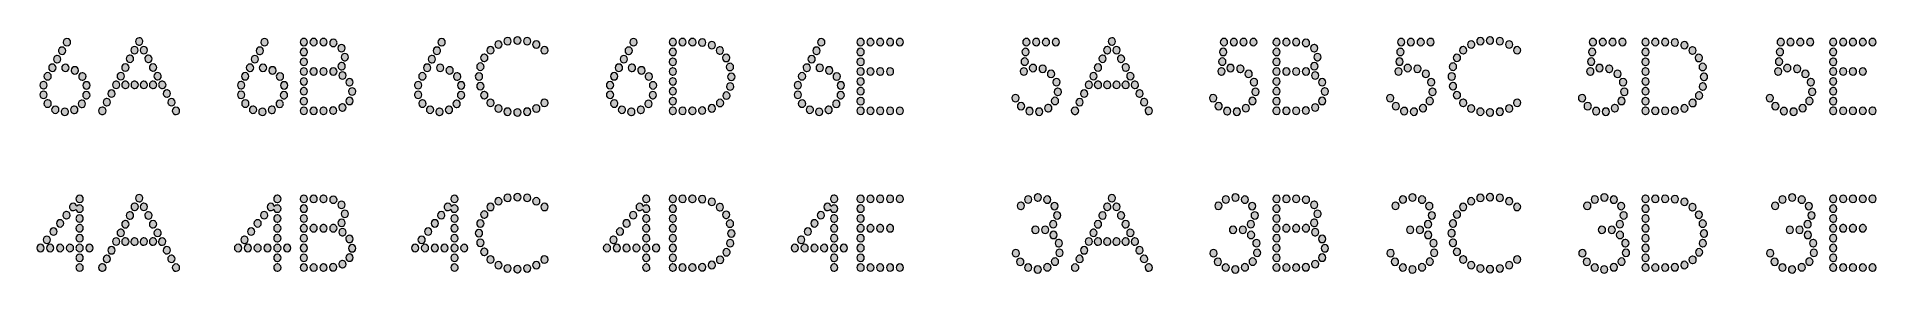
# Model space of a CAD drawing. Header units: inches. Extents: x 45 to 1248, y 45 to 200.
import ezdxf

# ---------------------------------------------------------------- set-up
doc = ezdxf.new("R2010")
doc.units = ezdxf.units.IN
doc.header["$MEASUREMENT"] = 0
doc.layers.add('Calque 1', color=7, linetype='Continuous')

msp = doc.modelspace()

# ---------------------------------------------------------------- hatches: boundary and pattern name
at = {"layer": 'Calque 1', "true_color": 0xff0b00}
h = msp.add_hatch(color=1, dxfattribs=at)
h.dxf.hatch_style = 2
edge = h.paths.add_edge_path()
edge.add_spline(control_points=[(1204, 84.9), (1204.5, 85.3), (1205.1, 85.6), (1205.7, 85.6), (1206.4, 85.6), (1206.9, 85.3), (1207.4, 84.9), (1207.8, 84.4), (1208.1, 83.9), (1208.1, 83.2), (1208.1, 82.5), (1207.8, 82), (1207.4, 81.5), (1206.9, 81), (1206.4, 80.8), (1205.7, 80.8), (1205.1, 80.8), (1204.5, 81), (1204, 81.5), (1203.5, 82), (1203.3, 82.5), (1203.3, 83.2), (1203.3, 83.9), (1203.5, 84.4), (1204, 84.9)], knot_values=[0, 0, 0, 0, 1, 1, 1, 2, 2, 2, 3, 3, 3, 4, 4, 4, 5, 5, 5, 6, 6, 6, 7, 7, 7, 8, 8, 8, 8], degree=3, periodic=1)
edge = h.paths.add_edge_path()
edge.add_spline(control_points=[(1202.3, 87.6), (1201.8, 88.1), (1201.6, 88.7), (1201.6, 89.3), (1201.6, 90), (1201.8, 90.5), (1202.3, 91), (1202.8, 91.4), (1203.4, 91.7), (1204, 91.7), (1204.7, 91.7), (1205.2, 91.4), (1205.7, 91), (1206.1, 90.5), (1206.4, 90), (1206.4, 89.3), (1206.4, 88.7), (1206.1, 88.1), (1205.7, 87.6), (1205.2, 87.1), (1204.7, 86.9), (1204, 86.9), (1203.4, 86.9), (1202.8, 87.1), (1202.3, 87.6)], knot_values=[0, 0, 0, 0, 1, 1, 1, 2, 2, 2, 3, 3, 3, 4, 4, 4, 5, 5, 5, 6, 6, 6, 7, 7, 7, 8, 8, 8, 8], degree=3, periodic=1)
edge = h.paths.add_edge_path()
edge.add_spline(control_points=[(1206, 156.2), (1205.5, 155.7), (1204.9, 155.5), (1204.2, 155.5), (1203.6, 155.5), (1203, 155.7), (1202.6, 156.2), (1202.1, 156.6), (1201.9, 157.2), (1201.9, 157.9), (1201.9, 158.5), (1202.1, 159.1), (1202.6, 159.6), (1203, 160.1), (1203.6, 160.3), (1204.2, 160.3), (1204.9, 160.3), (1205.5, 160.1), (1206, 159.6), (1206.4, 159.1), (1206.7, 158.5), (1206.7, 157.9), (1206.7, 157.2), (1206.4, 156.6), (1206, 156.2)], knot_values=[0, 0, 0, 0, 1, 1, 1, 2, 2, 2, 3, 3, 3, 4, 4, 4, 5, 5, 5, 6, 6, 6, 7, 7, 7, 8, 8, 8, 8], degree=3, periodic=1)
edge = h.paths.add_edge_path()
edge.add_spline(control_points=[(1202.3, 153.2), (1202.3, 152.5), (1202.1, 152), (1201.6, 151.5), (1201.1, 151.1), (1200.6, 150.8), (1199.9, 150.8), (1199.3, 150.8), (1198.7, 151.1), (1198.2, 151.5), (1197.8, 152), (1197.5, 152.5), (1197.5, 153.2), (1197.5, 153.8), (1197.8, 154.4), (1198.2, 154.9), (1198.7, 155.4), (1199.3, 155.6), (1199.9, 155.6), (1200.6, 155.6), (1201.1, 155.4), (1201.6, 154.9), (1202.1, 154.4), (1202.3, 153.9), (1202.3, 153.2)], knot_values=[0, 0, 0, 0, 1, 1, 1, 2, 2, 2, 3, 3, 3, 4, 4, 4, 5, 5, 5, 6, 6, 6, 7, 7, 7, 8, 8, 8, 8], degree=3, periodic=1)
edge = h.paths.add_edge_path()
edge.add_spline(control_points=[(1197.6, 95.2), (1198, 95.6), (1198.6, 95.9), (1199.2, 95.9), (1199.9, 95.9), (1200.5, 95.6), (1201, 95.2), (1201.4, 94.7), (1201.7, 94.1), (1201.7, 93.5), (1201.7, 92.8), (1201.4, 92.3), (1201, 91.8), (1200.5, 91.3), (1199.9, 91.1), (1199.2, 91.1), (1198.6, 91.1), (1198, 91.3), (1197.6, 91.8), (1197.1, 92.3), (1196.9, 92.8), (1196.9, 93.5), (1196.9, 94.1), (1197.1, 94.7), (1197.6, 95.2)], knot_values=[0, 0, 0, 0, 1, 1, 1, 2, 2, 2, 3, 3, 3, 4, 4, 4, 5, 5, 5, 6, 6, 6, 7, 7, 7, 8, 8, 8, 8], degree=3, periodic=1)
edge = h.paths.add_edge_path()
edge.add_spline(control_points=[(1201.5, 79.1), (1201.9, 79.6), (1202.5, 79.8), (1203.2, 79.8), (1203.9, 79.8), (1204.4, 79.6), (1204.9, 79.1), (1205.3, 78.7), (1205.6, 78.1), (1205.6, 77.5), (1205.6, 76.8), (1205.3, 76.2), (1204.9, 75.7), (1204.4, 75.3), (1203.9, 75), (1203.2, 75), (1202.5, 75), (1201.9, 75.3), (1201.5, 75.7), (1201, 76.2), (1200.8, 76.8), (1200.8, 77.5), (1200.8, 78.1), (1201, 78.6), (1201.5, 79.1)], knot_values=[0, 0, 0, 0, 1, 1, 1, 2, 2, 2, 3, 3, 3, 4, 4, 4, 5, 5, 5, 6, 6, 6, 7, 7, 7, 8, 8, 8, 8], degree=3, periodic=1)
edge = h.paths.add_edge_path()
edge.add_spline(control_points=[(1201.6, 72.1), (1202.1, 72.6), (1202.6, 72.8), (1203.3, 72.8), (1203.9, 72.8), (1204.5, 72.6), (1205, 72.1), (1205.4, 71.6), (1205.7, 71), (1205.7, 70.4), (1205.7, 69.7), (1205.4, 69.2), (1205, 68.7), (1204.5, 68.3), (1203.9, 68), (1203.3, 68), (1202.6, 68), (1202.1, 68.3), (1201.6, 68.7), (1201.1, 69.2), (1200.9, 69.7), (1200.9, 70.4), (1200.9, 71), (1201.1, 71.6), (1201.6, 72.1)], knot_values=[0, 0, 0, 0, 1, 1, 1, 2, 2, 2, 3, 3, 3, 4, 4, 4, 5, 5, 5, 6, 6, 6, 7, 7, 7, 8, 8, 8, 8], degree=3, periodic=1)
edge = h.paths.add_edge_path()
edge.add_spline(control_points=[(1205.1, 66.8), (1205.5, 67.2), (1206.1, 67.5), (1206.7, 67.5), (1207.4, 67.5), (1208, 67.2), (1208.5, 66.8), (1208.9, 66.3), (1209.2, 65.7), (1209.2, 65.1), (1209.2, 64.4), (1208.9, 63.9), (1208.5, 63.4), (1208, 62.9), (1207.4, 62.7), (1206.7, 62.7), (1206.1, 62.7), (1205.5, 62.9), (1205.1, 63.4), (1204.6, 63.9), (1204.4, 64.4), (1204.4, 65.1), (1204.4, 65.7), (1204.6, 66.3), (1205.1, 66.8)], knot_values=[0, 0, 0, 0, 1, 1, 1, 2, 2, 2, 3, 3, 3, 4, 4, 4, 5, 5, 5, 6, 6, 6, 7, 7, 7, 8, 8, 8, 8], degree=3, periodic=1)
edge = h.paths.add_edge_path()
edge.add_spline(control_points=[(1208.5, 164), (1208.5, 163.3), (1208.3, 162.7), (1207.8, 162.2), (1207.4, 161.8), (1206.8, 161.5), (1206.2, 161.5), (1205.5, 161.5), (1204.9, 161.8), (1204.5, 162.2), (1204, 162.7), (1203.7, 163.3), (1203.7, 164), (1203.7, 164.6), (1204, 165.2), (1204.5, 165.6), (1204.9, 166.1), (1205.5, 166.3), (1206.2, 166.3), (1206.8, 166.3), (1207.4, 166.1), (1207.8, 165.6), (1208.3, 165.2), (1208.5, 164.6), (1208.5, 164)], knot_values=[0, 0, 0, 0, 1, 1, 1, 2, 2, 2, 3, 3, 3, 4, 4, 4, 5, 5, 5, 6, 6, 6, 7, 7, 7, 8, 8, 8, 8], degree=3, periodic=1)
edge = h.paths.add_edge_path()
edge.add_spline(control_points=[(1206.9, 168.5), (1206.5, 168.1), (1205.9, 167.8), (1205.3, 167.8), (1204.6, 167.8), (1204, 168.1), (1203.5, 168.5), (1203.1, 169), (1202.8, 169.6), (1202.8, 170.3), (1202.8, 170.9), (1203.1, 171.5), (1203.5, 171.9), (1204, 172.4), (1204.6, 172.6), (1205.3, 172.6), (1205.9, 172.6), (1206.5, 172.4), (1206.9, 171.9), (1207.4, 171.5), (1207.6, 170.9), (1207.6, 170.3), (1207.6, 169.6), (1207.4, 169), (1206.9, 168.5)], knot_values=[0, 0, 0, 0, 1, 1, 1, 2, 2, 2, 3, 3, 3, 4, 4, 4, 5, 5, 5, 6, 6, 6, 7, 7, 7, 8, 8, 8, 8], degree=3, periodic=1)
edge = h.paths.add_edge_path()
edge.add_spline(control_points=[(1203.1, 198), (1203.6, 198.5), (1204.2, 198.8), (1204.9, 198.8), (1205.5, 198.8), (1206.1, 198.5), (1206.5, 198), (1207, 197.6), (1207.2, 197), (1207.2, 196.4), (1207.2, 195.7), (1207, 195.1), (1206.5, 194.7), (1206.1, 194.2), (1205.5, 194), (1204.9, 194), (1204.2, 194), (1203.6, 194.2), (1203.1, 194.7), (1202.7, 195.1), (1202.4, 195.7), (1202.4, 196.4), (1202.4, 197), (1202.7, 197.6), (1203.1, 198)], knot_values=[0, 0, 0, 0, 1, 1, 1, 2, 2, 2, 3, 3, 3, 4, 4, 4, 5, 5, 5, 6, 6, 6, 7, 7, 7, 8, 8, 8, 8], degree=3, periodic=1)
edge = h.paths.add_edge_path()
edge.add_spline(control_points=[(1203.4, 177.3), (1203.9, 176.8), (1204.1, 176.2), (1204.1, 175.6), (1204.1, 174.9), (1203.9, 174.3), (1203.4, 173.9), (1202.9, 173.4), (1202.3, 173.2), (1201.7, 173.2), (1201, 173.2), (1200.5, 173.4), (1200, 173.9), (1199.6, 174.3), (1199.3, 174.9), (1199.3, 175.6), (1199.3, 176.2), (1199.6, 176.8), (1200, 177.3), (1200.5, 177.7), (1201, 178), (1201.7, 178), (1202.4, 178), (1202.9, 177.7), (1203.4, 177.3)], knot_values=[0, 0, 0, 0, 1, 1, 1, 2, 2, 2, 3, 3, 3, 4, 4, 4, 5, 5, 5, 6, 6, 6, 7, 7, 7, 8, 8, 8, 8], degree=3, periodic=1)
edge = h.paths.add_edge_path()
edge.add_spline(control_points=[(1196.7, 198), (1197.2, 198.5), (1197.8, 198.8), (1198.5, 198.8), (1199.1, 198.8), (1199.7, 198.5), (1200.1, 198), (1200.6, 197.6), (1200.8, 197), (1200.8, 196.4), (1200.8, 195.7), (1200.6, 195.1), (1200.1, 194.7), (1199.7, 194.2), (1199.1, 194), (1198.5, 194), (1197.8, 194), (1197.2, 194.2), (1196.7, 194.7), (1196.3, 195.1), (1196, 195.7), (1196, 196.4), (1196, 197), (1196.3, 197.6), (1196.7, 198)], knot_values=[0, 0, 0, 0, 1, 1, 1, 2, 2, 2, 3, 3, 3, 4, 4, 4, 5, 5, 5, 6, 6, 6, 7, 7, 7, 8, 8, 8, 8], degree=3, periodic=1)
edge = h.paths.add_edge_path()
edge.add_spline(control_points=[(1196.2, 181.3), (1196.9, 181.3), (1197.5, 181), (1198, 180.6), (1198.4, 180.1), (1198.7, 179.5), (1198.7, 178.8), (1198.7, 178.2), (1198.4, 177.6), (1198, 177.2), (1197.5, 176.7), (1196.9, 176.5), (1196.2, 176.5), (1195.6, 176.5), (1195, 176.7), (1194.6, 177.2), (1194.1, 177.6), (1193.9, 178.2), (1193.9, 178.8), (1193.9, 179.5), (1194.1, 180.1), (1194.6, 180.6), (1195, 181), (1195.6, 181.3), (1196.2, 181.3)], knot_values=[0, 0, 0, 0, 1, 1, 1, 2, 2, 2, 3, 3, 3, 4, 4, 4, 5, 5, 5, 6, 6, 6, 7, 7, 7, 8, 8, 8, 8], degree=3, periodic=1)
edge = h.paths.add_edge_path()
edge.add_spline(control_points=[(1196.4, 150.9), (1196.4, 150.2), (1196.2, 149.7), (1195.7, 149.2), (1195.2, 148.8), (1194.6, 148.5), (1194, 148.5), (1193.3, 148.5), (1192.8, 148.8), (1192.3, 149.2), (1191.9, 149.7), (1191.6, 150.2), (1191.6, 150.9), (1191.6, 151.6), (1191.9, 152.2), (1192.3, 152.6), (1192.8, 153.1), (1193.3, 153.3), (1194, 153.3), (1194.6, 153.3), (1195.2, 153.1), (1195.7, 152.6), (1196.2, 152.2), (1196.4, 151.6), (1196.4, 150.9)], knot_values=[0, 0, 0, 0, 1, 1, 1, 2, 2, 2, 3, 3, 3, 4, 4, 4, 5, 5, 5, 6, 6, 6, 7, 7, 7, 8, 8, 8, 8], degree=3, periodic=1)
edge = h.paths.add_edge_path()
edge.add_spline(control_points=[(1190.3, 198), (1190.8, 198.5), (1191.4, 198.8), (1192, 198.8), (1192.7, 198.8), (1193.2, 198.5), (1193.7, 198), (1194.2, 197.6), (1194.4, 197), (1194.4, 196.4), (1194.4, 195.7), (1194.2, 195.1), (1193.7, 194.7), (1193.2, 194.2), (1192.7, 194), (1192, 194), (1191.4, 194), (1190.8, 194.2), (1190.3, 194.7), (1189.8, 195.1), (1189.6, 195.7), (1189.6, 196.4), (1189.6, 197), (1189.8, 197.6), (1190.3, 198)], knot_values=[0, 0, 0, 0, 1, 1, 1, 2, 2, 2, 3, 3, 3, 4, 4, 4, 5, 5, 5, 6, 6, 6, 7, 7, 7, 8, 8, 8, 8], degree=3, periodic=1)
edge = h.paths.add_edge_path()
edge.add_spline(control_points=[(1189.8, 181.8), (1190.5, 181.8), (1191.1, 181.6), (1191.6, 181.1), (1192, 180.7), (1192.3, 180.1), (1192.3, 179.4), (1192.3, 178.8), (1192, 178.2), (1191.6, 177.7), (1191.1, 177.3), (1190.5, 177), (1189.8, 177), (1189.2, 177), (1188.6, 177.3), (1188.2, 177.7), (1187.7, 178.2), (1187.5, 178.8), (1187.5, 179.4), (1187.5, 180.1), (1187.7, 180.7), (1188.2, 181.1), (1188.6, 181.6), (1189.2, 181.8), (1189.8, 181.8)], knot_values=[0, 0, 0, 0, 1, 1, 1, 2, 2, 2, 3, 3, 3, 4, 4, 4, 5, 5, 5, 6, 6, 6, 7, 7, 7, 8, 8, 8, 8], degree=3, periodic=1)
edge = h.paths.add_edge_path()
edge.add_spline(control_points=[(1183.8, 152.8), (1183.4, 152.3), (1182.8, 152.1), (1182.1, 152.1), (1181.4, 152.1), (1180.9, 152.3), (1180.4, 152.8), (1179.9, 153.2), (1179.7, 153.8), (1179.7, 154.5), (1179.7, 155.2), (1179.9, 155.7), (1180.4, 156.2), (1180.9, 156.6), (1181.4, 156.9), (1182.1, 156.9), (1182.8, 156.9), (1183.4, 156.6), (1183.8, 156.2), (1184.3, 155.7), (1184.5, 155.2), (1184.5, 154.5), (1184.5, 153.8), (1184.3, 153.3), (1183.8, 152.8)], knot_values=[0, 0, 0, 0, 1, 1, 1, 2, 2, 2, 3, 3, 3, 4, 4, 4, 5, 5, 5, 6, 6, 6, 7, 7, 7, 8, 8, 8, 8], degree=3, periodic=1)
edge = h.paths.add_edge_path()
edge.add_spline(control_points=[(1184.3, 89.5), (1184.3, 88.8), (1184.1, 88.2), (1183.6, 87.8), (1183.2, 87.3), (1182.6, 87.1), (1181.9, 87.1), (1181.3, 87.1), (1180.7, 87.3), (1180.3, 87.8), (1179.8, 88.2), (1179.5, 88.8), (1179.5, 89.5), (1179.5, 90.1), (1179.8, 90.7), (1180.3, 91.2), (1180.7, 91.6), (1181.3, 91.9), (1181.9, 91.9), (1182.6, 91.9), (1183.2, 91.6), (1183.6, 91.2), (1184.1, 90.7), (1184.3, 90.2), (1184.3, 89.5)], knot_values=[0, 0, 0, 0, 1, 1, 1, 2, 2, 2, 3, 3, 3, 4, 4, 4, 5, 5, 5, 6, 6, 6, 7, 7, 7, 8, 8, 8, 8], degree=3, periodic=1)
edge = h.paths.add_edge_path()
edge.add_spline(control_points=[(1185.1, 95.3), (1185.6, 95.7), (1186.1, 96), (1186.8, 96), (1187.4, 96), (1188, 95.7), (1188.5, 95.3), (1189, 94.8), (1189.2, 94.2), (1189.2, 93.6), (1189.2, 92.9), (1189, 92.4), (1188.5, 91.9), (1188, 91.4), (1187.4, 91.2), (1186.8, 91.2), (1186.1, 91.2), (1185.6, 91.4), (1185.1, 91.9), (1184.7, 92.4), (1184.4, 92.9), (1184.4, 93.6), (1184.4, 94.2), (1184.6, 94.8), (1185.1, 95.3)], knot_values=[0, 0, 0, 0, 1, 1, 1, 2, 2, 2, 3, 3, 3, 4, 4, 4, 5, 5, 5, 6, 6, 6, 7, 7, 7, 8, 8, 8, 8], degree=3, periodic=1)
edge = h.paths.add_edge_path()
edge.add_spline(control_points=[(1187.6, 148.9), (1187, 148.9), (1186.4, 149.2), (1186, 149.6), (1185.5, 150.1), (1185.3, 150.7), (1185.3, 151.3), (1185.3, 152), (1185.5, 152.6), (1186, 153), (1186.4, 153.5), (1187, 153.7), (1187.6, 153.7), (1188.3, 153.7), (1188.9, 153.5), (1189.4, 153), (1189.8, 152.6), (1190.1, 152), (1190.1, 151.3), (1190.1, 150.7), (1189.8, 150.1), (1189.4, 149.6), (1188.9, 149.2), (1188.3, 148.9), (1187.6, 148.9)], knot_values=[0, 0, 0, 0, 1, 1, 1, 2, 2, 2, 3, 3, 3, 4, 4, 4, 5, 5, 5, 6, 6, 6, 7, 7, 7, 8, 8, 8, 8], degree=3, periodic=1)
edge = h.paths.add_edge_path()
edge.add_spline(control_points=[(1183.9, 198), (1184.3, 198.5), (1184.9, 198.8), (1185.6, 198.8), (1186.3, 198.8), (1186.8, 198.5), (1187.3, 198), (1187.7, 197.6), (1188, 197), (1188, 196.4), (1188, 195.7), (1187.7, 195.1), (1187.3, 194.7), (1186.8, 194.2), (1186.3, 194), (1185.6, 194), (1184.9, 194), (1184.3, 194.2), (1183.9, 194.7), (1183.4, 195.1), (1183.2, 195.7), (1183.2, 196.4), (1183.2, 197), (1183.4, 197.6), (1183.9, 198)], knot_values=[0, 0, 0, 0, 1, 1, 1, 2, 2, 2, 3, 3, 3, 4, 4, 4, 5, 5, 5, 6, 6, 6, 7, 7, 7, 8, 8, 8, 8], degree=3, periodic=1)
edge = h.paths.add_edge_path()
edge.add_spline(control_points=[(1183.4, 191.6), (1183.9, 192.1), (1184.4, 192.3), (1185.1, 192.3), (1185.7, 192.3), (1186.3, 192.1), (1186.8, 191.6), (1187.2, 191.2), (1187.5, 190.6), (1187.5, 190), (1187.5, 189.3), (1187.2, 188.7), (1186.8, 188.2), (1186.3, 187.8), (1185.7, 187.5), (1185.1, 187.5), (1184.4, 187.5), (1183.9, 187.8), (1183.4, 188.2), (1182.9, 188.7), (1182.7, 189.3), (1182.7, 190), (1182.7, 190.6), (1182.9, 191.2), (1183.4, 191.6)], knot_values=[0, 0, 0, 0, 1, 1, 1, 2, 2, 2, 3, 3, 3, 4, 4, 4, 5, 5, 5, 6, 6, 6, 7, 7, 7, 8, 8, 8, 8], degree=3, periodic=1)
edge = h.paths.add_edge_path()
edge.add_spline(control_points=[(1182.8, 185.3), (1183.3, 185.7), (1183.9, 186), (1184.5, 186), (1185.2, 186), (1185.7, 185.7), (1186.2, 185.3), (1186.6, 184.8), (1186.9, 184.2), (1186.9, 183.6), (1186.9, 182.9), (1186.6, 182.3), (1186.2, 181.9), (1185.7, 181.4), (1185.2, 181.2), (1184.5, 181.2), (1183.9, 181.2), (1183.3, 181.4), (1182.8, 181.9), (1182.3, 182.3), (1182.1, 182.9), (1182.1, 183.6), (1182.1, 184.3), (1182.3, 184.8), (1182.8, 185.3)], knot_values=[0, 0, 0, 0, 1, 1, 1, 2, 2, 2, 3, 3, 3, 4, 4, 4, 5, 5, 5, 6, 6, 6, 7, 7, 7, 8, 8, 8, 8], degree=3, periodic=1)
edge = h.paths.add_edge_path()
edge.add_spline(control_points=[(1182.2, 178.9), (1182.7, 179.3), (1183.3, 179.6), (1184, 179.6), (1184.6, 179.6), (1185.2, 179.3), (1185.6, 178.9), (1186.1, 178.4), (1186.3, 177.8), (1186.3, 177.1), (1186.3, 176.5), (1186.1, 175.9), (1185.6, 175.5), (1185.2, 175), (1184.6, 174.8), (1184, 174.8), (1183.3, 174.8), (1182.7, 175), (1182.2, 175.5), (1181.8, 175.9), (1181.5, 176.5), (1181.5, 177.1), (1181.5, 177.8), (1181.8, 178.4), (1182.2, 178.9)], knot_values=[0, 0, 0, 0, 1, 1, 1, 2, 2, 2, 3, 3, 3, 4, 4, 4, 5, 5, 5, 6, 6, 6, 7, 7, 7, 8, 8, 8, 8], degree=3, periodic=1)
edge = h.paths.add_edge_path()
edge.add_spline(control_points=[(1136.3, 181.8), (1136.7, 181.3), (1137, 180.7), (1137, 180.1), (1137, 179.4), (1136.7, 178.8), (1136.3, 178.4), (1135.8, 177.9), (1135.2, 177.7), (1134.6, 177.7), (1133.9, 177.7), (1133.3, 177.9), (1132.9, 178.4), (1132.4, 178.8), (1132.2, 179.4), (1132.2, 180.1), (1132.2, 180.7), (1132.4, 181.3), (1132.9, 181.8), (1133.3, 182.2), (1133.9, 182.5), (1134.6, 182.5), (1135.2, 182.5), (1135.8, 182.2), (1136.3, 181.8)], knot_values=[0, 0, 0, 0, 1, 1, 1, 2, 2, 2, 3, 3, 3, 4, 4, 4, 5, 5, 5, 6, 6, 6, 7, 7, 7, 8, 8, 8, 8], degree=3, periodic=1)
edge = h.paths.add_edge_path()
edge.add_spline(control_points=[(1130.4, 156.6), (1130.4, 155.9), (1130.2, 155.3), (1129.8, 154.9), (1129.3, 154.4), (1128.7, 154.2), (1128.1, 154.2), (1127.4, 154.2), (1126.8, 154.4), (1126.3, 154.9), (1125.9, 155.3), (1125.6, 155.9), (1125.6, 156.6), (1125.6, 157.2), (1125.9, 157.8), (1126.3, 158.3), (1126.8, 158.7), (1127.4, 159), (1128.1, 159), (1128.7, 159), (1129.3, 158.7), (1129.8, 158.3), (1130.2, 157.8), (1130.4, 157.2), (1130.4, 156.6)], knot_values=[0, 0, 0, 0, 1, 1, 1, 2, 2, 2, 3, 3, 3, 4, 4, 4, 5, 5, 5, 6, 6, 6, 7, 7, 7, 8, 8, 8, 8], degree=3, periodic=1)
edge = h.paths.add_edge_path()
edge.add_spline(control_points=[(1129.8, 161.5), (1129.8, 162.1), (1130, 162.7), (1130.5, 163.1), (1130.9, 163.6), (1131.5, 163.8), (1132.1, 163.8), (1132.8, 163.8), (1133.4, 163.6), (1133.9, 163.1), (1134.3, 162.7), (1134.6, 162.1), (1134.6, 161.5), (1134.6, 160.8), (1134.3, 160.2), (1133.9, 159.7), (1133.4, 159.3), (1132.8, 159), (1132.1, 159), (1131.5, 159), (1130.9, 159.3), (1130.5, 159.7), (1130, 160.2), (1129.8, 160.8), (1129.8, 161.5)], knot_values=[0, 0, 0, 0, 1, 1, 1, 2, 2, 2, 3, 3, 3, 4, 4, 4, 5, 5, 5, 6, 6, 6, 7, 7, 7, 8, 8, 8, 8], degree=3, periodic=1)
edge = h.paths.add_edge_path()
edge.add_spline(control_points=[(1132, 86), (1132.7, 86), (1133.3, 85.8), (1133.8, 85.3), (1134.2, 84.9), (1134.5, 84.3), (1134.5, 83.6), (1134.5, 83), (1134.2, 82.4), (1133.8, 82), (1133.3, 81.5), (1132.7, 81.2), (1132, 81.2), (1131.4, 81.2), (1130.8, 81.5), (1130.4, 82), (1129.9, 82.4), (1129.7, 83), (1129.7, 83.6), (1129.7, 84.3), (1129.9, 84.9), (1130.4, 85.3), (1130.8, 85.8), (1131.4, 86), (1132, 86)], knot_values=[0, 0, 0, 0, 1, 1, 1, 2, 2, 2, 3, 3, 3, 4, 4, 4, 5, 5, 5, 6, 6, 6, 7, 7, 7, 8, 8, 8, 8], degree=3, periodic=1)
edge = h.paths.add_edge_path()
edge.add_spline(control_points=[(1132.9, 79.4), (1133.3, 79.9), (1133.9, 80.2), (1134.6, 80.2), (1135.2, 80.2), (1135.8, 79.9), (1136.3, 79.4), (1136.7, 79), (1137, 78.4), (1137, 77.8), (1137, 77.1), (1136.7, 76.5), (1136.3, 76.1), (1135.8, 75.6), (1135.2, 75.4), (1134.6, 75.4), (1133.9, 75.4), (1133.3, 75.6), (1132.9, 76.1), (1132.4, 76.5), (1132.2, 77.1), (1132.2, 77.8), (1132.2, 78.4), (1132.4, 79), (1132.9, 79.4)], knot_values=[0, 0, 0, 0, 1, 1, 1, 2, 2, 2, 3, 3, 3, 4, 4, 4, 5, 5, 5, 6, 6, 6, 7, 7, 7, 8, 8, 8, 8], degree=3, periodic=1)
edge = h.paths.add_edge_path()
edge.add_spline(control_points=[(1136.3, 165.6), (1135.9, 165.2), (1135.3, 164.9), (1134.7, 164.9), (1134, 164.9), (1133.4, 165.2), (1132.9, 165.6), (1132.5, 166.1), (1132.2, 166.7), (1132.2, 167.4), (1132.2, 168), (1132.5, 168.6), (1132.9, 169), (1133.4, 169.5), (1134, 169.7), (1134.7, 169.7), (1135.3, 169.7), (1135.9, 169.5), (1136.3, 169), (1136.8, 168.6), (1137, 168), (1137, 167.4), (1137, 166.7), (1136.8, 166.1), (1136.3, 165.6)], knot_values=[0, 0, 0, 0, 1, 1, 1, 2, 2, 2, 3, 3, 3, 4, 4, 4, 5, 5, 5, 6, 6, 6, 7, 7, 7, 8, 8, 8, 8], degree=3, periodic=1)
edge = h.paths.add_edge_path()
edge.add_spline(control_points=[(1133.8, 187.7), (1134.2, 187.2), (1134.5, 186.6), (1134.5, 185.9), (1134.5, 185.3), (1134.2, 184.7), (1133.8, 184.3), (1133.3, 183.8), (1132.7, 183.6), (1132, 183.6), (1131.4, 183.6), (1130.8, 183.8), (1130.4, 184.3), (1129.9, 184.7), (1129.7, 185.3), (1129.7, 185.9), (1129.7, 186.6), (1129.9, 187.2), (1130.4, 187.7), (1130.8, 188.1), (1131.4, 188.4), (1132, 188.4), (1132.7, 188.4), (1133.3, 188.1), (1133.8, 187.7)], knot_values=[0, 0, 0, 0, 1, 1, 1, 2, 2, 2, 3, 3, 3, 4, 4, 4, 5, 5, 5, 6, 6, 6, 7, 7, 7, 8, 8, 8, 8], degree=3, periodic=1)
edge = h.paths.add_edge_path()
edge.add_spline(control_points=[(1126.2, 192.5), (1126.7, 193), (1127.3, 193.3), (1128, 193.3), (1128.6, 193.3), (1129.2, 193), (1129.6, 192.5), (1130.1, 192.1), (1130.3, 191.5), (1130.3, 190.9), (1130.3, 190.2), (1130.1, 189.6), (1129.6, 189.2), (1129.2, 188.7), (1128.6, 188.5), (1128, 188.5), (1127.3, 188.5), (1126.7, 188.7), (1126.2, 189.2), (1125.8, 189.6), (1125.5, 190.2), (1125.5, 190.9), (1125.5, 191.5), (1125.8, 192.1), (1126.2, 192.5)], knot_values=[0, 0, 0, 0, 1, 1, 1, 2, 2, 2, 3, 3, 3, 4, 4, 4, 5, 5, 5, 6, 6, 6, 7, 7, 7, 8, 8, 8, 8], degree=3, periodic=1)
edge = h.paths.add_edge_path()
edge.add_spline(control_points=[(1081.2, 84.9), (1081.7, 85.3), (1082.3, 85.6), (1082.9, 85.6), (1083.6, 85.6), (1084.1, 85.3), (1084.6, 84.9), (1085, 84.4), (1085.3, 83.9), (1085.3, 83.2), (1085.3, 82.5), (1085, 82), (1084.6, 81.5), (1084.1, 81), (1083.6, 80.8), (1082.9, 80.8), (1082.3, 80.8), (1081.7, 81), (1081.2, 81.5), (1080.7, 82), (1080.5, 82.5), (1080.5, 83.2), (1080.5, 83.9), (1080.7, 84.4), (1081.2, 84.9)], knot_values=[0, 0, 0, 0, 1, 1, 1, 2, 2, 2, 3, 3, 3, 4, 4, 4, 5, 5, 5, 6, 6, 6, 7, 7, 7, 8, 8, 8, 8], degree=3, periodic=1)
edge = h.paths.add_edge_path()
edge.add_spline(control_points=[(1079.5, 87.6), (1079.1, 88.1), (1078.8, 88.7), (1078.8, 89.3), (1078.8, 90), (1079.1, 90.5), (1079.5, 91), (1080, 91.4), (1080.6, 91.7), (1081.3, 91.7), (1081.9, 91.7), (1082.5, 91.4), (1082.9, 91), (1083.4, 90.5), (1083.6, 90), (1083.6, 89.3), (1083.6, 88.7), (1083.4, 88.1), (1082.9, 87.6), (1082.5, 87.1), (1081.9, 86.9), (1081.3, 86.9), (1080.6, 86.9), (1080, 87.1), (1079.5, 87.6)], knot_values=[0, 0, 0, 0, 1, 1, 1, 2, 2, 2, 3, 3, 3, 4, 4, 4, 5, 5, 5, 6, 6, 6, 7, 7, 7, 8, 8, 8, 8], degree=3, periodic=1)
edge = h.paths.add_edge_path()
edge.add_spline(control_points=[(1083.2, 156.2), (1082.7, 155.7), (1082.1, 155.5), (1081.5, 155.5), (1080.8, 155.5), (1080.3, 155.7), (1079.8, 156.2), (1079.4, 156.6), (1079.1, 157.2), (1079.1, 157.9), (1079.1, 158.5), (1079.4, 159.1), (1079.8, 159.6), (1080.3, 160.1), (1080.8, 160.3), (1081.5, 160.3), (1082.1, 160.3), (1082.7, 160.1), (1083.2, 159.6), (1083.7, 159.1), (1083.9, 158.5), (1083.9, 157.9), (1083.9, 157.2), (1083.7, 156.6), (1083.2, 156.2)], knot_values=[0, 0, 0, 0, 1, 1, 1, 2, 2, 2, 3, 3, 3, 4, 4, 4, 5, 5, 5, 6, 6, 6, 7, 7, 7, 8, 8, 8, 8], degree=3, periodic=1)
edge = h.paths.add_edge_path()
edge.add_spline(control_points=[(1079.5, 153.2), (1079.5, 152.5), (1079.3, 152), (1078.8, 151.5), (1078.4, 151.1), (1077.8, 150.8), (1077.2, 150.8), (1076.5, 150.8), (1075.9, 151.1), (1075.4, 151.5), (1075, 152), (1074.7, 152.5), (1074.7, 153.2), (1074.7, 153.8), (1075, 154.4), (1075.4, 154.9), (1075.9, 155.4), (1076.5, 155.6), (1077.2, 155.6), (1077.8, 155.6), (1078.4, 155.4), (1078.8, 154.9), (1079.3, 154.4), (1079.5, 153.9), (1079.5, 153.2)], knot_values=[0, 0, 0, 0, 1, 1, 1, 2, 2, 2, 3, 3, 3, 4, 4, 4, 5, 5, 5, 6, 6, 6, 7, 7, 7, 8, 8, 8, 8], degree=3, periodic=1)
edge = h.paths.add_edge_path()
edge.add_spline(control_points=[(1074.8, 95.2), (1075.2, 95.6), (1075.8, 95.9), (1076.4, 95.9), (1077.1, 95.9), (1077.7, 95.6), (1078.2, 95.2), (1078.6, 94.7), (1078.9, 94.1), (1078.9, 93.5), (1078.9, 92.8), (1078.6, 92.3), (1078.2, 91.8), (1077.7, 91.3), (1077.1, 91.1), (1076.4, 91.1), (1075.8, 91.1), (1075.2, 91.3), (1074.8, 91.8), (1074.3, 92.3), (1074.1, 92.8), (1074.1, 93.5), (1074.1, 94.1), (1074.3, 94.7), (1074.8, 95.2)], knot_values=[0, 0, 0, 0, 1, 1, 1, 2, 2, 2, 3, 3, 3, 4, 4, 4, 5, 5, 5, 6, 6, 6, 7, 7, 7, 8, 8, 8, 8], degree=3, periodic=1)
edge = h.paths.add_edge_path()
edge.add_spline(control_points=[(1078.7, 79.1), (1079.1, 79.6), (1079.7, 79.8), (1080.4, 79.8), (1081.1, 79.8), (1081.6, 79.6), (1082.1, 79.1), (1082.5, 78.7), (1082.8, 78.1), (1082.8, 77.5), (1082.8, 76.8), (1082.5, 76.2), (1082.1, 75.7), (1081.6, 75.3), (1081.1, 75), (1080.4, 75), (1079.7, 75), (1079.1, 75.3), (1078.7, 75.7), (1078.2, 76.2), (1078, 76.8), (1078, 77.5), (1078, 78.1), (1078.2, 78.6), (1078.7, 79.1)], knot_values=[0, 0, 0, 0, 1, 1, 1, 2, 2, 2, 3, 3, 3, 4, 4, 4, 5, 5, 5, 6, 6, 6, 7, 7, 7, 8, 8, 8, 8], degree=3, periodic=1)
edge = h.paths.add_edge_path()
edge.add_spline(control_points=[(1078.8, 72.1), (1079.3, 72.6), (1079.9, 72.8), (1080.5, 72.8), (1081.2, 72.8), (1081.8, 72.6), (1082.2, 72.1), (1082.7, 71.6), (1082.9, 71), (1082.9, 70.4), (1082.9, 69.7), (1082.7, 69.2), (1082.2, 68.7), (1081.8, 68.3), (1081.2, 68), (1080.5, 68), (1079.9, 68), (1079.3, 68.3), (1078.8, 68.7), (1078.4, 69.2), (1078.1, 69.7), (1078.1, 70.4), (1078.1, 71), (1078.3, 71.6), (1078.8, 72.1)], knot_values=[0, 0, 0, 0, 1, 1, 1, 2, 2, 2, 3, 3, 3, 4, 4, 4, 5, 5, 5, 6, 6, 6, 7, 7, 7, 8, 8, 8, 8], degree=3, periodic=1)
edge = h.paths.add_edge_path()
edge.add_spline(control_points=[(1082.3, 66.8), (1082.7, 67.2), (1083.3, 67.5), (1083.9, 67.5), (1084.6, 67.5), (1085.2, 67.2), (1085.7, 66.8), (1086.1, 66.3), (1086.4, 65.7), (1086.4, 65.1), (1086.4, 64.4), (1086.1, 63.9), (1085.7, 63.4), (1085.2, 62.9), (1084.6, 62.7), (1083.9, 62.7), (1083.3, 62.7), (1082.7, 62.9), (1082.3, 63.4), (1081.8, 63.9), (1081.6, 64.4), (1081.6, 65.1), (1081.6, 65.7), (1081.8, 66.3), (1082.3, 66.8)], knot_values=[0, 0, 0, 0, 1, 1, 1, 2, 2, 2, 3, 3, 3, 4, 4, 4, 5, 5, 5, 6, 6, 6, 7, 7, 7, 8, 8, 8, 8], degree=3, periodic=1)
edge = h.paths.add_edge_path()
edge.add_spline(control_points=[(1085.7, 164), (1085.7, 163.3), (1085.5, 162.7), (1085, 162.2), (1084.6, 161.8), (1084, 161.5), (1083.4, 161.5), (1082.7, 161.5), (1082.1, 161.8), (1081.7, 162.2), (1081.2, 162.7), (1080.9, 163.3), (1080.9, 164), (1080.9, 164.6), (1081.2, 165.2), (1081.7, 165.6), (1082.1, 166.1), (1082.7, 166.3), (1083.4, 166.3), (1084, 166.3), (1084.6, 166.1), (1085, 165.6), (1085.5, 165.2), (1085.7, 164.6), (1085.7, 164)], knot_values=[0, 0, 0, 0, 1, 1, 1, 2, 2, 2, 3, 3, 3, 4, 4, 4, 5, 5, 5, 6, 6, 6, 7, 7, 7, 8, 8, 8, 8], degree=3, periodic=1)
edge = h.paths.add_edge_path()
edge.add_spline(control_points=[(1084.2, 168.5), (1083.7, 168.1), (1083.1, 167.8), (1082.5, 167.8), (1081.8, 167.8), (1081.2, 168.1), (1080.8, 168.5), (1080.3, 169), (1080.1, 169.6), (1080.1, 170.3), (1080.1, 170.9), (1080.3, 171.5), (1080.8, 171.9), (1081.2, 172.4), (1081.8, 172.6), (1082.5, 172.6), (1083.1, 172.6), (1083.7, 172.4), (1084.2, 171.9), (1084.6, 171.5), (1084.9, 170.9), (1084.9, 170.3), (1084.9, 169.6), (1084.6, 169), (1084.2, 168.5)], knot_values=[0, 0, 0, 0, 1, 1, 1, 2, 2, 2, 3, 3, 3, 4, 4, 4, 5, 5, 5, 6, 6, 6, 7, 7, 7, 8, 8, 8, 8], degree=3, periodic=1)
edge = h.paths.add_edge_path()
edge.add_spline(control_points=[(1080.4, 198), (1080.8, 198.5), (1081.4, 198.8), (1082.1, 198.8), (1082.7, 198.8), (1083.3, 198.5), (1083.8, 198), (1084.2, 197.6), (1084.5, 197), (1084.5, 196.4), (1084.5, 195.7), (1084.2, 195.1), (1083.8, 194.7), (1083.3, 194.2), (1082.7, 194), (1082.1, 194), (1081.4, 194), (1080.8, 194.2), (1080.4, 194.7), (1079.9, 195.1), (1079.7, 195.7), (1079.7, 196.4), (1079.6, 197), (1079.9, 197.6), (1080.4, 198)], knot_values=[0, 0, 0, 0, 1, 1, 1, 2, 2, 2, 3, 3, 3, 4, 4, 4, 5, 5, 5, 6, 6, 6, 7, 7, 7, 8, 8, 8, 8], degree=3, periodic=1)
edge = h.paths.add_edge_path()
edge.add_spline(control_points=[(1080.6, 177.3), (1081.1, 176.8), (1081.3, 176.2), (1081.3, 175.6), (1081.3, 174.9), (1081.1, 174.3), (1080.6, 173.9), (1080.2, 173.4), (1079.6, 173.2), (1078.9, 173.2), (1078.3, 173.2), (1077.7, 173.4), (1077.2, 173.9), (1076.8, 174.3), (1076.5, 174.9), (1076.5, 175.6), (1076.5, 176.2), (1076.8, 176.8), (1077.2, 177.3), (1077.7, 177.7), (1078.3, 178), (1078.9, 178), (1079.6, 178), (1080.1, 177.7), (1080.6, 177.3)], knot_values=[0, 0, 0, 0, 1, 1, 1, 2, 2, 2, 3, 3, 3, 4, 4, 4, 5, 5, 5, 6, 6, 6, 7, 7, 7, 8, 8, 8, 8], degree=3, periodic=1)
edge = h.paths.add_edge_path()
edge.add_spline(control_points=[(1074, 198), (1074.4, 198.5), (1075, 198.8), (1075.7, 198.8), (1076.3, 198.8), (1076.9, 198.5), (1077.3, 198), (1077.8, 197.6), (1078.1, 197), (1078.1, 196.4), (1078.1, 195.7), (1077.8, 195.1), (1077.3, 194.7), (1076.9, 194.2), (1076.3, 194), (1075.7, 194), (1075, 194), (1074.4, 194.2), (1074, 194.7), (1073.5, 195.1), (1073.3, 195.7), (1073.3, 196.4), (1073.3, 197), (1073.5, 197.6), (1074, 198)], knot_values=[0, 0, 0, 0, 1, 1, 1, 2, 2, 2, 3, 3, 3, 4, 4, 4, 5, 5, 5, 6, 6, 6, 7, 7, 7, 8, 8, 8, 8], degree=3, periodic=1)
edge = h.paths.add_edge_path()
edge.add_spline(control_points=[(1073.4, 181.3), (1074.1, 181.3), (1074.7, 181), (1075.2, 180.6), (1075.6, 180.1), (1075.9, 179.5), (1075.9, 178.8), (1075.9, 178.2), (1075.6, 177.6), (1075.2, 177.2), (1074.7, 176.7), (1074.1, 176.5), (1073.4, 176.5), (1072.8, 176.5), (1072.2, 176.7), (1071.8, 177.2), (1071.3, 177.6), (1071.1, 178.2), (1071.1, 178.8), (1071.1, 179.5), (1071.3, 180.1), (1071.8, 180.6), (1072.2, 181), (1072.8, 181.3), (1073.4, 181.3)], knot_values=[0, 0, 0, 0, 1, 1, 1, 2, 2, 2, 3, 3, 3, 4, 4, 4, 5, 5, 5, 6, 6, 6, 7, 7, 7, 8, 8, 8, 8], degree=3, periodic=1)
edge = h.paths.add_edge_path()
edge.add_spline(control_points=[(1073.6, 150.9), (1073.6, 150.2), (1073.4, 149.7), (1072.9, 149.2), (1072.4, 148.8), (1071.8, 148.5), (1071.2, 148.5), (1070.5, 148.5), (1070, 148.8), (1069.5, 149.2), (1069.1, 149.7), (1068.8, 150.2), (1068.8, 150.9), (1068.8, 151.6), (1069.1, 152.2), (1069.5, 152.6), (1070, 153.1), (1070.5, 153.3), (1071.2, 153.3), (1071.8, 153.3), (1072.4, 153.1), (1072.9, 152.6), (1073.4, 152.2), (1073.6, 151.6), (1073.6, 150.9)], knot_values=[0, 0, 0, 0, 1, 1, 1, 2, 2, 2, 3, 3, 3, 4, 4, 4, 5, 5, 5, 6, 6, 6, 7, 7, 7, 8, 8, 8, 8], degree=3, periodic=1)
edge = h.paths.add_edge_path()
edge.add_spline(control_points=[(1067.5, 198), (1068, 198.5), (1068.6, 198.8), (1069.3, 198.8), (1069.9, 198.8), (1070.5, 198.5), (1070.9, 198), (1071.4, 197.6), (1071.6, 197), (1071.6, 196.4), (1071.6, 195.7), (1071.4, 195.1), (1070.9, 194.7), (1070.5, 194.2), (1069.9, 194), (1069.3, 194), (1068.6, 194), (1068, 194.2), (1067.5, 194.7), (1067.1, 195.1), (1066.8, 195.7), (1066.8, 196.4), (1066.8, 197), (1067, 197.6), (1067.5, 198)], knot_values=[0, 0, 0, 0, 1, 1, 1, 2, 2, 2, 3, 3, 3, 4, 4, 4, 5, 5, 5, 6, 6, 6, 7, 7, 7, 8, 8, 8, 8], degree=3, periodic=1)
edge = h.paths.add_edge_path()
edge.add_spline(control_points=[(1067.1, 181.8), (1067.8, 181.8), (1068.4, 181.6), (1068.8, 181.1), (1069.3, 180.7), (1069.5, 180.1), (1069.5, 179.4), (1069.5, 178.8), (1069.3, 178.2), (1068.8, 177.7), (1068.4, 177.3), (1067.8, 177), (1067.1, 177), (1066.4, 177), (1065.9, 177.3), (1065.4, 177.7), (1065, 178.2), (1064.7, 178.8), (1064.7, 179.4), (1064.7, 180.1), (1065, 180.7), (1065.4, 181.1), (1065.9, 181.6), (1066.4, 181.8), (1067.1, 181.8)], knot_values=[0, 0, 0, 0, 1, 1, 1, 2, 2, 2, 3, 3, 3, 4, 4, 4, 5, 5, 5, 6, 6, 6, 7, 7, 7, 8, 8, 8, 8], degree=3, periodic=1)
edge = h.paths.add_edge_path()
edge.add_spline(control_points=[(1061, 152.8), (1060.6, 152.3), (1060, 152.1), (1059.3, 152.1), (1058.7, 152.1), (1058.1, 152.3), (1057.6, 152.8), (1057.2, 153.2), (1057, 153.8), (1057, 154.5), (1057, 155.2), (1057.2, 155.7), (1057.6, 156.2), (1058.1, 156.6), (1058.7, 156.9), (1059.3, 156.9), (1060, 156.9), (1060.6, 156.6), (1061, 156.2), (1061.5, 155.7), (1061.8, 155.2), (1061.8, 154.5), (1061.8, 153.8), (1061.5, 153.3), (1061, 152.8)], knot_values=[0, 0, 0, 0, 1, 1, 1, 2, 2, 2, 3, 3, 3, 4, 4, 4, 5, 5, 5, 6, 6, 6, 7, 7, 7, 8, 8, 8, 8], degree=3, periodic=1)
edge = h.paths.add_edge_path()
edge.add_spline(control_points=[(1061.5, 89.5), (1061.5, 88.8), (1061.3, 88.2), (1060.8, 87.8), (1060.4, 87.3), (1059.8, 87.1), (1059.1, 87.1), (1058.5, 87.1), (1057.9, 87.3), (1057.5, 87.8), (1057, 88.2), (1056.7, 88.8), (1056.7, 89.5), (1056.7, 90.1), (1057, 90.7), (1057.5, 91.2), (1057.9, 91.6), (1058.5, 91.9), (1059.1, 91.9), (1059.8, 91.9), (1060.4, 91.6), (1060.8, 91.2), (1061.3, 90.7), (1061.5, 90.2), (1061.5, 89.5)], knot_values=[0, 0, 0, 0, 1, 1, 1, 2, 2, 2, 3, 3, 3, 4, 4, 4, 5, 5, 5, 6, 6, 6, 7, 7, 7, 8, 8, 8, 8], degree=3, periodic=1)
edge = h.paths.add_edge_path()
edge.add_spline(control_points=[(1062.3, 95.3), (1062.8, 95.7), (1063.3, 96), (1064, 96), (1064.6, 96), (1065.2, 95.7), (1065.7, 95.3), (1066.2, 94.8), (1066.4, 94.2), (1066.4, 93.6), (1066.4, 92.9), (1066.2, 92.4), (1065.7, 91.9), (1065.2, 91.4), (1064.6, 91.2), (1064, 91.2), (1063.3, 91.2), (1062.8, 91.4), (1062.3, 91.9), (1061.9, 92.4), (1061.6, 92.9), (1061.6, 93.6), (1061.6, 94.2), (1061.9, 94.8), (1062.3, 95.3)], knot_values=[0, 0, 0, 0, 1, 1, 1, 2, 2, 2, 3, 3, 3, 4, 4, 4, 5, 5, 5, 6, 6, 6, 7, 7, 7, 8, 8, 8, 8], degree=3, periodic=1)
edge = h.paths.add_edge_path()
edge.add_spline(control_points=[(1064.8, 148.9), (1064.2, 148.9), (1063.6, 149.2), (1063.2, 149.6), (1062.7, 150.1), (1062.5, 150.7), (1062.5, 151.3), (1062.5, 152), (1062.7, 152.6), (1063.2, 153), (1063.6, 153.5), (1064.2, 153.7), (1064.8, 153.7), (1065.5, 153.7), (1066.1, 153.5), (1066.6, 153), (1067, 152.6), (1067.3, 152), (1067.3, 151.3), (1067.3, 150.7), (1067, 150.1), (1066.6, 149.6), (1066.1, 149.2), (1065.5, 148.9), (1064.8, 148.9)], knot_values=[0, 0, 0, 0, 1, 1, 1, 2, 2, 2, 3, 3, 3, 4, 4, 4, 5, 5, 5, 6, 6, 6, 7, 7, 7, 8, 8, 8, 8], degree=3, periodic=1)
edge = h.paths.add_edge_path()
edge.add_spline(control_points=[(1061.1, 198), (1061.6, 198.5), (1062.2, 198.8), (1062.8, 198.8), (1063.5, 198.8), (1064, 198.5), (1064.5, 198), (1065, 197.6), (1065.2, 197), (1065.2, 196.4), (1065.2, 195.7), (1065, 195.1), (1064.5, 194.7), (1064, 194.2), (1063.5, 194), (1062.8, 194), (1062.2, 194), (1061.6, 194.2), (1061.1, 194.7), (1060.7, 195.1), (1060.4, 195.7), (1060.4, 196.4), (1060.4, 197), (1060.6, 197.6), (1061.1, 198)], knot_values=[0, 0, 0, 0, 1, 1, 1, 2, 2, 2, 3, 3, 3, 4, 4, 4, 5, 5, 5, 6, 6, 6, 7, 7, 7, 8, 8, 8, 8], degree=3, periodic=1)
edge = h.paths.add_edge_path()
edge.add_spline(control_points=[(1060.6, 191.6), (1061, 192.1), (1061.6, 192.3), (1062.2, 192.3), (1062.9, 192.3), (1063.5, 192.1), (1064, 191.6), (1064.4, 191.2), (1064.7, 190.6), (1064.7, 190), (1064.7, 189.3), (1064.4, 188.7), (1064, 188.2), (1063.5, 187.8), (1062.9, 187.5), (1062.2, 187.5), (1061.6, 187.5), (1061, 187.8), (1060.6, 188.2), (1060.1, 188.7), (1059.9, 189.3), (1059.9, 190), (1059.9, 190.6), (1060.1, 191.2), (1060.6, 191.6)], knot_values=[0, 0, 0, 0, 1, 1, 1, 2, 2, 2, 3, 3, 3, 4, 4, 4, 5, 5, 5, 6, 6, 6, 7, 7, 7, 8, 8, 8, 8], degree=3, periodic=1)
edge = h.paths.add_edge_path()
edge.add_spline(control_points=[(1060, 185.3), (1060.5, 185.7), (1061.1, 186), (1061.8, 186), (1062.4, 186), (1063, 185.7), (1063.4, 185.3), (1063.9, 184.8), (1064.1, 184.2), (1064.1, 183.6), (1064.1, 182.9), (1063.9, 182.3), (1063.4, 181.9), (1063, 181.4), (1062.4, 181.2), (1061.8, 181.2), (1061.1, 181.2), (1060.5, 181.4), (1060, 181.9), (1059.6, 182.3), (1059.3, 182.9), (1059.3, 183.6), (1059.3, 184.3), (1059.5, 184.8), (1060, 185.3)], knot_values=[0, 0, 0, 0, 1, 1, 1, 2, 2, 2, 3, 3, 3, 4, 4, 4, 5, 5, 5, 6, 6, 6, 7, 7, 7, 8, 8, 8, 8], degree=3, periodic=1)
edge = h.paths.add_edge_path()
edge.add_spline(control_points=[(1059.4, 178.9), (1059.9, 179.3), (1060.5, 179.6), (1061.2, 179.6), (1061.8, 179.6), (1062.4, 179.3), (1062.8, 178.9), (1063.3, 178.4), (1063.5, 177.8), (1063.5, 177.1), (1063.5, 176.5), (1063.3, 175.9), (1062.8, 175.5), (1062.4, 175), (1061.8, 174.8), (1061.2, 174.8), (1060.5, 174.8), (1059.9, 175), (1059.4, 175.5), (1059, 175.9), (1058.7, 176.5), (1058.7, 177.1), (1058.7, 177.8), (1059, 178.4), (1059.4, 178.9)], knot_values=[0, 0, 0, 0, 1, 1, 1, 2, 2, 2, 3, 3, 3, 4, 4, 4, 5, 5, 5, 6, 6, 6, 7, 7, 7, 8, 8, 8, 8], degree=3, periodic=1)
edge = h.paths.add_edge_path()
edge.add_spline(control_points=[(972.2, 187.8), (972.7, 188.2), (973.2, 188.5), (973.9, 188.5), (974.5, 188.5), (975.1, 188.2), (975.6, 187.8), (976.1, 187.3), (976.3, 186.8), (976.3, 186.1), (976.3, 185.5), (976.1, 184.9), (975.6, 184.4), (975.1, 183.9), (974.5, 183.7), (973.9, 183.7), (973.2, 183.7), (972.7, 183.9), (972.2, 184.4), (971.8, 184.9), (971.5, 185.5), (971.5, 186.1), (971.5, 186.8), (971.7, 187.3), (972.2, 187.8)], knot_values=[0, 0, 0, 0, 1, 1, 1, 2, 2, 2, 3, 3, 3, 4, 4, 4, 5, 5, 5, 6, 6, 6, 7, 7, 7, 8, 8, 8, 8], degree=3, periodic=1)
edge = h.paths.add_edge_path()
edge.add_spline(control_points=[(969.6, 79.6), (970.1, 80.1), (970.7, 80.3), (971.4, 80.3), (972, 80.3), (972.6, 80.1), (973, 79.6), (973.5, 79.2), (973.7, 78.6), (973.7, 77.9), (973.7, 77.3), (973.5, 76.7), (973, 76.2), (972.6, 75.8), (972, 75.5), (971.4, 75.5), (970.7, 75.5), (970.1, 75.8), (969.6, 76.2), (969.2, 76.7), (968.9, 77.3), (968.9, 77.9), (968.9, 78.6), (969.2, 79.2), (969.6, 79.6)], knot_values=[0, 0, 0, 0, 1, 1, 1, 2, 2, 2, 3, 3, 3, 4, 4, 4, 5, 5, 5, 6, 6, 6, 7, 7, 7, 8, 8, 8, 8], degree=3, periodic=1)
edge = h.paths.add_edge_path()
edge.add_spline(control_points=[(968.9, 167.6), (968.9, 168.2), (969.2, 168.8), (969.6, 169.3), (970.1, 169.8), (970.7, 170), (971.4, 170), (972, 170), (972.6, 169.8), (973, 169.3), (973.5, 168.8), (973.7, 168.2), (973.7, 167.6), (973.7, 166.9), (973.5, 166.4), (973, 165.9), (972.6, 165.5), (972, 165.2), (971.4, 165.2), (970.7, 165.2), (970.1, 165.5), (969.6, 165.9), (969.2, 166.4), (968.9, 166.9), (968.9, 167.6)], knot_values=[0, 0, 0, 0, 1, 1, 1, 2, 2, 2, 3, 3, 3, 4, 4, 4, 5, 5, 5, 6, 6, 6, 7, 7, 7, 8, 8, 8, 8], degree=3, periodic=1)
edge = h.paths.add_edge_path()
edge.add_spline(control_points=[(972.2, 82.1), (971.8, 82.5), (971.5, 83.1), (971.5, 83.8), (971.5, 84.4), (971.8, 85), (972.2, 85.4), (972.7, 85.9), (973.2, 86.1), (973.9, 86.1), (974.5, 86.1), (975.1, 85.9), (975.6, 85.4), (976.1, 85), (976.3, 84.4), (976.3, 83.8), (976.3, 83.1), (976.1, 82.5), (975.6, 82.1), (975.1, 81.6), (974.5, 81.4), (973.9, 81.4), (973.2, 81.4), (972.7, 81.6), (972.2, 82.1)], knot_values=[0, 0, 0, 0, 1, 1, 1, 2, 2, 2, 3, 3, 3, 4, 4, 4, 5, 5, 5, 6, 6, 6, 7, 7, 7, 8, 8, 8, 8], degree=3, periodic=1)
edge = h.paths.add_edge_path()
edge.add_spline(control_points=[(972.2, 160), (971.8, 160.4), (971.5, 161), (971.5, 161.7), (971.5, 162.3), (971.8, 162.9), (972.2, 163.4), (972.7, 163.8), (973.2, 164.1), (973.9, 164.1), (974.5, 164.1), (975.1, 163.8), (975.6, 163.4), (976.1, 162.9), (976.3, 162.3), (976.3, 161.7), (976.3, 161), (976.1, 160.4), (975.6, 160), (975.1, 159.5), (974.5, 159.3), (973.9, 159.3), (973.2, 159.3), (972.7, 159.5), (972.2, 160)], knot_values=[0, 0, 0, 0, 1, 1, 1, 2, 2, 2, 3, 3, 3, 4, 4, 4, 5, 5, 5, 6, 6, 6, 7, 7, 7, 8, 8, 8, 8], degree=3, periodic=1)
edge = h.paths.add_edge_path()
edge.add_spline(control_points=[(969.6, 182), (970.1, 182.4), (970.7, 182.7), (971.4, 182.7), (972, 182.7), (972.6, 182.4), (973, 182), (973.5, 181.5), (973.7, 180.9), (973.7, 180.2), (973.7, 179.6), (973.5, 179), (973, 178.6), (972.6, 178.1), (972, 177.9), (971.4, 177.9), (970.7, 177.9), (970.1, 178.1), (969.6, 178.6), (969.2, 179), (968.9, 179.6), (968.9, 180.2), (968.9, 180.9), (969.2, 181.5), (969.6, 182)], knot_values=[0, 0, 0, 0, 1, 1, 1, 2, 2, 2, 3, 3, 3, 4, 4, 4, 5, 5, 5, 6, 6, 6, 7, 7, 7, 8, 8, 8, 8], degree=3, periodic=1)
edge = h.paths.add_edge_path()
edge.add_spline(control_points=[(968.8, 175.6), (969.2, 176.1), (969.8, 176.3), (970.5, 176.3), (971.2, 176.3), (971.7, 176.1), (972.2, 175.6), (972.6, 175.2), (972.9, 174.6), (972.9, 174), (972.9, 173.3), (972.6, 172.7), (972.2, 172.2), (971.7, 171.8), (971.2, 171.5), (970.5, 171.5), (969.8, 171.5), (969.2, 171.8), (968.8, 172.2), (968.3, 172.7), (968.1, 173.3), (968.1, 174), (968, 174.6), (968.3, 175.1), (968.8, 175.6)], knot_values=[0, 0, 0, 0, 1, 1, 1, 2, 2, 2, 3, 3, 3, 4, 4, 4, 5, 5, 5, 6, 6, 6, 7, 7, 7, 8, 8, 8, 8], degree=3, periodic=1)
edge = h.paths.add_edge_path()
edge.add_spline(control_points=[(955.8, 84.9), (956.2, 85.3), (956.8, 85.6), (957.5, 85.6), (958.1, 85.6), (958.7, 85.3), (959.2, 84.9), (959.6, 84.4), (959.9, 83.9), (959.9, 83.2), (959.9, 82.5), (959.6, 82), (959.2, 81.5), (958.7, 81), (958.1, 80.8), (957.5, 80.8), (956.8, 80.8), (956.2, 81), (955.8, 81.5), (955.3, 82), (955.1, 82.5), (955.1, 83.2), (955.1, 83.9), (955.3, 84.4), (955.8, 84.9)], knot_values=[0, 0, 0, 0, 1, 1, 1, 2, 2, 2, 3, 3, 3, 4, 4, 4, 5, 5, 5, 6, 6, 6, 7, 7, 7, 8, 8, 8, 8], degree=3, periodic=1)
edge = h.paths.add_edge_path()
edge.add_spline(control_points=[(954.1, 87.6), (953.7, 88.1), (953.4, 88.7), (953.4, 89.3), (953.4, 90), (953.7, 90.5), (954.1, 91), (954.6, 91.4), (955.2, 91.7), (955.9, 91.7), (956.5, 91.7), (957.1, 91.4), (957.5, 91), (958, 90.5), (958.2, 90), (958.2, 89.3), (958.2, 88.7), (958, 88.1), (957.5, 87.6), (957.1, 87.1), (956.5, 86.9), (955.9, 86.9), (955.1, 86.9), (954.6, 87.1), (954.1, 87.6)], knot_values=[0, 0, 0, 0, 1, 1, 1, 2, 2, 2, 3, 3, 3, 4, 4, 4, 5, 5, 5, 6, 6, 6, 7, 7, 7, 8, 8, 8, 8], degree=3, periodic=1)
edge = h.paths.add_edge_path()
edge.add_spline(control_points=[(957.8, 156.2), (957.3, 155.7), (956.7, 155.5), (956, 155.5), (955.4, 155.5), (954.8, 155.7), (954.4, 156.2), (953.9, 156.6), (953.7, 157.2), (953.7, 157.9), (953.7, 158.5), (953.9, 159.1), (954.4, 159.6), (954.8, 160.1), (955.4, 160.3), (956, 160.3), (956.7, 160.3), (957.3, 160.1), (957.8, 159.6), (958.2, 159.1), (958.5, 158.5), (958.5, 157.9), (958.5, 157.2), (958.3, 156.6), (957.8, 156.2)], knot_values=[0, 0, 0, 0, 1, 1, 1, 2, 2, 2, 3, 3, 3, 4, 4, 4, 5, 5, 5, 6, 6, 6, 7, 7, 7, 8, 8, 8, 8], degree=3, periodic=1)
edge = h.paths.add_edge_path()
edge.add_spline(control_points=[(954.1, 153.2), (954.1, 152.5), (953.9, 152), (953.4, 151.5), (953, 151.1), (952.4, 150.8), (951.8, 150.8), (951.1, 150.8), (950.5, 151.1), (950, 151.5), (949.6, 152), (949.3, 152.5), (949.3, 153.2), (949.3, 153.8), (949.6, 154.4), (950, 154.9), (950.5, 155.4), (951.1, 155.6), (951.8, 155.6), (952.4, 155.6), (953, 155.4), (953.4, 154.9), (953.9, 154.4), (954.1, 153.9), (954.1, 153.2)], knot_values=[0, 0, 0, 0, 1, 1, 1, 2, 2, 2, 3, 3, 3, 4, 4, 4, 5, 5, 5, 6, 6, 6, 7, 7, 7, 8, 8, 8, 8], degree=3, periodic=1)
edge = h.paths.add_edge_path()
edge.add_spline(control_points=[(949.4, 95.2), (949.8, 95.6), (950.4, 95.9), (951, 95.9), (951.7, 95.9), (952.3, 95.6), (952.7, 95.2), (953.2, 94.7), (953.5, 94.1), (953.5, 93.5), (953.5, 92.8), (953.2, 92.3), (952.7, 91.8), (952.3, 91.3), (951.7, 91.1), (951, 91.1), (950.4, 91.1), (949.8, 91.3), (949.4, 91.8), (948.9, 92.3), (948.7, 92.8), (948.7, 93.5), (948.7, 94.1), (948.9, 94.7), (949.4, 95.2)], knot_values=[0, 0, 0, 0, 1, 1, 1, 2, 2, 2, 3, 3, 3, 4, 4, 4, 5, 5, 5, 6, 6, 6, 7, 7, 7, 8, 8, 8, 8], degree=3, periodic=1)
edge = h.paths.add_edge_path()
edge.add_spline(control_points=[(953.3, 79.1), (953.7, 79.6), (954.3, 79.8), (955, 79.8), (955.6, 79.8), (956.2, 79.6), (956.7, 79.1), (957.1, 78.7), (957.4, 78.1), (957.4, 77.5), (957.4, 76.8), (957.1, 76.2), (956.7, 75.7), (956.2, 75.3), (955.6, 75), (955, 75), (954.3, 75), (953.7, 75.3), (953.3, 75.7), (952.8, 76.2), (952.6, 76.8), (952.6, 77.5), (952.6, 78.1), (952.8, 78.6), (953.3, 79.1)], knot_values=[0, 0, 0, 0, 1, 1, 1, 2, 2, 2, 3, 3, 3, 4, 4, 4, 5, 5, 5, 6, 6, 6, 7, 7, 7, 8, 8, 8, 8], degree=3, periodic=1)
edge = h.paths.add_edge_path()
edge.add_spline(control_points=[(953.4, 72.1), (953.9, 72.6), (954.4, 72.8), (955.1, 72.8), (955.7, 72.8), (956.3, 72.6), (956.8, 72.1), (957.3, 71.6), (957.5, 71), (957.5, 70.4), (957.5, 69.7), (957.3, 69.2), (956.8, 68.7), (956.3, 68.3), (955.7, 68), (955.1, 68), (954.4, 68), (953.9, 68.3), (953.4, 68.7), (953, 69.2), (952.7, 69.7), (952.7, 70.4), (952.7, 71), (952.9, 71.6), (953.4, 72.1)], knot_values=[0, 0, 0, 0, 1, 1, 1, 2, 2, 2, 3, 3, 3, 4, 4, 4, 5, 5, 5, 6, 6, 6, 7, 7, 7, 8, 8, 8, 8], degree=3, periodic=1)
edge = h.paths.add_edge_path()
edge.add_spline(control_points=[(956.9, 66.8), (957.3, 67.2), (957.9, 67.5), (958.5, 67.5), (959.2, 67.5), (959.8, 67.2), (960.3, 66.8), (960.7, 66.3), (961, 65.7), (961, 65.1), (961, 64.4), (960.7, 63.9), (960.3, 63.4), (959.8, 62.9), (959.2, 62.7), (958.5, 62.7), (957.9, 62.7), (957.3, 62.9), (956.9, 63.4), (956.4, 63.9), (956.2, 64.4), (956.2, 65.1), (956.2, 65.7), (956.4, 66.3), (956.9, 66.8)], knot_values=[0, 0, 0, 0, 1, 1, 1, 2, 2, 2, 3, 3, 3, 4, 4, 4, 5, 5, 5, 6, 6, 6, 7, 7, 7, 8, 8, 8, 8], degree=3, periodic=1)
edge = h.paths.add_edge_path()
edge.add_spline(control_points=[(960.3, 164), (960.3, 163.3), (960.1, 162.7), (959.6, 162.2), (959.2, 161.8), (958.6, 161.5), (958, 161.5), (957.3, 161.5), (956.7, 161.8), (956.2, 162.2), (955.8, 162.7), (955.5, 163.3), (955.5, 164), (955.5, 164.6), (955.8, 165.2), (956.2, 165.6), (956.7, 166.1), (957.3, 166.3), (958, 166.3), (958.6, 166.3), (959.2, 166.1), (959.6, 165.6), (960.1, 165.2), (960.3, 164.6), (960.3, 164)], knot_values=[0, 0, 0, 0, 1, 1, 1, 2, 2, 2, 3, 3, 3, 4, 4, 4, 5, 5, 5, 6, 6, 6, 7, 7, 7, 8, 8, 8, 8], degree=3, periodic=1)
edge = h.paths.add_edge_path()
edge.add_spline(control_points=[(958.7, 168.5), (958.3, 168.1), (957.7, 167.8), (957.1, 167.8), (956.4, 167.8), (955.8, 168.1), (955.4, 168.5), (954.9, 169), (954.7, 169.6), (954.7, 170.3), (954.7, 170.9), (954.9, 171.5), (955.4, 171.9), (955.8, 172.4), (956.4, 172.6), (957.1, 172.6), (957.7, 172.6), (958.3, 172.4), (958.7, 171.9), (959.2, 171.5), (959.4, 170.9), (959.4, 170.3), (959.4, 169.6), (959.2, 169), (958.7, 168.5)], knot_values=[0, 0, 0, 0, 1, 1, 1, 2, 2, 2, 3, 3, 3, 4, 4, 4, 5, 5, 5, 6, 6, 6, 7, 7, 7, 8, 8, 8, 8], degree=3, periodic=1)
edge = h.paths.add_edge_path()
edge.add_spline(control_points=[(954.9, 198), (955.4, 198.5), (956, 198.8), (956.7, 198.8), (957.3, 198.8), (957.9, 198.5), (958.3, 198), (958.8, 197.6), (959, 197), (959, 196.4), (959, 195.7), (958.8, 195.1), (958.3, 194.7), (957.9, 194.2), (957.3, 194), (956.7, 194), (956, 194), (955.4, 194.2), (954.9, 194.7), (954.5, 195.1), (954.2, 195.7), (954.2, 196.4), (954.2, 197), (954.5, 197.6), (954.9, 198)], knot_values=[0, 0, 0, 0, 1, 1, 1, 2, 2, 2, 3, 3, 3, 4, 4, 4, 5, 5, 5, 6, 6, 6, 7, 7, 7, 8, 8, 8, 8], degree=3, periodic=1)
edge = h.paths.add_edge_path()
edge.add_spline(control_points=[(955.2, 177.3), (955.7, 176.8), (955.9, 176.2), (955.9, 175.6), (955.9, 174.9), (955.7, 174.3), (955.2, 173.9), (954.8, 173.4), (954.2, 173.2), (953.5, 173.2), (952.9, 173.2), (952.3, 173.4), (951.8, 173.9), (951.4, 174.3), (951.1, 174.9), (951.1, 175.6), (951.1, 176.2), (951.4, 176.8), (951.8, 177.3), (952.3, 177.7), (952.9, 178), (953.5, 178), (954.2, 178), (954.7, 177.7), (955.2, 177.3)], knot_values=[0, 0, 0, 0, 1, 1, 1, 2, 2, 2, 3, 3, 3, 4, 4, 4, 5, 5, 5, 6, 6, 6, 7, 7, 7, 8, 8, 8, 8], degree=3, periodic=1)
edge = h.paths.add_edge_path()
edge.add_spline(control_points=[(948.5, 198), (949, 198.5), (949.6, 198.8), (950.2, 198.8), (950.9, 198.8), (951.4, 198.5), (951.9, 198), (952.4, 197.6), (952.6, 197), (952.6, 196.4), (952.6, 195.7), (952.4, 195.1), (951.9, 194.7), (951.4, 194.2), (950.9, 194), (950.2, 194), (949.6, 194), (949, 194.2), (948.5, 194.7), (948.1, 195.1), (947.8, 195.7), (947.8, 196.4), (947.8, 197), (948.1, 197.6), (948.5, 198)], knot_values=[0, 0, 0, 0, 1, 1, 1, 2, 2, 2, 3, 3, 3, 4, 4, 4, 5, 5, 5, 6, 6, 6, 7, 7, 7, 8, 8, 8, 8], degree=3, periodic=1)
edge = h.paths.add_edge_path()
edge.add_spline(control_points=[(948, 181.3), (948.7, 181.3), (949.3, 181), (949.7, 180.6), (950.2, 180.1), (950.5, 179.5), (950.5, 178.8), (950.5, 178.2), (950.2, 177.6), (949.7, 177.2), (949.3, 176.7), (948.7, 176.5), (948, 176.5), (947.4, 176.5), (946.8, 176.7), (946.4, 177.2), (945.9, 177.6), (945.7, 178.2), (945.7, 178.8), (945.7, 179.5), (945.9, 180.1), (946.4, 180.6), (946.8, 181), (947.4, 181.3), (948, 181.3)], knot_values=[0, 0, 0, 0, 1, 1, 1, 2, 2, 2, 3, 3, 3, 4, 4, 4, 5, 5, 5, 6, 6, 6, 7, 7, 7, 8, 8, 8, 8], degree=3, periodic=1)
edge = h.paths.add_edge_path()
edge.add_spline(control_points=[(948.2, 150.9), (948.2, 150.2), (947.9, 149.7), (947.5, 149.2), (947, 148.8), (946.4, 148.5), (945.8, 148.5), (945.1, 148.5), (944.6, 148.8), (944.1, 149.2), (943.6, 149.7), (943.4, 150.2), (943.4, 150.9), (943.4, 151.6), (943.6, 152.2), (944.1, 152.6), (944.6, 153.1), (945.1, 153.3), (945.8, 153.3), (946.4, 153.3), (947, 153.1), (947.5, 152.6), (948, 152.2), (948.2, 151.6), (948.2, 150.9)], knot_values=[0, 0, 0, 0, 1, 1, 1, 2, 2, 2, 3, 3, 3, 4, 4, 4, 5, 5, 5, 6, 6, 6, 7, 7, 7, 8, 8, 8, 8], degree=3, periodic=1)
edge = h.paths.add_edge_path()
edge.add_spline(control_points=[(942.1, 198), (942.6, 198.5), (943.2, 198.8), (943.8, 198.8), (944.5, 198.8), (945, 198.5), (945.5, 198), (945.9, 197.6), (946.2, 197), (946.2, 196.4), (946.2, 195.7), (945.9, 195.1), (945.5, 194.7), (945, 194.2), (944.5, 194), (943.8, 194), (943.2, 194), (942.6, 194.2), (942.1, 194.7), (941.6, 195.1), (941.4, 195.7), (941.4, 196.4), (941.4, 197), (941.6, 197.6), (942.1, 198)], knot_values=[0, 0, 0, 0, 1, 1, 1, 2, 2, 2, 3, 3, 3, 4, 4, 4, 5, 5, 5, 6, 6, 6, 7, 7, 7, 8, 8, 8, 8], degree=3, periodic=1)
edge = h.paths.add_edge_path()
edge.add_spline(control_points=[(941.7, 181.8), (942.3, 181.8), (942.9, 181.6), (943.4, 181.1), (943.9, 180.7), (944.1, 180.1), (944.1, 179.4), (944.1, 178.8), (943.9, 178.2), (943.4, 177.7), (942.9, 177.3), (942.3, 177), (941.7, 177), (941, 177), (940.5, 177.3), (940, 177.7), (939.6, 178.2), (939.3, 178.8), (939.3, 179.4), (939.3, 180.1), (939.6, 180.7), (940, 181.1), (940.5, 181.6), (941, 181.8), (941.7, 181.8)], knot_values=[0, 0, 0, 0, 1, 1, 1, 2, 2, 2, 3, 3, 3, 4, 4, 4, 5, 5, 5, 6, 6, 6, 7, 7, 7, 8, 8, 8, 8], degree=3, periodic=1)
edge = h.paths.add_edge_path()
edge.add_spline(control_points=[(935.6, 152.8), (935.2, 152.3), (934.6, 152.1), (933.9, 152.1), (933.2, 152.1), (932.7, 152.3), (932.2, 152.8), (931.8, 153.2), (931.5, 153.8), (931.5, 154.5), (931.5, 155.2), (931.8, 155.7), (932.2, 156.2), (932.7, 156.6), (933.2, 156.9), (933.9, 156.9), (934.6, 156.9), (935.2, 156.6), (935.6, 156.2), (936.1, 155.7), (936.3, 155.2), (936.3, 154.5), (936.3, 153.8), (936.1, 153.3), (935.6, 152.8)], knot_values=[0, 0, 0, 0, 1, 1, 1, 2, 2, 2, 3, 3, 3, 4, 4, 4, 5, 5, 5, 6, 6, 6, 7, 7, 7, 8, 8, 8, 8], degree=3, periodic=1)
edge = h.paths.add_edge_path()
edge.add_spline(control_points=[(936.1, 89.5), (936.1, 88.8), (935.9, 88.2), (935.4, 87.8), (935, 87.3), (934.4, 87.1), (933.7, 87.1), (933.1, 87.1), (932.5, 87.3), (932, 87.8), (931.6, 88.2), (931.3, 88.8), (931.3, 89.5), (931.3, 90.1), (931.6, 90.7), (932, 91.2), (932.5, 91.6), (933.1, 91.9), (933.7, 91.9), (934.4, 91.9), (935, 91.6), (935.4, 91.2), (935.9, 90.7), (936.1, 90.2), (936.1, 89.5)], knot_values=[0, 0, 0, 0, 1, 1, 1, 2, 2, 2, 3, 3, 3, 4, 4, 4, 5, 5, 5, 6, 6, 6, 7, 7, 7, 8, 8, 8, 8], degree=3, periodic=1)
edge = h.paths.add_edge_path()
edge.add_spline(control_points=[(936.9, 95.3), (937.4, 95.7), (937.9, 96), (938.6, 96), (939.2, 96), (939.8, 95.7), (940.3, 95.3), (940.8, 94.8), (941, 94.2), (941, 93.6), (941, 92.9), (940.8, 92.4), (940.3, 91.9), (939.8, 91.4), (939.2, 91.2), (938.6, 91.2), (937.9, 91.2), (937.4, 91.4), (936.9, 91.9), (936.4, 92.4), (936.2, 92.9), (936.2, 93.6), (936.2, 94.2), (936.4, 94.8), (936.9, 95.3)], knot_values=[0, 0, 0, 0, 1, 1, 1, 2, 2, 2, 3, 3, 3, 4, 4, 4, 5, 5, 5, 6, 6, 6, 7, 7, 7, 8, 8, 8, 8], degree=3, periodic=1)
edge = h.paths.add_edge_path()
edge.add_spline(control_points=[(939.4, 148.9), (938.8, 148.9), (938.2, 149.2), (937.8, 149.6), (937.3, 150.1), (937, 150.7), (937, 151.3), (937, 152), (937.3, 152.6), (937.8, 153), (938.2, 153.5), (938.8, 153.7), (939.4, 153.7), (940.1, 153.7), (940.7, 153.5), (941.1, 153), (941.6, 152.6), (941.8, 152), (941.8, 151.3), (941.8, 150.7), (941.6, 150.1), (941.1, 149.6), (940.7, 149.2), (940.1, 148.9), (939.4, 148.9)], knot_values=[0, 0, 0, 0, 1, 1, 1, 2, 2, 2, 3, 3, 3, 4, 4, 4, 5, 5, 5, 6, 6, 6, 7, 7, 7, 8, 8, 8, 8], degree=3, periodic=1)
edge = h.paths.add_edge_path()
edge.add_spline(control_points=[(935.7, 198), (936.2, 198.5), (936.8, 198.8), (937.4, 198.8), (938.1, 198.8), (938.6, 198.5), (939.1, 198), (939.6, 197.6), (939.8, 197), (939.8, 196.4), (939.8, 195.7), (939.6, 195.1), (939.1, 194.7), (938.6, 194.2), (938.1, 194), (937.4, 194), (936.8, 194), (936.2, 194.2), (935.7, 194.7), (935.2, 195.1), (935, 195.7), (935, 196.4), (935, 197), (935.2, 197.6), (935.7, 198)], knot_values=[0, 0, 0, 0, 1, 1, 1, 2, 2, 2, 3, 3, 3, 4, 4, 4, 5, 5, 5, 6, 6, 6, 7, 7, 7, 8, 8, 8, 8], degree=3, periodic=1)
edge = h.paths.add_edge_path()
edge.add_spline(control_points=[(935.2, 191.6), (935.6, 192.1), (936.2, 192.3), (936.8, 192.3), (937.5, 192.3), (938.1, 192.1), (938.6, 191.6), (939, 191.2), (939.3, 190.6), (939.3, 190), (939.3, 189.3), (939, 188.7), (938.6, 188.2), (938.1, 187.8), (937.5, 187.5), (936.8, 187.5), (936.2, 187.5), (935.6, 187.8), (935.2, 188.2), (934.7, 188.7), (934.5, 189.3), (934.5, 190), (934.5, 190.6), (934.7, 191.2), (935.2, 191.6)], knot_values=[0, 0, 0, 0, 1, 1, 1, 2, 2, 2, 3, 3, 3, 4, 4, 4, 5, 5, 5, 6, 6, 6, 7, 7, 7, 8, 8, 8, 8], degree=3, periodic=1)
edge = h.paths.add_edge_path()
edge.add_spline(control_points=[(934.6, 185.3), (935.1, 185.7), (935.7, 186), (936.3, 186), (937, 186), (937.5, 185.7), (938, 185.3), (938.5, 184.8), (938.7, 184.2), (938.7, 183.6), (938.7, 182.9), (938.5, 182.3), (938, 181.9), (937.5, 181.4), (937, 181.2), (936.3, 181.2), (935.7, 181.2), (935.1, 181.4), (934.6, 181.9), (934.2, 182.3), (933.9, 182.9), (933.9, 183.6), (933.9, 184.3), (934.1, 184.8), (934.6, 185.3)], knot_values=[0, 0, 0, 0, 1, 1, 1, 2, 2, 2, 3, 3, 3, 4, 4, 4, 5, 5, 5, 6, 6, 6, 7, 7, 7, 8, 8, 8, 8], degree=3, periodic=1)
edge = h.paths.add_edge_path()
edge.add_spline(control_points=[(934, 178.9), (934.5, 179.3), (935.1, 179.6), (935.7, 179.6), (936.4, 179.6), (936.9, 179.3), (937.4, 178.9), (937.9, 178.4), (938.1, 177.8), (938.1, 177.1), (938.1, 176.5), (937.9, 175.9), (937.4, 175.5), (936.9, 175), (936.4, 174.8), (935.7, 174.8), (935.1, 174.8), (934.5, 175), (934, 175.5), (933.6, 175.9), (933.3, 176.5), (933.3, 177.1), (933.3, 177.8), (933.6, 178.4), (934, 178.9)], knot_values=[0, 0, 0, 0, 1, 1, 1, 2, 2, 2, 3, 3, 3, 4, 4, 4, 5, 5, 5, 6, 6, 6, 7, 7, 7, 8, 8, 8, 8], degree=3, periodic=1)
edge = h.paths.add_edge_path()
edge.add_spline(control_points=[(887.5, 171.8), (887.9, 171.4), (888.2, 170.8), (888.2, 170.1), (888.2, 169.5), (887.9, 168.9), (887.5, 168.4), (887, 168), (886.5, 167.7), (885.8, 167.7), (885.2, 167.7), (884.6, 168), (884.1, 168.4), (883.6, 168.9), (883.4, 169.5), (883.4, 170.1), (883.4, 170.8), (883.6, 171.4), (884.1, 171.8), (884.6, 172.3), (885.2, 172.5), (885.8, 172.5), (886.5, 172.5), (887, 172.3), (887.5, 171.8)], knot_values=[0, 0, 0, 0, 1, 1, 1, 2, 2, 2, 3, 3, 3, 4, 4, 4, 5, 5, 5, 6, 6, 6, 7, 7, 7, 8, 8, 8, 8], degree=3, periodic=1)
edge = h.paths.add_edge_path()
edge.add_spline(control_points=[(882.4, 178.9), (881.9, 178.5), (881.3, 178.2), (880.7, 178.2), (880, 178.2), (879.4, 178.5), (879, 178.9), (878.5, 179.4), (878.3, 180), (878.3, 180.7), (878.3, 181.3), (878.5, 181.9), (879, 182.3), (879.4, 182.8), (880, 183), (880.7, 183), (881.3, 183), (881.9, 182.8), (882.4, 182.3), (882.8, 181.9), (883.1, 181.3), (883.1, 180.7), (883.1, 180), (882.8, 179.4), (882.4, 178.9)], knot_values=[0, 0, 0, 0, 1, 1, 1, 2, 2, 2, 3, 3, 3, 4, 4, 4, 5, 5, 5, 6, 6, 6, 7, 7, 7, 8, 8, 8, 8], degree=3, periodic=1)
edge = h.paths.add_edge_path()
edge.add_spline(control_points=[(883.6, 174.6), (883.6, 173.9), (883.4, 173.4), (882.9, 172.9), (882.5, 172.4), (881.9, 172.2), (881.2, 172.2), (880.6, 172.2), (880, 172.4), (879.5, 172.9), (879.1, 173.4), (878.8, 173.9), (878.8, 174.6), (878.8, 175.2), (879.1, 175.8), (879.5, 176.3), (880, 176.7), (880.6, 177), (881.2, 177), (881.9, 177), (882.5, 176.7), (882.9, 176.3), (883.4, 175.8), (883.6, 175.3), (883.6, 174.6)], knot_values=[0, 0, 0, 0, 1, 1, 1, 2, 2, 2, 3, 3, 3, 4, 4, 4, 5, 5, 5, 6, 6, 6, 7, 7, 7, 8, 8, 8, 8], degree=3, periodic=1)
edge = h.paths.add_edge_path()
edge.add_spline(control_points=[(879.5, 155.3), (879.9, 155.8), (880.5, 156), (881.2, 156), (881.8, 156), (882.4, 155.8), (882.9, 155.3), (883.3, 154.8), (883.6, 154.2), (883.6, 153.6), (883.6, 152.9), (883.3, 152.4), (882.9, 151.9), (882.4, 151.4), (881.8, 151.2), (881.2, 151.2), (880.5, 151.2), (879.9, 151.4), (879.5, 151.9), (879, 152.4), (878.8, 152.9), (878.8, 153.6), (878.8, 154.3), (879, 154.8), (879.5, 155.3)], knot_values=[0, 0, 0, 0, 1, 1, 1, 2, 2, 2, 3, 3, 3, 4, 4, 4, 5, 5, 5, 6, 6, 6, 7, 7, 7, 8, 8, 8, 8], degree=3, periodic=1)
edge = h.paths.add_edge_path()
edge.add_spline(control_points=[(884.1, 69.5), (884.6, 70), (885.2, 70.2), (885.8, 70.2), (886.5, 70.2), (887, 70), (887.5, 69.5), (887.9, 69), (888.2, 68.5), (888.2, 67.8), (888.2, 67.1), (887.9, 66.5), (887.5, 66.1), (887, 65.6), (886.5, 65.4), (885.8, 65.4), (885.2, 65.4), (884.6, 65.6), (884.1, 66.1), (883.6, 66.5), (883.4, 67.1), (883.4, 67.8), (883.4, 68.5), (883.6, 69.1), (884.1, 69.5)], knot_values=[0, 0, 0, 0, 1, 1, 1, 2, 2, 2, 3, 3, 3, 4, 4, 4, 5, 5, 5, 6, 6, 6, 7, 7, 7, 8, 8, 8, 8], degree=3, periodic=1)
edge = h.paths.add_edge_path()
edge.add_spline(control_points=[(882.9, 70.6), (882.5, 70.1), (881.9, 69.8), (881.2, 69.8), (880.6, 69.8), (880, 70.1), (879.5, 70.6), (879.1, 71), (878.8, 71.6), (878.8, 72.2), (878.8, 72.9), (879.1, 73.5), (879.5, 73.9), (880, 74.4), (880.6, 74.6), (881.2, 74.6), (881.9, 74.6), (882.5, 74.4), (882.9, 73.9), (883.4, 73.5), (883.6, 72.9), (883.6, 72.2), (883.6, 71.6), (883.4, 71), (882.9, 70.6)], knot_values=[0, 0, 0, 0, 1, 1, 1, 2, 2, 2, 3, 3, 3, 4, 4, 4, 5, 5, 5, 6, 6, 6, 7, 7, 7, 8, 8, 8, 8], degree=3, periodic=1)
edge = h.paths.add_edge_path()
edge.add_spline(control_points=[(882.7, 81.8), (882.1, 81.8), (881.5, 82.1), (881.1, 82.5), (880.6, 83), (880.4, 83.6), (880.4, 84.2), (880.4, 84.9), (880.6, 85.4), (881.1, 85.9), (881.5, 86.4), (882.1, 86.6), (882.7, 86.6), (883.4, 86.6), (884, 86.4), (884.4, 85.9), (884.9, 85.4), (885.2, 84.9), (885.2, 84.2), (885.2, 83.6), (884.9, 83), (884.4, 82.5), (884, 82.1), (883.4, 81.8), (882.7, 81.8)], knot_values=[0, 0, 0, 0, 1, 1, 1, 2, 2, 2, 3, 3, 3, 4, 4, 4, 5, 5, 5, 6, 6, 6, 7, 7, 7, 8, 8, 8, 8], degree=3, periodic=1)
edge = h.paths.add_edge_path()
edge.add_spline(control_points=[(887.5, 156.2), (887, 155.8), (886.5, 155.5), (885.8, 155.5), (885.2, 155.5), (884.6, 155.8), (884.1, 156.2), (883.6, 156.7), (883.4, 157.3), (883.4, 157.9), (883.4, 158.6), (883.6, 159.1), (884.1, 159.6), (884.6, 160.1), (885.2, 160.3), (885.8, 160.3), (886.5, 160.3), (887, 160.1), (887.5, 159.6), (887.9, 159.1), (888.2, 158.6), (888.2, 157.9), (888.2, 157.3), (887.9, 156.7), (887.5, 156.2)], knot_values=[0, 0, 0, 0, 1, 1, 1, 2, 2, 2, 3, 3, 3, 4, 4, 4, 5, 5, 5, 6, 6, 6, 7, 7, 7, 8, 8, 8, 8], degree=3, periodic=1)
edge = h.paths.add_edge_path()
edge.add_spline(control_points=[(885.2, 186.6), (885.2, 185.9), (884.9, 185.3), (884.5, 184.9), (884, 184.4), (883.4, 184.1), (882.8, 184.1), (882.1, 184.1), (881.6, 184.4), (881.1, 184.9), (880.6, 185.3), (880.4, 185.9), (880.4, 186.6), (880.4, 187.2), (880.6, 187.8), (881.1, 188.2), (881.6, 188.7), (882.1, 188.9), (882.8, 188.9), (883.4, 188.9), (884, 188.7), (884.5, 188.2), (884.9, 187.8), (885.2, 187.2), (885.2, 186.6)], knot_values=[0, 0, 0, 0, 1, 1, 1, 2, 2, 2, 3, 3, 3, 4, 4, 4, 5, 5, 5, 6, 6, 6, 7, 7, 7, 8, 8, 8, 8], degree=3, periodic=1)
edge = h.paths.add_edge_path()
edge.add_spline(control_points=[(878.9, 194.1), (879.3, 194.6), (879.9, 194.8), (880.5, 194.8), (881.2, 194.8), (881.8, 194.6), (882.3, 194.1), (882.7, 193.7), (883, 193.1), (883, 192.4), (883, 191.8), (882.7, 191.2), (882.3, 190.7), (881.8, 190.3), (881.2, 190), (880.5, 190), (879.9, 190), (879.3, 190.3), (878.9, 190.7), (878.4, 191.2), (878.2, 191.8), (878.2, 192.4), (878.2, 193.1), (878.4, 193.7), (878.9, 194.1)], knot_values=[0, 0, 0, 0, 1, 1, 1, 2, 2, 2, 3, 3, 3, 4, 4, 4, 5, 5, 5, 6, 6, 6, 7, 7, 7, 8, 8, 8, 8], degree=3, periodic=1)
edge = h.paths.add_edge_path()
edge.add_spline(control_points=[(840, 84.9), (840.5, 85.3), (841.1, 85.6), (841.7, 85.6), (842.4, 85.6), (842.9, 85.3), (843.4, 84.9), (843.8, 84.4), (844.1, 83.9), (844.1, 83.2), (844.1, 82.5), (843.8, 82), (843.4, 81.5), (842.9, 81), (842.4, 80.8), (841.7, 80.8), (841.1, 80.8), (840.5, 81), (840, 81.5), (839.5, 82), (839.3, 82.5), (839.3, 83.2), (839.3, 83.9), (839.5, 84.4), (840, 84.9)], knot_values=[0, 0, 0, 0, 1, 1, 1, 2, 2, 2, 3, 3, 3, 4, 4, 4, 5, 5, 5, 6, 6, 6, 7, 7, 7, 8, 8, 8, 8], degree=3, periodic=1)
edge = h.paths.add_edge_path()
edge.add_spline(control_points=[(838.3, 87.6), (837.8, 88.1), (837.6, 88.7), (837.6, 89.3), (837.6, 90), (837.8, 90.5), (838.3, 91), (838.8, 91.4), (839.4, 91.7), (840, 91.7), (840.7, 91.7), (841.2, 91.4), (841.7, 91), (842.2, 90.5), (842.4, 90), (842.4, 89.3), (842.4, 88.7), (842.2, 88.1), (841.7, 87.6), (841.2, 87.1), (840.7, 86.9), (840, 86.9), (839.4, 86.9), (838.8, 87.1), (838.3, 87.6)], knot_values=[0, 0, 0, 0, 1, 1, 1, 2, 2, 2, 3, 3, 3, 4, 4, 4, 5, 5, 5, 6, 6, 6, 7, 7, 7, 8, 8, 8, 8], degree=3, periodic=1)
edge = h.paths.add_edge_path()
edge.add_spline(control_points=[(842, 156.2), (841.5, 155.7), (840.9, 155.5), (840.2, 155.5), (839.6, 155.5), (839, 155.7), (838.6, 156.2), (838.1, 156.6), (837.9, 157.2), (837.9, 157.9), (837.9, 158.5), (838.1, 159.1), (838.6, 159.6), (839, 160.1), (839.6, 160.3), (840.2, 160.3), (840.9, 160.3), (841.5, 160.1), (842, 159.6), (842.4, 159.1), (842.7, 158.5), (842.7, 157.9), (842.7, 157.2), (842.4, 156.6), (842, 156.2)], knot_values=[0, 0, 0, 0, 1, 1, 1, 2, 2, 2, 3, 3, 3, 4, 4, 4, 5, 5, 5, 6, 6, 6, 7, 7, 7, 8, 8, 8, 8], degree=3, periodic=1)
edge = h.paths.add_edge_path()
edge.add_spline(control_points=[(838.3, 153.2), (838.3, 152.5), (838.1, 152), (837.6, 151.5), (837.1, 151.1), (836.6, 150.8), (835.9, 150.8), (835.3, 150.8), (834.7, 151.1), (834.2, 151.5), (833.8, 152), (833.5, 152.5), (833.5, 153.2), (833.5, 153.8), (833.8, 154.4), (834.2, 154.9), (834.7, 155.4), (835.3, 155.6), (835.9, 155.6), (836.6, 155.6), (837.1, 155.4), (837.6, 154.9), (838.1, 154.4), (838.3, 153.9), (838.3, 153.2)], knot_values=[0, 0, 0, 0, 1, 1, 1, 2, 2, 2, 3, 3, 3, 4, 4, 4, 5, 5, 5, 6, 6, 6, 7, 7, 7, 8, 8, 8, 8], degree=3, periodic=1)
edge = h.paths.add_edge_path()
edge.add_spline(control_points=[(833.6, 95.2), (834, 95.6), (834.6, 95.9), (835.2, 95.9), (835.9, 95.9), (836.5, 95.6), (837, 95.2), (837.4, 94.7), (837.7, 94.1), (837.7, 93.5), (837.7, 92.8), (837.4, 92.3), (837, 91.8), (836.5, 91.3), (835.9, 91.1), (835.2, 91.1), (834.6, 91.1), (834, 91.3), (833.6, 91.8), (833.1, 92.3), (832.9, 92.8), (832.9, 93.5), (832.9, 94.1), (833.1, 94.7), (833.6, 95.2)], knot_values=[0, 0, 0, 0, 1, 1, 1, 2, 2, 2, 3, 3, 3, 4, 4, 4, 5, 5, 5, 6, 6, 6, 7, 7, 7, 8, 8, 8, 8], degree=3, periodic=1)
edge = h.paths.add_edge_path()
edge.add_spline(control_points=[(837.5, 79.1), (838, 79.6), (838.6, 79.8), (839.2, 79.8), (839.9, 79.8), (840.4, 79.6), (840.9, 79.1), (841.3, 78.7), (841.6, 78.1), (841.6, 77.5), (841.6, 76.8), (841.3, 76.2), (840.9, 75.7), (840.4, 75.3), (839.9, 75), (839.2, 75), (838.6, 75), (838, 75.3), (837.5, 75.7), (837, 76.2), (836.8, 76.8), (836.8, 77.5), (836.8, 78.1), (837, 78.6), (837.5, 79.1)], knot_values=[0, 0, 0, 0, 1, 1, 1, 2, 2, 2, 3, 3, 3, 4, 4, 4, 5, 5, 5, 6, 6, 6, 7, 7, 7, 8, 8, 8, 8], degree=3, periodic=1)
edge = h.paths.add_edge_path()
edge.add_spline(control_points=[(837.6, 72.1), (838.1, 72.6), (838.6, 72.8), (839.3, 72.8), (839.9, 72.8), (840.5, 72.6), (841, 72.1), (841.4, 71.6), (841.7, 71), (841.7, 70.4), (841.7, 69.7), (841.4, 69.2), (841, 68.7), (840.5, 68.3), (839.9, 68), (839.3, 68), (838.6, 68), (838.1, 68.3), (837.6, 68.7), (837.1, 69.2), (836.9, 69.7), (836.9, 70.4), (836.9, 71), (837.1, 71.6), (837.6, 72.1)], knot_values=[0, 0, 0, 0, 1, 1, 1, 2, 2, 2, 3, 3, 3, 4, 4, 4, 5, 5, 5, 6, 6, 6, 7, 7, 7, 8, 8, 8, 8], degree=3, periodic=1)
edge = h.paths.add_edge_path()
edge.add_spline(control_points=[(841.1, 66.8), (841.6, 67.2), (842.1, 67.5), (842.8, 67.5), (843.4, 67.5), (844, 67.2), (844.5, 66.8), (844.9, 66.3), (845.2, 65.7), (845.2, 65.1), (845.2, 64.4), (844.9, 63.9), (844.5, 63.4), (844, 62.9), (843.4, 62.7), (842.8, 62.7), (842.1, 62.7), (841.6, 62.9), (841.1, 63.4), (840.6, 63.9), (840.4, 64.4), (840.4, 65.1), (840.4, 65.7), (840.6, 66.3), (841.1, 66.8)], knot_values=[0, 0, 0, 0, 1, 1, 1, 2, 2, 2, 3, 3, 3, 4, 4, 4, 5, 5, 5, 6, 6, 6, 7, 7, 7, 8, 8, 8, 8], degree=3, periodic=1)
edge = h.paths.add_edge_path()
edge.add_spline(control_points=[(844.5, 164), (844.5, 163.3), (844.3, 162.7), (843.8, 162.2), (843.4, 161.8), (842.8, 161.5), (842.2, 161.5), (841.5, 161.5), (840.9, 161.8), (840.5, 162.2), (840, 162.7), (839.8, 163.3), (839.8, 164), (839.8, 164.6), (840, 165.2), (840.5, 165.6), (840.9, 166.1), (841.5, 166.3), (842.2, 166.3), (842.8, 166.3), (843.4, 166.1), (843.8, 165.6), (844.3, 165.2), (844.5, 164.6), (844.5, 164)], knot_values=[0, 0, 0, 0, 1, 1, 1, 2, 2, 2, 3, 3, 3, 4, 4, 4, 5, 5, 5, 6, 6, 6, 7, 7, 7, 8, 8, 8, 8], degree=3, periodic=1)
edge = h.paths.add_edge_path()
edge.add_spline(control_points=[(842.9, 168.5), (842.5, 168.1), (841.9, 167.8), (841.3, 167.8), (840.6, 167.8), (840, 168.1), (839.5, 168.5), (839.1, 169), (838.8, 169.6), (838.8, 170.3), (838.8, 170.9), (839.1, 171.5), (839.5, 171.9), (840, 172.4), (840.6, 172.6), (841.3, 172.6), (841.9, 172.6), (842.5, 172.4), (842.9, 171.9), (843.4, 171.5), (843.6, 170.9), (843.6, 170.3), (843.6, 169.6), (843.4, 169), (842.9, 168.5)], knot_values=[0, 0, 0, 0, 1, 1, 1, 2, 2, 2, 3, 3, 3, 4, 4, 4, 5, 5, 5, 6, 6, 6, 7, 7, 7, 8, 8, 8, 8], degree=3, periodic=1)
edge = h.paths.add_edge_path()
edge.add_spline(control_points=[(839.2, 198), (839.6, 198.5), (840.2, 198.8), (840.9, 198.8), (841.5, 198.8), (842.1, 198.5), (842.5, 198), (843, 197.6), (843.2, 197), (843.2, 196.4), (843.2, 195.7), (843, 195.1), (842.5, 194.7), (842.1, 194.2), (841.5, 194), (840.9, 194), (840.2, 194), (839.6, 194.2), (839.2, 194.7), (838.7, 195.1), (838.4, 195.7), (838.4, 196.4), (838.4, 197), (838.7, 197.6), (839.2, 198)], knot_values=[0, 0, 0, 0, 1, 1, 1, 2, 2, 2, 3, 3, 3, 4, 4, 4, 5, 5, 5, 6, 6, 6, 7, 7, 7, 8, 8, 8, 8], degree=3, periodic=1)
edge = h.paths.add_edge_path()
edge.add_spline(control_points=[(839.4, 177.3), (839.9, 176.8), (840.1, 176.2), (840.1, 175.6), (840.1, 174.9), (839.9, 174.3), (839.4, 173.9), (838.9, 173.4), (838.3, 173.2), (837.7, 173.2), (837, 173.2), (836.5, 173.4), (836, 173.9), (835.6, 174.3), (835.3, 174.9), (835.3, 175.6), (835.3, 176.2), (835.6, 176.8), (836, 177.3), (836.5, 177.7), (837, 178), (837.7, 178), (838.4, 178), (838.9, 177.7), (839.4, 177.3)], knot_values=[0, 0, 0, 0, 1, 1, 1, 2, 2, 2, 3, 3, 3, 4, 4, 4, 5, 5, 5, 6, 6, 6, 7, 7, 7, 8, 8, 8, 8], degree=3, periodic=1)
edge = h.paths.add_edge_path()
edge.add_spline(control_points=[(832.7, 198), (833.2, 198.5), (833.8, 198.8), (834.5, 198.8), (835.1, 198.8), (835.7, 198.5), (836.1, 198), (836.6, 197.6), (836.8, 197), (836.8, 196.4), (836.8, 195.7), (836.6, 195.1), (836.1, 194.7), (835.7, 194.2), (835.1, 194), (834.5, 194), (833.8, 194), (833.2, 194.2), (832.7, 194.7), (832.3, 195.1), (832, 195.7), (832, 196.4), (832, 197), (832.3, 197.6), (832.7, 198)], knot_values=[0, 0, 0, 0, 1, 1, 1, 2, 2, 2, 3, 3, 3, 4, 4, 4, 5, 5, 5, 6, 6, 6, 7, 7, 7, 8, 8, 8, 8], degree=3, periodic=1)
edge = h.paths.add_edge_path()
edge.add_spline(control_points=[(832.2, 181.3), (832.9, 181.3), (833.5, 181), (834, 180.6), (834.4, 180.1), (834.7, 179.5), (834.7, 178.8), (834.7, 178.2), (834.4, 177.6), (834, 177.2), (833.5, 176.7), (832.9, 176.5), (832.2, 176.5), (831.6, 176.5), (831, 176.7), (830.6, 177.2), (830.1, 177.6), (829.9, 178.2), (829.9, 178.8), (829.9, 179.5), (830.1, 180.1), (830.6, 180.6), (831, 181), (831.6, 181.3), (832.2, 181.3)], knot_values=[0, 0, 0, 0, 1, 1, 1, 2, 2, 2, 3, 3, 3, 4, 4, 4, 5, 5, 5, 6, 6, 6, 7, 7, 7, 8, 8, 8, 8], degree=3, periodic=1)
edge = h.paths.add_edge_path()
edge.add_spline(control_points=[(832.4, 150.9), (832.4, 150.2), (832.2, 149.7), (831.7, 149.2), (831.3, 148.8), (830.7, 148.5), (830, 148.5), (829.3, 148.5), (828.8, 148.8), (828.3, 149.2), (827.9, 149.7), (827.6, 150.2), (827.6, 150.9), (827.6, 151.6), (827.9, 152.2), (828.3, 152.6), (828.8, 153.1), (829.3, 153.3), (830, 153.3), (830.7, 153.3), (831.3, 153.1), (831.7, 152.6), (832.2, 152.2), (832.4, 151.6), (832.4, 150.9)], knot_values=[0, 0, 0, 0, 1, 1, 1, 2, 2, 2, 3, 3, 3, 4, 4, 4, 5, 5, 5, 6, 6, 6, 7, 7, 7, 8, 8, 8, 8], degree=3, periodic=1)
edge = h.paths.add_edge_path()
edge.add_spline(control_points=[(826.3, 198), (826.8, 198.5), (827.4, 198.8), (828, 198.8), (828.7, 198.8), (829.2, 198.5), (829.7, 198), (830.2, 197.6), (830.4, 197), (830.4, 196.4), (830.4, 195.7), (830.2, 195.1), (829.7, 194.7), (829.2, 194.2), (828.7, 194), (828, 194), (827.4, 194), (826.8, 194.2), (826.3, 194.7), (825.9, 195.1), (825.6, 195.7), (825.6, 196.4), (825.6, 197), (825.9, 197.6), (826.3, 198)], knot_values=[0, 0, 0, 0, 1, 1, 1, 2, 2, 2, 3, 3, 3, 4, 4, 4, 5, 5, 5, 6, 6, 6, 7, 7, 7, 8, 8, 8, 8], degree=3, periodic=1)
edge = h.paths.add_edge_path()
edge.add_spline(control_points=[(825.9, 181.8), (826.5, 181.8), (827.1, 181.6), (827.6, 181.1), (828, 180.7), (828.3, 180.1), (828.3, 179.4), (828.3, 178.8), (828, 178.2), (827.6, 177.7), (827.1, 177.3), (826.5, 177), (825.9, 177), (825.2, 177), (824.7, 177.3), (824.2, 177.7), (823.7, 178.2), (823.5, 178.8), (823.5, 179.4), (823.5, 180.1), (823.7, 180.7), (824.2, 181.1), (824.7, 181.6), (825.2, 181.8), (825.9, 181.8)], knot_values=[0, 0, 0, 0, 1, 1, 1, 2, 2, 2, 3, 3, 3, 4, 4, 4, 5, 5, 5, 6, 6, 6, 7, 7, 7, 8, 8, 8, 8], degree=3, periodic=1)
edge = h.paths.add_edge_path()
edge.add_spline(control_points=[(819.8, 152.8), (819.4, 152.3), (818.8, 152.1), (818.1, 152.1), (817.4, 152.1), (816.9, 152.3), (816.4, 152.8), (815.9, 153.2), (815.7, 153.8), (815.7, 154.5), (815.7, 155.2), (815.9, 155.7), (816.4, 156.2), (816.9, 156.6), (817.4, 156.9), (818.1, 156.9), (818.8, 156.9), (819.4, 156.6), (819.8, 156.2), (820.3, 155.7), (820.5, 155.2), (820.5, 154.5), (820.5, 153.8), (820.3, 153.3), (819.8, 152.8)], knot_values=[0, 0, 0, 0, 1, 1, 1, 2, 2, 2, 3, 3, 3, 4, 4, 4, 5, 5, 5, 6, 6, 6, 7, 7, 7, 8, 8, 8, 8], degree=3, periodic=1)
edge = h.paths.add_edge_path()
edge.add_spline(control_points=[(820.3, 89.5), (820.3, 88.8), (820.1, 88.2), (819.6, 87.8), (819.2, 87.3), (818.6, 87.1), (817.9, 87.1), (817.3, 87.1), (816.7, 87.3), (816.3, 87.8), (815.8, 88.2), (815.6, 88.8), (815.6, 89.5), (815.6, 90.1), (815.8, 90.7), (816.3, 91.2), (816.7, 91.6), (817.3, 91.9), (817.9, 91.9), (818.6, 91.9), (819.2, 91.6), (819.6, 91.2), (820.1, 90.7), (820.3, 90.2), (820.3, 89.5)], knot_values=[0, 0, 0, 0, 1, 1, 1, 2, 2, 2, 3, 3, 3, 4, 4, 4, 5, 5, 5, 6, 6, 6, 7, 7, 7, 8, 8, 8, 8], degree=3, periodic=1)
edge = h.paths.add_edge_path()
edge.add_spline(control_points=[(821.1, 95.3), (821.6, 95.7), (822.1, 96), (822.8, 96), (823.5, 96), (824.1, 95.7), (824.5, 95.3), (825, 94.8), (825.2, 94.2), (825.2, 93.6), (825.2, 92.9), (825, 92.4), (824.5, 91.9), (824.1, 91.4), (823.5, 91.2), (822.8, 91.2), (822.1, 91.2), (821.6, 91.4), (821.1, 91.9), (820.7, 92.4), (820.4, 92.9), (820.4, 93.6), (820.4, 94.2), (820.6, 94.8), (821.1, 95.3)], knot_values=[0, 0, 0, 0, 1, 1, 1, 2, 2, 2, 3, 3, 3, 4, 4, 4, 5, 5, 5, 6, 6, 6, 7, 7, 7, 8, 8, 8, 8], degree=3, periodic=1)
edge = h.paths.add_edge_path()
edge.add_spline(control_points=[(823.6, 148.9), (823, 148.9), (822.4, 149.2), (822, 149.6), (821.5, 150.1), (821.3, 150.7), (821.3, 151.3), (821.3, 152), (821.5, 152.6), (822, 153), (822.4, 153.5), (823, 153.7), (823.6, 153.7), (824.3, 153.7), (824.9, 153.5), (825.4, 153), (825.8, 152.6), (826.1, 152), (826.1, 151.3), (826.1, 150.7), (825.8, 150.1), (825.4, 149.6), (824.9, 149.2), (824.3, 148.9), (823.6, 148.9)], knot_values=[0, 0, 0, 0, 1, 1, 1, 2, 2, 2, 3, 3, 3, 4, 4, 4, 5, 5, 5, 6, 6, 6, 7, 7, 7, 8, 8, 8, 8], degree=3, periodic=1)
edge = h.paths.add_edge_path()
edge.add_spline(control_points=[(819.9, 198), (820.3, 198.5), (820.9, 198.8), (821.6, 198.8), (822.3, 198.8), (822.8, 198.5), (823.3, 198), (823.7, 197.6), (824, 197), (824, 196.4), (824, 195.7), (823.7, 195.1), (823.3, 194.7), (822.8, 194.2), (822.3, 194), (821.6, 194), (820.9, 194), (820.3, 194.2), (819.9, 194.7), (819.4, 195.1), (819.2, 195.7), (819.2, 196.4), (819.2, 197), (819.4, 197.6), (819.9, 198)], knot_values=[0, 0, 0, 0, 1, 1, 1, 2, 2, 2, 3, 3, 3, 4, 4, 4, 5, 5, 5, 6, 6, 6, 7, 7, 7, 8, 8, 8, 8], degree=3, periodic=1)
edge = h.paths.add_edge_path()
edge.add_spline(control_points=[(819.4, 191.6), (819.9, 192.1), (820.4, 192.3), (821.1, 192.3), (821.7, 192.3), (822.3, 192.1), (822.8, 191.6), (823.2, 191.2), (823.5, 190.6), (823.5, 190), (823.5, 189.3), (823.2, 188.7), (822.8, 188.2), (822.3, 187.8), (821.7, 187.5), (821.1, 187.5), (820.4, 187.5), (819.9, 187.8), (819.4, 188.2), (818.9, 188.7), (818.7, 189.3), (818.7, 190), (818.7, 190.6), (818.9, 191.2), (819.4, 191.6)], knot_values=[0, 0, 0, 0, 1, 1, 1, 2, 2, 2, 3, 3, 3, 4, 4, 4, 5, 5, 5, 6, 6, 6, 7, 7, 7, 8, 8, 8, 8], degree=3, periodic=1)
edge = h.paths.add_edge_path()
edge.add_spline(control_points=[(818.8, 185.3), (819.3, 185.7), (819.9, 186), (820.5, 186), (821.2, 186), (821.7, 185.7), (822.2, 185.3), (822.6, 184.8), (822.9, 184.2), (822.9, 183.6), (822.9, 182.9), (822.6, 182.3), (822.2, 181.9), (821.7, 181.4), (821.2, 181.2), (820.5, 181.2), (819.9, 181.2), (819.3, 181.4), (818.8, 181.9), (818.3, 182.3), (818.1, 182.9), (818.1, 183.6), (818.1, 184.3), (818.3, 184.8), (818.8, 185.3)], knot_values=[0, 0, 0, 0, 1, 1, 1, 2, 2, 2, 3, 3, 3, 4, 4, 4, 5, 5, 5, 6, 6, 6, 7, 7, 7, 8, 8, 8, 8], degree=3, periodic=1)
edge = h.paths.add_edge_path()
edge.add_spline(control_points=[(818.2, 178.9), (818.7, 179.3), (819.3, 179.6), (820, 179.6), (820.6, 179.6), (821.2, 179.3), (821.6, 178.9), (822.1, 178.4), (822.3, 177.8), (822.3, 177.1), (822.3, 176.5), (822.1, 175.9), (821.6, 175.5), (821.2, 175), (820.6, 174.8), (820, 174.8), (819.3, 174.8), (818.7, 175), (818.2, 175.5), (817.8, 175.9), (817.5, 176.5), (817.5, 177.1), (817.5, 177.8), (817.8, 178.4), (818.2, 178.9)], knot_values=[0, 0, 0, 0, 1, 1, 1, 2, 2, 2, 3, 3, 3, 4, 4, 4, 5, 5, 5, 6, 6, 6, 7, 7, 7, 8, 8, 8, 8], degree=3, periodic=1)
edge = h.paths.add_edge_path()
edge.add_spline(control_points=[(771.1, 158.8), (771.5, 158.4), (771.8, 157.8), (771.8, 157.1), (771.8, 156.5), (771.6, 155.9), (771.1, 155.4), (770.7, 154.9), (770.1, 154.7), (769.5, 154.7), (768.8, 154.7), (768.2, 154.9), (767.8, 155.4), (767.3, 155.8), (767, 156.4), (767, 157.1), (767, 157.7), (767.2, 158.3), (767.7, 158.8), (768.1, 159.2), (768.7, 159.5), (769.3, 159.5), (770, 159.5), (770.6, 159.2), (771.1, 158.8)], knot_values=[0, 0, 0, 0, 1, 1, 1, 2, 2, 2, 3, 3, 3, 4, 4, 4, 5, 5, 5, 6, 6, 6, 7, 7, 7, 8, 8, 8, 8], degree=3, periodic=1)
edge = h.paths.add_edge_path()
edge.add_spline(control_points=[(768, 164.5), (768.5, 164), (768.7, 163.5), (768.7, 162.8), (768.8, 162.2), (768.6, 161.6), (768.1, 161.1), (767.6, 160.7), (767.1, 160.4), (766.4, 160.3), (765.8, 160.3), (765.2, 160.6), (764.7, 161), (764.3, 161.5), (764, 162.1), (763.9, 162.7), (763.9, 163.4), (764.2, 164), (764.6, 164.4), (765.1, 164.9), (765.7, 165.1), (766.3, 165.1), (767, 165.2), (767.6, 165), (768, 164.5)], knot_values=[0, 0, 0, 0, 1, 1, 1, 2, 2, 2, 3, 3, 3, 4, 4, 4, 5, 5, 5, 6, 6, 6, 7, 7, 7, 8, 8, 8, 8], degree=3, periodic=1)
edge = h.paths.add_edge_path()
edge.add_spline(control_points=[(765, 170.1), (765.5, 169.7), (765.8, 169.1), (765.8, 168.5), (765.8, 167.8), (765.6, 167.2), (765.1, 166.8), (764.6, 166.3), (764.1, 166.1), (763.4, 166.1), (762.8, 166), (762.2, 166.2), (761.7, 166.7), (761.3, 167.1), (761, 167.7), (761, 168.4), (761, 169.1), (761.2, 169.6), (761.6, 170.1), (762.1, 170.5), (762.7, 170.8), (763.3, 170.9), (764, 170.9), (764.5, 170.6), (765, 170.1)], knot_values=[0, 0, 0, 0, 1, 1, 1, 2, 2, 2, 3, 3, 3, 4, 4, 4, 5, 5, 5, 6, 6, 6, 7, 7, 7, 8, 8, 8, 8], degree=3, periodic=1)
edge = h.paths.add_edge_path()
edge.add_spline(control_points=[(762, 175.8), (762.5, 175.4), (762.7, 174.8), (762.8, 174.1), (762.8, 173.5), (762.5, 172.9), (762.1, 172.4), (761.6, 171.9), (761, 171.7), (760.4, 171.7), (759.7, 171.7), (759.1, 171.9), (758.7, 172.4), (758.2, 172.8), (758, 173.4), (758, 174.1), (757.9, 174.7), (758.2, 175.3), (758.6, 175.8), (759.1, 176.2), (759.6, 176.5), (760.3, 176.5), (760.9, 176.5), (761.5, 176.3), (762, 175.8)], knot_values=[0, 0, 0, 0, 1, 1, 1, 2, 2, 2, 3, 3, 3, 4, 4, 4, 5, 5, 5, 6, 6, 6, 7, 7, 7, 8, 8, 8, 8], degree=3, periodic=1)
edge = h.paths.add_edge_path()
edge.add_spline(control_points=[(759, 166.7), (758.6, 166.3), (758, 166), (757.4, 166), (756.7, 166), (756.1, 166.2), (755.7, 166.7), (755.2, 167.1), (754.9, 167.7), (754.9, 168.4), (754.9, 169), (755.1, 169.6), (755.6, 170), (756, 170.5), (756.6, 170.8), (757.3, 170.8), (757.9, 170.8), (758.5, 170.6), (759, 170.1), (759.4, 169.7), (759.7, 169.1), (759.7, 168.5), (759.7, 167.8), (759.5, 167.2), (759, 166.7)], knot_values=[0, 0, 0, 0, 1, 1, 1, 2, 2, 2, 3, 3, 3, 4, 4, 4, 5, 5, 5, 6, 6, 6, 7, 7, 7, 8, 8, 8, 8], degree=3, periodic=1)
edge = h.paths.add_edge_path()
edge.add_spline(control_points=[(759.7, 77.4), (759.7, 76.8), (759.5, 76.2), (759, 75.8), (758.6, 75.3), (758, 75), (757.4, 75), (756.7, 75), (756.1, 75.2), (755.7, 75.7), (755.2, 76.2), (754.9, 76.7), (754.9, 77.4), (754.9, 78), (755.1, 78.6), (755.6, 79.1), (756, 79.6), (756.6, 79.8), (757.3, 79.8), (757.9, 79.8), (758.5, 79.6), (759, 79.2), (759.5, 78.7), (759.7, 78.1), (759.7, 77.4)], knot_values=[0, 0, 0, 0, 1, 1, 1, 2, 2, 2, 3, 3, 3, 4, 4, 4, 5, 5, 5, 6, 6, 6, 7, 7, 7, 8, 8, 8, 8], degree=3, periodic=1)
edge = h.paths.add_edge_path()
edge.add_spline(control_points=[(759, 181.5), (759.5, 181), (759.7, 180.4), (759.8, 179.8), (759.8, 179.1), (759.5, 178.6), (759.1, 178.1), (758.6, 177.7), (758, 177.4), (757.4, 177.3), (756.7, 177.3), (756.1, 177.6), (755.7, 178), (755.2, 178.5), (755, 179.1), (755, 179.7), (754.9, 180.4), (755.2, 181), (755.6, 181.4), (756.1, 181.9), (756.7, 182.1), (757.3, 182.1), (758, 182.2), (758.5, 182), (759, 181.5)], knot_values=[0, 0, 0, 0, 1, 1, 1, 2, 2, 2, 3, 3, 3, 4, 4, 4, 5, 5, 5, 6, 6, 6, 7, 7, 7, 8, 8, 8, 8], degree=3, periodic=1)
edge = h.paths.add_edge_path()
edge.add_spline(control_points=[(756, 187.1), (756.4, 186.7), (756.7, 186.1), (756.7, 185.5), (756.7, 184.8), (756.5, 184.2), (756, 183.8), (755.6, 183.3), (755, 183.1), (754.4, 183.1), (753.7, 183), (753.1, 183.2), (752.7, 183.7), (752.2, 184.1), (751.9, 184.7), (751.9, 185.4), (751.9, 186.1), (752.1, 186.6), (752.6, 187.1), (753, 187.5), (753.6, 187.8), (754.3, 187.9), (754.9, 187.9), (755.5, 187.6), (756, 187.1)], knot_values=[0, 0, 0, 0, 1, 1, 1, 2, 2, 2, 3, 3, 3, 4, 4, 4, 5, 5, 5, 6, 6, 6, 7, 7, 7, 8, 8, 8, 8], degree=3, periodic=1)
edge = h.paths.add_edge_path()
edge.add_spline(control_points=[(753, 166.7), (752.6, 166.3), (752, 166), (751.3, 166), (750.7, 166), (750.1, 166.2), (749.6, 166.7), (749.2, 167.1), (748.9, 167.7), (748.9, 168.4), (748.9, 169), (749.1, 169.6), (749.6, 170), (750, 170.5), (750.6, 170.8), (751.3, 170.8), (751.9, 170.8), (752.5, 170.6), (753, 170.1), (753.5, 169.7), (753.7, 169.1), (753.7, 168.5), (753.7, 167.8), (753.5, 167.2), (753, 166.7)], knot_values=[0, 0, 0, 0, 1, 1, 1, 2, 2, 2, 3, 3, 3, 4, 4, 4, 5, 5, 5, 6, 6, 6, 7, 7, 7, 8, 8, 8, 8], degree=3, periodic=1)
edge = h.paths.add_edge_path()
edge.add_spline(control_points=[(753.7, 88.8), (753.7, 88.2), (753.5, 87.6), (753, 87.1), (752.6, 86.6), (752, 86.4), (751.3, 86.4), (750.7, 86.4), (750.1, 86.6), (749.6, 87), (749.2, 87.5), (748.9, 88.1), (748.9, 88.7), (748.9, 89.4), (749.1, 89.9), (749.6, 90.4), (750, 90.9), (750.6, 91.2), (751.3, 91.2), (751.9, 91.2), (752.5, 90.9), (753, 90.5), (753.5, 90.1), (753.7, 89.5), (753.7, 88.8)], knot_values=[0, 0, 0, 0, 1, 1, 1, 2, 2, 2, 3, 3, 3, 4, 4, 4, 5, 5, 5, 6, 6, 6, 7, 7, 7, 8, 8, 8, 8], degree=3, periodic=1)
edge = h.paths.add_edge_path()
edge.add_spline(control_points=[(753, 192.8), (753.5, 192.4), (753.7, 191.8), (753.7, 191.1), (753.7, 190.5), (753.5, 189.9), (753.1, 189.4), (752.6, 188.9), (752.1, 188.7), (751.4, 188.7), (750.7, 188.7), (750.1, 188.9), (749.7, 189.4), (749.2, 189.8), (748.9, 190.4), (748.9, 191.1), (748.9, 191.7), (749.2, 192.3), (749.6, 192.8), (750.1, 193.3), (750.6, 193.5), (751.3, 193.5), (751.9, 193.5), (752.5, 193.3), (753, 192.8)], knot_values=[0, 0, 0, 0, 1, 1, 1, 2, 2, 2, 3, 3, 3, 4, 4, 4, 5, 5, 5, 6, 6, 6, 7, 7, 7, 8, 8, 8, 8], degree=3, periodic=1)
edge = h.paths.add_edge_path()
edge.add_spline(control_points=[(746.6, 198.4), (747, 198.9), (747.6, 199.1), (748.3, 199.1), (748.9, 199.2), (749.5, 199), (750, 198.5), (750.5, 198), (750.7, 197.4), (750.7, 196.8), (750.7, 196.1), (750.5, 195.6), (750, 195.1), (749.6, 194.7), (749, 194.4), (748.3, 194.3), (747.7, 194.3), (747.1, 194.6), (746.7, 195.1), (746.2, 195.5), (745.9, 196.1), (745.9, 196.7), (745.9, 197.4), (746.1, 198), (746.6, 198.4)], knot_values=[0, 0, 0, 0, 1, 1, 1, 2, 2, 2, 3, 3, 3, 4, 4, 4, 5, 5, 5, 6, 6, 6, 7, 7, 7, 8, 8, 8, 8], degree=3, periodic=1)
edge = h.paths.add_edge_path()
edge.add_spline(control_points=[(743.6, 192.8), (744, 193.3), (744.6, 193.5), (745.2, 193.5), (745.9, 193.5), (746.5, 193.3), (747, 192.8), (747.4, 192.3), (747.7, 191.7), (747.7, 191.1), (747.7, 190.4), (747.4, 189.9), (747, 189.4), (746.5, 188.9), (745.9, 188.7), (745.2, 188.7), (744.6, 188.7), (744, 188.9), (743.6, 189.4), (743.1, 189.9), (742.9, 190.4), (742.9, 191.1), (742.9, 191.8), (743.1, 192.3), (743.6, 192.8)], knot_values=[0, 0, 0, 0, 1, 1, 1, 2, 2, 2, 3, 3, 3, 4, 4, 4, 5, 5, 5, 6, 6, 6, 7, 7, 7, 8, 8, 8, 8], degree=3, periodic=1)
edge = h.paths.add_edge_path()
edge.add_spline(control_points=[(747.7, 168.5), (747.7, 167.8), (747.5, 167.2), (747, 166.8), (746.5, 166.3), (746, 166.1), (745.3, 166.1), (744.7, 166), (744.1, 166.2), (743.6, 166.7), (743.1, 167.1), (742.9, 167.7), (742.9, 168.4), (742.9, 169.1), (743.1, 169.6), (743.5, 170.1), (744, 170.5), (744.6, 170.8), (745.2, 170.9), (745.9, 170.9), (746.4, 170.6), (746.9, 170.1), (747.4, 169.7), (747.7, 169.1), (747.7, 168.5)], knot_values=[0, 0, 0, 0, 1, 1, 1, 2, 2, 2, 3, 3, 3, 4, 4, 4, 5, 5, 5, 6, 6, 6, 7, 7, 7, 8, 8, 8, 8], degree=3, periodic=1)
edge = h.paths.add_edge_path()
edge.add_spline(control_points=[(740.6, 187.1), (741, 187.6), (741.6, 187.9), (742.3, 187.9), (742.9, 187.9), (743.5, 187.6), (743.9, 187.1), (744.4, 186.7), (744.6, 186.1), (744.6, 185.4), (744.6, 184.8), (744.4, 184.2), (743.9, 183.8), (743.5, 183.3), (742.9, 183.1), (742.3, 183.1), (741.6, 183.1), (741, 183.3), (740.6, 183.8), (740.1, 184.2), (739.8, 184.8), (739.8, 185.4), (739.8, 186.1), (740.1, 186.7), (740.6, 187.1)], knot_values=[0, 0, 0, 0, 1, 1, 1, 2, 2, 2, 3, 3, 3, 4, 4, 4, 5, 5, 5, 6, 6, 6, 7, 7, 7, 8, 8, 8, 8], degree=3, periodic=1)
edge = h.paths.add_edge_path()
edge.add_spline(control_points=[(737.6, 181.4), (738, 181.9), (738.6, 182.1), (739.3, 182.1), (739.9, 182.1), (740.5, 181.9), (740.9, 181.4), (741.4, 181), (741.6, 180.4), (741.6, 179.8), (741.6, 179.1), (741.4, 178.5), (740.9, 178), (740.5, 177.6), (739.9, 177.3), (739.3, 177.3), (738.6, 177.3), (738, 177.6), (737.6, 178), (737.1, 178.5), (736.8, 179.1), (736.8, 179.8), (736.8, 180.4), (737.1, 181), (737.6, 181.4)], knot_values=[0, 0, 0, 0, 1, 1, 1, 2, 2, 2, 3, 3, 3, 4, 4, 4, 5, 5, 5, 6, 6, 6, 7, 7, 7, 8, 8, 8, 8], degree=3, periodic=1)
edge = h.paths.add_edge_path()
edge.add_spline(control_points=[(741.6, 168.5), (741.6, 167.8), (741.4, 167.2), (741, 166.8), (740.5, 166.3), (740, 166.1), (739.3, 166.1), (738.6, 166), (738.1, 166.2), (737.6, 166.7), (737.1, 167.1), (736.8, 167.7), (736.8, 168.4), (736.8, 169.1), (737.1, 169.6), (737.5, 170.1), (738, 170.5), (738.5, 170.8), (739.2, 170.9), (739.9, 170.9), (740.5, 170.6), (740.9, 170.1), (741.4, 169.7), (741.6, 169.1), (741.6, 168.5)], knot_values=[0, 0, 0, 0, 1, 1, 1, 2, 2, 2, 3, 3, 3, 4, 4, 4, 5, 5, 5, 6, 6, 6, 7, 7, 7, 8, 8, 8, 8], degree=3, periodic=1)
edge = h.paths.add_edge_path()
edge.add_spline(control_points=[(734.5, 175.8), (735, 176.2), (735.6, 176.5), (736.2, 176.5), (736.9, 176.5), (737.4, 176.2), (737.9, 175.8), (738.4, 175.3), (738.6, 174.8), (738.6, 174.1), (738.6, 173.5), (738.4, 172.9), (737.9, 172.4), (737.4, 171.9), (736.9, 171.7), (736.2, 171.7), (735.6, 171.7), (735, 171.9), (734.5, 172.4), (734.1, 172.9), (733.8, 173.5), (733.8, 174.1), (733.8, 174.8), (734.1, 175.3), (734.5, 175.8)], knot_values=[0, 0, 0, 0, 1, 1, 1, 2, 2, 2, 3, 3, 3, 4, 4, 4, 5, 5, 5, 6, 6, 6, 7, 7, 7, 8, 8, 8, 8], degree=3, periodic=1)
edge = h.paths.add_edge_path()
edge.add_spline(control_points=[(731.5, 170.1), (732, 170.6), (732.6, 170.9), (733.2, 170.9), (733.9, 170.9), (734.4, 170.6), (734.9, 170.1), (735.4, 169.7), (735.6, 169.1), (735.6, 168.4), (735.6, 167.8), (735.4, 167.2), (734.9, 166.8), (734.4, 166.3), (733.9, 166.1), (733.2, 166.1), (732.6, 166.1), (732, 166.3), (731.5, 166.8), (731.1, 167.2), (730.8, 167.8), (730.8, 168.4), (730.8, 169.1), (731.1, 169.7), (731.5, 170.1)], knot_values=[0, 0, 0, 0, 1, 1, 1, 2, 2, 2, 3, 3, 3, 4, 4, 4, 5, 5, 5, 6, 6, 6, 7, 7, 7, 8, 8, 8, 8], degree=3, periodic=1)
edge = h.paths.add_edge_path()
edge.add_spline(control_points=[(728.5, 164.4), (728.9, 164.9), (729.5, 165.1), (730.2, 165.1), (730.8, 165.1), (731.4, 164.9), (731.9, 164.4), (732.3, 164), (732.6, 163.4), (732.6, 162.8), (732.6, 162.1), (732.3, 161.5), (731.9, 161), (731.4, 160.6), (730.8, 160.3), (730.2, 160.3), (729.5, 160.3), (728.9, 160.6), (728.5, 161), (728, 161.5), (727.8, 162.1), (727.8, 162.8), (727.8, 163.4), (728, 163.9), (728.5, 164.4)], knot_values=[0, 0, 0, 0, 1, 1, 1, 2, 2, 2, 3, 3, 3, 4, 4, 4, 5, 5, 5, 6, 6, 6, 7, 7, 7, 8, 8, 8, 8], degree=3, periodic=1)
edge = h.paths.add_edge_path()
edge.add_spline(control_points=[(725.5, 158.8), (725.9, 159.2), (726.5, 159.5), (727.2, 159.5), (727.9, 159.5), (728.4, 159.2), (728.9, 158.8), (729.3, 158.3), (729.6, 157.8), (729.6, 157.1), (729.6, 156.5), (729.3, 155.9), (728.9, 155.4), (728.4, 154.9), (727.9, 154.7), (727.2, 154.7), (726.5, 154.7), (725.9, 154.9), (725.5, 155.4), (725, 155.9), (724.8, 156.5), (724.8, 157.1), (724.8, 157.8), (725, 158.3), (725.5, 158.8)], knot_values=[0, 0, 0, 0, 1, 1, 1, 2, 2, 2, 3, 3, 3, 4, 4, 4, 5, 5, 5, 6, 6, 6, 7, 7, 7, 8, 8, 8, 8], degree=3, periodic=1)
edge = h.paths.add_edge_path()
edge.add_spline(control_points=[(722.5, 153.1), (722.9, 153.6), (723.5, 153.8), (724.2, 153.8), (724.9, 153.8), (725.5, 153.6), (725.9, 153.1), (726.4, 152.7), (726.6, 152.1), (726.6, 151.4), (726.6, 150.8), (726.4, 150.2), (725.9, 149.8), (725.5, 149.3), (724.9, 149), (724.2, 149), (723.5, 149), (722.9, 149.3), (722.5, 149.8), (722, 150.2), (721.7, 150.8), (721.7, 151.4), (721.7, 152.1), (722, 152.6), (722.5, 153.1)], knot_values=[0, 0, 0, 0, 1, 1, 1, 2, 2, 2, 3, 3, 3, 4, 4, 4, 5, 5, 5, 6, 6, 6, 7, 7, 7, 8, 8, 8, 8], degree=3, periodic=1)
edge = h.paths.add_edge_path()
edge.add_spline(control_points=[(710.8, 84.9), (711.2, 85.3), (711.8, 85.6), (712.5, 85.6), (713.1, 85.6), (713.7, 85.3), (714.2, 84.9), (714.6, 84.4), (714.9, 83.9), (714.9, 83.2), (714.9, 82.5), (714.6, 82), (714.2, 81.5), (713.7, 81), (713.1, 80.8), (712.5, 80.8), (711.8, 80.8), (711.2, 81), (710.8, 81.5), (710.3, 82), (710.1, 82.5), (710.1, 83.2), (710.1, 83.9), (710.3, 84.4), (710.8, 84.9)], knot_values=[0, 0, 0, 0, 1, 1, 1, 2, 2, 2, 3, 3, 3, 4, 4, 4, 5, 5, 5, 6, 6, 6, 7, 7, 7, 8, 8, 8, 8], degree=3, periodic=1)
edge = h.paths.add_edge_path()
edge.add_spline(control_points=[(709.1, 87.6), (708.7, 88.1), (708.4, 88.7), (708.4, 89.3), (708.4, 90), (708.7, 90.5), (709.1, 91), (709.6, 91.4), (710.2, 91.7), (710.8, 91.7), (711.5, 91.7), (712, 91.4), (712.5, 91), (713, 90.5), (713.2, 90), (713.2, 89.3), (713.2, 88.7), (713, 88.1), (712.5, 87.6), (712, 87.1), (711.5, 86.9), (710.8, 86.9), (710.2, 86.9), (709.6, 87.1), (709.1, 87.6)], knot_values=[0, 0, 0, 0, 1, 1, 1, 2, 2, 2, 3, 3, 3, 4, 4, 4, 5, 5, 5, 6, 6, 6, 7, 7, 7, 8, 8, 8, 8], degree=3, periodic=1)
edge = h.paths.add_edge_path()
edge.add_spline(control_points=[(712.8, 156.2), (712.3, 155.7), (711.7, 155.5), (711.1, 155.5), (710.4, 155.5), (709.9, 155.7), (709.4, 156.2), (708.9, 156.6), (708.7, 157.2), (708.7, 157.9), (708.7, 158.5), (708.9, 159.1), (709.4, 159.6), (709.9, 160.1), (710.4, 160.3), (711.1, 160.3), (711.7, 160.3), (712.3, 160.1), (712.8, 159.6), (713.2, 159.1), (713.5, 158.5), (713.5, 157.9), (713.5, 157.2), (713.2, 156.6), (712.8, 156.2)], knot_values=[0, 0, 0, 0, 1, 1, 1, 2, 2, 2, 3, 3, 3, 4, 4, 4, 5, 5, 5, 6, 6, 6, 7, 7, 7, 8, 8, 8, 8], degree=3, periodic=1)
edge = h.paths.add_edge_path()
edge.add_spline(control_points=[(709.1, 153.2), (709.1, 152.5), (708.9, 152), (708.4, 151.5), (708, 151.1), (707.4, 150.8), (706.8, 150.8), (706.1, 150.8), (705.5, 151.1), (705, 151.5), (704.6, 152), (704.3, 152.5), (704.3, 153.2), (704.3, 153.8), (704.6, 154.4), (705, 154.9), (705.5, 155.4), (706.1, 155.6), (706.8, 155.6), (707.4, 155.6), (708, 155.4), (708.4, 154.9), (708.9, 154.4), (709.1, 153.9), (709.1, 153.2)], knot_values=[0, 0, 0, 0, 1, 1, 1, 2, 2, 2, 3, 3, 3, 4, 4, 4, 5, 5, 5, 6, 6, 6, 7, 7, 7, 8, 8, 8, 8], degree=3, periodic=1)
edge = h.paths.add_edge_path()
edge.add_spline(control_points=[(704.4, 95.2), (704.8, 95.6), (705.4, 95.9), (706, 95.9), (706.7, 95.9), (707.3, 95.6), (707.7, 95.2), (708.2, 94.7), (708.4, 94.1), (708.4, 93.5), (708.4, 92.8), (708.2, 92.3), (707.7, 91.8), (707.3, 91.3), (706.7, 91.1), (706, 91.1), (705.4, 91.1), (704.8, 91.3), (704.4, 91.8), (703.9, 92.3), (703.7, 92.8), (703.7, 93.5), (703.7, 94.1), (703.9, 94.7), (704.4, 95.2)], knot_values=[0, 0, 0, 0, 1, 1, 1, 2, 2, 2, 3, 3, 3, 4, 4, 4, 5, 5, 5, 6, 6, 6, 7, 7, 7, 8, 8, 8, 8], degree=3, periodic=1)
edge = h.paths.add_edge_path()
edge.add_spline(control_points=[(708.3, 79.1), (708.7, 79.6), (709.3, 79.8), (710, 79.8), (710.6, 79.8), (711.2, 79.6), (711.7, 79.1), (712.1, 78.7), (712.4, 78.1), (712.4, 77.5), (712.4, 76.8), (712.1, 76.2), (711.7, 75.7), (711.2, 75.3), (710.6, 75), (710, 75), (709.3, 75), (708.7, 75.3), (708.3, 75.7), (707.8, 76.2), (707.6, 76.8), (707.6, 77.5), (707.6, 78.1), (707.8, 78.6), (708.3, 79.1)], knot_values=[0, 0, 0, 0, 1, 1, 1, 2, 2, 2, 3, 3, 3, 4, 4, 4, 5, 5, 5, 6, 6, 6, 7, 7, 7, 8, 8, 8, 8], degree=3, periodic=1)
edge = h.paths.add_edge_path()
edge.add_spline(control_points=[(708.4, 72.1), (708.9, 72.6), (709.4, 72.8), (710.1, 72.8), (710.7, 72.8), (711.3, 72.6), (711.8, 72.1), (712.3, 71.6), (712.5, 71), (712.5, 70.4), (712.5, 69.7), (712.3, 69.2), (711.8, 68.7), (711.3, 68.3), (710.7, 68), (710.1, 68), (709.4, 68), (708.9, 68.3), (708.4, 68.7), (708, 69.2), (707.7, 69.7), (707.7, 70.4), (707.7, 71), (708, 71.6), (708.4, 72.1)], knot_values=[0, 0, 0, 0, 1, 1, 1, 2, 2, 2, 3, 3, 3, 4, 4, 4, 5, 5, 5, 6, 6, 6, 7, 7, 7, 8, 8, 8, 8], degree=3, periodic=1)
edge = h.paths.add_edge_path()
edge.add_spline(control_points=[(711.9, 66.8), (712.3, 67.2), (712.9, 67.5), (713.5, 67.5), (714.2, 67.5), (714.8, 67.2), (715.3, 66.8), (715.7, 66.3), (716, 65.7), (716, 65.1), (716, 64.4), (715.7, 63.9), (715.3, 63.4), (714.8, 62.9), (714.2, 62.7), (713.5, 62.7), (712.9, 62.7), (712.3, 62.9), (711.9, 63.4), (711.4, 63.9), (711.2, 64.4), (711.2, 65.1), (711.2, 65.7), (711.4, 66.3), (711.9, 66.8)], knot_values=[0, 0, 0, 0, 1, 1, 1, 2, 2, 2, 3, 3, 3, 4, 4, 4, 5, 5, 5, 6, 6, 6, 7, 7, 7, 8, 8, 8, 8], degree=3, periodic=1)
edge = h.paths.add_edge_path()
edge.add_spline(control_points=[(715.3, 164), (715.3, 163.3), (715.1, 162.7), (714.6, 162.2), (714.2, 161.8), (713.6, 161.5), (713, 161.5), (712.3, 161.5), (711.7, 161.8), (711.2, 162.2), (710.8, 162.7), (710.5, 163.3), (710.5, 164), (710.5, 164.6), (710.8, 165.2), (711.2, 165.6), (711.7, 166.1), (712.3, 166.3), (713, 166.3), (713.6, 166.3), (714.2, 166.1), (714.6, 165.6), (715.1, 165.2), (715.3, 164.6), (715.3, 164)], knot_values=[0, 0, 0, 0, 1, 1, 1, 2, 2, 2, 3, 3, 3, 4, 4, 4, 5, 5, 5, 6, 6, 6, 7, 7, 7, 8, 8, 8, 8], degree=3, periodic=1)
edge = h.paths.add_edge_path()
edge.add_spline(control_points=[(713.7, 168.5), (713.3, 168.1), (712.7, 167.8), (712.1, 167.8), (711.4, 167.8), (710.8, 168.1), (710.4, 168.5), (709.9, 169), (709.6, 169.6), (709.6, 170.3), (709.6, 170.9), (709.9, 171.5), (710.4, 171.9), (710.8, 172.4), (711.4, 172.6), (712.1, 172.6), (712.7, 172.6), (713.3, 172.4), (713.7, 171.9), (714.2, 171.5), (714.4, 170.9), (714.4, 170.3), (714.4, 169.6), (714.2, 169), (713.7, 168.5)], knot_values=[0, 0, 0, 0, 1, 1, 1, 2, 2, 2, 3, 3, 3, 4, 4, 4, 5, 5, 5, 6, 6, 6, 7, 7, 7, 8, 8, 8, 8], degree=3, periodic=1)
edge = h.paths.add_edge_path()
edge.add_spline(control_points=[(710, 198), (710.4, 198.5), (711, 198.8), (711.7, 198.8), (712.3, 198.8), (712.9, 198.5), (713.4, 198), (713.8, 197.6), (714.1, 197), (714.1, 196.4), (714.1, 195.7), (713.8, 195.1), (713.4, 194.7), (712.9, 194.2), (712.3, 194), (711.7, 194), (711, 194), (710.4, 194.2), (710, 194.7), (709.5, 195.1), (709.3, 195.7), (709.3, 196.4), (709.3, 197), (709.5, 197.6), (710, 198)], knot_values=[0, 0, 0, 0, 1, 1, 1, 2, 2, 2, 3, 3, 3, 4, 4, 4, 5, 5, 5, 6, 6, 6, 7, 7, 7, 8, 8, 8, 8], degree=3, periodic=1)
edge = h.paths.add_edge_path()
edge.add_spline(control_points=[(710.2, 177.3), (710.7, 176.8), (710.9, 176.2), (710.9, 175.6), (710.9, 174.9), (710.7, 174.3), (710.2, 173.9), (709.8, 173.4), (709.2, 173.2), (708.5, 173.2), (707.8, 173.2), (707.3, 173.4), (706.8, 173.9), (706.4, 174.3), (706.1, 174.9), (706.1, 175.6), (706.1, 176.2), (706.4, 176.8), (706.8, 177.3), (707.3, 177.7), (707.8, 178), (708.5, 178), (709.2, 178), (709.8, 177.7), (710.2, 177.3)], knot_values=[0, 0, 0, 0, 1, 1, 1, 2, 2, 2, 3, 3, 3, 4, 4, 4, 5, 5, 5, 6, 6, 6, 7, 7, 7, 8, 8, 8, 8], degree=3, periodic=1)
edge = h.paths.add_edge_path()
edge.add_spline(control_points=[(703.5, 198), (704, 198.5), (704.6, 198.8), (705.3, 198.8), (705.9, 198.8), (706.5, 198.5), (706.9, 198), (707.4, 197.6), (707.6, 197), (707.6, 196.4), (707.6, 195.7), (707.4, 195.1), (706.9, 194.7), (706.5, 194.2), (705.9, 194), (705.3, 194), (704.6, 194), (704, 194.2), (703.5, 194.7), (703.1, 195.1), (702.8, 195.7), (702.8, 196.4), (702.8, 197), (703.1, 197.6), (703.5, 198)], knot_values=[0, 0, 0, 0, 1, 1, 1, 2, 2, 2, 3, 3, 3, 4, 4, 4, 5, 5, 5, 6, 6, 6, 7, 7, 7, 8, 8, 8, 8], degree=3, periodic=1)
edge = h.paths.add_edge_path()
edge.add_spline(control_points=[(703, 181.3), (703.7, 181.3), (704.3, 181), (704.7, 180.6), (705.2, 180.1), (705.4, 179.5), (705.4, 178.8), (705.4, 178.2), (705.2, 177.6), (704.7, 177.2), (704.3, 176.7), (703.7, 176.5), (703, 176.5), (702.4, 176.5), (701.8, 176.7), (701.4, 177.2), (700.9, 177.6), (700.7, 178.2), (700.7, 178.8), (700.7, 179.5), (700.9, 180.1), (701.4, 180.6), (701.8, 181), (702.4, 181.3), (703, 181.3)], knot_values=[0, 0, 0, 0, 1, 1, 1, 2, 2, 2, 3, 3, 3, 4, 4, 4, 5, 5, 5, 6, 6, 6, 7, 7, 7, 8, 8, 8, 8], degree=3, periodic=1)
edge = h.paths.add_edge_path()
edge.add_spline(control_points=[(703.2, 150.9), (703.2, 150.2), (703, 149.7), (702.5, 149.2), (702.1, 148.8), (701.5, 148.5), (700.8, 148.5), (700.2, 148.5), (699.6, 148.8), (699.1, 149.2), (698.7, 149.7), (698.4, 150.2), (698.4, 150.9), (698.4, 151.6), (698.7, 152.2), (699.1, 152.6), (699.6, 153.1), (700.2, 153.3), (700.8, 153.3), (701.5, 153.3), (702.1, 153.1), (702.5, 152.6), (703, 152.2), (703.2, 151.6), (703.2, 150.9)], knot_values=[0, 0, 0, 0, 1, 1, 1, 2, 2, 2, 3, 3, 3, 4, 4, 4, 5, 5, 5, 6, 6, 6, 7, 7, 7, 8, 8, 8, 8], degree=3, periodic=1)
edge = h.paths.add_edge_path()
edge.add_spline(control_points=[(697.1, 198), (697.6, 198.5), (698.2, 198.8), (698.9, 198.8), (699.5, 198.8), (700.1, 198.5), (700.5, 198), (701, 197.6), (701.2, 197), (701.2, 196.4), (701.2, 195.7), (701, 195.1), (700.5, 194.7), (700.1, 194.2), (699.5, 194), (698.9, 194), (698.2, 194), (697.6, 194.2), (697.1, 194.7), (696.7, 195.1), (696.4, 195.7), (696.4, 196.4), (696.4, 197), (696.6, 197.6), (697.1, 198)], knot_values=[0, 0, 0, 0, 1, 1, 1, 2, 2, 2, 3, 3, 3, 4, 4, 4, 5, 5, 5, 6, 6, 6, 7, 7, 7, 8, 8, 8, 8], degree=3, periodic=1)
edge = h.paths.add_edge_path()
edge.add_spline(control_points=[(696.7, 181.8), (697.3, 181.8), (697.9, 181.6), (698.4, 181.1), (698.9, 180.7), (699.1, 180.1), (699.1, 179.4), (699.1, 178.8), (698.9, 178.2), (698.4, 177.7), (697.9, 177.3), (697.3, 177), (696.7, 177), (696, 177), (695.5, 177.3), (695, 177.7), (694.5, 178.2), (694.3, 178.8), (694.3, 179.4), (694.3, 180.1), (694.5, 180.7), (695, 181.1), (695.5, 181.6), (696, 181.8), (696.7, 181.8)], knot_values=[0, 0, 0, 0, 1, 1, 1, 2, 2, 2, 3, 3, 3, 4, 4, 4, 5, 5, 5, 6, 6, 6, 7, 7, 7, 8, 8, 8, 8], degree=3, periodic=1)
edge = h.paths.add_edge_path()
edge.add_spline(control_points=[(690.6, 152.8), (690.2, 152.3), (689.6, 152.1), (688.9, 152.1), (688.2, 152.1), (687.7, 152.3), (687.2, 152.8), (686.8, 153.2), (686.5, 153.8), (686.5, 154.5), (686.5, 155.2), (686.8, 155.7), (687.2, 156.2), (687.7, 156.6), (688.2, 156.9), (688.9, 156.9), (689.6, 156.9), (690.2, 156.6), (690.6, 156.2), (691.1, 155.7), (691.3, 155.2), (691.3, 154.5), (691.3, 153.8), (691.1, 153.3), (690.6, 152.8)], knot_values=[0, 0, 0, 0, 1, 1, 1, 2, 2, 2, 3, 3, 3, 4, 4, 4, 5, 5, 5, 6, 6, 6, 7, 7, 7, 8, 8, 8, 8], degree=3, periodic=1)
edge = h.paths.add_edge_path()
edge.add_spline(control_points=[(691.2, 89.5), (691.2, 88.8), (690.9, 88.2), (690.5, 87.8), (690, 87.3), (689.4, 87.1), (688.7, 87.1), (688.1, 87.1), (687.5, 87.3), (687.1, 87.8), (686.6, 88.2), (686.4, 88.8), (686.4, 89.5), (686.4, 90.1), (686.6, 90.7), (687.1, 91.2), (687.5, 91.6), (688.1, 91.9), (688.7, 91.9), (689.4, 91.9), (690, 91.6), (690.5, 91.2), (690.9, 90.7), (691.2, 90.2), (691.2, 89.5)], knot_values=[0, 0, 0, 0, 1, 1, 1, 2, 2, 2, 3, 3, 3, 4, 4, 4, 5, 5, 5, 6, 6, 6, 7, 7, 7, 8, 8, 8, 8], degree=3, periodic=1)
edge = h.paths.add_edge_path()
edge.add_spline(control_points=[(691.9, 95.3), (692.4, 95.7), (692.9, 96), (693.6, 96), (694.2, 96), (694.8, 95.7), (695.3, 95.3), (695.7, 94.8), (696, 94.2), (696, 93.6), (696, 92.9), (695.7, 92.4), (695.3, 91.9), (694.8, 91.4), (694.2, 91.2), (693.6, 91.2), (692.9, 91.2), (692.4, 91.4), (691.9, 91.9), (691.4, 92.4), (691.2, 92.9), (691.2, 93.6), (691.2, 94.2), (691.4, 94.8), (691.9, 95.3)], knot_values=[0, 0, 0, 0, 1, 1, 1, 2, 2, 2, 3, 3, 3, 4, 4, 4, 5, 5, 5, 6, 6, 6, 7, 7, 7, 8, 8, 8, 8], degree=3, periodic=1)
edge = h.paths.add_edge_path()
edge.add_spline(control_points=[(694.4, 148.9), (693.8, 148.9), (693.2, 149.2), (692.7, 149.6), (692.3, 150.1), (692, 150.7), (692, 151.3), (692, 152), (692.3, 152.6), (692.7, 153), (693.2, 153.5), (693.8, 153.7), (694.4, 153.7), (695.1, 153.7), (695.7, 153.5), (696.1, 153), (696.6, 152.6), (696.8, 152), (696.8, 151.3), (696.8, 150.7), (696.6, 150.1), (696.1, 149.6), (695.7, 149.2), (695.1, 148.9), (694.4, 148.9)], knot_values=[0, 0, 0, 0, 1, 1, 1, 2, 2, 2, 3, 3, 3, 4, 4, 4, 5, 5, 5, 6, 6, 6, 7, 7, 7, 8, 8, 8, 8], degree=3, periodic=1)
edge = h.paths.add_edge_path()
edge.add_spline(control_points=[(690.7, 198), (691.2, 198.5), (691.8, 198.8), (692.4, 198.8), (693.1, 198.8), (693.6, 198.5), (694.1, 198), (694.5, 197.6), (694.8, 197), (694.8, 196.4), (694.8, 195.7), (694.5, 195.1), (694.1, 194.7), (693.6, 194.2), (693.1, 194), (692.4, 194), (691.8, 194), (691.2, 194.2), (690.7, 194.7), (690.2, 195.1), (690, 195.7), (690, 196.4), (690, 197), (690.2, 197.6), (690.7, 198)], knot_values=[0, 0, 0, 0, 1, 1, 1, 2, 2, 2, 3, 3, 3, 4, 4, 4, 5, 5, 5, 6, 6, 6, 7, 7, 7, 8, 8, 8, 8], degree=3, periodic=1)
edge = h.paths.add_edge_path()
edge.add_spline(control_points=[(690.2, 191.6), (690.6, 192.1), (691.2, 192.3), (691.8, 192.3), (692.5, 192.3), (693.1, 192.1), (693.6, 191.6), (694, 191.2), (694.3, 190.6), (694.3, 190), (694.3, 189.3), (694, 188.7), (693.6, 188.2), (693.1, 187.8), (692.5, 187.5), (691.8, 187.5), (691.2, 187.5), (690.6, 187.8), (690.2, 188.2), (689.7, 188.7), (689.5, 189.3), (689.5, 190), (689.5, 190.6), (689.7, 191.2), (690.2, 191.6)], knot_values=[0, 0, 0, 0, 1, 1, 1, 2, 2, 2, 3, 3, 3, 4, 4, 4, 5, 5, 5, 6, 6, 6, 7, 7, 7, 8, 8, 8, 8], degree=3, periodic=1)
edge = h.paths.add_edge_path()
edge.add_spline(control_points=[(689.6, 185.3), (690.1, 185.7), (690.7, 186), (691.3, 186), (692, 186), (692.5, 185.7), (693, 185.3), (693.5, 184.8), (693.7, 184.2), (693.7, 183.6), (693.7, 182.9), (693.5, 182.3), (693, 181.9), (692.5, 181.4), (692, 181.2), (691.3, 181.2), (690.7, 181.2), (690.1, 181.4), (689.6, 181.9), (689.2, 182.3), (688.9, 182.9), (688.9, 183.6), (688.9, 184.3), (689.1, 184.8), (689.6, 185.3)], knot_values=[0, 0, 0, 0, 1, 1, 1, 2, 2, 2, 3, 3, 3, 4, 4, 4, 5, 5, 5, 6, 6, 6, 7, 7, 7, 8, 8, 8, 8], degree=3, periodic=1)
edge = h.paths.add_edge_path()
edge.add_spline(control_points=[(689, 178.9), (689.5, 179.3), (690.1, 179.6), (690.7, 179.6), (691.4, 179.6), (691.9, 179.3), (692.4, 178.9), (692.9, 178.4), (693.1, 177.8), (693.1, 177.1), (693.1, 176.5), (692.9, 175.9), (692.4, 175.5), (691.9, 175), (691.4, 174.8), (690.7, 174.8), (690.1, 174.8), (689.5, 175), (689, 175.5), (688.6, 175.9), (688.3, 176.5), (688.3, 177.1), (688.3, 177.8), (688.6, 178.4), (689, 178.9)], knot_values=[0, 0, 0, 0, 1, 1, 1, 2, 2, 2, 3, 3, 3, 4, 4, 4, 5, 5, 5, 6, 6, 6, 7, 7, 7, 8, 8, 8, 8], degree=3, periodic=1)
edge = h.paths.add_edge_path()
edge.add_spline(control_points=[(572.8, 169.8), (573.3, 169.4), (573.5, 168.8), (573.5, 168.1), (573.5, 167.5), (573.3, 166.9), (572.8, 166.4), (572.3, 166), (571.7, 165.7), (571.1, 165.7), (570.4, 165.7), (569.9, 166), (569.4, 166.4), (569, 166.9), (568.7, 167.5), (568.7, 168.1), (568.7, 168.8), (569, 169.4), (569.4, 169.8), (569.9, 170.3), (570.4, 170.5), (571.1, 170.5), (571.7, 170.5), (572.3, 170.3), (572.8, 169.8)], knot_values=[0, 0, 0, 0, 1, 1, 1, 2, 2, 2, 3, 3, 3, 4, 4, 4, 5, 5, 5, 6, 6, 6, 7, 7, 7, 8, 8, 8, 8], degree=3, periodic=1)
edge = h.paths.add_edge_path()
edge.add_spline(control_points=[(573.4, 161.7), (573.4, 161.1), (573.2, 160.5), (572.7, 160.1), (572.2, 159.6), (571.7, 159.3), (571, 159.3), (570.3, 159.3), (569.8, 159.6), (569.3, 160.1), (568.9, 160.5), (568.6, 161.1), (568.6, 161.7), (568.6, 162.4), (568.9, 163), (569.3, 163.4), (569.8, 163.9), (570.3, 164.1), (571, 164.1), (571.7, 164.1), (572.2, 163.9), (572.7, 163.4), (573.2, 163), (573.4, 162.4), (573.4, 161.7)], knot_values=[0, 0, 0, 0, 1, 1, 1, 2, 2, 2, 3, 3, 3, 4, 4, 4, 5, 5, 5, 6, 6, 6, 7, 7, 7, 8, 8, 8, 8], degree=3, periodic=1)
edge = h.paths.add_edge_path()
edge.add_spline(control_points=[(566.7, 175.6), (567.2, 176.1), (567.7, 176.3), (568.4, 176.3), (569, 176.3), (569.6, 176.1), (570.1, 175.6), (570.5, 175.2), (570.8, 174.6), (570.8, 174), (570.8, 173.3), (570.5, 172.7), (570.1, 172.2), (569.6, 171.8), (569, 171.5), (568.4, 171.5), (567.7, 171.5), (567.2, 171.8), (566.7, 172.2), (566.2, 172.7), (566, 173.3), (566, 174), (566, 174.6), (566.2, 175.1), (566.7, 175.6)], knot_values=[0, 0, 0, 0, 1, 1, 1, 2, 2, 2, 3, 3, 3, 4, 4, 4, 5, 5, 5, 6, 6, 6, 7, 7, 7, 8, 8, 8, 8], degree=3, periodic=1)
edge = h.paths.add_edge_path()
edge.add_spline(control_points=[(561.8, 179.6), (562.3, 180.1), (562.8, 180.3), (563.5, 180.3), (564.1, 180.3), (564.7, 180.1), (565.2, 179.6), (565.6, 179.2), (565.9, 178.6), (565.9, 178), (565.9, 177.3), (565.6, 176.7), (565.2, 176.2), (564.7, 175.8), (564.1, 175.5), (563.5, 175.5), (562.8, 175.5), (562.3, 175.8), (561.8, 176.2), (561.3, 176.7), (561.1, 177.3), (561.1, 178), (561.1, 178.6), (561.3, 179.2), (561.8, 179.6)], knot_values=[0, 0, 0, 0, 1, 1, 1, 2, 2, 2, 3, 3, 3, 4, 4, 4, 5, 5, 5, 6, 6, 6, 7, 7, 7, 8, 8, 8, 8], degree=3, periodic=1)
edge = h.paths.add_edge_path()
edge.add_spline(control_points=[(565.5, 152.1), (565.5, 151.4), (565.3, 150.8), (564.8, 150.4), (564.4, 149.9), (563.8, 149.7), (563.2, 149.7), (562.5, 149.7), (561.9, 149.9), (561.4, 150.4), (561, 150.8), (560.7, 151.4), (560.7, 152.1), (560.7, 152.8), (561, 153.4), (561.4, 153.8), (561.9, 154.3), (562.5, 154.5), (563.2, 154.5), (563.8, 154.5), (564.4, 154.3), (564.8, 153.8), (565.3, 153.4), (565.5, 152.8), (565.5, 152.1)], knot_values=[0, 0, 0, 0, 1, 1, 1, 2, 2, 2, 3, 3, 3, 4, 4, 4, 5, 5, 5, 6, 6, 6, 7, 7, 7, 8, 8, 8, 8], degree=3, periodic=1)
edge = h.paths.add_edge_path()
edge.add_spline(control_points=[(556.6, 198), (557.1, 198.5), (557.6, 198.7), (558.3, 198.7), (558.9, 198.7), (559.5, 198.5), (560, 198), (560.5, 197.6), (560.7, 197), (560.7, 196.4), (560.7, 195.7), (560.5, 195.1), (560, 194.6), (559.5, 194.2), (558.9, 193.9), (558.3, 193.9), (557.6, 193.9), (557.1, 194.2), (556.6, 194.6), (556.2, 195.1), (555.9, 195.7), (555.9, 196.4), (555.9, 197), (556.2, 197.5), (556.6, 198)], knot_values=[0, 0, 0, 0, 1, 1, 1, 2, 2, 2, 3, 3, 3, 4, 4, 4, 5, 5, 5, 6, 6, 6, 7, 7, 7, 8, 8, 8, 8], degree=3, periodic=1)
edge = h.paths.add_edge_path()
edge.add_spline(control_points=[(559, 177.8), (558.5, 177.4), (558, 177.1), (557.3, 177.1), (556.6, 177.1), (556, 177.4), (555.6, 177.8), (555.1, 178.3), (554.9, 178.9), (554.9, 179.5), (554.9, 180.2), (555.1, 180.8), (555.6, 181.2), (556, 181.7), (556.6, 181.9), (557.3, 181.9), (558, 181.9), (558.5, 181.7), (559, 181.2), (559.4, 180.8), (559.7, 180.2), (559.7, 179.5), (559.7, 178.9), (559.5, 178.3), (559, 177.8)], knot_values=[0, 0, 0, 0, 1, 1, 1, 2, 2, 2, 3, 3, 3, 4, 4, 4, 5, 5, 5, 6, 6, 6, 7, 7, 7, 8, 8, 8, 8], degree=3, periodic=1)
edge = h.paths.add_edge_path()
edge.add_spline(control_points=[(559.3, 150.7), (559.3, 150.1), (559, 149.5), (558.6, 149.1), (558.1, 148.6), (557.6, 148.4), (556.9, 148.4), (556.3, 148.4), (555.7, 148.6), (555.2, 149.1), (554.7, 149.5), (554.5, 150.1), (554.5, 150.7), (554.5, 151.4), (554.7, 152), (555.2, 152.5), (555.7, 152.9), (556.3, 153.2), (556.9, 153.2), (557.6, 153.2), (558.1, 152.9), (558.6, 152.5), (559.1, 152), (559.3, 151.4), (559.3, 150.7)], knot_values=[0, 0, 0, 0, 1, 1, 1, 2, 2, 2, 3, 3, 3, 4, 4, 4, 5, 5, 5, 6, 6, 6, 7, 7, 7, 8, 8, 8, 8], degree=3, periodic=1)
edge = h.paths.add_edge_path()
edge.add_spline(control_points=[(553.5, 192.4), (553.9, 192.9), (554.5, 193.1), (555.1, 193.1), (555.8, 193.1), (556.4, 192.9), (556.9, 192.4), (557.3, 191.9), (557.6, 191.4), (557.6, 190.7), (557.6, 190.1), (557.3, 189.5), (556.9, 189), (556.4, 188.6), (555.8, 188.3), (555.1, 188.3), (554.5, 188.3), (553.9, 188.6), (553.5, 189), (553, 189.5), (552.8, 190.1), (552.8, 190.7), (552.8, 191.4), (553, 191.9), (553.5, 192.4)], knot_values=[0, 0, 0, 0, 1, 1, 1, 2, 2, 2, 3, 3, 3, 4, 4, 4, 5, 5, 5, 6, 6, 6, 7, 7, 7, 8, 8, 8, 8], degree=3, periodic=1)
edge = h.paths.add_edge_path()
edge.add_spline(control_points=[(550.3, 186.9), (550.7, 187.4), (551.3, 187.6), (552, 187.6), (552.7, 187.6), (553.2, 187.4), (553.7, 186.9), (554.1, 186.4), (554.4, 185.8), (554.4, 185.2), (554.4, 184.5), (554.1, 184), (553.7, 183.5), (553.2, 183.1), (552.7, 182.8), (552, 182.8), (551.3, 182.8), (550.7, 183.1), (550.3, 183.5), (549.8, 184), (549.6, 184.5), (549.6, 185.2), (549.6, 185.8), (549.8, 186.4), (550.3, 186.9)], knot_values=[0, 0, 0, 0, 1, 1, 1, 2, 2, 2, 3, 3, 3, 4, 4, 4, 5, 5, 5, 6, 6, 6, 7, 7, 7, 8, 8, 8, 8], degree=3, periodic=1)
edge = h.paths.add_edge_path()
edge.add_spline(control_points=[(553.2, 152.2), (553.2, 151.5), (552.9, 151), (552.4, 150.5), (552, 150), (551.4, 149.8), (550.7, 149.8), (550.1, 149.8), (549.5, 150), (549.1, 150.5), (548.6, 151), (548.4, 151.5), (548.4, 152.2), (548.4, 152.8), (548.6, 153.4), (549.1, 153.9), (549.5, 154.3), (550.1, 154.6), (550.7, 154.6), (551.4, 154.6), (552, 154.3), (552.4, 153.9), (552.9, 153.4), (553.2, 152.9), (553.2, 152.2)], knot_values=[0, 0, 0, 0, 1, 1, 1, 2, 2, 2, 3, 3, 3, 4, 4, 4, 5, 5, 5, 6, 6, 6, 7, 7, 7, 8, 8, 8, 8], degree=3, periodic=1)
edge = h.paths.add_edge_path()
edge.add_spline(control_points=[(547.1, 181.3), (547.6, 181.8), (548.2, 182), (548.9, 182), (549.5, 182), (550.1, 181.8), (550.5, 181.3), (551, 180.8), (551.2, 180.2), (551.2, 179.6), (551.2, 178.9), (551, 178.4), (550.5, 177.9), (550.1, 177.4), (549.5, 177.2), (548.9, 177.2), (548.2, 177.2), (547.6, 177.4), (547.1, 177.9), (546.7, 178.4), (546.4, 178.9), (546.4, 179.6), (546.4, 180.3), (546.6, 180.8), (547.1, 181.3)], knot_values=[0, 0, 0, 0, 1, 1, 1, 2, 2, 2, 3, 3, 3, 4, 4, 4, 5, 5, 5, 6, 6, 6, 7, 7, 7, 8, 8, 8, 8], degree=3, periodic=1)
edge = h.paths.add_edge_path()
edge.add_spline(control_points=[(544, 175.7), (544.4, 176.2), (545, 176.4), (545.7, 176.4), (546.3, 176.4), (546.9, 176.2), (547.4, 175.7), (547.8, 175.3), (548.1, 174.7), (548.1, 174), (548.1, 173.4), (547.8, 172.8), (547.4, 172.3), (546.9, 171.9), (546.3, 171.6), (545.7, 171.6), (545, 171.6), (544.4, 171.9), (544, 172.3), (543.5, 172.8), (543.3, 173.4), (543.3, 174), (543.3, 174.7), (543.5, 175.3), (544, 175.7)], knot_values=[0, 0, 0, 0, 1, 1, 1, 2, 2, 2, 3, 3, 3, 4, 4, 4, 5, 5, 5, 6, 6, 6, 7, 7, 7, 8, 8, 8, 8], degree=3, periodic=1)
edge = h.paths.add_edge_path()
edge.add_spline(control_points=[(548.1, 156.1), (548.1, 155.5), (547.9, 154.9), (547.4, 154.5), (547, 154), (546.4, 153.8), (545.8, 153.8), (545.1, 153.8), (544.5, 154), (544.1, 154.5), (543.6, 154.9), (543.3, 155.5), (543.3, 156.1), (543.3, 156.8), (543.6, 157.4), (544.1, 157.9), (544.5, 158.3), (545.1, 158.6), (545.8, 158.6), (546.4, 158.6), (547, 158.3), (547.4, 157.9), (547.9, 157.4), (548.1, 156.8), (548.1, 156.1)], knot_values=[0, 0, 0, 0, 1, 1, 1, 2, 2, 2, 3, 3, 3, 4, 4, 4, 5, 5, 5, 6, 6, 6, 7, 7, 7, 8, 8, 8, 8], degree=3, periodic=1)
edge = h.paths.add_edge_path()
edge.add_spline(control_points=[(541.3, 169.9), (541.7, 170.4), (542.3, 170.6), (542.9, 170.6), (543.6, 170.6), (544.2, 170.4), (544.7, 169.9), (545.1, 169.5), (545.4, 168.9), (545.4, 168.2), (545.4, 167.6), (545.1, 167), (544.7, 166.5), (544.2, 166.1), (543.6, 165.8), (542.9, 165.8), (542.3, 165.8), (541.7, 166.1), (541.3, 166.5), (540.8, 167), (540.6, 167.6), (540.6, 168.2), (540.6, 168.9), (540.8, 169.5), (541.3, 169.9)], knot_values=[0, 0, 0, 0, 1, 1, 1, 2, 2, 2, 3, 3, 3, 4, 4, 4, 5, 5, 5, 6, 6, 6, 7, 7, 7, 8, 8, 8, 8], degree=3, periodic=1)
edge = h.paths.add_edge_path()
edge.add_spline(control_points=[(541.3, 163.6), (541.7, 164), (542.3, 164.3), (543, 164.3), (543.6, 164.3), (544.2, 164), (544.7, 163.6), (545.1, 163.1), (545.4, 162.5), (545.4, 161.9), (545.4, 161.2), (545.1, 160.7), (544.7, 160.2), (544.2, 159.7), (543.6, 159.5), (543, 159.5), (542.3, 159.5), (541.7, 159.7), (541.3, 160.2), (540.8, 160.7), (540.6, 161.2), (540.6, 161.9), (540.6, 162.5), (540.8, 163.1), (541.3, 163.6)], knot_values=[0, 0, 0, 0, 1, 1, 1, 2, 2, 2, 3, 3, 3, 4, 4, 4, 5, 5, 5, 6, 6, 6, 7, 7, 7, 8, 8, 8, 8], degree=3, periodic=1)
edge = h.paths.add_edge_path()
edge.add_spline(control_points=[(500.3, 181.8), (500.8, 181.3), (501, 180.7), (501, 180.1), (501, 179.4), (500.8, 178.8), (500.3, 178.4), (499.9, 177.9), (499.3, 177.7), (498.7, 177.7), (498, 177.7), (497.4, 177.9), (496.9, 178.4), (496.5, 178.8), (496.2, 179.4), (496.2, 180.1), (496.2, 180.7), (496.5, 181.3), (496.9, 181.8), (497.4, 182.2), (498, 182.5), (498.7, 182.5), (499.3, 182.5), (499.9, 182.2), (500.3, 181.8)], knot_values=[0, 0, 0, 0, 1, 1, 1, 2, 2, 2, 3, 3, 3, 4, 4, 4, 5, 5, 5, 6, 6, 6, 7, 7, 7, 8, 8, 8, 8], degree=3, periodic=1)
edge = h.paths.add_edge_path()
edge.add_spline(control_points=[(494.5, 156.6), (494.5, 155.9), (494.3, 155.3), (493.8, 154.9), (493.4, 154.4), (492.8, 154.2), (492.1, 154.2), (491.5, 154.2), (490.9, 154.4), (490.4, 154.9), (489.9, 155.3), (489.7, 155.9), (489.7, 156.6), (489.7, 157.2), (489.9, 157.8), (490.4, 158.3), (490.9, 158.7), (491.5, 159), (492.1, 159), (492.8, 159), (493.4, 158.7), (493.8, 158.3), (494.2, 157.8), (494.5, 157.2), (494.5, 156.6)], knot_values=[0, 0, 0, 0, 1, 1, 1, 2, 2, 2, 3, 3, 3, 4, 4, 4, 5, 5, 5, 6, 6, 6, 7, 7, 7, 8, 8, 8, 8], degree=3, periodic=1)
edge = h.paths.add_edge_path()
edge.add_spline(control_points=[(493.9, 161.5), (493.9, 162.1), (494.1, 162.7), (494.6, 163.1), (495, 163.6), (495.6, 163.8), (496.2, 163.8), (496.9, 163.8), (497.5, 163.6), (497.9, 163.1), (498.4, 162.7), (498.7, 162.1), (498.7, 161.5), (498.7, 160.8), (498.4, 160.2), (497.9, 159.7), (497.5, 159.3), (496.9, 159), (496.2, 159), (495.6, 159), (495, 159.3), (494.6, 159.7), (494.1, 160.2), (493.9, 160.8), (493.9, 161.5)], knot_values=[0, 0, 0, 0, 1, 1, 1, 2, 2, 2, 3, 3, 3, 4, 4, 4, 5, 5, 5, 6, 6, 6, 7, 7, 7, 8, 8, 8, 8], degree=3, periodic=1)
edge = h.paths.add_edge_path()
edge.add_spline(control_points=[(496.1, 86), (496.7, 86), (497.3, 85.8), (497.8, 85.3), (498.3, 84.9), (498.5, 84.3), (498.5, 83.6), (498.5, 83), (498.3, 82.4), (497.8, 82), (497.3, 81.5), (496.7, 81.2), (496.1, 81.2), (495.4, 81.2), (494.9, 81.5), (494.4, 82), (494, 82.4), (493.7, 83), (493.7, 83.6), (493.7, 84.3), (494, 84.9), (494.4, 85.3), (494.9, 85.8), (495.4, 86), (496.1, 86)], knot_values=[0, 0, 0, 0, 1, 1, 1, 2, 2, 2, 3, 3, 3, 4, 4, 4, 5, 5, 5, 6, 6, 6, 7, 7, 7, 8, 8, 8, 8], degree=3, periodic=1)
edge = h.paths.add_edge_path()
edge.add_spline(control_points=[(496.9, 79.4), (497.4, 79.9), (498, 80.2), (498.7, 80.2), (499.3, 80.2), (499.9, 79.9), (500.3, 79.4), (500.8, 79), (501, 78.4), (501, 77.8), (501, 77.1), (500.8, 76.5), (500.3, 76.1), (499.9, 75.6), (499.3, 75.4), (498.7, 75.4), (498, 75.4), (497.4, 75.6), (496.9, 76.1), (496.5, 76.5), (496.2, 77.1), (496.2, 77.8), (496.2, 78.4), (496.5, 79), (496.9, 79.4)], knot_values=[0, 0, 0, 0, 1, 1, 1, 2, 2, 2, 3, 3, 3, 4, 4, 4, 5, 5, 5, 6, 6, 6, 7, 7, 7, 8, 8, 8, 8], degree=3, periodic=1)
edge = h.paths.add_edge_path()
edge.add_spline(control_points=[(500.4, 165.6), (499.9, 165.2), (499.4, 164.9), (498.7, 164.9), (498.1, 164.9), (497.5, 165.2), (497, 165.6), (496.5, 166.1), (496.3, 166.7), (496.3, 167.4), (496.3, 168), (496.5, 168.6), (497, 169), (497.5, 169.5), (498.1, 169.7), (498.7, 169.7), (499.4, 169.7), (499.9, 169.5), (500.4, 169), (500.8, 168.6), (501.1, 168), (501.1, 167.4), (501.1, 166.7), (500.9, 166.1), (500.4, 165.6)], knot_values=[0, 0, 0, 0, 1, 1, 1, 2, 2, 2, 3, 3, 3, 4, 4, 4, 5, 5, 5, 6, 6, 6, 7, 7, 7, 8, 8, 8, 8], degree=3, periodic=1)
edge = h.paths.add_edge_path()
edge.add_spline(control_points=[(497.8, 187.7), (498.3, 187.2), (498.5, 186.6), (498.5, 185.9), (498.5, 185.3), (498.3, 184.7), (497.8, 184.3), (497.3, 183.8), (496.7, 183.6), (496.1, 183.6), (495.4, 183.6), (494.9, 183.8), (494.4, 184.3), (494, 184.7), (493.7, 185.3), (493.7, 185.9), (493.7, 186.6), (494, 187.2), (494.4, 187.7), (494.9, 188.1), (495.4, 188.4), (496.1, 188.4), (496.8, 188.4), (497.3, 188.1), (497.8, 187.7)], knot_values=[0, 0, 0, 0, 1, 1, 1, 2, 2, 2, 3, 3, 3, 4, 4, 4, 5, 5, 5, 6, 6, 6, 7, 7, 7, 8, 8, 8, 8], degree=3, periodic=1)
edge = h.paths.add_edge_path()
edge.add_spline(control_points=[(490.3, 192.5), (490.8, 193), (491.4, 193.3), (492.1, 193.3), (492.7, 193.3), (493.3, 193), (493.7, 192.5), (494.2, 192.1), (494.4, 191.5), (494.4, 190.9), (494.4, 190.2), (494.2, 189.6), (493.7, 189.2), (493.3, 188.7), (492.7, 188.5), (492.1, 188.5), (491.4, 188.5), (490.8, 188.7), (490.3, 189.2), (489.9, 189.6), (489.6, 190.2), (489.6, 190.9), (489.6, 191.5), (489.8, 192.1), (490.3, 192.5)], knot_values=[0, 0, 0, 0, 1, 1, 1, 2, 2, 2, 3, 3, 3, 4, 4, 4, 5, 5, 5, 6, 6, 6, 7, 7, 7, 8, 8, 8, 8], degree=3, periodic=1)
edge = h.paths.add_edge_path()
edge.add_spline(control_points=[(450, 169.8), (450.5, 169.4), (450.7, 168.8), (450.7, 168.1), (450.7, 167.5), (450.5, 166.9), (450, 166.4), (449.5, 166), (448.9, 165.7), (448.3, 165.7), (447.6, 165.7), (447.1, 166), (446.6, 166.4), (446.2, 166.9), (445.9, 167.5), (445.9, 168.1), (445.9, 168.8), (446.2, 169.4), (446.6, 169.8), (447.1, 170.3), (447.6, 170.5), (448.3, 170.5), (448.9, 170.5), (449.5, 170.3), (450, 169.8)], knot_values=[0, 0, 0, 0, 1, 1, 1, 2, 2, 2, 3, 3, 3, 4, 4, 4, 5, 5, 5, 6, 6, 6, 7, 7, 7, 8, 8, 8, 8], degree=3, periodic=1)
edge = h.paths.add_edge_path()
edge.add_spline(control_points=[(450.6, 161.7), (450.6, 161.1), (450.4, 160.5), (449.9, 160.1), (449.4, 159.6), (448.9, 159.3), (448.2, 159.3), (447.5, 159.3), (447, 159.6), (446.5, 160.1), (446.1, 160.5), (445.8, 161.1), (445.8, 161.7), (445.8, 162.4), (446.1, 163), (446.5, 163.4), (447, 163.9), (447.5, 164.1), (448.2, 164.1), (448.9, 164.1), (449.4, 163.9), (449.9, 163.4), (450.4, 163), (450.6, 162.4), (450.6, 161.7)], knot_values=[0, 0, 0, 0, 1, 1, 1, 2, 2, 2, 3, 3, 3, 4, 4, 4, 5, 5, 5, 6, 6, 6, 7, 7, 7, 8, 8, 8, 8], degree=3, periodic=1)
edge = h.paths.add_edge_path()
edge.add_spline(control_points=[(443.9, 175.6), (444.4, 176.1), (444.9, 176.3), (445.6, 176.3), (446.2, 176.3), (446.8, 176.1), (447.3, 175.6), (447.7, 175.2), (448, 174.6), (448, 174), (448, 173.3), (447.7, 172.7), (447.3, 172.2), (446.8, 171.8), (446.2, 171.5), (445.6, 171.5), (444.9, 171.5), (444.4, 171.8), (443.9, 172.2), (443.4, 172.7), (443.2, 173.3), (443.2, 174), (443.2, 174.6), (443.4, 175.1), (443.9, 175.6)], knot_values=[0, 0, 0, 0, 1, 1, 1, 2, 2, 2, 3, 3, 3, 4, 4, 4, 5, 5, 5, 6, 6, 6, 7, 7, 7, 8, 8, 8, 8], degree=3, periodic=1)
edge = h.paths.add_edge_path()
edge.add_spline(control_points=[(439, 179.6), (439.5, 180.1), (440.1, 180.3), (440.7, 180.3), (441.4, 180.3), (442, 180.1), (442.4, 179.6), (442.9, 179.2), (443.1, 178.6), (443.1, 178), (443.1, 177.3), (442.9, 176.7), (442.4, 176.2), (442, 175.8), (441.4, 175.5), (440.7, 175.5), (440.1, 175.5), (439.5, 175.8), (439, 176.2), (438.6, 176.7), (438.3, 177.3), (438.3, 178), (438.3, 178.6), (438.5, 179.2), (439, 179.6)], knot_values=[0, 0, 0, 0, 1, 1, 1, 2, 2, 2, 3, 3, 3, 4, 4, 4, 5, 5, 5, 6, 6, 6, 7, 7, 7, 8, 8, 8, 8], degree=3, periodic=1)
edge = h.paths.add_edge_path()
edge.add_spline(control_points=[(442.7, 152.1), (442.7, 151.4), (442.5, 150.8), (442, 150.4), (441.6, 149.9), (441, 149.7), (440.4, 149.7), (439.7, 149.7), (439.1, 149.9), (438.6, 150.4), (438.2, 150.8), (437.9, 151.4), (437.9, 152.1), (437.9, 152.8), (438.2, 153.4), (438.6, 153.8), (439.1, 154.3), (439.7, 154.5), (440.4, 154.5), (441, 154.5), (441.6, 154.3), (442, 153.8), (442.5, 153.4), (442.7, 152.8), (442.7, 152.1)], knot_values=[0, 0, 0, 0, 1, 1, 1, 2, 2, 2, 3, 3, 3, 4, 4, 4, 5, 5, 5, 6, 6, 6, 7, 7, 7, 8, 8, 8, 8], degree=3, periodic=1)
edge = h.paths.add_edge_path()
edge.add_spline(control_points=[(433.8, 198), (434.3, 198.5), (434.8, 198.7), (435.5, 198.7), (436.1, 198.7), (436.7, 198.5), (437.2, 198), (437.7, 197.6), (437.9, 197), (437.9, 196.4), (437.9, 195.7), (437.7, 195.1), (437.2, 194.6), (436.7, 194.2), (436.1, 193.9), (435.5, 193.9), (434.8, 193.9), (434.3, 194.2), (433.8, 194.6), (433.4, 195.1), (433.1, 195.7), (433.1, 196.4), (433.1, 197), (433.4, 197.5), (433.8, 198)], knot_values=[0, 0, 0, 0, 1, 1, 1, 2, 2, 2, 3, 3, 3, 4, 4, 4, 5, 5, 5, 6, 6, 6, 7, 7, 7, 8, 8, 8, 8], degree=3, periodic=1)
edge = h.paths.add_edge_path()
edge.add_spline(control_points=[(436.2, 177.8), (435.8, 177.4), (435.2, 177.1), (434.6, 177.1), (433.9, 177.1), (433.3, 177.4), (432.8, 177.8), (432.4, 178.3), (432.1, 178.9), (432.1, 179.5), (432.1, 180.2), (432.4, 180.8), (432.8, 181.2), (433.3, 181.7), (433.9, 181.9), (434.6, 181.9), (435.2, 181.9), (435.8, 181.7), (436.2, 181.2), (436.7, 180.8), (436.9, 180.2), (436.9, 179.5), (436.9, 178.9), (436.7, 178.3), (436.2, 177.8)], knot_values=[0, 0, 0, 0, 1, 1, 1, 2, 2, 2, 3, 3, 3, 4, 4, 4, 5, 5, 5, 6, 6, 6, 7, 7, 7, 8, 8, 8, 8], degree=3, periodic=1)
edge = h.paths.add_edge_path()
edge.add_spline(control_points=[(436.5, 150.7), (436.5, 150.1), (436.3, 149.5), (435.8, 149.1), (435.4, 148.6), (434.8, 148.4), (434.2, 148.4), (433.5, 148.4), (432.9, 148.6), (432.4, 149.1), (432, 149.5), (431.7, 150.1), (431.7, 150.7), (431.7, 151.4), (432, 152), (432.4, 152.5), (432.9, 152.9), (433.5, 153.2), (434.2, 153.2), (434.8, 153.2), (435.4, 152.9), (435.8, 152.5), (436.3, 152), (436.5, 151.4), (436.5, 150.7)], knot_values=[0, 0, 0, 0, 1, 1, 1, 2, 2, 2, 3, 3, 3, 4, 4, 4, 5, 5, 5, 6, 6, 6, 7, 7, 7, 8, 8, 8, 8], degree=3, periodic=1)
edge = h.paths.add_edge_path()
edge.add_spline(control_points=[(430.7, 192.4), (431.1, 192.9), (431.7, 193.1), (432.3, 193.1), (433, 193.1), (433.6, 192.9), (434.1, 192.4), (434.5, 191.9), (434.8, 191.4), (434.8, 190.7), (434.8, 190.1), (434.5, 189.5), (434.1, 189), (433.6, 188.6), (433, 188.3), (432.3, 188.3), (431.7, 188.3), (431.1, 188.6), (430.7, 189), (430.2, 189.5), (430, 190.1), (430, 190.7), (430, 191.4), (430.2, 191.9), (430.7, 192.4)], knot_values=[0, 0, 0, 0, 1, 1, 1, 2, 2, 2, 3, 3, 3, 4, 4, 4, 5, 5, 5, 6, 6, 6, 7, 7, 7, 8, 8, 8, 8], degree=3, periodic=1)
edge = h.paths.add_edge_path()
edge.add_spline(control_points=[(427.5, 186.9), (427.9, 187.4), (428.5, 187.6), (429.2, 187.6), (429.9, 187.6), (430.4, 187.4), (430.9, 186.9), (431.3, 186.4), (431.6, 185.8), (431.6, 185.2), (431.6, 184.5), (431.3, 184), (430.9, 183.5), (430.4, 183.1), (429.9, 182.8), (429.2, 182.8), (428.5, 182.8), (427.9, 183.1), (427.5, 183.5), (427, 184), (426.8, 184.5), (426.8, 185.2), (426.8, 185.8), (427, 186.4), (427.5, 186.9)], knot_values=[0, 0, 0, 0, 1, 1, 1, 2, 2, 2, 3, 3, 3, 4, 4, 4, 5, 5, 5, 6, 6, 6, 7, 7, 7, 8, 8, 8, 8], degree=3, periodic=1)
edge = h.paths.add_edge_path()
edge.add_spline(control_points=[(430.4, 152.2), (430.4, 151.5), (430.1, 151), (429.6, 150.5), (429.2, 150), (428.6, 149.8), (427.9, 149.8), (427.3, 149.8), (426.7, 150), (426.3, 150.5), (425.8, 151), (425.6, 151.5), (425.6, 152.2), (425.6, 152.8), (425.8, 153.4), (426.3, 153.9), (426.7, 154.3), (427.3, 154.6), (427.9, 154.6), (428.6, 154.6), (429.2, 154.3), (429.6, 153.9), (430.1, 153.4), (430.4, 152.9), (430.4, 152.2)], knot_values=[0, 0, 0, 0, 1, 1, 1, 2, 2, 2, 3, 3, 3, 4, 4, 4, 5, 5, 5, 6, 6, 6, 7, 7, 7, 8, 8, 8, 8], degree=3, periodic=1)
edge = h.paths.add_edge_path()
edge.add_spline(control_points=[(424.3, 181.3), (424.8, 181.8), (425.4, 182), (426, 182), (426.7, 182), (427.2, 181.8), (427.7, 181.3), (428.2, 180.8), (428.4, 180.2), (428.4, 179.6), (428.4, 178.9), (428.2, 178.4), (427.7, 177.9), (427.2, 177.4), (426.7, 177.2), (426, 177.2), (425.4, 177.2), (424.8, 177.4), (424.3, 177.9), (423.9, 178.4), (423.6, 178.9), (423.6, 179.6), (423.6, 180.3), (423.9, 180.8), (424.3, 181.3)], knot_values=[0, 0, 0, 0, 1, 1, 1, 2, 2, 2, 3, 3, 3, 4, 4, 4, 5, 5, 5, 6, 6, 6, 7, 7, 7, 8, 8, 8, 8], degree=3, periodic=1)
edge = h.paths.add_edge_path()
edge.add_spline(control_points=[(421.2, 175.7), (421.6, 176.2), (422.2, 176.4), (422.9, 176.4), (423.5, 176.4), (424.1, 176.2), (424.6, 175.7), (425, 175.3), (425.3, 174.7), (425.3, 174), (425.3, 173.4), (425, 172.8), (424.6, 172.3), (424.1, 171.9), (423.5, 171.6), (422.9, 171.6), (422.2, 171.6), (421.6, 171.9), (421.2, 172.3), (420.7, 172.8), (420.5, 173.4), (420.5, 174), (420.5, 174.7), (420.7, 175.3), (421.2, 175.7)], knot_values=[0, 0, 0, 0, 1, 1, 1, 2, 2, 2, 3, 3, 3, 4, 4, 4, 5, 5, 5, 6, 6, 6, 7, 7, 7, 8, 8, 8, 8], degree=3, periodic=1)
edge = h.paths.add_edge_path()
edge.add_spline(control_points=[(425.3, 156.1), (425.3, 155.5), (425.1, 154.9), (424.6, 154.5), (424.2, 154), (423.6, 153.8), (423, 153.8), (422.3, 153.8), (421.7, 154), (421.3, 154.5), (420.8, 154.9), (420.5, 155.5), (420.5, 156.1), (420.5, 156.8), (420.8, 157.4), (421.3, 157.9), (421.7, 158.3), (422.3, 158.6), (423, 158.6), (423.6, 158.6), (424.2, 158.3), (424.6, 157.9), (425.1, 157.4), (425.3, 156.8), (425.3, 156.1)], knot_values=[0, 0, 0, 0, 1, 1, 1, 2, 2, 2, 3, 3, 3, 4, 4, 4, 5, 5, 5, 6, 6, 6, 7, 7, 7, 8, 8, 8, 8], degree=3, periodic=1)
edge = h.paths.add_edge_path()
edge.add_spline(control_points=[(418.5, 169.9), (419, 170.4), (419.5, 170.6), (420.2, 170.6), (420.8, 170.6), (421.4, 170.4), (421.9, 169.9), (422.3, 169.5), (422.6, 168.9), (422.6, 168.2), (422.6, 167.6), (422.3, 167), (421.9, 166.5), (421.4, 166.1), (420.8, 165.8), (420.2, 165.8), (419.5, 165.8), (419, 166.1), (418.5, 166.5), (418, 167), (417.8, 167.6), (417.8, 168.2), (417.8, 168.9), (418, 169.5), (418.5, 169.9)], knot_values=[0, 0, 0, 0, 1, 1, 1, 2, 2, 2, 3, 3, 3, 4, 4, 4, 5, 5, 5, 6, 6, 6, 7, 7, 7, 8, 8, 8, 8], degree=3, periodic=1)
edge = h.paths.add_edge_path()
edge.add_spline(control_points=[(418.5, 163.6), (419, 164), (419.6, 164.3), (420.2, 164.3), (420.9, 164.3), (421.4, 164), (421.9, 163.6), (422.3, 163.1), (422.6, 162.5), (422.6, 161.9), (422.6, 161.2), (422.3, 160.7), (421.9, 160.2), (421.4, 159.7), (420.9, 159.5), (420.2, 159.5), (419.6, 159.5), (419, 159.7), (418.5, 160.2), (418, 160.7), (417.8, 161.2), (417.8, 161.9), (417.8, 162.5), (418, 163.1), (418.5, 163.6)], knot_values=[0, 0, 0, 0, 1, 1, 1, 2, 2, 2, 3, 3, 3, 4, 4, 4, 5, 5, 5, 6, 6, 6, 7, 7, 7, 8, 8, 8, 8], degree=3, periodic=1)
edge = h.paths.add_edge_path()
edge.add_spline(control_points=[(336.3, 187.8), (336.7, 188.2), (337.3, 188.5), (337.9, 188.5), (338.6, 188.5), (339.2, 188.2), (339.7, 187.8), (340.1, 187.3), (340.4, 186.8), (340.4, 186.1), (340.4, 185.5), (340.1, 184.9), (339.7, 184.4), (339.2, 183.9), (338.6, 183.7), (337.9, 183.7), (337.3, 183.7), (336.7, 183.9), (336.3, 184.4), (335.8, 184.9), (335.6, 185.5), (335.6, 186.1), (335.6, 186.8), (335.8, 187.3), (336.3, 187.8)], knot_values=[0, 0, 0, 0, 1, 1, 1, 2, 2, 2, 3, 3, 3, 4, 4, 4, 5, 5, 5, 6, 6, 6, 7, 7, 7, 8, 8, 8, 8], degree=3, periodic=1)
edge = h.paths.add_edge_path()
edge.add_spline(control_points=[(333.7, 79.6), (334.2, 80.1), (334.8, 80.3), (335.4, 80.3), (336.1, 80.3), (336.6, 80.1), (337.1, 79.6), (337.5, 79.2), (337.8, 78.6), (337.8, 77.9), (337.8, 77.3), (337.5, 76.7), (337.1, 76.2), (336.6, 75.8), (336.1, 75.5), (335.4, 75.5), (334.8, 75.5), (334.2, 75.8), (333.7, 76.2), (333.2, 76.7), (333, 77.3), (333, 77.9), (333, 78.6), (333.2, 79.2), (333.7, 79.6)], knot_values=[0, 0, 0, 0, 1, 1, 1, 2, 2, 2, 3, 3, 3, 4, 4, 4, 5, 5, 5, 6, 6, 6, 7, 7, 7, 8, 8, 8, 8], degree=3, periodic=1)
edge = h.paths.add_edge_path()
edge.add_spline(control_points=[(333, 167.6), (333, 168.2), (333.2, 168.8), (333.7, 169.3), (334.2, 169.8), (334.8, 170), (335.4, 170), (336.1, 170), (336.6, 169.8), (337.1, 169.3), (337.5, 168.8), (337.8, 168.2), (337.8, 167.6), (337.8, 166.9), (337.5, 166.4), (337.1, 165.9), (336.6, 165.5), (336.1, 165.2), (335.4, 165.2), (334.8, 165.2), (334.2, 165.5), (333.7, 165.9), (333.2, 166.4), (333, 166.9), (333, 167.6)], knot_values=[0, 0, 0, 0, 1, 1, 1, 2, 2, 2, 3, 3, 3, 4, 4, 4, 5, 5, 5, 6, 6, 6, 7, 7, 7, 8, 8, 8, 8], degree=3, periodic=1)
edge = h.paths.add_edge_path()
edge.add_spline(control_points=[(336.3, 82.1), (335.8, 82.5), (335.6, 83.1), (335.6, 83.8), (335.6, 84.4), (335.8, 85), (336.3, 85.4), (336.7, 85.9), (337.3, 86.1), (337.9, 86.1), (338.6, 86.1), (339.2, 85.9), (339.7, 85.4), (340.1, 85), (340.4, 84.4), (340.4, 83.8), (340.4, 83.1), (340.1, 82.5), (339.7, 82.1), (339.2, 81.6), (338.6, 81.4), (337.9, 81.4), (337.3, 81.4), (336.7, 81.6), (336.3, 82.1)], knot_values=[0, 0, 0, 0, 1, 1, 1, 2, 2, 2, 3, 3, 3, 4, 4, 4, 5, 5, 5, 6, 6, 6, 7, 7, 7, 8, 8, 8, 8], degree=3, periodic=1)
edge = h.paths.add_edge_path()
edge.add_spline(control_points=[(336.3, 160), (335.8, 160.4), (335.6, 161), (335.6, 161.7), (335.6, 162.3), (335.8, 162.9), (336.3, 163.4), (336.7, 163.8), (337.3, 164.1), (337.9, 164.1), (338.6, 164.1), (339.2, 163.8), (339.7, 163.4), (340.1, 162.9), (340.4, 162.3), (340.4, 161.7), (340.4, 161), (340.1, 160.4), (339.7, 160), (339.2, 159.5), (338.6, 159.3), (337.9, 159.3), (337.3, 159.3), (336.7, 159.5), (336.3, 160)], knot_values=[0, 0, 0, 0, 1, 1, 1, 2, 2, 2, 3, 3, 3, 4, 4, 4, 5, 5, 5, 6, 6, 6, 7, 7, 7, 8, 8, 8, 8], degree=3, periodic=1)
edge = h.paths.add_edge_path()
edge.add_spline(control_points=[(333.7, 182), (334.2, 182.4), (334.8, 182.7), (335.4, 182.7), (336.1, 182.7), (336.6, 182.4), (337.1, 182), (337.5, 181.5), (337.8, 180.9), (337.8, 180.2), (337.8, 179.6), (337.5, 179), (337.1, 178.6), (336.6, 178.1), (336.1, 177.9), (335.4, 177.9), (334.8, 177.9), (334.2, 178.1), (333.7, 178.6), (333.2, 179), (333, 179.6), (333, 180.2), (333, 180.9), (333.2, 181.5), (333.7, 182)], knot_values=[0, 0, 0, 0, 1, 1, 1, 2, 2, 2, 3, 3, 3, 4, 4, 4, 5, 5, 5, 6, 6, 6, 7, 7, 7, 8, 8, 8, 8], degree=3, periodic=1)
edge = h.paths.add_edge_path()
edge.add_spline(control_points=[(332.8, 175.6), (333.3, 176.1), (333.9, 176.3), (334.5, 176.3), (335.2, 176.3), (335.8, 176.1), (336.2, 175.6), (336.7, 175.2), (336.9, 174.6), (336.9, 174), (336.9, 173.3), (336.7, 172.7), (336.2, 172.2), (335.8, 171.8), (335.2, 171.5), (334.5, 171.5), (333.9, 171.5), (333.3, 171.8), (332.8, 172.2), (332.4, 172.7), (332.1, 173.3), (332.1, 174), (332.1, 174.6), (332.3, 175.1), (332.8, 175.6)], knot_values=[0, 0, 0, 0, 1, 1, 1, 2, 2, 2, 3, 3, 3, 4, 4, 4, 5, 5, 5, 6, 6, 6, 7, 7, 7, 8, 8, 8, 8], degree=3, periodic=1)
edge = h.paths.add_edge_path()
edge.add_spline(control_points=[(324.6, 169.8), (325, 169.4), (325.3, 168.8), (325.3, 168.1), (325.3, 167.5), (325, 166.9), (324.6, 166.4), (324.1, 166), (323.5, 165.7), (322.9, 165.7), (322.2, 165.7), (321.7, 166), (321.2, 166.4), (320.7, 166.9), (320.5, 167.5), (320.5, 168.1), (320.5, 168.8), (320.7, 169.4), (321.2, 169.8), (321.7, 170.3), (322.2, 170.5), (322.9, 170.5), (323.5, 170.5), (324.1, 170.3), (324.6, 169.8)], knot_values=[0, 0, 0, 0, 1, 1, 1, 2, 2, 2, 3, 3, 3, 4, 4, 4, 5, 5, 5, 6, 6, 6, 7, 7, 7, 8, 8, 8, 8], degree=3, periodic=1)
edge = h.paths.add_edge_path()
edge.add_spline(control_points=[(325.2, 161.7), (325.2, 161.1), (324.9, 160.5), (324.5, 160.1), (324, 159.6), (323.5, 159.3), (322.8, 159.3), (322.1, 159.3), (321.6, 159.6), (321.1, 160.1), (320.6, 160.5), (320.4, 161.1), (320.4, 161.7), (320.4, 162.4), (320.6, 163), (321.1, 163.4), (321.6, 163.9), (322.1, 164.1), (322.8, 164.1), (323.5, 164.1), (324, 163.9), (324.5, 163.4), (324.9, 163), (325.2, 162.4), (325.2, 161.7)], knot_values=[0, 0, 0, 0, 1, 1, 1, 2, 2, 2, 3, 3, 3, 4, 4, 4, 5, 5, 5, 6, 6, 6, 7, 7, 7, 8, 8, 8, 8], degree=3, periodic=1)
edge = h.paths.add_edge_path()
edge.add_spline(control_points=[(318.5, 175.6), (318.9, 176.1), (319.5, 176.3), (320.1, 176.3), (320.8, 176.3), (321.4, 176.1), (321.9, 175.6), (322.3, 175.2), (322.6, 174.6), (322.6, 174), (322.6, 173.3), (322.3, 172.7), (321.9, 172.2), (321.4, 171.8), (320.8, 171.5), (320.1, 171.5), (319.5, 171.5), (318.9, 171.8), (318.5, 172.2), (318, 172.7), (317.8, 173.3), (317.8, 174), (317.8, 174.6), (318, 175.1), (318.5, 175.6)], knot_values=[0, 0, 0, 0, 1, 1, 1, 2, 2, 2, 3, 3, 3, 4, 4, 4, 5, 5, 5, 6, 6, 6, 7, 7, 7, 8, 8, 8, 8], degree=3, periodic=1)
edge = h.paths.add_edge_path()
edge.add_spline(control_points=[(313.6, 179.6), (314.1, 180.1), (314.6, 180.3), (315.3, 180.3), (315.9, 180.3), (316.5, 180.1), (317, 179.6), (317.5, 179.2), (317.7, 178.6), (317.7, 178), (317.7, 177.3), (317.5, 176.7), (317, 176.2), (316.5, 175.8), (315.9, 175.5), (315.3, 175.5), (314.6, 175.5), (314.1, 175.8), (313.6, 176.2), (313.2, 176.7), (312.9, 177.3), (312.9, 178), (312.9, 178.6), (313.1, 179.2), (313.6, 179.6)], knot_values=[0, 0, 0, 0, 1, 1, 1, 2, 2, 2, 3, 3, 3, 4, 4, 4, 5, 5, 5, 6, 6, 6, 7, 7, 7, 8, 8, 8, 8], degree=3, periodic=1)
edge = h.paths.add_edge_path()
edge.add_spline(control_points=[(317.3, 152.1), (317.3, 151.4), (317.1, 150.8), (316.6, 150.4), (316.2, 149.9), (315.6, 149.7), (315, 149.7), (314.3, 149.7), (313.7, 149.9), (313.2, 150.4), (312.8, 150.8), (312.5, 151.4), (312.5, 152.1), (312.5, 152.8), (312.8, 153.4), (313.2, 153.8), (313.7, 154.3), (314.3, 154.5), (315, 154.5), (315.6, 154.5), (316.2, 154.3), (316.6, 153.8), (317.1, 153.4), (317.3, 152.8), (317.3, 152.1)], knot_values=[0, 0, 0, 0, 1, 1, 1, 2, 2, 2, 3, 3, 3, 4, 4, 4, 5, 5, 5, 6, 6, 6, 7, 7, 7, 8, 8, 8, 8], degree=3, periodic=1)
edge = h.paths.add_edge_path()
edge.add_spline(control_points=[(308.4, 198), (308.9, 198.5), (309.4, 198.7), (310.1, 198.7), (310.7, 198.7), (311.3, 198.5), (311.8, 198), (312.2, 197.6), (312.5, 197), (312.5, 196.4), (312.5, 195.7), (312.2, 195.1), (311.8, 194.6), (311.3, 194.2), (310.7, 193.9), (310.1, 193.9), (309.4, 193.9), (308.9, 194.2), (308.4, 194.6), (307.9, 195.1), (307.7, 195.7), (307.7, 196.4), (307.7, 197), (307.9, 197.5), (308.4, 198)], knot_values=[0, 0, 0, 0, 1, 1, 1, 2, 2, 2, 3, 3, 3, 4, 4, 4, 5, 5, 5, 6, 6, 6, 7, 7, 7, 8, 8, 8, 8], degree=3, periodic=1)
edge = h.paths.add_edge_path()
edge.add_spline(control_points=[(310.8, 177.8), (310.3, 177.4), (309.8, 177.1), (309.1, 177.1), (308.5, 177.1), (307.9, 177.4), (307.4, 177.8), (307, 178.3), (306.7, 178.9), (306.7, 179.5), (306.7, 180.2), (307, 180.8), (307.4, 181.2), (307.9, 181.7), (308.5, 181.9), (309.1, 181.9), (309.8, 181.9), (310.3, 181.7), (310.8, 181.2), (311.3, 180.8), (311.5, 180.2), (311.5, 179.5), (311.5, 178.9), (311.3, 178.3), (310.8, 177.8)], knot_values=[0, 0, 0, 0, 1, 1, 1, 2, 2, 2, 3, 3, 3, 4, 4, 4, 5, 5, 5, 6, 6, 6, 7, 7, 7, 8, 8, 8, 8], degree=3, periodic=1)
edge = h.paths.add_edge_path()
edge.add_spline(control_points=[(311.1, 150.7), (311.1, 150.1), (310.9, 149.5), (310.4, 149.1), (310, 148.6), (309.4, 148.4), (308.8, 148.4), (308.1, 148.4), (307.5, 148.6), (307, 149.1), (306.6, 149.5), (306.3, 150.1), (306.3, 150.7), (306.3, 151.4), (306.6, 152), (307, 152.5), (307.5, 152.9), (308.1, 153.2), (308.8, 153.2), (309.4, 153.2), (310, 152.9), (310.4, 152.5), (310.9, 152), (311.1, 151.4), (311.1, 150.7)], knot_values=[0, 0, 0, 0, 1, 1, 1, 2, 2, 2, 3, 3, 3, 4, 4, 4, 5, 5, 5, 6, 6, 6, 7, 7, 7, 8, 8, 8, 8], degree=3, periodic=1)
edge = h.paths.add_edge_path()
edge.add_spline(control_points=[(305.3, 192.4), (305.7, 192.9), (306.3, 193.1), (306.9, 193.1), (307.6, 193.1), (308.2, 192.9), (308.6, 192.4), (309.1, 191.9), (309.4, 191.4), (309.4, 190.7), (309.4, 190.1), (309.1, 189.5), (308.6, 189), (308.2, 188.6), (307.6, 188.3), (306.9, 188.3), (306.3, 188.3), (305.7, 188.6), (305.3, 189), (304.8, 189.5), (304.6, 190.1), (304.6, 190.7), (304.6, 191.4), (304.8, 191.9), (305.3, 192.4)], knot_values=[0, 0, 0, 0, 1, 1, 1, 2, 2, 2, 3, 3, 3, 4, 4, 4, 5, 5, 5, 6, 6, 6, 7, 7, 7, 8, 8, 8, 8], degree=3, periodic=1)
edge = h.paths.add_edge_path()
edge.add_spline(control_points=[(302, 186.9), (302.5, 187.4), (303.1, 187.6), (303.8, 187.6), (304.4, 187.6), (305, 187.4), (305.5, 186.9), (305.9, 186.4), (306.1, 185.8), (306.1, 185.2), (306.1, 184.5), (305.9, 184), (305.5, 183.5), (305, 183.1), (304.4, 182.8), (303.8, 182.8), (303.1, 182.8), (302.5, 183.1), (302, 183.5), (301.6, 184), (301.3, 184.5), (301.3, 185.2), (301.3, 185.8), (301.6, 186.4), (302, 186.9)], knot_values=[0, 0, 0, 0, 1, 1, 1, 2, 2, 2, 3, 3, 3, 4, 4, 4, 5, 5, 5, 6, 6, 6, 7, 7, 7, 8, 8, 8, 8], degree=3, periodic=1)
edge = h.paths.add_edge_path()
edge.add_spline(control_points=[(304.9, 152.2), (304.9, 151.5), (304.7, 151), (304.2, 150.5), (303.8, 150), (303.2, 149.8), (302.5, 149.8), (301.9, 149.8), (301.3, 150), (300.8, 150.5), (300.4, 151), (300.1, 151.5), (300.1, 152.2), (300.1, 152.8), (300.4, 153.4), (300.8, 153.9), (301.3, 154.3), (301.9, 154.6), (302.5, 154.6), (303.2, 154.6), (303.8, 154.3), (304.2, 153.9), (304.7, 153.4), (304.9, 152.9), (304.9, 152.2)], knot_values=[0, 0, 0, 0, 1, 1, 1, 2, 2, 2, 3, 3, 3, 4, 4, 4, 5, 5, 5, 6, 6, 6, 7, 7, 7, 8, 8, 8, 8], degree=3, periodic=1)
edge = h.paths.add_edge_path()
edge.add_spline(control_points=[(298.9, 181.3), (299.4, 181.8), (300, 182), (300.6, 182), (301.3, 182), (301.8, 181.8), (302.3, 181.3), (302.8, 180.8), (303, 180.2), (303, 179.6), (303, 178.9), (302.8, 178.4), (302.3, 177.9), (301.8, 177.4), (301.3, 177.2), (300.6, 177.2), (300, 177.2), (299.4, 177.4), (298.9, 177.9), (298.4, 178.4), (298.2, 178.9), (298.2, 179.6), (298.2, 180.3), (298.4, 180.8), (298.9, 181.3)], knot_values=[0, 0, 0, 0, 1, 1, 1, 2, 2, 2, 3, 3, 3, 4, 4, 4, 5, 5, 5, 6, 6, 6, 7, 7, 7, 8, 8, 8, 8], degree=3, periodic=1)
edge = h.paths.add_edge_path()
edge.add_spline(control_points=[(295.8, 175.7), (296.2, 176.2), (296.8, 176.4), (297.5, 176.4), (298.1, 176.4), (298.7, 176.2), (299.2, 175.7), (299.6, 175.3), (299.9, 174.7), (299.9, 174), (299.9, 173.4), (299.6, 172.8), (299.2, 172.3), (298.7, 171.9), (298.1, 171.6), (297.5, 171.6), (296.8, 171.6), (296.2, 171.9), (295.8, 172.3), (295.3, 172.8), (295.1, 173.4), (295.1, 174), (295.1, 174.7), (295.3, 175.3), (295.8, 175.7)], knot_values=[0, 0, 0, 0, 1, 1, 1, 2, 2, 2, 3, 3, 3, 4, 4, 4, 5, 5, 5, 6, 6, 6, 7, 7, 7, 8, 8, 8, 8], degree=3, periodic=1)
edge = h.paths.add_edge_path()
edge.add_spline(control_points=[(299.9, 156.1), (299.9, 155.5), (299.7, 154.9), (299.2, 154.5), (298.8, 154), (298.2, 153.8), (297.6, 153.8), (296.9, 153.8), (296.3, 154), (295.8, 154.5), (295.4, 154.9), (295.1, 155.5), (295.1, 156.1), (295.1, 156.8), (295.4, 157.4), (295.8, 157.9), (296.3, 158.3), (296.9, 158.6), (297.6, 158.6), (298.2, 158.6), (298.8, 158.3), (299.2, 157.9), (299.7, 157.4), (299.9, 156.8), (299.9, 156.1)], knot_values=[0, 0, 0, 0, 1, 1, 1, 2, 2, 2, 3, 3, 3, 4, 4, 4, 5, 5, 5, 6, 6, 6, 7, 7, 7, 8, 8, 8, 8], degree=3, periodic=1)
edge = h.paths.add_edge_path()
edge.add_spline(control_points=[(293.1, 169.9), (293.5, 170.4), (294.1, 170.6), (294.7, 170.6), (295.4, 170.6), (296, 170.4), (296.4, 169.9), (296.9, 169.5), (297.1, 168.9), (297.1, 168.2), (297.1, 167.6), (296.9, 167), (296.4, 166.5), (296, 166.1), (295.4, 165.8), (294.7, 165.8), (294.1, 165.8), (293.5, 166.1), (293.1, 166.5), (292.6, 167), (292.3, 167.6), (292.3, 168.2), (292.3, 168.9), (292.6, 169.5), (293.1, 169.9)], knot_values=[0, 0, 0, 0, 1, 1, 1, 2, 2, 2, 3, 3, 3, 4, 4, 4, 5, 5, 5, 6, 6, 6, 7, 7, 7, 8, 8, 8, 8], degree=3, periodic=1)
edge = h.paths.add_edge_path()
edge.add_spline(control_points=[(293.1, 163.6), (293.5, 164), (294.1, 164.3), (294.8, 164.3), (295.4, 164.3), (296, 164), (296.4, 163.6), (296.9, 163.1), (297.1, 162.5), (297.1, 161.9), (297.1, 161.2), (296.9, 160.7), (296.4, 160.2), (296, 159.7), (295.4, 159.5), (294.8, 159.5), (294.1, 159.5), (293.5, 159.7), (293.1, 160.2), (292.6, 160.7), (292.3, 161.2), (292.3, 161.9), (292.3, 162.5), (292.6, 163.1), (293.1, 163.6)], knot_values=[0, 0, 0, 0, 1, 1, 1, 2, 2, 2, 3, 3, 3, 4, 4, 4, 5, 5, 5, 6, 6, 6, 7, 7, 7, 8, 8, 8, 8], degree=3, periodic=1)
edge = h.paths.add_edge_path()
edge.add_spline(control_points=[(251.5, 171.8), (252, 171.4), (252.2, 170.8), (252.2, 170.1), (252.2, 169.5), (252, 168.9), (251.5, 168.4), (251.1, 168), (250.5, 167.7), (249.9, 167.7), (249.2, 167.7), (248.6, 168), (248.1, 168.4), (247.7, 168.9), (247.4, 169.5), (247.4, 170.1), (247.4, 170.8), (247.7, 171.4), (248.1, 171.8), (248.6, 172.3), (249.2, 172.5), (249.9, 172.5), (250.5, 172.5), (251.1, 172.3), (251.5, 171.8)], knot_values=[0, 0, 0, 0, 1, 1, 1, 2, 2, 2, 3, 3, 3, 4, 4, 4, 5, 5, 5, 6, 6, 6, 7, 7, 7, 8, 8, 8, 8], degree=3, periodic=1)
edge = h.paths.add_edge_path()
edge.add_spline(control_points=[(246.4, 178.9), (246, 178.5), (245.4, 178.2), (244.8, 178.2), (244.1, 178.2), (243.5, 178.5), (243, 178.9), (242.6, 179.4), (242.3, 180), (242.3, 180.7), (242.3, 181.3), (242.6, 181.9), (243, 182.3), (243.5, 182.8), (244.1, 183), (244.8, 183), (245.4, 183), (246, 182.8), (246.4, 182.3), (246.9, 181.9), (247.1, 181.3), (247.1, 180.7), (247.1, 180), (246.9, 179.4), (246.4, 178.9)], knot_values=[0, 0, 0, 0, 1, 1, 1, 2, 2, 2, 3, 3, 3, 4, 4, 4, 5, 5, 5, 6, 6, 6, 7, 7, 7, 8, 8, 8, 8], degree=3, periodic=1)
edge = h.paths.add_edge_path()
edge.add_spline(control_points=[(247.7, 174.6), (247.7, 173.9), (247.4, 173.4), (247, 172.9), (246.5, 172.4), (245.9, 172.2), (245.3, 172.2), (244.6, 172.2), (244.1, 172.4), (243.6, 172.9), (243.1, 173.4), (242.9, 173.9), (242.9, 174.6), (242.9, 175.2), (243.1, 175.8), (243.6, 176.3), (244.1, 176.7), (244.6, 177), (245.3, 177), (245.9, 177), (246.5, 176.7), (247, 176.3), (247.4, 175.8), (247.7, 175.3), (247.7, 174.6)], knot_values=[0, 0, 0, 0, 1, 1, 1, 2, 2, 2, 3, 3, 3, 4, 4, 4, 5, 5, 5, 6, 6, 6, 7, 7, 7, 8, 8, 8, 8], degree=3, periodic=1)
edge = h.paths.add_edge_path()
edge.add_spline(control_points=[(243.5, 155.3), (244, 155.8), (244.6, 156), (245.3, 156), (245.9, 156), (246.5, 155.8), (246.9, 155.3), (247.4, 154.8), (247.6, 154.2), (247.6, 153.6), (247.6, 152.9), (247.4, 152.4), (246.9, 151.9), (246.5, 151.4), (245.9, 151.2), (245.3, 151.2), (244.6, 151.2), (244, 151.4), (243.5, 151.9), (243.1, 152.4), (242.8, 152.9), (242.8, 153.6), (242.8, 154.3), (243, 154.8), (243.5, 155.3)], knot_values=[0, 0, 0, 0, 1, 1, 1, 2, 2, 2, 3, 3, 3, 4, 4, 4, 5, 5, 5, 6, 6, 6, 7, 7, 7, 8, 8, 8, 8], degree=3, periodic=1)
edge = h.paths.add_edge_path()
edge.add_spline(control_points=[(248.1, 69.5), (248.6, 70), (249.2, 70.2), (249.9, 70.2), (250.5, 70.2), (251.1, 70), (251.5, 69.5), (252, 69), (252.2, 68.5), (252.2, 67.8), (252.2, 67.1), (252, 66.5), (251.5, 66.1), (251.1, 65.6), (250.5, 65.4), (249.9, 65.4), (249.2, 65.4), (248.6, 65.6), (248.1, 66.1), (247.7, 66.5), (247.4, 67.1), (247.4, 67.8), (247.4, 68.5), (247.6, 69.1), (248.1, 69.5)], knot_values=[0, 0, 0, 0, 1, 1, 1, 2, 2, 2, 3, 3, 3, 4, 4, 4, 5, 5, 5, 6, 6, 6, 7, 7, 7, 8, 8, 8, 8], degree=3, periodic=1)
edge = h.paths.add_edge_path()
edge.add_spline(control_points=[(247, 70.6), (246.5, 70.1), (245.9, 69.8), (245.3, 69.8), (244.6, 69.8), (244.1, 70.1), (243.6, 70.6), (243.1, 71), (242.9, 71.6), (242.9, 72.2), (242.9, 72.9), (243.1, 73.5), (243.6, 73.9), (244.1, 74.4), (244.6, 74.6), (245.3, 74.6), (245.9, 74.6), (246.5, 74.4), (247, 73.9), (247.4, 73.5), (247.7, 72.9), (247.7, 72.2), (247.7, 71.6), (247.4, 71), (247, 70.6)], knot_values=[0, 0, 0, 0, 1, 1, 1, 2, 2, 2, 3, 3, 3, 4, 4, 4, 5, 5, 5, 6, 6, 6, 7, 7, 7, 8, 8, 8, 8], degree=3, periodic=1)
edge = h.paths.add_edge_path()
edge.add_spline(control_points=[(246.8, 81.8), (246.2, 81.8), (245.6, 82.1), (245.1, 82.5), (244.7, 83), (244.4, 83.6), (244.4, 84.2), (244.4, 84.9), (244.7, 85.4), (245.1, 85.9), (245.6, 86.4), (246.2, 86.6), (246.8, 86.6), (247.5, 86.6), (248.1, 86.4), (248.5, 85.9), (249, 85.4), (249.2, 84.9), (249.2, 84.2), (249.2, 83.6), (249, 83), (248.5, 82.5), (248, 82.1), (247.5, 81.8), (246.8, 81.8)], knot_values=[0, 0, 0, 0, 1, 1, 1, 2, 2, 2, 3, 3, 3, 4, 4, 4, 5, 5, 5, 6, 6, 6, 7, 7, 7, 8, 8, 8, 8], degree=3, periodic=1)
edge = h.paths.add_edge_path()
edge.add_spline(control_points=[(251.5, 156.2), (251.1, 155.8), (250.5, 155.5), (249.9, 155.5), (249.2, 155.5), (248.6, 155.8), (248.1, 156.2), (247.7, 156.7), (247.4, 157.3), (247.4, 157.9), (247.4, 158.6), (247.7, 159.1), (248.1, 159.6), (248.6, 160.1), (249.2, 160.3), (249.9, 160.3), (250.5, 160.3), (251.1, 160.1), (251.5, 159.6), (252, 159.1), (252.2, 158.6), (252.2, 157.9), (252.2, 157.3), (252, 156.7), (251.5, 156.2)], knot_values=[0, 0, 0, 0, 1, 1, 1, 2, 2, 2, 3, 3, 3, 4, 4, 4, 5, 5, 5, 6, 6, 6, 7, 7, 7, 8, 8, 8, 8], degree=3, periodic=1)
edge = h.paths.add_edge_path()
edge.add_spline(control_points=[(249.2, 186.6), (249.2, 185.9), (249, 185.3), (248.5, 184.9), (248.1, 184.4), (247.5, 184.1), (246.8, 184.1), (246.2, 184.1), (245.6, 184.4), (245.1, 184.9), (244.7, 185.3), (244.4, 185.9), (244.4, 186.6), (244.4, 187.2), (244.7, 187.8), (245.1, 188.2), (245.6, 188.7), (246.2, 188.9), (246.8, 188.9), (247.5, 188.9), (248.1, 188.7), (248.5, 188.2), (249, 187.8), (249.2, 187.2), (249.2, 186.6)], knot_values=[0, 0, 0, 0, 1, 1, 1, 2, 2, 2, 3, 3, 3, 4, 4, 4, 5, 5, 5, 6, 6, 6, 7, 7, 7, 8, 8, 8, 8], degree=3, periodic=1)
edge = h.paths.add_edge_path()
edge.add_spline(control_points=[(242.9, 194.1), (243.4, 194.6), (243.9, 194.8), (244.6, 194.8), (245.3, 194.8), (245.9, 194.6), (246.3, 194.1), (246.8, 193.7), (247, 193.1), (247, 192.4), (247, 191.8), (246.8, 191.2), (246.3, 190.7), (245.9, 190.3), (245.3, 190), (244.6, 190), (243.9, 190), (243.4, 190.3), (242.9, 190.7), (242.5, 191.2), (242.2, 191.8), (242.2, 192.4), (242.2, 193.1), (242.5, 193.7), (242.9, 194.1)], knot_values=[0, 0, 0, 0, 1, 1, 1, 2, 2, 2, 3, 3, 3, 4, 4, 4, 5, 5, 5, 6, 6, 6, 7, 7, 7, 8, 8, 8, 8], degree=3, periodic=1)
edge = h.paths.add_edge_path()
edge.add_spline(control_points=[(208.8, 169.8), (209.3, 169.4), (209.5, 168.8), (209.5, 168.1), (209.5, 167.5), (209.3, 166.9), (208.8, 166.4), (208.4, 166), (207.8, 165.7), (207.1, 165.7), (206.4, 165.7), (205.9, 166), (205.4, 166.4), (205, 166.9), (204.7, 167.5), (204.7, 168.1), (204.7, 168.8), (205, 169.4), (205.4, 169.8), (205.9, 170.3), (206.4, 170.5), (207.1, 170.5), (207.8, 170.5), (208.3, 170.3), (208.8, 169.8)], knot_values=[0, 0, 0, 0, 1, 1, 1, 2, 2, 2, 3, 3, 3, 4, 4, 4, 5, 5, 5, 6, 6, 6, 7, 7, 7, 8, 8, 8, 8], degree=3, periodic=1)
edge = h.paths.add_edge_path()
edge.add_spline(control_points=[(209.4, 161.7), (209.4, 161.1), (209.2, 160.5), (208.7, 160.1), (208.2, 159.6), (207.7, 159.3), (207, 159.3), (206.3, 159.3), (205.8, 159.6), (205.3, 160.1), (204.9, 160.5), (204.6, 161.1), (204.6, 161.7), (204.6, 162.4), (204.9, 163), (205.3, 163.4), (205.8, 163.9), (206.3, 164.1), (207, 164.1), (207.7, 164.1), (208.2, 163.9), (208.7, 163.4), (209.2, 163), (209.4, 162.4), (209.4, 161.7)], knot_values=[0, 0, 0, 0, 1, 1, 1, 2, 2, 2, 3, 3, 3, 4, 4, 4, 5, 5, 5, 6, 6, 6, 7, 7, 7, 8, 8, 8, 8], degree=3, periodic=1)
edge = h.paths.add_edge_path()
edge.add_spline(control_points=[(202.7, 175.6), (203.2, 176.1), (203.7, 176.3), (204.4, 176.3), (205, 176.3), (205.6, 176.1), (206.1, 175.6), (206.6, 175.2), (206.8, 174.6), (206.8, 174), (206.8, 173.3), (206.6, 172.7), (206.1, 172.2), (205.6, 171.8), (205, 171.5), (204.4, 171.5), (203.7, 171.5), (203.2, 171.8), (202.7, 172.2), (202.2, 172.7), (202, 173.3), (202, 174), (202, 174.6), (202.2, 175.1), (202.7, 175.6)], knot_values=[0, 0, 0, 0, 1, 1, 1, 2, 2, 2, 3, 3, 3, 4, 4, 4, 5, 5, 5, 6, 6, 6, 7, 7, 7, 8, 8, 8, 8], degree=3, periodic=1)
edge = h.paths.add_edge_path()
edge.add_spline(control_points=[(197.8, 179.6), (198.3, 180.1), (198.8, 180.3), (199.5, 180.3), (200.1, 180.3), (200.7, 180.1), (201.2, 179.6), (201.6, 179.2), (201.9, 178.6), (201.9, 178), (201.9, 177.3), (201.6, 176.7), (201.2, 176.2), (200.7, 175.8), (200.1, 175.5), (199.5, 175.5), (198.8, 175.5), (198.3, 175.8), (197.8, 176.2), (197.3, 176.7), (197.1, 177.3), (197.1, 178), (197.1, 178.6), (197.3, 179.2), (197.8, 179.6)], knot_values=[0, 0, 0, 0, 1, 1, 1, 2, 2, 2, 3, 3, 3, 4, 4, 4, 5, 5, 5, 6, 6, 6, 7, 7, 7, 8, 8, 8, 8], degree=3, periodic=1)
edge = h.paths.add_edge_path()
edge.add_spline(control_points=[(201.5, 152.1), (201.5, 151.4), (201.3, 150.8), (200.8, 150.4), (200.4, 149.9), (199.8, 149.7), (199.2, 149.7), (198.5, 149.7), (197.9, 149.9), (197.4, 150.4), (197, 150.8), (196.7, 151.4), (196.7, 152.1), (196.7, 152.8), (197, 153.4), (197.4, 153.8), (197.9, 154.3), (198.5, 154.5), (199.2, 154.5), (199.8, 154.5), (200.4, 154.3), (200.8, 153.8), (201.3, 153.4), (201.5, 152.8), (201.5, 152.1)], knot_values=[0, 0, 0, 0, 1, 1, 1, 2, 2, 2, 3, 3, 3, 4, 4, 4, 5, 5, 5, 6, 6, 6, 7, 7, 7, 8, 8, 8, 8], degree=3, periodic=1)
edge = h.paths.add_edge_path()
edge.add_spline(control_points=[(192.6, 198), (193.1, 198.5), (193.6, 198.7), (194.3, 198.7), (194.9, 198.7), (195.5, 198.5), (196, 198), (196.5, 197.6), (196.7, 197), (196.7, 196.4), (196.7, 195.7), (196.5, 195.1), (196, 194.6), (195.5, 194.2), (194.9, 193.9), (194.3, 193.9), (193.6, 193.9), (193.1, 194.2), (192.6, 194.6), (192.2, 195.1), (191.9, 195.7), (191.9, 196.4), (191.9, 197), (192.2, 197.5), (192.6, 198)], knot_values=[0, 0, 0, 0, 1, 1, 1, 2, 2, 2, 3, 3, 3, 4, 4, 4, 5, 5, 5, 6, 6, 6, 7, 7, 7, 8, 8, 8, 8], degree=3, periodic=1)
edge = h.paths.add_edge_path()
edge.add_spline(control_points=[(195, 177.8), (194.5, 177.4), (194, 177.1), (193.3, 177.1), (192.7, 177.1), (192.1, 177.4), (191.6, 177.8), (191.1, 178.3), (190.9, 178.9), (190.9, 179.5), (190.9, 180.2), (191.1, 180.8), (191.6, 181.2), (192.1, 181.7), (192.7, 181.9), (193.3, 181.9), (194, 181.9), (194.5, 181.7), (195, 181.2), (195.4, 180.8), (195.7, 180.2), (195.7, 179.5), (195.7, 178.9), (195.5, 178.3), (195, 177.8)], knot_values=[0, 0, 0, 0, 1, 1, 1, 2, 2, 2, 3, 3, 3, 4, 4, 4, 5, 5, 5, 6, 6, 6, 7, 7, 7, 8, 8, 8, 8], degree=3, periodic=1)
edge = h.paths.add_edge_path()
edge.add_spline(control_points=[(195.3, 150.7), (195.3, 150.1), (195.1, 149.5), (194.6, 149.1), (194.1, 148.6), (193.6, 148.4), (192.9, 148.4), (192.3, 148.4), (191.7, 148.6), (191.2, 149.1), (190.7, 149.5), (190.5, 150.1), (190.5, 150.7), (190.5, 151.4), (190.7, 152), (191.2, 152.5), (191.7, 152.9), (192.3, 153.2), (192.9, 153.2), (193.6, 153.2), (194.1, 152.9), (194.6, 152.5), (195.1, 152), (195.3, 151.4), (195.3, 150.7)], knot_values=[0, 0, 0, 0, 1, 1, 1, 2, 2, 2, 3, 3, 3, 4, 4, 4, 5, 5, 5, 6, 6, 6, 7, 7, 7, 8, 8, 8, 8], degree=3, periodic=1)
edge = h.paths.add_edge_path()
edge.add_spline(control_points=[(189.5, 192.4), (189.9, 192.9), (190.5, 193.1), (191.1, 193.1), (191.8, 193.1), (192.4, 192.9), (192.9, 192.4), (193.3, 191.9), (193.6, 191.4), (193.6, 190.7), (193.6, 190.1), (193.3, 189.5), (192.9, 189), (192.4, 188.6), (191.8, 188.3), (191.1, 188.3), (190.5, 188.3), (189.9, 188.6), (189.5, 189), (189, 189.5), (188.8, 190.1), (188.8, 190.7), (188.8, 191.4), (189, 191.9), (189.5, 192.4)], knot_values=[0, 0, 0, 0, 1, 1, 1, 2, 2, 2, 3, 3, 3, 4, 4, 4, 5, 5, 5, 6, 6, 6, 7, 7, 7, 8, 8, 8, 8], degree=3, periodic=1)
edge = h.paths.add_edge_path()
edge.add_spline(control_points=[(186.3, 186.9), (186.7, 187.4), (187.3, 187.6), (188, 187.6), (188.7, 187.6), (189.2, 187.4), (189.7, 186.9), (190.1, 186.4), (190.4, 185.8), (190.4, 185.2), (190.4, 184.5), (190.1, 184), (189.7, 183.5), (189.2, 183.1), (188.7, 182.8), (188, 182.8), (187.3, 182.8), (186.7, 183.1), (186.3, 183.5), (185.8, 184), (185.6, 184.5), (185.6, 185.2), (185.6, 185.8), (185.8, 186.4), (186.3, 186.9)], knot_values=[0, 0, 0, 0, 1, 1, 1, 2, 2, 2, 3, 3, 3, 4, 4, 4, 5, 5, 5, 6, 6, 6, 7, 7, 7, 8, 8, 8, 8], degree=3, periodic=1)
edge = h.paths.add_edge_path()
edge.add_spline(control_points=[(189.2, 152.2), (189.2, 151.5), (188.9, 151), (188.5, 150.5), (188, 150), (187.4, 149.8), (186.7, 149.8), (186.1, 149.8), (185.5, 150), (185.1, 150.5), (184.6, 151), (184.4, 151.5), (184.4, 152.2), (184.4, 152.8), (184.6, 153.4), (185.1, 153.9), (185.5, 154.3), (186.1, 154.6), (186.7, 154.6), (187.4, 154.6), (188, 154.3), (188.5, 153.9), (188.9, 153.4), (189.2, 152.9), (189.2, 152.2)], knot_values=[0, 0, 0, 0, 1, 1, 1, 2, 2, 2, 3, 3, 3, 4, 4, 4, 5, 5, 5, 6, 6, 6, 7, 7, 7, 8, 8, 8, 8], degree=3, periodic=1)
edge = h.paths.add_edge_path()
edge.add_spline(control_points=[(183.1, 181.3), (183.6, 181.8), (184.2, 182), (184.9, 182), (185.5, 182), (186.1, 181.8), (186.5, 181.3), (187, 180.8), (187.2, 180.2), (187.2, 179.6), (187.2, 178.9), (187, 178.4), (186.5, 177.9), (186.1, 177.4), (185.5, 177.2), (184.9, 177.2), (184.2, 177.2), (183.6, 177.4), (183.1, 177.9), (182.7, 178.4), (182.4, 178.9), (182.4, 179.6), (182.4, 180.3), (182.6, 180.8), (183.1, 181.3)], knot_values=[0, 0, 0, 0, 1, 1, 1, 2, 2, 2, 3, 3, 3, 4, 4, 4, 5, 5, 5, 6, 6, 6, 7, 7, 7, 8, 8, 8, 8], degree=3, periodic=1)
edge = h.paths.add_edge_path()
edge.add_spline(control_points=[(180, 175.7), (180.4, 176.2), (181, 176.4), (181.7, 176.4), (182.4, 176.4), (182.9, 176.2), (183.4, 175.7), (183.8, 175.3), (184.1, 174.7), (184.1, 174), (184.1, 173.4), (183.8, 172.8), (183.4, 172.3), (182.9, 171.9), (182.4, 171.6), (181.7, 171.6), (181, 171.6), (180.4, 171.9), (180, 172.3), (179.5, 172.8), (179.3, 173.4), (179.3, 174), (179.3, 174.7), (179.5, 175.3), (180, 175.7)], knot_values=[0, 0, 0, 0, 1, 1, 1, 2, 2, 2, 3, 3, 3, 4, 4, 4, 5, 5, 5, 6, 6, 6, 7, 7, 7, 8, 8, 8, 8], degree=3, periodic=1)
edge = h.paths.add_edge_path()
edge.add_spline(control_points=[(184.1, 156.1), (184.1, 155.5), (183.9, 154.9), (183.4, 154.5), (183, 154), (182.4, 153.8), (181.8, 153.8), (181.1, 153.8), (180.5, 154), (180.1, 154.5), (179.6, 154.9), (179.4, 155.5), (179.4, 156.1), (179.4, 156.8), (179.6, 157.4), (180.1, 157.9), (180.5, 158.3), (181.1, 158.6), (181.8, 158.6), (182.4, 158.6), (183, 158.3), (183.4, 157.9), (183.9, 157.4), (184.1, 156.8), (184.1, 156.1)], knot_values=[0, 0, 0, 0, 1, 1, 1, 2, 2, 2, 3, 3, 3, 4, 4, 4, 5, 5, 5, 6, 6, 6, 7, 7, 7, 8, 8, 8, 8], degree=3, periodic=1)
edge = h.paths.add_edge_path()
edge.add_spline(control_points=[(177.3, 169.9), (177.7, 170.4), (178.3, 170.6), (178.9, 170.6), (179.6, 170.6), (180.2, 170.4), (180.7, 169.9), (181.1, 169.5), (181.4, 168.9), (181.4, 168.2), (181.4, 167.6), (181.1, 167), (180.7, 166.5), (180.2, 166.1), (179.6, 165.8), (178.9, 165.8), (178.3, 165.8), (177.7, 166.1), (177.3, 166.5), (176.8, 167), (176.6, 167.6), (176.6, 168.2), (176.6, 168.9), (176.8, 169.5), (177.3, 169.9)], knot_values=[0, 0, 0, 0, 1, 1, 1, 2, 2, 2, 3, 3, 3, 4, 4, 4, 5, 5, 5, 6, 6, 6, 7, 7, 7, 8, 8, 8, 8], degree=3, periodic=1)
edge = h.paths.add_edge_path()
edge.add_spline(control_points=[(177.3, 163.6), (177.7, 164), (178.3, 164.3), (179, 164.3), (179.6, 164.3), (180.2, 164), (180.7, 163.6), (181.1, 163.1), (181.4, 162.5), (181.4, 161.9), (181.4, 161.2), (181.1, 160.7), (180.7, 160.2), (180.2, 159.7), (179.6, 159.5), (179, 159.5), (178.3, 159.5), (177.7, 159.7), (177.3, 160.2), (176.8, 160.7), (176.6, 161.2), (176.6, 161.9), (176.6, 162.5), (176.8, 163.1), (177.3, 163.6)], knot_values=[0, 0, 0, 0, 1, 1, 1, 2, 2, 2, 3, 3, 3, 4, 4, 4, 5, 5, 5, 6, 6, 6, 7, 7, 7, 8, 8, 8, 8], degree=3, periodic=1)
edge = h.paths.add_edge_path()
edge.add_spline(control_points=[(135.1, 158.8), (135.6, 158.4), (135.8, 157.8), (135.8, 157.1), (135.9, 156.5), (135.6, 155.9), (135.2, 155.4), (134.7, 154.9), (134.2, 154.7), (133.5, 154.7), (132.9, 154.7), (132.3, 154.9), (131.8, 155.4), (131.3, 155.8), (131.1, 156.4), (131, 157.1), (131, 157.7), (131.3, 158.3), (131.7, 158.8), (132.2, 159.2), (132.8, 159.5), (133.4, 159.5), (134.1, 159.5), (134.6, 159.2), (135.1, 158.8)], knot_values=[0, 0, 0, 0, 1, 1, 1, 2, 2, 2, 3, 3, 3, 4, 4, 4, 5, 5, 5, 6, 6, 6, 7, 7, 7, 8, 8, 8, 8], degree=3, periodic=1)
edge = h.paths.add_edge_path()
edge.add_spline(control_points=[(132.1, 164.5), (132.5, 164), (132.8, 163.5), (132.8, 162.8), (132.8, 162.2), (132.6, 161.6), (132.2, 161.1), (131.7, 160.7), (131.1, 160.4), (130.5, 160.3), (129.8, 160.3), (129.2, 160.6), (128.8, 161), (128.3, 161.5), (128, 162.1), (128, 162.7), (128, 163.4), (128.2, 164), (128.7, 164.4), (129.2, 164.9), (129.7, 165.1), (130.4, 165.1), (131.1, 165.2), (131.6, 165), (132.1, 164.5)], knot_values=[0, 0, 0, 0, 1, 1, 1, 2, 2, 2, 3, 3, 3, 4, 4, 4, 5, 5, 5, 6, 6, 6, 7, 7, 7, 8, 8, 8, 8], degree=3, periodic=1)
edge = h.paths.add_edge_path()
edge.add_spline(control_points=[(129.1, 170.1), (129.5, 169.7), (129.8, 169.1), (129.9, 168.5), (129.9, 167.8), (129.6, 167.2), (129.2, 166.8), (128.7, 166.3), (128.1, 166.1), (127.5, 166.1), (126.8, 166), (126.2, 166.2), (125.8, 166.7), (125.3, 167.1), (125.1, 167.7), (125.1, 168.4), (125, 169.1), (125.2, 169.6), (125.7, 170.1), (126.2, 170.5), (126.7, 170.8), (127.4, 170.9), (128, 170.9), (128.6, 170.6), (129.1, 170.1)], knot_values=[0, 0, 0, 0, 1, 1, 1, 2, 2, 2, 3, 3, 3, 4, 4, 4, 5, 5, 5, 6, 6, 6, 7, 7, 7, 8, 8, 8, 8], degree=3, periodic=1)
edge = h.paths.add_edge_path()
edge.add_spline(control_points=[(126, 175.8), (126.5, 175.4), (126.8, 174.8), (126.8, 174.1), (126.8, 173.5), (126.6, 172.9), (126.1, 172.4), (125.7, 171.9), (125.1, 171.7), (124.5, 171.7), (123.8, 171.7), (123.2, 171.9), (122.7, 172.4), (122.3, 172.8), (122, 173.4), (122, 174.1), (122, 174.7), (122.2, 175.3), (122.7, 175.8), (123.1, 176.2), (123.7, 176.5), (124.3, 176.5), (125, 176.5), (125.6, 176.3), (126, 175.8)], knot_values=[0, 0, 0, 0, 1, 1, 1, 2, 2, 2, 3, 3, 3, 4, 4, 4, 5, 5, 5, 6, 6, 6, 7, 7, 7, 8, 8, 8, 8], degree=3, periodic=1)
edge = h.paths.add_edge_path()
edge.add_spline(control_points=[(123.1, 166.7), (122.7, 166.3), (122.1, 166), (121.5, 166), (120.8, 166), (120.2, 166.2), (119.7, 166.7), (119.3, 167.1), (119, 167.7), (119, 168.4), (119, 169), (119.2, 169.6), (119.7, 170), (120.1, 170.5), (120.7, 170.8), (121.4, 170.8), (122, 170.8), (122.6, 170.6), (123, 170.1), (123.5, 169.7), (123.8, 169.1), (123.8, 168.5), (123.8, 167.8), (123.6, 167.2), (123.1, 166.7)], knot_values=[0, 0, 0, 0, 1, 1, 1, 2, 2, 2, 3, 3, 3, 4, 4, 4, 5, 5, 5, 6, 6, 6, 7, 7, 7, 8, 8, 8, 8], degree=3, periodic=1)
edge = h.paths.add_edge_path()
edge.add_spline(control_points=[(123.8, 77.4), (123.8, 76.8), (123.6, 76.2), (123.1, 75.8), (122.7, 75.3), (122.1, 75), (121.5, 75), (120.8, 75), (120.2, 75.2), (119.7, 75.7), (119.3, 76.2), (119, 76.7), (119, 77.4), (119, 78), (119.2, 78.6), (119.7, 79.1), (120.1, 79.6), (120.7, 79.8), (121.4, 79.8), (122, 79.8), (122.6, 79.6), (123, 79.2), (123.5, 78.7), (123.8, 78.1), (123.8, 77.4)], knot_values=[0, 0, 0, 0, 1, 1, 1, 2, 2, 2, 3, 3, 3, 4, 4, 4, 5, 5, 5, 6, 6, 6, 7, 7, 7, 8, 8, 8, 8], degree=3, periodic=1)
edge = h.paths.add_edge_path()
edge.add_spline(control_points=[(123, 181.5), (123.5, 181), (123.8, 180.4), (123.8, 179.8), (123.8, 179.1), (123.6, 178.6), (123.1, 178.1), (122.7, 177.7), (122.1, 177.4), (121.5, 177.3), (120.8, 177.3), (120.2, 177.6), (119.7, 178), (119.3, 178.5), (119, 179.1), (119, 179.7), (119, 180.4), (119.2, 181), (119.7, 181.4), (120.1, 181.9), (120.7, 182.1), (121.4, 182.1), (122, 182.2), (122.6, 182), (123, 181.5)], knot_values=[0, 0, 0, 0, 1, 1, 1, 2, 2, 2, 3, 3, 3, 4, 4, 4, 5, 5, 5, 6, 6, 6, 7, 7, 7, 8, 8, 8, 8], degree=3, periodic=1)
edge = h.paths.add_edge_path()
edge.add_spline(control_points=[(120, 187.1), (120.5, 186.7), (120.8, 186.1), (120.8, 185.5), (120.8, 184.8), (120.5, 184.2), (120.1, 183.8), (119.6, 183.3), (119.1, 183.1), (118.4, 183.1), (117.8, 183), (117.2, 183.2), (116.7, 183.7), (116.2, 184.1), (116, 184.7), (116, 185.4), (116, 186.1), (116.2, 186.6), (116.6, 187.1), (117.1, 187.5), (117.7, 187.8), (118.4, 187.9), (119, 187.9), (119.6, 187.6), (120, 187.1)], knot_values=[0, 0, 0, 0, 1, 1, 1, 2, 2, 2, 3, 3, 3, 4, 4, 4, 5, 5, 5, 6, 6, 6, 7, 7, 7, 8, 8, 8, 8], degree=3, periodic=1)
edge = h.paths.add_edge_path()
edge.add_spline(control_points=[(117.1, 166.7), (116.6, 166.3), (116.1, 166), (115.4, 166), (114.7, 166), (114.1, 166.2), (113.7, 166.7), (113.2, 167.1), (113, 167.7), (113, 168.4), (113, 169), (113.2, 169.6), (113.6, 170), (114.1, 170.5), (114.7, 170.8), (115.3, 170.8), (116, 170.8), (116.5, 170.6), (117, 170.1), (117.5, 169.7), (117.8, 169.1), (117.8, 168.5), (117.8, 167.8), (117.5, 167.2), (117.1, 166.7)], knot_values=[0, 0, 0, 0, 1, 1, 1, 2, 2, 2, 3, 3, 3, 4, 4, 4, 5, 5, 5, 6, 6, 6, 7, 7, 7, 8, 8, 8, 8], degree=3, periodic=1)
edge = h.paths.add_edge_path()
edge.add_spline(control_points=[(117.8, 88.8), (117.8, 88.2), (117.6, 87.6), (117.1, 87.1), (116.7, 86.6), (116.1, 86.4), (115.4, 86.4), (114.8, 86.4), (114.2, 86.6), (113.7, 87), (113.2, 87.5), (113, 88.1), (113, 88.7), (113, 89.4), (113.2, 89.9), (113.7, 90.4), (114.1, 90.9), (114.7, 91.2), (115.4, 91.2), (116, 91.2), (116.6, 90.9), (117.1, 90.5), (117.5, 90.1), (117.8, 89.5), (117.8, 88.8)], knot_values=[0, 0, 0, 0, 1, 1, 1, 2, 2, 2, 3, 3, 3, 4, 4, 4, 5, 5, 5, 6, 6, 6, 7, 7, 7, 8, 8, 8, 8], degree=3, periodic=1)
edge = h.paths.add_edge_path()
edge.add_spline(control_points=[(117.1, 192.8), (117.5, 192.4), (117.8, 191.8), (117.8, 191.1), (117.8, 190.5), (117.6, 189.9), (117.1, 189.4), (116.7, 188.9), (116.1, 188.7), (115.4, 188.7), (114.8, 188.7), (114.2, 188.9), (113.7, 189.4), (113.2, 189.8), (113, 190.4), (113, 191.1), (113, 191.7), (113.2, 192.3), (113.7, 192.8), (114.1, 193.3), (114.7, 193.5), (115.4, 193.5), (116, 193.5), (116.6, 193.3), (117.1, 192.8)], knot_values=[0, 0, 0, 0, 1, 1, 1, 2, 2, 2, 3, 3, 3, 4, 4, 4, 5, 5, 5, 6, 6, 6, 7, 7, 7, 8, 8, 8, 8], degree=3, periodic=1)
edge = h.paths.add_edge_path()
edge.add_spline(control_points=[(110.6, 198.4), (111.1, 198.9), (111.7, 199.1), (112.3, 199.1), (113, 199.2), (113.5, 199), (114, 198.5), (114.5, 198), (114.8, 197.4), (114.8, 196.8), (114.8, 196.1), (114.5, 195.6), (114.1, 195.1), (113.6, 194.7), (113.1, 194.4), (112.4, 194.3), (111.8, 194.3), (111.2, 194.6), (110.7, 195.1), (110.2, 195.5), (110, 196.1), (110, 196.7), (110, 197.4), (110.2, 198), (110.6, 198.4)], knot_values=[0, 0, 0, 0, 1, 1, 1, 2, 2, 2, 3, 3, 3, 4, 4, 4, 5, 5, 5, 6, 6, 6, 7, 7, 7, 8, 8, 8, 8], degree=3, periodic=1)
edge = h.paths.add_edge_path()
edge.add_spline(control_points=[(107.6, 192.8), (108.1, 193.3), (108.7, 193.5), (109.3, 193.5), (110, 193.5), (110.6, 193.3), (111, 192.8), (111.5, 192.3), (111.7, 191.7), (111.7, 191.1), (111.7, 190.4), (111.5, 189.9), (111, 189.4), (110.6, 188.9), (110, 188.7), (109.3, 188.7), (108.7, 188.7), (108.1, 188.9), (107.6, 189.4), (107.2, 189.9), (106.9, 190.4), (106.9, 191.1), (106.9, 191.8), (107.2, 192.3), (107.6, 192.8)], knot_values=[0, 0, 0, 0, 1, 1, 1, 2, 2, 2, 3, 3, 3, 4, 4, 4, 5, 5, 5, 6, 6, 6, 7, 7, 7, 8, 8, 8, 8], degree=3, periodic=1)
edge = h.paths.add_edge_path()
edge.add_spline(control_points=[(111.8, 168.5), (111.8, 167.8), (111.5, 167.2), (111.1, 166.8), (110.6, 166.3), (110.1, 166.1), (109.4, 166.1), (108.8, 166), (108.2, 166.2), (107.7, 166.7), (107.2, 167.1), (107, 167.7), (107, 168.4), (107, 169.1), (107.2, 169.6), (107.6, 170.1), (108.1, 170.5), (108.7, 170.8), (109.3, 170.9), (110, 170.9), (110.5, 170.6), (111, 170.1), (111.5, 169.7), (111.8, 169.1), (111.8, 168.5)], knot_values=[0, 0, 0, 0, 1, 1, 1, 2, 2, 2, 3, 3, 3, 4, 4, 4, 5, 5, 5, 6, 6, 6, 7, 7, 7, 8, 8, 8, 8], degree=3, periodic=1)
edge = h.paths.add_edge_path()
edge.add_spline(control_points=[(104.6, 187.1), (105.1, 187.6), (105.7, 187.9), (106.4, 187.9), (107, 187.9), (107.6, 187.6), (108, 187.1), (108.5, 186.7), (108.7, 186.1), (108.7, 185.4), (108.7, 184.8), (108.5, 184.2), (108, 183.8), (107.6, 183.3), (107, 183.1), (106.4, 183.1), (105.7, 183.1), (105.1, 183.3), (104.6, 183.8), (104.2, 184.2), (103.9, 184.8), (103.9, 185.4), (103.9, 186.1), (104.1, 186.7), (104.6, 187.1)], knot_values=[0, 0, 0, 0, 1, 1, 1, 2, 2, 2, 3, 3, 3, 4, 4, 4, 5, 5, 5, 6, 6, 6, 7, 7, 7, 8, 8, 8, 8], degree=3, periodic=1)
edge = h.paths.add_edge_path()
edge.add_spline(control_points=[(101.6, 181.4), (102.1, 181.9), (102.7, 182.1), (103.3, 182.1), (104, 182.1), (104.5, 181.9), (105, 181.4), (105.4, 181), (105.7, 180.4), (105.7, 179.8), (105.7, 179.1), (105.4, 178.5), (105, 178), (104.5, 177.6), (104, 177.3), (103.3, 177.3), (102.7, 177.3), (102.1, 177.6), (101.6, 178), (101.1, 178.5), (100.9, 179.1), (100.9, 179.8), (100.9, 180.4), (101.1, 181), (101.6, 181.4)], knot_values=[0, 0, 0, 0, 1, 1, 1, 2, 2, 2, 3, 3, 3, 4, 4, 4, 5, 5, 5, 6, 6, 6, 7, 7, 7, 8, 8, 8, 8], degree=3, periodic=1)
edge = h.paths.add_edge_path()
edge.add_spline(control_points=[(105.7, 168.5), (105.7, 167.8), (105.5, 167.2), (105.1, 166.8), (104.6, 166.3), (104, 166.1), (103.4, 166.1), (102.7, 166), (102.2, 166.2), (101.7, 166.7), (101.2, 167.1), (100.9, 167.7), (100.9, 168.4), (100.9, 169.1), (101.1, 169.6), (101.6, 170.1), (102.1, 170.5), (102.6, 170.8), (103.3, 170.9), (104, 170.9), (104.6, 170.6), (105, 170.1), (105.5, 169.7), (105.7, 169.1), (105.7, 168.5)], knot_values=[0, 0, 0, 0, 1, 1, 1, 2, 2, 2, 3, 3, 3, 4, 4, 4, 5, 5, 5, 6, 6, 6, 7, 7, 7, 8, 8, 8, 8], degree=3, periodic=1)
edge = h.paths.add_edge_path()
edge.add_spline(control_points=[(98.6, 175.8), (99.1, 176.2), (99.7, 176.5), (100.3, 176.5), (101, 176.5), (101.5, 176.2), (102, 175.8), (102.4, 175.3), (102.7, 174.8), (102.7, 174.1), (102.7, 173.5), (102.4, 172.9), (102, 172.4), (101.5, 171.9), (101, 171.7), (100.3, 171.7), (99.7, 171.7), (99.1, 171.9), (98.6, 172.4), (98.1, 172.9), (97.9, 173.5), (97.9, 174.1), (97.9, 174.8), (98.1, 175.3), (98.6, 175.8)], knot_values=[0, 0, 0, 0, 1, 1, 1, 2, 2, 2, 3, 3, 3, 4, 4, 4, 5, 5, 5, 6, 6, 6, 7, 7, 7, 8, 8, 8, 8], degree=3, periodic=1)
edge = h.paths.add_edge_path()
edge.add_spline(control_points=[(95.6, 170.1), (96, 170.6), (96.6, 170.9), (97.3, 170.9), (97.9, 170.9), (98.5, 170.6), (99, 170.1), (99.4, 169.7), (99.7, 169.1), (99.7, 168.4), (99.7, 167.8), (99.4, 167.2), (99, 166.8), (98.5, 166.3), (97.9, 166.1), (97.3, 166.1), (96.6, 166.1), (96, 166.3), (95.6, 166.8), (95.1, 167.2), (94.9, 167.8), (94.9, 168.4), (94.9, 169.1), (95.1, 169.7), (95.6, 170.1)], knot_values=[0, 0, 0, 0, 1, 1, 1, 2, 2, 2, 3, 3, 3, 4, 4, 4, 5, 5, 5, 6, 6, 6, 7, 7, 7, 8, 8, 8, 8], degree=3, periodic=1)
edge = h.paths.add_edge_path()
edge.add_spline(control_points=[(92.6, 164.4), (93, 164.9), (93.6, 165.1), (94.3, 165.1), (94.9, 165.1), (95.5, 164.9), (96, 164.4), (96.4, 164), (96.7, 163.4), (96.7, 162.8), (96.7, 162.1), (96.4, 161.5), (96, 161), (95.5, 160.6), (94.9, 160.3), (94.3, 160.3), (93.6, 160.3), (93, 160.6), (92.6, 161), (92.1, 161.5), (91.9, 162.1), (91.9, 162.8), (91.9, 163.4), (92.1, 163.9), (92.6, 164.4)], knot_values=[0, 0, 0, 0, 1, 1, 1, 2, 2, 2, 3, 3, 3, 4, 4, 4, 5, 5, 5, 6, 6, 6, 7, 7, 7, 8, 8, 8, 8], degree=3, periodic=1)
edge = h.paths.add_edge_path()
edge.add_spline(control_points=[(89.5, 158.8), (90, 159.2), (90.6, 159.5), (91.3, 159.5), (91.9, 159.5), (92.5, 159.2), (92.9, 158.8), (93.4, 158.3), (93.6, 157.8), (93.6, 157.1), (93.6, 156.5), (93.4, 155.9), (92.9, 155.4), (92.5, 154.9), (91.9, 154.7), (91.3, 154.7), (90.6, 154.7), (90, 154.9), (89.5, 155.4), (89.1, 155.9), (88.8, 156.5), (88.8, 157.1), (88.8, 157.8), (89.1, 158.3), (89.5, 158.8)], knot_values=[0, 0, 0, 0, 1, 1, 1, 2, 2, 2, 3, 3, 3, 4, 4, 4, 5, 5, 5, 6, 6, 6, 7, 7, 7, 8, 8, 8, 8], degree=3, periodic=1)
edge = h.paths.add_edge_path()
edge.add_spline(control_points=[(86.5, 153.1), (87, 153.6), (87.6, 153.8), (88.2, 153.8), (88.9, 153.8), (89.5, 153.6), (90, 153.1), (90.4, 152.7), (90.7, 152.1), (90.7, 151.4), (90.7, 150.8), (90.4, 150.2), (90, 149.8), (89.5, 149.3), (88.9, 149), (88.2, 149), (87.6, 149), (87, 149.3), (86.5, 149.8), (86, 150.2), (85.8, 150.8), (85.8, 151.4), (85.8, 152.1), (86, 152.6), (86.5, 153.1)], knot_values=[0, 0, 0, 0, 1, 1, 1, 2, 2, 2, 3, 3, 3, 4, 4, 4, 5, 5, 5, 6, 6, 6, 7, 7, 7, 8, 8, 8, 8], degree=3, periodic=1)
edge = h.paths.add_edge_path()
edge.add_spline(control_points=[(79.6, 169.8), (80, 169.4), (80.3, 168.8), (80.3, 168.1), (80.3, 167.5), (80, 166.9), (79.6, 166.4), (79.1, 166), (78.5, 165.7), (77.9, 165.7), (77.2, 165.7), (76.7, 166), (76.2, 166.4), (75.7, 166.9), (75.5, 167.5), (75.5, 168.1), (75.5, 168.8), (75.7, 169.4), (76.2, 169.8), (76.7, 170.3), (77.2, 170.5), (77.9, 170.5), (78.5, 170.5), (79.1, 170.3), (79.6, 169.8)], knot_values=[0, 0, 0, 0, 1, 1, 1, 2, 2, 2, 3, 3, 3, 4, 4, 4, 5, 5, 5, 6, 6, 6, 7, 7, 7, 8, 8, 8, 8], degree=3, periodic=1)
edge = h.paths.add_edge_path()
edge.add_spline(control_points=[(80.2, 161.7), (80.2, 161.1), (79.9, 160.5), (79.5, 160.1), (79, 159.6), (78.5, 159.3), (77.8, 159.3), (77.1, 159.3), (76.6, 159.6), (76.1, 160.1), (75.6, 160.5), (75.4, 161.1), (75.4, 161.7), (75.4, 162.4), (75.6, 163), (76.1, 163.4), (76.6, 163.9), (77.1, 164.1), (77.8, 164.1), (78.5, 164.1), (79, 163.9), (79.5, 163.4), (79.9, 163), (80.2, 162.4), (80.2, 161.7)], knot_values=[0, 0, 0, 0, 1, 1, 1, 2, 2, 2, 3, 3, 3, 4, 4, 4, 5, 5, 5, 6, 6, 6, 7, 7, 7, 8, 8, 8, 8], degree=3, periodic=1)
edge = h.paths.add_edge_path()
edge.add_spline(control_points=[(73.5, 175.6), (73.9, 176.1), (74.5, 176.3), (75.1, 176.3), (75.8, 176.3), (76.4, 176.1), (76.9, 175.6), (77.3, 175.2), (77.6, 174.6), (77.6, 174), (77.6, 173.3), (77.3, 172.7), (76.9, 172.2), (76.4, 171.8), (75.8, 171.5), (75.1, 171.5), (74.5, 171.5), (73.9, 171.8), (73.5, 172.2), (73, 172.7), (72.8, 173.3), (72.8, 174), (72.8, 174.6), (73, 175.1), (73.5, 175.6)], knot_values=[0, 0, 0, 0, 1, 1, 1, 2, 2, 2, 3, 3, 3, 4, 4, 4, 5, 5, 5, 6, 6, 6, 7, 7, 7, 8, 8, 8, 8], degree=3, periodic=1)
edge = h.paths.add_edge_path()
edge.add_spline(control_points=[(68.6, 179.6), (69.1, 180.1), (69.6, 180.3), (70.3, 180.3), (70.9, 180.3), (71.5, 180.1), (72, 179.6), (72.5, 179.2), (72.7, 178.6), (72.7, 178), (72.7, 177.3), (72.5, 176.7), (72, 176.2), (71.5, 175.8), (70.9, 175.5), (70.3, 175.5), (69.6, 175.5), (69.1, 175.8), (68.6, 176.2), (68.2, 176.7), (67.9, 177.3), (67.9, 178), (67.9, 178.6), (68.2, 179.2), (68.6, 179.6)], knot_values=[0, 0, 0, 0, 1, 1, 1, 2, 2, 2, 3, 3, 3, 4, 4, 4, 5, 5, 5, 6, 6, 6, 7, 7, 7, 8, 8, 8, 8], degree=3, periodic=1)
edge = h.paths.add_edge_path()
edge.add_spline(control_points=[(72.3, 152.1), (72.3, 151.4), (72.1, 150.8), (71.6, 150.4), (71.2, 149.9), (70.6, 149.7), (70, 149.7), (69.3, 149.7), (68.7, 149.9), (68.2, 150.4), (67.8, 150.8), (67.5, 151.4), (67.5, 152.1), (67.5, 152.8), (67.8, 153.4), (68.2, 153.8), (68.7, 154.3), (69.3, 154.5), (70, 154.5), (70.6, 154.5), (71.2, 154.3), (71.6, 153.8), (72.1, 153.4), (72.3, 152.8), (72.3, 152.1)], knot_values=[0, 0, 0, 0, 1, 1, 1, 2, 2, 2, 3, 3, 3, 4, 4, 4, 5, 5, 5, 6, 6, 6, 7, 7, 7, 8, 8, 8, 8], degree=3, periodic=1)
edge = h.paths.add_edge_path()
edge.add_spline(control_points=[(63.4, 198), (63.9, 198.5), (64.5, 198.7), (65.1, 198.7), (65.8, 198.7), (66.4, 198.5), (66.8, 198), (67.3, 197.6), (67.5, 197), (67.5, 196.4), (67.5, 195.7), (67.3, 195.1), (66.8, 194.6), (66.4, 194.2), (65.8, 193.9), (65.1, 193.9), (64.5, 193.9), (63.9, 194.2), (63.4, 194.6), (63, 195.1), (62.7, 195.7), (62.7, 196.4), (62.7, 197), (62.9, 197.5), (63.4, 198)], knot_values=[0, 0, 0, 0, 1, 1, 1, 2, 2, 2, 3, 3, 3, 4, 4, 4, 5, 5, 5, 6, 6, 6, 7, 7, 7, 8, 8, 8, 8], degree=3, periodic=1)
edge = h.paths.add_edge_path()
edge.add_spline(control_points=[(65.8, 177.8), (65.3, 177.4), (64.8, 177.1), (64.1, 177.1), (63.5, 177.1), (62.9, 177.4), (62.4, 177.8), (61.9, 178.3), (61.7, 178.9), (61.7, 179.5), (61.7, 180.2), (61.9, 180.8), (62.4, 181.2), (62.9, 181.7), (63.5, 181.9), (64.1, 181.9), (64.8, 181.9), (65.3, 181.7), (65.8, 181.2), (66.3, 180.8), (66.5, 180.2), (66.5, 179.5), (66.5, 178.9), (66.3, 178.3), (65.8, 177.8)], knot_values=[0, 0, 0, 0, 1, 1, 1, 2, 2, 2, 3, 3, 3, 4, 4, 4, 5, 5, 5, 6, 6, 6, 7, 7, 7, 8, 8, 8, 8], degree=3, periodic=1)
edge = h.paths.add_edge_path()
edge.add_spline(control_points=[(66.1, 150.7), (66.1, 150.1), (65.9, 149.5), (65.4, 149.1), (64.9, 148.6), (64.4, 148.4), (63.7, 148.4), (63.1, 148.4), (62.5, 148.6), (62, 149.1), (61.6, 149.5), (61.3, 150.1), (61.3, 150.7), (61.3, 151.4), (61.6, 152), (62, 152.5), (62.5, 152.9), (63.1, 153.2), (63.7, 153.2), (64.4, 153.2), (64.9, 152.9), (65.4, 152.5), (65.9, 152), (66.1, 151.4), (66.1, 150.7)], knot_values=[0, 0, 0, 0, 1, 1, 1, 2, 2, 2, 3, 3, 3, 4, 4, 4, 5, 5, 5, 6, 6, 6, 7, 7, 7, 8, 8, 8, 8], degree=3, periodic=1)
edge = h.paths.add_edge_path()
edge.add_spline(control_points=[(60.3, 192.4), (60.7, 192.9), (61.3, 193.1), (61.9, 193.1), (62.6, 193.1), (63.2, 192.9), (63.6, 192.4), (64.1, 191.9), (64.3, 191.4), (64.3, 190.7), (64.3, 190.1), (64.1, 189.5), (63.6, 189), (63.2, 188.6), (62.6, 188.3), (61.9, 188.3), (61.3, 188.3), (60.7, 188.6), (60.3, 189), (59.8, 189.5), (59.5, 190.1), (59.5, 190.7), (59.5, 191.4), (59.8, 191.9), (60.3, 192.4)], knot_values=[0, 0, 0, 0, 1, 1, 1, 2, 2, 2, 3, 3, 3, 4, 4, 4, 5, 5, 5, 6, 6, 6, 7, 7, 7, 8, 8, 8, 8], degree=3, periodic=1)
edge = h.paths.add_edge_path()
edge.add_spline(control_points=[(57, 186.9), (57.5, 187.4), (58.1, 187.6), (58.8, 187.6), (59.4, 187.6), (60, 187.4), (60.5, 186.9), (60.9, 186.4), (61.1, 185.8), (61.1, 185.2), (61.1, 184.5), (60.9, 184), (60.5, 183.5), (60, 183.1), (59.4, 182.8), (58.8, 182.8), (58.1, 182.8), (57.5, 183.1), (57, 183.5), (56.6, 184), (56.3, 184.5), (56.3, 185.2), (56.3, 185.8), (56.6, 186.4), (57, 186.9)], knot_values=[0, 0, 0, 0, 1, 1, 1, 2, 2, 2, 3, 3, 3, 4, 4, 4, 5, 5, 5, 6, 6, 6, 7, 7, 7, 8, 8, 8, 8], degree=3, periodic=1)
edge = h.paths.add_edge_path()
edge.add_spline(control_points=[(59.9, 152.2), (59.9, 151.5), (59.7, 151), (59.2, 150.5), (58.8, 150), (58.2, 149.8), (57.5, 149.8), (56.9, 149.8), (56.3, 150), (55.8, 150.5), (55.4, 151), (55.1, 151.5), (55.1, 152.2), (55.1, 152.8), (55.4, 153.4), (55.8, 153.9), (56.3, 154.3), (56.9, 154.6), (57.5, 154.6), (58.2, 154.6), (58.8, 154.3), (59.2, 153.9), (59.7, 153.4), (59.9, 152.9), (59.9, 152.2)], knot_values=[0, 0, 0, 0, 1, 1, 1, 2, 2, 2, 3, 3, 3, 4, 4, 4, 5, 5, 5, 6, 6, 6, 7, 7, 7, 8, 8, 8, 8], degree=3, periodic=1)
edge = h.paths.add_edge_path()
edge.add_spline(control_points=[(53.9, 181.3), (54.4, 181.8), (55, 182), (55.6, 182), (56.3, 182), (56.8, 181.8), (57.3, 181.3), (57.7, 180.8), (58, 180.2), (58, 179.6), (58, 178.9), (57.7, 178.4), (57.3, 177.9), (56.8, 177.4), (56.3, 177.2), (55.6, 177.2), (55, 177.2), (54.4, 177.4), (53.9, 177.9), (53.4, 178.4), (53.2, 178.9), (53.2, 179.6), (53.2, 180.3), (53.4, 180.8), (53.9, 181.3)], knot_values=[0, 0, 0, 0, 1, 1, 1, 2, 2, 2, 3, 3, 3, 4, 4, 4, 5, 5, 5, 6, 6, 6, 7, 7, 7, 8, 8, 8, 8], degree=3, periodic=1)
edge = h.paths.add_edge_path()
edge.add_spline(control_points=[(50.8, 175.7), (51.2, 176.2), (51.8, 176.4), (52.5, 176.4), (53.1, 176.4), (53.7, 176.2), (54.2, 175.7), (54.6, 175.3), (54.9, 174.7), (54.9, 174), (54.9, 173.4), (54.6, 172.8), (54.2, 172.3), (53.7, 171.9), (53.1, 171.6), (52.5, 171.6), (51.8, 171.6), (51.2, 171.9), (50.8, 172.3), (50.3, 172.8), (50.1, 173.4), (50.1, 174), (50.1, 174.7), (50.3, 175.3), (50.8, 175.7)], knot_values=[0, 0, 0, 0, 1, 1, 1, 2, 2, 2, 3, 3, 3, 4, 4, 4, 5, 5, 5, 6, 6, 6, 7, 7, 7, 8, 8, 8, 8], degree=3, periodic=1)
edge = h.paths.add_edge_path()
edge.add_spline(control_points=[(54.9, 156.1), (54.9, 155.5), (54.7, 154.9), (54.2, 154.5), (53.8, 154), (53.2, 153.8), (52.6, 153.8), (51.9, 153.8), (51.3, 154), (50.8, 154.5), (50.4, 154.9), (50.1, 155.5), (50.1, 156.1), (50.1, 156.8), (50.4, 157.4), (50.8, 157.9), (51.3, 158.3), (51.9, 158.6), (52.6, 158.6), (53.2, 158.6), (53.8, 158.3), (54.2, 157.9), (54.7, 157.4), (54.9, 156.8), (54.9, 156.1)], knot_values=[0, 0, 0, 0, 1, 1, 1, 2, 2, 2, 3, 3, 3, 4, 4, 4, 5, 5, 5, 6, 6, 6, 7, 7, 7, 8, 8, 8, 8], degree=3, periodic=1)
edge = h.paths.add_edge_path()
edge.add_spline(control_points=[(48.1, 169.9), (48.5, 170.4), (49.1, 170.6), (49.7, 170.6), (50.4, 170.6), (51, 170.4), (51.5, 169.9), (51.9, 169.5), (52.2, 168.9), (52.2, 168.2), (52.2, 167.6), (51.9, 167), (51.5, 166.5), (51, 166.1), (50.4, 165.8), (49.7, 165.8), (49.1, 165.8), (48.5, 166.1), (48.1, 166.5), (47.6, 167), (47.4, 167.6), (47.4, 168.2), (47.4, 168.9), (47.6, 169.5), (48.1, 169.9)], knot_values=[0, 0, 0, 0, 1, 1, 1, 2, 2, 2, 3, 3, 3, 4, 4, 4, 5, 5, 5, 6, 6, 6, 7, 7, 7, 8, 8, 8, 8], degree=3, periodic=1)
edge = h.paths.add_edge_path()
edge.add_spline(control_points=[(48.1, 163.6), (48.5, 164), (49.1, 164.3), (49.8, 164.3), (50.4, 164.3), (51, 164), (51.5, 163.6), (51.9, 163.1), (52.2, 162.5), (52.2, 161.9), (52.2, 161.2), (51.9, 160.7), (51.5, 160.2), (51, 159.7), (50.4, 159.5), (49.8, 159.5), (49.1, 159.5), (48.5, 159.7), (48.1, 160.2), (47.6, 160.7), (47.4, 161.2), (47.4, 161.9), (47.4, 162.5), (47.6, 163.1), (48.1, 163.6)], knot_values=[0, 0, 0, 0, 1, 1, 1, 2, 2, 2, 3, 3, 3, 4, 4, 4, 5, 5, 5, 6, 6, 6, 7, 7, 7, 8, 8, 8, 8], degree=3, periodic=1)
edge = h.paths.add_edge_path()
edge.add_spline(control_points=[(49.5, 60.2), (49, 59.8), (48.4, 59.5), (47.8, 59.5), (47.1, 59.5), (46.6, 59.8), (46.1, 60.2), (45.6, 60.7), (45.4, 61.3), (45.4, 61.9), (45.4, 62.6), (45.6, 63.1), (46.1, 63.6), (46.6, 64.1), (47.1, 64.3), (47.8, 64.3), (48.4, 64.3), (49, 64.1), (49.5, 63.6), (50, 63.1), (50.2, 62.6), (50.2, 61.9), (50.2, 61.3), (50, 60.7), (49.5, 60.2)], knot_values=[0, 0, 0, 0, 1, 1, 1, 2, 2, 2, 3, 3, 3, 4, 4, 4, 5, 5, 5, 6, 6, 6, 7, 7, 7, 8, 8, 8, 8], degree=3, periodic=1)
edge = h.paths.add_edge_path()
edge.add_spline(control_points=[(49.6, 67.3), (49.6, 67.9), (49.8, 68.5), (50.3, 69), (50.8, 69.4), (51.4, 69.7), (52, 69.7), (52.7, 69.7), (53.2, 69.4), (53.7, 69), (54.2, 68.5), (54.4, 67.9), (54.4, 67.3), (54.4, 66.6), (54.2, 66), (53.7, 65.6), (53.2, 65.1), (52.7, 64.9), (52, 64.9), (51.4, 64.9), (50.8, 65.1), (50.3, 65.6), (49.8, 66), (49.6, 66.6), (49.6, 67.3)], knot_values=[0, 0, 0, 0, 1, 1, 1, 2, 2, 2, 3, 3, 3, 4, 4, 4, 5, 5, 5, 6, 6, 6, 7, 7, 7, 8, 8, 8, 8], degree=3, periodic=1)
edge = h.paths.add_edge_path()
edge.add_spline(control_points=[(55.9, 60.2), (55.5, 59.8), (54.9, 59.5), (54.2, 59.5), (53.6, 59.5), (53, 59.8), (52.5, 60.2), (52.1, 60.7), (51.8, 61.3), (51.8, 61.9), (51.8, 62.6), (52.1, 63.1), (52.5, 63.6), (53, 64.1), (53.6, 64.3), (54.2, 64.3), (54.9, 64.3), (55.5, 64.1), (55.9, 63.6), (56.4, 63.1), (56.6, 62.6), (56.6, 61.9), (56.6, 61.3), (56.4, 60.7), (55.9, 60.2)], knot_values=[0, 0, 0, 0, 1, 1, 1, 2, 2, 2, 3, 3, 3, 4, 4, 4, 5, 5, 5, 6, 6, 6, 7, 7, 7, 8, 8, 8, 8], degree=3, periodic=1)
edge = h.paths.add_edge_path()
edge.add_spline(control_points=[(56.3, 70.2), (55.7, 70.2), (55.1, 70.5), (54.6, 70.9), (54.2, 71.4), (53.9, 72), (53.9, 72.6), (53.9, 73.3), (54.2, 73.9), (54.6, 74.3), (55.1, 74.8), (55.7, 75), (56.3, 75), (57, 75), (57.6, 74.8), (58, 74.3), (58.5, 73.9), (58.7, 73.3), (58.7, 72.6), (58.7, 72), (58.5, 71.4), (58, 70.9), (57.5, 70.5), (57, 70.2), (56.3, 70.2)], knot_values=[0, 0, 0, 0, 1, 1, 1, 2, 2, 2, 3, 3, 3, 4, 4, 4, 5, 5, 5, 6, 6, 6, 7, 7, 7, 8, 8, 8, 8], degree=3, periodic=1)
edge = h.paths.add_edge_path()
edge.add_spline(control_points=[(62.3, 60.2), (61.9, 59.8), (61.3, 59.5), (60.6, 59.5), (60, 59.5), (59.4, 59.8), (58.9, 60.2), (58.5, 60.7), (58.2, 61.3), (58.2, 61.9), (58.2, 62.6), (58.5, 63.1), (58.9, 63.6), (59.4, 64.1), (60, 64.3), (60.6, 64.3), (61.3, 64.3), (61.9, 64.1), (62.3, 63.6), (62.8, 63.1), (63, 62.6), (63, 61.9), (63, 61.3), (62.8, 60.7), (62.3, 60.2)], knot_values=[0, 0, 0, 0, 1, 1, 1, 2, 2, 2, 3, 3, 3, 4, 4, 4, 5, 5, 5, 6, 6, 6, 7, 7, 7, 8, 8, 8, 8], degree=3, periodic=1)
edge = h.paths.add_edge_path()
edge.add_spline(control_points=[(62.3, 76.3), (61.9, 75.8), (61.3, 75.6), (60.6, 75.6), (60, 75.6), (59.4, 75.8), (58.9, 76.3), (58.5, 76.7), (58.2, 77.3), (58.2, 78), (58.2, 78.6), (58.5, 79.2), (58.9, 79.7), (59.4, 80.1), (60, 80.4), (60.6, 80.4), (61.3, 80.4), (61.9, 80.1), (62.3, 79.7), (62.8, 79.2), (63, 78.6), (63, 78), (63, 77.3), (62.8, 76.8), (62.3, 76.3)], knot_values=[0, 0, 0, 0, 1, 1, 1, 2, 2, 2, 3, 3, 3, 4, 4, 4, 5, 5, 5, 6, 6, 6, 7, 7, 7, 8, 8, 8, 8], degree=3, periodic=1)
edge = h.paths.add_edge_path()
edge.add_spline(control_points=[(62.4, 83.4), (62.4, 84), (62.7, 84.6), (63.1, 85), (63.6, 85.5), (64.2, 85.7), (64.9, 85.7), (65.5, 85.7), (66.1, 85.5), (66.5, 85), (67, 84.6), (67.2, 84), (67.2, 83.4), (67.2, 82.7), (67, 82.1), (66.5, 81.6), (66.1, 81.2), (65.5, 80.9), (64.9, 80.9), (64.2, 80.9), (63.6, 81.2), (63.1, 81.6), (62.7, 82.1), (62.4, 82.7), (62.4, 83.4)], knot_values=[0, 0, 0, 0, 1, 1, 1, 2, 2, 2, 3, 3, 3, 4, 4, 4, 5, 5, 5, 6, 6, 6, 7, 7, 7, 8, 8, 8, 8], degree=3, periodic=1)
edge = h.paths.add_edge_path()
edge.add_spline(control_points=[(68.8, 60.2), (68.3, 59.8), (67.7, 59.5), (67, 59.5), (66.4, 59.5), (65.8, 59.8), (65.4, 60.2), (64.9, 60.7), (64.7, 61.3), (64.7, 61.9), (64.7, 62.6), (64.9, 63.1), (65.4, 63.6), (65.8, 64.1), (66.4, 64.3), (67, 64.3), (67.7, 64.3), (68.3, 64.1), (68.8, 63.6), (69.2, 63.1), (69.5, 62.6), (69.5, 61.9), (69.5, 61.3), (69.2, 60.7), (68.8, 60.2)], knot_values=[0, 0, 0, 0, 1, 1, 1, 2, 2, 2, 3, 3, 3, 4, 4, 4, 5, 5, 5, 6, 6, 6, 7, 7, 7, 8, 8, 8, 8], degree=3, periodic=1)
edge = h.paths.add_edge_path()
edge.add_spline(control_points=[(75.1, 47.4), (74.7, 47), (74.1, 46.7), (73.4, 46.7), (72.8, 46.7), (72.2, 47), (71.8, 47.4), (71.3, 47.9), (71, 48.5), (71, 49.1), (71, 49.8), (71.3, 50.3), (71.8, 50.8), (72.2, 51.3), (72.8, 51.5), (73.4, 51.5), (74.1, 51.5), (74.7, 51.3), (75.1, 50.8), (75.6, 50.3), (75.8, 49.8), (75.8, 49.1), (75.8, 48.4), (75.6, 47.9), (75.1, 47.4)], knot_values=[0, 0, 0, 0, 1, 1, 1, 2, 2, 2, 3, 3, 3, 4, 4, 4, 5, 5, 5, 6, 6, 6, 7, 7, 7, 8, 8, 8, 8], degree=3, periodic=1)
edge = h.paths.add_edge_path()
edge.add_spline(control_points=[(75.1, 53.8), (74.7, 53.3), (74.1, 53.1), (73.4, 53.1), (72.8, 53.1), (72.2, 53.3), (71.8, 53.8), (71.3, 54.3), (71, 54.9), (71, 55.5), (71, 56.2), (71.3, 56.7), (71.8, 57.2), (72.2, 57.6), (72.8, 57.9), (73.4, 57.9), (74.1, 57.9), (74.7, 57.6), (75.1, 57.2), (75.6, 56.7), (75.8, 56.2), (75.8, 55.5), (75.8, 54.9), (75.6, 54.3), (75.1, 53.8)], knot_values=[0, 0, 0, 0, 1, 1, 1, 2, 2, 2, 3, 3, 3, 4, 4, 4, 5, 5, 5, 6, 6, 6, 7, 7, 7, 8, 8, 8, 8], degree=3, periodic=1)
edge = h.paths.add_edge_path()
edge.add_spline(control_points=[(75.1, 60.2), (74.7, 59.8), (74.1, 59.5), (73.4, 59.5), (72.8, 59.5), (72.2, 59.8), (71.8, 60.2), (71.3, 60.7), (71, 61.3), (71, 61.9), (71, 62.6), (71.3, 63.1), (71.8, 63.6), (72.2, 64.1), (72.8, 64.3), (73.4, 64.3), (74.1, 64.3), (74.7, 64.1), (75.1, 63.6), (75.6, 63.1), (75.8, 62.6), (75.8, 61.9), (75.8, 61.3), (75.6, 60.7), (75.1, 60.2)], knot_values=[0, 0, 0, 0, 1, 1, 1, 2, 2, 2, 3, 3, 3, 4, 4, 4, 5, 5, 5, 6, 6, 6, 7, 7, 7, 8, 8, 8, 8], degree=3, periodic=1)
edge = h.paths.add_edge_path()
edge.add_spline(control_points=[(75.1, 66.6), (74.7, 66.2), (74.1, 65.9), (73.4, 65.9), (72.8, 65.9), (72.2, 66.2), (71.8, 66.6), (71.3, 67.1), (71, 67.7), (71, 68.4), (71, 69), (71.3, 69.6), (71.8, 70), (72.2, 70.5), (72.8, 70.7), (73.4, 70.7), (74.1, 70.7), (74.7, 70.5), (75.1, 70), (75.6, 69.6), (75.8, 69), (75.8, 68.4), (75.8, 67.7), (75.6, 67.1), (75.1, 66.6)], knot_values=[0, 0, 0, 0, 1, 1, 1, 2, 2, 2, 3, 3, 3, 4, 4, 4, 5, 5, 5, 6, 6, 6, 7, 7, 7, 8, 8, 8, 8], degree=3, periodic=1)
edge = h.paths.add_edge_path()
edge.add_spline(control_points=[(75.1, 73.1), (74.7, 72.6), (74.1, 72.4), (73.4, 72.4), (72.8, 72.4), (72.2, 72.6), (71.8, 73.1), (71.3, 73.5), (71, 74.1), (71, 74.8), (71, 75.4), (71.3, 76), (71.8, 76.4), (72.2, 76.9), (72.8, 77.2), (73.4, 77.2), (74.1, 77.2), (74.7, 76.9), (75.1, 76.4), (75.6, 76), (75.8, 75.4), (75.8, 74.8), (75.8, 74.1), (75.6, 73.6), (75.1, 73.1)], knot_values=[0, 0, 0, 0, 1, 1, 1, 2, 2, 2, 3, 3, 3, 4, 4, 4, 5, 5, 5, 6, 6, 6, 7, 7, 7, 8, 8, 8, 8], degree=3, periodic=1)
edge = h.paths.add_edge_path()
edge.add_spline(control_points=[(75.1, 79.5), (74.7, 79), (74.1, 78.8), (73.4, 78.8), (72.8, 78.8), (72.2, 79), (71.8, 79.5), (71.3, 79.9), (71, 80.5), (71, 81.2), (71, 81.8), (71.3, 82.4), (71.8, 82.9), (72.2, 83.3), (72.8, 83.6), (73.4, 83.6), (74.1, 83.6), (74.7, 83.3), (75.1, 82.9), (75.6, 82.4), (75.8, 81.8), (75.8, 81.2), (75.8, 80.5), (75.6, 80), (75.1, 79.5)], knot_values=[0, 0, 0, 0, 1, 1, 1, 2, 2, 2, 3, 3, 3, 4, 4, 4, 5, 5, 5, 6, 6, 6, 7, 7, 7, 8, 8, 8, 8], degree=3, periodic=1)
edge = h.paths.add_edge_path()
edge.add_spline(control_points=[(75.1, 85.9), (74.7, 85.4), (74.1, 85.2), (73.4, 85.2), (72, 85.2), (71.3, 85.9), (71, 87.2), (70.6, 86.6), (69.9, 86.3), (69.1, 86.3), (68.5, 86.3), (67.9, 86.5), (67.5, 87), (67, 87.5), (66.7, 88), (66.7, 88.7), (66.7, 89.3), (67, 89.9), (67.5, 90.4), (67.9, 90.8), (68.5, 91.1), (69.1, 91.1), (70.5, 91.1), (71.3, 90.4), (71.5, 89), (72, 89.7), (72.6, 90), (73.4, 90), (74.1, 90), (74.7, 89.7), (75.1, 89.3), (75.6, 88.8), (75.8, 88.3), (75.8, 87.6), (75.8, 87), (75.6, 86.4), (75.1, 85.9)], knot_values=[0, 0, 0, 0, 1, 1, 1, 2, 2, 2, 3, 3, 3, 4, 4, 4, 5, 5, 5, 6, 6, 6, 7, 7, 7, 8, 8, 8, 9, 9, 9, 10, 10, 10, 11, 11, 11, 12, 12, 12, 12], degree=3, periodic=1)
edge = h.paths.add_edge_path()
edge.add_spline(control_points=[(75.1, 92.3), (74.7, 91.9), (74.1, 91.6), (73.4, 91.6), (72.8, 91.6), (72.2, 91.9), (71.8, 92.3), (71.3, 92.8), (71, 93.4), (71, 94.1), (71, 94.7), (71.3, 95.2), (71.8, 95.7), (72.2, 96.2), (72.8, 96.4), (73.4, 96.4), (74.1, 96.4), (74.7, 96.2), (75.1, 95.7), (75.6, 95.2), (75.8, 94.7), (75.8, 94.1), (75.8, 93.4), (75.6, 92.8), (75.1, 92.3)], knot_values=[0, 0, 0, 0, 1, 1, 1, 2, 2, 2, 3, 3, 3, 4, 4, 4, 5, 5, 5, 6, 6, 6, 7, 7, 7, 8, 8, 8, 8], degree=3, periodic=1)
edge = h.paths.add_edge_path()
edge.add_spline(control_points=[(76.6, 154.3), (76.2, 153.9), (75.6, 153.6), (75, 153.6), (74.3, 153.6), (73.7, 153.9), (73.2, 154.3), (72.8, 154.8), (72.5, 155.4), (72.5, 156), (72.5, 156.7), (72.8, 157.3), (73.2, 157.7), (73.7, 158.2), (74.3, 158.4), (75, 158.4), (75.6, 158.4), (76.2, 158.2), (76.6, 157.7), (77.1, 157.3), (77.3, 156.7), (77.3, 156), (77.3, 155.4), (77.1, 154.8), (76.6, 154.3)], knot_values=[0, 0, 0, 0, 1, 1, 1, 2, 2, 2, 3, 3, 3, 4, 4, 4, 5, 5, 5, 6, 6, 6, 7, 7, 7, 8, 8, 8, 8], degree=3, periodic=1)
edge = h.paths.add_edge_path()
edge.add_spline(control_points=[(81.6, 60.2), (81.1, 59.8), (80.5, 59.5), (79.8, 59.5), (79.2, 59.5), (78.6, 59.8), (78.2, 60.2), (77.7, 60.7), (77.5, 61.3), (77.5, 61.9), (77.5, 62.6), (77.7, 63.1), (78.2, 63.6), (78.6, 64.1), (79.2, 64.3), (79.8, 64.3), (80.5, 64.3), (81.1, 64.1), (81.6, 63.6), (82, 63.1), (82.3, 62.6), (82.3, 61.9), (82.3, 61.3), (82.1, 60.7), (81.6, 60.2)], knot_values=[0, 0, 0, 0, 1, 1, 1, 2, 2, 2, 3, 3, 3, 4, 4, 4, 5, 5, 5, 6, 6, 6, 7, 7, 7, 8, 8, 8, 8], degree=3, periodic=1)
edge = h.paths.add_edge_path()
edge.add_spline(control_points=[(90, 47.4), (89.5, 47), (88.9, 46.7), (88.3, 46.7), (87.6, 46.7), (87, 47), (86.5, 47.4), (86.1, 47.9), (85.8, 48.4), (85.8, 49.1), (85.8, 49.7), (86.1, 50.3), (86.5, 50.8), (87, 51.3), (87.6, 51.5), (88.3, 51.5), (88.9, 51.5), (89.5, 51.3), (90, 50.8), (90.5, 50.3), (90.7, 49.7), (90.7, 49.1), (90.7, 48.4), (90.5, 47.9), (90, 47.4)], knot_values=[0, 0, 0, 0, 1, 1, 1, 2, 2, 2, 3, 3, 3, 4, 4, 4, 5, 5, 5, 6, 6, 6, 7, 7, 7, 8, 8, 8, 8], degree=3, periodic=1)
edge = h.paths.add_edge_path()
edge.add_spline(control_points=[(92.9, 53.1), (92.5, 52.6), (91.9, 52.4), (91.3, 52.4), (90.6, 52.4), (90, 52.6), (89.5, 53.1), (89.1, 53.5), (88.8, 54.1), (88.8, 54.8), (88.8, 55.4), (89.1, 56), (89.5, 56.4), (90, 56.9), (90.6, 57.2), (91.3, 57.2), (91.9, 57.2), (92.5, 56.9), (92.9, 56.4), (93.4, 56), (93.6, 55.4), (93.6, 54.8), (93.6, 54.1), (93.4, 53.5), (92.9, 53.1)], knot_values=[0, 0, 0, 0, 1, 1, 1, 2, 2, 2, 3, 3, 3, 4, 4, 4, 5, 5, 5, 6, 6, 6, 7, 7, 7, 8, 8, 8, 8], degree=3, periodic=1)
edge = h.paths.add_edge_path()
edge.add_spline(control_points=[(96, 58.7), (95.5, 58.2), (94.9, 58), (94.3, 58), (93.6, 58), (93, 58.2), (92.6, 58.7), (92.1, 59.2), (91.9, 59.8), (91.9, 60.4), (91.9, 61.1), (92.1, 61.6), (92.6, 62.1), (93, 62.5), (93.6, 62.8), (94.3, 62.8), (94.9, 62.8), (95.5, 62.5), (96, 62.1), (96.4, 61.6), (96.7, 61.1), (96.7, 60.4), (96.7, 59.8), (96.4, 59.2), (96, 58.7)], knot_values=[0, 0, 0, 0, 1, 1, 1, 2, 2, 2, 3, 3, 3, 4, 4, 4, 5, 5, 5, 6, 6, 6, 7, 7, 7, 8, 8, 8, 8], degree=3, periodic=1)
edge = h.paths.add_edge_path()
edge.add_spline(control_points=[(99, 64.4), (98.5, 64), (97.9, 63.7), (97.3, 63.7), (96.6, 63.7), (96, 64), (95.6, 64.4), (95.1, 64.9), (94.9, 65.4), (94.9, 66.1), (94.9, 66.7), (95.1, 67.3), (95.6, 67.8), (96, 68.3), (96.6, 68.5), (97.3, 68.5), (97.9, 68.5), (98.5, 68.3), (99, 67.8), (99.4, 67.3), (99.7, 66.7), (99.7, 66.1), (99.7, 65.4), (99.4, 64.9), (99, 64.4)], knot_values=[0, 0, 0, 0, 1, 1, 1, 2, 2, 2, 3, 3, 3, 4, 4, 4, 5, 5, 5, 6, 6, 6, 7, 7, 7, 8, 8, 8, 8], degree=3, periodic=1)
edge = h.paths.add_edge_path()
edge.add_spline(control_points=[(98.6, 70.1), (98.1, 70.5), (97.9, 71.1), (97.9, 71.8), (97.9, 72.4), (98.1, 73), (98.6, 73.4), (99.1, 73.9), (99.7, 74.2), (100.3, 74.2), (101, 74.2), (101.5, 73.9), (102, 73.4), (102.4, 73), (102.7, 72.4), (102.7, 71.8), (102.7, 71.1), (102.4, 70.5), (102, 70.1), (101.5, 69.6), (101, 69.4), (100.3, 69.4), (99.6, 69.4), (99.1, 69.6), (98.6, 70.1)], knot_values=[0, 0, 0, 0, 1, 1, 1, 2, 2, 2, 3, 3, 3, 4, 4, 4, 5, 5, 5, 6, 6, 6, 7, 7, 7, 8, 8, 8, 8], degree=3, periodic=1)
edge = h.paths.add_edge_path()
edge.add_spline(control_points=[(105, 64.4), (104.6, 64), (104, 63.7), (103.3, 63.7), (102.7, 63.7), (102.1, 63.9), (101.6, 64.3), (101.1, 64.8), (100.9, 65.4), (100.9, 66.1), (100.9, 66.7), (101.1, 67.3), (101.6, 67.7), (102, 68.2), (102.6, 68.5), (103.3, 68.5), (103.9, 68.5), (104.5, 68.3), (105, 67.8), (105.4, 67.3), (105.7, 66.8), (105.7, 66.1), (105.7, 65.4), (105.5, 64.9), (105, 64.4)], knot_values=[0, 0, 0, 0, 1, 1, 1, 2, 2, 2, 3, 3, 3, 4, 4, 4, 5, 5, 5, 6, 6, 6, 7, 7, 7, 8, 8, 8, 8], degree=3, periodic=1)
edge = h.paths.add_edge_path()
edge.add_spline(control_points=[(105, 75.7), (104.6, 75.2), (104, 75), (103.4, 75), (102.7, 75), (102.1, 75.2), (101.6, 75.7), (101.2, 76.2), (100.9, 76.8), (100.9, 77.4), (100.9, 78.1), (101.2, 78.6), (101.6, 79.1), (102.1, 79.6), (102.7, 79.8), (103.4, 79.8), (104, 79.8), (104.6, 79.6), (105, 79.1), (105.5, 78.6), (105.7, 78.1), (105.7, 77.4), (105.7, 76.8), (105.5, 76.2), (105, 75.7)], knot_values=[0, 0, 0, 0, 1, 1, 1, 2, 2, 2, 3, 3, 3, 4, 4, 4, 5, 5, 5, 6, 6, 6, 7, 7, 7, 8, 8, 8, 8], degree=3, periodic=1)
edge = h.paths.add_edge_path()
edge.add_spline(control_points=[(104.6, 81.4), (104.2, 81.9), (103.9, 82.4), (103.9, 83.1), (103.9, 83.7), (104.2, 84.3), (104.6, 84.8), (105.1, 85.3), (105.7, 85.5), (106.4, 85.5), (107, 85.5), (107.6, 85.3), (108, 84.8), (108.5, 84.3), (108.7, 83.7), (108.7, 83.1), (108.7, 82.4), (108.5, 81.9), (108, 81.4), (107.6, 81), (107, 80.7), (106.4, 80.7), (105.7, 80.7), (105.1, 81), (104.6, 81.4)], knot_values=[0, 0, 0, 0, 1, 1, 1, 2, 2, 2, 3, 3, 3, 4, 4, 4, 5, 5, 5, 6, 6, 6, 7, 7, 7, 8, 8, 8, 8], degree=3, periodic=1)
edge = h.paths.add_edge_path()
edge.add_spline(control_points=[(111.1, 64.4), (110.6, 64), (110, 63.7), (109.4, 63.7), (108.7, 63.7), (108.2, 63.9), (107.7, 64.3), (107.2, 64.8), (106.9, 65.4), (106.9, 66.1), (106.9, 66.7), (107.1, 67.3), (107.6, 67.7), (108.1, 68.2), (108.6, 68.5), (109.3, 68.5), (109.9, 68.5), (110.5, 68.3), (111, 67.8), (111.5, 67.3), (111.7, 66.8), (111.7, 66.1), (111.8, 65.4), (111.5, 64.9), (111.1, 64.4)], knot_values=[0, 0, 0, 0, 1, 1, 1, 2, 2, 2, 3, 3, 3, 4, 4, 4, 5, 5, 5, 6, 6, 6, 7, 7, 7, 8, 8, 8, 8], degree=3, periodic=1)
edge = h.paths.add_edge_path()
edge.add_spline(control_points=[(111.1, 87.1), (110.6, 86.6), (110, 86.4), (109.3, 86.4), (108.7, 86.4), (108.1, 86.6), (107.7, 87.1), (107.2, 87.5), (107, 88.1), (107, 88.7), (107, 89.4), (107.2, 90), (107.7, 90.5), (108.1, 90.9), (108.7, 91.2), (109.3, 91.2), (110, 91.2), (110.6, 90.9), (111.1, 90.5), (111.5, 90), (111.8, 89.4), (111.8, 88.7), (111.8, 88.1), (111.5, 87.6), (111.1, 87.1)], knot_values=[0, 0, 0, 0, 1, 1, 1, 2, 2, 2, 3, 3, 3, 4, 4, 4, 5, 5, 5, 6, 6, 6, 7, 7, 7, 8, 8, 8, 8], degree=3, periodic=1)
edge = h.paths.add_edge_path()
edge.add_spline(control_points=[(110.7, 92.7), (110.2, 93.2), (110, 93.7), (110, 94.4), (110, 95), (110.2, 95.6), (110.6, 96.1), (111.1, 96.6), (111.7, 96.8), (112.3, 96.8), (113, 96.8), (113.5, 96.6), (114, 96.2), (114.5, 95.7), (114.8, 95.1), (114.8, 94.4), (114.8, 93.8), (114.5, 93.2), (114.1, 92.8), (113.6, 92.3), (113.1, 92), (112.4, 92), (111.8, 92), (111.2, 92.3), (110.7, 92.7)], knot_values=[0, 0, 0, 0, 1, 1, 1, 2, 2, 2, 3, 3, 3, 4, 4, 4, 5, 5, 5, 6, 6, 6, 7, 7, 7, 8, 8, 8, 8], degree=3, periodic=1)
edge = h.paths.add_edge_path()
edge.add_spline(control_points=[(117.1, 64.4), (116.6, 64), (116.1, 63.7), (115.4, 63.7), (114.7, 63.7), (114.1, 63.9), (113.7, 64.3), (113.2, 64.8), (113, 65.4), (113, 66.1), (113, 66.7), (113.2, 67.3), (113.6, 67.7), (114.1, 68.2), (114.7, 68.5), (115.3, 68.5), (116, 68.5), (116.5, 68.3), (117, 67.8), (117.5, 67.3), (117.8, 66.8), (117.8, 66.1), (117.8, 65.4), (117.5, 64.9), (117.1, 64.4)], knot_values=[0, 0, 0, 0, 1, 1, 1, 2, 2, 2, 3, 3, 3, 4, 4, 4, 5, 5, 5, 6, 6, 6, 7, 7, 7, 8, 8, 8, 8], degree=3, periodic=1)
edge = h.paths.add_edge_path()
edge.add_spline(control_points=[(116.7, 81.4), (116.2, 81.8), (116, 82.4), (116, 83.1), (116, 83.7), (116.2, 84.3), (116.6, 84.7), (117.1, 85.2), (117.7, 85.5), (118.4, 85.5), (119, 85.5), (119.6, 85.3), (120, 84.8), (120.5, 84.3), (120.8, 83.8), (120.8, 83.1), (120.8, 82.5), (120.5, 81.9), (120.1, 81.4), (119.6, 81), (119.1, 80.7), (118.4, 80.7), (117.7, 80.7), (117.2, 80.9), (116.7, 81.4)], knot_values=[0, 0, 0, 0, 1, 1, 1, 2, 2, 2, 3, 3, 3, 4, 4, 4, 5, 5, 5, 6, 6, 6, 7, 7, 7, 8, 8, 8, 8], degree=3, periodic=1)
edge = h.paths.add_edge_path()
edge.add_spline(control_points=[(123.1, 64.4), (122.7, 64), (122.1, 63.7), (121.5, 63.7), (120.8, 63.7), (120.2, 63.9), (119.7, 64.3), (119.3, 64.8), (119, 65.4), (119, 66.1), (119, 66.7), (119.2, 67.3), (119.7, 67.7), (120.1, 68.2), (120.7, 68.5), (121.4, 68.5), (122, 68.5), (122.6, 68.3), (123, 67.8), (123.5, 67.3), (123.8, 66.8), (123.8, 66.1), (123.8, 65.4), (123.6, 64.9), (123.1, 64.4)], knot_values=[0, 0, 0, 0, 1, 1, 1, 2, 2, 2, 3, 3, 3, 4, 4, 4, 5, 5, 5, 6, 6, 6, 7, 7, 7, 8, 8, 8, 8], degree=3, periodic=1)
edge = h.paths.add_edge_path()
edge.add_spline(control_points=[(122.7, 70), (122.3, 70.5), (122, 71), (122, 71.7), (122, 72.4), (122.2, 72.9), (122.7, 73.4), (123.1, 73.9), (123.7, 74.2), (124.3, 74.2), (125, 74.2), (125.6, 73.9), (126, 73.5), (126.5, 73), (126.8, 72.5), (126.8, 71.8), (126.8, 71.2), (126.6, 70.6), (126.1, 70.1), (125.7, 69.6), (125.1, 69.4), (124.5, 69.4), (123.8, 69.4), (123.2, 69.6), (122.7, 70)], knot_values=[0, 0, 0, 0, 1, 1, 1, 2, 2, 2, 3, 3, 3, 4, 4, 4, 5, 5, 5, 6, 6, 6, 7, 7, 7, 8, 8, 8, 8], degree=3, periodic=1)
edge = h.paths.add_edge_path()
edge.add_spline(control_points=[(125.7, 64.3), (125.3, 64.8), (125, 65.4), (125, 66.1), (125, 66.7), (125.2, 67.3), (125.7, 67.7), (126.1, 68.2), (126.7, 68.5), (127.3, 68.5), (128, 68.5), (128.6, 68.3), (129, 67.8), (129.5, 67.3), (129.8, 66.8), (129.8, 66.1), (129.8, 65.5), (129.6, 64.9), (129.1, 64.4), (128.7, 64), (128.1, 63.7), (127.5, 63.7), (126.8, 63.7), (126.2, 63.9), (125.7, 64.3)], knot_values=[0, 0, 0, 0, 1, 1, 1, 2, 2, 2, 3, 3, 3, 4, 4, 4, 5, 5, 5, 6, 6, 6, 7, 7, 7, 8, 8, 8, 8], degree=3, periodic=1)
edge = h.paths.add_edge_path()
edge.add_spline(control_points=[(128.8, 58.7), (128.3, 59.2), (128, 59.7), (128, 60.4), (128, 61), (128.2, 61.6), (128.7, 62.1), (129.2, 62.5), (129.7, 62.8), (130.4, 62.8), (131, 62.8), (131.6, 62.6), (132.1, 62.2), (132.5, 61.7), (132.8, 61.1), (132.8, 60.5), (132.8, 59.8), (132.6, 59.2), (132.2, 58.8), (131.7, 58.3), (131.1, 58), (130.5, 58), (129.8, 58), (129.2, 58.2), (128.8, 58.7)], knot_values=[0, 0, 0, 0, 1, 1, 1, 2, 2, 2, 3, 3, 3, 4, 4, 4, 5, 5, 5, 6, 6, 6, 7, 7, 7, 8, 8, 8, 8], degree=3, periodic=1)
edge = h.paths.add_edge_path()
edge.add_spline(control_points=[(131.8, 53), (131.3, 53.5), (131, 54), (131, 54.7), (131, 55.4), (131.2, 56), (131.7, 56.4), (132.2, 56.9), (132.7, 57.2), (133.3, 57.2), (134, 57.2), (134.6, 56.9), (135.1, 56.5), (135.5, 56), (135.8, 55.5), (135.8, 54.8), (135.8, 54.2), (135.6, 53.6), (135.1, 53.1), (134.7, 52.6), (134.1, 52.4), (133.5, 52.4), (132.8, 52.4), (132.3, 52.6), (131.8, 53)], knot_values=[0, 0, 0, 0, 1, 1, 1, 2, 2, 2, 3, 3, 3, 4, 4, 4, 5, 5, 5, 6, 6, 6, 7, 7, 7, 8, 8, 8, 8], degree=3, periodic=1)
edge = h.paths.add_edge_path()
edge.add_spline(control_points=[(138.2, 47.4), (137.7, 47), (137.1, 46.7), (136.5, 46.7), (135.8, 46.7), (135.3, 46.9), (134.8, 47.4), (134.3, 47.8), (134.1, 48.4), (134, 49.1), (134, 49.7), (134.3, 50.3), (134.7, 50.8), (135.2, 51.3), (135.7, 51.5), (136.4, 51.5), (137.1, 51.5), (137.7, 51.3), (138.1, 50.8), (138.6, 50.4), (138.8, 49.8), (138.8, 49.1), (138.9, 48.4), (138.6, 47.9), (138.2, 47.4)], knot_values=[0, 0, 0, 0, 1, 1, 1, 2, 2, 2, 3, 3, 3, 4, 4, 4, 5, 5, 5, 6, 6, 6, 7, 7, 7, 8, 8, 8, 8], degree=3, periodic=1)
edge = h.paths.add_edge_path()
edge.add_spline(control_points=[(138.2, 149.7), (137.7, 149.3), (137.1, 149), (136.5, 149), (135.8, 149), (135.3, 149.2), (134.8, 149.7), (134.3, 150.1), (134.1, 150.7), (134, 151.4), (134, 152), (134.3, 152.6), (134.7, 153.1), (135.2, 153.6), (135.7, 153.8), (136.4, 153.8), (137.1, 153.8), (137.7, 153.6), (138.1, 153.1), (138.6, 152.7), (138.8, 152.1), (138.8, 151.4), (138.9, 150.8), (138.6, 150.2), (138.2, 149.7)], knot_values=[0, 0, 0, 0, 1, 1, 1, 2, 2, 2, 3, 3, 3, 4, 4, 4, 5, 5, 5, 6, 6, 6, 7, 7, 7, 8, 8, 8, 8], degree=3, periodic=1)
edge = h.paths.add_edge_path()
edge.add_spline(control_points=[(178.7, 60.2), (178.2, 59.8), (177.6, 59.5), (177, 59.5), (176.3, 59.5), (175.8, 59.8), (175.3, 60.2), (174.8, 60.7), (174.6, 61.3), (174.6, 61.9), (174.6, 62.6), (174.8, 63.1), (175.3, 63.6), (175.8, 64.1), (176.3, 64.3), (177, 64.3), (177.6, 64.3), (178.2, 64.1), (178.7, 63.6), (179.1, 63.1), (179.4, 62.6), (179.4, 61.9), (179.4, 61.3), (179.2, 60.7), (178.7, 60.2)], knot_values=[0, 0, 0, 0, 1, 1, 1, 2, 2, 2, 3, 3, 3, 4, 4, 4, 5, 5, 5, 6, 6, 6, 7, 7, 7, 8, 8, 8, 8], degree=3, periodic=1)
edge = h.paths.add_edge_path()
edge.add_spline(control_points=[(178.8, 67.3), (178.8, 67.9), (179.1, 68.5), (179.5, 69), (180, 69.4), (180.6, 69.7), (181.3, 69.7), (181.9, 69.7), (182.5, 69.4), (182.9, 69), (183.4, 68.5), (183.6, 67.9), (183.6, 67.3), (183.6, 66.6), (183.4, 66), (182.9, 65.6), (182.5, 65.1), (181.9, 64.9), (181.3, 64.9), (180.6, 64.9), (180, 65.1), (179.5, 65.6), (179, 66), (178.8, 66.6), (178.8, 67.3)], knot_values=[0, 0, 0, 0, 1, 1, 1, 2, 2, 2, 3, 3, 3, 4, 4, 4, 5, 5, 5, 6, 6, 6, 7, 7, 7, 8, 8, 8, 8], degree=3, periodic=1)
edge = h.paths.add_edge_path()
edge.add_spline(control_points=[(185.1, 60.2), (184.6, 59.8), (184, 59.5), (183.4, 59.5), (182.7, 59.5), (182.2, 59.8), (181.7, 60.2), (181.3, 60.7), (181, 61.3), (181, 61.9), (181, 62.6), (181.3, 63.1), (181.7, 63.6), (182.2, 64.1), (182.7, 64.3), (183.4, 64.3), (184, 64.3), (184.6, 64.1), (185.1, 63.6), (185.6, 63.1), (185.8, 62.6), (185.8, 61.9), (185.8, 61.3), (185.6, 60.7), (185.1, 60.2)], knot_values=[0, 0, 0, 0, 1, 1, 1, 2, 2, 2, 3, 3, 3, 4, 4, 4, 5, 5, 5, 6, 6, 6, 7, 7, 7, 8, 8, 8, 8], degree=3, periodic=1)
edge = h.paths.add_edge_path()
edge.add_spline(control_points=[(185.5, 70.2), (184.9, 70.2), (184.3, 70.5), (183.8, 70.9), (183.4, 71.4), (183.1, 72), (183.1, 72.6), (183.1, 73.3), (183.4, 73.9), (183.8, 74.3), (184.3, 74.8), (184.9, 75), (185.5, 75), (186.2, 75), (186.8, 74.8), (187.2, 74.3), (187.7, 73.9), (187.9, 73.3), (187.9, 72.6), (187.9, 72), (187.7, 71.4), (187.2, 70.9), (186.8, 70.5), (186.2, 70.2), (185.5, 70.2)], knot_values=[0, 0, 0, 0, 1, 1, 1, 2, 2, 2, 3, 3, 3, 4, 4, 4, 5, 5, 5, 6, 6, 6, 7, 7, 7, 8, 8, 8, 8], degree=3, periodic=1)
edge = h.paths.add_edge_path()
edge.add_spline(control_points=[(191.5, 60.2), (191.1, 59.8), (190.5, 59.5), (189.8, 59.5), (189.2, 59.5), (188.6, 59.8), (188.1, 60.2), (187.7, 60.7), (187.4, 61.3), (187.4, 61.9), (187.4, 62.6), (187.7, 63.1), (188.1, 63.6), (188.6, 64.1), (189.2, 64.3), (189.8, 64.3), (190.5, 64.3), (191.1, 64.1), (191.5, 63.6), (192, 63.1), (192.2, 62.6), (192.2, 61.9), (192.2, 61.3), (192, 60.7), (191.5, 60.2)], knot_values=[0, 0, 0, 0, 1, 1, 1, 2, 2, 2, 3, 3, 3, 4, 4, 4, 5, 5, 5, 6, 6, 6, 7, 7, 7, 8, 8, 8, 8], degree=3, periodic=1)
edge = h.paths.add_edge_path()
edge.add_spline(control_points=[(191.5, 76.3), (191.1, 75.8), (190.5, 75.6), (189.8, 75.6), (189.2, 75.6), (188.6, 75.8), (188.1, 76.3), (187.7, 76.7), (187.4, 77.3), (187.4, 78), (187.4, 78.6), (187.7, 79.2), (188.1, 79.7), (188.6, 80.1), (189.2, 80.4), (189.8, 80.4), (190.5, 80.4), (191.1, 80.1), (191.5, 79.7), (192, 79.2), (192.2, 78.6), (192.2, 78), (192.2, 77.3), (192, 76.8), (191.5, 76.3)], knot_values=[0, 0, 0, 0, 1, 1, 1, 2, 2, 2, 3, 3, 3, 4, 4, 4, 5, 5, 5, 6, 6, 6, 7, 7, 7, 8, 8, 8, 8], degree=3, periodic=1)
edge = h.paths.add_edge_path()
edge.add_spline(control_points=[(191.7, 83.4), (191.7, 84), (191.9, 84.6), (192.4, 85), (192.8, 85.5), (193.4, 85.7), (194.1, 85.7), (194.7, 85.7), (195.3, 85.5), (195.8, 85), (196.2, 84.6), (196.5, 84), (196.5, 83.4), (196.5, 82.7), (196.2, 82.1), (195.8, 81.6), (195.3, 81.2), (194.7, 80.9), (194.1, 80.9), (193.4, 80.9), (192.8, 81.2), (192.4, 81.6), (191.9, 82.1), (191.7, 82.7), (191.7, 83.4)], knot_values=[0, 0, 0, 0, 1, 1, 1, 2, 2, 2, 3, 3, 3, 4, 4, 4, 5, 5, 5, 6, 6, 6, 7, 7, 7, 8, 8, 8, 8], degree=3, periodic=1)
edge = h.paths.add_edge_path()
edge.add_spline(control_points=[(197.9, 60.2), (197.5, 59.8), (196.9, 59.5), (196.2, 59.5), (195.6, 59.5), (195, 59.8), (194.6, 60.2), (194.1, 60.7), (193.9, 61.3), (193.9, 61.9), (193.9, 62.6), (194.1, 63.1), (194.6, 63.6), (195, 64.1), (195.6, 64.3), (196.2, 64.3), (196.9, 64.3), (197.5, 64.1), (197.9, 63.6), (198.4, 63.1), (198.6, 62.6), (198.6, 61.9), (198.6, 61.3), (198.4, 60.7), (197.9, 60.2)], knot_values=[0, 0, 0, 0, 1, 1, 1, 2, 2, 2, 3, 3, 3, 4, 4, 4, 5, 5, 5, 6, 6, 6, 7, 7, 7, 8, 8, 8, 8], degree=3, periodic=1)
edge = h.paths.add_edge_path()
edge.add_spline(control_points=[(204.4, 47.4), (203.9, 47), (203.3, 46.7), (202.6, 46.7), (202, 46.7), (201.4, 47), (201, 47.4), (200.5, 47.9), (200.3, 48.5), (200.3, 49.1), (200.3, 49.8), (200.5, 50.3), (201, 50.8), (201.4, 51.3), (202, 51.5), (202.6, 51.5), (203.3, 51.5), (203.9, 51.3), (204.4, 50.8), (204.8, 50.3), (205.1, 49.8), (205.1, 49.1), (205.1, 48.4), (204.8, 47.9), (204.4, 47.4)], knot_values=[0, 0, 0, 0, 1, 1, 1, 2, 2, 2, 3, 3, 3, 4, 4, 4, 5, 5, 5, 6, 6, 6, 7, 7, 7, 8, 8, 8, 8], degree=3, periodic=1)
edge = h.paths.add_edge_path()
edge.add_spline(control_points=[(204.4, 53.8), (203.9, 53.3), (203.3, 53.1), (202.6, 53.1), (202, 53.1), (201.4, 53.3), (201, 53.8), (200.5, 54.3), (200.3, 54.9), (200.3, 55.5), (200.3, 56.2), (200.5, 56.7), (201, 57.2), (201.4, 57.6), (202, 57.9), (202.6, 57.9), (203.3, 57.9), (203.9, 57.6), (204.4, 57.2), (204.8, 56.7), (205.1, 56.2), (205.1, 55.5), (205.1, 54.9), (204.8, 54.3), (204.4, 53.8)], knot_values=[0, 0, 0, 0, 1, 1, 1, 2, 2, 2, 3, 3, 3, 4, 4, 4, 5, 5, 5, 6, 6, 6, 7, 7, 7, 8, 8, 8, 8], degree=3, periodic=1)
edge = h.paths.add_edge_path()
edge.add_spline(control_points=[(204.4, 60.2), (203.9, 59.8), (203.3, 59.5), (202.6, 59.5), (202, 59.5), (201.4, 59.8), (201, 60.2), (200.5, 60.7), (200.3, 61.3), (200.3, 61.9), (200.3, 62.6), (200.5, 63.1), (201, 63.6), (201.4, 64.1), (202, 64.3), (202.6, 64.3), (203.3, 64.3), (203.9, 64.1), (204.4, 63.6), (204.8, 63.1), (205.1, 62.6), (205.1, 61.9), (205.1, 61.3), (204.8, 60.7), (204.4, 60.2)], knot_values=[0, 0, 0, 0, 1, 1, 1, 2, 2, 2, 3, 3, 3, 4, 4, 4, 5, 5, 5, 6, 6, 6, 7, 7, 7, 8, 8, 8, 8], degree=3, periodic=1)
edge = h.paths.add_edge_path()
edge.add_spline(control_points=[(204.4, 66.6), (203.9, 66.2), (203.3, 65.9), (202.6, 65.9), (202, 65.9), (201.4, 66.2), (201, 66.6), (200.5, 67.1), (200.3, 67.7), (200.3, 68.4), (200.3, 69), (200.5, 69.6), (201, 70), (201.4, 70.5), (202, 70.7), (202.6, 70.7), (203.3, 70.7), (203.9, 70.5), (204.4, 70), (204.8, 69.6), (205.1, 69), (205.1, 68.4), (205.1, 67.7), (204.8, 67.1), (204.4, 66.6)], knot_values=[0, 0, 0, 0, 1, 1, 1, 2, 2, 2, 3, 3, 3, 4, 4, 4, 5, 5, 5, 6, 6, 6, 7, 7, 7, 8, 8, 8, 8], degree=3, periodic=1)
edge = h.paths.add_edge_path()
edge.add_spline(control_points=[(204.4, 73.1), (203.9, 72.6), (203.3, 72.4), (202.6, 72.4), (202, 72.4), (201.4, 72.6), (201, 73.1), (200.5, 73.5), (200.3, 74.1), (200.3, 74.8), (200.3, 75.4), (200.5, 76), (201, 76.4), (201.4, 76.9), (202, 77.2), (202.6, 77.2), (203.3, 77.2), (203.9, 76.9), (204.4, 76.4), (204.8, 76), (205.1, 75.4), (205.1, 74.8), (205.1, 74.1), (204.8, 73.6), (204.4, 73.1)], knot_values=[0, 0, 0, 0, 1, 1, 1, 2, 2, 2, 3, 3, 3, 4, 4, 4, 5, 5, 5, 6, 6, 6, 7, 7, 7, 8, 8, 8, 8], degree=3, periodic=1)
edge = h.paths.add_edge_path()
edge.add_spline(control_points=[(204.4, 79.5), (203.9, 79), (203.3, 78.8), (202.6, 78.8), (202, 78.8), (201.4, 79), (201, 79.5), (200.5, 79.9), (200.3, 80.5), (200.3, 81.2), (200.3, 81.8), (200.5, 82.4), (201, 82.9), (201.4, 83.3), (202, 83.6), (202.6, 83.6), (203.3, 83.6), (203.9, 83.3), (204.4, 82.9), (204.8, 82.4), (205.1, 81.8), (205.1, 81.2), (205.1, 80.5), (204.8, 80), (204.4, 79.5)], knot_values=[0, 0, 0, 0, 1, 1, 1, 2, 2, 2, 3, 3, 3, 4, 4, 4, 5, 5, 5, 6, 6, 6, 7, 7, 7, 8, 8, 8, 8], degree=3, periodic=1)
edge = h.paths.add_edge_path()
edge.add_spline(control_points=[(204.4, 85.9), (203.9, 85.4), (203.3, 85.2), (202.6, 85.2), (201.3, 85.2), (200.5, 85.9), (200.3, 87.2), (199.8, 86.6), (199.1, 86.3), (198.3, 86.3), (197.7, 86.3), (197.1, 86.5), (196.7, 87), (196.2, 87.5), (196, 88), (196, 88.7), (196, 89.3), (196.2, 89.9), (196.7, 90.4), (197.1, 90.8), (197.7, 91.1), (198.3, 91.1), (199.7, 91.1), (200.5, 90.4), (200.7, 89), (201.2, 89.7), (201.9, 90), (202.6, 90), (203.3, 90), (203.9, 89.7), (204.4, 89.3), (204.8, 88.8), (205.1, 88.3), (205.1, 87.6), (205.1, 87), (204.8, 86.4), (204.4, 85.9)], knot_values=[0, 0, 0, 0, 1, 1, 1, 2, 2, 2, 3, 3, 3, 4, 4, 4, 5, 5, 5, 6, 6, 6, 7, 7, 7, 8, 8, 8, 9, 9, 9, 10, 10, 10, 11, 11, 11, 12, 12, 12, 12], degree=3, periodic=1)
edge = h.paths.add_edge_path()
edge.add_spline(control_points=[(204.4, 92.3), (203.9, 91.9), (203.3, 91.6), (202.6, 91.6), (202, 91.6), (201.4, 91.9), (201, 92.3), (200.5, 92.8), (200.3, 93.4), (200.3, 94.1), (200.3, 94.7), (200.5, 95.2), (201, 95.7), (201.4, 96.2), (202, 96.4), (202.6, 96.4), (203.3, 96.4), (203.9, 96.2), (204.4, 95.7), (204.8, 95.2), (205.1, 94.7), (205.1, 94.1), (205.1, 93.4), (204.8, 92.8), (204.4, 92.3)], knot_values=[0, 0, 0, 0, 1, 1, 1, 2, 2, 2, 3, 3, 3, 4, 4, 4, 5, 5, 5, 6, 6, 6, 7, 7, 7, 8, 8, 8, 8], degree=3, periodic=1)
edge = h.paths.add_edge_path()
edge.add_spline(control_points=[(205.8, 154.3), (205.4, 153.9), (204.8, 153.6), (204.2, 153.6), (203.5, 153.6), (202.9, 153.9), (202.5, 154.3), (202, 154.8), (201.8, 155.4), (201.8, 156), (201.8, 156.7), (202, 157.3), (202.5, 157.7), (202.9, 158.2), (203.5, 158.4), (204.2, 158.4), (204.8, 158.4), (205.4, 158.2), (205.8, 157.7), (206.3, 157.3), (206.6, 156.7), (206.6, 156), (206.6, 155.4), (206.3, 154.8), (205.8, 154.3)], knot_values=[0, 0, 0, 0, 1, 1, 1, 2, 2, 2, 3, 3, 3, 4, 4, 4, 5, 5, 5, 6, 6, 6, 7, 7, 7, 8, 8, 8, 8], degree=3, periodic=1)
edge = h.paths.add_edge_path()
edge.add_spline(control_points=[(210.8, 60.2), (210.3, 59.8), (209.7, 59.5), (209.1, 59.5), (208.4, 59.5), (207.9, 59.8), (207.4, 60.2), (206.9, 60.7), (206.7, 61.3), (206.7, 61.9), (206.7, 62.6), (206.9, 63.1), (207.4, 63.6), (207.9, 64.1), (208.4, 64.3), (209.1, 64.3), (209.7, 64.3), (210.3, 64.1), (210.8, 63.6), (211.2, 63.1), (211.5, 62.6), (211.5, 61.9), (211.5, 61.3), (211.2, 60.7), (210.8, 60.2)], knot_values=[0, 0, 0, 0, 1, 1, 1, 2, 2, 2, 3, 3, 3, 4, 4, 4, 5, 5, 5, 6, 6, 6, 7, 7, 7, 8, 8, 8, 8], degree=3, periodic=1)
edge = h.paths.add_edge_path()
edge.add_spline(control_points=[(221.7, 47.4), (221.3, 47), (220.7, 46.7), (220, 46.7), (219.4, 46.7), (218.8, 47), (218.3, 47.4), (217.8, 47.9), (217.6, 48.5), (217.6, 49.1), (217.6, 49.8), (217.8, 50.3), (218.3, 50.8), (218.8, 51.3), (219.4, 51.5), (220, 51.5), (220.7, 51.5), (221.3, 51.3), (221.7, 50.8), (222.2, 50.3), (222.4, 49.8), (222.4, 49.1), (222.4, 48.4), (222.2, 47.9), (221.7, 47.4)], knot_values=[0, 0, 0, 0, 1, 1, 1, 2, 2, 2, 3, 3, 3, 4, 4, 4, 5, 5, 5, 6, 6, 6, 7, 7, 7, 8, 8, 8, 8], degree=3, periodic=1)
edge = h.paths.add_edge_path()
edge.add_spline(control_points=[(221.7, 53.8), (221.3, 53.3), (220.7, 53.1), (220, 53.1), (219.4, 53.1), (218.8, 53.3), (218.3, 53.8), (217.8, 54.3), (217.6, 54.9), (217.6, 55.5), (217.6, 56.2), (217.8, 56.7), (218.3, 57.2), (218.8, 57.6), (219.4, 57.9), (220, 57.9), (220.7, 57.9), (221.3, 57.6), (221.7, 57.2), (222.2, 56.7), (222.4, 56.2), (222.4, 55.5), (222.4, 54.9), (222.2, 54.3), (221.7, 53.8)], knot_values=[0, 0, 0, 0, 1, 1, 1, 2, 2, 2, 3, 3, 3, 4, 4, 4, 5, 5, 5, 6, 6, 6, 7, 7, 7, 8, 8, 8, 8], degree=3, periodic=1)
edge = h.paths.add_edge_path()
edge.add_spline(control_points=[(221.7, 60.2), (221.3, 59.8), (220.7, 59.5), (220, 59.5), (219.4, 59.5), (218.8, 59.8), (218.3, 60.2), (217.8, 60.7), (217.6, 61.3), (217.6, 61.9), (217.6, 62.6), (217.8, 63.1), (218.3, 63.6), (218.8, 64.1), (219.4, 64.3), (220, 64.3), (220.7, 64.3), (221.3, 64.1), (221.7, 63.6), (222.2, 63.1), (222.4, 62.6), (222.4, 61.9), (222.4, 61.3), (222.2, 60.7), (221.7, 60.2)], knot_values=[0, 0, 0, 0, 1, 1, 1, 2, 2, 2, 3, 3, 3, 4, 4, 4, 5, 5, 5, 6, 6, 6, 7, 7, 7, 8, 8, 8, 8], degree=3, periodic=1)
edge = h.paths.add_edge_path()
edge.add_spline(control_points=[(221.7, 66.6), (221.3, 66.2), (220.7, 65.9), (220, 65.9), (219.4, 65.9), (218.8, 66.2), (218.3, 66.6), (217.8, 67.1), (217.6, 67.7), (217.6, 68.4), (217.6, 69), (217.8, 69.6), (218.3, 70), (218.8, 70.5), (219.4, 70.7), (220, 70.7), (220.7, 70.7), (221.3, 70.5), (221.7, 70), (222.2, 69.6), (222.4, 69), (222.4, 68.4), (222.4, 67.7), (222.2, 67.1), (221.7, 66.6)], knot_values=[0, 0, 0, 0, 1, 1, 1, 2, 2, 2, 3, 3, 3, 4, 4, 4, 5, 5, 5, 6, 6, 6, 7, 7, 7, 8, 8, 8, 8], degree=3, periodic=1)
edge = h.paths.add_edge_path()
edge.add_spline(control_points=[(221.7, 73.1), (221.3, 72.6), (220.7, 72.4), (220, 72.4), (219.4, 72.4), (218.8, 72.6), (218.3, 73.1), (217.8, 73.5), (217.6, 74.1), (217.6, 74.8), (217.6, 75.4), (217.8, 76), (218.3, 76.4), (218.8, 76.9), (219.4, 77.2), (220, 77.2), (220.7, 77.2), (221.3, 76.9), (221.7, 76.4), (222.2, 76), (222.4, 75.4), (222.4, 74.8), (222.4, 74.1), (222.2, 73.6), (221.7, 73.1)], knot_values=[0, 0, 0, 0, 1, 1, 1, 2, 2, 2, 3, 3, 3, 4, 4, 4, 5, 5, 5, 6, 6, 6, 7, 7, 7, 8, 8, 8, 8], degree=3, periodic=1)
edge = h.paths.add_edge_path()
edge.add_spline(control_points=[(221.7, 79.5), (221.3, 79), (220.7, 78.8), (220, 78.8), (219.4, 78.8), (218.8, 79), (218.3, 79.5), (217.8, 79.9), (217.6, 80.5), (217.6, 81.2), (217.6, 81.8), (217.8, 82.4), (218.3, 82.9), (218.8, 83.3), (219.4, 83.6), (220, 83.6), (220.7, 83.6), (221.3, 83.3), (221.7, 82.9), (222.2, 82.4), (222.4, 81.8), (222.4, 81.2), (222.4, 80.5), (222.2, 80), (221.7, 79.5)], knot_values=[0, 0, 0, 0, 1, 1, 1, 2, 2, 2, 3, 3, 3, 4, 4, 4, 5, 5, 5, 6, 6, 6, 7, 7, 7, 8, 8, 8, 8], degree=3, periodic=1)
edge = h.paths.add_edge_path()
edge.add_spline(control_points=[(221.7, 85.9), (221.3, 85.4), (220.7, 85.2), (220, 85.2), (219.4, 85.2), (218.8, 85.4), (218.3, 85.9), (217.8, 86.4), (217.6, 87), (217.6, 87.6), (217.6, 88.3), (217.8, 88.8), (218.3, 89.3), (218.8, 89.7), (219.4, 90), (220, 90), (220.7, 90), (221.3, 89.7), (221.7, 89.3), (222.2, 88.8), (222.4, 88.3), (222.4, 87.6), (222.4, 87), (222.2, 86.4), (221.7, 85.9)], knot_values=[0, 0, 0, 0, 1, 1, 1, 2, 2, 2, 3, 3, 3, 4, 4, 4, 5, 5, 5, 6, 6, 6, 7, 7, 7, 8, 8, 8, 8], degree=3, periodic=1)
edge = h.paths.add_edge_path()
edge.add_spline(control_points=[(221.7, 92.3), (221.3, 91.9), (220.7, 91.6), (220, 91.6), (219.4, 91.6), (218.8, 91.9), (218.3, 92.3), (217.8, 92.8), (217.6, 93.4), (217.6, 94.1), (217.6, 94.7), (217.8, 95.2), (218.3, 95.7), (218.8, 96.2), (219.4, 96.4), (220, 96.4), (220.7, 96.4), (221.3, 96.2), (221.7, 95.7), (222.2, 95.2), (222.4, 94.7), (222.4, 94.1), (222.4, 93.4), (222.2, 92.8), (221.7, 92.3)], knot_values=[0, 0, 0, 0, 1, 1, 1, 2, 2, 2, 3, 3, 3, 4, 4, 4, 5, 5, 5, 6, 6, 6, 7, 7, 7, 8, 8, 8, 8], degree=3, periodic=1)
edge = h.paths.add_edge_path()
edge.add_spline(control_points=[(221.7, 149.7), (221.3, 149.3), (220.7, 149), (220, 149), (219.4, 149), (218.8, 149.3), (218.3, 149.7), (217.8, 150.2), (217.6, 150.8), (217.6, 151.4), (217.6, 152.1), (217.8, 152.6), (218.3, 153.1), (218.8, 153.6), (219.4, 153.8), (220, 153.8), (220.7, 153.8), (221.3, 153.6), (221.7, 153.1), (222.2, 152.6), (222.4, 152.1), (222.4, 151.4), (222.4, 150.8), (222.2, 150.2), (221.7, 149.7)], knot_values=[0, 0, 0, 0, 1, 1, 1, 2, 2, 2, 3, 3, 3, 4, 4, 4, 5, 5, 5, 6, 6, 6, 7, 7, 7, 8, 8, 8, 8], degree=3, periodic=1)
edge = h.paths.add_edge_path()
edge.add_spline(control_points=[(221.7, 156.1), (221.3, 155.7), (220.7, 155.4), (220, 155.4), (219.4, 155.4), (218.8, 155.7), (218.3, 156.1), (217.8, 156.6), (217.6, 157.2), (217.6, 157.9), (217.6, 158.5), (217.8, 159.1), (218.3, 159.5), (218.8, 160), (219.4, 160.2), (220, 160.2), (220.7, 160.2), (221.3, 160), (221.7, 159.5), (222.2, 159.1), (222.4, 158.5), (222.4, 157.9), (222.4, 157.2), (222.2, 156.6), (221.7, 156.1)], knot_values=[0, 0, 0, 0, 1, 1, 1, 2, 2, 2, 3, 3, 3, 4, 4, 4, 5, 5, 5, 6, 6, 6, 7, 7, 7, 8, 8, 8, 8], degree=3, periodic=1)
edge = h.paths.add_edge_path()
edge.add_spline(control_points=[(221.7, 162.6), (221.3, 162.1), (220.7, 161.9), (220, 161.9), (219.4, 161.9), (218.8, 162.1), (218.3, 162.6), (217.8, 163), (217.6, 163.6), (217.6, 164.3), (217.6, 164.9), (217.8, 165.5), (218.3, 165.9), (218.8, 166.4), (219.4, 166.7), (220, 166.7), (220.7, 166.7), (221.3, 166.4), (221.7, 165.9), (222.2, 165.5), (222.4, 164.9), (222.4, 164.3), (222.4, 163.6), (222.2, 163), (221.7, 162.6)], knot_values=[0, 0, 0, 0, 1, 1, 1, 2, 2, 2, 3, 3, 3, 4, 4, 4, 5, 5, 5, 6, 6, 6, 7, 7, 7, 8, 8, 8, 8], degree=3, periodic=1)
edge = h.paths.add_edge_path()
edge.add_spline(control_points=[(221.7, 169), (221.3, 168.5), (220.7, 168.3), (220, 168.3), (219.4, 168.3), (218.8, 168.5), (218.3, 169), (217.8, 169.4), (217.6, 170), (217.6, 170.7), (217.6, 171.3), (217.8, 171.9), (218.3, 172.4), (218.8, 172.8), (219.4, 173.1), (220, 173.1), (220.7, 173.1), (221.3, 172.8), (221.7, 172.4), (222.2, 171.9), (222.4, 171.3), (222.4, 170.7), (222.4, 170), (222.2, 169.4), (221.7, 169)], knot_values=[0, 0, 0, 0, 1, 1, 1, 2, 2, 2, 3, 3, 3, 4, 4, 4, 5, 5, 5, 6, 6, 6, 7, 7, 7, 8, 8, 8, 8], degree=3, periodic=1)
edge = h.paths.add_edge_path()
edge.add_spline(control_points=[(221.7, 175.4), (221.3, 174.9), (220.7, 174.7), (220, 174.7), (219.4, 174.7), (218.8, 174.9), (218.3, 175.4), (217.8, 175.9), (217.6, 176.5), (217.6, 177.1), (217.6, 177.8), (217.8, 178.3), (218.3, 178.8), (218.8, 179.2), (219.4, 179.5), (220, 179.5), (220.7, 179.5), (221.3, 179.2), (221.7, 178.8), (222.2, 178.3), (222.4, 177.8), (222.4, 177.1), (222.4, 176.5), (222.2, 175.9), (221.7, 175.4)], knot_values=[0, 0, 0, 0, 1, 1, 1, 2, 2, 2, 3, 3, 3, 4, 4, 4, 5, 5, 5, 6, 6, 6, 7, 7, 7, 8, 8, 8, 8], degree=3, periodic=1)
edge = h.paths.add_edge_path()
edge.add_spline(control_points=[(221.7, 181.8), (221.3, 181.4), (220.7, 181.1), (220, 181.1), (219.4, 181.1), (218.8, 181.4), (218.3, 181.8), (217.8, 182.3), (217.6, 182.9), (217.6, 183.6), (217.6, 184.2), (217.8, 184.7), (218.3, 185.2), (218.8, 185.7), (219.4, 185.9), (220, 185.9), (220.7, 185.9), (221.3, 185.7), (221.7, 185.2), (222.2, 184.7), (222.4, 184.2), (222.4, 183.6), (222.4, 182.9), (222.2, 182.3), (221.7, 181.8)], knot_values=[0, 0, 0, 0, 1, 1, 1, 2, 2, 2, 3, 3, 3, 4, 4, 4, 5, 5, 5, 6, 6, 6, 7, 7, 7, 8, 8, 8, 8], degree=3, periodic=1)
edge = h.paths.add_edge_path()
edge.add_spline(control_points=[(221.7, 188.2), (221.3, 187.8), (220.7, 187.5), (220, 187.5), (219.4, 187.5), (218.8, 187.8), (218.3, 188.2), (217.8, 188.7), (217.6, 189.3), (217.6, 190), (217.6, 190.6), (217.8, 191.2), (218.3, 191.6), (218.8, 192.1), (219.4, 192.3), (220, 192.3), (220.7, 192.3), (221.3, 192.1), (221.7, 191.6), (222.2, 191.2), (222.4, 190.6), (222.4, 190), (222.4, 189.3), (222.2, 188.7), (221.7, 188.2)], knot_values=[0, 0, 0, 0, 1, 1, 1, 2, 2, 2, 3, 3, 3, 4, 4, 4, 5, 5, 5, 6, 6, 6, 7, 7, 7, 8, 8, 8, 8], degree=3, periodic=1)
edge = h.paths.add_edge_path()
edge.add_spline(control_points=[(221.7, 194.7), (221.3, 194.2), (220.7, 194), (220, 194), (219.4, 194), (218.8, 194.2), (218.3, 194.7), (217.8, 195.1), (217.6, 195.7), (217.6, 196.4), (217.6, 197), (217.8, 197.6), (218.3, 198), (218.8, 198.5), (219.4, 198.8), (220, 198.8), (220.7, 198.8), (221.3, 198.5), (221.7, 198), (222.2, 197.6), (222.4, 197), (222.4, 196.4), (222.4, 195.7), (222.2, 195.1), (221.7, 194.7)], knot_values=[0, 0, 0, 0, 1, 1, 1, 2, 2, 2, 3, 3, 3, 4, 4, 4, 5, 5, 5, 6, 6, 6, 7, 7, 7, 8, 8, 8, 8], degree=3, periodic=1)
edge = h.paths.add_edge_path()
edge.add_spline(control_points=[(228.1, 47.4), (227.7, 47), (227.1, 46.7), (226.4, 46.7), (225.8, 46.7), (225.2, 47), (224.7, 47.4), (224.3, 47.9), (224, 48.5), (224, 49.1), (224, 49.8), (224.3, 50.3), (224.7, 50.8), (225.2, 51.3), (225.8, 51.5), (226.4, 51.5), (227.1, 51.5), (227.7, 51.3), (228.1, 50.8), (228.6, 50.3), (228.8, 49.8), (228.8, 49.1), (228.8, 48.4), (228.6, 47.9), (228.1, 47.4)], knot_values=[0, 0, 0, 0, 1, 1, 1, 2, 2, 2, 3, 3, 3, 4, 4, 4, 5, 5, 5, 6, 6, 6, 7, 7, 7, 8, 8, 8, 8], degree=3, periodic=1)
edge = h.paths.add_edge_path()
edge.add_spline(control_points=[(228.1, 73.1), (227.7, 72.6), (227.1, 72.4), (226.4, 72.4), (225.8, 72.4), (225.2, 72.6), (224.7, 73.1), (224.3, 73.5), (224, 74.1), (224, 74.8), (224, 75.4), (224.3, 76), (224.7, 76.4), (225.2, 76.9), (225.8, 77.2), (226.4, 77.2), (227.1, 77.2), (227.7, 76.9), (228.1, 76.4), (228.6, 76), (228.8, 75.4), (228.8, 74.8), (228.8, 74.1), (228.6, 73.6), (228.1, 73.1)], knot_values=[0, 0, 0, 0, 1, 1, 1, 2, 2, 2, 3, 3, 3, 4, 4, 4, 5, 5, 5, 6, 6, 6, 7, 7, 7, 8, 8, 8, 8], degree=3, periodic=1)
edge = h.paths.add_edge_path()
edge.add_spline(control_points=[(228.1, 92.3), (227.7, 91.9), (227.1, 91.6), (226.4, 91.6), (225.8, 91.6), (225.2, 91.9), (224.7, 92.3), (224.3, 92.8), (224, 93.4), (224, 94.1), (224, 94.7), (224.3, 95.2), (224.7, 95.7), (225.2, 96.2), (225.8, 96.4), (226.4, 96.4), (227.1, 96.4), (227.7, 96.2), (228.1, 95.7), (228.6, 95.2), (228.8, 94.7), (228.8, 94.1), (228.8, 93.4), (228.6, 92.8), (228.1, 92.3)], knot_values=[0, 0, 0, 0, 1, 1, 1, 2, 2, 2, 3, 3, 3, 4, 4, 4, 5, 5, 5, 6, 6, 6, 7, 7, 7, 8, 8, 8, 8], degree=3, periodic=1)
edge = h.paths.add_edge_path()
edge.add_spline(control_points=[(228.1, 149.7), (227.7, 149.3), (227.1, 149), (226.4, 149), (225.8, 149), (225.2, 149.3), (224.7, 149.7), (224.3, 150.2), (224, 150.8), (224, 151.4), (224, 152.1), (224.3, 152.6), (224.7, 153.1), (225.2, 153.6), (225.8, 153.8), (226.4, 153.8), (227.1, 153.8), (227.7, 153.6), (228.1, 153.1), (228.6, 152.6), (228.8, 152.1), (228.8, 151.4), (228.8, 150.8), (228.6, 150.2), (228.1, 149.7)], knot_values=[0, 0, 0, 0, 1, 1, 1, 2, 2, 2, 3, 3, 3, 4, 4, 4, 5, 5, 5, 6, 6, 6, 7, 7, 7, 8, 8, 8, 8], degree=3, periodic=1)
edge = h.paths.add_edge_path()
edge.add_spline(control_points=[(228.1, 175.4), (227.7, 174.9), (227.1, 174.7), (226.4, 174.7), (225.8, 174.7), (225.2, 174.9), (224.7, 175.4), (224.3, 175.9), (224, 176.5), (224, 177.1), (224, 177.8), (224.3, 178.3), (224.7, 178.8), (225.2, 179.2), (225.8, 179.5), (226.4, 179.5), (227.1, 179.5), (227.7, 179.2), (228.1, 178.8), (228.6, 178.3), (228.8, 177.8), (228.8, 177.1), (228.8, 176.5), (228.6, 175.9), (228.1, 175.4)], knot_values=[0, 0, 0, 0, 1, 1, 1, 2, 2, 2, 3, 3, 3, 4, 4, 4, 5, 5, 5, 6, 6, 6, 7, 7, 7, 8, 8, 8, 8], degree=3, periodic=1)
edge = h.paths.add_edge_path()
edge.add_spline(control_points=[(228.1, 194.7), (227.7, 194.2), (227.1, 194), (226.4, 194), (225.8, 194), (225.2, 194.2), (224.7, 194.7), (224.3, 195.1), (224, 195.7), (224, 196.4), (224, 197), (224.3, 197.6), (224.7, 198), (225.2, 198.5), (225.8, 198.8), (226.4, 198.8), (227.1, 198.8), (227.7, 198.5), (228.1, 198), (228.6, 197.6), (228.8, 197), (228.8, 196.4), (228.8, 195.7), (228.6, 195.1), (228.1, 194.7)], knot_values=[0, 0, 0, 0, 1, 1, 1, 2, 2, 2, 3, 3, 3, 4, 4, 4, 5, 5, 5, 6, 6, 6, 7, 7, 7, 8, 8, 8, 8], degree=3, periodic=1)
edge = h.paths.add_edge_path()
edge.add_spline(control_points=[(234.6, 47.4), (234.1, 47), (233.5, 46.7), (232.9, 46.7), (232.2, 46.7), (231.6, 47), (231.1, 47.4), (230.7, 47.9), (230.4, 48.5), (230.4, 49.1), (230.4, 49.8), (230.7, 50.3), (231.1, 50.8), (231.6, 51.3), (232.2, 51.5), (232.9, 51.5), (233.5, 51.5), (234.1, 51.3), (234.6, 50.8), (235, 50.3), (235.2, 49.8), (235.2, 49.1), (235.2, 48.4), (235, 47.9), (234.6, 47.4)], knot_values=[0, 0, 0, 0, 1, 1, 1, 2, 2, 2, 3, 3, 3, 4, 4, 4, 5, 5, 5, 6, 6, 6, 7, 7, 7, 8, 8, 8, 8], degree=3, periodic=1)
edge = h.paths.add_edge_path()
edge.add_spline(control_points=[(234.6, 73.1), (234.1, 72.6), (233.5, 72.4), (232.9, 72.4), (232.2, 72.4), (231.6, 72.6), (231.1, 73.1), (230.7, 73.5), (230.4, 74.1), (230.4, 74.8), (230.4, 75.4), (230.7, 76), (231.1, 76.4), (231.6, 76.9), (232.2, 77.2), (232.9, 77.2), (233.5, 77.2), (234.1, 76.9), (234.6, 76.4), (235, 76), (235.2, 75.4), (235.2, 74.8), (235.2, 74.1), (235, 73.6), (234.6, 73.1)], knot_values=[0, 0, 0, 0, 1, 1, 1, 2, 2, 2, 3, 3, 3, 4, 4, 4, 5, 5, 5, 6, 6, 6, 7, 7, 7, 8, 8, 8, 8], degree=3, periodic=1)
edge = h.paths.add_edge_path()
edge.add_spline(control_points=[(234.6, 92.3), (234.1, 91.9), (233.5, 91.6), (232.9, 91.6), (232.2, 91.6), (231.6, 91.9), (231.1, 92.3), (230.7, 92.8), (230.4, 93.4), (230.4, 94.1), (230.4, 94.7), (230.7, 95.2), (231.1, 95.7), (231.6, 96.2), (232.2, 96.4), (232.9, 96.4), (233.5, 96.4), (234.1, 96.2), (234.6, 95.7), (235, 95.2), (235.2, 94.7), (235.2, 94.1), (235.2, 93.4), (235, 92.8), (234.6, 92.3)], knot_values=[0, 0, 0, 0, 1, 1, 1, 2, 2, 2, 3, 3, 3, 4, 4, 4, 5, 5, 5, 6, 6, 6, 7, 7, 7, 8, 8, 8, 8], degree=3, periodic=1)
edge = h.paths.add_edge_path()
edge.add_spline(control_points=[(234.6, 149.7), (234.1, 149.3), (233.5, 149), (232.9, 149), (232.2, 149), (231.6, 149.3), (231.1, 149.7), (230.7, 150.2), (230.4, 150.8), (230.4, 151.4), (230.4, 152.1), (230.7, 152.6), (231.1, 153.1), (231.6, 153.6), (232.2, 153.8), (232.9, 153.8), (233.5, 153.8), (234.1, 153.6), (234.6, 153.1), (235, 152.6), (235.2, 152.1), (235.2, 151.4), (235.2, 150.8), (235, 150.2), (234.6, 149.7)], knot_values=[0, 0, 0, 0, 1, 1, 1, 2, 2, 2, 3, 3, 3, 4, 4, 4, 5, 5, 5, 6, 6, 6, 7, 7, 7, 8, 8, 8, 8], degree=3, periodic=1)
edge = h.paths.add_edge_path()
edge.add_spline(control_points=[(234.6, 175.4), (234.1, 174.9), (233.5, 174.7), (232.9, 174.7), (232.2, 174.7), (231.6, 174.9), (231.1, 175.4), (230.7, 175.9), (230.4, 176.5), (230.4, 177.1), (230.4, 177.8), (230.7, 178.3), (231.1, 178.8), (231.6, 179.2), (232.2, 179.5), (232.9, 179.5), (233.5, 179.5), (234.1, 179.2), (234.6, 178.8), (235, 178.3), (235.2, 177.8), (235.2, 177.1), (235.2, 176.5), (235, 175.9), (234.6, 175.4)], knot_values=[0, 0, 0, 0, 1, 1, 1, 2, 2, 2, 3, 3, 3, 4, 4, 4, 5, 5, 5, 6, 6, 6, 7, 7, 7, 8, 8, 8, 8], degree=3, periodic=1)
edge = h.paths.add_edge_path()
edge.add_spline(control_points=[(234.6, 194.7), (234.1, 194.2), (233.5, 194), (232.9, 194), (232.2, 194), (231.6, 194.2), (231.1, 194.7), (230.7, 195.1), (230.4, 195.7), (230.4, 196.4), (230.4, 197), (230.7, 197.6), (231.1, 198), (231.6, 198.5), (232.2, 198.8), (232.9, 198.8), (233.5, 198.8), (234.1, 198.5), (234.6, 198), (235, 197.6), (235.2, 197), (235.2, 196.4), (235.2, 195.7), (235, 195.1), (234.6, 194.7)], knot_values=[0, 0, 0, 0, 1, 1, 1, 2, 2, 2, 3, 3, 3, 4, 4, 4, 5, 5, 5, 6, 6, 6, 7, 7, 7, 8, 8, 8, 8], degree=3, periodic=1)
edge = h.paths.add_edge_path()
edge.add_spline(control_points=[(240.9, 47.6), (240.4, 47.1), (239.8, 46.9), (239.1, 46.9), (238.5, 46.9), (237.9, 47.1), (237.5, 47.6), (237, 48), (236.8, 48.6), (236.8, 49.2), (236.8, 49.9), (237, 50.5), (237.5, 51), (237.9, 51.4), (238.5, 51.7), (239.1, 51.7), (239.8, 51.7), (240.4, 51.4), (240.9, 51), (241.3, 50.5), (241.6, 49.9), (241.6, 49.2), (241.6, 48.6), (241.4, 48), (240.9, 47.6)], knot_values=[0, 0, 0, 0, 1, 1, 1, 2, 2, 2, 3, 3, 3, 4, 4, 4, 5, 5, 5, 6, 6, 6, 7, 7, 7, 8, 8, 8, 8], degree=3, periodic=1)
edge = h.paths.add_edge_path()
edge.add_spline(control_points=[(241, 73.1), (240.5, 72.6), (240, 72.4), (239.3, 72.4), (238.6, 72.4), (238, 72.6), (237.6, 73.1), (237.1, 73.5), (236.9, 74.1), (236.9, 74.8), (236.9, 75.4), (237.1, 76), (237.6, 76.4), (238, 76.9), (238.6, 77.2), (239.3, 77.2), (240, 77.2), (240.5, 76.9), (241, 76.4), (241.4, 76), (241.7, 75.4), (241.7, 74.8), (241.7, 74.1), (241.4, 73.6), (241, 73.1)], knot_values=[0, 0, 0, 0, 1, 1, 1, 2, 2, 2, 3, 3, 3, 4, 4, 4, 5, 5, 5, 6, 6, 6, 7, 7, 7, 8, 8, 8, 8], degree=3, periodic=1)
edge = h.paths.add_edge_path()
edge.add_spline(control_points=[(236.8, 151.6), (236.8, 152.3), (237, 152.9), (237.5, 153.3), (237.9, 153.8), (238.5, 154), (239.1, 154), (239.8, 154), (240.4, 153.8), (240.9, 153.3), (241.3, 152.9), (241.6, 152.3), (241.6, 151.6), (241.6, 151), (241.3, 150.4), (240.9, 149.9), (240.4, 149.5), (239.8, 149.2), (239.1, 149.2), (238.5, 149.2), (237.9, 149.5), (237.5, 149.9), (237, 150.4), (236.8, 151), (236.8, 151.6)], knot_values=[0, 0, 0, 0, 1, 1, 1, 2, 2, 2, 3, 3, 3, 4, 4, 4, 5, 5, 5, 6, 6, 6, 7, 7, 7, 8, 8, 8, 8], degree=3, periodic=1)
edge = h.paths.add_edge_path()
edge.add_spline(control_points=[(240.9, 91.8), (240.5, 91.3), (239.9, 91.1), (239.3, 91.1), (238.6, 91.1), (238, 91.3), (237.6, 91.8), (237.1, 92.2), (236.9, 92.8), (236.9, 93.4), (236.9, 94.1), (237.1, 94.7), (237.6, 95.1), (238, 95.6), (238.6, 95.8), (239.3, 95.8), (239.9, 95.8), (240.5, 95.6), (240.9, 95.1), (241.4, 94.7), (241.7, 94.1), (241.7, 93.4), (241.7, 92.8), (241.4, 92.2), (240.9, 91.8)], knot_values=[0, 0, 0, 0, 1, 1, 1, 2, 2, 2, 3, 3, 3, 4, 4, 4, 5, 5, 5, 6, 6, 6, 7, 7, 7, 8, 8, 8, 8], degree=3, periodic=1)
edge = h.paths.add_edge_path()
edge.add_spline(control_points=[(241, 175.4), (240.5, 174.9), (240, 174.7), (239.3, 174.7), (238.6, 174.7), (238, 174.9), (237.6, 175.4), (237.1, 175.9), (236.9, 176.5), (236.9, 177.1), (236.9, 177.8), (237.1, 178.3), (237.6, 178.8), (238, 179.2), (238.6, 179.5), (239.3, 179.5), (240, 179.5), (240.5, 179.2), (241, 178.8), (241.4, 178.3), (241.7, 177.8), (241.7, 177.1), (241.7, 176.5), (241.4, 175.9), (241, 175.4)], knot_values=[0, 0, 0, 0, 1, 1, 1, 2, 2, 2, 3, 3, 3, 4, 4, 4, 5, 5, 5, 6, 6, 6, 7, 7, 7, 8, 8, 8, 8], degree=3, periodic=1)
edge = h.paths.add_edge_path()
edge.add_spline(control_points=[(240.9, 194.1), (240.5, 193.6), (239.9, 193.4), (239.3, 193.4), (238.6, 193.4), (238, 193.6), (237.6, 194.1), (237.1, 194.6), (236.9, 195.1), (236.9, 195.8), (236.9, 196.4), (237.1, 197), (237.6, 197.5), (238, 197.9), (238.6, 198.2), (239.3, 198.2), (239.9, 198.2), (240.5, 197.9), (240.9, 197.5), (241.4, 197), (241.7, 196.4), (241.7, 195.8), (241.7, 195.1), (241.4, 194.6), (240.9, 194.1)], knot_values=[0, 0, 0, 0, 1, 1, 1, 2, 2, 2, 3, 3, 3, 4, 4, 4, 5, 5, 5, 6, 6, 6, 7, 7, 7, 8, 8, 8, 8], degree=3, periodic=1)
edge = h.paths.add_edge_path()
edge.add_spline(control_points=[(242.9, 91.8), (243.4, 92.3), (243.9, 92.5), (244.6, 92.5), (245.3, 92.5), (245.9, 92.3), (246.3, 91.8), (246.8, 91.4), (247, 90.8), (247, 90.1), (247, 89.5), (246.8, 88.9), (246.3, 88.4), (245.9, 88), (245.3, 87.7), (244.6, 87.7), (243.9, 87.7), (243.4, 88), (242.9, 88.4), (242.5, 88.9), (242.2, 89.5), (242.2, 90.1), (242.2, 90.8), (242.5, 91.4), (242.9, 91.8)], knot_values=[0, 0, 0, 0, 1, 1, 1, 2, 2, 2, 3, 3, 3, 4, 4, 4, 5, 5, 5, 6, 6, 6, 7, 7, 7, 8, 8, 8, 8], degree=3, periodic=1)
edge = h.paths.add_edge_path()
edge.add_spline(control_points=[(243, 80), (243.5, 80.5), (244.1, 80.7), (244.7, 80.7), (245.4, 80.7), (245.9, 80.5), (246.4, 80), (246.8, 79.6), (247.1, 79), (247.1, 78.4), (247.1, 77.7), (246.8, 77.1), (246.4, 76.6), (245.9, 76.2), (245.4, 75.9), (244.7, 75.9), (244.1, 75.9), (243.5, 76.2), (243, 76.6), (242.5, 77.1), (242.3, 77.7), (242.3, 78.4), (242.3, 79), (242.5, 79.6), (243, 80)], knot_values=[0, 0, 0, 0, 1, 1, 1, 2, 2, 2, 3, 3, 3, 4, 4, 4, 5, 5, 5, 6, 6, 6, 7, 7, 7, 8, 8, 8, 8], degree=3, periodic=1)
edge = h.paths.add_edge_path()
edge.add_spline(control_points=[(246.9, 49.6), (246.5, 49.1), (245.9, 48.9), (245.3, 48.9), (244.6, 48.9), (244, 49.1), (243.5, 49.6), (243.1, 50), (242.8, 50.6), (242.8, 51.2), (242.8, 51.9), (243.1, 52.5), (243.5, 53), (244, 53.4), (244.6, 53.7), (245.3, 53.7), (245.9, 53.7), (246.5, 53.4), (246.9, 53), (247.4, 52.5), (247.6, 51.9), (247.6, 51.2), (247.6, 50.6), (247.4, 50.1), (246.9, 49.6)], knot_values=[0, 0, 0, 0, 1, 1, 1, 2, 2, 2, 3, 3, 3, 4, 4, 4, 5, 5, 5, 6, 6, 6, 7, 7, 7, 8, 8, 8, 8], degree=3, periodic=1)
edge = h.paths.add_edge_path()
edge.add_spline(control_points=[(251.5, 53.9), (251.1, 53.4), (250.5, 53.2), (249.9, 53.2), (249.2, 53.2), (248.6, 53.4), (248.1, 53.9), (247.7, 54.3), (247.4, 54.9), (247.4, 55.6), (247.4, 56.2), (247.7, 56.8), (248.1, 57.3), (248.6, 57.7), (249.2, 58), (249.9, 58), (250.5, 58), (251.1, 57.7), (251.5, 57.3), (252, 56.8), (252.2, 56.2), (252.2, 55.6), (252.2, 54.9), (252, 54.4), (251.5, 53.9)], knot_values=[0, 0, 0, 0, 1, 1, 1, 2, 2, 2, 3, 3, 3, 4, 4, 4, 5, 5, 5, 6, 6, 6, 7, 7, 7, 8, 8, 8, 8], degree=3, periodic=1)
edge = h.paths.add_edge_path()
edge.add_spline(control_points=[(253.3, 60), (252.8, 59.6), (252.2, 59.3), (251.6, 59.3), (250.9, 59.3), (250.3, 59.6), (249.9, 60), (249.4, 60.5), (249.2, 61.1), (249.2, 61.7), (249.2, 62.4), (249.4, 63), (249.9, 63.4), (250.3, 63.9), (250.9, 64.1), (251.6, 64.1), (252.2, 64.1), (252.8, 63.9), (253.3, 63.4), (253.7, 63), (254, 62.4), (254, 61.7), (254, 61.1), (253.8, 60.5), (253.3, 60)], knot_values=[0, 0, 0, 0, 1, 1, 1, 2, 2, 2, 3, 3, 3, 4, 4, 4, 5, 5, 5, 6, 6, 6, 7, 7, 7, 8, 8, 8, 8], degree=3, periodic=1)
edge = h.paths.add_edge_path()
edge.add_spline(control_points=[(253.3, 162.4), (252.8, 161.9), (252.2, 161.7), (251.6, 161.7), (250.9, 161.7), (250.3, 161.9), (249.9, 162.4), (249.4, 162.8), (249.2, 163.4), (249.2, 164), (249.2, 164.7), (249.4, 165.3), (249.9, 165.8), (250.3, 166.2), (250.9, 166.5), (251.6, 166.5), (252.2, 166.5), (252.8, 166.2), (253.3, 165.8), (253.7, 165.3), (254, 164.7), (254, 164), (254, 163.4), (253.8, 162.8), (253.3, 162.4)], knot_values=[0, 0, 0, 0, 1, 1, 1, 2, 2, 2, 3, 3, 3, 4, 4, 4, 5, 5, 5, 6, 6, 6, 7, 7, 7, 8, 8, 8, 8], degree=3, periodic=1)
edge = h.paths.add_edge_path()
edge.add_spline(control_points=[(294.5, 60.2), (294, 59.8), (293.4, 59.5), (292.7, 59.5), (292.1, 59.5), (291.5, 59.8), (291.1, 60.2), (290.6, 60.7), (290.4, 61.3), (290.4, 61.9), (290.4, 62.6), (290.6, 63.1), (291.1, 63.6), (291.5, 64.1), (292.1, 64.3), (292.7, 64.3), (293.4, 64.3), (294, 64.1), (294.5, 63.6), (294.9, 63.1), (295.2, 62.6), (295.2, 61.9), (295.2, 61.3), (295, 60.7), (294.5, 60.2)], knot_values=[0, 0, 0, 0, 1, 1, 1, 2, 2, 2, 3, 3, 3, 4, 4, 4, 5, 5, 5, 6, 6, 6, 7, 7, 7, 8, 8, 8, 8], degree=3, periodic=1)
edge = h.paths.add_edge_path()
edge.add_spline(control_points=[(294.6, 67.3), (294.6, 67.9), (294.9, 68.5), (295.3, 69), (295.8, 69.4), (296.4, 69.7), (297, 69.7), (297.7, 69.7), (298.2, 69.4), (298.7, 69), (299.2, 68.5), (299.4, 67.9), (299.4, 67.3), (299.4, 66.6), (299.2, 66), (298.7, 65.6), (298.2, 65.1), (297.7, 64.9), (297, 64.9), (296.4, 64.9), (295.8, 65.1), (295.3, 65.6), (294.9, 66), (294.6, 66.6), (294.6, 67.3)], knot_values=[0, 0, 0, 0, 1, 1, 1, 2, 2, 2, 3, 3, 3, 4, 4, 4, 5, 5, 5, 6, 6, 6, 7, 7, 7, 8, 8, 8, 8], degree=3, periodic=1)
edge = h.paths.add_edge_path()
edge.add_spline(control_points=[(300.9, 60.2), (300.4, 59.8), (299.8, 59.5), (299.2, 59.5), (298.5, 59.5), (298, 59.8), (297.5, 60.2), (297, 60.7), (296.8, 61.3), (296.8, 61.9), (296.8, 62.6), (297, 63.1), (297.5, 63.6), (298, 64.1), (298.5, 64.3), (299.2, 64.3), (299.8, 64.3), (300.4, 64.1), (300.9, 63.6), (301.3, 63.1), (301.6, 62.6), (301.6, 61.9), (301.6, 61.3), (301.4, 60.7), (300.9, 60.2)], knot_values=[0, 0, 0, 0, 1, 1, 1, 2, 2, 2, 3, 3, 3, 4, 4, 4, 5, 5, 5, 6, 6, 6, 7, 7, 7, 8, 8, 8, 8], degree=3, periodic=1)
edge = h.paths.add_edge_path()
edge.add_spline(control_points=[(301.3, 70.2), (300.6, 70.2), (300.1, 70.5), (299.6, 70.9), (299.2, 71.4), (298.9, 72), (298.9, 72.6), (298.9, 73.3), (299.2, 73.9), (299.6, 74.3), (300.1, 74.8), (300.6, 75), (301.3, 75), (301.9, 75), (302.5, 74.8), (303, 74.3), (303.5, 73.9), (303.7, 73.3), (303.7, 72.6), (303.7, 72), (303.5, 71.4), (303, 70.9), (302.5, 70.5), (302, 70.2), (301.3, 70.2)], knot_values=[0, 0, 0, 0, 1, 1, 1, 2, 2, 2, 3, 3, 3, 4, 4, 4, 5, 5, 5, 6, 6, 6, 7, 7, 7, 8, 8, 8, 8], degree=3, periodic=1)
edge = h.paths.add_edge_path()
edge.add_spline(control_points=[(307.3, 60.2), (306.8, 59.8), (306.2, 59.5), (305.6, 59.5), (304.9, 59.5), (304.4, 59.8), (303.9, 60.2), (303.5, 60.7), (303.2, 61.3), (303.2, 61.9), (303.2, 62.6), (303.5, 63.1), (303.9, 63.6), (304.4, 64.1), (304.9, 64.3), (305.6, 64.3), (306.2, 64.3), (306.8, 64.1), (307.3, 63.6), (307.8, 63.1), (308, 62.6), (308, 61.9), (308, 61.3), (307.8, 60.7), (307.3, 60.2)], knot_values=[0, 0, 0, 0, 1, 1, 1, 2, 2, 2, 3, 3, 3, 4, 4, 4, 5, 5, 5, 6, 6, 6, 7, 7, 7, 8, 8, 8, 8], degree=3, periodic=1)
edge = h.paths.add_edge_path()
edge.add_spline(control_points=[(307.3, 76.3), (306.8, 75.8), (306.2, 75.6), (305.6, 75.6), (304.9, 75.6), (304.4, 75.8), (303.9, 76.3), (303.5, 76.7), (303.2, 77.3), (303.2, 78), (303.2, 78.6), (303.5, 79.2), (303.9, 79.7), (304.4, 80.1), (304.9, 80.4), (305.6, 80.4), (306.2, 80.4), (306.8, 80.1), (307.3, 79.7), (307.8, 79.2), (308, 78.6), (308, 78), (308, 77.3), (307.8, 76.8), (307.3, 76.3)], knot_values=[0, 0, 0, 0, 1, 1, 1, 2, 2, 2, 3, 3, 3, 4, 4, 4, 5, 5, 5, 6, 6, 6, 7, 7, 7, 8, 8, 8, 8], degree=3, periodic=1)
edge = h.paths.add_edge_path()
edge.add_spline(control_points=[(307.4, 83.4), (307.4, 84), (307.7, 84.6), (308.2, 85), (308.6, 85.5), (309.2, 85.7), (309.9, 85.7), (310.5, 85.7), (311.1, 85.5), (311.5, 85), (312, 84.6), (312.2, 84), (312.2, 83.4), (312.2, 82.7), (312, 82.1), (311.5, 81.6), (311.1, 81.2), (310.5, 80.9), (309.9, 80.9), (309.2, 80.9), (308.6, 81.2), (308.2, 81.6), (307.7, 82.1), (307.4, 82.7), (307.4, 83.4)], knot_values=[0, 0, 0, 0, 1, 1, 1, 2, 2, 2, 3, 3, 3, 4, 4, 4, 5, 5, 5, 6, 6, 6, 7, 7, 7, 8, 8, 8, 8], degree=3, periodic=1)
edge = h.paths.add_edge_path()
edge.add_spline(control_points=[(313.7, 60.2), (313.3, 59.8), (312.7, 59.5), (312, 59.5), (311.4, 59.5), (310.8, 59.8), (310.3, 60.2), (309.9, 60.7), (309.6, 61.3), (309.6, 61.9), (309.6, 62.6), (309.9, 63.1), (310.3, 63.6), (310.8, 64.1), (311.4, 64.3), (312, 64.3), (312.7, 64.3), (313.3, 64.1), (313.7, 63.6), (314.2, 63.1), (314.4, 62.6), (314.4, 61.9), (314.4, 61.3), (314.2, 60.7), (313.7, 60.2)], knot_values=[0, 0, 0, 0, 1, 1, 1, 2, 2, 2, 3, 3, 3, 4, 4, 4, 5, 5, 5, 6, 6, 6, 7, 7, 7, 8, 8, 8, 8], degree=3, periodic=1)
edge = h.paths.add_edge_path()
edge.add_spline(control_points=[(320.1, 47.4), (319.7, 47), (319.1, 46.7), (318.4, 46.7), (317.8, 46.7), (317.2, 47), (316.8, 47.4), (316.3, 47.9), (316.1, 48.5), (316.1, 49.1), (316.1, 49.8), (316.3, 50.3), (316.8, 50.8), (317.2, 51.3), (317.8, 51.5), (318.4, 51.5), (319.1, 51.5), (319.7, 51.3), (320.1, 50.8), (320.6, 50.3), (320.9, 49.8), (320.9, 49.1), (320.9, 48.4), (320.6, 47.9), (320.1, 47.4)], knot_values=[0, 0, 0, 0, 1, 1, 1, 2, 2, 2, 3, 3, 3, 4, 4, 4, 5, 5, 5, 6, 6, 6, 7, 7, 7, 8, 8, 8, 8], degree=3, periodic=1)
edge = h.paths.add_edge_path()
edge.add_spline(control_points=[(320.1, 53.8), (319.7, 53.3), (319.1, 53.1), (318.4, 53.1), (317.8, 53.1), (317.2, 53.3), (316.8, 53.8), (316.3, 54.3), (316.1, 54.9), (316.1, 55.5), (316.1, 56.2), (316.3, 56.7), (316.8, 57.2), (317.2, 57.6), (317.8, 57.9), (318.4, 57.9), (319.1, 57.9), (319.7, 57.6), (320.1, 57.2), (320.6, 56.7), (320.9, 56.2), (320.9, 55.5), (320.9, 54.9), (320.6, 54.3), (320.1, 53.8)], knot_values=[0, 0, 0, 0, 1, 1, 1, 2, 2, 2, 3, 3, 3, 4, 4, 4, 5, 5, 5, 6, 6, 6, 7, 7, 7, 8, 8, 8, 8], degree=3, periodic=1)
edge = h.paths.add_edge_path()
edge.add_spline(control_points=[(320.1, 60.2), (319.7, 59.8), (319.1, 59.5), (318.4, 59.5), (317.8, 59.5), (317.2, 59.8), (316.8, 60.2), (316.3, 60.7), (316.1, 61.3), (316.1, 61.9), (316.1, 62.6), (316.3, 63.1), (316.8, 63.6), (317.2, 64.1), (317.8, 64.3), (318.4, 64.3), (319.1, 64.3), (319.7, 64.1), (320.1, 63.6), (320.6, 63.1), (320.9, 62.6), (320.9, 61.9), (320.9, 61.3), (320.6, 60.7), (320.1, 60.2)], knot_values=[0, 0, 0, 0, 1, 1, 1, 2, 2, 2, 3, 3, 3, 4, 4, 4, 5, 5, 5, 6, 6, 6, 7, 7, 7, 8, 8, 8, 8], degree=3, periodic=1)
edge = h.paths.add_edge_path()
edge.add_spline(control_points=[(320.1, 66.6), (319.7, 66.2), (319.1, 65.9), (318.4, 65.9), (317.8, 65.9), (317.2, 66.2), (316.8, 66.6), (316.3, 67.1), (316.1, 67.7), (316.1, 68.4), (316.1, 69), (316.3, 69.6), (316.8, 70), (317.2, 70.5), (317.8, 70.7), (318.4, 70.7), (319.1, 70.7), (319.7, 70.5), (320.1, 70), (320.6, 69.6), (320.9, 69), (320.9, 68.4), (320.9, 67.7), (320.6, 67.1), (320.1, 66.6)], knot_values=[0, 0, 0, 0, 1, 1, 1, 2, 2, 2, 3, 3, 3, 4, 4, 4, 5, 5, 5, 6, 6, 6, 7, 7, 7, 8, 8, 8, 8], degree=3, periodic=1)
edge = h.paths.add_edge_path()
edge.add_spline(control_points=[(320.1, 73.1), (319.7, 72.6), (319.1, 72.4), (318.4, 72.4), (317.8, 72.4), (317.2, 72.6), (316.8, 73.1), (316.3, 73.5), (316.1, 74.1), (316.1, 74.8), (316.1, 75.4), (316.3, 76), (316.8, 76.4), (317.2, 76.9), (317.8, 77.2), (318.4, 77.2), (319.1, 77.2), (319.7, 76.9), (320.1, 76.4), (320.6, 76), (320.9, 75.4), (320.9, 74.8), (320.9, 74.1), (320.6, 73.6), (320.1, 73.1)], knot_values=[0, 0, 0, 0, 1, 1, 1, 2, 2, 2, 3, 3, 3, 4, 4, 4, 5, 5, 5, 6, 6, 6, 7, 7, 7, 8, 8, 8, 8], degree=3, periodic=1)
edge = h.paths.add_edge_path()
edge.add_spline(control_points=[(320.1, 79.5), (319.7, 79), (319.1, 78.8), (318.4, 78.8), (317.8, 78.8), (317.2, 79), (316.8, 79.5), (316.3, 79.9), (316.1, 80.5), (316.1, 81.2), (316.1, 81.8), (316.3, 82.4), (316.8, 82.9), (317.2, 83.3), (317.8, 83.6), (318.4, 83.6), (319.1, 83.6), (319.7, 83.3), (320.1, 82.9), (320.6, 82.4), (320.9, 81.8), (320.9, 81.2), (320.9, 80.5), (320.6, 80), (320.1, 79.5)], knot_values=[0, 0, 0, 0, 1, 1, 1, 2, 2, 2, 3, 3, 3, 4, 4, 4, 5, 5, 5, 6, 6, 6, 7, 7, 7, 8, 8, 8, 8], degree=3, periodic=1)
edge = h.paths.add_edge_path()
edge.add_spline(control_points=[(320.1, 85.9), (319.7, 85.4), (319.1, 85.2), (318.4, 85.2), (317, 85.2), (316.3, 85.9), (316.1, 87.2), (315.6, 86.6), (314.9, 86.3), (314.1, 86.3), (313.5, 86.3), (312.9, 86.5), (312.5, 87), (312, 87.5), (311.7, 88), (311.7, 88.7), (311.7, 89.3), (312, 89.9), (312.5, 90.4), (312.9, 90.8), (313.5, 91.1), (314.1, 91.1), (315.5, 91.1), (316.3, 90.4), (316.5, 89), (317, 89.7), (317.6, 90), (318.4, 90), (319.1, 90), (319.7, 89.7), (320.1, 89.3), (320.6, 88.8), (320.9, 88.3), (320.9, 87.6), (320.9, 87), (320.6, 86.4), (320.1, 85.9)], knot_values=[0, 0, 0, 0, 1, 1, 1, 2, 2, 2, 3, 3, 3, 4, 4, 4, 5, 5, 5, 6, 6, 6, 7, 7, 7, 8, 8, 8, 9, 9, 9, 10, 10, 10, 11, 11, 11, 12, 12, 12, 12], degree=3, periodic=1)
edge = h.paths.add_edge_path()
edge.add_spline(control_points=[(320.1, 92.3), (319.7, 91.9), (319.1, 91.6), (318.4, 91.6), (317.8, 91.6), (317.2, 91.9), (316.8, 92.3), (316.3, 92.8), (316.1, 93.4), (316.1, 94.1), (316.1, 94.7), (316.3, 95.2), (316.8, 95.7), (317.2, 96.2), (317.8, 96.4), (318.4, 96.4), (319.1, 96.4), (319.7, 96.2), (320.1, 95.7), (320.6, 95.2), (320.9, 94.7), (320.9, 94.1), (320.9, 93.4), (320.6, 92.8), (320.1, 92.3)], knot_values=[0, 0, 0, 0, 1, 1, 1, 2, 2, 2, 3, 3, 3, 4, 4, 4, 5, 5, 5, 6, 6, 6, 7, 7, 7, 8, 8, 8, 8], degree=3, periodic=1)
edge = h.paths.add_edge_path()
edge.add_spline(control_points=[(321.6, 154.3), (321.2, 153.9), (320.6, 153.6), (320, 153.6), (319.3, 153.6), (318.7, 153.9), (318.2, 154.3), (317.8, 154.8), (317.5, 155.4), (317.5, 156), (317.5, 156.7), (317.8, 157.3), (318.2, 157.7), (318.7, 158.2), (319.3, 158.4), (320, 158.4), (320.6, 158.4), (321.2, 158.2), (321.6, 157.7), (322.1, 157.3), (322.3, 156.7), (322.3, 156), (322.3, 155.4), (322.1, 154.8), (321.6, 154.3)], knot_values=[0, 0, 0, 0, 1, 1, 1, 2, 2, 2, 3, 3, 3, 4, 4, 4, 5, 5, 5, 6, 6, 6, 7, 7, 7, 8, 8, 8, 8], degree=3, periodic=1)
edge = h.paths.add_edge_path()
edge.add_spline(control_points=[(326.6, 60.2), (326.1, 59.8), (325.5, 59.5), (324.8, 59.5), (324.2, 59.5), (323.6, 59.8), (323.2, 60.2), (322.7, 60.7), (322.5, 61.3), (322.5, 61.9), (322.5, 62.6), (322.7, 63.1), (323.2, 63.6), (323.6, 64.1), (324.2, 64.3), (324.8, 64.3), (325.5, 64.3), (326.1, 64.1), (326.6, 63.6), (327, 63.1), (327.3, 62.6), (327.3, 61.9), (327.3, 61.3), (327, 60.7), (326.6, 60.2)], knot_values=[0, 0, 0, 0, 1, 1, 1, 2, 2, 2, 3, 3, 3, 4, 4, 4, 5, 5, 5, 6, 6, 6, 7, 7, 7, 8, 8, 8, 8], degree=3, periodic=1)
edge = h.paths.add_edge_path()
edge.add_spline(control_points=[(332.1, 71.6), (332.1, 72.2), (332.4, 72.8), (332.8, 73.3), (333.3, 73.7), (333.9, 74), (334.5, 74), (335.2, 74), (335.8, 73.7), (336.2, 73.3), (336.7, 72.8), (336.9, 72.2), (336.9, 71.6), (336.9, 70.9), (336.7, 70.3), (336.2, 69.9), (335.8, 69.4), (335.2, 69.2), (334.5, 69.2), (333.9, 69.2), (333.3, 69.4), (332.8, 69.9), (332.3, 70.3), (332.1, 70.9), (332.1, 71.6)], knot_values=[0, 0, 0, 0, 1, 1, 1, 2, 2, 2, 3, 3, 3, 4, 4, 4, 5, 5, 5, 6, 6, 6, 7, 7, 7, 8, 8, 8, 8], degree=3, periodic=1)
edge = h.paths.add_edge_path()
edge.add_spline(control_points=[(333.7, 63.6), (333.2, 64), (333, 64.6), (333, 65.2), (333, 65.9), (333.2, 66.5), (333.7, 67), (334.2, 67.4), (334.8, 67.7), (335.4, 67.7), (336.1, 67.7), (336.6, 67.4), (337.1, 67), (337.5, 66.5), (337.8, 65.9), (337.8, 65.2), (337.8, 64.6), (337.5, 64), (337.1, 63.6), (336.6, 63.1), (336.1, 62.9), (335.4, 62.9), (334.8, 62.9), (334.2, 63.1), (333.7, 63.6)], knot_values=[0, 0, 0, 0, 1, 1, 1, 2, 2, 2, 3, 3, 3, 4, 4, 4, 5, 5, 5, 6, 6, 6, 7, 7, 7, 8, 8, 8, 8], degree=3, periodic=1)
edge = h.paths.add_edge_path()
edge.add_spline(control_points=[(336.3, 57.7), (335.8, 58.1), (335.6, 58.7), (335.6, 59.4), (335.6, 60), (335.8, 60.6), (336.3, 61.1), (336.7, 61.5), (337.3, 61.8), (337.9, 61.8), (338.6, 61.8), (339.2, 61.5), (339.7, 61.1), (340.1, 60.6), (340.4, 60), (340.4, 59.4), (340.4, 58.7), (340.1, 58.1), (339.7, 57.7), (339.2, 57.2), (338.6, 57), (337.9, 57), (337.3, 57), (336.7, 57.2), (336.3, 57.7)], knot_values=[0, 0, 0, 0, 1, 1, 1, 2, 2, 2, 3, 3, 3, 4, 4, 4, 5, 5, 5, 6, 6, 6, 7, 7, 7, 8, 8, 8, 8], degree=3, periodic=1)
edge = h.paths.add_edge_path()
edge.add_spline(control_points=[(343.7, 52.7), (343.3, 52.3), (342.7, 52), (342, 52), (341.3, 52), (340.8, 52.3), (340.3, 52.7), (339.9, 53.2), (339.6, 53.8), (339.6, 54.5), (339.6, 55.1), (339.9, 55.7), (340.3, 56.1), (340.8, 56.6), (341.3, 56.8), (342, 56.8), (342.7, 56.8), (343.3, 56.6), (343.7, 56.1), (344.2, 55.7), (344.4, 55.1), (344.4, 54.5), (344.4, 53.8), (344.2, 53.2), (343.7, 52.7)], knot_values=[0, 0, 0, 0, 1, 1, 1, 2, 2, 2, 3, 3, 3, 4, 4, 4, 5, 5, 5, 6, 6, 6, 7, 7, 7, 8, 8, 8, 8], degree=3, periodic=1)
edge = h.paths.add_edge_path()
edge.add_spline(control_points=[(343.7, 87), (343.3, 86.5), (342.7, 86.3), (342, 86.3), (341.3, 86.3), (340.8, 86.5), (340.3, 87), (339.9, 87.5), (339.6, 88.1), (339.6, 88.7), (339.6, 89.4), (339.9, 89.9), (340.3, 90.4), (340.8, 90.8), (341.3, 91.1), (342, 91.1), (342.7, 91.1), (343.3, 90.8), (343.7, 90.4), (344.2, 89.9), (344.4, 89.4), (344.4, 88.7), (344.4, 88.1), (344.2, 87.5), (343.7, 87)], knot_values=[0, 0, 0, 0, 1, 1, 1, 2, 2, 2, 3, 3, 3, 4, 4, 4, 5, 5, 5, 6, 6, 6, 7, 7, 7, 8, 8, 8, 8], degree=3, periodic=1)
edge = h.paths.add_edge_path()
edge.add_spline(control_points=[(343.7, 155), (343.3, 154.6), (342.7, 154.3), (342, 154.3), (341.3, 154.3), (340.8, 154.6), (340.3, 155), (339.9, 155.5), (339.6, 156.1), (339.6, 156.8), (339.6, 157.4), (339.9, 158), (340.3, 158.4), (340.8, 158.9), (341.3, 159.1), (342, 159.1), (342.7, 159.1), (343.3, 158.9), (343.7, 158.4), (344.2, 158), (344.4, 157.4), (344.4, 156.8), (344.4, 156.1), (344.2, 155.5), (343.7, 155)], knot_values=[0, 0, 0, 0, 1, 1, 1, 2, 2, 2, 3, 3, 3, 4, 4, 4, 5, 5, 5, 6, 6, 6, 7, 7, 7, 8, 8, 8, 8], degree=3, periodic=1)
edge = h.paths.add_edge_path()
edge.add_spline(control_points=[(343.7, 189.3), (343.3, 188.9), (342.7, 188.6), (342, 188.6), (341.3, 188.6), (340.8, 188.9), (340.3, 189.3), (339.9, 189.8), (339.6, 190.4), (339.6, 191.1), (339.6, 191.7), (339.9, 192.3), (340.3, 192.7), (340.8, 193.2), (341.3, 193.4), (342, 193.4), (342.7, 193.4), (343.3, 193.2), (343.7, 192.7), (344.2, 192.3), (344.4, 191.7), (344.4, 191.1), (344.4, 190.4), (344.2, 189.8), (343.7, 189.3)], knot_values=[0, 0, 0, 0, 1, 1, 1, 2, 2, 2, 3, 3, 3, 4, 4, 4, 5, 5, 5, 6, 6, 6, 7, 7, 7, 8, 8, 8, 8], degree=3, periodic=1)
edge = h.paths.add_edge_path()
edge.add_spline(control_points=[(348.9, 49), (348.4, 48.5), (347.9, 48.3), (347.2, 48.3), (346.6, 48.3), (346, 48.5), (345.5, 49), (345.1, 49.5), (344.8, 50.1), (344.8, 50.7), (344.8, 51.4), (345.1, 51.9), (345.5, 52.4), (346, 52.8), (346.6, 53.1), (347.2, 53.1), (347.9, 53.1), (348.4, 52.8), (348.9, 52.4), (349.4, 51.9), (349.6, 51.4), (349.6, 50.7), (349.6, 50.1), (349.4, 49.5), (348.9, 49)], knot_values=[0, 0, 0, 0, 1, 1, 1, 2, 2, 2, 3, 3, 3, 4, 4, 4, 5, 5, 5, 6, 6, 6, 7, 7, 7, 8, 8, 8, 8], degree=3, periodic=1)
edge = h.paths.add_edge_path()
edge.add_spline(control_points=[(348.9, 90.7), (348.4, 90.3), (347.9, 90), (347.2, 90), (346.6, 90), (346, 90.3), (345.5, 90.7), (345.1, 91.2), (344.8, 91.8), (344.8, 92.5), (344.8, 93.1), (345.1, 93.7), (345.5, 94.1), (346, 94.6), (346.6, 94.8), (347.2, 94.8), (347.9, 94.8), (348.4, 94.6), (348.9, 94.1), (349.4, 93.7), (349.6, 93.1), (349.6, 92.5), (349.6, 91.8), (349.4, 91.2), (348.9, 90.7)], knot_values=[0, 0, 0, 0, 1, 1, 1, 2, 2, 2, 3, 3, 3, 4, 4, 4, 5, 5, 5, 6, 6, 6, 7, 7, 7, 8, 8, 8, 8], degree=3, periodic=1)
edge = h.paths.add_edge_path()
edge.add_spline(control_points=[(348.9, 151.3), (348.4, 150.9), (347.9, 150.6), (347.2, 150.6), (346.6, 150.6), (346, 150.9), (345.5, 151.3), (345.1, 151.8), (344.8, 152.4), (344.8, 153.1), (344.8, 153.7), (345.1, 154.3), (345.5, 154.7), (346, 155.2), (346.6, 155.4), (347.2, 155.4), (347.9, 155.4), (348.4, 155.2), (348.9, 154.7), (349.4, 154.3), (349.6, 153.7), (349.6, 153.1), (349.6, 152.4), (349.4, 151.8), (348.9, 151.3)], knot_values=[0, 0, 0, 0, 1, 1, 1, 2, 2, 2, 3, 3, 3, 4, 4, 4, 5, 5, 5, 6, 6, 6, 7, 7, 7, 8, 8, 8, 8], degree=3, periodic=1)
edge = h.paths.add_edge_path()
edge.add_spline(control_points=[(348.9, 193.1), (348.4, 192.6), (347.9, 192.4), (347.2, 192.4), (346.6, 192.4), (346, 192.6), (345.5, 193.1), (345.1, 193.5), (344.8, 194.1), (344.8, 194.8), (344.8, 195.4), (345.1, 196), (345.5, 196.5), (346, 196.9), (346.6, 197.2), (347.2, 197.2), (347.9, 197.2), (348.4, 196.9), (348.9, 196.5), (349.4, 196), (349.6, 195.4), (349.6, 194.8), (349.6, 194.1), (349.4, 193.5), (348.9, 193.1)], knot_values=[0, 0, 0, 0, 1, 1, 1, 2, 2, 2, 3, 3, 3, 4, 4, 4, 5, 5, 5, 6, 6, 6, 7, 7, 7, 8, 8, 8, 8], degree=3, periodic=1)
edge = h.paths.add_edge_path()
edge.add_spline(control_points=[(354.9, 46.9), (354.5, 46.4), (353.9, 46.2), (353.2, 46.2), (352.6, 46.2), (352, 46.4), (351.5, 46.9), (351.1, 47.3), (350.8, 47.9), (350.8, 48.5), (350.8, 49.2), (351.1, 49.8), (351.5, 50.3), (352, 50.7), (352.6, 51), (353.2, 51), (353.9, 51), (354.5, 50.7), (354.9, 50.3), (355.4, 49.8), (355.6, 49.2), (355.6, 48.5), (355.6, 47.9), (355.4, 47.3), (354.9, 46.9)], knot_values=[0, 0, 0, 0, 1, 1, 1, 2, 2, 2, 3, 3, 3, 4, 4, 4, 5, 5, 5, 6, 6, 6, 7, 7, 7, 8, 8, 8, 8], degree=3, periodic=1)
edge = h.paths.add_edge_path()
edge.add_spline(control_points=[(354.9, 92.9), (354.5, 92.5), (353.9, 92.2), (353.2, 92.2), (352.6, 92.2), (352, 92.5), (351.5, 92.9), (351.1, 93.4), (350.8, 93.9), (350.8, 94.6), (350.8, 95.2), (351.1, 95.8), (351.5, 96.3), (352, 96.8), (352.6, 97), (353.2, 97), (353.9, 97), (354.5, 96.8), (354.9, 96.3), (355.4, 95.8), (355.6, 95.2), (355.6, 94.6), (355.6, 93.9), (355.4, 93.4), (354.9, 92.9)], knot_values=[0, 0, 0, 0, 1, 1, 1, 2, 2, 2, 3, 3, 3, 4, 4, 4, 5, 5, 5, 6, 6, 6, 7, 7, 7, 8, 8, 8, 8], degree=3, periodic=1)
edge = h.paths.add_edge_path()
edge.add_spline(control_points=[(354.9, 149.2), (354.5, 148.8), (353.9, 148.5), (353.2, 148.5), (352.6, 148.5), (352, 148.8), (351.5, 149.2), (351.1, 149.7), (350.8, 150.2), (350.8, 150.9), (350.8, 151.6), (351.1, 152.2), (351.5, 152.6), (352, 153.1), (352.6, 153.3), (353.2, 153.3), (353.9, 153.3), (354.5, 153.1), (354.9, 152.6), (355.4, 152.2), (355.6, 151.6), (355.6, 150.9), (355.6, 150.2), (355.4, 149.7), (354.9, 149.2)], knot_values=[0, 0, 0, 0, 1, 1, 1, 2, 2, 2, 3, 3, 3, 4, 4, 4, 5, 5, 5, 6, 6, 6, 7, 7, 7, 8, 8, 8, 8], degree=3, periodic=1)
edge = h.paths.add_edge_path()
edge.add_spline(control_points=[(354.9, 195.2), (354.5, 194.8), (353.9, 194.5), (353.2, 194.5), (352.6, 194.5), (352, 194.8), (351.5, 195.2), (351.1, 195.7), (350.8, 196.3), (350.8, 196.9), (350.8, 197.6), (351.1, 198.2), (351.5, 198.6), (352, 199.1), (352.6, 199.3), (353.2, 199.3), (353.9, 199.3), (354.5, 199.1), (354.9, 198.6), (355.4, 198.2), (355.6, 197.6), (355.6, 196.9), (355.6, 196.3), (355.4, 195.7), (354.9, 195.2)], knot_values=[0, 0, 0, 0, 1, 1, 1, 2, 2, 2, 3, 3, 3, 4, 4, 4, 5, 5, 5, 6, 6, 6, 7, 7, 7, 8, 8, 8, 8], degree=3, periodic=1)
edge = h.paths.add_edge_path()
edge.add_spline(control_points=[(361.3, 46.4), (360.8, 45.9), (360.3, 45.6), (359.6, 45.6), (359, 45.6), (358.4, 45.9), (357.9, 46.4), (357.4, 46.8), (357.2, 47.4), (357.2, 48.1), (357.2, 48.8), (357.4, 49.3), (357.9, 49.8), (358.4, 50.2), (359, 50.4), (359.6, 50.4), (360.3, 50.4), (360.8, 50.2), (361.3, 49.8), (361.7, 49.3), (362, 48.8), (362, 48.1), (362, 47.4), (361.8, 46.8), (361.3, 46.4)], knot_values=[0, 0, 0, 0, 1, 1, 1, 2, 2, 2, 3, 3, 3, 4, 4, 4, 5, 5, 5, 6, 6, 6, 7, 7, 7, 8, 8, 8, 8], degree=3, periodic=1)
edge = h.paths.add_edge_path()
edge.add_spline(control_points=[(361.3, 93.4), (360.8, 92.9), (360.3, 92.7), (359.6, 92.7), (359, 92.7), (358.4, 92.9), (357.9, 93.4), (357.4, 93.8), (357.2, 94.4), (357.2, 95.1), (357.2, 95.7), (357.4, 96.3), (357.9, 96.8), (358.4, 97.2), (359, 97.5), (359.6, 97.5), (360.3, 97.5), (360.8, 97.2), (361.3, 96.8), (361.7, 96.3), (362, 95.7), (362, 95.1), (362, 94.4), (361.8, 93.8), (361.3, 93.4)], knot_values=[0, 0, 0, 0, 1, 1, 1, 2, 2, 2, 3, 3, 3, 4, 4, 4, 5, 5, 5, 6, 6, 6, 7, 7, 7, 8, 8, 8, 8], degree=3, periodic=1)
edge = h.paths.add_edge_path()
edge.add_spline(control_points=[(361.3, 148.7), (360.8, 148.2), (360.3, 148), (359.6, 148), (359, 148), (358.4, 148.2), (357.9, 148.7), (357.4, 149.2), (357.2, 149.8), (357.2, 150.4), (357.2, 151.1), (357.4, 151.7), (357.9, 152.1), (358.4, 152.6), (359, 152.8), (359.6, 152.8), (360.3, 152.8), (360.8, 152.6), (361.3, 152.1), (361.7, 151.7), (362, 151.1), (362, 150.4), (362, 149.8), (361.8, 149.2), (361.3, 148.7)], knot_values=[0, 0, 0, 0, 1, 1, 1, 2, 2, 2, 3, 3, 3, 4, 4, 4, 5, 5, 5, 6, 6, 6, 7, 7, 7, 8, 8, 8, 8], degree=3, periodic=1)
edge = h.paths.add_edge_path()
edge.add_spline(control_points=[(361.3, 195.7), (360.8, 195.2), (360.3, 195), (359.6, 195), (359, 195), (358.4, 195.2), (357.9, 195.7), (357.4, 196.1), (357.2, 196.7), (357.2, 197.4), (357.2, 198), (357.4, 198.6), (357.9, 199.1), (358.4, 199.5), (359, 199.8), (359.6, 199.8), (360.3, 199.8), (360.8, 199.5), (361.3, 199.1), (361.7, 198.6), (362, 198), (362, 197.4), (362, 196.7), (361.8, 196.1), (361.3, 195.7)], knot_values=[0, 0, 0, 0, 1, 1, 1, 2, 2, 2, 3, 3, 3, 4, 4, 4, 5, 5, 5, 6, 6, 6, 7, 7, 7, 8, 8, 8, 8], degree=3, periodic=1)
edge = h.paths.add_edge_path()
edge.add_spline(control_points=[(367.7, 46.9), (367.2, 46.4), (366.7, 46.2), (366, 46.2), (365.4, 46.2), (364.8, 46.4), (364.3, 46.9), (363.9, 47.3), (363.6, 47.9), (363.6, 48.5), (363.6, 49.2), (363.9, 49.8), (364.3, 50.3), (364.8, 50.7), (365.4, 51), (366, 51), (366.7, 51), (367.2, 50.7), (367.7, 50.3), (368.2, 49.8), (368.4, 49.2), (368.4, 48.5), (368.4, 47.9), (368.2, 47.3), (367.7, 46.9)], knot_values=[0, 0, 0, 0, 1, 1, 1, 2, 2, 2, 3, 3, 3, 4, 4, 4, 5, 5, 5, 6, 6, 6, 7, 7, 7, 8, 8, 8, 8], degree=3, periodic=1)
edge = h.paths.add_edge_path()
edge.add_spline(control_points=[(367.7, 92.9), (367.2, 92.5), (366.7, 92.2), (366, 92.2), (365.4, 92.2), (364.8, 92.5), (364.3, 92.9), (363.9, 93.4), (363.6, 93.9), (363.6, 94.6), (363.6, 95.2), (363.9, 95.8), (364.3, 96.3), (364.8, 96.8), (365.4, 97), (366, 97), (366.7, 97), (367.2, 96.8), (367.7, 96.3), (368.2, 95.8), (368.4, 95.2), (368.4, 94.6), (368.4, 93.9), (368.2, 93.4), (367.7, 92.9)], knot_values=[0, 0, 0, 0, 1, 1, 1, 2, 2, 2, 3, 3, 3, 4, 4, 4, 5, 5, 5, 6, 6, 6, 7, 7, 7, 8, 8, 8, 8], degree=3, periodic=1)
edge = h.paths.add_edge_path()
edge.add_spline(control_points=[(367.7, 149.2), (367.2, 148.8), (366.7, 148.5), (366, 148.5), (365.4, 148.5), (364.8, 148.8), (364.3, 149.2), (363.9, 149.7), (363.6, 150.2), (363.6, 150.9), (363.6, 151.6), (363.9, 152.2), (364.3, 152.6), (364.8, 153.1), (365.4, 153.3), (366, 153.3), (366.7, 153.3), (367.2, 153.1), (367.7, 152.6), (368.2, 152.2), (368.4, 151.6), (368.4, 150.9), (368.4, 150.2), (368.2, 149.7), (367.7, 149.2)], knot_values=[0, 0, 0, 0, 1, 1, 1, 2, 2, 2, 3, 3, 3, 4, 4, 4, 5, 5, 5, 6, 6, 6, 7, 7, 7, 8, 8, 8, 8], degree=3, periodic=1)
edge = h.paths.add_edge_path()
edge.add_spline(control_points=[(367.7, 195.2), (367.2, 194.8), (366.7, 194.5), (366, 194.5), (365.4, 194.5), (364.8, 194.8), (364.3, 195.2), (363.9, 195.7), (363.6, 196.3), (363.6, 196.9), (363.6, 197.6), (363.9, 198.2), (364.3, 198.6), (364.8, 199.1), (365.4, 199.3), (366, 199.3), (366.7, 199.3), (367.2, 199.1), (367.7, 198.6), (368.2, 198.2), (368.4, 197.6), (368.4, 196.9), (368.4, 196.3), (368.2, 195.7), (367.7, 195.2)], knot_values=[0, 0, 0, 0, 1, 1, 1, 2, 2, 2, 3, 3, 3, 4, 4, 4, 5, 5, 5, 6, 6, 6, 7, 7, 7, 8, 8, 8, 8], degree=3, periodic=1)
edge = h.paths.add_edge_path()
edge.add_spline(control_points=[(373.7, 49), (373.3, 48.5), (372.7, 48.3), (372, 48.3), (371.4, 48.3), (370.8, 48.5), (370.3, 49), (369.9, 49.5), (369.6, 50.1), (369.6, 50.7), (369.6, 51.4), (369.9, 51.9), (370.3, 52.4), (370.8, 52.8), (371.4, 53.1), (372, 53.1), (372.7, 53.1), (373.3, 52.8), (373.7, 52.4), (374.2, 51.9), (374.4, 51.4), (374.4, 50.7), (374.4, 50.1), (374.2, 49.5), (373.7, 49)], knot_values=[0, 0, 0, 0, 1, 1, 1, 2, 2, 2, 3, 3, 3, 4, 4, 4, 5, 5, 5, 6, 6, 6, 7, 7, 7, 8, 8, 8, 8], degree=3, periodic=1)
edge = h.paths.add_edge_path()
edge.add_spline(control_points=[(373.7, 90.7), (373.3, 90.3), (372.7, 90), (372, 90), (371.4, 90), (370.8, 90.3), (370.3, 90.7), (369.9, 91.2), (369.6, 91.8), (369.6, 92.5), (369.6, 93.1), (369.9, 93.7), (370.3, 94.1), (370.8, 94.6), (371.4, 94.8), (372, 94.8), (372.7, 94.8), (373.3, 94.6), (373.7, 94.1), (374.2, 93.7), (374.4, 93.1), (374.4, 92.5), (374.4, 91.8), (374.2, 91.2), (373.7, 90.7)], knot_values=[0, 0, 0, 0, 1, 1, 1, 2, 2, 2, 3, 3, 3, 4, 4, 4, 5, 5, 5, 6, 6, 6, 7, 7, 7, 8, 8, 8, 8], degree=3, periodic=1)
edge = h.paths.add_edge_path()
edge.add_spline(control_points=[(373.7, 151.3), (373.3, 150.9), (372.7, 150.6), (372, 150.6), (371.4, 150.6), (370.8, 150.9), (370.3, 151.3), (369.9, 151.8), (369.6, 152.4), (369.6, 153.1), (369.6, 153.7), (369.9, 154.3), (370.3, 154.7), (370.8, 155.2), (371.4, 155.4), (372, 155.4), (372.7, 155.4), (373.3, 155.2), (373.7, 154.7), (374.2, 154.3), (374.4, 153.7), (374.4, 153.1), (374.4, 152.4), (374.2, 151.8), (373.7, 151.3)], knot_values=[0, 0, 0, 0, 1, 1, 1, 2, 2, 2, 3, 3, 3, 4, 4, 4, 5, 5, 5, 6, 6, 6, 7, 7, 7, 8, 8, 8, 8], degree=3, periodic=1)
edge = h.paths.add_edge_path()
edge.add_spline(control_points=[(373.7, 193.1), (373.3, 192.6), (372.7, 192.4), (372, 192.4), (371.4, 192.4), (370.8, 192.6), (370.3, 193.1), (369.9, 193.5), (369.6, 194.1), (369.6, 194.8), (369.6, 195.4), (369.9, 196), (370.3, 196.5), (370.8, 196.9), (371.4, 197.2), (372, 197.2), (372.7, 197.2), (373.3, 196.9), (373.7, 196.5), (374.2, 196), (374.4, 195.4), (374.4, 194.8), (374.4, 194.1), (374.2, 193.5), (373.7, 193.1)], knot_values=[0, 0, 0, 0, 1, 1, 1, 2, 2, 2, 3, 3, 3, 4, 4, 4, 5, 5, 5, 6, 6, 6, 7, 7, 7, 8, 8, 8, 8], degree=3, periodic=1)
edge = h.paths.add_edge_path()
edge.add_spline(control_points=[(379, 52.7), (378.5, 52.3), (377.9, 52), (377.3, 52), (376.6, 52), (376, 52.3), (375.6, 52.7), (375.1, 53.2), (374.9, 53.8), (374.9, 54.5), (374.9, 55.1), (375.1, 55.7), (375.6, 56.1), (376, 56.6), (376.6, 56.8), (377.3, 56.8), (377.9, 56.8), (378.5, 56.6), (379, 56.1), (379.4, 55.7), (379.7, 55.1), (379.7, 54.5), (379.7, 53.8), (379.4, 53.2), (379, 52.7)], knot_values=[0, 0, 0, 0, 1, 1, 1, 2, 2, 2, 3, 3, 3, 4, 4, 4, 5, 5, 5, 6, 6, 6, 7, 7, 7, 8, 8, 8, 8], degree=3, periodic=1)
edge = h.paths.add_edge_path()
edge.add_spline(control_points=[(379, 87), (378.5, 86.5), (377.9, 86.3), (377.3, 86.3), (376.6, 86.3), (376, 86.5), (375.6, 87), (375.1, 87.5), (374.9, 88.1), (374.9, 88.7), (374.9, 89.4), (375.1, 89.9), (375.6, 90.4), (376, 90.8), (376.6, 91.1), (377.3, 91.1), (377.9, 91.1), (378.5, 90.8), (379, 90.4), (379.4, 89.9), (379.7, 89.4), (379.7, 88.7), (379.7, 88.1), (379.4, 87.5), (379, 87)], knot_values=[0, 0, 0, 0, 1, 1, 1, 2, 2, 2, 3, 3, 3, 4, 4, 4, 5, 5, 5, 6, 6, 6, 7, 7, 7, 8, 8, 8, 8], degree=3, periodic=1)
edge = h.paths.add_edge_path()
edge.add_spline(control_points=[(379, 155), (378.5, 154.6), (377.9, 154.3), (377.3, 154.3), (376.6, 154.3), (376, 154.6), (375.6, 155), (375.1, 155.5), (374.9, 156.1), (374.9, 156.8), (374.9, 157.4), (375.1, 158), (375.6, 158.4), (376, 158.9), (376.6, 159.1), (377.3, 159.1), (377.9, 159.1), (378.5, 158.9), (379, 158.4), (379.4, 158), (379.7, 157.4), (379.7, 156.8), (379.7, 156.1), (379.4, 155.5), (379, 155)], knot_values=[0, 0, 0, 0, 1, 1, 1, 2, 2, 2, 3, 3, 3, 4, 4, 4, 5, 5, 5, 6, 6, 6, 7, 7, 7, 8, 8, 8, 8], degree=3, periodic=1)
edge = h.paths.add_edge_path()
edge.add_spline(control_points=[(379, 189.3), (378.5, 188.9), (377.9, 188.6), (377.3, 188.6), (376.6, 188.6), (376, 188.9), (375.6, 189.3), (375.1, 189.8), (374.9, 190.4), (374.9, 191.1), (374.9, 191.7), (375.1, 192.3), (375.6, 192.7), (376, 193.2), (376.6, 193.4), (377.3, 193.4), (377.9, 193.4), (378.5, 193.2), (379, 192.7), (379.4, 192.3), (379.7, 191.7), (379.7, 191.1), (379.7, 190.4), (379.4, 189.8), (379, 189.3)], knot_values=[0, 0, 0, 0, 1, 1, 1, 2, 2, 2, 3, 3, 3, 4, 4, 4, 5, 5, 5, 6, 6, 6, 7, 7, 7, 8, 8, 8, 8], degree=3, periodic=1)
edge = h.paths.add_edge_path()
edge.add_spline(control_points=[(419.9, 60.2), (419.5, 59.8), (418.9, 59.5), (418.2, 59.5), (417.5, 59.5), (417, 59.8), (416.5, 60.2), (416.1, 60.7), (415.8, 61.3), (415.8, 61.9), (415.8, 62.6), (416.1, 63.1), (416.5, 63.6), (417, 64.1), (417.5, 64.3), (418.2, 64.3), (418.9, 64.3), (419.5, 64.1), (419.9, 63.6), (420.4, 63.1), (420.6, 62.6), (420.6, 61.9), (420.6, 61.3), (420.4, 60.7), (419.9, 60.2)], knot_values=[0, 0, 0, 0, 1, 1, 1, 2, 2, 2, 3, 3, 3, 4, 4, 4, 5, 5, 5, 6, 6, 6, 7, 7, 7, 8, 8, 8, 8], degree=3, periodic=1)
edge = h.paths.add_edge_path()
edge.add_spline(control_points=[(420, 67.3), (420, 67.9), (420.3, 68.5), (420.7, 69), (421.2, 69.4), (421.8, 69.7), (422.5, 69.7), (423.1, 69.7), (423.7, 69.4), (424.1, 69), (424.6, 68.5), (424.8, 67.9), (424.8, 67.3), (424.8, 66.6), (424.6, 66), (424.1, 65.6), (423.7, 65.1), (423.1, 64.9), (422.5, 64.9), (421.8, 64.9), (421.2, 65.1), (420.7, 65.6), (420.3, 66), (420, 66.6), (420, 67.3)], knot_values=[0, 0, 0, 0, 1, 1, 1, 2, 2, 2, 3, 3, 3, 4, 4, 4, 5, 5, 5, 6, 6, 6, 7, 7, 7, 8, 8, 8, 8], degree=3, periodic=1)
edge = h.paths.add_edge_path()
edge.add_spline(control_points=[(426.3, 60.2), (425.9, 59.8), (425.3, 59.5), (424.6, 59.5), (424, 59.5), (423.4, 59.8), (422.9, 60.2), (422.5, 60.7), (422.2, 61.3), (422.2, 61.9), (422.2, 62.6), (422.5, 63.1), (422.9, 63.6), (423.4, 64.1), (424, 64.3), (424.6, 64.3), (425.3, 64.3), (425.9, 64.1), (426.3, 63.6), (426.8, 63.1), (427, 62.6), (427, 61.9), (427, 61.3), (426.8, 60.7), (426.3, 60.2)], knot_values=[0, 0, 0, 0, 1, 1, 1, 2, 2, 2, 3, 3, 3, 4, 4, 4, 5, 5, 5, 6, 6, 6, 7, 7, 7, 8, 8, 8, 8], degree=3, periodic=1)
edge = h.paths.add_edge_path()
edge.add_spline(control_points=[(426.7, 70.2), (426, 70.2), (425.5, 70.5), (425, 70.9), (424.6, 71.4), (424.3, 72), (424.3, 72.6), (424.3, 73.3), (424.6, 73.9), (425, 74.3), (425.5, 74.8), (426, 75), (426.7, 75), (427.4, 75), (428, 74.8), (428.4, 74.3), (428.9, 73.9), (429.1, 73.3), (429.1, 72.6), (429.1, 72), (428.9, 71.4), (428.4, 70.9), (428, 70.5), (427.4, 70.2), (426.7, 70.2)], knot_values=[0, 0, 0, 0, 1, 1, 1, 2, 2, 2, 3, 3, 3, 4, 4, 4, 5, 5, 5, 6, 6, 6, 7, 7, 7, 8, 8, 8, 8], degree=3, periodic=1)
edge = h.paths.add_edge_path()
edge.add_spline(control_points=[(432.7, 60.2), (432.3, 59.8), (431.7, 59.5), (431, 59.5), (430.4, 59.5), (429.8, 59.8), (429.3, 60.2), (428.9, 60.7), (428.6, 61.3), (428.6, 61.9), (428.6, 62.6), (428.9, 63.1), (429.3, 63.6), (429.8, 64.1), (430.4, 64.3), (431, 64.3), (431.7, 64.3), (432.3, 64.1), (432.7, 63.6), (433.2, 63.1), (433.4, 62.6), (433.4, 61.9), (433.5, 61.3), (433.2, 60.7), (432.7, 60.2)], knot_values=[0, 0, 0, 0, 1, 1, 1, 2, 2, 2, 3, 3, 3, 4, 4, 4, 5, 5, 5, 6, 6, 6, 7, 7, 7, 8, 8, 8, 8], degree=3, periodic=1)
edge = h.paths.add_edge_path()
edge.add_spline(control_points=[(432.7, 76.3), (432.3, 75.8), (431.7, 75.6), (431, 75.6), (430.4, 75.6), (429.8, 75.8), (429.3, 76.3), (428.9, 76.7), (428.6, 77.3), (428.6, 78), (428.6, 78.6), (428.9, 79.2), (429.3, 79.7), (429.8, 80.1), (430.4, 80.4), (431, 80.4), (431.7, 80.4), (432.3, 80.1), (432.7, 79.7), (433.2, 79.2), (433.4, 78.6), (433.4, 78), (433.5, 77.3), (433.2, 76.8), (432.7, 76.3)], knot_values=[0, 0, 0, 0, 1, 1, 1, 2, 2, 2, 3, 3, 3, 4, 4, 4, 5, 5, 5, 6, 6, 6, 7, 7, 7, 8, 8, 8, 8], degree=3, periodic=1)
edge = h.paths.add_edge_path()
edge.add_spline(control_points=[(432.9, 83.4), (432.9, 84), (433.1, 84.6), (433.6, 85), (434, 85.5), (434.6, 85.7), (435.3, 85.7), (435.9, 85.7), (436.5, 85.5), (437, 85), (437.4, 84.6), (437.7, 84), (437.7, 83.4), (437.7, 82.7), (437.4, 82.1), (437, 81.6), (436.5, 81.2), (435.9, 80.9), (435.3, 80.9), (434.6, 80.9), (434, 81.2), (433.6, 81.6), (433.1, 82.1), (432.9, 82.7), (432.9, 83.4)], knot_values=[0, 0, 0, 0, 1, 1, 1, 2, 2, 2, 3, 3, 3, 4, 4, 4, 5, 5, 5, 6, 6, 6, 7, 7, 7, 8, 8, 8, 8], degree=3, periodic=1)
edge = h.paths.add_edge_path()
edge.add_spline(control_points=[(439.1, 60.2), (438.7, 59.8), (438.1, 59.5), (437.4, 59.5), (436.8, 59.5), (436.2, 59.8), (435.8, 60.2), (435.3, 60.7), (435, 61.3), (435, 61.9), (435, 62.6), (435.3, 63.1), (435.8, 63.6), (436.2, 64.1), (436.8, 64.3), (437.4, 64.3), (438.1, 64.3), (438.7, 64.1), (439.1, 63.6), (439.6, 63.1), (439.8, 62.6), (439.8, 61.9), (439.8, 61.3), (439.6, 60.7), (439.1, 60.2)], knot_values=[0, 0, 0, 0, 1, 1, 1, 2, 2, 2, 3, 3, 3, 4, 4, 4, 5, 5, 5, 6, 6, 6, 7, 7, 7, 8, 8, 8, 8], degree=3, periodic=1)
edge = h.paths.add_edge_path()
edge.add_spline(control_points=[(445.6, 47.4), (445.1, 47), (444.5, 46.7), (443.8, 46.7), (443.2, 46.7), (442.6, 47), (442.2, 47.4), (441.7, 47.9), (441.5, 48.5), (441.5, 49.1), (441.5, 49.8), (441.7, 50.3), (442.2, 50.8), (442.6, 51.3), (443.2, 51.5), (443.8, 51.5), (444.5, 51.5), (445.1, 51.3), (445.6, 50.8), (446, 50.3), (446.3, 49.8), (446.3, 49.1), (446.3, 48.4), (446.1, 47.9), (445.6, 47.4)], knot_values=[0, 0, 0, 0, 1, 1, 1, 2, 2, 2, 3, 3, 3, 4, 4, 4, 5, 5, 5, 6, 6, 6, 7, 7, 7, 8, 8, 8, 8], degree=3, periodic=1)
edge = h.paths.add_edge_path()
edge.add_spline(control_points=[(445.6, 53.8), (445.1, 53.3), (444.5, 53.1), (443.8, 53.1), (443.2, 53.1), (442.6, 53.3), (442.2, 53.8), (441.7, 54.3), (441.5, 54.9), (441.5, 55.5), (441.5, 56.2), (441.7, 56.7), (442.2, 57.2), (442.6, 57.6), (443.2, 57.9), (443.8, 57.9), (444.5, 57.9), (445.1, 57.6), (445.6, 57.2), (446, 56.7), (446.3, 56.2), (446.3, 55.5), (446.3, 54.9), (446.1, 54.3), (445.6, 53.8)], knot_values=[0, 0, 0, 0, 1, 1, 1, 2, 2, 2, 3, 3, 3, 4, 4, 4, 5, 5, 5, 6, 6, 6, 7, 7, 7, 8, 8, 8, 8], degree=3, periodic=1)
edge = h.paths.add_edge_path()
edge.add_spline(control_points=[(445.6, 60.2), (445.1, 59.8), (444.5, 59.5), (443.8, 59.5), (443.2, 59.5), (442.6, 59.8), (442.2, 60.2), (441.7, 60.7), (441.5, 61.3), (441.5, 61.9), (441.5, 62.6), (441.7, 63.1), (442.2, 63.6), (442.6, 64.1), (443.2, 64.3), (443.8, 64.3), (444.5, 64.3), (445.1, 64.1), (445.6, 63.6), (446, 63.1), (446.3, 62.6), (446.3, 61.9), (446.3, 61.3), (446.1, 60.7), (445.6, 60.2)], knot_values=[0, 0, 0, 0, 1, 1, 1, 2, 2, 2, 3, 3, 3, 4, 4, 4, 5, 5, 5, 6, 6, 6, 7, 7, 7, 8, 8, 8, 8], degree=3, periodic=1)
edge = h.paths.add_edge_path()
edge.add_spline(control_points=[(445.6, 66.6), (445.1, 66.2), (444.5, 65.9), (443.8, 65.9), (443.2, 65.9), (442.6, 66.2), (442.2, 66.6), (441.7, 67.1), (441.5, 67.7), (441.5, 68.4), (441.5, 69), (441.7, 69.6), (442.2, 70), (442.6, 70.5), (443.2, 70.7), (443.8, 70.7), (444.5, 70.7), (445.1, 70.5), (445.6, 70), (446, 69.6), (446.3, 69), (446.3, 68.4), (446.3, 67.7), (446.1, 67.1), (445.6, 66.6)], knot_values=[0, 0, 0, 0, 1, 1, 1, 2, 2, 2, 3, 3, 3, 4, 4, 4, 5, 5, 5, 6, 6, 6, 7, 7, 7, 8, 8, 8, 8], degree=3, periodic=1)
edge = h.paths.add_edge_path()
edge.add_spline(control_points=[(445.6, 73.1), (445.1, 72.6), (444.5, 72.4), (443.8, 72.4), (443.2, 72.4), (442.6, 72.6), (442.2, 73.1), (441.7, 73.5), (441.5, 74.1), (441.5, 74.8), (441.5, 75.4), (441.7, 76), (442.2, 76.4), (442.6, 76.9), (443.2, 77.2), (443.8, 77.2), (444.5, 77.2), (445.1, 76.9), (445.6, 76.4), (446, 76), (446.3, 75.4), (446.3, 74.8), (446.3, 74.1), (446.1, 73.6), (445.6, 73.1)], knot_values=[0, 0, 0, 0, 1, 1, 1, 2, 2, 2, 3, 3, 3, 4, 4, 4, 5, 5, 5, 6, 6, 6, 7, 7, 7, 8, 8, 8, 8], degree=3, periodic=1)
edge = h.paths.add_edge_path()
edge.add_spline(control_points=[(445.6, 79.5), (445.1, 79), (444.5, 78.8), (443.8, 78.8), (443.2, 78.8), (442.6, 79), (442.2, 79.5), (441.7, 79.9), (441.5, 80.5), (441.5, 81.2), (441.5, 81.8), (441.7, 82.4), (442.2, 82.9), (442.6, 83.3), (443.2, 83.6), (443.8, 83.6), (444.5, 83.6), (445.1, 83.3), (445.6, 82.9), (446, 82.4), (446.3, 81.8), (446.3, 81.2), (446.3, 80.5), (446.1, 80), (445.6, 79.5)], knot_values=[0, 0, 0, 0, 1, 1, 1, 2, 2, 2, 3, 3, 3, 4, 4, 4, 5, 5, 5, 6, 6, 6, 7, 7, 7, 8, 8, 8, 8], degree=3, periodic=1)
edge = h.paths.add_edge_path()
edge.add_spline(control_points=[(445.6, 85.9), (445.1, 85.4), (444.5, 85.2), (443.8, 85.2), (442.5, 85.2), (441.7, 85.9), (441.5, 87.2), (441, 86.6), (440.3, 86.3), (439.5, 86.3), (438.9, 86.3), (438.3, 86.5), (437.9, 87), (437.4, 87.5), (437.2, 88), (437.2, 88.7), (437.2, 89.3), (437.4, 89.9), (437.9, 90.4), (438.3, 90.8), (438.9, 91.1), (439.5, 91.1), (440.9, 91.1), (441.7, 90.4), (441.9, 89), (442.4, 89.7), (443.1, 90), (443.8, 90), (444.5, 90), (445.1, 89.7), (445.6, 89.3), (446, 88.8), (446.3, 88.3), (446.3, 87.6), (446.3, 87), (446.1, 86.4), (445.6, 85.9)], knot_values=[0, 0, 0, 0, 1, 1, 1, 2, 2, 2, 3, 3, 3, 4, 4, 4, 5, 5, 5, 6, 6, 6, 7, 7, 7, 8, 8, 8, 9, 9, 9, 10, 10, 10, 11, 11, 11, 12, 12, 12, 12], degree=3, periodic=1)
edge = h.paths.add_edge_path()
edge.add_spline(control_points=[(445.6, 92.3), (445.1, 91.9), (444.5, 91.6), (443.8, 91.6), (443.2, 91.6), (442.6, 91.9), (442.2, 92.3), (441.7, 92.8), (441.5, 93.4), (441.5, 94.1), (441.5, 94.7), (441.7, 95.2), (442.2, 95.7), (442.6, 96.2), (443.2, 96.4), (443.8, 96.4), (444.5, 96.4), (445.1, 96.2), (445.6, 95.7), (446, 95.2), (446.3, 94.7), (446.3, 94.1), (446.3, 93.4), (446.1, 92.8), (445.6, 92.3)], knot_values=[0, 0, 0, 0, 1, 1, 1, 2, 2, 2, 3, 3, 3, 4, 4, 4, 5, 5, 5, 6, 6, 6, 7, 7, 7, 8, 8, 8, 8], degree=3, periodic=1)
edge = h.paths.add_edge_path()
edge.add_spline(control_points=[(447, 154.3), (446.6, 153.9), (446, 153.6), (445.4, 153.6), (444.7, 153.6), (444.1, 153.9), (443.7, 154.3), (443.2, 154.8), (442.9, 155.4), (442.9, 156), (442.9, 156.7), (443.2, 157.3), (443.7, 157.7), (444.1, 158.2), (444.7, 158.4), (445.4, 158.4), (446, 158.4), (446.6, 158.2), (447, 157.7), (447.5, 157.3), (447.7, 156.7), (447.7, 156), (447.7, 155.4), (447.5, 154.8), (447, 154.3)], knot_values=[0, 0, 0, 0, 1, 1, 1, 2, 2, 2, 3, 3, 3, 4, 4, 4, 5, 5, 5, 6, 6, 6, 7, 7, 7, 8, 8, 8, 8], degree=3, periodic=1)
edge = h.paths.add_edge_path()
edge.add_spline(control_points=[(452, 60.2), (451.5, 59.8), (450.9, 59.5), (450.3, 59.5), (449.6, 59.5), (449.1, 59.8), (448.6, 60.2), (448.1, 60.7), (447.9, 61.3), (447.9, 61.9), (447.9, 62.6), (448.1, 63.1), (448.6, 63.6), (449.1, 64.1), (449.6, 64.3), (450.3, 64.3), (450.9, 64.3), (451.5, 64.1), (452, 63.6), (452.4, 63.1), (452.7, 62.6), (452.7, 61.9), (452.7, 61.3), (452.5, 60.7), (452, 60.2)], knot_values=[0, 0, 0, 0, 1, 1, 1, 2, 2, 2, 3, 3, 3, 4, 4, 4, 5, 5, 5, 6, 6, 6, 7, 7, 7, 8, 8, 8, 8], degree=3, periodic=1)
edge = h.paths.add_edge_path()
edge.add_spline(control_points=[(463, 47.4), (462.5, 47), (461.9, 46.7), (461.3, 46.7), (460.6, 46.7), (460, 47), (459.5, 47.4), (459.1, 47.9), (458.8, 48.5), (458.8, 49.1), (458.8, 49.8), (459.1, 50.3), (459.5, 50.8), (460, 51.3), (460.6, 51.5), (461.3, 51.5), (461.9, 51.5), (462.5, 51.3), (463, 50.8), (463.4, 50.3), (463.6, 49.8), (463.6, 49.1), (463.6, 48.4), (463.4, 47.9), (463, 47.4)], knot_values=[0, 0, 0, 0, 1, 1, 1, 2, 2, 2, 3, 3, 3, 4, 4, 4, 5, 5, 5, 6, 6, 6, 7, 7, 7, 8, 8, 8, 8], degree=3, periodic=1)
edge = h.paths.add_edge_path()
edge.add_spline(control_points=[(463, 53.8), (462.5, 53.3), (461.9, 53.1), (461.3, 53.1), (460.6, 53.1), (460, 53.3), (459.5, 53.8), (459.1, 54.3), (458.8, 54.9), (458.8, 55.5), (458.8, 56.2), (459.1, 56.7), (459.5, 57.2), (460, 57.6), (460.6, 57.9), (461.3, 57.9), (461.9, 57.9), (462.5, 57.6), (463, 57.2), (463.4, 56.7), (463.6, 56.2), (463.6, 55.5), (463.6, 54.9), (463.4, 54.3), (463, 53.8)], knot_values=[0, 0, 0, 0, 1, 1, 1, 2, 2, 2, 3, 3, 3, 4, 4, 4, 5, 5, 5, 6, 6, 6, 7, 7, 7, 8, 8, 8, 8], degree=3, periodic=1)
edge = h.paths.add_edge_path()
edge.add_spline(control_points=[(463, 60.2), (462.5, 59.8), (461.9, 59.5), (461.3, 59.5), (460.6, 59.5), (460, 59.8), (459.5, 60.2), (459.1, 60.7), (458.8, 61.3), (458.8, 61.9), (458.8, 62.6), (459.1, 63.1), (459.5, 63.6), (460, 64.1), (460.6, 64.3), (461.3, 64.3), (461.9, 64.3), (462.5, 64.1), (463, 63.6), (463.4, 63.1), (463.6, 62.6), (463.6, 61.9), (463.6, 61.3), (463.4, 60.7), (463, 60.2)], knot_values=[0, 0, 0, 0, 1, 1, 1, 2, 2, 2, 3, 3, 3, 4, 4, 4, 5, 5, 5, 6, 6, 6, 7, 7, 7, 8, 8, 8, 8], degree=3, periodic=1)
edge = h.paths.add_edge_path()
edge.add_spline(control_points=[(463, 66.6), (462.5, 66.2), (461.9, 65.9), (461.3, 65.9), (460.6, 65.9), (460, 66.2), (459.5, 66.6), (459.1, 67.1), (458.8, 67.7), (458.8, 68.4), (458.8, 69), (459.1, 69.6), (459.5, 70), (460, 70.5), (460.6, 70.7), (461.3, 70.7), (461.9, 70.7), (462.5, 70.5), (463, 70), (463.4, 69.6), (463.6, 69), (463.6, 68.4), (463.6, 67.7), (463.4, 67.1), (463, 66.6)], knot_values=[0, 0, 0, 0, 1, 1, 1, 2, 2, 2, 3, 3, 3, 4, 4, 4, 5, 5, 5, 6, 6, 6, 7, 7, 7, 8, 8, 8, 8], degree=3, periodic=1)
edge = h.paths.add_edge_path()
edge.add_spline(control_points=[(463, 73.1), (462.5, 72.6), (461.9, 72.4), (461.3, 72.4), (460.6, 72.4), (460, 72.6), (459.5, 73.1), (459.1, 73.5), (458.8, 74.1), (458.8, 74.8), (458.8, 75.4), (459.1, 76), (459.5, 76.4), (460, 76.9), (460.6, 77.2), (461.3, 77.2), (461.9, 77.2), (462.5, 76.9), (463, 76.4), (463.4, 76), (463.6, 75.4), (463.6, 74.8), (463.6, 74.1), (463.4, 73.6), (463, 73.1)], knot_values=[0, 0, 0, 0, 1, 1, 1, 2, 2, 2, 3, 3, 3, 4, 4, 4, 5, 5, 5, 6, 6, 6, 7, 7, 7, 8, 8, 8, 8], degree=3, periodic=1)
edge = h.paths.add_edge_path()
edge.add_spline(control_points=[(463, 79.5), (462.5, 79), (461.9, 78.8), (461.3, 78.8), (460.6, 78.8), (460, 79), (459.5, 79.5), (459.1, 79.9), (458.8, 80.5), (458.8, 81.2), (458.8, 81.8), (459.1, 82.4), (459.5, 82.9), (460, 83.3), (460.6, 83.6), (461.3, 83.6), (461.9, 83.6), (462.5, 83.3), (463, 82.9), (463.4, 82.4), (463.6, 81.8), (463.6, 81.2), (463.6, 80.5), (463.4, 80), (463, 79.5)], knot_values=[0, 0, 0, 0, 1, 1, 1, 2, 2, 2, 3, 3, 3, 4, 4, 4, 5, 5, 5, 6, 6, 6, 7, 7, 7, 8, 8, 8, 8], degree=3, periodic=1)
edge = h.paths.add_edge_path()
edge.add_spline(control_points=[(463, 85.9), (462.5, 85.4), (461.9, 85.2), (461.3, 85.2), (460.6, 85.2), (460, 85.4), (459.5, 85.9), (459.1, 86.4), (458.8, 87), (458.8, 87.6), (458.8, 88.3), (459.1, 88.8), (459.5, 89.3), (460, 89.7), (460.6, 90), (461.3, 90), (461.9, 90), (462.5, 89.7), (463, 89.3), (463.4, 88.8), (463.6, 88.3), (463.6, 87.6), (463.6, 87), (463.4, 86.4), (463, 85.9)], knot_values=[0, 0, 0, 0, 1, 1, 1, 2, 2, 2, 3, 3, 3, 4, 4, 4, 5, 5, 5, 6, 6, 6, 7, 7, 7, 8, 8, 8, 8], degree=3, periodic=1)
edge = h.paths.add_edge_path()
edge.add_spline(control_points=[(463, 92.3), (462.5, 91.9), (461.9, 91.6), (461.3, 91.6), (460.6, 91.6), (460, 91.9), (459.5, 92.3), (459.1, 92.8), (458.8, 93.4), (458.8, 94.1), (458.8, 94.7), (459.1, 95.2), (459.5, 95.7), (460, 96.2), (460.6, 96.4), (461.3, 96.4), (461.9, 96.4), (462.5, 96.2), (463, 95.7), (463.4, 95.2), (463.6, 94.7), (463.6, 94.1), (463.6, 93.4), (463.4, 92.8), (463, 92.3)], knot_values=[0, 0, 0, 0, 1, 1, 1, 2, 2, 2, 3, 3, 3, 4, 4, 4, 5, 5, 5, 6, 6, 6, 7, 7, 7, 8, 8, 8, 8], degree=3, periodic=1)
edge = h.paths.add_edge_path()
edge.add_spline(control_points=[(463, 149.7), (462.5, 149.3), (461.9, 149), (461.3, 149), (460.6, 149), (460, 149.3), (459.5, 149.7), (459.1, 150.2), (458.8, 150.8), (458.8, 151.4), (458.8, 152.1), (459.1, 152.6), (459.5, 153.1), (460, 153.6), (460.6, 153.8), (461.3, 153.8), (461.9, 153.8), (462.5, 153.6), (463, 153.1), (463.4, 152.6), (463.6, 152.1), (463.6, 151.4), (463.6, 150.8), (463.4, 150.2), (463, 149.7)], knot_values=[0, 0, 0, 0, 1, 1, 1, 2, 2, 2, 3, 3, 3, 4, 4, 4, 5, 5, 5, 6, 6, 6, 7, 7, 7, 8, 8, 8, 8], degree=3, periodic=1)
edge = h.paths.add_edge_path()
edge.add_spline(control_points=[(463, 156.1), (462.5, 155.7), (461.9, 155.4), (461.3, 155.4), (460.6, 155.4), (460, 155.7), (459.5, 156.1), (459.1, 156.6), (458.8, 157.2), (458.8, 157.9), (458.8, 158.5), (459.1, 159.1), (459.5, 159.5), (460, 160), (460.6, 160.2), (461.3, 160.2), (461.9, 160.2), (462.5, 160), (463, 159.5), (463.4, 159.1), (463.6, 158.5), (463.6, 157.9), (463.6, 157.2), (463.4, 156.6), (463, 156.1)], knot_values=[0, 0, 0, 0, 1, 1, 1, 2, 2, 2, 3, 3, 3, 4, 4, 4, 5, 5, 5, 6, 6, 6, 7, 7, 7, 8, 8, 8, 8], degree=3, periodic=1)
edge = h.paths.add_edge_path()
edge.add_spline(control_points=[(463, 162.6), (462.5, 162.1), (461.9, 161.9), (461.3, 161.9), (460.6, 161.9), (460, 162.1), (459.5, 162.6), (459.1, 163), (458.8, 163.6), (458.8, 164.3), (458.8, 164.9), (459.1, 165.5), (459.5, 165.9), (460, 166.4), (460.6, 166.7), (461.3, 166.7), (461.9, 166.7), (462.5, 166.4), (463, 165.9), (463.4, 165.5), (463.6, 164.9), (463.6, 164.3), (463.6, 163.6), (463.4, 163), (463, 162.6)], knot_values=[0, 0, 0, 0, 1, 1, 1, 2, 2, 2, 3, 3, 3, 4, 4, 4, 5, 5, 5, 6, 6, 6, 7, 7, 7, 8, 8, 8, 8], degree=3, periodic=1)
edge = h.paths.add_edge_path()
edge.add_spline(control_points=[(463, 169), (462.5, 168.5), (461.9, 168.3), (461.3, 168.3), (460.6, 168.3), (460, 168.5), (459.5, 169), (459.1, 169.4), (458.8, 170), (458.8, 170.7), (458.8, 171.3), (459.1, 171.9), (459.5, 172.4), (460, 172.8), (460.6, 173.1), (461.3, 173.1), (461.9, 173.1), (462.5, 172.8), (463, 172.4), (463.4, 171.9), (463.6, 171.3), (463.6, 170.7), (463.6, 170), (463.4, 169.4), (463, 169)], knot_values=[0, 0, 0, 0, 1, 1, 1, 2, 2, 2, 3, 3, 3, 4, 4, 4, 5, 5, 5, 6, 6, 6, 7, 7, 7, 8, 8, 8, 8], degree=3, periodic=1)
edge = h.paths.add_edge_path()
edge.add_spline(control_points=[(463, 175.4), (462.5, 174.9), (461.9, 174.7), (461.3, 174.7), (460.6, 174.7), (460, 174.9), (459.5, 175.4), (459.1, 175.9), (458.8, 176.5), (458.8, 177.1), (458.8, 177.8), (459.1, 178.3), (459.5, 178.8), (460, 179.2), (460.6, 179.5), (461.3, 179.5), (461.9, 179.5), (462.5, 179.2), (463, 178.8), (463.4, 178.3), (463.6, 177.8), (463.6, 177.1), (463.6, 176.5), (463.4, 175.9), (463, 175.4)], knot_values=[0, 0, 0, 0, 1, 1, 1, 2, 2, 2, 3, 3, 3, 4, 4, 4, 5, 5, 5, 6, 6, 6, 7, 7, 7, 8, 8, 8, 8], degree=3, periodic=1)
edge = h.paths.add_edge_path()
edge.add_spline(control_points=[(463, 181.8), (462.5, 181.4), (461.9, 181.1), (461.3, 181.1), (460.6, 181.1), (460, 181.4), (459.5, 181.8), (459.1, 182.3), (458.8, 182.9), (458.8, 183.6), (458.8, 184.2), (459.1, 184.7), (459.5, 185.2), (460, 185.7), (460.6, 185.9), (461.3, 185.9), (461.9, 185.9), (462.5, 185.7), (463, 185.2), (463.4, 184.7), (463.6, 184.2), (463.6, 183.6), (463.6, 182.9), (463.4, 182.3), (463, 181.8)], knot_values=[0, 0, 0, 0, 1, 1, 1, 2, 2, 2, 3, 3, 3, 4, 4, 4, 5, 5, 5, 6, 6, 6, 7, 7, 7, 8, 8, 8, 8], degree=3, periodic=1)
edge = h.paths.add_edge_path()
edge.add_spline(control_points=[(463, 188.2), (462.5, 187.8), (461.9, 187.5), (461.3, 187.5), (460.6, 187.5), (460, 187.8), (459.5, 188.2), (459.1, 188.7), (458.8, 189.3), (458.8, 190), (458.8, 190.6), (459.1, 191.2), (459.5, 191.6), (460, 192.1), (460.6, 192.3), (461.3, 192.3), (461.9, 192.3), (462.5, 192.1), (463, 191.6), (463.4, 191.2), (463.6, 190.6), (463.6, 190), (463.6, 189.3), (463.4, 188.7), (463, 188.2)], knot_values=[0, 0, 0, 0, 1, 1, 1, 2, 2, 2, 3, 3, 3, 4, 4, 4, 5, 5, 5, 6, 6, 6, 7, 7, 7, 8, 8, 8, 8], degree=3, periodic=1)
edge = h.paths.add_edge_path()
edge.add_spline(control_points=[(463, 194.7), (462.5, 194.2), (461.9, 194), (461.3, 194), (460.6, 194), (460, 194.2), (459.5, 194.7), (459.1, 195.1), (458.8, 195.7), (458.8, 196.4), (458.8, 197), (459.1, 197.6), (459.5, 198), (460, 198.5), (460.6, 198.8), (461.3, 198.8), (461.9, 198.8), (462.5, 198.5), (463, 198), (463.4, 197.6), (463.6, 197), (463.6, 196.4), (463.6, 195.7), (463.4, 195.1), (463, 194.7)], knot_values=[0, 0, 0, 0, 1, 1, 1, 2, 2, 2, 3, 3, 3, 4, 4, 4, 5, 5, 5, 6, 6, 6, 7, 7, 7, 8, 8, 8, 8], degree=3, periodic=1)
edge = h.paths.add_edge_path()
edge.add_spline(control_points=[(469.3, 47.4), (468.9, 47), (468.3, 46.7), (467.6, 46.7), (467, 46.7), (466.4, 47), (465.9, 47.4), (465.5, 47.9), (465.2, 48.5), (465.2, 49.1), (465.2, 49.8), (465.5, 50.3), (465.9, 50.8), (466.4, 51.3), (467, 51.5), (467.6, 51.5), (468.3, 51.5), (468.9, 51.3), (469.3, 50.8), (469.8, 50.3), (470, 49.8), (470, 49.1), (470, 48.4), (469.8, 47.9), (469.3, 47.4)], knot_values=[0, 0, 0, 0, 1, 1, 1, 2, 2, 2, 3, 3, 3, 4, 4, 4, 5, 5, 5, 6, 6, 6, 7, 7, 7, 8, 8, 8, 8], degree=3, periodic=1)
edge = h.paths.add_edge_path()
edge.add_spline(control_points=[(469.3, 92.3), (468.9, 91.9), (468.3, 91.6), (467.6, 91.6), (467, 91.6), (466.4, 91.9), (465.9, 92.3), (465.5, 92.8), (465.2, 93.4), (465.2, 94.1), (465.2, 94.7), (465.5, 95.2), (465.9, 95.7), (466.4, 96.2), (467, 96.4), (467.6, 96.4), (468.3, 96.4), (468.9, 96.2), (469.3, 95.7), (469.8, 95.2), (470, 94.7), (470, 94.1), (470, 93.4), (469.8, 92.8), (469.3, 92.3)], knot_values=[0, 0, 0, 0, 1, 1, 1, 2, 2, 2, 3, 3, 3, 4, 4, 4, 5, 5, 5, 6, 6, 6, 7, 7, 7, 8, 8, 8, 8], degree=3, periodic=1)
edge = h.paths.add_edge_path()
edge.add_spline(control_points=[(469.3, 149.7), (468.9, 149.3), (468.3, 149), (467.6, 149), (467, 149), (466.4, 149.3), (465.9, 149.7), (465.5, 150.2), (465.2, 150.8), (465.2, 151.4), (465.2, 152.1), (465.5, 152.6), (465.9, 153.1), (466.4, 153.6), (467, 153.8), (467.6, 153.8), (468.3, 153.8), (468.9, 153.6), (469.3, 153.1), (469.8, 152.6), (470, 152.1), (470, 151.4), (470, 150.8), (469.8, 150.2), (469.3, 149.7)], knot_values=[0, 0, 0, 0, 1, 1, 1, 2, 2, 2, 3, 3, 3, 4, 4, 4, 5, 5, 5, 6, 6, 6, 7, 7, 7, 8, 8, 8, 8], degree=3, periodic=1)
edge = h.paths.add_edge_path()
edge.add_spline(control_points=[(469.3, 194.7), (468.9, 194.2), (468.3, 194), (467.6, 194), (467, 194), (466.4, 194.2), (465.9, 194.7), (465.5, 195.1), (465.2, 195.7), (465.2, 196.4), (465.2, 197), (465.5, 197.6), (465.9, 198), (466.4, 198.5), (467, 198.8), (467.6, 198.8), (468.3, 198.8), (468.9, 198.5), (469.3, 198), (469.8, 197.6), (470, 197), (470, 196.4), (470, 195.7), (469.8, 195.1), (469.3, 194.7)], knot_values=[0, 0, 0, 0, 1, 1, 1, 2, 2, 2, 3, 3, 3, 4, 4, 4, 5, 5, 5, 6, 6, 6, 7, 7, 7, 8, 8, 8, 8], degree=3, periodic=1)
edge = h.paths.add_edge_path()
edge.add_spline(control_points=[(475.8, 47.4), (475.3, 47), (474.7, 46.7), (474.1, 46.7), (473.4, 46.7), (472.8, 47), (472.3, 47.4), (471.9, 47.9), (471.6, 48.5), (471.6, 49.1), (471.6, 49.8), (471.9, 50.3), (472.3, 50.8), (472.8, 51.3), (473.4, 51.5), (474.1, 51.5), (474.7, 51.5), (475.3, 51.3), (475.8, 50.8), (476.2, 50.3), (476.4, 49.8), (476.4, 49.1), (476.5, 48.4), (476.2, 47.9), (475.8, 47.4)], knot_values=[0, 0, 0, 0, 1, 1, 1, 2, 2, 2, 3, 3, 3, 4, 4, 4, 5, 5, 5, 6, 6, 6, 7, 7, 7, 8, 8, 8, 8], degree=3, periodic=1)
edge = h.paths.add_edge_path()
edge.add_spline(control_points=[(475.8, 92.3), (475.3, 91.9), (474.7, 91.6), (474.1, 91.6), (473.4, 91.6), (472.8, 91.9), (472.3, 92.3), (471.9, 92.8), (471.6, 93.4), (471.6, 94.1), (471.6, 94.7), (471.9, 95.2), (472.3, 95.7), (472.8, 96.2), (473.4, 96.4), (474.1, 96.4), (474.7, 96.4), (475.3, 96.2), (475.8, 95.7), (476.2, 95.2), (476.4, 94.7), (476.4, 94.1), (476.5, 93.4), (476.2, 92.8), (475.8, 92.3)], knot_values=[0, 0, 0, 0, 1, 1, 1, 2, 2, 2, 3, 3, 3, 4, 4, 4, 5, 5, 5, 6, 6, 6, 7, 7, 7, 8, 8, 8, 8], degree=3, periodic=1)
edge = h.paths.add_edge_path()
edge.add_spline(control_points=[(475.8, 149.7), (475.3, 149.3), (474.7, 149), (474.1, 149), (473.4, 149), (472.8, 149.3), (472.3, 149.7), (471.9, 150.2), (471.6, 150.8), (471.6, 151.4), (471.6, 152.1), (471.9, 152.6), (472.3, 153.1), (472.8, 153.6), (473.4, 153.8), (474.1, 153.8), (474.7, 153.8), (475.3, 153.6), (475.8, 153.1), (476.2, 152.6), (476.4, 152.1), (476.4, 151.4), (476.5, 150.8), (476.2, 150.2), (475.8, 149.7)], knot_values=[0, 0, 0, 0, 1, 1, 1, 2, 2, 2, 3, 3, 3, 4, 4, 4, 5, 5, 5, 6, 6, 6, 7, 7, 7, 8, 8, 8, 8], degree=3, periodic=1)
edge = h.paths.add_edge_path()
edge.add_spline(control_points=[(475.8, 194.7), (475.3, 194.2), (474.7, 194), (474.1, 194), (473.4, 194), (472.8, 194.2), (472.3, 194.7), (471.9, 195.1), (471.6, 195.7), (471.6, 196.4), (471.6, 197), (471.9, 197.6), (472.3, 198), (472.8, 198.5), (473.4, 198.8), (474.1, 198.8), (474.7, 198.8), (475.3, 198.5), (475.8, 198), (476.2, 197.6), (476.4, 197), (476.4, 196.4), (476.5, 195.7), (476.2, 195.1), (475.8, 194.7)], knot_values=[0, 0, 0, 0, 1, 1, 1, 2, 2, 2, 3, 3, 3, 4, 4, 4, 5, 5, 5, 6, 6, 6, 7, 7, 7, 8, 8, 8, 8], degree=3, periodic=1)
edge = h.paths.add_edge_path()
edge.add_spline(control_points=[(482.1, 47.6), (481.7, 47.1), (481.1, 46.9), (480.5, 46.9), (479.8, 46.9), (479.2, 47.1), (478.8, 47.6), (478.3, 48), (478, 48.6), (478, 49.2), (478, 49.9), (478.3, 50.5), (478.8, 51), (479.2, 51.4), (479.8, 51.7), (480.5, 51.7), (481.1, 51.7), (481.7, 51.4), (482.1, 51), (482.6, 50.5), (482.8, 49.9), (482.8, 49.2), (482.8, 48.6), (482.6, 48), (482.1, 47.6)], knot_values=[0, 0, 0, 0, 1, 1, 1, 2, 2, 2, 3, 3, 3, 4, 4, 4, 5, 5, 5, 6, 6, 6, 7, 7, 7, 8, 8, 8, 8], degree=3, periodic=1)
edge = h.paths.add_edge_path()
edge.add_spline(control_points=[(482.2, 92.1), (481.7, 91.6), (481.2, 91.4), (480.5, 91.4), (479.8, 91.4), (479.2, 91.6), (478.8, 92.1), (478.3, 92.5), (478, 93.1), (478, 93.7), (478, 94.4), (478.3, 95), (478.8, 95.5), (479.2, 95.9), (479.8, 96.2), (480.5, 96.2), (481.2, 96.2), (481.7, 95.9), (482.2, 95.5), (482.6, 95), (482.8, 94.4), (482.8, 93.7), (482.8, 93.1), (482.6, 92.5), (482.2, 92.1)], knot_values=[0, 0, 0, 0, 1, 1, 1, 2, 2, 2, 3, 3, 3, 4, 4, 4, 5, 5, 5, 6, 6, 6, 7, 7, 7, 8, 8, 8, 8], degree=3, periodic=1)
edge = h.paths.add_edge_path()
edge.add_spline(control_points=[(482.1, 149.9), (481.7, 149.5), (481.1, 149.2), (480.5, 149.2), (479.8, 149.2), (479.2, 149.5), (478.8, 149.9), (478.3, 150.4), (478, 151), (478, 151.6), (478, 152.3), (478.3, 152.9), (478.8, 153.3), (479.2, 153.8), (479.8, 154), (480.5, 154), (481.1, 154), (481.7, 153.8), (482.1, 153.3), (482.6, 152.9), (482.8, 152.3), (482.8, 151.6), (482.8, 151), (482.6, 150.4), (482.1, 149.9)], knot_values=[0, 0, 0, 0, 1, 1, 1, 2, 2, 2, 3, 3, 3, 4, 4, 4, 5, 5, 5, 6, 6, 6, 7, 7, 7, 8, 8, 8, 8], degree=3, periodic=1)
edge = h.paths.add_edge_path()
edge.add_spline(control_points=[(482.2, 194.4), (481.7, 194), (481.2, 193.7), (480.5, 193.7), (479.8, 193.7), (479.2, 194), (478.8, 194.4), (478.3, 194.9), (478, 195.4), (478, 196.1), (478, 196.7), (478.3, 197.3), (478.8, 197.8), (479.2, 198.3), (479.8, 198.5), (480.5, 198.5), (481.2, 198.5), (481.7, 198.3), (482.2, 197.8), (482.6, 197.3), (482.8, 196.7), (482.8, 196.1), (482.8, 195.4), (482.6, 194.9), (482.2, 194.4)], knot_values=[0, 0, 0, 0, 1, 1, 1, 2, 2, 2, 3, 3, 3, 4, 4, 4, 5, 5, 5, 6, 6, 6, 7, 7, 7, 8, 8, 8, 8], degree=3, periodic=1)
edge = h.paths.add_edge_path()
edge.add_spline(control_points=[(488.4, 49.1), (487.9, 48.7), (487.3, 48.4), (486.7, 48.4), (486, 48.4), (485.5, 48.7), (485, 49.1), (484.5, 49.6), (484.3, 50.2), (484.3, 50.9), (484.3, 51.5), (484.5, 52.1), (485, 52.5), (485.5, 53), (486, 53.2), (486.7, 53.2), (487.3, 53.2), (487.9, 53), (488.4, 52.5), (488.8, 52.1), (489.1, 51.5), (489.1, 50.9), (489.1, 50.2), (488.8, 49.6), (488.4, 49.1)], knot_values=[0, 0, 0, 0, 1, 1, 1, 2, 2, 2, 3, 3, 3, 4, 4, 4, 5, 5, 5, 6, 6, 6, 7, 7, 7, 8, 8, 8, 8], degree=3, periodic=1)
edge = h.paths.add_edge_path()
edge.add_spline(control_points=[(488.4, 90.3), (487.9, 89.8), (487.3, 89.6), (486.7, 89.6), (486, 89.6), (485.5, 89.8), (485, 90.3), (484.5, 90.7), (484.3, 91.3), (484.3, 92), (484.3, 92.6), (484.5, 93.2), (485, 93.7), (485.5, 94.1), (486, 94.4), (486.7, 94.4), (487.3, 94.4), (487.9, 94.1), (488.4, 93.7), (488.8, 93.2), (489.1, 92.6), (489.1, 92), (489.1, 91.3), (488.8, 90.8), (488.4, 90.3)], knot_values=[0, 0, 0, 0, 1, 1, 1, 2, 2, 2, 3, 3, 3, 4, 4, 4, 5, 5, 5, 6, 6, 6, 7, 7, 7, 8, 8, 8, 8], degree=3, periodic=1)
edge = h.paths.add_edge_path()
edge.add_spline(control_points=[(488.4, 151.4), (487.9, 151), (487.3, 150.7), (486.7, 150.7), (486, 150.7), (485.5, 151), (485, 151.4), (484.5, 151.9), (484.3, 152.5), (484.3, 153.2), (484.3, 153.8), (484.5, 154.4), (485, 154.8), (485.5, 155.3), (486, 155.5), (486.7, 155.5), (487.3, 155.5), (487.9, 155.3), (488.4, 154.8), (488.8, 154.4), (489.1, 153.8), (489.1, 153.2), (489.1, 152.5), (488.8, 151.9), (488.4, 151.4)], knot_values=[0, 0, 0, 0, 1, 1, 1, 2, 2, 2, 3, 3, 3, 4, 4, 4, 5, 5, 5, 6, 6, 6, 7, 7, 7, 8, 8, 8, 8], degree=3, periodic=1)
edge = h.paths.add_edge_path()
edge.add_spline(control_points=[(488.4, 192.6), (487.9, 192.2), (487.3, 191.9), (486.7, 191.9), (486, 191.9), (485.5, 192.2), (485, 192.6), (484.5, 193.1), (484.3, 193.7), (484.3, 194.3), (484.3, 195), (484.5, 195.5), (485, 196), (485.5, 196.5), (486, 196.7), (486.7, 196.7), (487.3, 196.7), (487.9, 196.5), (488.4, 196), (488.8, 195.5), (489.1, 195), (489.1, 194.3), (489.1, 193.7), (488.8, 193.1), (488.4, 192.6)], knot_values=[0, 0, 0, 0, 1, 1, 1, 2, 2, 2, 3, 3, 3, 4, 4, 4, 5, 5, 5, 6, 6, 6, 7, 7, 7, 8, 8, 8, 8], degree=3, periodic=1)
edge = h.paths.add_edge_path()
edge.add_spline(control_points=[(490.3, 90.2), (490.8, 90.7), (491.4, 90.9), (492.1, 90.9), (492.7, 90.9), (493.3, 90.7), (493.7, 90.2), (494.2, 89.7), (494.4, 89.2), (494.4, 88.5), (494.4, 87.9), (494.2, 87.3), (493.7, 86.8), (493.3, 86.4), (492.7, 86.1), (492.1, 86.1), (491.4, 86.1), (490.8, 86.4), (490.3, 86.8), (489.9, 87.3), (489.6, 87.9), (489.6, 88.5), (489.6, 89.2), (489.8, 89.7), (490.3, 90.2)], knot_values=[0, 0, 0, 0, 1, 1, 1, 2, 2, 2, 3, 3, 3, 4, 4, 4, 5, 5, 5, 6, 6, 6, 7, 7, 7, 8, 8, 8, 8], degree=3, periodic=1)
edge = h.paths.add_edge_path()
edge.add_spline(control_points=[(493.8, 52.5), (493.4, 52.1), (492.8, 51.8), (492.1, 51.8), (491.5, 51.8), (490.9, 52.1), (490.4, 52.5), (489.9, 53), (489.7, 53.6), (489.7, 54.3), (489.7, 54.9), (489.9, 55.5), (490.4, 55.9), (490.9, 56.4), (491.5, 56.6), (492.1, 56.6), (492.8, 56.6), (493.4, 56.4), (493.8, 55.9), (494.3, 55.5), (494.5, 54.9), (494.5, 54.3), (494.5, 53.6), (494.2, 53), (493.8, 52.5)], knot_values=[0, 0, 0, 0, 1, 1, 1, 2, 2, 2, 3, 3, 3, 4, 4, 4, 5, 5, 5, 6, 6, 6, 7, 7, 7, 8, 8, 8, 8], degree=3, periodic=1)
edge = h.paths.add_edge_path()
edge.add_spline(control_points=[(497.9, 57.4), (497.5, 56.9), (496.9, 56.7), (496.2, 56.7), (495.6, 56.7), (495, 56.9), (494.6, 57.4), (494.1, 57.9), (493.9, 58.5), (493.9, 59.1), (493.9, 59.8), (494.1, 60.3), (494.6, 60.8), (495, 61.2), (495.6, 61.5), (496.2, 61.5), (496.9, 61.5), (497.5, 61.2), (497.9, 60.8), (498.4, 60.3), (498.7, 59.8), (498.7, 59.1), (498.7, 58.5), (498.4, 57.9), (497.9, 57.4)], knot_values=[0, 0, 0, 0, 1, 1, 1, 2, 2, 2, 3, 3, 3, 4, 4, 4, 5, 5, 5, 6, 6, 6, 7, 7, 7, 8, 8, 8, 8], degree=3, periodic=1)
edge = h.paths.add_edge_path()
edge.add_spline(control_points=[(500.4, 63.3), (499.9, 62.9), (499.4, 62.6), (498.7, 62.6), (498.1, 62.6), (497.5, 62.9), (497, 63.3), (496.5, 63.8), (496.3, 64.4), (496.3, 65.1), (496.3, 65.7), (496.5, 66.3), (497, 66.7), (497.5, 67.2), (498.1, 67.4), (498.7, 67.4), (499.4, 67.4), (499.9, 67.2), (500.4, 66.7), (500.8, 66.3), (501.1, 65.7), (501.1, 65.1), (501.1, 64.4), (500.9, 63.8), (500.4, 63.3)], knot_values=[0, 0, 0, 0, 1, 1, 1, 2, 2, 2, 3, 3, 3, 4, 4, 4, 5, 5, 5, 6, 6, 6, 7, 7, 7, 8, 8, 8, 8], degree=3, periodic=1)
edge = h.paths.add_edge_path()
edge.add_spline(control_points=[(501.2, 69.7), (500.7, 69.2), (500.1, 69), (499.5, 69), (498.8, 69), (498.2, 69.2), (497.8, 69.7), (497.3, 70.1), (497.1, 70.7), (497.1, 71.4), (497.1, 72), (497.3, 72.6), (497.8, 73.1), (498.2, 73.5), (498.8, 73.8), (499.5, 73.8), (500.1, 73.8), (500.7, 73.5), (501.2, 73.1), (501.6, 72.6), (501.9, 72), (501.9, 71.4), (501.9, 70.7), (501.6, 70.1), (501.2, 69.7)], knot_values=[0, 0, 0, 0, 1, 1, 1, 2, 2, 2, 3, 3, 3, 4, 4, 4, 5, 5, 5, 6, 6, 6, 7, 7, 7, 8, 8, 8, 8], degree=3, periodic=1)
edge = h.paths.add_edge_path()
edge.add_spline(control_points=[(501.2, 172), (500.7, 171.6), (500.1, 171.3), (499.5, 171.3), (498.8, 171.3), (498.2, 171.6), (497.8, 172), (497.3, 172.5), (497.1, 173.1), (497.1, 173.7), (497.1, 174.4), (497.3, 174.9), (497.8, 175.4), (498.2, 175.9), (498.8, 176.1), (499.5, 176.1), (500.1, 176.1), (500.7, 175.9), (501.2, 175.4), (501.6, 174.9), (501.9, 174.4), (501.9, 173.7), (501.9, 173), (501.6, 172.5), (501.2, 172)], knot_values=[0, 0, 0, 0, 1, 1, 1, 2, 2, 2, 3, 3, 3, 4, 4, 4, 5, 5, 5, 6, 6, 6, 7, 7, 7, 8, 8, 8, 8], degree=3, periodic=1)
edge = h.paths.add_edge_path()
edge.add_spline(control_points=[(542.7, 60.2), (542.2, 59.8), (541.6, 59.5), (540.9, 59.5), (540.3, 59.5), (539.7, 59.8), (539.3, 60.2), (538.8, 60.7), (538.6, 61.3), (538.6, 61.9), (538.6, 62.6), (538.8, 63.1), (539.3, 63.6), (539.7, 64.1), (540.3, 64.3), (540.9, 64.3), (541.6, 64.3), (542.2, 64.1), (542.7, 63.6), (543.1, 63.1), (543.4, 62.6), (543.4, 61.9), (543.4, 61.3), (543.2, 60.7), (542.7, 60.2)], knot_values=[0, 0, 0, 0, 1, 1, 1, 2, 2, 2, 3, 3, 3, 4, 4, 4, 5, 5, 5, 6, 6, 6, 7, 7, 7, 8, 8, 8, 8], degree=3, periodic=1)
edge = h.paths.add_edge_path()
edge.add_spline(control_points=[(542.8, 67.3), (542.8, 67.9), (543.1, 68.5), (543.5, 69), (544, 69.4), (544.6, 69.7), (545.3, 69.7), (545.9, 69.7), (546.5, 69.4), (546.9, 69), (547.4, 68.5), (547.6, 67.9), (547.6, 67.3), (547.6, 66.6), (547.4, 66), (546.9, 65.6), (546.5, 65.1), (545.9, 64.9), (545.3, 64.9), (544.6, 64.9), (544, 65.1), (543.5, 65.6), (543, 66), (542.8, 66.6), (542.8, 67.3)], knot_values=[0, 0, 0, 0, 1, 1, 1, 2, 2, 2, 3, 3, 3, 4, 4, 4, 5, 5, 5, 6, 6, 6, 7, 7, 7, 8, 8, 8, 8], degree=3, periodic=1)
edge = h.paths.add_edge_path()
edge.add_spline(control_points=[(549.1, 60.2), (548.6, 59.8), (548, 59.5), (547.4, 59.5), (546.7, 59.5), (546.2, 59.8), (545.7, 60.2), (545.3, 60.7), (545, 61.3), (545, 61.9), (545, 62.6), (545.3, 63.1), (545.7, 63.6), (546.2, 64.1), (546.7, 64.3), (547.4, 64.3), (548, 64.3), (548.6, 64.1), (549.1, 63.6), (549.6, 63.1), (549.8, 62.6), (549.8, 61.9), (549.8, 61.3), (549.6, 60.7), (549.1, 60.2)], knot_values=[0, 0, 0, 0, 1, 1, 1, 2, 2, 2, 3, 3, 3, 4, 4, 4, 5, 5, 5, 6, 6, 6, 7, 7, 7, 8, 8, 8, 8], degree=3, periodic=1)
edge = h.paths.add_edge_path()
edge.add_spline(control_points=[(549.5, 70.2), (548.9, 70.2), (548.3, 70.5), (547.8, 70.9), (547.4, 71.4), (547.1, 72), (547.1, 72.6), (547.1, 73.3), (547.4, 73.9), (547.8, 74.3), (548.3, 74.8), (548.9, 75), (549.5, 75), (550.2, 75), (550.8, 74.8), (551.2, 74.3), (551.7, 73.9), (551.9, 73.3), (551.9, 72.6), (551.9, 72), (551.7, 71.4), (551.2, 70.9), (550.8, 70.5), (550.2, 70.2), (549.5, 70.2)], knot_values=[0, 0, 0, 0, 1, 1, 1, 2, 2, 2, 3, 3, 3, 4, 4, 4, 5, 5, 5, 6, 6, 6, 7, 7, 7, 8, 8, 8, 8], degree=3, periodic=1)
edge = h.paths.add_edge_path()
edge.add_spline(control_points=[(555.5, 60.2), (555.1, 59.8), (554.5, 59.5), (553.8, 59.5), (553.2, 59.5), (552.6, 59.8), (552.1, 60.2), (551.7, 60.7), (551.4, 61.3), (551.4, 61.9), (551.4, 62.6), (551.7, 63.1), (552.1, 63.6), (552.6, 64.1), (553.2, 64.3), (553.8, 64.3), (554.5, 64.3), (555.1, 64.1), (555.5, 63.6), (556, 63.1), (556.2, 62.6), (556.2, 61.9), (556.2, 61.3), (556, 60.7), (555.5, 60.2)], knot_values=[0, 0, 0, 0, 1, 1, 1, 2, 2, 2, 3, 3, 3, 4, 4, 4, 5, 5, 5, 6, 6, 6, 7, 7, 7, 8, 8, 8, 8], degree=3, periodic=1)
edge = h.paths.add_edge_path()
edge.add_spline(control_points=[(555.5, 76.3), (555.1, 75.8), (554.5, 75.6), (553.8, 75.6), (553.2, 75.6), (552.6, 75.8), (552.1, 76.3), (551.7, 76.7), (551.4, 77.3), (551.4, 78), (551.4, 78.6), (551.7, 79.2), (552.1, 79.7), (552.6, 80.1), (553.2, 80.4), (553.8, 80.4), (554.5, 80.4), (555.1, 80.1), (555.5, 79.7), (556, 79.2), (556.2, 78.6), (556.2, 78), (556.2, 77.3), (556, 76.8), (555.5, 76.3)], knot_values=[0, 0, 0, 0, 1, 1, 1, 2, 2, 2, 3, 3, 3, 4, 4, 4, 5, 5, 5, 6, 6, 6, 7, 7, 7, 8, 8, 8, 8], degree=3, periodic=1)
edge = h.paths.add_edge_path()
edge.add_spline(control_points=[(555.7, 83.4), (555.7, 84), (555.9, 84.6), (556.4, 85), (556.8, 85.5), (557.4, 85.7), (558.1, 85.7), (558.7, 85.7), (559.3, 85.5), (559.8, 85), (560.2, 84.6), (560.5, 84), (560.5, 83.4), (560.5, 82.7), (560.2, 82.1), (559.8, 81.6), (559.3, 81.2), (558.7, 80.9), (558.1, 80.9), (557.4, 80.9), (556.8, 81.2), (556.4, 81.6), (555.9, 82.1), (555.7, 82.7), (555.7, 83.4)], knot_values=[0, 0, 0, 0, 1, 1, 1, 2, 2, 2, 3, 3, 3, 4, 4, 4, 5, 5, 5, 6, 6, 6, 7, 7, 7, 8, 8, 8, 8], degree=3, periodic=1)
edge = h.paths.add_edge_path()
edge.add_spline(control_points=[(561.9, 60.2), (561.5, 59.8), (560.9, 59.5), (560.2, 59.5), (559.6, 59.5), (559, 59.8), (558.6, 60.2), (558.1, 60.7), (557.8, 61.3), (557.8, 61.9), (557.8, 62.6), (558.1, 63.1), (558.6, 63.6), (559, 64.1), (559.6, 64.3), (560.2, 64.3), (560.9, 64.3), (561.5, 64.1), (561.9, 63.6), (562.4, 63.1), (562.6, 62.6), (562.6, 61.9), (562.6, 61.3), (562.4, 60.7), (561.9, 60.2)], knot_values=[0, 0, 0, 0, 1, 1, 1, 2, 2, 2, 3, 3, 3, 4, 4, 4, 5, 5, 5, 6, 6, 6, 7, 7, 7, 8, 8, 8, 8], degree=3, periodic=1)
edge = h.paths.add_edge_path()
edge.add_spline(control_points=[(568.4, 47.4), (567.9, 47), (567.3, 46.7), (566.6, 46.7), (566, 46.7), (565.4, 47), (565, 47.4), (564.5, 47.9), (564.3, 48.5), (564.3, 49.1), (564.3, 49.8), (564.5, 50.3), (565, 50.8), (565.4, 51.3), (566, 51.5), (566.6, 51.5), (567.3, 51.5), (567.9, 51.3), (568.4, 50.8), (568.8, 50.3), (569.1, 49.8), (569.1, 49.1), (569.1, 48.4), (568.8, 47.9), (568.4, 47.4)], knot_values=[0, 0, 0, 0, 1, 1, 1, 2, 2, 2, 3, 3, 3, 4, 4, 4, 5, 5, 5, 6, 6, 6, 7, 7, 7, 8, 8, 8, 8], degree=3, periodic=1)
edge = h.paths.add_edge_path()
edge.add_spline(control_points=[(568.4, 53.8), (567.9, 53.3), (567.3, 53.1), (566.6, 53.1), (566, 53.1), (565.4, 53.3), (565, 53.8), (564.5, 54.3), (564.3, 54.9), (564.3, 55.5), (564.3, 56.2), (564.5, 56.7), (565, 57.2), (565.4, 57.6), (566, 57.9), (566.6, 57.9), (567.3, 57.9), (567.9, 57.6), (568.4, 57.2), (568.8, 56.7), (569.1, 56.2), (569.1, 55.5), (569.1, 54.9), (568.8, 54.3), (568.4, 53.8)], knot_values=[0, 0, 0, 0, 1, 1, 1, 2, 2, 2, 3, 3, 3, 4, 4, 4, 5, 5, 5, 6, 6, 6, 7, 7, 7, 8, 8, 8, 8], degree=3, periodic=1)
edge = h.paths.add_edge_path()
edge.add_spline(control_points=[(568.4, 60.2), (567.9, 59.8), (567.3, 59.5), (566.6, 59.5), (566, 59.5), (565.4, 59.8), (565, 60.2), (564.5, 60.7), (564.3, 61.3), (564.3, 61.9), (564.3, 62.6), (564.5, 63.1), (565, 63.6), (565.4, 64.1), (566, 64.3), (566.6, 64.3), (567.3, 64.3), (567.9, 64.1), (568.4, 63.6), (568.8, 63.1), (569.1, 62.6), (569.1, 61.9), (569.1, 61.3), (568.8, 60.7), (568.4, 60.2)], knot_values=[0, 0, 0, 0, 1, 1, 1, 2, 2, 2, 3, 3, 3, 4, 4, 4, 5, 5, 5, 6, 6, 6, 7, 7, 7, 8, 8, 8, 8], degree=3, periodic=1)
edge = h.paths.add_edge_path()
edge.add_spline(control_points=[(568.4, 66.6), (567.9, 66.2), (567.3, 65.9), (566.6, 65.9), (566, 65.9), (565.4, 66.2), (565, 66.6), (564.5, 67.1), (564.3, 67.7), (564.3, 68.4), (564.3, 69), (564.5, 69.6), (565, 70), (565.4, 70.5), (566, 70.7), (566.6, 70.7), (567.3, 70.7), (567.9, 70.5), (568.4, 70), (568.8, 69.6), (569.1, 69), (569.1, 68.4), (569.1, 67.7), (568.8, 67.1), (568.4, 66.6)], knot_values=[0, 0, 0, 0, 1, 1, 1, 2, 2, 2, 3, 3, 3, 4, 4, 4, 5, 5, 5, 6, 6, 6, 7, 7, 7, 8, 8, 8, 8], degree=3, periodic=1)
edge = h.paths.add_edge_path()
edge.add_spline(control_points=[(568.4, 73.1), (567.9, 72.6), (567.3, 72.4), (566.6, 72.4), (566, 72.4), (565.4, 72.6), (565, 73.1), (564.5, 73.5), (564.3, 74.1), (564.3, 74.8), (564.3, 75.4), (564.5, 76), (565, 76.4), (565.4, 76.9), (566, 77.2), (566.6, 77.2), (567.3, 77.2), (567.9, 76.9), (568.4, 76.4), (568.8, 76), (569.1, 75.4), (569.1, 74.8), (569.1, 74.1), (568.8, 73.6), (568.4, 73.1)], knot_values=[0, 0, 0, 0, 1, 1, 1, 2, 2, 2, 3, 3, 3, 4, 4, 4, 5, 5, 5, 6, 6, 6, 7, 7, 7, 8, 8, 8, 8], degree=3, periodic=1)
edge = h.paths.add_edge_path()
edge.add_spline(control_points=[(568.4, 79.5), (567.9, 79), (567.3, 78.8), (566.6, 78.8), (566, 78.8), (565.4, 79), (565, 79.5), (564.5, 79.9), (564.3, 80.5), (564.3, 81.2), (564.3, 81.8), (564.5, 82.4), (565, 82.9), (565.4, 83.3), (566, 83.6), (566.6, 83.6), (567.3, 83.6), (567.9, 83.3), (568.4, 82.9), (568.8, 82.4), (569.1, 81.8), (569.1, 81.2), (569.1, 80.5), (568.8, 80), (568.4, 79.5)], knot_values=[0, 0, 0, 0, 1, 1, 1, 2, 2, 2, 3, 3, 3, 4, 4, 4, 5, 5, 5, 6, 6, 6, 7, 7, 7, 8, 8, 8, 8], degree=3, periodic=1)
edge = h.paths.add_edge_path()
edge.add_spline(control_points=[(568.4, 85.9), (567.9, 85.4), (567.3, 85.2), (566.6, 85.2), (565.3, 85.2), (564.5, 85.9), (564.3, 87.2), (563.8, 86.6), (563.1, 86.3), (562.3, 86.3), (561.7, 86.3), (561.1, 86.5), (560.7, 87), (560.2, 87.5), (560, 88), (560, 88.7), (560, 89.3), (560.2, 89.9), (560.7, 90.4), (561.1, 90.8), (561.7, 91.1), (562.3, 91.1), (563.7, 91.1), (564.5, 90.4), (564.7, 89), (565.2, 89.7), (565.9, 90), (566.6, 90), (567.3, 90), (567.9, 89.7), (568.4, 89.3), (568.8, 88.8), (569.1, 88.3), (569.1, 87.6), (569.1, 87), (568.8, 86.4), (568.4, 85.9)], knot_values=[0, 0, 0, 0, 1, 1, 1, 2, 2, 2, 3, 3, 3, 4, 4, 4, 5, 5, 5, 6, 6, 6, 7, 7, 7, 8, 8, 8, 9, 9, 9, 10, 10, 10, 11, 11, 11, 12, 12, 12, 12], degree=3, periodic=1)
edge = h.paths.add_edge_path()
edge.add_spline(control_points=[(568.4, 92.3), (567.9, 91.9), (567.3, 91.6), (566.6, 91.6), (566, 91.6), (565.4, 91.9), (565, 92.3), (564.5, 92.8), (564.3, 93.4), (564.3, 94.1), (564.3, 94.7), (564.5, 95.2), (565, 95.7), (565.4, 96.2), (566, 96.4), (566.6, 96.4), (567.3, 96.4), (567.9, 96.2), (568.4, 95.7), (568.8, 95.2), (569.1, 94.7), (569.1, 94.1), (569.1, 93.4), (568.8, 92.8), (568.4, 92.3)], knot_values=[0, 0, 0, 0, 1, 1, 1, 2, 2, 2, 3, 3, 3, 4, 4, 4, 5, 5, 5, 6, 6, 6, 7, 7, 7, 8, 8, 8, 8], degree=3, periodic=1)
edge = h.paths.add_edge_path()
edge.add_spline(control_points=[(569.8, 154.3), (569.4, 153.9), (568.8, 153.6), (568.2, 153.6), (567.5, 153.6), (566.9, 153.9), (566.5, 154.3), (566, 154.8), (565.7, 155.4), (565.7, 156), (565.7, 156.7), (566, 157.3), (566.5, 157.7), (566.9, 158.2), (567.5, 158.4), (568.2, 158.4), (568.8, 158.4), (569.4, 158.2), (569.8, 157.7), (570.3, 157.3), (570.5, 156.7), (570.5, 156), (570.5, 155.4), (570.3, 154.8), (569.8, 154.3)], knot_values=[0, 0, 0, 0, 1, 1, 1, 2, 2, 2, 3, 3, 3, 4, 4, 4, 5, 5, 5, 6, 6, 6, 7, 7, 7, 8, 8, 8, 8], degree=3, periodic=1)
edge = h.paths.add_edge_path()
edge.add_spline(control_points=[(574.8, 60.2), (574.3, 59.8), (573.7, 59.5), (573.1, 59.5), (572.4, 59.5), (571.9, 59.8), (571.4, 60.2), (570.9, 60.7), (570.7, 61.3), (570.7, 61.9), (570.7, 62.6), (570.9, 63.1), (571.4, 63.6), (571.9, 64.1), (572.4, 64.3), (573.1, 64.3), (573.7, 64.3), (574.3, 64.1), (574.8, 63.6), (575.2, 63.1), (575.5, 62.6), (575.5, 61.9), (575.5, 61.3), (575.2, 60.7), (574.8, 60.2)], knot_values=[0, 0, 0, 0, 1, 1, 1, 2, 2, 2, 3, 3, 3, 4, 4, 4, 5, 5, 5, 6, 6, 6, 7, 7, 7, 8, 8, 8, 8], degree=3, periodic=1)
edge = h.paths.add_edge_path()
edge.add_spline(control_points=[(585.7, 47.4), (585.3, 47), (584.7, 46.7), (584, 46.7), (583.4, 46.7), (582.8, 47), (582.3, 47.4), (581.8, 47.9), (581.6, 48.5), (581.6, 49.1), (581.6, 49.8), (581.8, 50.3), (582.3, 50.8), (582.8, 51.3), (583.4, 51.5), (584, 51.5), (584.7, 51.5), (585.3, 51.3), (585.7, 50.8), (586.2, 50.3), (586.4, 49.8), (586.4, 49.1), (586.4, 48.4), (586.2, 47.9), (585.7, 47.4)], knot_values=[0, 0, 0, 0, 1, 1, 1, 2, 2, 2, 3, 3, 3, 4, 4, 4, 5, 5, 5, 6, 6, 6, 7, 7, 7, 8, 8, 8, 8], degree=3, periodic=1)
edge = h.paths.add_edge_path()
edge.add_spline(control_points=[(585.7, 53.8), (585.3, 53.3), (584.7, 53.1), (584, 53.1), (583.4, 53.1), (582.8, 53.3), (582.3, 53.8), (581.8, 54.3), (581.6, 54.9), (581.6, 55.5), (581.6, 56.2), (581.8, 56.7), (582.3, 57.2), (582.8, 57.6), (583.4, 57.9), (584, 57.9), (584.7, 57.9), (585.3, 57.6), (585.7, 57.2), (586.2, 56.7), (586.4, 56.2), (586.4, 55.5), (586.4, 54.9), (586.2, 54.3), (585.7, 53.8)], knot_values=[0, 0, 0, 0, 1, 1, 1, 2, 2, 2, 3, 3, 3, 4, 4, 4, 5, 5, 5, 6, 6, 6, 7, 7, 7, 8, 8, 8, 8], degree=3, periodic=1)
edge = h.paths.add_edge_path()
edge.add_spline(control_points=[(585.7, 60.2), (585.3, 59.8), (584.7, 59.5), (584, 59.5), (583.4, 59.5), (582.8, 59.8), (582.3, 60.2), (581.8, 60.7), (581.6, 61.3), (581.6, 61.9), (581.6, 62.6), (581.8, 63.1), (582.3, 63.6), (582.8, 64.1), (583.4, 64.3), (584, 64.3), (584.7, 64.3), (585.3, 64.1), (585.7, 63.6), (586.2, 63.1), (586.4, 62.6), (586.4, 61.9), (586.4, 61.3), (586.2, 60.7), (585.7, 60.2)], knot_values=[0, 0, 0, 0, 1, 1, 1, 2, 2, 2, 3, 3, 3, 4, 4, 4, 5, 5, 5, 6, 6, 6, 7, 7, 7, 8, 8, 8, 8], degree=3, periodic=1)
edge = h.paths.add_edge_path()
edge.add_spline(control_points=[(585.7, 66.6), (585.3, 66.2), (584.7, 65.9), (584, 65.9), (583.4, 65.9), (582.8, 66.2), (582.3, 66.6), (581.8, 67.1), (581.6, 67.7), (581.6, 68.4), (581.6, 69), (581.8, 69.6), (582.3, 70), (582.8, 70.5), (583.4, 70.7), (584, 70.7), (584.7, 70.7), (585.3, 70.5), (585.7, 70), (586.2, 69.6), (586.4, 69), (586.4, 68.4), (586.4, 67.7), (586.2, 67.1), (585.7, 66.6)], knot_values=[0, 0, 0, 0, 1, 1, 1, 2, 2, 2, 3, 3, 3, 4, 4, 4, 5, 5, 5, 6, 6, 6, 7, 7, 7, 8, 8, 8, 8], degree=3, periodic=1)
edge = h.paths.add_edge_path()
edge.add_spline(control_points=[(585.7, 73.1), (585.3, 72.6), (584.7, 72.4), (584, 72.4), (583.4, 72.4), (582.8, 72.6), (582.3, 73.1), (581.8, 73.5), (581.6, 74.1), (581.6, 74.8), (581.6, 75.4), (581.8, 76), (582.3, 76.4), (582.8, 76.9), (583.4, 77.2), (584, 77.2), (584.7, 77.2), (585.3, 76.9), (585.7, 76.4), (586.2, 76), (586.4, 75.4), (586.4, 74.8), (586.4, 74.1), (586.2, 73.6), (585.7, 73.1)], knot_values=[0, 0, 0, 0, 1, 1, 1, 2, 2, 2, 3, 3, 3, 4, 4, 4, 5, 5, 5, 6, 6, 6, 7, 7, 7, 8, 8, 8, 8], degree=3, periodic=1)
edge = h.paths.add_edge_path()
edge.add_spline(control_points=[(585.7, 79.5), (585.3, 79), (584.7, 78.8), (584, 78.8), (583.4, 78.8), (582.8, 79), (582.3, 79.5), (581.8, 79.9), (581.6, 80.5), (581.6, 81.2), (581.6, 81.8), (581.8, 82.4), (582.3, 82.9), (582.8, 83.3), (583.4, 83.6), (584, 83.6), (584.7, 83.6), (585.3, 83.3), (585.7, 82.9), (586.2, 82.4), (586.4, 81.8), (586.4, 81.2), (586.4, 80.5), (586.2, 80), (585.7, 79.5)], knot_values=[0, 0, 0, 0, 1, 1, 1, 2, 2, 2, 3, 3, 3, 4, 4, 4, 5, 5, 5, 6, 6, 6, 7, 7, 7, 8, 8, 8, 8], degree=3, periodic=1)
edge = h.paths.add_edge_path()
edge.add_spline(control_points=[(585.7, 85.9), (585.3, 85.4), (584.7, 85.2), (584, 85.2), (583.4, 85.2), (582.8, 85.4), (582.3, 85.9), (581.8, 86.4), (581.6, 87), (581.6, 87.6), (581.6, 88.3), (581.8, 88.8), (582.3, 89.3), (582.8, 89.7), (583.4, 90), (584, 90), (584.7, 90), (585.3, 89.7), (585.7, 89.3), (586.2, 88.8), (586.4, 88.3), (586.4, 87.6), (586.4, 87), (586.2, 86.4), (585.7, 85.9)], knot_values=[0, 0, 0, 0, 1, 1, 1, 2, 2, 2, 3, 3, 3, 4, 4, 4, 5, 5, 5, 6, 6, 6, 7, 7, 7, 8, 8, 8, 8], degree=3, periodic=1)
edge = h.paths.add_edge_path()
edge.add_spline(control_points=[(585.7, 92.3), (585.3, 91.9), (584.7, 91.6), (584, 91.6), (583.4, 91.6), (582.8, 91.9), (582.3, 92.3), (581.8, 92.8), (581.6, 93.4), (581.6, 94.1), (581.6, 94.7), (581.8, 95.2), (582.3, 95.7), (582.8, 96.2), (583.4, 96.4), (584, 96.4), (584.7, 96.4), (585.3, 96.2), (585.7, 95.7), (586.2, 95.2), (586.4, 94.7), (586.4, 94.1), (586.4, 93.4), (586.2, 92.8), (585.7, 92.3)], knot_values=[0, 0, 0, 0, 1, 1, 1, 2, 2, 2, 3, 3, 3, 4, 4, 4, 5, 5, 5, 6, 6, 6, 7, 7, 7, 8, 8, 8, 8], degree=3, periodic=1)
edge = h.paths.add_edge_path()
edge.add_spline(control_points=[(585.7, 149.7), (585.3, 149.3), (584.7, 149), (584, 149), (583.4, 149), (582.8, 149.3), (582.3, 149.7), (581.8, 150.2), (581.6, 150.8), (581.6, 151.4), (581.6, 152.1), (581.8, 152.6), (582.3, 153.1), (582.8, 153.6), (583.4, 153.8), (584, 153.8), (584.7, 153.8), (585.3, 153.6), (585.7, 153.1), (586.2, 152.6), (586.4, 152.1), (586.4, 151.4), (586.4, 150.8), (586.2, 150.2), (585.7, 149.7)], knot_values=[0, 0, 0, 0, 1, 1, 1, 2, 2, 2, 3, 3, 3, 4, 4, 4, 5, 5, 5, 6, 6, 6, 7, 7, 7, 8, 8, 8, 8], degree=3, periodic=1)
edge = h.paths.add_edge_path()
edge.add_spline(control_points=[(585.7, 156.1), (585.3, 155.7), (584.7, 155.4), (584, 155.4), (583.4, 155.4), (582.8, 155.7), (582.3, 156.1), (581.8, 156.6), (581.6, 157.2), (581.6, 157.9), (581.6, 158.5), (581.8, 159.1), (582.3, 159.5), (582.8, 160), (583.4, 160.2), (584, 160.2), (584.7, 160.2), (585.3, 160), (585.7, 159.5), (586.2, 159.1), (586.4, 158.5), (586.4, 157.9), (586.4, 157.2), (586.2, 156.6), (585.7, 156.1)], knot_values=[0, 0, 0, 0, 1, 1, 1, 2, 2, 2, 3, 3, 3, 4, 4, 4, 5, 5, 5, 6, 6, 6, 7, 7, 7, 8, 8, 8, 8], degree=3, periodic=1)
edge = h.paths.add_edge_path()
edge.add_spline(control_points=[(585.7, 162.6), (585.3, 162.1), (584.7, 161.9), (584, 161.9), (583.4, 161.9), (582.8, 162.1), (582.3, 162.6), (581.8, 163), (581.6, 163.6), (581.6, 164.3), (581.6, 164.9), (581.8, 165.5), (582.3, 165.9), (582.8, 166.4), (583.4, 166.7), (584, 166.7), (584.7, 166.7), (585.3, 166.4), (585.7, 165.9), (586.2, 165.5), (586.4, 164.9), (586.4, 164.3), (586.4, 163.6), (586.2, 163), (585.7, 162.6)], knot_values=[0, 0, 0, 0, 1, 1, 1, 2, 2, 2, 3, 3, 3, 4, 4, 4, 5, 5, 5, 6, 6, 6, 7, 7, 7, 8, 8, 8, 8], degree=3, periodic=1)
edge = h.paths.add_edge_path()
edge.add_spline(control_points=[(585.7, 169), (585.3, 168.5), (584.7, 168.3), (584, 168.3), (583.4, 168.3), (582.8, 168.5), (582.3, 169), (581.8, 169.4), (581.6, 170), (581.6, 170.7), (581.6, 171.3), (581.8, 171.9), (582.3, 172.4), (582.8, 172.8), (583.4, 173.1), (584, 173.1), (584.7, 173.1), (585.3, 172.8), (585.7, 172.4), (586.2, 171.9), (586.4, 171.3), (586.4, 170.7), (586.4, 170), (586.2, 169.4), (585.7, 169)], knot_values=[0, 0, 0, 0, 1, 1, 1, 2, 2, 2, 3, 3, 3, 4, 4, 4, 5, 5, 5, 6, 6, 6, 7, 7, 7, 8, 8, 8, 8], degree=3, periodic=1)
edge = h.paths.add_edge_path()
edge.add_spline(control_points=[(585.7, 175.4), (585.3, 174.9), (584.7, 174.7), (584, 174.7), (583.4, 174.7), (582.8, 174.9), (582.3, 175.4), (581.8, 175.9), (581.6, 176.5), (581.6, 177.1), (581.6, 177.8), (581.8, 178.3), (582.3, 178.8), (582.8, 179.2), (583.4, 179.5), (584, 179.5), (584.7, 179.5), (585.3, 179.2), (585.7, 178.8), (586.2, 178.3), (586.4, 177.8), (586.4, 177.1), (586.4, 176.5), (586.2, 175.9), (585.7, 175.4)], knot_values=[0, 0, 0, 0, 1, 1, 1, 2, 2, 2, 3, 3, 3, 4, 4, 4, 5, 5, 5, 6, 6, 6, 7, 7, 7, 8, 8, 8, 8], degree=3, periodic=1)
edge = h.paths.add_edge_path()
edge.add_spline(control_points=[(585.7, 181.8), (585.3, 181.4), (584.7, 181.1), (584, 181.1), (583.4, 181.1), (582.8, 181.4), (582.3, 181.8), (581.8, 182.3), (581.6, 182.9), (581.6, 183.6), (581.6, 184.2), (581.8, 184.7), (582.3, 185.2), (582.8, 185.7), (583.4, 185.9), (584, 185.9), (584.7, 185.9), (585.3, 185.7), (585.7, 185.2), (586.2, 184.7), (586.4, 184.2), (586.4, 183.6), (586.4, 182.9), (586.2, 182.3), (585.7, 181.8)], knot_values=[0, 0, 0, 0, 1, 1, 1, 2, 2, 2, 3, 3, 3, 4, 4, 4, 5, 5, 5, 6, 6, 6, 7, 7, 7, 8, 8, 8, 8], degree=3, periodic=1)
edge = h.paths.add_edge_path()
edge.add_spline(control_points=[(585.7, 188.2), (585.3, 187.8), (584.7, 187.5), (584, 187.5), (583.4, 187.5), (582.8, 187.8), (582.3, 188.2), (581.8, 188.7), (581.6, 189.3), (581.6, 190), (581.6, 190.6), (581.8, 191.2), (582.3, 191.6), (582.8, 192.1), (583.4, 192.3), (584, 192.3), (584.7, 192.3), (585.3, 192.1), (585.7, 191.6), (586.2, 191.2), (586.4, 190.6), (586.4, 190), (586.4, 189.3), (586.2, 188.7), (585.7, 188.2)], knot_values=[0, 0, 0, 0, 1, 1, 1, 2, 2, 2, 3, 3, 3, 4, 4, 4, 5, 5, 5, 6, 6, 6, 7, 7, 7, 8, 8, 8, 8], degree=3, periodic=1)
edge = h.paths.add_edge_path()
edge.add_spline(control_points=[(585.7, 194.7), (585.3, 194.2), (584.7, 194), (584, 194), (583.4, 194), (582.8, 194.2), (582.3, 194.7), (581.8, 195.1), (581.6, 195.7), (581.6, 196.4), (581.6, 197), (581.8, 197.6), (582.3, 198), (582.8, 198.5), (583.4, 198.8), (584, 198.8), (584.7, 198.8), (585.3, 198.5), (585.7, 198), (586.2, 197.6), (586.4, 197), (586.4, 196.4), (586.4, 195.7), (586.2, 195.1), (585.7, 194.7)], knot_values=[0, 0, 0, 0, 1, 1, 1, 2, 2, 2, 3, 3, 3, 4, 4, 4, 5, 5, 5, 6, 6, 6, 7, 7, 7, 8, 8, 8, 8], degree=3, periodic=1)
edge = h.paths.add_edge_path()
edge.add_spline(control_points=[(592.1, 47.4), (591.7, 47), (591.1, 46.7), (590.4, 46.7), (589.8, 46.7), (589.2, 47), (588.7, 47.4), (588.3, 47.9), (588, 48.5), (588, 49.1), (588, 49.8), (588.3, 50.3), (588.7, 50.8), (589.2, 51.3), (589.8, 51.5), (590.4, 51.5), (591.1, 51.5), (591.7, 51.3), (592.1, 50.8), (592.6, 50.3), (592.8, 49.8), (592.8, 49.1), (592.8, 48.4), (592.6, 47.9), (592.1, 47.4)], knot_values=[0, 0, 0, 0, 1, 1, 1, 2, 2, 2, 3, 3, 3, 4, 4, 4, 5, 5, 5, 6, 6, 6, 7, 7, 7, 8, 8, 8, 8], degree=3, periodic=1)
edge = h.paths.add_edge_path()
edge.add_spline(control_points=[(592.1, 73.1), (591.7, 72.6), (591.1, 72.4), (590.4, 72.4), (589.8, 72.4), (589.2, 72.6), (588.7, 73.1), (588.3, 73.5), (588, 74.1), (588, 74.8), (588, 75.4), (588.3, 76), (588.7, 76.4), (589.2, 76.9), (589.8, 77.2), (590.4, 77.2), (591.1, 77.2), (591.7, 76.9), (592.1, 76.4), (592.6, 76), (592.8, 75.4), (592.8, 74.8), (592.8, 74.1), (592.6, 73.6), (592.1, 73.1)], knot_values=[0, 0, 0, 0, 1, 1, 1, 2, 2, 2, 3, 3, 3, 4, 4, 4, 5, 5, 5, 6, 6, 6, 7, 7, 7, 8, 8, 8, 8], degree=3, periodic=1)
edge = h.paths.add_edge_path()
edge.add_spline(control_points=[(592.1, 92.3), (591.7, 91.9), (591.1, 91.6), (590.4, 91.6), (589.8, 91.6), (589.2, 91.9), (588.7, 92.3), (588.3, 92.8), (588, 93.4), (588, 94.1), (588, 94.7), (588.3, 95.2), (588.7, 95.7), (589.2, 96.2), (589.8, 96.4), (590.4, 96.4), (591.1, 96.4), (591.7, 96.2), (592.1, 95.7), (592.6, 95.2), (592.8, 94.7), (592.8, 94.1), (592.8, 93.4), (592.6, 92.8), (592.1, 92.3)], knot_values=[0, 0, 0, 0, 1, 1, 1, 2, 2, 2, 3, 3, 3, 4, 4, 4, 5, 5, 5, 6, 6, 6, 7, 7, 7, 8, 8, 8, 8], degree=3, periodic=1)
edge = h.paths.add_edge_path()
edge.add_spline(control_points=[(592.1, 149.7), (591.7, 149.3), (591.1, 149), (590.4, 149), (589.8, 149), (589.2, 149.3), (588.7, 149.7), (588.3, 150.2), (588, 150.8), (588, 151.4), (588, 152.1), (588.3, 152.6), (588.7, 153.1), (589.2, 153.6), (589.8, 153.8), (590.4, 153.8), (591.1, 153.8), (591.7, 153.6), (592.1, 153.1), (592.6, 152.6), (592.8, 152.1), (592.8, 151.4), (592.8, 150.8), (592.6, 150.2), (592.1, 149.7)], knot_values=[0, 0, 0, 0, 1, 1, 1, 2, 2, 2, 3, 3, 3, 4, 4, 4, 5, 5, 5, 6, 6, 6, 7, 7, 7, 8, 8, 8, 8], degree=3, periodic=1)
edge = h.paths.add_edge_path()
edge.add_spline(control_points=[(592.1, 175.4), (591.7, 174.9), (591.1, 174.7), (590.4, 174.7), (589.8, 174.7), (589.2, 174.9), (588.7, 175.4), (588.3, 175.9), (588, 176.5), (588, 177.1), (588, 177.8), (588.3, 178.3), (588.7, 178.8), (589.2, 179.2), (589.8, 179.5), (590.4, 179.5), (591.1, 179.5), (591.7, 179.2), (592.1, 178.8), (592.6, 178.3), (592.8, 177.8), (592.8, 177.1), (592.8, 176.5), (592.6, 175.9), (592.1, 175.4)], knot_values=[0, 0, 0, 0, 1, 1, 1, 2, 2, 2, 3, 3, 3, 4, 4, 4, 5, 5, 5, 6, 6, 6, 7, 7, 7, 8, 8, 8, 8], degree=3, periodic=1)
edge = h.paths.add_edge_path()
edge.add_spline(control_points=[(592.1, 194.7), (591.7, 194.2), (591.1, 194), (590.4, 194), (589.8, 194), (589.2, 194.2), (588.7, 194.7), (588.3, 195.1), (588, 195.7), (588, 196.4), (588, 197), (588.3, 197.6), (588.7, 198), (589.2, 198.5), (589.8, 198.8), (590.4, 198.8), (591.1, 198.8), (591.7, 198.5), (592.1, 198), (592.6, 197.6), (592.8, 197), (592.8, 196.4), (592.8, 195.7), (592.6, 195.1), (592.1, 194.7)], knot_values=[0, 0, 0, 0, 1, 1, 1, 2, 2, 2, 3, 3, 3, 4, 4, 4, 5, 5, 5, 6, 6, 6, 7, 7, 7, 8, 8, 8, 8], degree=3, periodic=1)
edge = h.paths.add_edge_path()
edge.add_spline(control_points=[(598.6, 47.4), (598.1, 47), (597.5, 46.7), (596.9, 46.7), (596.2, 46.7), (595.6, 47), (595.1, 47.4), (594.7, 47.9), (594.4, 48.5), (594.4, 49.1), (594.4, 49.8), (594.7, 50.3), (595.1, 50.8), (595.6, 51.3), (596.2, 51.5), (596.9, 51.5), (597.5, 51.5), (598.1, 51.3), (598.6, 50.8), (599, 50.3), (599.2, 49.8), (599.2, 49.1), (599.2, 48.4), (599, 47.9), (598.6, 47.4)], knot_values=[0, 0, 0, 0, 1, 1, 1, 2, 2, 2, 3, 3, 3, 4, 4, 4, 5, 5, 5, 6, 6, 6, 7, 7, 7, 8, 8, 8, 8], degree=3, periodic=1)
edge = h.paths.add_edge_path()
edge.add_spline(control_points=[(598.6, 73.1), (598.1, 72.6), (597.5, 72.4), (596.9, 72.4), (596.2, 72.4), (595.6, 72.6), (595.1, 73.1), (594.7, 73.5), (594.4, 74.1), (594.4, 74.8), (594.4, 75.4), (594.7, 76), (595.1, 76.4), (595.6, 76.9), (596.2, 77.2), (596.9, 77.2), (597.5, 77.2), (598.1, 76.9), (598.6, 76.4), (599, 76), (599.2, 75.4), (599.2, 74.8), (599.2, 74.1), (599, 73.6), (598.6, 73.1)], knot_values=[0, 0, 0, 0, 1, 1, 1, 2, 2, 2, 3, 3, 3, 4, 4, 4, 5, 5, 5, 6, 6, 6, 7, 7, 7, 8, 8, 8, 8], degree=3, periodic=1)
edge = h.paths.add_edge_path()
edge.add_spline(control_points=[(598.6, 92.3), (598.1, 91.9), (597.5, 91.6), (596.9, 91.6), (596.2, 91.6), (595.6, 91.9), (595.1, 92.3), (594.7, 92.8), (594.4, 93.4), (594.4, 94.1), (594.4, 94.7), (594.7, 95.2), (595.1, 95.7), (595.6, 96.2), (596.2, 96.4), (596.9, 96.4), (597.5, 96.4), (598.1, 96.2), (598.6, 95.7), (599, 95.2), (599.2, 94.7), (599.2, 94.1), (599.2, 93.4), (599, 92.8), (598.6, 92.3)], knot_values=[0, 0, 0, 0, 1, 1, 1, 2, 2, 2, 3, 3, 3, 4, 4, 4, 5, 5, 5, 6, 6, 6, 7, 7, 7, 8, 8, 8, 8], degree=3, periodic=1)
edge = h.paths.add_edge_path()
edge.add_spline(control_points=[(598.6, 149.7), (598.1, 149.3), (597.5, 149), (596.9, 149), (596.2, 149), (595.6, 149.3), (595.1, 149.7), (594.7, 150.2), (594.4, 150.8), (594.4, 151.4), (594.4, 152.1), (594.7, 152.6), (595.1, 153.1), (595.6, 153.6), (596.2, 153.8), (596.9, 153.8), (597.5, 153.8), (598.1, 153.6), (598.6, 153.1), (599, 152.6), (599.2, 152.1), (599.2, 151.4), (599.2, 150.8), (599, 150.2), (598.6, 149.7)], knot_values=[0, 0, 0, 0, 1, 1, 1, 2, 2, 2, 3, 3, 3, 4, 4, 4, 5, 5, 5, 6, 6, 6, 7, 7, 7, 8, 8, 8, 8], degree=3, periodic=1)
edge = h.paths.add_edge_path()
edge.add_spline(control_points=[(598.6, 175.4), (598.1, 174.9), (597.5, 174.7), (596.9, 174.7), (596.2, 174.7), (595.6, 174.9), (595.1, 175.4), (594.7, 175.9), (594.4, 176.5), (594.4, 177.1), (594.4, 177.8), (594.7, 178.3), (595.1, 178.8), (595.6, 179.2), (596.2, 179.5), (596.9, 179.5), (597.5, 179.5), (598.1, 179.2), (598.6, 178.8), (599, 178.3), (599.2, 177.8), (599.2, 177.1), (599.2, 176.5), (599, 175.9), (598.6, 175.4)], knot_values=[0, 0, 0, 0, 1, 1, 1, 2, 2, 2, 3, 3, 3, 4, 4, 4, 5, 5, 5, 6, 6, 6, 7, 7, 7, 8, 8, 8, 8], degree=3, periodic=1)
edge = h.paths.add_edge_path()
edge.add_spline(control_points=[(598.6, 194.7), (598.1, 194.2), (597.5, 194), (596.9, 194), (596.2, 194), (595.6, 194.2), (595.1, 194.7), (594.7, 195.1), (594.4, 195.7), (594.4, 196.4), (594.4, 197), (594.7, 197.6), (595.1, 198), (595.6, 198.5), (596.2, 198.8), (596.9, 198.8), (597.5, 198.8), (598.1, 198.5), (598.6, 198), (599, 197.6), (599.2, 197), (599.2, 196.4), (599.2, 195.7), (599, 195.1), (598.6, 194.7)], knot_values=[0, 0, 0, 0, 1, 1, 1, 2, 2, 2, 3, 3, 3, 4, 4, 4, 5, 5, 5, 6, 6, 6, 7, 7, 7, 8, 8, 8, 8], degree=3, periodic=1)
edge = h.paths.add_edge_path()
edge.add_spline(control_points=[(605, 47.4), (604.5, 47), (604, 46.7), (603.3, 46.7), (602.6, 46.7), (602, 47), (601.6, 47.4), (601.1, 47.9), (600.9, 48.5), (600.9, 49.1), (600.9, 49.8), (601.1, 50.3), (601.6, 50.8), (602, 51.3), (602.6, 51.5), (603.3, 51.5), (604, 51.5), (604.5, 51.3), (605, 50.8), (605.4, 50.3), (605.6, 49.8), (605.6, 49.1), (605.6, 48.4), (605.4, 47.9), (605, 47.4)], knot_values=[0, 0, 0, 0, 1, 1, 1, 2, 2, 2, 3, 3, 3, 4, 4, 4, 5, 5, 5, 6, 6, 6, 7, 7, 7, 8, 8, 8, 8], degree=3, periodic=1)
edge = h.paths.add_edge_path()
edge.add_spline(control_points=[(605, 73.1), (604.5, 72.6), (604, 72.4), (603.3, 72.4), (602.6, 72.4), (602, 72.6), (601.6, 73.1), (601.1, 73.5), (600.9, 74.1), (600.9, 74.8), (600.9, 75.4), (601.1, 76), (601.6, 76.4), (602, 76.9), (602.6, 77.2), (603.3, 77.2), (604, 77.2), (604.5, 76.9), (605, 76.4), (605.4, 76), (605.6, 75.4), (605.6, 74.8), (605.6, 74.1), (605.4, 73.6), (605, 73.1)], knot_values=[0, 0, 0, 0, 1, 1, 1, 2, 2, 2, 3, 3, 3, 4, 4, 4, 5, 5, 5, 6, 6, 6, 7, 7, 7, 8, 8, 8, 8], degree=3, periodic=1)
edge = h.paths.add_edge_path()
edge.add_spline(control_points=[(605, 92.3), (604.5, 91.9), (604, 91.6), (603.3, 91.6), (602.6, 91.6), (602, 91.9), (601.6, 92.3), (601.1, 92.8), (600.9, 93.4), (600.9, 94.1), (600.9, 94.7), (601.1, 95.2), (601.6, 95.7), (602, 96.2), (602.6, 96.4), (603.3, 96.4), (604, 96.4), (604.5, 96.2), (605, 95.7), (605.4, 95.2), (605.6, 94.7), (605.6, 94.1), (605.6, 93.4), (605.4, 92.8), (605, 92.3)], knot_values=[0, 0, 0, 0, 1, 1, 1, 2, 2, 2, 3, 3, 3, 4, 4, 4, 5, 5, 5, 6, 6, 6, 7, 7, 7, 8, 8, 8, 8], degree=3, periodic=1)
edge = h.paths.add_edge_path()
edge.add_spline(control_points=[(605, 149.7), (604.5, 149.3), (604, 149), (603.3, 149), (602.6, 149), (602, 149.3), (601.6, 149.7), (601.1, 150.2), (600.9, 150.8), (600.9, 151.4), (600.9, 152.1), (601.1, 152.6), (601.6, 153.1), (602, 153.6), (602.6, 153.8), (603.3, 153.8), (604, 153.8), (604.5, 153.6), (605, 153.1), (605.4, 152.6), (605.6, 152.1), (605.6, 151.4), (605.6, 150.8), (605.4, 150.2), (605, 149.7)], knot_values=[0, 0, 0, 0, 1, 1, 1, 2, 2, 2, 3, 3, 3, 4, 4, 4, 5, 5, 5, 6, 6, 6, 7, 7, 7, 8, 8, 8, 8], degree=3, periodic=1)
edge = h.paths.add_edge_path()
edge.add_spline(control_points=[(605, 175.4), (604.5, 174.9), (604, 174.7), (603.3, 174.7), (602.6, 174.7), (602, 174.9), (601.6, 175.4), (601.1, 175.9), (600.9, 176.5), (600.9, 177.1), (600.9, 177.8), (601.1, 178.3), (601.6, 178.8), (602, 179.2), (602.6, 179.5), (603.3, 179.5), (604, 179.5), (604.5, 179.2), (605, 178.8), (605.4, 178.3), (605.6, 177.8), (605.6, 177.1), (605.6, 176.5), (605.4, 175.9), (605, 175.4)], knot_values=[0, 0, 0, 0, 1, 1, 1, 2, 2, 2, 3, 3, 3, 4, 4, 4, 5, 5, 5, 6, 6, 6, 7, 7, 7, 8, 8, 8, 8], degree=3, periodic=1)
edge = h.paths.add_edge_path()
edge.add_spline(control_points=[(605, 194.7), (604.5, 194.2), (604, 194), (603.3, 194), (602.6, 194), (602, 194.2), (601.6, 194.7), (601.1, 195.1), (600.9, 195.7), (600.9, 196.4), (600.9, 197), (601.1, 197.6), (601.6, 198), (602, 198.5), (602.6, 198.8), (603.3, 198.8), (604, 198.8), (604.5, 198.5), (605, 198), (605.4, 197.6), (605.6, 197), (605.6, 196.4), (605.6, 195.7), (605.4, 195.1), (605, 194.7)], knot_values=[0, 0, 0, 0, 1, 1, 1, 2, 2, 2, 3, 3, 3, 4, 4, 4, 5, 5, 5, 6, 6, 6, 7, 7, 7, 8, 8, 8, 8], degree=3, periodic=1)
edge = h.paths.add_edge_path()
edge.add_spline(control_points=[(611.4, 47.4), (610.9, 47), (610.4, 46.7), (609.7, 46.7), (609, 46.7), (608.4, 47), (608, 47.4), (607.5, 47.9), (607.3, 48.5), (607.3, 49.1), (607.3, 49.8), (607.5, 50.3), (608, 50.8), (608.4, 51.3), (609, 51.5), (609.7, 51.5), (610.4, 51.5), (610.9, 51.3), (611.4, 50.8), (611.9, 50.3), (612.1, 49.8), (612.1, 49.1), (612.1, 48.4), (611.9, 47.9), (611.4, 47.4)], knot_values=[0, 0, 0, 0, 1, 1, 1, 2, 2, 2, 3, 3, 3, 4, 4, 4, 5, 5, 5, 6, 6, 6, 7, 7, 7, 8, 8, 8, 8], degree=3, periodic=1)
edge = h.paths.add_edge_path()
edge.add_spline(control_points=[(611.4, 92.3), (610.9, 91.9), (610.4, 91.6), (609.7, 91.6), (609, 91.6), (608.4, 91.9), (608, 92.3), (607.5, 92.8), (607.3, 93.4), (607.3, 94.1), (607.3, 94.7), (607.5, 95.2), (608, 95.7), (608.4, 96.2), (609, 96.4), (609.7, 96.4), (610.4, 96.4), (610.9, 96.2), (611.4, 95.7), (611.9, 95.2), (612.1, 94.7), (612.1, 94.1), (612.1, 93.4), (611.9, 92.8), (611.4, 92.3)], knot_values=[0, 0, 0, 0, 1, 1, 1, 2, 2, 2, 3, 3, 3, 4, 4, 4, 5, 5, 5, 6, 6, 6, 7, 7, 7, 8, 8, 8, 8], degree=3, periodic=1)
edge = h.paths.add_edge_path()
edge.add_spline(control_points=[(611.4, 149.7), (610.9, 149.3), (610.4, 149), (609.7, 149), (609, 149), (608.4, 149.3), (608, 149.7), (607.5, 150.2), (607.3, 150.8), (607.3, 151.4), (607.3, 152.1), (607.5, 152.6), (608, 153.1), (608.4, 153.6), (609, 153.8), (609.7, 153.8), (610.4, 153.8), (610.9, 153.6), (611.4, 153.1), (611.9, 152.6), (612.1, 152.1), (612.1, 151.4), (612.1, 150.8), (611.9, 150.2), (611.4, 149.7)], knot_values=[0, 0, 0, 0, 1, 1, 1, 2, 2, 2, 3, 3, 3, 4, 4, 4, 5, 5, 5, 6, 6, 6, 7, 7, 7, 8, 8, 8, 8], degree=3, periodic=1)
edge = h.paths.add_edge_path()
edge.add_spline(control_points=[(611.4, 194.7), (610.9, 194.2), (610.4, 194), (609.7, 194), (609, 194), (608.4, 194.2), (608, 194.7), (607.5, 195.1), (607.3, 195.7), (607.3, 196.4), (607.3, 197), (607.5, 197.6), (608, 198), (608.4, 198.5), (609, 198.8), (609.7, 198.8), (610.4, 198.8), (610.9, 198.5), (611.4, 198), (611.9, 197.6), (612.1, 197), (612.1, 196.4), (612.1, 195.7), (611.9, 195.1), (611.4, 194.7)], knot_values=[0, 0, 0, 0, 1, 1, 1, 2, 2, 2, 3, 3, 3, 4, 4, 4, 5, 5, 5, 6, 6, 6, 7, 7, 7, 8, 8, 8, 8], degree=3, periodic=1)
edge = h.paths.add_edge_path()
edge.add_spline(control_points=[(683.6, 161.5), (684, 161.9), (684.6, 162.2), (685.3, 162.2), (685.9, 162.2), (686.5, 161.9), (687, 161.5), (687.4, 161), (687.7, 160.4), (687.7, 159.7), (687.7, 159.1), (687.4, 158.5), (687, 158.1), (686.5, 157.6), (685.9, 157.4), (685.3, 157.4), (684.6, 157.4), (684, 157.6), (683.6, 158.1), (683.1, 158.5), (682.9, 159.1), (682.9, 159.7), (682.9, 160.4), (683.1, 161), (683.6, 161.5)], knot_values=[0, 0, 0, 0, 1, 1, 1, 2, 2, 2, 3, 3, 3, 4, 4, 4, 5, 5, 5, 6, 6, 6, 7, 7, 7, 8, 8, 8, 8], degree=3, periodic=1)
edge = h.paths.add_edge_path()
edge.add_spline(control_points=[(683.8, 56.8), (683.4, 57.3), (683.1, 57.9), (683.1, 58.6), (683.1, 59.2), (683.4, 59.8), (683.8, 60.3), (684.3, 60.7), (684.8, 60.9), (685.5, 60.9), (686.2, 60.9), (686.8, 60.7), (687.2, 60.3), (687.7, 59.8), (687.9, 59.2), (687.9, 58.6), (687.9, 57.9), (687.7, 57.3), (687.2, 56.8), (686.8, 56.4), (686.2, 56.1), (685.5, 56.1), (684.8, 56.1), (684.3, 56.4), (683.8, 56.8)], knot_values=[0, 0, 0, 0, 1, 1, 1, 2, 2, 2, 3, 3, 3, 4, 4, 4, 5, 5, 5, 6, 6, 6, 7, 7, 7, 8, 8, 8, 8], degree=3, periodic=1)
edge = h.paths.add_edge_path()
edge.add_spline(control_points=[(690.1, 51.2), (689.6, 50.7), (689, 50.5), (688.4, 50.5), (687.7, 50.5), (687.2, 50.7), (686.7, 51.2), (686.3, 51.6), (686, 52.2), (686, 52.9), (686, 53.6), (686.3, 54.2), (686.7, 54.6), (687.2, 55.1), (687.7, 55.3), (688.4, 55.3), (689, 55.3), (689.6, 55), (690.1, 54.6), (690.6, 54.1), (690.8, 53.6), (690.8, 52.9), (690.8, 52.2), (690.6, 51.6), (690.1, 51.2)], knot_values=[0, 0, 0, 0, 1, 1, 1, 2, 2, 2, 3, 3, 3, 4, 4, 4, 5, 5, 5, 6, 6, 6, 7, 7, 7, 8, 8, 8, 8], degree=3, periodic=1)
edge = h.paths.add_edge_path()
edge.add_spline(control_points=[(695.3, 47.4), (694.8, 47), (694.2, 46.7), (693.6, 46.7), (692.9, 46.7), (692.3, 47), (691.9, 47.4), (691.4, 47.9), (691.2, 48.5), (691.2, 49.1), (691.2, 49.8), (691.4, 50.4), (691.9, 50.8), (692.3, 51.3), (692.9, 51.5), (693.6, 51.5), (694.2, 51.5), (694.8, 51.3), (695.3, 50.8), (695.7, 50.4), (696, 49.8), (696, 49.1), (696, 48.5), (695.7, 47.9), (695.3, 47.4)], knot_values=[0, 0, 0, 0, 1, 1, 1, 2, 2, 2, 3, 3, 3, 4, 4, 4, 5, 5, 5, 6, 6, 6, 7, 7, 7, 8, 8, 8, 8], degree=3, periodic=1)
edge = h.paths.add_edge_path()
edge.add_spline(control_points=[(695.9, 73.8), (695.9, 74.4), (696.1, 75), (696.6, 75.5), (697.1, 76), (697.6, 76.2), (698.3, 76.2), (698.9, 76.2), (699.5, 76), (700, 75.5), (700.4, 75), (700.7, 74.4), (700.7, 73.8), (700.7, 73.1), (700.4, 72.6), (700, 72.1), (699.5, 71.6), (698.9, 71.4), (698.3, 71.4), (697.6, 71.4), (697.1, 71.6), (696.6, 72.1), (696.1, 72.6), (695.9, 73.1), (695.9, 73.8)], knot_values=[0, 0, 0, 0, 1, 1, 1, 2, 2, 2, 3, 3, 3, 4, 4, 4, 5, 5, 5, 6, 6, 6, 7, 7, 7, 8, 8, 8, 8], degree=3, periodic=1)
edge = h.paths.add_edge_path()
edge.add_spline(control_points=[(701.5, 46.2), (701, 45.7), (700.4, 45.5), (699.8, 45.5), (699.1, 45.5), (698.5, 45.7), (698.1, 46.2), (697.6, 46.6), (697.4, 47.2), (697.4, 47.9), (697.4, 48.5), (697.6, 49.1), (698.1, 49.6), (698.5, 50), (699.1, 50.3), (699.8, 50.3), (700.4, 50.3), (701, 50), (701.5, 49.6), (701.9, 49.1), (702.2, 48.5), (702.2, 47.9), (702.2, 47.2), (702, 46.6), (701.5, 46.2)], knot_values=[0, 0, 0, 0, 1, 1, 1, 2, 2, 2, 3, 3, 3, 4, 4, 4, 5, 5, 5, 6, 6, 6, 7, 7, 7, 8, 8, 8, 8], degree=3, periodic=1)
edge = h.paths.add_edge_path()
edge.add_spline(control_points=[(701.5, 93.2), (701.1, 92.8), (700.5, 92.5), (699.9, 92.5), (699.2, 92.5), (698.6, 92.8), (698.1, 93.2), (697.7, 93.7), (697.4, 94.3), (697.4, 94.9), (697.4, 95.6), (697.7, 96.2), (698.1, 96.6), (698.6, 97.1), (699.2, 97.3), (699.9, 97.3), (700.5, 97.3), (701.1, 97.1), (701.5, 96.6), (702, 96.2), (702.2, 95.6), (702.2, 94.9), (702.2, 94.3), (702, 93.7), (701.5, 93.2)], knot_values=[0, 0, 0, 0, 1, 1, 1, 2, 2, 2, 3, 3, 3, 4, 4, 4, 5, 5, 5, 6, 6, 6, 7, 7, 7, 8, 8, 8, 8], degree=3, periodic=1)
edge = h.paths.add_edge_path()
edge.add_spline(control_points=[(702.3, 73.8), (702.3, 74.4), (702.6, 75), (703, 75.5), (703.5, 76), (704, 76.2), (704.7, 76.2), (705.3, 76.2), (705.9, 76), (706.4, 75.5), (706.9, 75), (707.1, 74.4), (707.1, 73.8), (707.1, 73.1), (706.9, 72.6), (706.4, 72.1), (705.9, 71.6), (705.3, 71.4), (704.7, 71.4), (704, 71.4), (703.5, 71.6), (703, 72.1), (702.6, 72.6), (702.3, 73.1), (702.3, 73.8)], knot_values=[0, 0, 0, 0, 1, 1, 1, 2, 2, 2, 3, 3, 3, 4, 4, 4, 5, 5, 5, 6, 6, 6, 7, 7, 7, 8, 8, 8, 8], degree=3, periodic=1)
edge = h.paths.add_edge_path()
edge.add_spline(control_points=[(707.8, 47.6), (707.3, 47.1), (706.7, 46.9), (706, 46.9), (705.4, 46.9), (704.8, 47.1), (704.4, 47.6), (703.9, 48), (703.7, 48.6), (703.7, 49.2), (703.7, 49.9), (703.9, 50.5), (704.4, 51), (704.8, 51.4), (705.4, 51.7), (706, 51.7), (706.7, 51.7), (707.3, 51.4), (707.8, 51), (708.2, 50.5), (708.5, 49.9), (708.5, 49.2), (708.5, 48.6), (708.2, 48), (707.8, 47.6)], knot_values=[0, 0, 0, 0, 1, 1, 1, 2, 2, 2, 3, 3, 3, 4, 4, 4, 5, 5, 5, 6, 6, 6, 7, 7, 7, 8, 8, 8, 8], degree=3, periodic=1)
edge = h.paths.add_edge_path()
edge.add_spline(control_points=[(712.8, 51.3), (712.4, 50.9), (711.8, 50.6), (711.2, 50.6), (710.5, 50.6), (709.9, 50.9), (709.4, 51.3), (709, 51.8), (708.7, 52.4), (708.7, 53.1), (708.7, 53.7), (709, 54.3), (709.4, 54.7), (709.9, 55.2), (710.5, 55.4), (711.2, 55.4), (711.8, 55.4), (712.4, 55.2), (712.8, 54.7), (713.3, 54.3), (713.5, 53.7), (713.5, 53.1), (713.5, 52.4), (713.3, 51.8), (712.8, 51.3)], knot_values=[0, 0, 0, 0, 1, 1, 1, 2, 2, 2, 3, 3, 3, 4, 4, 4, 5, 5, 5, 6, 6, 6, 7, 7, 7, 8, 8, 8, 8], degree=3, periodic=1)
edge = h.paths.add_edge_path()
edge.add_spline(control_points=[(715.7, 57), (715.3, 56.6), (714.7, 56.3), (714, 56.3), (713.4, 56.3), (712.8, 56.6), (712.3, 57), (711.9, 57.5), (711.6, 58.1), (711.6, 58.7), (711.6, 59.4), (711.9, 59.9), (712.3, 60.4), (712.8, 60.9), (713.4, 61.1), (714, 61.1), (714.7, 61.1), (715.3, 60.9), (715.7, 60.4), (716.2, 59.9), (716.4, 59.4), (716.4, 58.7), (716.4, 58.1), (716.2, 57.5), (715.7, 57)], knot_values=[0, 0, 0, 0, 1, 1, 1, 2, 2, 2, 3, 3, 3, 4, 4, 4, 5, 5, 5, 6, 6, 6, 7, 7, 7, 8, 8, 8, 8], degree=3, periodic=1)
edge = h.paths.add_edge_path()
edge.add_spline(control_points=[(725.9, 47.4), (725.5, 47), (724.9, 46.7), (724.2, 46.7), (723.5, 46.7), (722.9, 47), (722.5, 47.4), (722, 47.9), (721.8, 48.4), (721.8, 49.1), (721.8, 49.7), (722, 50.3), (722.5, 50.8), (722.9, 51.3), (723.5, 51.5), (724.2, 51.5), (724.9, 51.5), (725.5, 51.3), (725.9, 50.8), (726.4, 50.3), (726.7, 49.7), (726.7, 49.1), (726.7, 48.4), (726.4, 47.9), (725.9, 47.4)], knot_values=[0, 0, 0, 0, 1, 1, 1, 2, 2, 2, 3, 3, 3, 4, 4, 4, 5, 5, 5, 6, 6, 6, 7, 7, 7, 8, 8, 8, 8], degree=3, periodic=1)
edge = h.paths.add_edge_path()
edge.add_spline(control_points=[(728.9, 53.1), (728.4, 52.6), (727.9, 52.4), (727.2, 52.4), (726.5, 52.4), (725.9, 52.6), (725.5, 53.1), (725, 53.5), (724.8, 54.1), (724.8, 54.8), (724.8, 55.4), (725, 56), (725.5, 56.4), (725.9, 56.9), (726.5, 57.2), (727.2, 57.2), (727.9, 57.2), (728.4, 56.9), (728.9, 56.4), (729.3, 56), (729.6, 55.4), (729.6, 54.8), (729.6, 54.1), (729.4, 53.5), (728.9, 53.1)], knot_values=[0, 0, 0, 0, 1, 1, 1, 2, 2, 2, 3, 3, 3, 4, 4, 4, 5, 5, 5, 6, 6, 6, 7, 7, 7, 8, 8, 8, 8], degree=3, periodic=1)
edge = h.paths.add_edge_path()
edge.add_spline(control_points=[(731.9, 58.7), (731.4, 58.2), (730.9, 58), (730.2, 58), (729.6, 58), (729, 58.2), (728.5, 58.7), (728.1, 59.2), (727.8, 59.8), (727.8, 60.4), (727.8, 61.1), (728.1, 61.6), (728.5, 62.1), (729, 62.5), (729.6, 62.8), (730.2, 62.8), (730.9, 62.8), (731.4, 62.5), (731.9, 62.1), (732.4, 61.6), (732.6, 61.1), (732.6, 60.4), (732.6, 59.8), (732.4, 59.2), (731.9, 58.7)], knot_values=[0, 0, 0, 0, 1, 1, 1, 2, 2, 2, 3, 3, 3, 4, 4, 4, 5, 5, 5, 6, 6, 6, 7, 7, 7, 8, 8, 8, 8], degree=3, periodic=1)
edge = h.paths.add_edge_path()
edge.add_spline(control_points=[(734.9, 64.4), (734.4, 64), (733.9, 63.7), (733.2, 63.7), (732.6, 63.7), (732, 64), (731.5, 64.4), (731.1, 64.9), (730.8, 65.4), (730.8, 66.1), (730.8, 66.7), (731.1, 67.3), (731.5, 67.8), (732, 68.3), (732.6, 68.5), (733.2, 68.5), (733.9, 68.5), (734.4, 68.3), (734.9, 67.8), (735.4, 67.3), (735.6, 66.7), (735.6, 66.1), (735.6, 65.4), (735.4, 64.9), (734.9, 64.4)], knot_values=[0, 0, 0, 0, 1, 1, 1, 2, 2, 2, 3, 3, 3, 4, 4, 4, 5, 5, 5, 6, 6, 6, 7, 7, 7, 8, 8, 8, 8], degree=3, periodic=1)
edge = h.paths.add_edge_path()
edge.add_spline(control_points=[(734.5, 70.1), (734.1, 70.5), (733.8, 71.1), (733.8, 71.8), (733.8, 72.4), (734.1, 73), (734.5, 73.4), (735, 73.9), (735.6, 74.2), (736.2, 74.2), (736.9, 74.2), (737.4, 73.9), (737.9, 73.4), (738.4, 73), (738.6, 72.4), (738.6, 71.8), (738.6, 71.1), (738.4, 70.5), (737.9, 70.1), (737.4, 69.6), (736.9, 69.4), (736.2, 69.4), (735.6, 69.4), (735, 69.6), (734.5, 70.1)], knot_values=[0, 0, 0, 0, 1, 1, 1, 2, 2, 2, 3, 3, 3, 4, 4, 4, 5, 5, 5, 6, 6, 6, 7, 7, 7, 8, 8, 8, 8], degree=3, periodic=1)
edge = h.paths.add_edge_path()
edge.add_spline(control_points=[(741, 64.4), (740.5, 64), (740, 63.7), (739.3, 63.7), (738.6, 63.7), (738.1, 63.9), (737.6, 64.3), (737.1, 64.8), (736.8, 65.4), (736.8, 66.1), (736.8, 66.7), (737.1, 67.3), (737.5, 67.7), (738, 68.2), (738.5, 68.5), (739.2, 68.5), (739.9, 68.5), (740.5, 68.3), (740.9, 67.8), (741.4, 67.3), (741.6, 66.8), (741.6, 66.1), (741.6, 65.4), (741.4, 64.9), (741, 64.4)], knot_values=[0, 0, 0, 0, 1, 1, 1, 2, 2, 2, 3, 3, 3, 4, 4, 4, 5, 5, 5, 6, 6, 6, 7, 7, 7, 8, 8, 8, 8], degree=3, periodic=1)
edge = h.paths.add_edge_path()
edge.add_spline(control_points=[(740.9, 75.7), (740.5, 75.2), (739.9, 75), (739.3, 75), (738.6, 75), (738, 75.2), (737.6, 75.7), (737.1, 76.2), (736.8, 76.8), (736.8, 77.4), (736.8, 78.1), (737.1, 78.6), (737.6, 79.1), (738, 79.6), (738.6, 79.8), (739.3, 79.8), (739.9, 79.8), (740.5, 79.6), (740.9, 79.1), (741.4, 78.6), (741.6, 78.1), (741.6, 77.4), (741.6, 76.8), (741.4, 76.2), (740.9, 75.7)], knot_values=[0, 0, 0, 0, 1, 1, 1, 2, 2, 2, 3, 3, 3, 4, 4, 4, 5, 5, 5, 6, 6, 6, 7, 7, 7, 8, 8, 8, 8], degree=3, periodic=1)
edge = h.paths.add_edge_path()
edge.add_spline(control_points=[(740.6, 81.4), (740.1, 81.9), (739.8, 82.4), (739.8, 83.1), (739.8, 83.7), (740.1, 84.3), (740.6, 84.8), (741, 85.3), (741.6, 85.5), (742.3, 85.5), (742.9, 85.5), (743.5, 85.3), (743.9, 84.8), (744.4, 84.3), (744.6, 83.7), (744.6, 83.1), (744.6, 82.4), (744.4, 81.9), (743.9, 81.4), (743.5, 81), (742.9, 80.7), (742.3, 80.7), (741.6, 80.7), (741, 81), (740.6, 81.4)], knot_values=[0, 0, 0, 0, 1, 1, 1, 2, 2, 2, 3, 3, 3, 4, 4, 4, 5, 5, 5, 6, 6, 6, 7, 7, 7, 8, 8, 8, 8], degree=3, periodic=1)
edge = h.paths.add_edge_path()
edge.add_spline(control_points=[(747, 64.4), (746.5, 64), (746, 63.7), (745.3, 63.7), (744.7, 63.7), (744.1, 63.9), (743.6, 64.3), (743.1, 64.8), (742.9, 65.4), (742.9, 66.1), (742.9, 66.7), (743.1, 67.3), (743.5, 67.7), (744, 68.2), (744.6, 68.5), (745.2, 68.5), (745.9, 68.5), (746.4, 68.3), (746.9, 67.8), (747.4, 67.3), (747.7, 66.8), (747.7, 66.1), (747.7, 65.4), (747.5, 64.9), (747, 64.4)], knot_values=[0, 0, 0, 0, 1, 1, 1, 2, 2, 2, 3, 3, 3, 4, 4, 4, 5, 5, 5, 6, 6, 6, 7, 7, 7, 8, 8, 8, 8], degree=3, periodic=1)
edge = h.paths.add_edge_path()
edge.add_spline(control_points=[(747, 87.1), (746.5, 86.6), (745.9, 86.4), (745.2, 86.4), (744.6, 86.4), (744, 86.6), (743.6, 87.1), (743.1, 87.5), (742.9, 88.1), (742.9, 88.7), (742.9, 89.4), (743.1, 90), (743.6, 90.5), (744, 90.9), (744.6, 91.2), (745.2, 91.2), (745.9, 91.2), (746.5, 90.9), (747, 90.5), (747.4, 90), (747.7, 89.4), (747.7, 88.7), (747.7, 88.1), (747.5, 87.6), (747, 87.1)], knot_values=[0, 0, 0, 0, 1, 1, 1, 2, 2, 2, 3, 3, 3, 4, 4, 4, 5, 5, 5, 6, 6, 6, 7, 7, 7, 8, 8, 8, 8], degree=3, periodic=1)
edge = h.paths.add_edge_path()
edge.add_spline(control_points=[(746.6, 92.7), (746.1, 93.2), (745.9, 93.7), (745.9, 94.4), (745.9, 95), (746.1, 95.6), (746.5, 96.1), (747, 96.6), (747.6, 96.8), (748.2, 96.8), (748.9, 96.8), (749.4, 96.6), (749.9, 96.2), (750.4, 95.7), (750.7, 95.1), (750.7, 94.4), (750.7, 93.8), (750.5, 93.2), (750, 92.8), (749.5, 92.3), (749, 92), (748.3, 92), (747.7, 92), (747.1, 92.3), (746.6, 92.7)], knot_values=[0, 0, 0, 0, 1, 1, 1, 2, 2, 2, 3, 3, 3, 4, 4, 4, 5, 5, 5, 6, 6, 6, 7, 7, 7, 8, 8, 8, 8], degree=3, periodic=1)
edge = h.paths.add_edge_path()
edge.add_spline(control_points=[(753, 64.4), (752.6, 64), (752, 63.7), (751.3, 63.7), (750.7, 63.7), (750.1, 63.9), (749.6, 64.3), (749.2, 64.8), (748.9, 65.4), (748.9, 66.1), (748.9, 66.7), (749.1, 67.3), (749.6, 67.7), (750, 68.2), (750.6, 68.5), (751.3, 68.5), (751.9, 68.5), (752.5, 68.3), (753, 67.8), (753.5, 67.3), (753.7, 66.8), (753.7, 66.1), (753.7, 65.4), (753.5, 64.9), (753, 64.4)], knot_values=[0, 0, 0, 0, 1, 1, 1, 2, 2, 2, 3, 3, 3, 4, 4, 4, 5, 5, 5, 6, 6, 6, 7, 7, 7, 8, 8, 8, 8], degree=3, periodic=1)
edge = h.paths.add_edge_path()
edge.add_spline(control_points=[(752.7, 81.4), (752.2, 81.8), (751.9, 82.4), (751.9, 83.1), (751.9, 83.7), (752.1, 84.3), (752.6, 84.7), (753, 85.2), (753.6, 85.5), (754.3, 85.5), (754.9, 85.5), (755.5, 85.3), (756, 84.8), (756.4, 84.3), (756.7, 83.8), (756.7, 83.1), (756.7, 82.5), (756.5, 81.9), (756, 81.4), (755.6, 81), (755, 80.7), (754.4, 80.7), (753.7, 80.7), (753.1, 80.9), (752.7, 81.4)], knot_values=[0, 0, 0, 0, 1, 1, 1, 2, 2, 2, 3, 3, 3, 4, 4, 4, 5, 5, 5, 6, 6, 6, 7, 7, 7, 8, 8, 8, 8], degree=3, periodic=1)
edge = h.paths.add_edge_path()
edge.add_spline(control_points=[(759, 64.4), (758.6, 64), (758, 63.7), (757.4, 63.7), (756.7, 63.7), (756.1, 63.9), (755.7, 64.3), (755.2, 64.8), (754.9, 65.4), (754.9, 66.1), (754.9, 66.7), (755.1, 67.3), (755.6, 67.7), (756, 68.2), (756.6, 68.5), (757.3, 68.5), (757.9, 68.5), (758.5, 68.3), (759, 67.8), (759.4, 67.3), (759.7, 66.8), (759.7, 66.1), (759.7, 65.4), (759.5, 64.9), (759, 64.4)], knot_values=[0, 0, 0, 0, 1, 1, 1, 2, 2, 2, 3, 3, 3, 4, 4, 4, 5, 5, 5, 6, 6, 6, 7, 7, 7, 8, 8, 8, 8], degree=3, periodic=1)
edge = h.paths.add_edge_path()
edge.add_spline(control_points=[(758.7, 70), (758.2, 70.5), (758, 71), (758, 71.7), (757.9, 72.4), (758.2, 72.9), (758.6, 73.4), (759.1, 73.9), (759.6, 74.2), (760.3, 74.2), (760.9, 74.2), (761.5, 73.9), (762, 73.5), (762.5, 73), (762.7, 72.5), (762.8, 71.8), (762.8, 71.2), (762.5, 70.6), (762.1, 70.1), (761.6, 69.6), (761, 69.4), (760.4, 69.4), (759.7, 69.4), (759.1, 69.6), (758.7, 70)], knot_values=[0, 0, 0, 0, 1, 1, 1, 2, 2, 2, 3, 3, 3, 4, 4, 4, 5, 5, 5, 6, 6, 6, 7, 7, 7, 8, 8, 8, 8], degree=3, periodic=1)
edge = h.paths.add_edge_path()
edge.add_spline(control_points=[(761.7, 64.3), (761.2, 64.8), (761, 65.4), (761, 66.1), (760.9, 66.7), (761.2, 67.3), (761.6, 67.7), (762.1, 68.2), (762.6, 68.5), (763.3, 68.5), (763.9, 68.5), (764.5, 68.3), (765, 67.8), (765.5, 67.3), (765.7, 66.8), (765.8, 66.1), (765.8, 65.5), (765.5, 64.9), (765.1, 64.4), (764.6, 64), (764, 63.7), (763.4, 63.7), (762.7, 63.7), (762.1, 63.9), (761.7, 64.3)], knot_values=[0, 0, 0, 0, 1, 1, 1, 2, 2, 2, 3, 3, 3, 4, 4, 4, 5, 5, 5, 6, 6, 6, 7, 7, 7, 8, 8, 8, 8], degree=3, periodic=1)
edge = h.paths.add_edge_path()
edge.add_spline(control_points=[(764.7, 58.7), (764.3, 59.2), (764, 59.7), (763.9, 60.4), (763.9, 61), (764.2, 61.6), (764.6, 62.1), (765.1, 62.5), (765.7, 62.8), (766.3, 62.8), (767, 62.8), (767.6, 62.6), (768, 62.2), (768.5, 61.7), (768.7, 61.1), (768.7, 60.5), (768.8, 59.8), (768.6, 59.2), (768.1, 58.8), (767.6, 58.3), (767.1, 58), (766.4, 58), (765.7, 58), (765.2, 58.2), (764.7, 58.7)], knot_values=[0, 0, 0, 0, 1, 1, 1, 2, 2, 2, 3, 3, 3, 4, 4, 4, 5, 5, 5, 6, 6, 6, 7, 7, 7, 8, 8, 8, 8], degree=3, periodic=1)
edge = h.paths.add_edge_path()
edge.add_spline(control_points=[(767.7, 53), (767.3, 53.5), (767, 54), (766.9, 54.7), (766.9, 55.4), (767.2, 56), (767.6, 56.4), (768.1, 56.9), (768.7, 57.2), (769.3, 57.2), (770, 57.2), (770.6, 56.9), (771, 56.5), (771.5, 56), (771.7, 55.5), (771.7, 54.8), (771.8, 54.2), (771.6, 53.6), (771.1, 53.1), (770.6, 52.6), (770.1, 52.4), (769.4, 52.4), (768.8, 52.4), (768.2, 52.6), (767.7, 53)], knot_values=[0, 0, 0, 0, 1, 1, 1, 2, 2, 2, 3, 3, 3, 4, 4, 4, 5, 5, 5, 6, 6, 6, 7, 7, 7, 8, 8, 8, 8], degree=3, periodic=1)
edge = h.paths.add_edge_path()
edge.add_spline(control_points=[(774.1, 47.4), (773.7, 47), (773.1, 46.7), (772.4, 46.7), (771.8, 46.7), (771.2, 46.9), (770.7, 47.4), (770.3, 47.8), (770, 48.4), (770, 49.1), (770, 49.7), (770.2, 50.3), (770.7, 50.8), (771.1, 51.3), (771.7, 51.5), (772.3, 51.5), (773, 51.5), (773.6, 51.3), (774.1, 50.8), (774.5, 50.4), (774.8, 49.8), (774.8, 49.1), (774.8, 48.4), (774.6, 47.9), (774.1, 47.4)], knot_values=[0, 0, 0, 0, 1, 1, 1, 2, 2, 2, 3, 3, 3, 4, 4, 4, 5, 5, 5, 6, 6, 6, 7, 7, 7, 8, 8, 8, 8], degree=3, periodic=1)
edge = h.paths.add_edge_path()
edge.add_spline(control_points=[(774.1, 149.7), (773.7, 149.3), (773.1, 149), (772.4, 149), (771.8, 149), (771.2, 149.2), (770.7, 149.7), (770.3, 150.1), (770, 150.7), (770, 151.4), (770, 152), (770.2, 152.6), (770.7, 153.1), (771.1, 153.6), (771.7, 153.8), (772.3, 153.8), (773, 153.8), (773.6, 153.6), (774.1, 153.1), (774.5, 152.7), (774.8, 152.1), (774.8, 151.4), (774.8, 150.8), (774.6, 150.2), (774.1, 149.7)], knot_values=[0, 0, 0, 0, 1, 1, 1, 2, 2, 2, 3, 3, 3, 4, 4, 4, 5, 5, 5, 6, 6, 6, 7, 7, 7, 8, 8, 8, 8], degree=3, periodic=1)
edge = h.paths.add_edge_path()
edge.add_spline(control_points=[(812.8, 161.5), (813.2, 161.9), (813.8, 162.2), (814.5, 162.2), (815.1, 162.2), (815.7, 161.9), (816.2, 161.5), (816.6, 161), (816.9, 160.4), (816.9, 159.7), (816.9, 159.1), (816.6, 158.5), (816.2, 158.1), (815.7, 157.6), (815.1, 157.4), (814.5, 157.4), (813.8, 157.4), (813.2, 157.6), (812.8, 158.1), (812.3, 158.5), (812.1, 159.1), (812.1, 159.7), (812.1, 160.4), (812.3, 161), (812.8, 161.5)], knot_values=[0, 0, 0, 0, 1, 1, 1, 2, 2, 2, 3, 3, 3, 4, 4, 4, 5, 5, 5, 6, 6, 6, 7, 7, 7, 8, 8, 8, 8], degree=3, periodic=1)
edge = h.paths.add_edge_path()
edge.add_spline(control_points=[(813, 56.8), (812.6, 57.3), (812.3, 57.9), (812.3, 58.6), (812.3, 59.2), (812.6, 59.8), (813, 60.3), (813.5, 60.7), (814.1, 60.9), (814.7, 60.9), (815.4, 60.9), (816, 60.7), (816.4, 60.3), (816.9, 59.8), (817.1, 59.2), (817.1, 58.6), (817.1, 57.9), (816.9, 57.3), (816.4, 56.8), (816, 56.4), (815.4, 56.1), (814.7, 56.1), (814.1, 56.1), (813.5, 56.4), (813, 56.8)], knot_values=[0, 0, 0, 0, 1, 1, 1, 2, 2, 2, 3, 3, 3, 4, 4, 4, 5, 5, 5, 6, 6, 6, 7, 7, 7, 8, 8, 8, 8], degree=3, periodic=1)
edge = h.paths.add_edge_path()
edge.add_spline(control_points=[(819.3, 51.2), (818.9, 50.7), (818.3, 50.5), (817.6, 50.5), (817, 50.5), (816.4, 50.7), (815.9, 51.2), (815.5, 51.6), (815.2, 52.2), (815.2, 52.9), (815.2, 53.6), (815.5, 54.2), (815.9, 54.6), (816.4, 55.1), (817, 55.3), (817.6, 55.3), (818.3, 55.3), (818.9, 55), (819.3, 54.6), (819.8, 54.1), (820, 53.6), (820, 52.9), (820, 52.2), (819.8, 51.6), (819.3, 51.2)], knot_values=[0, 0, 0, 0, 1, 1, 1, 2, 2, 2, 3, 3, 3, 4, 4, 4, 5, 5, 5, 6, 6, 6, 7, 7, 7, 8, 8, 8, 8], degree=3, periodic=1)
edge = h.paths.add_edge_path()
edge.add_spline(control_points=[(824.4, 47.4), (824, 47), (823.4, 46.7), (822.8, 46.7), (822.1, 46.7), (821.5, 47), (821.1, 47.4), (820.6, 47.9), (820.3, 48.5), (820.3, 49.1), (820.3, 49.8), (820.6, 50.4), (821.1, 50.8), (821.5, 51.3), (822.1, 51.5), (822.8, 51.5), (823.4, 51.5), (824, 51.3), (824.4, 50.8), (824.9, 50.4), (825.1, 49.8), (825.1, 49.1), (825.1, 48.5), (824.9, 47.9), (824.4, 47.4)], knot_values=[0, 0, 0, 0, 1, 1, 1, 2, 2, 2, 3, 3, 3, 4, 4, 4, 5, 5, 5, 6, 6, 6, 7, 7, 7, 8, 8, 8, 8], degree=3, periodic=1)
edge = h.paths.add_edge_path()
edge.add_spline(control_points=[(825.1, 73.8), (825.1, 74.4), (825.4, 75), (825.8, 75.5), (826.3, 76), (826.8, 76.2), (827.5, 76.2), (828.1, 76.2), (828.7, 76), (829.2, 75.5), (829.7, 75), (829.9, 74.4), (829.9, 73.8), (829.9, 73.1), (829.7, 72.6), (829.2, 72.1), (828.7, 71.6), (828.1, 71.4), (827.5, 71.4), (826.8, 71.4), (826.3, 71.6), (825.8, 72.1), (825.3, 72.6), (825.1, 73.1), (825.1, 73.8)], knot_values=[0, 0, 0, 0, 1, 1, 1, 2, 2, 2, 3, 3, 3, 4, 4, 4, 5, 5, 5, 6, 6, 6, 7, 7, 7, 8, 8, 8, 8], degree=3, periodic=1)
edge = h.paths.add_edge_path()
edge.add_spline(control_points=[(830.7, 46.2), (830.2, 45.7), (829.7, 45.5), (829, 45.5), (828.4, 45.5), (827.8, 45.7), (827.3, 46.2), (826.8, 46.6), (826.6, 47.2), (826.6, 47.9), (826.6, 48.5), (826.8, 49.1), (827.3, 49.6), (827.8, 50), (828.4, 50.3), (829, 50.3), (829.7, 50.3), (830.2, 50), (830.7, 49.6), (831.1, 49.1), (831.4, 48.5), (831.4, 47.9), (831.4, 47.2), (831.1, 46.6), (830.7, 46.2)], knot_values=[0, 0, 0, 0, 1, 1, 1, 2, 2, 2, 3, 3, 3, 4, 4, 4, 5, 5, 5, 6, 6, 6, 7, 7, 7, 8, 8, 8, 8], degree=3, periodic=1)
edge = h.paths.add_edge_path()
edge.add_spline(control_points=[(830.8, 93.2), (830.3, 92.8), (829.7, 92.5), (829.1, 92.5), (828.4, 92.5), (827.8, 92.8), (827.4, 93.2), (826.9, 93.7), (826.7, 94.3), (826.7, 94.9), (826.7, 95.6), (826.9, 96.2), (827.4, 96.6), (827.8, 97.1), (828.4, 97.3), (829.1, 97.3), (829.7, 97.3), (830.3, 97.1), (830.8, 96.6), (831.2, 96.2), (831.5, 95.6), (831.5, 94.9), (831.5, 94.3), (831.2, 93.7), (830.8, 93.2)], knot_values=[0, 0, 0, 0, 1, 1, 1, 2, 2, 2, 3, 3, 3, 4, 4, 4, 5, 5, 5, 6, 6, 6, 7, 7, 7, 8, 8, 8, 8], degree=3, periodic=1)
edge = h.paths.add_edge_path()
edge.add_spline(control_points=[(831.5, 73.8), (831.5, 74.4), (831.8, 75), (832.2, 75.5), (832.7, 76), (833.3, 76.2), (833.9, 76.2), (834.6, 76.2), (835.2, 76), (835.6, 75.5), (836.1, 75), (836.3, 74.4), (836.3, 73.8), (836.3, 73.1), (836.1, 72.6), (835.6, 72.1), (835.2, 71.6), (834.6, 71.4), (833.9, 71.4), (833.3, 71.4), (832.7, 71.6), (832.2, 72.1), (831.7, 72.6), (831.5, 73.1), (831.5, 73.8)], knot_values=[0, 0, 0, 0, 1, 1, 1, 2, 2, 2, 3, 3, 3, 4, 4, 4, 5, 5, 5, 6, 6, 6, 7, 7, 7, 8, 8, 8, 8], degree=3, periodic=1)
edge = h.paths.add_edge_path()
edge.add_spline(control_points=[(837, 47.6), (836.5, 47.1), (835.9, 46.9), (835.2, 46.9), (834.6, 46.9), (834, 47.1), (833.6, 47.6), (833.1, 48), (832.9, 48.6), (832.9, 49.2), (832.9, 49.9), (833.1, 50.5), (833.6, 51), (834, 51.4), (834.6, 51.7), (835.2, 51.7), (835.9, 51.7), (836.5, 51.4), (837, 51), (837.4, 50.5), (837.7, 49.9), (837.7, 49.2), (837.7, 48.6), (837.5, 48), (837, 47.6)], knot_values=[0, 0, 0, 0, 1, 1, 1, 2, 2, 2, 3, 3, 3, 4, 4, 4, 5, 5, 5, 6, 6, 6, 7, 7, 7, 8, 8, 8, 8], degree=3, periodic=1)
edge = h.paths.add_edge_path()
edge.add_spline(control_points=[(842, 51.3), (841.6, 50.9), (841, 50.6), (840.4, 50.6), (839.7, 50.6), (839.1, 50.9), (838.7, 51.3), (838.2, 51.8), (838, 52.4), (838, 53.1), (838, 53.7), (838.2, 54.3), (838.7, 54.7), (839.1, 55.2), (839.7, 55.4), (840.4, 55.4), (841, 55.4), (841.6, 55.2), (842, 54.7), (842.5, 54.3), (842.8, 53.7), (842.8, 53.1), (842.8, 52.4), (842.5, 51.8), (842, 51.3)], knot_values=[0, 0, 0, 0, 1, 1, 1, 2, 2, 2, 3, 3, 3, 4, 4, 4, 5, 5, 5, 6, 6, 6, 7, 7, 7, 8, 8, 8, 8], degree=3, periodic=1)
edge = h.paths.add_edge_path()
edge.add_spline(control_points=[(844.9, 57), (844.5, 56.6), (843.9, 56.3), (843.2, 56.3), (842.6, 56.3), (842, 56.6), (841.6, 57), (841.1, 57.5), (840.8, 58.1), (840.8, 58.7), (840.8, 59.4), (841.1, 59.9), (841.6, 60.4), (842, 60.9), (842.6, 61.1), (843.2, 61.1), (843.9, 61.1), (844.5, 60.9), (844.9, 60.4), (845.4, 59.9), (845.6, 59.4), (845.6, 58.7), (845.6, 58.1), (845.4, 57.5), (844.9, 57)], knot_values=[0, 0, 0, 0, 1, 1, 1, 2, 2, 2, 3, 3, 3, 4, 4, 4, 5, 5, 5, 6, 6, 6, 7, 7, 7, 8, 8, 8, 8], degree=3, periodic=1)
edge = h.paths.add_edge_path()
edge.add_spline(control_points=[(857.7, 47.4), (857.2, 47), (856.7, 46.7), (856, 46.7), (855.3, 46.7), (854.7, 47), (854.3, 47.4), (853.8, 47.9), (853.5, 48.5), (853.5, 49.1), (853.5, 49.8), (853.8, 50.3), (854.3, 50.8), (854.7, 51.3), (855.3, 51.5), (856, 51.5), (856.7, 51.5), (857.2, 51.3), (857.7, 50.8), (858.1, 50.3), (858.3, 49.8), (858.3, 49.1), (858.3, 48.4), (858.1, 47.9), (857.7, 47.4)], knot_values=[0, 0, 0, 0, 1, 1, 1, 2, 2, 2, 3, 3, 3, 4, 4, 4, 5, 5, 5, 6, 6, 6, 7, 7, 7, 8, 8, 8, 8], degree=3, periodic=1)
edge = h.paths.add_edge_path()
edge.add_spline(control_points=[(857.7, 53.8), (857.2, 53.3), (856.7, 53.1), (856, 53.1), (855.3, 53.1), (854.7, 53.3), (854.3, 53.8), (853.8, 54.3), (853.5, 54.9), (853.5, 55.5), (853.5, 56.2), (853.8, 56.7), (854.3, 57.2), (854.7, 57.6), (855.3, 57.9), (856, 57.9), (856.7, 57.9), (857.2, 57.6), (857.7, 57.2), (858.1, 56.7), (858.3, 56.2), (858.3, 55.5), (858.3, 54.9), (858.1, 54.3), (857.7, 53.8)], knot_values=[0, 0, 0, 0, 1, 1, 1, 2, 2, 2, 3, 3, 3, 4, 4, 4, 5, 5, 5, 6, 6, 6, 7, 7, 7, 8, 8, 8, 8], degree=3, periodic=1)
edge = h.paths.add_edge_path()
edge.add_spline(control_points=[(857.7, 60.2), (857.2, 59.8), (856.7, 59.5), (856, 59.5), (855.3, 59.5), (854.7, 59.8), (854.3, 60.2), (853.8, 60.7), (853.5, 61.3), (853.5, 61.9), (853.5, 62.6), (853.8, 63.1), (854.3, 63.6), (854.7, 64.1), (855.3, 64.3), (856, 64.3), (856.7, 64.3), (857.2, 64.1), (857.7, 63.6), (858.1, 63.1), (858.3, 62.6), (858.3, 61.9), (858.3, 61.3), (858.1, 60.7), (857.7, 60.2)], knot_values=[0, 0, 0, 0, 1, 1, 1, 2, 2, 2, 3, 3, 3, 4, 4, 4, 5, 5, 5, 6, 6, 6, 7, 7, 7, 8, 8, 8, 8], degree=3, periodic=1)
edge = h.paths.add_edge_path()
edge.add_spline(control_points=[(857.7, 66.6), (857.2, 66.2), (856.7, 65.9), (856, 65.9), (855.3, 65.9), (854.7, 66.2), (854.3, 66.6), (853.8, 67.1), (853.5, 67.7), (853.5, 68.4), (853.5, 69), (853.8, 69.6), (854.3, 70), (854.7, 70.5), (855.3, 70.7), (856, 70.7), (856.7, 70.7), (857.2, 70.5), (857.7, 70), (858.1, 69.6), (858.3, 69), (858.3, 68.4), (858.3, 67.7), (858.1, 67.1), (857.7, 66.6)], knot_values=[0, 0, 0, 0, 1, 1, 1, 2, 2, 2, 3, 3, 3, 4, 4, 4, 5, 5, 5, 6, 6, 6, 7, 7, 7, 8, 8, 8, 8], degree=3, periodic=1)
edge = h.paths.add_edge_path()
edge.add_spline(control_points=[(857.7, 73.1), (857.2, 72.6), (856.7, 72.4), (856, 72.4), (855.3, 72.4), (854.7, 72.6), (854.3, 73.1), (853.8, 73.5), (853.5, 74.1), (853.5, 74.8), (853.5, 75.4), (853.8, 76), (854.3, 76.4), (854.7, 76.9), (855.3, 77.2), (856, 77.2), (856.7, 77.2), (857.2, 76.9), (857.7, 76.4), (858.1, 76), (858.3, 75.4), (858.3, 74.8), (858.3, 74.1), (858.1, 73.6), (857.7, 73.1)], knot_values=[0, 0, 0, 0, 1, 1, 1, 2, 2, 2, 3, 3, 3, 4, 4, 4, 5, 5, 5, 6, 6, 6, 7, 7, 7, 8, 8, 8, 8], degree=3, periodic=1)
edge = h.paths.add_edge_path()
edge.add_spline(control_points=[(857.7, 79.5), (857.2, 79), (856.7, 78.8), (856, 78.8), (855.3, 78.8), (854.7, 79), (854.3, 79.5), (853.8, 79.9), (853.5, 80.5), (853.5, 81.2), (853.5, 81.8), (853.8, 82.4), (854.3, 82.9), (854.7, 83.3), (855.3, 83.6), (856, 83.6), (856.7, 83.6), (857.2, 83.3), (857.7, 82.9), (858.1, 82.4), (858.3, 81.8), (858.3, 81.2), (858.3, 80.5), (858.1, 80), (857.7, 79.5)], knot_values=[0, 0, 0, 0, 1, 1, 1, 2, 2, 2, 3, 3, 3, 4, 4, 4, 5, 5, 5, 6, 6, 6, 7, 7, 7, 8, 8, 8, 8], degree=3, periodic=1)
edge = h.paths.add_edge_path()
edge.add_spline(control_points=[(857.7, 85.9), (857.2, 85.4), (856.7, 85.2), (856, 85.2), (855.3, 85.2), (854.7, 85.4), (854.3, 85.9), (853.8, 86.4), (853.5, 87), (853.5, 87.6), (853.5, 88.3), (853.8, 88.8), (854.3, 89.3), (854.7, 89.7), (855.3, 90), (856, 90), (856.7, 90), (857.2, 89.7), (857.7, 89.3), (858.1, 88.8), (858.3, 88.3), (858.3, 87.6), (858.3, 87), (858.1, 86.4), (857.7, 85.9)], knot_values=[0, 0, 0, 0, 1, 1, 1, 2, 2, 2, 3, 3, 3, 4, 4, 4, 5, 5, 5, 6, 6, 6, 7, 7, 7, 8, 8, 8, 8], degree=3, periodic=1)
edge = h.paths.add_edge_path()
edge.add_spline(control_points=[(857.7, 92.3), (857.2, 91.9), (856.7, 91.6), (856, 91.6), (855.3, 91.6), (854.7, 91.9), (854.3, 92.3), (853.8, 92.8), (853.5, 93.4), (853.5, 94.1), (853.5, 94.7), (853.8, 95.2), (854.3, 95.7), (854.7, 96.2), (855.3, 96.4), (856, 96.4), (856.7, 96.4), (857.2, 96.2), (857.7, 95.7), (858.1, 95.2), (858.3, 94.7), (858.3, 94.1), (858.3, 93.4), (858.1, 92.8), (857.7, 92.3)], knot_values=[0, 0, 0, 0, 1, 1, 1, 2, 2, 2, 3, 3, 3, 4, 4, 4, 5, 5, 5, 6, 6, 6, 7, 7, 7, 8, 8, 8, 8], degree=3, periodic=1)
edge = h.paths.add_edge_path()
edge.add_spline(control_points=[(857.7, 149.7), (857.2, 149.3), (856.7, 149), (856, 149), (855.3, 149), (854.7, 149.3), (854.3, 149.7), (853.8, 150.2), (853.5, 150.8), (853.5, 151.4), (853.5, 152.1), (853.8, 152.6), (854.3, 153.1), (854.7, 153.6), (855.3, 153.8), (856, 153.8), (856.7, 153.8), (857.2, 153.6), (857.7, 153.1), (858.1, 152.6), (858.3, 152.1), (858.3, 151.4), (858.3, 150.8), (858.1, 150.2), (857.7, 149.7)], knot_values=[0, 0, 0, 0, 1, 1, 1, 2, 2, 2, 3, 3, 3, 4, 4, 4, 5, 5, 5, 6, 6, 6, 7, 7, 7, 8, 8, 8, 8], degree=3, periodic=1)
edge = h.paths.add_edge_path()
edge.add_spline(control_points=[(857.7, 156.1), (857.2, 155.7), (856.7, 155.4), (856, 155.4), (855.3, 155.4), (854.7, 155.7), (854.3, 156.1), (853.8, 156.6), (853.5, 157.2), (853.5, 157.9), (853.5, 158.5), (853.8, 159.1), (854.3, 159.5), (854.7, 160), (855.3, 160.2), (856, 160.2), (856.7, 160.2), (857.2, 160), (857.7, 159.5), (858.1, 159.1), (858.3, 158.5), (858.3, 157.9), (858.3, 157.2), (858.1, 156.6), (857.7, 156.1)], knot_values=[0, 0, 0, 0, 1, 1, 1, 2, 2, 2, 3, 3, 3, 4, 4, 4, 5, 5, 5, 6, 6, 6, 7, 7, 7, 8, 8, 8, 8], degree=3, periodic=1)
edge = h.paths.add_edge_path()
edge.add_spline(control_points=[(857.7, 162.6), (857.2, 162.1), (856.7, 161.9), (856, 161.9), (855.3, 161.9), (854.7, 162.1), (854.3, 162.6), (853.8, 163), (853.5, 163.6), (853.5, 164.3), (853.5, 164.9), (853.8, 165.5), (854.3, 165.9), (854.7, 166.4), (855.3, 166.7), (856, 166.7), (856.7, 166.7), (857.2, 166.4), (857.7, 165.9), (858.1, 165.5), (858.3, 164.9), (858.3, 164.3), (858.3, 163.6), (858.1, 163), (857.7, 162.6)], knot_values=[0, 0, 0, 0, 1, 1, 1, 2, 2, 2, 3, 3, 3, 4, 4, 4, 5, 5, 5, 6, 6, 6, 7, 7, 7, 8, 8, 8, 8], degree=3, periodic=1)
edge = h.paths.add_edge_path()
edge.add_spline(control_points=[(857.7, 169), (857.2, 168.5), (856.7, 168.3), (856, 168.3), (855.3, 168.3), (854.7, 168.5), (854.3, 169), (853.8, 169.4), (853.5, 170), (853.5, 170.7), (853.5, 171.3), (853.8, 171.9), (854.3, 172.4), (854.7, 172.8), (855.3, 173.1), (856, 173.1), (856.7, 173.1), (857.2, 172.8), (857.7, 172.4), (858.1, 171.9), (858.3, 171.3), (858.3, 170.7), (858.3, 170), (858.1, 169.4), (857.7, 169)], knot_values=[0, 0, 0, 0, 1, 1, 1, 2, 2, 2, 3, 3, 3, 4, 4, 4, 5, 5, 5, 6, 6, 6, 7, 7, 7, 8, 8, 8, 8], degree=3, periodic=1)
edge = h.paths.add_edge_path()
edge.add_spline(control_points=[(857.7, 175.4), (857.2, 174.9), (856.7, 174.7), (856, 174.7), (855.3, 174.7), (854.7, 174.9), (854.3, 175.4), (853.8, 175.9), (853.5, 176.5), (853.5, 177.1), (853.5, 177.8), (853.8, 178.3), (854.3, 178.8), (854.7, 179.2), (855.3, 179.5), (856, 179.5), (856.7, 179.5), (857.2, 179.2), (857.7, 178.8), (858.1, 178.3), (858.3, 177.8), (858.3, 177.1), (858.3, 176.5), (858.1, 175.9), (857.7, 175.4)], knot_values=[0, 0, 0, 0, 1, 1, 1, 2, 2, 2, 3, 3, 3, 4, 4, 4, 5, 5, 5, 6, 6, 6, 7, 7, 7, 8, 8, 8, 8], degree=3, periodic=1)
edge = h.paths.add_edge_path()
edge.add_spline(control_points=[(857.7, 181.8), (857.2, 181.4), (856.7, 181.1), (856, 181.1), (855.3, 181.1), (854.7, 181.4), (854.3, 181.8), (853.8, 182.3), (853.5, 182.9), (853.5, 183.6), (853.5, 184.2), (853.8, 184.7), (854.3, 185.2), (854.7, 185.7), (855.3, 185.9), (856, 185.9), (856.7, 185.9), (857.2, 185.7), (857.7, 185.2), (858.1, 184.7), (858.3, 184.2), (858.3, 183.6), (858.3, 182.9), (858.1, 182.3), (857.7, 181.8)], knot_values=[0, 0, 0, 0, 1, 1, 1, 2, 2, 2, 3, 3, 3, 4, 4, 4, 5, 5, 5, 6, 6, 6, 7, 7, 7, 8, 8, 8, 8], degree=3, periodic=1)
edge = h.paths.add_edge_path()
edge.add_spline(control_points=[(857.7, 188.2), (857.2, 187.8), (856.7, 187.5), (856, 187.5), (855.3, 187.5), (854.7, 187.8), (854.3, 188.2), (853.8, 188.7), (853.5, 189.3), (853.5, 190), (853.5, 190.6), (853.8, 191.2), (854.3, 191.6), (854.7, 192.1), (855.3, 192.3), (856, 192.3), (856.7, 192.3), (857.2, 192.1), (857.7, 191.6), (858.1, 191.2), (858.3, 190.6), (858.3, 190), (858.3, 189.3), (858.1, 188.7), (857.7, 188.2)], knot_values=[0, 0, 0, 0, 1, 1, 1, 2, 2, 2, 3, 3, 3, 4, 4, 4, 5, 5, 5, 6, 6, 6, 7, 7, 7, 8, 8, 8, 8], degree=3, periodic=1)
edge = h.paths.add_edge_path()
edge.add_spline(control_points=[(857.7, 194.7), (857.2, 194.2), (856.7, 194), (856, 194), (855.3, 194), (854.7, 194.2), (854.3, 194.7), (853.8, 195.1), (853.5, 195.7), (853.5, 196.4), (853.5, 197), (853.8, 197.6), (854.3, 198), (854.7, 198.5), (855.3, 198.8), (856, 198.8), (856.7, 198.8), (857.2, 198.5), (857.7, 198), (858.1, 197.6), (858.3, 197), (858.3, 196.4), (858.3, 195.7), (858.1, 195.1), (857.7, 194.7)], knot_values=[0, 0, 0, 0, 1, 1, 1, 2, 2, 2, 3, 3, 3, 4, 4, 4, 5, 5, 5, 6, 6, 6, 7, 7, 7, 8, 8, 8, 8], degree=3, periodic=1)
edge = h.paths.add_edge_path()
edge.add_spline(control_points=[(864.1, 47.4), (863.6, 47), (863.1, 46.7), (862.4, 46.7), (861.7, 46.7), (861.1, 47), (860.7, 47.4), (860.2, 47.9), (860, 48.5), (860, 49.1), (860, 49.8), (860.2, 50.3), (860.7, 50.8), (861.1, 51.3), (861.7, 51.5), (862.4, 51.5), (863.1, 51.5), (863.6, 51.3), (864.1, 50.8), (864.6, 50.3), (864.8, 49.8), (864.8, 49.1), (864.8, 48.4), (864.6, 47.9), (864.1, 47.4)], knot_values=[0, 0, 0, 0, 1, 1, 1, 2, 2, 2, 3, 3, 3, 4, 4, 4, 5, 5, 5, 6, 6, 6, 7, 7, 7, 8, 8, 8, 8], degree=3, periodic=1)
edge = h.paths.add_edge_path()
edge.add_spline(control_points=[(864.1, 73.1), (863.6, 72.6), (863.1, 72.4), (862.4, 72.4), (861.7, 72.4), (861.1, 72.6), (860.7, 73.1), (860.2, 73.5), (860, 74.1), (860, 74.8), (860, 75.4), (860.2, 76), (860.7, 76.4), (861.1, 76.9), (861.7, 77.2), (862.4, 77.2), (863.1, 77.2), (863.6, 76.9), (864.1, 76.4), (864.6, 76), (864.8, 75.4), (864.8, 74.8), (864.8, 74.1), (864.6, 73.6), (864.1, 73.1)], knot_values=[0, 0, 0, 0, 1, 1, 1, 2, 2, 2, 3, 3, 3, 4, 4, 4, 5, 5, 5, 6, 6, 6, 7, 7, 7, 8, 8, 8, 8], degree=3, periodic=1)
edge = h.paths.add_edge_path()
edge.add_spline(control_points=[(864.1, 92.3), (863.6, 91.9), (863.1, 91.6), (862.4, 91.6), (861.7, 91.6), (861.1, 91.9), (860.7, 92.3), (860.2, 92.8), (860, 93.4), (860, 94.1), (860, 94.7), (860.2, 95.2), (860.7, 95.7), (861.1, 96.2), (861.7, 96.4), (862.4, 96.4), (863.1, 96.4), (863.6, 96.2), (864.1, 95.7), (864.6, 95.2), (864.8, 94.7), (864.8, 94.1), (864.8, 93.4), (864.6, 92.8), (864.1, 92.3)], knot_values=[0, 0, 0, 0, 1, 1, 1, 2, 2, 2, 3, 3, 3, 4, 4, 4, 5, 5, 5, 6, 6, 6, 7, 7, 7, 8, 8, 8, 8], degree=3, periodic=1)
edge = h.paths.add_edge_path()
edge.add_spline(control_points=[(864.1, 149.7), (863.6, 149.3), (863.1, 149), (862.4, 149), (861.7, 149), (861.1, 149.3), (860.7, 149.7), (860.2, 150.2), (860, 150.8), (860, 151.4), (860, 152.1), (860.2, 152.6), (860.7, 153.1), (861.1, 153.6), (861.7, 153.8), (862.4, 153.8), (863.1, 153.8), (863.6, 153.6), (864.1, 153.1), (864.6, 152.6), (864.8, 152.1), (864.8, 151.4), (864.8, 150.8), (864.6, 150.2), (864.1, 149.7)], knot_values=[0, 0, 0, 0, 1, 1, 1, 2, 2, 2, 3, 3, 3, 4, 4, 4, 5, 5, 5, 6, 6, 6, 7, 7, 7, 8, 8, 8, 8], degree=3, periodic=1)
edge = h.paths.add_edge_path()
edge.add_spline(control_points=[(864.1, 175.4), (863.6, 174.9), (863.1, 174.7), (862.4, 174.7), (861.7, 174.7), (861.1, 174.9), (860.7, 175.4), (860.2, 175.9), (860, 176.5), (860, 177.1), (860, 177.8), (860.2, 178.3), (860.7, 178.8), (861.1, 179.2), (861.7, 179.5), (862.4, 179.5), (863.1, 179.5), (863.6, 179.2), (864.1, 178.8), (864.6, 178.3), (864.8, 177.8), (864.8, 177.1), (864.8, 176.5), (864.6, 175.9), (864.1, 175.4)], knot_values=[0, 0, 0, 0, 1, 1, 1, 2, 2, 2, 3, 3, 3, 4, 4, 4, 5, 5, 5, 6, 6, 6, 7, 7, 7, 8, 8, 8, 8], degree=3, periodic=1)
edge = h.paths.add_edge_path()
edge.add_spline(control_points=[(864.1, 194.7), (863.6, 194.2), (863.1, 194), (862.4, 194), (861.7, 194), (861.1, 194.2), (860.7, 194.7), (860.2, 195.1), (860, 195.7), (860, 196.4), (860, 197), (860.2, 197.6), (860.7, 198), (861.1, 198.5), (861.7, 198.8), (862.4, 198.8), (863.1, 198.8), (863.6, 198.5), (864.1, 198), (864.6, 197.6), (864.8, 197), (864.8, 196.4), (864.8, 195.7), (864.6, 195.1), (864.1, 194.7)], knot_values=[0, 0, 0, 0, 1, 1, 1, 2, 2, 2, 3, 3, 3, 4, 4, 4, 5, 5, 5, 6, 6, 6, 7, 7, 7, 8, 8, 8, 8], degree=3, periodic=1)
edge = h.paths.add_edge_path()
edge.add_spline(control_points=[(870.5, 47.4), (870.1, 47), (869.5, 46.7), (868.8, 46.7), (868.2, 46.7), (867.6, 47), (867.1, 47.4), (866.6, 47.9), (866.4, 48.5), (866.4, 49.1), (866.4, 49.8), (866.6, 50.3), (867.1, 50.8), (867.6, 51.3), (868.2, 51.5), (868.8, 51.5), (869.5, 51.5), (870.1, 51.3), (870.5, 50.8), (871, 50.3), (871.2, 49.8), (871.2, 49.1), (871.2, 48.4), (871, 47.9), (870.5, 47.4)], knot_values=[0, 0, 0, 0, 1, 1, 1, 2, 2, 2, 3, 3, 3, 4, 4, 4, 5, 5, 5, 6, 6, 6, 7, 7, 7, 8, 8, 8, 8], degree=3, periodic=1)
edge = h.paths.add_edge_path()
edge.add_spline(control_points=[(870.5, 73.1), (870.1, 72.6), (869.5, 72.4), (868.8, 72.4), (868.2, 72.4), (867.6, 72.6), (867.1, 73.1), (866.6, 73.5), (866.4, 74.1), (866.4, 74.8), (866.4, 75.4), (866.6, 76), (867.1, 76.4), (867.6, 76.9), (868.2, 77.2), (868.8, 77.2), (869.5, 77.2), (870.1, 76.9), (870.5, 76.4), (871, 76), (871.2, 75.4), (871.2, 74.8), (871.2, 74.1), (871, 73.6), (870.5, 73.1)], knot_values=[0, 0, 0, 0, 1, 1, 1, 2, 2, 2, 3, 3, 3, 4, 4, 4, 5, 5, 5, 6, 6, 6, 7, 7, 7, 8, 8, 8, 8], degree=3, periodic=1)
edge = h.paths.add_edge_path()
edge.add_spline(control_points=[(870.5, 92.3), (870.1, 91.9), (869.5, 91.6), (868.8, 91.6), (868.2, 91.6), (867.6, 91.9), (867.1, 92.3), (866.6, 92.8), (866.4, 93.4), (866.4, 94.1), (866.4, 94.7), (866.6, 95.2), (867.1, 95.7), (867.6, 96.2), (868.2, 96.4), (868.8, 96.4), (869.5, 96.4), (870.1, 96.2), (870.5, 95.7), (871, 95.2), (871.2, 94.7), (871.2, 94.1), (871.2, 93.4), (871, 92.8), (870.5, 92.3)], knot_values=[0, 0, 0, 0, 1, 1, 1, 2, 2, 2, 3, 3, 3, 4, 4, 4, 5, 5, 5, 6, 6, 6, 7, 7, 7, 8, 8, 8, 8], degree=3, periodic=1)
edge = h.paths.add_edge_path()
edge.add_spline(control_points=[(870.5, 149.7), (870.1, 149.3), (869.5, 149), (868.8, 149), (868.2, 149), (867.6, 149.3), (867.1, 149.7), (866.6, 150.2), (866.4, 150.8), (866.4, 151.4), (866.4, 152.1), (866.6, 152.6), (867.1, 153.1), (867.6, 153.6), (868.2, 153.8), (868.8, 153.8), (869.5, 153.8), (870.1, 153.6), (870.5, 153.1), (871, 152.6), (871.2, 152.1), (871.2, 151.4), (871.2, 150.8), (871, 150.2), (870.5, 149.7)], knot_values=[0, 0, 0, 0, 1, 1, 1, 2, 2, 2, 3, 3, 3, 4, 4, 4, 5, 5, 5, 6, 6, 6, 7, 7, 7, 8, 8, 8, 8], degree=3, periodic=1)
edge = h.paths.add_edge_path()
edge.add_spline(control_points=[(870.5, 175.4), (870.1, 174.9), (869.5, 174.7), (868.8, 174.7), (868.2, 174.7), (867.6, 174.9), (867.1, 175.4), (866.6, 175.9), (866.4, 176.5), (866.4, 177.1), (866.4, 177.8), (866.6, 178.3), (867.1, 178.8), (867.6, 179.2), (868.2, 179.5), (868.8, 179.5), (869.5, 179.5), (870.1, 179.2), (870.5, 178.8), (871, 178.3), (871.2, 177.8), (871.2, 177.1), (871.2, 176.5), (871, 175.9), (870.5, 175.4)], knot_values=[0, 0, 0, 0, 1, 1, 1, 2, 2, 2, 3, 3, 3, 4, 4, 4, 5, 5, 5, 6, 6, 6, 7, 7, 7, 8, 8, 8, 8], degree=3, periodic=1)
edge = h.paths.add_edge_path()
edge.add_spline(control_points=[(870.5, 194.7), (870.1, 194.2), (869.5, 194), (868.8, 194), (868.2, 194), (867.6, 194.2), (867.1, 194.7), (866.6, 195.1), (866.4, 195.7), (866.4, 196.4), (866.4, 197), (866.6, 197.6), (867.1, 198), (867.6, 198.5), (868.2, 198.8), (868.8, 198.8), (869.5, 198.8), (870.1, 198.5), (870.5, 198), (871, 197.6), (871.2, 197), (871.2, 196.4), (871.2, 195.7), (871, 195.1), (870.5, 194.7)], knot_values=[0, 0, 0, 0, 1, 1, 1, 2, 2, 2, 3, 3, 3, 4, 4, 4, 5, 5, 5, 6, 6, 6, 7, 7, 7, 8, 8, 8, 8], degree=3, periodic=1)
edge = h.paths.add_edge_path()
edge.add_spline(control_points=[(876.8, 47.6), (876.4, 47.1), (875.8, 46.9), (875.1, 46.9), (874.5, 46.9), (873.9, 47.1), (873.4, 47.6), (873, 48), (872.7, 48.6), (872.7, 49.2), (872.7, 49.9), (873, 50.5), (873.4, 51), (873.9, 51.4), (874.5, 51.7), (875.1, 51.7), (875.8, 51.7), (876.4, 51.4), (876.8, 51), (877.3, 50.5), (877.5, 49.9), (877.5, 49.2), (877.5, 48.6), (877.3, 48), (876.8, 47.6)], knot_values=[0, 0, 0, 0, 1, 1, 1, 2, 2, 2, 3, 3, 3, 4, 4, 4, 5, 5, 5, 6, 6, 6, 7, 7, 7, 8, 8, 8, 8], degree=3, periodic=1)
edge = h.paths.add_edge_path()
edge.add_spline(control_points=[(876.9, 73.1), (876.5, 72.6), (875.9, 72.4), (875.2, 72.4), (874.6, 72.4), (874, 72.6), (873.5, 73.1), (873.1, 73.5), (872.8, 74.1), (872.8, 74.8), (872.8, 75.4), (873.1, 76), (873.5, 76.4), (874, 76.9), (874.6, 77.2), (875.2, 77.2), (875.9, 77.2), (876.5, 76.9), (876.9, 76.4), (877.4, 76), (877.6, 75.4), (877.6, 74.8), (877.6, 74.1), (877.4, 73.6), (876.9, 73.1)], knot_values=[0, 0, 0, 0, 1, 1, 1, 2, 2, 2, 3, 3, 3, 4, 4, 4, 5, 5, 5, 6, 6, 6, 7, 7, 7, 8, 8, 8, 8], degree=3, periodic=1)
edge = h.paths.add_edge_path()
edge.add_spline(control_points=[(872.7, 151.6), (872.7, 152.3), (873, 152.9), (873.4, 153.3), (873.9, 153.8), (874.5, 154), (875.1, 154), (875.8, 154), (876.4, 153.8), (876.8, 153.3), (877.3, 152.9), (877.5, 152.3), (877.5, 151.6), (877.5, 151), (877.3, 150.4), (876.8, 149.9), (876.4, 149.5), (875.8, 149.2), (875.1, 149.2), (874.5, 149.2), (873.9, 149.5), (873.4, 149.9), (872.9, 150.4), (872.7, 151), (872.7, 151.6)], knot_values=[0, 0, 0, 0, 1, 1, 1, 2, 2, 2, 3, 3, 3, 4, 4, 4, 5, 5, 5, 6, 6, 6, 7, 7, 7, 8, 8, 8, 8], degree=3, periodic=1)
edge = h.paths.add_edge_path()
edge.add_spline(control_points=[(876.9, 91.8), (876.4, 91.3), (875.9, 91.1), (875.2, 91.1), (874.6, 91.1), (874, 91.3), (873.5, 91.8), (873.1, 92.2), (872.8, 92.8), (872.8, 93.4), (872.8, 94.1), (873.1, 94.7), (873.5, 95.1), (874, 95.6), (874.6, 95.8), (875.2, 95.8), (875.9, 95.8), (876.4, 95.6), (876.9, 95.1), (877.4, 94.7), (877.6, 94.1), (877.6, 93.4), (877.6, 92.8), (877.4, 92.2), (876.9, 91.8)], knot_values=[0, 0, 0, 0, 1, 1, 1, 2, 2, 2, 3, 3, 3, 4, 4, 4, 5, 5, 5, 6, 6, 6, 7, 7, 7, 8, 8, 8, 8], degree=3, periodic=1)
edge = h.paths.add_edge_path()
edge.add_spline(control_points=[(876.9, 175.4), (876.5, 174.9), (875.9, 174.7), (875.2, 174.7), (874.6, 174.7), (874, 174.9), (873.5, 175.4), (873.1, 175.9), (872.8, 176.5), (872.8, 177.1), (872.8, 177.8), (873.1, 178.3), (873.5, 178.8), (874, 179.2), (874.6, 179.5), (875.2, 179.5), (875.9, 179.5), (876.5, 179.2), (876.9, 178.8), (877.4, 178.3), (877.6, 177.8), (877.6, 177.1), (877.6, 176.5), (877.4, 175.9), (876.9, 175.4)], knot_values=[0, 0, 0, 0, 1, 1, 1, 2, 2, 2, 3, 3, 3, 4, 4, 4, 5, 5, 5, 6, 6, 6, 7, 7, 7, 8, 8, 8, 8], degree=3, periodic=1)
edge = h.paths.add_edge_path()
edge.add_spline(control_points=[(876.9, 194.1), (876.4, 193.6), (875.9, 193.4), (875.2, 193.4), (874.6, 193.4), (874, 193.6), (873.5, 194.1), (873.1, 194.6), (872.8, 195.1), (872.8, 195.8), (872.8, 196.4), (873.1, 197), (873.5, 197.5), (874, 197.9), (874.6, 198.2), (875.2, 198.2), (875.9, 198.2), (876.4, 197.9), (876.9, 197.5), (877.4, 197), (877.6, 196.4), (877.6, 195.8), (877.6, 195.1), (877.4, 194.6), (876.9, 194.1)], knot_values=[0, 0, 0, 0, 1, 1, 1, 2, 2, 2, 3, 3, 3, 4, 4, 4, 5, 5, 5, 6, 6, 6, 7, 7, 7, 8, 8, 8, 8], degree=3, periodic=1)
edge = h.paths.add_edge_path()
edge.add_spline(control_points=[(878.9, 91.8), (879.3, 92.3), (879.9, 92.5), (880.5, 92.5), (881.2, 92.5), (881.8, 92.3), (882.3, 91.8), (882.7, 91.4), (883, 90.8), (883, 90.1), (883, 89.5), (882.7, 88.9), (882.3, 88.4), (881.8, 88), (881.2, 87.7), (880.5, 87.7), (879.9, 87.7), (879.3, 88), (878.9, 88.4), (878.4, 88.9), (878.2, 89.5), (878.2, 90.1), (878.2, 90.8), (878.4, 91.4), (878.9, 91.8)], knot_values=[0, 0, 0, 0, 1, 1, 1, 2, 2, 2, 3, 3, 3, 4, 4, 4, 5, 5, 5, 6, 6, 6, 7, 7, 7, 8, 8, 8, 8], degree=3, periodic=1)
edge = h.paths.add_edge_path()
edge.add_spline(control_points=[(878.9, 80), (879.4, 80.5), (880, 80.7), (880.7, 80.7), (881.3, 80.7), (881.9, 80.5), (882.3, 80), (882.8, 79.6), (883, 79), (883, 78.4), (883, 77.7), (882.8, 77.1), (882.3, 76.6), (881.9, 76.2), (881.3, 75.9), (880.7, 75.9), (880, 75.9), (879.4, 76.2), (878.9, 76.6), (878.5, 77.1), (878.2, 77.7), (878.2, 78.4), (878.2, 79), (878.5, 79.6), (878.9, 80)], knot_values=[0, 0, 0, 0, 1, 1, 1, 2, 2, 2, 3, 3, 3, 4, 4, 4, 5, 5, 5, 6, 6, 6, 7, 7, 7, 8, 8, 8, 8], degree=3, periodic=1)
edge = h.paths.add_edge_path()
edge.add_spline(control_points=[(882.9, 49.6), (882.4, 49.1), (881.8, 48.9), (881.2, 48.9), (880.5, 48.9), (879.9, 49.1), (879.5, 49.6), (879, 50), (878.8, 50.6), (878.8, 51.2), (878.8, 51.9), (879, 52.5), (879.5, 53), (879.9, 53.4), (880.5, 53.7), (881.2, 53.7), (881.8, 53.7), (882.4, 53.4), (882.9, 53), (883.3, 52.5), (883.6, 51.9), (883.6, 51.2), (883.6, 50.6), (883.3, 50.1), (882.9, 49.6)], knot_values=[0, 0, 0, 0, 1, 1, 1, 2, 2, 2, 3, 3, 3, 4, 4, 4, 5, 5, 5, 6, 6, 6, 7, 7, 7, 8, 8, 8, 8], degree=3, periodic=1)
edge = h.paths.add_edge_path()
edge.add_spline(control_points=[(887.5, 53.9), (887, 53.4), (886.5, 53.2), (885.8, 53.2), (885.2, 53.2), (884.6, 53.4), (884.1, 53.9), (883.6, 54.3), (883.4, 54.9), (883.4, 55.6), (883.4, 56.2), (883.6, 56.8), (884.1, 57.3), (884.6, 57.7), (885.2, 58), (885.8, 58), (886.5, 58), (887, 57.7), (887.5, 57.3), (887.9, 56.8), (888.2, 56.2), (888.2, 55.6), (888.2, 54.9), (887.9, 54.4), (887.5, 53.9)], knot_values=[0, 0, 0, 0, 1, 1, 1, 2, 2, 2, 3, 3, 3, 4, 4, 4, 5, 5, 5, 6, 6, 6, 7, 7, 7, 8, 8, 8, 8], degree=3, periodic=1)
edge = h.paths.add_edge_path()
edge.add_spline(control_points=[(889.2, 60), (888.8, 59.6), (888.2, 59.3), (887.6, 59.3), (886.9, 59.3), (886.3, 59.6), (885.8, 60), (885.4, 60.5), (885.1, 61.1), (885.1, 61.7), (885.1, 62.4), (885.4, 63), (885.8, 63.4), (886.3, 63.9), (886.9, 64.1), (887.6, 64.1), (888.2, 64.1), (888.8, 63.9), (889.2, 63.4), (889.7, 63), (889.9, 62.4), (889.9, 61.7), (889.9, 61.1), (889.7, 60.5), (889.2, 60)], knot_values=[0, 0, 0, 0, 1, 1, 1, 2, 2, 2, 3, 3, 3, 4, 4, 4, 5, 5, 5, 6, 6, 6, 7, 7, 7, 8, 8, 8, 8], degree=3, periodic=1)
edge = h.paths.add_edge_path()
edge.add_spline(control_points=[(889.2, 162.4), (888.8, 161.9), (888.2, 161.7), (887.6, 161.7), (886.9, 161.7), (886.3, 161.9), (885.8, 162.4), (885.4, 162.8), (885.1, 163.4), (885.1, 164), (885.1, 164.7), (885.4, 165.3), (885.8, 165.8), (886.3, 166.2), (886.9, 166.5), (887.6, 166.5), (888.2, 166.5), (888.8, 166.2), (889.2, 165.8), (889.7, 165.3), (889.9, 164.7), (889.9, 164), (889.9, 163.4), (889.7, 162.8), (889.2, 162.4)], knot_values=[0, 0, 0, 0, 1, 1, 1, 2, 2, 2, 3, 3, 3, 4, 4, 4, 5, 5, 5, 6, 6, 6, 7, 7, 7, 8, 8, 8, 8], degree=3, periodic=1)
edge = h.paths.add_edge_path()
edge.add_spline(control_points=[(928.6, 161.5), (929, 161.9), (929.6, 162.2), (930.3, 162.2), (930.9, 162.2), (931.5, 161.9), (932, 161.5), (932.4, 161), (932.7, 160.4), (932.7, 159.7), (932.7, 159.1), (932.4, 158.5), (932, 158.1), (931.5, 157.6), (930.9, 157.4), (930.3, 157.4), (929.6, 157.4), (929, 157.6), (928.6, 158.1), (928.1, 158.5), (927.9, 159.1), (927.9, 159.7), (927.9, 160.4), (928.1, 161), (928.6, 161.5)], knot_values=[0, 0, 0, 0, 1, 1, 1, 2, 2, 2, 3, 3, 3, 4, 4, 4, 5, 5, 5, 6, 6, 6, 7, 7, 7, 8, 8, 8, 8], degree=3, periodic=1)
edge = h.paths.add_edge_path()
edge.add_spline(control_points=[(928.8, 56.8), (928.4, 57.3), (928.1, 57.9), (928.1, 58.6), (928.1, 59.2), (928.4, 59.8), (928.8, 60.3), (929.3, 60.7), (929.9, 60.9), (930.5, 60.9), (931.2, 60.9), (931.8, 60.7), (932.2, 60.3), (932.7, 59.8), (932.9, 59.2), (932.9, 58.6), (932.9, 57.9), (932.7, 57.3), (932.2, 56.8), (931.8, 56.4), (931.2, 56.1), (930.5, 56.1), (929.9, 56.1), (929.3, 56.4), (928.8, 56.8)], knot_values=[0, 0, 0, 0, 1, 1, 1, 2, 2, 2, 3, 3, 3, 4, 4, 4, 5, 5, 5, 6, 6, 6, 7, 7, 7, 8, 8, 8, 8], degree=3, periodic=1)
edge = h.paths.add_edge_path()
edge.add_spline(control_points=[(935.1, 51.2), (934.6, 50.7), (934, 50.5), (933.4, 50.5), (932.7, 50.5), (932.2, 50.7), (931.7, 51.2), (931.3, 51.6), (931, 52.2), (931, 52.9), (931, 53.6), (931.3, 54.2), (931.7, 54.6), (932.2, 55.1), (932.7, 55.3), (933.4, 55.3), (934, 55.3), (934.6, 55), (935.1, 54.6), (935.6, 54.1), (935.8, 53.6), (935.8, 52.9), (935.8, 52.2), (935.6, 51.6), (935.1, 51.2)], knot_values=[0, 0, 0, 0, 1, 1, 1, 2, 2, 2, 3, 3, 3, 4, 4, 4, 5, 5, 5, 6, 6, 6, 7, 7, 7, 8, 8, 8, 8], degree=3, periodic=1)
edge = h.paths.add_edge_path()
edge.add_spline(control_points=[(940.3, 47.4), (939.8, 47), (939.2, 46.7), (938.6, 46.7), (937.9, 46.7), (937.3, 47), (936.9, 47.4), (936.4, 47.9), (936.2, 48.5), (936.2, 49.1), (936.2, 49.8), (936.4, 50.4), (936.9, 50.8), (937.3, 51.3), (937.9, 51.5), (938.6, 51.5), (939.2, 51.5), (939.8, 51.3), (940.3, 50.8), (940.7, 50.4), (941, 49.8), (941, 49.1), (941, 48.5), (940.7, 47.9), (940.3, 47.4)], knot_values=[0, 0, 0, 0, 1, 1, 1, 2, 2, 2, 3, 3, 3, 4, 4, 4, 5, 5, 5, 6, 6, 6, 7, 7, 7, 8, 8, 8, 8], degree=3, periodic=1)
edge = h.paths.add_edge_path()
edge.add_spline(control_points=[(940.9, 73.8), (940.9, 74.4), (941.1, 75), (941.6, 75.5), (942.1, 76), (942.6, 76.2), (943.3, 76.2), (943.9, 76.2), (944.5, 76), (945, 75.5), (945.4, 75), (945.7, 74.4), (945.7, 73.8), (945.7, 73.1), (945.4, 72.6), (945, 72.1), (944.5, 71.6), (943.9, 71.4), (943.3, 71.4), (942.6, 71.4), (942.1, 71.6), (941.6, 72.1), (941.1, 72.6), (940.9, 73.1), (940.9, 73.8)], knot_values=[0, 0, 0, 0, 1, 1, 1, 2, 2, 2, 3, 3, 3, 4, 4, 4, 5, 5, 5, 6, 6, 6, 7, 7, 7, 8, 8, 8, 8], degree=3, periodic=1)
edge = h.paths.add_edge_path()
edge.add_spline(control_points=[(946.5, 46.2), (946, 45.7), (945.4, 45.5), (944.8, 45.5), (944.1, 45.5), (943.5, 45.7), (943.1, 46.2), (942.6, 46.6), (942.4, 47.2), (942.4, 47.9), (942.4, 48.5), (942.6, 49.1), (943.1, 49.6), (943.5, 50), (944.1, 50.3), (944.8, 50.3), (945.4, 50.3), (946, 50), (946.5, 49.6), (946.9, 49.1), (947.2, 48.5), (947.2, 47.9), (947.2, 47.2), (947, 46.6), (946.5, 46.2)], knot_values=[0, 0, 0, 0, 1, 1, 1, 2, 2, 2, 3, 3, 3, 4, 4, 4, 5, 5, 5, 6, 6, 6, 7, 7, 7, 8, 8, 8, 8], degree=3, periodic=1)
edge = h.paths.add_edge_path()
edge.add_spline(control_points=[(946.5, 93.2), (946.1, 92.8), (945.5, 92.5), (944.9, 92.5), (944.2, 92.5), (943.6, 92.8), (943.2, 93.2), (942.7, 93.7), (942.4, 94.3), (942.4, 94.9), (942.4, 95.6), (942.7, 96.2), (943.2, 96.6), (943.6, 97.1), (944.2, 97.3), (944.9, 97.3), (945.5, 97.3), (946.1, 97.1), (946.5, 96.6), (947, 96.2), (947.2, 95.6), (947.2, 94.9), (947.2, 94.3), (947, 93.7), (946.5, 93.2)], knot_values=[0, 0, 0, 0, 1, 1, 1, 2, 2, 2, 3, 3, 3, 4, 4, 4, 5, 5, 5, 6, 6, 6, 7, 7, 7, 8, 8, 8, 8], degree=3, periodic=1)
edge = h.paths.add_edge_path()
edge.add_spline(control_points=[(947.3, 73.8), (947.3, 74.4), (947.6, 75), (948, 75.5), (948.5, 76), (949, 76.2), (949.7, 76.2), (950.3, 76.2), (950.9, 76), (951.4, 75.5), (951.9, 75), (952.1, 74.4), (952.1, 73.8), (952.1, 73.1), (951.9, 72.6), (951.4, 72.1), (950.9, 71.6), (950.3, 71.4), (949.7, 71.4), (949, 71.4), (948.5, 71.6), (948, 72.1), (947.5, 72.6), (947.3, 73.1), (947.3, 73.8)], knot_values=[0, 0, 0, 0, 1, 1, 1, 2, 2, 2, 3, 3, 3, 4, 4, 4, 5, 5, 5, 6, 6, 6, 7, 7, 7, 8, 8, 8, 8], degree=3, periodic=1)
edge = h.paths.add_edge_path()
edge.add_spline(control_points=[(952.7, 47.6), (952.3, 47.1), (951.7, 46.9), (951, 46.9), (950.4, 46.9), (949.8, 47.1), (949.4, 47.6), (948.9, 48), (948.7, 48.6), (948.7, 49.2), (948.7, 49.9), (948.9, 50.5), (949.4, 51), (949.8, 51.4), (950.4, 51.7), (951, 51.7), (951.7, 51.7), (952.3, 51.4), (952.7, 51), (953.2, 50.5), (953.5, 49.9), (953.5, 49.2), (953.5, 48.6), (953.2, 48), (952.7, 47.6)], knot_values=[0, 0, 0, 0, 1, 1, 1, 2, 2, 2, 3, 3, 3, 4, 4, 4, 5, 5, 5, 6, 6, 6, 7, 7, 7, 8, 8, 8, 8], degree=3, periodic=1)
edge = h.paths.add_edge_path()
edge.add_spline(control_points=[(957.8, 51.3), (957.4, 50.9), (956.8, 50.6), (956.2, 50.6), (955.5, 50.6), (954.9, 50.9), (954.4, 51.3), (954, 51.8), (953.7, 52.4), (953.7, 53.1), (953.7, 53.7), (954, 54.3), (954.4, 54.7), (954.9, 55.2), (955.5, 55.4), (956.2, 55.4), (956.8, 55.4), (957.4, 55.2), (957.8, 54.7), (958.3, 54.3), (958.5, 53.7), (958.5, 53.1), (958.5, 52.4), (958.3, 51.8), (957.8, 51.3)], knot_values=[0, 0, 0, 0, 1, 1, 1, 2, 2, 2, 3, 3, 3, 4, 4, 4, 5, 5, 5, 6, 6, 6, 7, 7, 7, 8, 8, 8, 8], degree=3, periodic=1)
edge = h.paths.add_edge_path()
edge.add_spline(control_points=[(960.7, 57), (960.3, 56.6), (959.7, 56.3), (959, 56.3), (958.4, 56.3), (957.8, 56.6), (957.3, 57), (956.9, 57.5), (956.6, 58.1), (956.6, 58.7), (956.6, 59.4), (956.9, 59.9), (957.3, 60.4), (957.8, 60.9), (958.4, 61.1), (959, 61.1), (959.7, 61.1), (960.3, 60.9), (960.7, 60.4), (961.2, 59.9), (961.4, 59.4), (961.4, 58.7), (961.4, 58.1), (961.2, 57.5), (960.7, 57)], knot_values=[0, 0, 0, 0, 1, 1, 1, 2, 2, 2, 3, 3, 3, 4, 4, 4, 5, 5, 5, 6, 6, 6, 7, 7, 7, 8, 8, 8, 8], degree=3, periodic=1)
edge = h.paths.add_edge_path()
edge.add_spline(control_points=[(968, 71.6), (968, 72.2), (968.3, 72.8), (968.7, 73.3), (969.2, 73.7), (969.8, 74), (970.5, 74), (971.1, 74), (971.7, 73.7), (972.1, 73.3), (972.6, 72.8), (972.8, 72.2), (972.8, 71.6), (972.8, 70.9), (972.6, 70.3), (972.1, 69.9), (971.7, 69.4), (971.1, 69.2), (970.5, 69.2), (969.8, 69.2), (969.2, 69.4), (968.7, 69.9), (968.3, 70.3), (968, 70.9), (968, 71.6)], knot_values=[0, 0, 0, 0, 1, 1, 1, 2, 2, 2, 3, 3, 3, 4, 4, 4, 5, 5, 5, 6, 6, 6, 7, 7, 7, 8, 8, 8, 8], degree=3, periodic=1)
edge = h.paths.add_edge_path()
edge.add_spline(control_points=[(969.6, 63.6), (969.2, 64), (968.9, 64.6), (968.9, 65.2), (968.9, 65.9), (969.2, 66.5), (969.6, 67), (970.1, 67.4), (970.7, 67.7), (971.4, 67.7), (972, 67.7), (972.6, 67.4), (973, 67), (973.5, 66.5), (973.7, 65.9), (973.7, 65.2), (973.7, 64.6), (973.5, 64), (973, 63.6), (972.6, 63.1), (972, 62.9), (971.4, 62.9), (970.7, 62.9), (970.1, 63.1), (969.6, 63.6)], knot_values=[0, 0, 0, 0, 1, 1, 1, 2, 2, 2, 3, 3, 3, 4, 4, 4, 5, 5, 5, 6, 6, 6, 7, 7, 7, 8, 8, 8, 8], degree=3, periodic=1)
edge = h.paths.add_edge_path()
edge.add_spline(control_points=[(972.2, 57.7), (971.8, 58.1), (971.5, 58.7), (971.5, 59.4), (971.5, 60), (971.8, 60.6), (972.2, 61.1), (972.7, 61.5), (973.2, 61.8), (973.9, 61.8), (974.5, 61.8), (975.1, 61.5), (975.6, 61.1), (976.1, 60.6), (976.3, 60), (976.3, 59.4), (976.3, 58.7), (976.1, 58.1), (975.6, 57.7), (975.1, 57.2), (974.5, 57), (973.9, 57), (973.2, 57), (972.7, 57.2), (972.2, 57.7)], knot_values=[0, 0, 0, 0, 1, 1, 1, 2, 2, 2, 3, 3, 3, 4, 4, 4, 5, 5, 5, 6, 6, 6, 7, 7, 7, 8, 8, 8, 8], degree=3, periodic=1)
edge = h.paths.add_edge_path()
edge.add_spline(control_points=[(979.7, 52.7), (979.2, 52.3), (978.6, 52), (977.9, 52), (977.3, 52), (976.7, 52.3), (976.3, 52.7), (975.8, 53.2), (975.6, 53.8), (975.6, 54.5), (975.6, 55.1), (975.8, 55.7), (976.3, 56.1), (976.7, 56.6), (977.3, 56.8), (977.9, 56.8), (978.6, 56.8), (979.2, 56.6), (979.7, 56.1), (980.1, 55.7), (980.4, 55.1), (980.4, 54.5), (980.4, 53.8), (980.1, 53.2), (979.7, 52.7)], knot_values=[0, 0, 0, 0, 1, 1, 1, 2, 2, 2, 3, 3, 3, 4, 4, 4, 5, 5, 5, 6, 6, 6, 7, 7, 7, 8, 8, 8, 8], degree=3, periodic=1)
edge = h.paths.add_edge_path()
edge.add_spline(control_points=[(979.7, 87), (979.2, 86.5), (978.6, 86.3), (977.9, 86.3), (977.3, 86.3), (976.7, 86.5), (976.3, 87), (975.8, 87.5), (975.6, 88.1), (975.6, 88.7), (975.6, 89.4), (975.8, 89.9), (976.3, 90.4), (976.7, 90.8), (977.3, 91.1), (977.9, 91.1), (978.6, 91.1), (979.2, 90.8), (979.7, 90.4), (980.1, 89.9), (980.4, 89.4), (980.4, 88.7), (980.4, 88.1), (980.1, 87.5), (979.7, 87)], knot_values=[0, 0, 0, 0, 1, 1, 1, 2, 2, 2, 3, 3, 3, 4, 4, 4, 5, 5, 5, 6, 6, 6, 7, 7, 7, 8, 8, 8, 8], degree=3, periodic=1)
edge = h.paths.add_edge_path()
edge.add_spline(control_points=[(979.7, 155), (979.2, 154.6), (978.6, 154.3), (977.9, 154.3), (977.3, 154.3), (976.7, 154.6), (976.3, 155), (975.8, 155.5), (975.6, 156.1), (975.6, 156.8), (975.6, 157.4), (975.8, 158), (976.3, 158.4), (976.7, 158.9), (977.3, 159.1), (977.9, 159.1), (978.6, 159.1), (979.2, 158.9), (979.7, 158.4), (980.1, 158), (980.4, 157.4), (980.4, 156.8), (980.4, 156.1), (980.1, 155.5), (979.7, 155)], knot_values=[0, 0, 0, 0, 1, 1, 1, 2, 2, 2, 3, 3, 3, 4, 4, 4, 5, 5, 5, 6, 6, 6, 7, 7, 7, 8, 8, 8, 8], degree=3, periodic=1)
edge = h.paths.add_edge_path()
edge.add_spline(control_points=[(979.7, 189.3), (979.2, 188.9), (978.6, 188.6), (977.9, 188.6), (977.3, 188.6), (976.7, 188.9), (976.3, 189.3), (975.8, 189.8), (975.6, 190.4), (975.6, 191.1), (975.6, 191.7), (975.8, 192.3), (976.3, 192.7), (976.7, 193.2), (977.3, 193.4), (977.9, 193.4), (978.6, 193.4), (979.2, 193.2), (979.7, 192.7), (980.1, 192.3), (980.4, 191.7), (980.4, 191.1), (980.4, 190.4), (980.1, 189.8), (979.7, 189.3)], knot_values=[0, 0, 0, 0, 1, 1, 1, 2, 2, 2, 3, 3, 3, 4, 4, 4, 5, 5, 5, 6, 6, 6, 7, 7, 7, 8, 8, 8, 8], degree=3, periodic=1)
edge = h.paths.add_edge_path()
edge.add_spline(control_points=[(984.8, 49), (984.4, 48.5), (983.8, 48.3), (983.2, 48.3), (982.5, 48.3), (981.9, 48.5), (981.5, 49), (981, 49.5), (980.8, 50.1), (980.8, 50.7), (980.8, 51.4), (981, 51.9), (981.5, 52.4), (981.9, 52.8), (982.5, 53.1), (983.2, 53.1), (983.8, 53.1), (984.4, 52.8), (984.8, 52.4), (985.3, 51.9), (985.6, 51.4), (985.6, 50.7), (985.6, 50.1), (985.3, 49.5), (984.8, 49)], knot_values=[0, 0, 0, 0, 1, 1, 1, 2, 2, 2, 3, 3, 3, 4, 4, 4, 5, 5, 5, 6, 6, 6, 7, 7, 7, 8, 8, 8, 8], degree=3, periodic=1)
edge = h.paths.add_edge_path()
edge.add_spline(control_points=[(984.8, 90.7), (984.4, 90.3), (983.8, 90), (983.2, 90), (982.5, 90), (981.9, 90.3), (981.5, 90.7), (981, 91.2), (980.8, 91.8), (980.8, 92.5), (980.8, 93.1), (981, 93.7), (981.5, 94.1), (981.9, 94.6), (982.5, 94.8), (983.2, 94.8), (983.8, 94.8), (984.4, 94.6), (984.8, 94.1), (985.3, 93.7), (985.6, 93.1), (985.6, 92.5), (985.6, 91.8), (985.3, 91.2), (984.8, 90.7)], knot_values=[0, 0, 0, 0, 1, 1, 1, 2, 2, 2, 3, 3, 3, 4, 4, 4, 5, 5, 5, 6, 6, 6, 7, 7, 7, 8, 8, 8, 8], degree=3, periodic=1)
edge = h.paths.add_edge_path()
edge.add_spline(control_points=[(984.8, 151.3), (984.4, 150.9), (983.8, 150.6), (983.2, 150.6), (982.5, 150.6), (981.9, 150.9), (981.5, 151.3), (981, 151.8), (980.8, 152.4), (980.8, 153.1), (980.8, 153.7), (981, 154.3), (981.5, 154.7), (981.9, 155.2), (982.5, 155.4), (983.2, 155.4), (983.8, 155.4), (984.4, 155.2), (984.8, 154.7), (985.3, 154.3), (985.6, 153.7), (985.6, 153.1), (985.6, 152.4), (985.3, 151.8), (984.8, 151.3)], knot_values=[0, 0, 0, 0, 1, 1, 1, 2, 2, 2, 3, 3, 3, 4, 4, 4, 5, 5, 5, 6, 6, 6, 7, 7, 7, 8, 8, 8, 8], degree=3, periodic=1)
edge = h.paths.add_edge_path()
edge.add_spline(control_points=[(984.8, 193.1), (984.4, 192.6), (983.8, 192.4), (983.2, 192.4), (982.5, 192.4), (981.9, 192.6), (981.5, 193.1), (981, 193.5), (980.8, 194.1), (980.8, 194.8), (980.8, 195.4), (981, 196), (981.5, 196.5), (981.9, 196.9), (982.5, 197.2), (983.2, 197.2), (983.8, 197.2), (984.4, 196.9), (984.8, 196.5), (985.3, 196), (985.6, 195.4), (985.6, 194.8), (985.6, 194.1), (985.3, 193.5), (984.8, 193.1)], knot_values=[0, 0, 0, 0, 1, 1, 1, 2, 2, 2, 3, 3, 3, 4, 4, 4, 5, 5, 5, 6, 6, 6, 7, 7, 7, 8, 8, 8, 8], degree=3, periodic=1)
edge = h.paths.add_edge_path()
edge.add_spline(control_points=[(990.9, 46.9), (990.4, 46.4), (989.8, 46.2), (989.2, 46.2), (988.5, 46.2), (988, 46.4), (987.5, 46.9), (987, 47.3), (986.8, 47.9), (986.8, 48.5), (986.8, 49.2), (987, 49.8), (987.5, 50.3), (988, 50.7), (988.5, 51), (989.2, 51), (989.8, 51), (990.4, 50.7), (990.9, 50.3), (991.3, 49.8), (991.6, 49.2), (991.6, 48.5), (991.6, 47.9), (991.4, 47.3), (990.9, 46.9)], knot_values=[0, 0, 0, 0, 1, 1, 1, 2, 2, 2, 3, 3, 3, 4, 4, 4, 5, 5, 5, 6, 6, 6, 7, 7, 7, 8, 8, 8, 8], degree=3, periodic=1)
edge = h.paths.add_edge_path()
edge.add_spline(control_points=[(990.9, 92.9), (990.4, 92.5), (989.8, 92.2), (989.2, 92.2), (988.5, 92.2), (988, 92.5), (987.5, 92.9), (987, 93.4), (986.8, 93.9), (986.8, 94.6), (986.8, 95.2), (987, 95.8), (987.5, 96.3), (988, 96.8), (988.5, 97), (989.2, 97), (989.8, 97), (990.4, 96.8), (990.9, 96.3), (991.3, 95.8), (991.6, 95.2), (991.6, 94.6), (991.6, 93.9), (991.4, 93.4), (990.9, 92.9)], knot_values=[0, 0, 0, 0, 1, 1, 1, 2, 2, 2, 3, 3, 3, 4, 4, 4, 5, 5, 5, 6, 6, 6, 7, 7, 7, 8, 8, 8, 8], degree=3, periodic=1)
edge = h.paths.add_edge_path()
edge.add_spline(control_points=[(990.9, 149.2), (990.4, 148.8), (989.8, 148.5), (989.2, 148.5), (988.5, 148.5), (988, 148.8), (987.5, 149.2), (987, 149.7), (986.8, 150.2), (986.8, 150.9), (986.8, 151.6), (987, 152.2), (987.5, 152.6), (988, 153.1), (988.5, 153.3), (989.2, 153.3), (989.8, 153.3), (990.4, 153.1), (990.9, 152.6), (991.3, 152.2), (991.6, 151.6), (991.6, 150.9), (991.6, 150.2), (991.4, 149.7), (990.9, 149.2)], knot_values=[0, 0, 0, 0, 1, 1, 1, 2, 2, 2, 3, 3, 3, 4, 4, 4, 5, 5, 5, 6, 6, 6, 7, 7, 7, 8, 8, 8, 8], degree=3, periodic=1)
edge = h.paths.add_edge_path()
edge.add_spline(control_points=[(990.9, 195.2), (990.4, 194.8), (989.8, 194.5), (989.2, 194.5), (988.5, 194.5), (988, 194.8), (987.5, 195.2), (987, 195.7), (986.8, 196.3), (986.8, 196.9), (986.8, 197.6), (987, 198.2), (987.5, 198.6), (988, 199.1), (988.5, 199.3), (989.2, 199.3), (989.8, 199.3), (990.4, 199.1), (990.9, 198.6), (991.3, 198.2), (991.6, 197.6), (991.6, 196.9), (991.6, 196.3), (991.4, 195.7), (990.9, 195.2)], knot_values=[0, 0, 0, 0, 1, 1, 1, 2, 2, 2, 3, 3, 3, 4, 4, 4, 5, 5, 5, 6, 6, 6, 7, 7, 7, 8, 8, 8, 8], degree=3, periodic=1)
edge = h.paths.add_edge_path()
edge.add_spline(control_points=[(997.2, 46.4), (996.8, 45.9), (996.2, 45.6), (995.6, 45.6), (994.9, 45.6), (994.3, 45.9), (993.8, 46.4), (993.4, 46.8), (993.1, 47.4), (993.1, 48.1), (993.1, 48.8), (993.4, 49.3), (993.8, 49.8), (994.3, 50.2), (994.9, 50.4), (995.6, 50.4), (996.2, 50.4), (996.8, 50.2), (997.2, 49.8), (997.7, 49.3), (997.9, 48.8), (997.9, 48.1), (997.9, 47.4), (997.7, 46.8), (997.2, 46.4)], knot_values=[0, 0, 0, 0, 1, 1, 1, 2, 2, 2, 3, 3, 3, 4, 4, 4, 5, 5, 5, 6, 6, 6, 7, 7, 7, 8, 8, 8, 8], degree=3, periodic=1)
edge = h.paths.add_edge_path()
edge.add_spline(control_points=[(997.2, 93.4), (996.8, 92.9), (996.2, 92.7), (995.6, 92.7), (994.9, 92.7), (994.3, 92.9), (993.8, 93.4), (993.4, 93.8), (993.1, 94.4), (993.1, 95.1), (993.1, 95.7), (993.4, 96.3), (993.8, 96.8), (994.3, 97.2), (994.9, 97.5), (995.6, 97.5), (996.2, 97.5), (996.8, 97.2), (997.2, 96.8), (997.7, 96.3), (997.9, 95.7), (997.9, 95.1), (997.9, 94.4), (997.7, 93.8), (997.2, 93.4)], knot_values=[0, 0, 0, 0, 1, 1, 1, 2, 2, 2, 3, 3, 3, 4, 4, 4, 5, 5, 5, 6, 6, 6, 7, 7, 7, 8, 8, 8, 8], degree=3, periodic=1)
edge = h.paths.add_edge_path()
edge.add_spline(control_points=[(997.2, 148.7), (996.8, 148.2), (996.2, 148), (995.6, 148), (994.9, 148), (994.3, 148.2), (993.8, 148.7), (993.4, 149.2), (993.1, 149.8), (993.1, 150.4), (993.1, 151.1), (993.4, 151.7), (993.8, 152.1), (994.3, 152.6), (994.9, 152.8), (995.6, 152.8), (996.2, 152.8), (996.8, 152.6), (997.2, 152.1), (997.7, 151.7), (997.9, 151.1), (997.9, 150.4), (997.9, 149.8), (997.7, 149.2), (997.2, 148.7)], knot_values=[0, 0, 0, 0, 1, 1, 1, 2, 2, 2, 3, 3, 3, 4, 4, 4, 5, 5, 5, 6, 6, 6, 7, 7, 7, 8, 8, 8, 8], degree=3, periodic=1)
edge = h.paths.add_edge_path()
edge.add_spline(control_points=[(997.2, 195.7), (996.8, 195.2), (996.2, 195), (995.6, 195), (994.9, 195), (994.3, 195.2), (993.8, 195.7), (993.4, 196.1), (993.1, 196.7), (993.1, 197.4), (993.1, 198), (993.4, 198.6), (993.8, 199.1), (994.3, 199.5), (994.9, 199.8), (995.6, 199.8), (996.2, 199.8), (996.8, 199.5), (997.2, 199.1), (997.7, 198.6), (997.9, 198), (997.9, 197.4), (997.9, 196.7), (997.7, 196.1), (997.2, 195.7)], knot_values=[0, 0, 0, 0, 1, 1, 1, 2, 2, 2, 3, 3, 3, 4, 4, 4, 5, 5, 5, 6, 6, 6, 7, 7, 7, 8, 8, 8, 8], degree=3, periodic=1)
edge = h.paths.add_edge_path()
edge.add_spline(control_points=[(1003.7, 46.9), (1003.2, 46.4), (1002.6, 46.2), (1002, 46.2), (1001.3, 46.2), (1000.7, 46.4), (1000.3, 46.9), (999.8, 47.3), (999.6, 47.9), (999.6, 48.5), (999.6, 49.2), (999.8, 49.8), (1000.3, 50.3), (1000.7, 50.7), (1001.3, 51), (1002, 51), (1002.6, 51), (1003.2, 50.7), (1003.7, 50.3), (1004.1, 49.8), (1004.4, 49.2), (1004.4, 48.5), (1004.4, 47.9), (1004.1, 47.3), (1003.7, 46.9)], knot_values=[0, 0, 0, 0, 1, 1, 1, 2, 2, 2, 3, 3, 3, 4, 4, 4, 5, 5, 5, 6, 6, 6, 7, 7, 7, 8, 8, 8, 8], degree=3, periodic=1)
edge = h.paths.add_edge_path()
edge.add_spline(control_points=[(1003.7, 92.9), (1003.2, 92.5), (1002.6, 92.2), (1002, 92.2), (1001.3, 92.2), (1000.7, 92.5), (1000.3, 92.9), (999.8, 93.4), (999.6, 93.9), (999.6, 94.6), (999.6, 95.2), (999.8, 95.8), (1000.3, 96.3), (1000.7, 96.8), (1001.3, 97), (1002, 97), (1002.6, 97), (1003.2, 96.8), (1003.7, 96.3), (1004.1, 95.8), (1004.4, 95.2), (1004.4, 94.6), (1004.4, 93.9), (1004.1, 93.4), (1003.7, 92.9)], knot_values=[0, 0, 0, 0, 1, 1, 1, 2, 2, 2, 3, 3, 3, 4, 4, 4, 5, 5, 5, 6, 6, 6, 7, 7, 7, 8, 8, 8, 8], degree=3, periodic=1)
edge = h.paths.add_edge_path()
edge.add_spline(control_points=[(1003.7, 149.2), (1003.2, 148.8), (1002.6, 148.5), (1002, 148.5), (1001.3, 148.5), (1000.7, 148.8), (1000.3, 149.2), (999.8, 149.7), (999.6, 150.2), (999.6, 150.9), (999.6, 151.6), (999.8, 152.2), (1000.3, 152.6), (1000.7, 153.1), (1001.3, 153.3), (1002, 153.3), (1002.6, 153.3), (1003.2, 153.1), (1003.7, 152.6), (1004.1, 152.2), (1004.4, 151.6), (1004.4, 150.9), (1004.4, 150.2), (1004.1, 149.7), (1003.7, 149.2)], knot_values=[0, 0, 0, 0, 1, 1, 1, 2, 2, 2, 3, 3, 3, 4, 4, 4, 5, 5, 5, 6, 6, 6, 7, 7, 7, 8, 8, 8, 8], degree=3, periodic=1)
edge = h.paths.add_edge_path()
edge.add_spline(control_points=[(1003.7, 195.2), (1003.2, 194.8), (1002.6, 194.5), (1002, 194.5), (1001.3, 194.5), (1000.7, 194.8), (1000.3, 195.2), (999.8, 195.7), (999.6, 196.3), (999.6, 196.9), (999.6, 197.6), (999.8, 198.2), (1000.3, 198.6), (1000.7, 199.1), (1001.3, 199.3), (1002, 199.3), (1002.6, 199.3), (1003.2, 199.1), (1003.7, 198.6), (1004.1, 198.2), (1004.4, 197.6), (1004.4, 196.9), (1004.4, 196.3), (1004.1, 195.7), (1003.7, 195.2)], knot_values=[0, 0, 0, 0, 1, 1, 1, 2, 2, 2, 3, 3, 3, 4, 4, 4, 5, 5, 5, 6, 6, 6, 7, 7, 7, 8, 8, 8, 8], degree=3, periodic=1)
edge = h.paths.add_edge_path()
edge.add_spline(control_points=[(1009.7, 49), (1009.2, 48.5), (1008.6, 48.3), (1008, 48.3), (1007.3, 48.3), (1006.8, 48.5), (1006.3, 49), (1005.8, 49.5), (1005.6, 50.1), (1005.6, 50.7), (1005.6, 51.4), (1005.8, 51.9), (1006.3, 52.4), (1006.8, 52.8), (1007.3, 53.1), (1008, 53.1), (1008.6, 53.1), (1009.2, 52.8), (1009.7, 52.4), (1010.1, 51.9), (1010.4, 51.4), (1010.4, 50.7), (1010.4, 50.1), (1010.2, 49.5), (1009.7, 49)], knot_values=[0, 0, 0, 0, 1, 1, 1, 2, 2, 2, 3, 3, 3, 4, 4, 4, 5, 5, 5, 6, 6, 6, 7, 7, 7, 8, 8, 8, 8], degree=3, periodic=1)
edge = h.paths.add_edge_path()
edge.add_spline(control_points=[(1009.7, 90.7), (1009.2, 90.3), (1008.6, 90), (1008, 90), (1007.3, 90), (1006.8, 90.3), (1006.3, 90.7), (1005.8, 91.2), (1005.6, 91.8), (1005.6, 92.5), (1005.6, 93.1), (1005.8, 93.7), (1006.3, 94.1), (1006.8, 94.6), (1007.3, 94.8), (1008, 94.8), (1008.6, 94.8), (1009.2, 94.6), (1009.7, 94.1), (1010.1, 93.7), (1010.4, 93.1), (1010.4, 92.5), (1010.4, 91.8), (1010.2, 91.2), (1009.7, 90.7)], knot_values=[0, 0, 0, 0, 1, 1, 1, 2, 2, 2, 3, 3, 3, 4, 4, 4, 5, 5, 5, 6, 6, 6, 7, 7, 7, 8, 8, 8, 8], degree=3, periodic=1)
edge = h.paths.add_edge_path()
edge.add_spline(control_points=[(1009.7, 151.3), (1009.2, 150.9), (1008.6, 150.6), (1008, 150.6), (1007.3, 150.6), (1006.8, 150.9), (1006.3, 151.3), (1005.8, 151.8), (1005.6, 152.4), (1005.6, 153.1), (1005.6, 153.7), (1005.8, 154.3), (1006.3, 154.7), (1006.8, 155.2), (1007.3, 155.4), (1008, 155.4), (1008.6, 155.4), (1009.2, 155.2), (1009.7, 154.7), (1010.1, 154.3), (1010.4, 153.7), (1010.4, 153.1), (1010.4, 152.4), (1010.2, 151.8), (1009.7, 151.3)], knot_values=[0, 0, 0, 0, 1, 1, 1, 2, 2, 2, 3, 3, 3, 4, 4, 4, 5, 5, 5, 6, 6, 6, 7, 7, 7, 8, 8, 8, 8], degree=3, periodic=1)
edge = h.paths.add_edge_path()
edge.add_spline(control_points=[(1009.7, 193.1), (1009.2, 192.6), (1008.6, 192.4), (1008, 192.4), (1007.3, 192.4), (1006.8, 192.6), (1006.3, 193.1), (1005.8, 193.5), (1005.6, 194.1), (1005.6, 194.8), (1005.6, 195.4), (1005.8, 196), (1006.3, 196.5), (1006.8, 196.9), (1007.3, 197.2), (1008, 197.2), (1008.6, 197.2), (1009.2, 196.9), (1009.7, 196.5), (1010.1, 196), (1010.4, 195.4), (1010.4, 194.8), (1010.4, 194.1), (1010.2, 193.5), (1009.7, 193.1)], knot_values=[0, 0, 0, 0, 1, 1, 1, 2, 2, 2, 3, 3, 3, 4, 4, 4, 5, 5, 5, 6, 6, 6, 7, 7, 7, 8, 8, 8, 8], degree=3, periodic=1)
edge = h.paths.add_edge_path()
edge.add_spline(control_points=[(1014.9, 52.7), (1014.4, 52.3), (1013.9, 52), (1013.2, 52), (1012.6, 52), (1012, 52.3), (1011.5, 52.7), (1011.1, 53.2), (1010.8, 53.8), (1010.8, 54.5), (1010.8, 55.1), (1011.1, 55.7), (1011.5, 56.1), (1012, 56.6), (1012.6, 56.8), (1013.2, 56.8), (1013.9, 56.8), (1014.4, 56.6), (1014.9, 56.1), (1015.4, 55.7), (1015.6, 55.1), (1015.6, 54.5), (1015.6, 53.8), (1015.4, 53.2), (1014.9, 52.7)], knot_values=[0, 0, 0, 0, 1, 1, 1, 2, 2, 2, 3, 3, 3, 4, 4, 4, 5, 5, 5, 6, 6, 6, 7, 7, 7, 8, 8, 8, 8], degree=3, periodic=1)
edge = h.paths.add_edge_path()
edge.add_spline(control_points=[(1014.9, 87), (1014.4, 86.5), (1013.9, 86.3), (1013.2, 86.3), (1012.6, 86.3), (1012, 86.5), (1011.5, 87), (1011.1, 87.5), (1010.8, 88.1), (1010.8, 88.7), (1010.8, 89.4), (1011.1, 89.9), (1011.5, 90.4), (1012, 90.8), (1012.6, 91.1), (1013.2, 91.1), (1013.9, 91.1), (1014.4, 90.8), (1014.9, 90.4), (1015.4, 89.9), (1015.6, 89.4), (1015.6, 88.7), (1015.6, 88.1), (1015.4, 87.5), (1014.9, 87)], knot_values=[0, 0, 0, 0, 1, 1, 1, 2, 2, 2, 3, 3, 3, 4, 4, 4, 5, 5, 5, 6, 6, 6, 7, 7, 7, 8, 8, 8, 8], degree=3, periodic=1)
edge = h.paths.add_edge_path()
edge.add_spline(control_points=[(1014.9, 155), (1014.4, 154.6), (1013.9, 154.3), (1013.2, 154.3), (1012.6, 154.3), (1012, 154.6), (1011.5, 155), (1011.1, 155.5), (1010.8, 156.1), (1010.8, 156.8), (1010.8, 157.4), (1011.1, 158), (1011.5, 158.4), (1012, 158.9), (1012.6, 159.1), (1013.2, 159.1), (1013.9, 159.1), (1014.4, 158.9), (1014.9, 158.4), (1015.4, 158), (1015.6, 157.4), (1015.6, 156.8), (1015.6, 156.1), (1015.4, 155.5), (1014.9, 155)], knot_values=[0, 0, 0, 0, 1, 1, 1, 2, 2, 2, 3, 3, 3, 4, 4, 4, 5, 5, 5, 6, 6, 6, 7, 7, 7, 8, 8, 8, 8], degree=3, periodic=1)
edge = h.paths.add_edge_path()
edge.add_spline(control_points=[(1014.9, 189.3), (1014.4, 188.9), (1013.9, 188.6), (1013.2, 188.6), (1012.6, 188.6), (1012, 188.9), (1011.5, 189.3), (1011.1, 189.8), (1010.8, 190.4), (1010.8, 191.1), (1010.8, 191.7), (1011.1, 192.3), (1011.5, 192.7), (1012, 193.2), (1012.6, 193.4), (1013.2, 193.4), (1013.9, 193.4), (1014.4, 193.2), (1014.9, 192.7), (1015.4, 192.3), (1015.6, 191.7), (1015.6, 191.1), (1015.6, 190.4), (1015.4, 189.8), (1014.9, 189.3)], knot_values=[0, 0, 0, 0, 1, 1, 1, 2, 2, 2, 3, 3, 3, 4, 4, 4, 5, 5, 5, 6, 6, 6, 7, 7, 7, 8, 8, 8, 8], degree=3, periodic=1)
edge = h.paths.add_edge_path()
edge.add_spline(control_points=[(1054, 161.5), (1054.5, 161.9), (1055.1, 162.2), (1055.7, 162.2), (1056.4, 162.2), (1056.9, 161.9), (1057.4, 161.5), (1057.8, 161), (1058.1, 160.4), (1058.1, 159.7), (1058.1, 159.1), (1057.8, 158.5), (1057.4, 158.1), (1056.9, 157.6), (1056.4, 157.4), (1055.7, 157.4), (1055.1, 157.4), (1054.5, 157.6), (1054, 158.1), (1053.5, 158.5), (1053.3, 159.1), (1053.3, 159.7), (1053.3, 160.4), (1053.5, 161), (1054, 161.5)], knot_values=[0, 0, 0, 0, 1, 1, 1, 2, 2, 2, 3, 3, 3, 4, 4, 4, 5, 5, 5, 6, 6, 6, 7, 7, 7, 8, 8, 8, 8], degree=3, periodic=1)
edge = h.paths.add_edge_path()
edge.add_spline(control_points=[(1054.2, 56.8), (1053.8, 57.3), (1053.5, 57.9), (1053.5, 58.6), (1053.5, 59.2), (1053.8, 59.8), (1054.2, 60.3), (1054.7, 60.7), (1055.3, 60.9), (1055.9, 60.9), (1056.6, 60.9), (1057.2, 60.7), (1057.6, 60.3), (1058.1, 59.8), (1058.3, 59.2), (1058.3, 58.6), (1058.3, 57.9), (1058.1, 57.3), (1057.6, 56.8), (1057.2, 56.4), (1056.6, 56.1), (1055.9, 56.1), (1055.3, 56.1), (1054.7, 56.4), (1054.2, 56.8)], knot_values=[0, 0, 0, 0, 1, 1, 1, 2, 2, 2, 3, 3, 3, 4, 4, 4, 5, 5, 5, 6, 6, 6, 7, 7, 7, 8, 8, 8, 8], degree=3, periodic=1)
edge = h.paths.add_edge_path()
edge.add_spline(control_points=[(1060.5, 51.2), (1060.1, 50.7), (1059.5, 50.5), (1058.8, 50.5), (1058.2, 50.5), (1057.6, 50.7), (1057.1, 51.2), (1056.7, 51.6), (1056.4, 52.2), (1056.4, 52.9), (1056.4, 53.6), (1056.7, 54.2), (1057.1, 54.6), (1057.6, 55.1), (1058.2, 55.3), (1058.8, 55.3), (1059.5, 55.3), (1060.1, 55), (1060.5, 54.6), (1061, 54.1), (1061.2, 53.6), (1061.2, 52.9), (1061.2, 52.2), (1061, 51.6), (1060.5, 51.2)], knot_values=[0, 0, 0, 0, 1, 1, 1, 2, 2, 2, 3, 3, 3, 4, 4, 4, 5, 5, 5, 6, 6, 6, 7, 7, 7, 8, 8, 8, 8], degree=3, periodic=1)
edge = h.paths.add_edge_path()
edge.add_spline(control_points=[(1065.7, 47.4), (1065.2, 47), (1064.6, 46.7), (1064, 46.7), (1063.3, 46.7), (1062.7, 47), (1062.3, 47.4), (1061.8, 47.9), (1061.6, 48.5), (1061.6, 49.1), (1061.6, 49.8), (1061.8, 50.4), (1062.3, 50.8), (1062.7, 51.3), (1063.3, 51.5), (1064, 51.5), (1064.6, 51.5), (1065.2, 51.3), (1065.7, 50.8), (1066.1, 50.4), (1066.4, 49.8), (1066.4, 49.1), (1066.4, 48.5), (1066.1, 47.9), (1065.7, 47.4)], knot_values=[0, 0, 0, 0, 1, 1, 1, 2, 2, 2, 3, 3, 3, 4, 4, 4, 5, 5, 5, 6, 6, 6, 7, 7, 7, 8, 8, 8, 8], degree=3, periodic=1)
edge = h.paths.add_edge_path()
edge.add_spline(control_points=[(1066.3, 73.8), (1066.3, 74.4), (1066.6, 75), (1067, 75.5), (1067.5, 76), (1068, 76.2), (1068.7, 76.2), (1069.3, 76.2), (1069.9, 76), (1070.4, 75.5), (1070.9, 75), (1071.1, 74.4), (1071.1, 73.8), (1071.1, 73.1), (1070.9, 72.6), (1070.4, 72.1), (1069.9, 71.6), (1069.3, 71.4), (1068.7, 71.4), (1068, 71.4), (1067.5, 71.6), (1067, 72.1), (1066.6, 72.6), (1066.3, 73.1), (1066.3, 73.8)], knot_values=[0, 0, 0, 0, 1, 1, 1, 2, 2, 2, 3, 3, 3, 4, 4, 4, 5, 5, 5, 6, 6, 6, 7, 7, 7, 8, 8, 8, 8], degree=3, periodic=1)
edge = h.paths.add_edge_path()
edge.add_spline(control_points=[(1071.9, 46.2), (1071.4, 45.7), (1070.9, 45.5), (1070.2, 45.5), (1069.6, 45.5), (1069, 45.7), (1068.5, 46.2), (1068, 46.6), (1067.8, 47.2), (1067.8, 47.9), (1067.8, 48.5), (1068, 49.1), (1068.5, 49.6), (1069, 50), (1069.6, 50.3), (1070.2, 50.3), (1070.9, 50.3), (1071.4, 50), (1071.9, 49.6), (1072.3, 49.1), (1072.6, 48.5), (1072.6, 47.9), (1072.6, 47.2), (1072.4, 46.6), (1071.9, 46.2)], knot_values=[0, 0, 0, 0, 1, 1, 1, 2, 2, 2, 3, 3, 3, 4, 4, 4, 5, 5, 5, 6, 6, 6, 7, 7, 7, 8, 8, 8, 8], degree=3, periodic=1)
edge = h.paths.add_edge_path()
edge.add_spline(control_points=[(1072, 93.2), (1071.5, 92.8), (1070.9, 92.5), (1070.3, 92.5), (1069.6, 92.5), (1069, 92.8), (1068.6, 93.2), (1068.1, 93.7), (1067.9, 94.3), (1067.9, 94.9), (1067.9, 95.6), (1068.1, 96.2), (1068.6, 96.6), (1069, 97.1), (1069.6, 97.3), (1070.3, 97.3), (1070.9, 97.3), (1071.5, 97.1), (1072, 96.6), (1072.4, 96.2), (1072.7, 95.6), (1072.7, 94.9), (1072.7, 94.3), (1072.4, 93.7), (1072, 93.2)], knot_values=[0, 0, 0, 0, 1, 1, 1, 2, 2, 2, 3, 3, 3, 4, 4, 4, 5, 5, 5, 6, 6, 6, 7, 7, 7, 8, 8, 8, 8], degree=3, periodic=1)
edge = h.paths.add_edge_path()
edge.add_spline(control_points=[(1072.7, 73.8), (1072.7, 74.4), (1073, 75), (1073.4, 75.5), (1073.9, 76), (1074.5, 76.2), (1075.1, 76.2), (1075.8, 76.2), (1076.4, 76), (1076.8, 75.5), (1077.3, 75), (1077.5, 74.4), (1077.5, 73.8), (1077.5, 73.1), (1077.3, 72.6), (1076.8, 72.1), (1076.4, 71.6), (1075.8, 71.4), (1075.1, 71.4), (1074.5, 71.4), (1073.9, 71.6), (1073.4, 72.1), (1073, 72.6), (1072.7, 73.1), (1072.7, 73.8)], knot_values=[0, 0, 0, 0, 1, 1, 1, 2, 2, 2, 3, 3, 3, 4, 4, 4, 5, 5, 5, 6, 6, 6, 7, 7, 7, 8, 8, 8, 8], degree=3, periodic=1)
edge = h.paths.add_edge_path()
edge.add_spline(control_points=[(1078.2, 47.6), (1077.7, 47.1), (1077.1, 46.9), (1076.5, 46.9), (1075.8, 46.9), (1075.3, 47.1), (1074.8, 47.6), (1074.3, 48), (1074.1, 48.6), (1074.1, 49.2), (1074.1, 49.9), (1074.3, 50.5), (1074.8, 51), (1075.3, 51.4), (1075.8, 51.7), (1076.5, 51.7), (1077.1, 51.7), (1077.7, 51.4), (1078.2, 51), (1078.7, 50.5), (1078.9, 49.9), (1078.9, 49.2), (1078.9, 48.6), (1078.7, 48), (1078.2, 47.6)], knot_values=[0, 0, 0, 0, 1, 1, 1, 2, 2, 2, 3, 3, 3, 4, 4, 4, 5, 5, 5, 6, 6, 6, 7, 7, 7, 8, 8, 8, 8], degree=3, periodic=1)
edge = h.paths.add_edge_path()
edge.add_spline(control_points=[(1083.2, 51.3), (1082.8, 50.9), (1082.2, 50.6), (1081.6, 50.6), (1080.9, 50.6), (1080.3, 50.9), (1079.9, 51.3), (1079.4, 51.8), (1079.1, 52.4), (1079.1, 53.1), (1079.1, 53.7), (1079.4, 54.3), (1079.9, 54.7), (1080.3, 55.2), (1080.9, 55.4), (1081.6, 55.4), (1082.2, 55.4), (1082.8, 55.2), (1083.2, 54.7), (1083.7, 54.3), (1083.9, 53.7), (1083.9, 53.1), (1083.9, 52.4), (1083.7, 51.8), (1083.2, 51.3)], knot_values=[0, 0, 0, 0, 1, 1, 1, 2, 2, 2, 3, 3, 3, 4, 4, 4, 5, 5, 5, 6, 6, 6, 7, 7, 7, 8, 8, 8, 8], degree=3, periodic=1)
edge = h.paths.add_edge_path()
edge.add_spline(control_points=[(1086.1, 57), (1085.7, 56.6), (1085.1, 56.3), (1084.4, 56.3), (1083.8, 56.3), (1083.2, 56.6), (1082.7, 57), (1082.3, 57.5), (1082, 58.1), (1082, 58.7), (1082, 59.4), (1082.3, 59.9), (1082.7, 60.4), (1083.2, 60.9), (1083.8, 61.1), (1084.4, 61.1), (1085.1, 61.1), (1085.7, 60.9), (1086.1, 60.4), (1086.6, 59.9), (1086.8, 59.4), (1086.8, 58.7), (1086.8, 58.1), (1086.6, 57.5), (1086.1, 57)], knot_values=[0, 0, 0, 0, 1, 1, 1, 2, 2, 2, 3, 3, 3, 4, 4, 4, 5, 5, 5, 6, 6, 6, 7, 7, 7, 8, 8, 8, 8], degree=3, periodic=1)
edge = h.paths.add_edge_path()
edge.add_spline(control_points=[(1098.9, 47.4), (1098.4, 47), (1097.8, 46.7), (1097.2, 46.7), (1096.5, 46.7), (1095.9, 47), (1095.4, 47.4), (1095, 47.9), (1094.7, 48.5), (1094.7, 49.1), (1094.7, 49.8), (1095, 50.3), (1095.4, 50.8), (1095.9, 51.3), (1096.5, 51.5), (1097.2, 51.5), (1097.8, 51.5), (1098.4, 51.3), (1098.9, 50.8), (1099.3, 50.3), (1099.5, 49.8), (1099.5, 49.1), (1099.6, 48.4), (1099.3, 47.9), (1098.9, 47.4)], knot_values=[0, 0, 0, 0, 1, 1, 1, 2, 2, 2, 3, 3, 3, 4, 4, 4, 5, 5, 5, 6, 6, 6, 7, 7, 7, 8, 8, 8, 8], degree=3, periodic=1)
edge = h.paths.add_edge_path()
edge.add_spline(control_points=[(1098.9, 53.8), (1098.4, 53.3), (1097.8, 53.1), (1097.2, 53.1), (1096.5, 53.1), (1095.9, 53.3), (1095.4, 53.8), (1095, 54.3), (1094.7, 54.9), (1094.7, 55.5), (1094.7, 56.2), (1095, 56.7), (1095.4, 57.2), (1095.9, 57.6), (1096.5, 57.9), (1097.2, 57.9), (1097.8, 57.9), (1098.4, 57.6), (1098.9, 57.2), (1099.3, 56.7), (1099.5, 56.2), (1099.5, 55.5), (1099.6, 54.9), (1099.3, 54.3), (1098.9, 53.8)], knot_values=[0, 0, 0, 0, 1, 1, 1, 2, 2, 2, 3, 3, 3, 4, 4, 4, 5, 5, 5, 6, 6, 6, 7, 7, 7, 8, 8, 8, 8], degree=3, periodic=1)
edge = h.paths.add_edge_path()
edge.add_spline(control_points=[(1098.9, 60.2), (1098.4, 59.8), (1097.8, 59.5), (1097.2, 59.5), (1096.5, 59.5), (1095.9, 59.8), (1095.4, 60.2), (1095, 60.7), (1094.7, 61.3), (1094.7, 61.9), (1094.7, 62.6), (1095, 63.1), (1095.4, 63.6), (1095.9, 64.1), (1096.5, 64.3), (1097.2, 64.3), (1097.8, 64.3), (1098.4, 64.1), (1098.9, 63.6), (1099.3, 63.1), (1099.5, 62.6), (1099.5, 61.9), (1099.6, 61.3), (1099.3, 60.7), (1098.9, 60.2)], knot_values=[0, 0, 0, 0, 1, 1, 1, 2, 2, 2, 3, 3, 3, 4, 4, 4, 5, 5, 5, 6, 6, 6, 7, 7, 7, 8, 8, 8, 8], degree=3, periodic=1)
edge = h.paths.add_edge_path()
edge.add_spline(control_points=[(1098.9, 66.6), (1098.4, 66.2), (1097.8, 65.9), (1097.2, 65.9), (1096.5, 65.9), (1095.9, 66.2), (1095.4, 66.6), (1095, 67.1), (1094.7, 67.7), (1094.7, 68.4), (1094.7, 69), (1095, 69.6), (1095.4, 70), (1095.9, 70.5), (1096.5, 70.7), (1097.2, 70.7), (1097.8, 70.7), (1098.4, 70.5), (1098.9, 70), (1099.3, 69.6), (1099.5, 69), (1099.5, 68.4), (1099.6, 67.7), (1099.3, 67.1), (1098.9, 66.6)], knot_values=[0, 0, 0, 0, 1, 1, 1, 2, 2, 2, 3, 3, 3, 4, 4, 4, 5, 5, 5, 6, 6, 6, 7, 7, 7, 8, 8, 8, 8], degree=3, periodic=1)
edge = h.paths.add_edge_path()
edge.add_spline(control_points=[(1098.9, 73.1), (1098.4, 72.6), (1097.8, 72.4), (1097.2, 72.4), (1096.5, 72.4), (1095.9, 72.6), (1095.4, 73.1), (1095, 73.5), (1094.7, 74.1), (1094.7, 74.8), (1094.7, 75.4), (1095, 76), (1095.4, 76.4), (1095.9, 76.9), (1096.5, 77.2), (1097.2, 77.2), (1097.8, 77.2), (1098.4, 76.9), (1098.9, 76.4), (1099.3, 76), (1099.5, 75.4), (1099.5, 74.8), (1099.6, 74.1), (1099.3, 73.6), (1098.9, 73.1)], knot_values=[0, 0, 0, 0, 1, 1, 1, 2, 2, 2, 3, 3, 3, 4, 4, 4, 5, 5, 5, 6, 6, 6, 7, 7, 7, 8, 8, 8, 8], degree=3, periodic=1)
edge = h.paths.add_edge_path()
edge.add_spline(control_points=[(1098.9, 79.5), (1098.4, 79), (1097.8, 78.8), (1097.2, 78.8), (1096.5, 78.8), (1095.9, 79), (1095.4, 79.5), (1095, 79.9), (1094.7, 80.5), (1094.7, 81.2), (1094.7, 81.8), (1095, 82.4), (1095.4, 82.9), (1095.9, 83.3), (1096.5, 83.6), (1097.2, 83.6), (1097.8, 83.6), (1098.4, 83.3), (1098.9, 82.9), (1099.3, 82.4), (1099.5, 81.8), (1099.5, 81.2), (1099.6, 80.5), (1099.3, 80), (1098.9, 79.5)], knot_values=[0, 0, 0, 0, 1, 1, 1, 2, 2, 2, 3, 3, 3, 4, 4, 4, 5, 5, 5, 6, 6, 6, 7, 7, 7, 8, 8, 8, 8], degree=3, periodic=1)
edge = h.paths.add_edge_path()
edge.add_spline(control_points=[(1098.9, 85.9), (1098.4, 85.4), (1097.8, 85.2), (1097.2, 85.2), (1096.5, 85.2), (1095.9, 85.4), (1095.4, 85.9), (1095, 86.4), (1094.7, 87), (1094.7, 87.6), (1094.7, 88.3), (1095, 88.8), (1095.4, 89.3), (1095.9, 89.7), (1096.5, 90), (1097.2, 90), (1097.8, 90), (1098.4, 89.7), (1098.9, 89.3), (1099.3, 88.8), (1099.5, 88.3), (1099.5, 87.6), (1099.6, 87), (1099.3, 86.4), (1098.9, 85.9)], knot_values=[0, 0, 0, 0, 1, 1, 1, 2, 2, 2, 3, 3, 3, 4, 4, 4, 5, 5, 5, 6, 6, 6, 7, 7, 7, 8, 8, 8, 8], degree=3, periodic=1)
edge = h.paths.add_edge_path()
edge.add_spline(control_points=[(1098.9, 92.3), (1098.4, 91.9), (1097.8, 91.6), (1097.2, 91.6), (1096.5, 91.6), (1095.9, 91.9), (1095.4, 92.3), (1095, 92.8), (1094.7, 93.4), (1094.7, 94.1), (1094.7, 94.7), (1095, 95.2), (1095.4, 95.7), (1095.9, 96.2), (1096.5, 96.4), (1097.2, 96.4), (1097.8, 96.4), (1098.4, 96.2), (1098.9, 95.7), (1099.3, 95.2), (1099.5, 94.7), (1099.5, 94.1), (1099.6, 93.4), (1099.3, 92.8), (1098.9, 92.3)], knot_values=[0, 0, 0, 0, 1, 1, 1, 2, 2, 2, 3, 3, 3, 4, 4, 4, 5, 5, 5, 6, 6, 6, 7, 7, 7, 8, 8, 8, 8], degree=3, periodic=1)
edge = h.paths.add_edge_path()
edge.add_spline(control_points=[(1098.9, 149.7), (1098.4, 149.3), (1097.8, 149), (1097.2, 149), (1096.5, 149), (1095.9, 149.3), (1095.4, 149.7), (1095, 150.2), (1094.7, 150.8), (1094.7, 151.4), (1094.7, 152.1), (1095, 152.6), (1095.4, 153.1), (1095.9, 153.6), (1096.5, 153.8), (1097.2, 153.8), (1097.8, 153.8), (1098.4, 153.6), (1098.9, 153.1), (1099.3, 152.6), (1099.5, 152.1), (1099.5, 151.4), (1099.6, 150.8), (1099.3, 150.2), (1098.9, 149.7)], knot_values=[0, 0, 0, 0, 1, 1, 1, 2, 2, 2, 3, 3, 3, 4, 4, 4, 5, 5, 5, 6, 6, 6, 7, 7, 7, 8, 8, 8, 8], degree=3, periodic=1)
edge = h.paths.add_edge_path()
edge.add_spline(control_points=[(1098.9, 156.1), (1098.4, 155.7), (1097.8, 155.4), (1097.2, 155.4), (1096.5, 155.4), (1095.9, 155.7), (1095.4, 156.1), (1095, 156.6), (1094.7, 157.2), (1094.7, 157.9), (1094.7, 158.5), (1095, 159.1), (1095.4, 159.5), (1095.9, 160), (1096.5, 160.2), (1097.2, 160.2), (1097.8, 160.2), (1098.4, 160), (1098.9, 159.5), (1099.3, 159.1), (1099.5, 158.5), (1099.5, 157.9), (1099.6, 157.2), (1099.3, 156.6), (1098.9, 156.1)], knot_values=[0, 0, 0, 0, 1, 1, 1, 2, 2, 2, 3, 3, 3, 4, 4, 4, 5, 5, 5, 6, 6, 6, 7, 7, 7, 8, 8, 8, 8], degree=3, periodic=1)
edge = h.paths.add_edge_path()
edge.add_spline(control_points=[(1098.9, 162.6), (1098.4, 162.1), (1097.8, 161.9), (1097.2, 161.9), (1096.5, 161.9), (1095.9, 162.1), (1095.4, 162.6), (1095, 163), (1094.7, 163.6), (1094.7, 164.3), (1094.7, 164.9), (1095, 165.5), (1095.4, 165.9), (1095.9, 166.4), (1096.5, 166.7), (1097.2, 166.7), (1097.8, 166.7), (1098.4, 166.4), (1098.9, 165.9), (1099.3, 165.5), (1099.5, 164.9), (1099.5, 164.3), (1099.6, 163.6), (1099.3, 163), (1098.9, 162.6)], knot_values=[0, 0, 0, 0, 1, 1, 1, 2, 2, 2, 3, 3, 3, 4, 4, 4, 5, 5, 5, 6, 6, 6, 7, 7, 7, 8, 8, 8, 8], degree=3, periodic=1)
edge = h.paths.add_edge_path()
edge.add_spline(control_points=[(1098.9, 169), (1098.4, 168.5), (1097.8, 168.3), (1097.2, 168.3), (1096.5, 168.3), (1095.9, 168.5), (1095.4, 169), (1095, 169.4), (1094.7, 170), (1094.7, 170.7), (1094.7, 171.3), (1095, 171.9), (1095.4, 172.4), (1095.9, 172.8), (1096.5, 173.1), (1097.2, 173.1), (1097.8, 173.1), (1098.4, 172.8), (1098.9, 172.4), (1099.3, 171.9), (1099.5, 171.3), (1099.5, 170.7), (1099.6, 170), (1099.3, 169.4), (1098.9, 169)], knot_values=[0, 0, 0, 0, 1, 1, 1, 2, 2, 2, 3, 3, 3, 4, 4, 4, 5, 5, 5, 6, 6, 6, 7, 7, 7, 8, 8, 8, 8], degree=3, periodic=1)
edge = h.paths.add_edge_path()
edge.add_spline(control_points=[(1098.9, 175.4), (1098.4, 174.9), (1097.8, 174.7), (1097.2, 174.7), (1096.5, 174.7), (1095.9, 174.9), (1095.4, 175.4), (1095, 175.9), (1094.7, 176.5), (1094.7, 177.1), (1094.7, 177.8), (1095, 178.3), (1095.4, 178.8), (1095.9, 179.2), (1096.5, 179.5), (1097.2, 179.5), (1097.8, 179.5), (1098.4, 179.2), (1098.9, 178.8), (1099.3, 178.3), (1099.5, 177.8), (1099.5, 177.1), (1099.6, 176.5), (1099.3, 175.9), (1098.9, 175.4)], knot_values=[0, 0, 0, 0, 1, 1, 1, 2, 2, 2, 3, 3, 3, 4, 4, 4, 5, 5, 5, 6, 6, 6, 7, 7, 7, 8, 8, 8, 8], degree=3, periodic=1)
edge = h.paths.add_edge_path()
edge.add_spline(control_points=[(1098.9, 181.8), (1098.4, 181.4), (1097.8, 181.1), (1097.2, 181.1), (1096.5, 181.1), (1095.9, 181.4), (1095.4, 181.8), (1095, 182.3), (1094.7, 182.9), (1094.7, 183.6), (1094.7, 184.2), (1095, 184.7), (1095.4, 185.2), (1095.9, 185.7), (1096.5, 185.9), (1097.2, 185.9), (1097.8, 185.9), (1098.4, 185.7), (1098.9, 185.2), (1099.3, 184.7), (1099.5, 184.2), (1099.5, 183.6), (1099.6, 182.9), (1099.3, 182.3), (1098.9, 181.8)], knot_values=[0, 0, 0, 0, 1, 1, 1, 2, 2, 2, 3, 3, 3, 4, 4, 4, 5, 5, 5, 6, 6, 6, 7, 7, 7, 8, 8, 8, 8], degree=3, periodic=1)
edge = h.paths.add_edge_path()
edge.add_spline(control_points=[(1098.9, 188.2), (1098.4, 187.8), (1097.8, 187.5), (1097.2, 187.5), (1096.5, 187.5), (1095.9, 187.8), (1095.4, 188.2), (1095, 188.7), (1094.7, 189.3), (1094.7, 190), (1094.7, 190.6), (1095, 191.2), (1095.4, 191.6), (1095.9, 192.1), (1096.5, 192.3), (1097.2, 192.3), (1097.8, 192.3), (1098.4, 192.1), (1098.9, 191.6), (1099.3, 191.2), (1099.5, 190.6), (1099.5, 190), (1099.6, 189.3), (1099.3, 188.7), (1098.9, 188.2)], knot_values=[0, 0, 0, 0, 1, 1, 1, 2, 2, 2, 3, 3, 3, 4, 4, 4, 5, 5, 5, 6, 6, 6, 7, 7, 7, 8, 8, 8, 8], degree=3, periodic=1)
edge = h.paths.add_edge_path()
edge.add_spline(control_points=[(1098.9, 194.7), (1098.4, 194.2), (1097.8, 194), (1097.2, 194), (1096.5, 194), (1095.9, 194.2), (1095.4, 194.7), (1095, 195.1), (1094.7, 195.7), (1094.7, 196.4), (1094.7, 197), (1095, 197.6), (1095.4, 198), (1095.9, 198.5), (1096.5, 198.8), (1097.2, 198.8), (1097.8, 198.8), (1098.4, 198.5), (1098.9, 198), (1099.3, 197.6), (1099.5, 197), (1099.5, 196.4), (1099.6, 195.7), (1099.3, 195.1), (1098.9, 194.7)], knot_values=[0, 0, 0, 0, 1, 1, 1, 2, 2, 2, 3, 3, 3, 4, 4, 4, 5, 5, 5, 6, 6, 6, 7, 7, 7, 8, 8, 8, 8], degree=3, periodic=1)
edge = h.paths.add_edge_path()
edge.add_spline(control_points=[(1105.3, 47.4), (1104.8, 47), (1104.3, 46.7), (1103.6, 46.7), (1102.9, 46.7), (1102.3, 47), (1101.9, 47.4), (1101.4, 47.9), (1101.2, 48.5), (1101.2, 49.1), (1101.2, 49.8), (1101.4, 50.3), (1101.9, 50.8), (1102.3, 51.3), (1102.9, 51.5), (1103.6, 51.5), (1104.3, 51.5), (1104.8, 51.3), (1105.3, 50.8), (1105.7, 50.3), (1106, 49.8), (1106, 49.1), (1106, 48.4), (1105.7, 47.9), (1105.3, 47.4)], knot_values=[0, 0, 0, 0, 1, 1, 1, 2, 2, 2, 3, 3, 3, 4, 4, 4, 5, 5, 5, 6, 6, 6, 7, 7, 7, 8, 8, 8, 8], degree=3, periodic=1)
edge = h.paths.add_edge_path()
edge.add_spline(control_points=[(1105.3, 92.3), (1104.8, 91.9), (1104.3, 91.6), (1103.6, 91.6), (1102.9, 91.6), (1102.3, 91.9), (1101.9, 92.3), (1101.4, 92.8), (1101.2, 93.4), (1101.2, 94.1), (1101.2, 94.7), (1101.4, 95.2), (1101.9, 95.7), (1102.3, 96.2), (1102.9, 96.4), (1103.6, 96.4), (1104.3, 96.4), (1104.8, 96.2), (1105.3, 95.7), (1105.7, 95.2), (1106, 94.7), (1106, 94.1), (1106, 93.4), (1105.7, 92.8), (1105.3, 92.3)], knot_values=[0, 0, 0, 0, 1, 1, 1, 2, 2, 2, 3, 3, 3, 4, 4, 4, 5, 5, 5, 6, 6, 6, 7, 7, 7, 8, 8, 8, 8], degree=3, periodic=1)
edge = h.paths.add_edge_path()
edge.add_spline(control_points=[(1105.3, 149.7), (1104.8, 149.3), (1104.3, 149), (1103.6, 149), (1102.9, 149), (1102.3, 149.3), (1101.9, 149.7), (1101.4, 150.2), (1101.2, 150.8), (1101.2, 151.4), (1101.2, 152.1), (1101.4, 152.6), (1101.9, 153.1), (1102.3, 153.6), (1102.9, 153.8), (1103.6, 153.8), (1104.3, 153.8), (1104.8, 153.6), (1105.3, 153.1), (1105.7, 152.6), (1106, 152.1), (1106, 151.4), (1106, 150.8), (1105.7, 150.2), (1105.3, 149.7)], knot_values=[0, 0, 0, 0, 1, 1, 1, 2, 2, 2, 3, 3, 3, 4, 4, 4, 5, 5, 5, 6, 6, 6, 7, 7, 7, 8, 8, 8, 8], degree=3, periodic=1)
edge = h.paths.add_edge_path()
edge.add_spline(control_points=[(1105.3, 194.7), (1104.8, 194.2), (1104.3, 194), (1103.6, 194), (1102.9, 194), (1102.3, 194.2), (1101.9, 194.7), (1101.4, 195.1), (1101.2, 195.7), (1101.2, 196.4), (1101.2, 197), (1101.4, 197.6), (1101.9, 198), (1102.3, 198.5), (1102.9, 198.8), (1103.6, 198.8), (1104.3, 198.8), (1104.8, 198.5), (1105.3, 198), (1105.7, 197.6), (1106, 197), (1106, 196.4), (1106, 195.7), (1105.7, 195.1), (1105.3, 194.7)], knot_values=[0, 0, 0, 0, 1, 1, 1, 2, 2, 2, 3, 3, 3, 4, 4, 4, 5, 5, 5, 6, 6, 6, 7, 7, 7, 8, 8, 8, 8], degree=3, periodic=1)
edge = h.paths.add_edge_path()
edge.add_spline(control_points=[(1111.7, 47.4), (1111.2, 47), (1110.7, 46.7), (1110, 46.7), (1109.3, 46.7), (1108.7, 47), (1108.3, 47.4), (1107.8, 47.9), (1107.6, 48.5), (1107.6, 49.1), (1107.6, 49.8), (1107.8, 50.3), (1108.3, 50.8), (1108.7, 51.3), (1109.3, 51.5), (1110, 51.5), (1110.7, 51.5), (1111.2, 51.3), (1111.7, 50.8), (1112.2, 50.3), (1112.4, 49.8), (1112.4, 49.1), (1112.4, 48.4), (1112.2, 47.9), (1111.7, 47.4)], knot_values=[0, 0, 0, 0, 1, 1, 1, 2, 2, 2, 3, 3, 3, 4, 4, 4, 5, 5, 5, 6, 6, 6, 7, 7, 7, 8, 8, 8, 8], degree=3, periodic=1)
edge = h.paths.add_edge_path()
edge.add_spline(control_points=[(1111.7, 92.3), (1111.2, 91.9), (1110.7, 91.6), (1110, 91.6), (1109.3, 91.6), (1108.7, 91.9), (1108.3, 92.3), (1107.8, 92.8), (1107.6, 93.4), (1107.6, 94.1), (1107.6, 94.7), (1107.8, 95.2), (1108.3, 95.7), (1108.7, 96.2), (1109.3, 96.4), (1110, 96.4), (1110.7, 96.4), (1111.2, 96.2), (1111.7, 95.7), (1112.2, 95.2), (1112.4, 94.7), (1112.4, 94.1), (1112.4, 93.4), (1112.2, 92.8), (1111.7, 92.3)], knot_values=[0, 0, 0, 0, 1, 1, 1, 2, 2, 2, 3, 3, 3, 4, 4, 4, 5, 5, 5, 6, 6, 6, 7, 7, 7, 8, 8, 8, 8], degree=3, periodic=1)
edge = h.paths.add_edge_path()
edge.add_spline(control_points=[(1111.7, 149.7), (1111.2, 149.3), (1110.7, 149), (1110, 149), (1109.3, 149), (1108.7, 149.3), (1108.3, 149.7), (1107.8, 150.2), (1107.6, 150.8), (1107.6, 151.4), (1107.6, 152.1), (1107.8, 152.6), (1108.3, 153.1), (1108.7, 153.6), (1109.3, 153.8), (1110, 153.8), (1110.7, 153.8), (1111.2, 153.6), (1111.7, 153.1), (1112.2, 152.6), (1112.4, 152.1), (1112.4, 151.4), (1112.4, 150.8), (1112.2, 150.2), (1111.7, 149.7)], knot_values=[0, 0, 0, 0, 1, 1, 1, 2, 2, 2, 3, 3, 3, 4, 4, 4, 5, 5, 5, 6, 6, 6, 7, 7, 7, 8, 8, 8, 8], degree=3, periodic=1)
edge = h.paths.add_edge_path()
edge.add_spline(control_points=[(1111.7, 194.7), (1111.2, 194.2), (1110.7, 194), (1110, 194), (1109.3, 194), (1108.7, 194.2), (1108.3, 194.7), (1107.8, 195.1), (1107.6, 195.7), (1107.6, 196.4), (1107.6, 197), (1107.8, 197.6), (1108.3, 198), (1108.7, 198.5), (1109.3, 198.8), (1110, 198.8), (1110.7, 198.8), (1111.2, 198.5), (1111.7, 198), (1112.2, 197.6), (1112.4, 197), (1112.4, 196.4), (1112.4, 195.7), (1112.2, 195.1), (1111.7, 194.7)], knot_values=[0, 0, 0, 0, 1, 1, 1, 2, 2, 2, 3, 3, 3, 4, 4, 4, 5, 5, 5, 6, 6, 6, 7, 7, 7, 8, 8, 8, 8], degree=3, periodic=1)
edge = h.paths.add_edge_path()
edge.add_spline(control_points=[(1118.1, 47.6), (1117.6, 47.1), (1117.1, 46.9), (1116.4, 46.9), (1115.8, 46.9), (1115.2, 47.1), (1114.7, 47.6), (1114.2, 48), (1114, 48.6), (1114, 49.2), (1114, 49.9), (1114.2, 50.5), (1114.7, 51), (1115.2, 51.4), (1115.8, 51.7), (1116.4, 51.7), (1117.1, 51.7), (1117.6, 51.4), (1118.1, 51), (1118.6, 50.5), (1118.8, 49.9), (1118.8, 49.2), (1118.8, 48.6), (1118.6, 48), (1118.1, 47.6)], knot_values=[0, 0, 0, 0, 1, 1, 1, 2, 2, 2, 3, 3, 3, 4, 4, 4, 5, 5, 5, 6, 6, 6, 7, 7, 7, 8, 8, 8, 8], degree=3, periodic=1)
edge = h.paths.add_edge_path()
edge.add_spline(control_points=[(1118.1, 92.1), (1117.7, 91.6), (1117.1, 91.4), (1116.4, 91.4), (1115.8, 91.4), (1115.2, 91.6), (1114.7, 92.1), (1114.2, 92.5), (1114, 93.1), (1114, 93.7), (1114, 94.4), (1114.2, 95), (1114.7, 95.5), (1115.2, 95.9), (1115.8, 96.2), (1116.4, 96.2), (1117.1, 96.2), (1117.7, 95.9), (1118.1, 95.5), (1118.6, 95), (1118.8, 94.4), (1118.8, 93.7), (1118.8, 93.1), (1118.6, 92.5), (1118.1, 92.1)], knot_values=[0, 0, 0, 0, 1, 1, 1, 2, 2, 2, 3, 3, 3, 4, 4, 4, 5, 5, 5, 6, 6, 6, 7, 7, 7, 8, 8, 8, 8], degree=3, periodic=1)
edge = h.paths.add_edge_path()
edge.add_spline(control_points=[(1118.1, 149.9), (1117.6, 149.5), (1117.1, 149.2), (1116.4, 149.2), (1115.8, 149.2), (1115.2, 149.5), (1114.7, 149.9), (1114.2, 150.4), (1114, 151), (1114, 151.6), (1114, 152.3), (1114.2, 152.9), (1114.7, 153.3), (1115.2, 153.8), (1115.8, 154), (1116.4, 154), (1117.1, 154), (1117.6, 153.8), (1118.1, 153.3), (1118.6, 152.9), (1118.8, 152.3), (1118.8, 151.6), (1118.8, 151), (1118.6, 150.4), (1118.1, 149.9)], knot_values=[0, 0, 0, 0, 1, 1, 1, 2, 2, 2, 3, 3, 3, 4, 4, 4, 5, 5, 5, 6, 6, 6, 7, 7, 7, 8, 8, 8, 8], degree=3, periodic=1)
edge = h.paths.add_edge_path()
edge.add_spline(control_points=[(1118.1, 194.4), (1117.7, 194), (1117.1, 193.7), (1116.4, 193.7), (1115.8, 193.7), (1115.2, 194), (1114.7, 194.4), (1114.2, 194.9), (1114, 195.4), (1114, 196.1), (1114, 196.7), (1114.2, 197.3), (1114.7, 197.8), (1115.2, 198.3), (1115.8, 198.5), (1116.4, 198.5), (1117.1, 198.5), (1117.7, 198.3), (1118.1, 197.8), (1118.6, 197.3), (1118.8, 196.7), (1118.8, 196.1), (1118.8, 195.4), (1118.6, 194.9), (1118.1, 194.4)], knot_values=[0, 0, 0, 0, 1, 1, 1, 2, 2, 2, 3, 3, 3, 4, 4, 4, 5, 5, 5, 6, 6, 6, 7, 7, 7, 8, 8, 8, 8], degree=3, periodic=1)
edge = h.paths.add_edge_path()
edge.add_spline(control_points=[(1124.3, 49.1), (1123.9, 48.7), (1123.3, 48.4), (1122.6, 48.4), (1122, 48.4), (1121.4, 48.7), (1121, 49.1), (1120.5, 49.6), (1120.2, 50.2), (1120.2, 50.9), (1120.2, 51.5), (1120.5, 52.1), (1121, 52.5), (1121.4, 53), (1122, 53.2), (1122.6, 53.2), (1123.3, 53.2), (1123.9, 53), (1124.3, 52.5), (1124.8, 52.1), (1125, 51.5), (1125, 50.9), (1125, 50.2), (1124.8, 49.6), (1124.3, 49.1)], knot_values=[0, 0, 0, 0, 1, 1, 1, 2, 2, 2, 3, 3, 3, 4, 4, 4, 5, 5, 5, 6, 6, 6, 7, 7, 7, 8, 8, 8, 8], degree=3, periodic=1)
edge = h.paths.add_edge_path()
edge.add_spline(control_points=[(1124.3, 90.3), (1123.9, 89.8), (1123.3, 89.6), (1122.6, 89.6), (1122, 89.6), (1121.4, 89.8), (1121, 90.3), (1120.5, 90.7), (1120.2, 91.3), (1120.2, 92), (1120.2, 92.6), (1120.5, 93.2), (1121, 93.7), (1121.4, 94.1), (1122, 94.4), (1122.6, 94.4), (1123.3, 94.4), (1123.9, 94.1), (1124.3, 93.7), (1124.8, 93.2), (1125, 92.6), (1125, 92), (1125, 91.3), (1124.8, 90.8), (1124.3, 90.3)], knot_values=[0, 0, 0, 0, 1, 1, 1, 2, 2, 2, 3, 3, 3, 4, 4, 4, 5, 5, 5, 6, 6, 6, 7, 7, 7, 8, 8, 8, 8], degree=3, periodic=1)
edge = h.paths.add_edge_path()
edge.add_spline(control_points=[(1124.3, 151.4), (1123.9, 151), (1123.3, 150.7), (1122.6, 150.7), (1122, 150.7), (1121.4, 151), (1121, 151.4), (1120.5, 151.9), (1120.2, 152.5), (1120.2, 153.2), (1120.2, 153.8), (1120.5, 154.4), (1121, 154.8), (1121.4, 155.3), (1122, 155.5), (1122.6, 155.5), (1123.3, 155.5), (1123.9, 155.3), (1124.3, 154.8), (1124.8, 154.4), (1125, 153.8), (1125, 153.2), (1125, 152.5), (1124.8, 151.9), (1124.3, 151.4)], knot_values=[0, 0, 0, 0, 1, 1, 1, 2, 2, 2, 3, 3, 3, 4, 4, 4, 5, 5, 5, 6, 6, 6, 7, 7, 7, 8, 8, 8, 8], degree=3, periodic=1)
edge = h.paths.add_edge_path()
edge.add_spline(control_points=[(1124.3, 192.6), (1123.9, 192.2), (1123.3, 191.9), (1122.6, 191.9), (1122, 191.9), (1121.4, 192.2), (1121, 192.6), (1120.5, 193.1), (1120.2, 193.7), (1120.2, 194.3), (1120.2, 195), (1120.5, 195.5), (1121, 196), (1121.4, 196.5), (1122, 196.7), (1122.6, 196.7), (1123.3, 196.7), (1123.9, 196.5), (1124.3, 196), (1124.8, 195.5), (1125, 195), (1125, 194.3), (1125, 193.7), (1124.8, 193.1), (1124.3, 192.6)], knot_values=[0, 0, 0, 0, 1, 1, 1, 2, 2, 2, 3, 3, 3, 4, 4, 4, 5, 5, 5, 6, 6, 6, 7, 7, 7, 8, 8, 8, 8], degree=3, periodic=1)
edge = h.paths.add_edge_path()
edge.add_spline(control_points=[(1126.2, 90.2), (1126.7, 90.7), (1127.3, 90.9), (1128, 90.9), (1128.6, 90.9), (1129.2, 90.7), (1129.6, 90.2), (1130.1, 89.7), (1130.3, 89.2), (1130.3, 88.5), (1130.3, 87.9), (1130.1, 87.3), (1129.6, 86.8), (1129.2, 86.4), (1128.6, 86.1), (1128, 86.1), (1127.3, 86.1), (1126.7, 86.4), (1126.2, 86.8), (1125.8, 87.3), (1125.5, 87.9), (1125.5, 88.5), (1125.5, 89.2), (1125.8, 89.7), (1126.2, 90.2)], knot_values=[0, 0, 0, 0, 1, 1, 1, 2, 2, 2, 3, 3, 3, 4, 4, 4, 5, 5, 5, 6, 6, 6, 7, 7, 7, 8, 8, 8, 8], degree=3, periodic=1)
edge = h.paths.add_edge_path()
edge.add_spline(control_points=[(1129.8, 52.5), (1129.3, 52.1), (1128.7, 51.8), (1128.1, 51.8), (1127.4, 51.8), (1126.8, 52.1), (1126.3, 52.5), (1125.9, 53), (1125.6, 53.6), (1125.6, 54.3), (1125.6, 54.9), (1125.9, 55.5), (1126.3, 55.9), (1126.8, 56.4), (1127.4, 56.6), (1128.1, 56.6), (1128.7, 56.6), (1129.3, 56.4), (1129.8, 55.9), (1130.2, 55.5), (1130.4, 54.9), (1130.4, 54.3), (1130.4, 53.6), (1130.2, 53), (1129.8, 52.5)], knot_values=[0, 0, 0, 0, 1, 1, 1, 2, 2, 2, 3, 3, 3, 4, 4, 4, 5, 5, 5, 6, 6, 6, 7, 7, 7, 8, 8, 8, 8], degree=3, periodic=1)
edge = h.paths.add_edge_path()
edge.add_spline(control_points=[(1133.9, 57.4), (1133.4, 56.9), (1132.8, 56.7), (1132.2, 56.7), (1131.5, 56.7), (1131, 56.9), (1130.5, 57.4), (1130.1, 57.9), (1129.8, 58.5), (1129.8, 59.1), (1129.8, 59.8), (1130.1, 60.3), (1130.5, 60.8), (1131, 61.2), (1131.5, 61.5), (1132.2, 61.5), (1132.8, 61.5), (1133.4, 61.2), (1133.9, 60.8), (1134.4, 60.3), (1134.6, 59.8), (1134.6, 59.1), (1134.6, 58.5), (1134.4, 57.9), (1133.9, 57.4)], knot_values=[0, 0, 0, 0, 1, 1, 1, 2, 2, 2, 3, 3, 3, 4, 4, 4, 5, 5, 5, 6, 6, 6, 7, 7, 7, 8, 8, 8, 8], degree=3, periodic=1)
edge = h.paths.add_edge_path()
edge.add_spline(control_points=[(1136.3, 63.3), (1135.9, 62.9), (1135.3, 62.6), (1134.7, 62.6), (1134, 62.6), (1133.4, 62.9), (1132.9, 63.3), (1132.5, 63.8), (1132.2, 64.4), (1132.2, 65.1), (1132.2, 65.7), (1132.5, 66.3), (1132.9, 66.7), (1133.4, 67.2), (1134, 67.4), (1134.7, 67.4), (1135.3, 67.4), (1135.9, 67.2), (1136.3, 66.7), (1136.8, 66.3), (1137, 65.7), (1137, 65.1), (1137, 64.4), (1136.8, 63.8), (1136.3, 63.3)], knot_values=[0, 0, 0, 0, 1, 1, 1, 2, 2, 2, 3, 3, 3, 4, 4, 4, 5, 5, 5, 6, 6, 6, 7, 7, 7, 8, 8, 8, 8], degree=3, periodic=1)
edge = h.paths.add_edge_path()
edge.add_spline(control_points=[(1137.1, 69.7), (1136.6, 69.2), (1136.1, 69), (1135.5, 69), (1134.8, 69), (1134.2, 69.2), (1133.7, 69.7), (1133.3, 70.1), (1133, 70.7), (1133, 71.4), (1133, 72), (1133.3, 72.6), (1133.7, 73.1), (1134.2, 73.5), (1134.8, 73.8), (1135.5, 73.8), (1136.1, 73.8), (1136.6, 73.5), (1137.1, 73.1), (1137.6, 72.6), (1137.8, 72), (1137.8, 71.4), (1137.8, 70.7), (1137.6, 70.1), (1137.1, 69.7)], knot_values=[0, 0, 0, 0, 1, 1, 1, 2, 2, 2, 3, 3, 3, 4, 4, 4, 5, 5, 5, 6, 6, 6, 7, 7, 7, 8, 8, 8, 8], degree=3, periodic=1)
edge = h.paths.add_edge_path()
edge.add_spline(control_points=[(1137.1, 172), (1136.6, 171.6), (1136.1, 171.3), (1135.5, 171.3), (1134.8, 171.3), (1134.2, 171.6), (1133.7, 172), (1133.3, 172.5), (1133, 173.1), (1133, 173.7), (1133, 174.4), (1133.3, 174.9), (1133.7, 175.4), (1134.2, 175.9), (1134.8, 176.1), (1135.5, 176.1), (1136.1, 176.1), (1136.6, 175.9), (1137.1, 175.4), (1137.6, 174.9), (1137.8, 174.4), (1137.8, 173.7), (1137.8, 173), (1137.6, 172.5), (1137.1, 172)], knot_values=[0, 0, 0, 0, 1, 1, 1, 2, 2, 2, 3, 3, 3, 4, 4, 4, 5, 5, 5, 6, 6, 6, 7, 7, 7, 8, 8, 8, 8], degree=3, periodic=1)
edge = h.paths.add_edge_path()
edge.add_spline(control_points=[(1176.8, 161.5), (1177.2, 161.9), (1177.8, 162.2), (1178.5, 162.2), (1179.1, 162.2), (1179.7, 161.9), (1180.1, 161.5), (1180.6, 161), (1180.9, 160.4), (1180.9, 159.7), (1180.9, 159.1), (1180.6, 158.5), (1180.1, 158.1), (1179.7, 157.6), (1179.1, 157.4), (1178.5, 157.4), (1177.8, 157.4), (1177.2, 157.6), (1176.8, 158.1), (1176.3, 158.5), (1176.1, 159.1), (1176.1, 159.7), (1176.1, 160.4), (1176.3, 161), (1176.8, 161.5)], knot_values=[0, 0, 0, 0, 1, 1, 1, 2, 2, 2, 3, 3, 3, 4, 4, 4, 5, 5, 5, 6, 6, 6, 7, 7, 7, 8, 8, 8, 8], degree=3, periodic=1)
edge = h.paths.add_edge_path()
edge.add_spline(control_points=[(1177, 56.8), (1176.6, 57.3), (1176.3, 57.9), (1176.3, 58.6), (1176.3, 59.2), (1176.6, 59.8), (1177, 60.3), (1177.5, 60.7), (1178.1, 60.9), (1178.7, 60.9), (1179.4, 60.9), (1180, 60.7), (1180.4, 60.3), (1180.9, 59.8), (1181.1, 59.2), (1181.1, 58.6), (1181.1, 57.9), (1180.9, 57.3), (1180.4, 56.8), (1180, 56.4), (1179.4, 56.1), (1178.7, 56.1), (1178.1, 56.1), (1177.5, 56.4), (1177, 56.8)], knot_values=[0, 0, 0, 0, 1, 1, 1, 2, 2, 2, 3, 3, 3, 4, 4, 4, 5, 5, 5, 6, 6, 6, 7, 7, 7, 8, 8, 8, 8], degree=3, periodic=1)
edge = h.paths.add_edge_path()
edge.add_spline(control_points=[(1183.3, 51.2), (1182.9, 50.7), (1182.3, 50.5), (1181.6, 50.5), (1181, 50.5), (1180.4, 50.7), (1179.9, 51.2), (1179.5, 51.6), (1179.2, 52.2), (1179.2, 52.9), (1179.2, 53.6), (1179.5, 54.2), (1179.9, 54.6), (1180.4, 55.1), (1181, 55.3), (1181.6, 55.3), (1182.3, 55.3), (1182.9, 55), (1183.3, 54.6), (1183.8, 54.1), (1184, 53.6), (1184, 52.9), (1184, 52.2), (1183.8, 51.6), (1183.3, 51.2)], knot_values=[0, 0, 0, 0, 1, 1, 1, 2, 2, 2, 3, 3, 3, 4, 4, 4, 5, 5, 5, 6, 6, 6, 7, 7, 7, 8, 8, 8, 8], degree=3, periodic=1)
edge = h.paths.add_edge_path()
edge.add_spline(control_points=[(1188.4, 47.4), (1188, 47), (1187.4, 46.7), (1186.8, 46.7), (1186.1, 46.7), (1185.5, 47), (1185.1, 47.4), (1184.6, 47.9), (1184.3, 48.5), (1184.3, 49.1), (1184.3, 49.8), (1184.6, 50.4), (1185.1, 50.8), (1185.5, 51.3), (1186.1, 51.5), (1186.8, 51.5), (1187.4, 51.5), (1188, 51.3), (1188.4, 50.8), (1188.9, 50.4), (1189.1, 49.8), (1189.1, 49.1), (1189.1, 48.5), (1188.9, 47.9), (1188.4, 47.4)], knot_values=[0, 0, 0, 0, 1, 1, 1, 2, 2, 2, 3, 3, 3, 4, 4, 4, 5, 5, 5, 6, 6, 6, 7, 7, 7, 8, 8, 8, 8], degree=3, periodic=1)
edge = h.paths.add_edge_path()
edge.add_spline(control_points=[(1189.1, 73.8), (1189.1, 74.4), (1189.4, 75), (1189.8, 75.5), (1190.3, 76), (1190.8, 76.2), (1191.5, 76.2), (1192.1, 76.2), (1192.7, 76), (1193.2, 75.5), (1193.7, 75), (1193.9, 74.4), (1193.9, 73.8), (1193.9, 73.1), (1193.7, 72.6), (1193.2, 72.1), (1192.7, 71.6), (1192.1, 71.4), (1191.5, 71.4), (1190.8, 71.4), (1190.3, 71.6), (1189.8, 72.1), (1189.3, 72.6), (1189.1, 73.1), (1189.1, 73.8)], knot_values=[0, 0, 0, 0, 1, 1, 1, 2, 2, 2, 3, 3, 3, 4, 4, 4, 5, 5, 5, 6, 6, 6, 7, 7, 7, 8, 8, 8, 8], degree=3, periodic=1)
edge = h.paths.add_edge_path()
edge.add_spline(control_points=[(1194.7, 46.2), (1194.2, 45.7), (1193.7, 45.5), (1193, 45.5), (1192.4, 45.5), (1191.8, 45.7), (1191.3, 46.2), (1190.8, 46.6), (1190.6, 47.2), (1190.6, 47.9), (1190.6, 48.5), (1190.8, 49.1), (1191.3, 49.6), (1191.8, 50), (1192.4, 50.3), (1193, 50.3), (1193.7, 50.3), (1194.2, 50), (1194.7, 49.6), (1195.1, 49.1), (1195.4, 48.5), (1195.4, 47.9), (1195.4, 47.2), (1195.1, 46.6), (1194.7, 46.2)], knot_values=[0, 0, 0, 0, 1, 1, 1, 2, 2, 2, 3, 3, 3, 4, 4, 4, 5, 5, 5, 6, 6, 6, 7, 7, 7, 8, 8, 8, 8], degree=3, periodic=1)
edge = h.paths.add_edge_path()
edge.add_spline(control_points=[(1194.8, 93.2), (1194.3, 92.8), (1193.7, 92.5), (1193.1, 92.5), (1192.4, 92.5), (1191.8, 92.8), (1191.4, 93.2), (1190.9, 93.7), (1190.7, 94.3), (1190.7, 94.9), (1190.7, 95.6), (1190.9, 96.2), (1191.4, 96.6), (1191.8, 97.1), (1192.4, 97.3), (1193.1, 97.3), (1193.7, 97.3), (1194.3, 97.1), (1194.8, 96.6), (1195.2, 96.2), (1195.5, 95.6), (1195.5, 94.9), (1195.5, 94.3), (1195.2, 93.7), (1194.8, 93.2)], knot_values=[0, 0, 0, 0, 1, 1, 1, 2, 2, 2, 3, 3, 3, 4, 4, 4, 5, 5, 5, 6, 6, 6, 7, 7, 7, 8, 8, 8, 8], degree=3, periodic=1)
edge = h.paths.add_edge_path()
edge.add_spline(control_points=[(1195.5, 73.8), (1195.5, 74.4), (1195.8, 75), (1196.2, 75.5), (1196.7, 76), (1197.3, 76.2), (1197.9, 76.2), (1198.6, 76.2), (1199.2, 76), (1199.6, 75.5), (1200.1, 75), (1200.3, 74.4), (1200.3, 73.8), (1200.3, 73.1), (1200.1, 72.6), (1199.6, 72.1), (1199.2, 71.6), (1198.6, 71.4), (1197.9, 71.4), (1197.3, 71.4), (1196.7, 71.6), (1196.2, 72.1), (1195.7, 72.6), (1195.5, 73.1), (1195.5, 73.8)], knot_values=[0, 0, 0, 0, 1, 1, 1, 2, 2, 2, 3, 3, 3, 4, 4, 4, 5, 5, 5, 6, 6, 6, 7, 7, 7, 8, 8, 8, 8], degree=3, periodic=1)
edge = h.paths.add_edge_path()
edge.add_spline(control_points=[(1201, 47.6), (1200.5, 47.1), (1199.9, 46.9), (1199.2, 46.9), (1198.6, 46.9), (1198, 47.1), (1197.6, 47.6), (1197.1, 48), (1196.9, 48.6), (1196.9, 49.2), (1196.9, 49.9), (1197.1, 50.5), (1197.6, 51), (1198, 51.4), (1198.6, 51.7), (1199.2, 51.7), (1199.9, 51.7), (1200.5, 51.4), (1201, 51), (1201.4, 50.5), (1201.7, 49.9), (1201.7, 49.2), (1201.7, 48.6), (1201.5, 48), (1201, 47.6)], knot_values=[0, 0, 0, 0, 1, 1, 1, 2, 2, 2, 3, 3, 3, 4, 4, 4, 5, 5, 5, 6, 6, 6, 7, 7, 7, 8, 8, 8, 8], degree=3, periodic=1)
edge = h.paths.add_edge_path()
edge.add_spline(control_points=[(1206, 51.3), (1205.6, 50.9), (1205, 50.6), (1204.4, 50.6), (1203.7, 50.6), (1203.1, 50.9), (1202.7, 51.3), (1202.2, 51.8), (1201.9, 52.4), (1201.9, 53.1), (1201.9, 53.7), (1202.2, 54.3), (1202.7, 54.7), (1203.1, 55.2), (1203.7, 55.4), (1204.4, 55.4), (1205, 55.4), (1205.6, 55.2), (1206, 54.7), (1206.5, 54.3), (1206.7, 53.7), (1206.7, 53.1), (1206.7, 52.4), (1206.5, 51.8), (1206, 51.3)], knot_values=[0, 0, 0, 0, 1, 1, 1, 2, 2, 2, 3, 3, 3, 4, 4, 4, 5, 5, 5, 6, 6, 6, 7, 7, 7, 8, 8, 8, 8], degree=3, periodic=1)
edge = h.paths.add_edge_path()
edge.add_spline(control_points=[(1208.9, 57), (1208.5, 56.6), (1207.9, 56.3), (1207.2, 56.3), (1206.6, 56.3), (1206, 56.6), (1205.5, 57), (1205.1, 57.5), (1204.8, 58.1), (1204.8, 58.7), (1204.8, 59.4), (1205.1, 59.9), (1205.5, 60.4), (1206, 60.9), (1206.6, 61.1), (1207.2, 61.1), (1207.9, 61.1), (1208.5, 60.9), (1208.9, 60.4), (1209.4, 59.9), (1209.6, 59.4), (1209.6, 58.7), (1209.6, 58.1), (1209.4, 57.5), (1208.9, 57)], knot_values=[0, 0, 0, 0, 1, 1, 1, 2, 2, 2, 3, 3, 3, 4, 4, 4, 5, 5, 5, 6, 6, 6, 7, 7, 7, 8, 8, 8, 8], degree=3, periodic=1)
edge = h.paths.add_edge_path()
edge.add_spline(control_points=[(1221.7, 47.4), (1221.2, 47), (1220.6, 46.7), (1220, 46.7), (1219.3, 46.7), (1218.7, 47), (1218.2, 47.4), (1217.8, 47.9), (1217.5, 48.5), (1217.5, 49.1), (1217.5, 49.8), (1217.8, 50.3), (1218.2, 50.8), (1218.7, 51.3), (1219.3, 51.5), (1220, 51.5), (1220.6, 51.5), (1221.2, 51.3), (1221.7, 50.8), (1222.1, 50.3), (1222.3, 49.8), (1222.3, 49.1), (1222.3, 48.4), (1222.1, 47.9), (1221.7, 47.4)], knot_values=[0, 0, 0, 0, 1, 1, 1, 2, 2, 2, 3, 3, 3, 4, 4, 4, 5, 5, 5, 6, 6, 6, 7, 7, 7, 8, 8, 8, 8], degree=3, periodic=1)
edge = h.paths.add_edge_path()
edge.add_spline(control_points=[(1221.7, 53.8), (1221.2, 53.3), (1220.6, 53.1), (1220, 53.1), (1219.3, 53.1), (1218.7, 53.3), (1218.2, 53.8), (1217.8, 54.3), (1217.5, 54.9), (1217.5, 55.5), (1217.5, 56.2), (1217.8, 56.7), (1218.2, 57.2), (1218.7, 57.6), (1219.3, 57.9), (1220, 57.9), (1220.6, 57.9), (1221.2, 57.6), (1221.7, 57.2), (1222.1, 56.7), (1222.3, 56.2), (1222.3, 55.5), (1222.3, 54.9), (1222.1, 54.3), (1221.7, 53.8)], knot_values=[0, 0, 0, 0, 1, 1, 1, 2, 2, 2, 3, 3, 3, 4, 4, 4, 5, 5, 5, 6, 6, 6, 7, 7, 7, 8, 8, 8, 8], degree=3, periodic=1)
edge = h.paths.add_edge_path()
edge.add_spline(control_points=[(1221.7, 60.2), (1221.2, 59.8), (1220.6, 59.5), (1220, 59.5), (1219.3, 59.5), (1218.7, 59.8), (1218.2, 60.2), (1217.8, 60.7), (1217.5, 61.3), (1217.5, 61.9), (1217.5, 62.6), (1217.8, 63.1), (1218.2, 63.6), (1218.7, 64.1), (1219.3, 64.3), (1220, 64.3), (1220.6, 64.3), (1221.2, 64.1), (1221.7, 63.6), (1222.1, 63.1), (1222.3, 62.6), (1222.3, 61.9), (1222.3, 61.3), (1222.1, 60.7), (1221.7, 60.2)], knot_values=[0, 0, 0, 0, 1, 1, 1, 2, 2, 2, 3, 3, 3, 4, 4, 4, 5, 5, 5, 6, 6, 6, 7, 7, 7, 8, 8, 8, 8], degree=3, periodic=1)
edge = h.paths.add_edge_path()
edge.add_spline(control_points=[(1221.7, 66.6), (1221.2, 66.2), (1220.6, 65.9), (1220, 65.9), (1219.3, 65.9), (1218.7, 66.2), (1218.2, 66.6), (1217.8, 67.1), (1217.5, 67.7), (1217.5, 68.4), (1217.5, 69), (1217.8, 69.6), (1218.2, 70), (1218.7, 70.5), (1219.3, 70.7), (1220, 70.7), (1220.6, 70.7), (1221.2, 70.5), (1221.7, 70), (1222.1, 69.6), (1222.3, 69), (1222.3, 68.4), (1222.3, 67.7), (1222.1, 67.1), (1221.7, 66.6)], knot_values=[0, 0, 0, 0, 1, 1, 1, 2, 2, 2, 3, 3, 3, 4, 4, 4, 5, 5, 5, 6, 6, 6, 7, 7, 7, 8, 8, 8, 8], degree=3, periodic=1)
edge = h.paths.add_edge_path()
edge.add_spline(control_points=[(1221.7, 73.1), (1221.2, 72.6), (1220.6, 72.4), (1220, 72.4), (1219.3, 72.4), (1218.7, 72.6), (1218.2, 73.1), (1217.8, 73.5), (1217.5, 74.1), (1217.5, 74.8), (1217.5, 75.4), (1217.8, 76), (1218.2, 76.4), (1218.7, 76.9), (1219.3, 77.2), (1220, 77.2), (1220.6, 77.2), (1221.2, 76.9), (1221.7, 76.4), (1222.1, 76), (1222.3, 75.4), (1222.3, 74.8), (1222.3, 74.1), (1222.1, 73.6), (1221.7, 73.1)], knot_values=[0, 0, 0, 0, 1, 1, 1, 2, 2, 2, 3, 3, 3, 4, 4, 4, 5, 5, 5, 6, 6, 6, 7, 7, 7, 8, 8, 8, 8], degree=3, periodic=1)
edge = h.paths.add_edge_path()
edge.add_spline(control_points=[(1221.7, 79.5), (1221.2, 79), (1220.6, 78.8), (1220, 78.8), (1219.3, 78.8), (1218.7, 79), (1218.2, 79.5), (1217.8, 79.9), (1217.5, 80.5), (1217.5, 81.2), (1217.5, 81.8), (1217.8, 82.4), (1218.2, 82.9), (1218.7, 83.3), (1219.3, 83.6), (1220, 83.6), (1220.6, 83.6), (1221.2, 83.3), (1221.7, 82.9), (1222.1, 82.4), (1222.3, 81.8), (1222.3, 81.2), (1222.3, 80.5), (1222.1, 80), (1221.7, 79.5)], knot_values=[0, 0, 0, 0, 1, 1, 1, 2, 2, 2, 3, 3, 3, 4, 4, 4, 5, 5, 5, 6, 6, 6, 7, 7, 7, 8, 8, 8, 8], degree=3, periodic=1)
edge = h.paths.add_edge_path()
edge.add_spline(control_points=[(1221.7, 85.9), (1221.2, 85.4), (1220.6, 85.2), (1220, 85.2), (1219.3, 85.2), (1218.7, 85.4), (1218.2, 85.9), (1217.8, 86.4), (1217.5, 87), (1217.5, 87.6), (1217.5, 88.3), (1217.8, 88.8), (1218.2, 89.3), (1218.7, 89.7), (1219.3, 90), (1220, 90), (1220.6, 90), (1221.2, 89.7), (1221.7, 89.3), (1222.1, 88.8), (1222.3, 88.3), (1222.3, 87.6), (1222.3, 87), (1222.1, 86.4), (1221.7, 85.9)], knot_values=[0, 0, 0, 0, 1, 1, 1, 2, 2, 2, 3, 3, 3, 4, 4, 4, 5, 5, 5, 6, 6, 6, 7, 7, 7, 8, 8, 8, 8], degree=3, periodic=1)
edge = h.paths.add_edge_path()
edge.add_spline(control_points=[(1221.7, 92.3), (1221.2, 91.9), (1220.6, 91.6), (1220, 91.6), (1219.3, 91.6), (1218.7, 91.9), (1218.2, 92.3), (1217.8, 92.8), (1217.5, 93.4), (1217.5, 94.1), (1217.5, 94.7), (1217.8, 95.2), (1218.2, 95.7), (1218.7, 96.2), (1219.3, 96.4), (1220, 96.4), (1220.6, 96.4), (1221.2, 96.2), (1221.7, 95.7), (1222.1, 95.2), (1222.3, 94.7), (1222.3, 94.1), (1222.3, 93.4), (1222.1, 92.8), (1221.7, 92.3)], knot_values=[0, 0, 0, 0, 1, 1, 1, 2, 2, 2, 3, 3, 3, 4, 4, 4, 5, 5, 5, 6, 6, 6, 7, 7, 7, 8, 8, 8, 8], degree=3, periodic=1)
edge = h.paths.add_edge_path()
edge.add_spline(control_points=[(1221.7, 149.7), (1221.2, 149.3), (1220.6, 149), (1220, 149), (1219.3, 149), (1218.7, 149.3), (1218.2, 149.7), (1217.8, 150.2), (1217.5, 150.8), (1217.5, 151.4), (1217.5, 152.1), (1217.8, 152.6), (1218.2, 153.1), (1218.7, 153.6), (1219.3, 153.8), (1220, 153.8), (1220.6, 153.8), (1221.2, 153.6), (1221.7, 153.1), (1222.1, 152.6), (1222.3, 152.1), (1222.3, 151.4), (1222.3, 150.8), (1222.1, 150.2), (1221.7, 149.7)], knot_values=[0, 0, 0, 0, 1, 1, 1, 2, 2, 2, 3, 3, 3, 4, 4, 4, 5, 5, 5, 6, 6, 6, 7, 7, 7, 8, 8, 8, 8], degree=3, periodic=1)
edge = h.paths.add_edge_path()
edge.add_spline(control_points=[(1221.7, 156.1), (1221.2, 155.7), (1220.6, 155.4), (1220, 155.4), (1219.3, 155.4), (1218.7, 155.7), (1218.2, 156.1), (1217.8, 156.6), (1217.5, 157.2), (1217.5, 157.9), (1217.5, 158.5), (1217.8, 159.1), (1218.2, 159.5), (1218.7, 160), (1219.3, 160.2), (1220, 160.2), (1220.6, 160.2), (1221.2, 160), (1221.7, 159.5), (1222.1, 159.1), (1222.3, 158.5), (1222.3, 157.9), (1222.3, 157.2), (1222.1, 156.6), (1221.7, 156.1)], knot_values=[0, 0, 0, 0, 1, 1, 1, 2, 2, 2, 3, 3, 3, 4, 4, 4, 5, 5, 5, 6, 6, 6, 7, 7, 7, 8, 8, 8, 8], degree=3, periodic=1)
edge = h.paths.add_edge_path()
edge.add_spline(control_points=[(1221.7, 162.6), (1221.2, 162.1), (1220.6, 161.9), (1220, 161.9), (1219.3, 161.9), (1218.7, 162.1), (1218.2, 162.6), (1217.8, 163), (1217.5, 163.6), (1217.5, 164.3), (1217.5, 164.9), (1217.8, 165.5), (1218.2, 165.9), (1218.7, 166.4), (1219.3, 166.7), (1220, 166.7), (1220.6, 166.7), (1221.2, 166.4), (1221.7, 165.9), (1222.1, 165.5), (1222.3, 164.9), (1222.3, 164.3), (1222.3, 163.6), (1222.1, 163), (1221.7, 162.6)], knot_values=[0, 0, 0, 0, 1, 1, 1, 2, 2, 2, 3, 3, 3, 4, 4, 4, 5, 5, 5, 6, 6, 6, 7, 7, 7, 8, 8, 8, 8], degree=3, periodic=1)
edge = h.paths.add_edge_path()
edge.add_spline(control_points=[(1221.7, 169), (1221.2, 168.5), (1220.6, 168.3), (1220, 168.3), (1219.3, 168.3), (1218.7, 168.5), (1218.2, 169), (1217.8, 169.4), (1217.5, 170), (1217.5, 170.7), (1217.5, 171.3), (1217.8, 171.9), (1218.2, 172.4), (1218.7, 172.8), (1219.3, 173.1), (1220, 173.1), (1220.6, 173.1), (1221.2, 172.8), (1221.7, 172.4), (1222.1, 171.9), (1222.3, 171.3), (1222.3, 170.7), (1222.3, 170), (1222.1, 169.4), (1221.7, 169)], knot_values=[0, 0, 0, 0, 1, 1, 1, 2, 2, 2, 3, 3, 3, 4, 4, 4, 5, 5, 5, 6, 6, 6, 7, 7, 7, 8, 8, 8, 8], degree=3, periodic=1)
edge = h.paths.add_edge_path()
edge.add_spline(control_points=[(1221.7, 175.4), (1221.2, 174.9), (1220.6, 174.7), (1220, 174.7), (1219.3, 174.7), (1218.7, 174.9), (1218.2, 175.4), (1217.8, 175.9), (1217.5, 176.5), (1217.5, 177.1), (1217.5, 177.8), (1217.8, 178.3), (1218.2, 178.8), (1218.7, 179.2), (1219.3, 179.5), (1220, 179.5), (1220.6, 179.5), (1221.2, 179.2), (1221.7, 178.8), (1222.1, 178.3), (1222.3, 177.8), (1222.3, 177.1), (1222.3, 176.5), (1222.1, 175.9), (1221.7, 175.4)], knot_values=[0, 0, 0, 0, 1, 1, 1, 2, 2, 2, 3, 3, 3, 4, 4, 4, 5, 5, 5, 6, 6, 6, 7, 7, 7, 8, 8, 8, 8], degree=3, periodic=1)
edge = h.paths.add_edge_path()
edge.add_spline(control_points=[(1221.7, 181.8), (1221.2, 181.4), (1220.6, 181.1), (1220, 181.1), (1219.3, 181.1), (1218.7, 181.4), (1218.2, 181.8), (1217.8, 182.3), (1217.5, 182.9), (1217.5, 183.6), (1217.5, 184.2), (1217.8, 184.7), (1218.2, 185.2), (1218.7, 185.7), (1219.3, 185.9), (1220, 185.9), (1220.6, 185.9), (1221.2, 185.7), (1221.7, 185.2), (1222.1, 184.7), (1222.3, 184.2), (1222.3, 183.6), (1222.3, 182.9), (1222.1, 182.3), (1221.7, 181.8)], knot_values=[0, 0, 0, 0, 1, 1, 1, 2, 2, 2, 3, 3, 3, 4, 4, 4, 5, 5, 5, 6, 6, 6, 7, 7, 7, 8, 8, 8, 8], degree=3, periodic=1)
edge = h.paths.add_edge_path()
edge.add_spline(control_points=[(1221.7, 188.2), (1221.2, 187.8), (1220.6, 187.5), (1220, 187.5), (1219.3, 187.5), (1218.7, 187.8), (1218.2, 188.2), (1217.8, 188.7), (1217.5, 189.3), (1217.5, 190), (1217.5, 190.6), (1217.8, 191.2), (1218.2, 191.6), (1218.7, 192.1), (1219.3, 192.3), (1220, 192.3), (1220.6, 192.3), (1221.2, 192.1), (1221.7, 191.6), (1222.1, 191.2), (1222.3, 190.6), (1222.3, 190), (1222.3, 189.3), (1222.1, 188.7), (1221.7, 188.2)], knot_values=[0, 0, 0, 0, 1, 1, 1, 2, 2, 2, 3, 3, 3, 4, 4, 4, 5, 5, 5, 6, 6, 6, 7, 7, 7, 8, 8, 8, 8], degree=3, periodic=1)
edge = h.paths.add_edge_path()
edge.add_spline(control_points=[(1221.7, 194.7), (1221.2, 194.2), (1220.6, 194), (1220, 194), (1219.3, 194), (1218.7, 194.2), (1218.2, 194.7), (1217.8, 195.1), (1217.5, 195.7), (1217.5, 196.4), (1217.5, 197), (1217.8, 197.6), (1218.2, 198), (1218.7, 198.5), (1219.3, 198.8), (1220, 198.8), (1220.6, 198.8), (1221.2, 198.5), (1221.7, 198), (1222.1, 197.6), (1222.3, 197), (1222.3, 196.4), (1222.3, 195.7), (1222.1, 195.1), (1221.7, 194.7)], knot_values=[0, 0, 0, 0, 1, 1, 1, 2, 2, 2, 3, 3, 3, 4, 4, 4, 5, 5, 5, 6, 6, 6, 7, 7, 7, 8, 8, 8, 8], degree=3, periodic=1)
edge = h.paths.add_edge_path()
edge.add_spline(control_points=[(1228.1, 47.4), (1227.6, 47), (1227.1, 46.7), (1226.4, 46.7), (1225.7, 46.7), (1225.1, 47), (1224.7, 47.4), (1224.2, 47.9), (1224, 48.5), (1224, 49.1), (1224, 49.8), (1224.2, 50.3), (1224.7, 50.8), (1225.1, 51.3), (1225.7, 51.5), (1226.4, 51.5), (1227.1, 51.5), (1227.6, 51.3), (1228.1, 50.8), (1228.5, 50.3), (1228.8, 49.8), (1228.8, 49.1), (1228.8, 48.4), (1228.5, 47.9), (1228.1, 47.4)], knot_values=[0, 0, 0, 0, 1, 1, 1, 2, 2, 2, 3, 3, 3, 4, 4, 4, 5, 5, 5, 6, 6, 6, 7, 7, 7, 8, 8, 8, 8], degree=3, periodic=1)
edge = h.paths.add_edge_path()
edge.add_spline(control_points=[(1228.1, 73.1), (1227.6, 72.6), (1227.1, 72.4), (1226.4, 72.4), (1225.7, 72.4), (1225.1, 72.6), (1224.7, 73.1), (1224.2, 73.5), (1224, 74.1), (1224, 74.8), (1224, 75.4), (1224.2, 76), (1224.7, 76.4), (1225.1, 76.9), (1225.7, 77.2), (1226.4, 77.2), (1227.1, 77.2), (1227.6, 76.9), (1228.1, 76.4), (1228.5, 76), (1228.8, 75.4), (1228.8, 74.8), (1228.8, 74.1), (1228.5, 73.6), (1228.1, 73.1)], knot_values=[0, 0, 0, 0, 1, 1, 1, 2, 2, 2, 3, 3, 3, 4, 4, 4, 5, 5, 5, 6, 6, 6, 7, 7, 7, 8, 8, 8, 8], degree=3, periodic=1)
edge = h.paths.add_edge_path()
edge.add_spline(control_points=[(1228.1, 92.3), (1227.6, 91.9), (1227.1, 91.6), (1226.4, 91.6), (1225.7, 91.6), (1225.1, 91.9), (1224.7, 92.3), (1224.2, 92.8), (1224, 93.4), (1224, 94.1), (1224, 94.7), (1224.2, 95.2), (1224.7, 95.7), (1225.1, 96.2), (1225.7, 96.4), (1226.4, 96.4), (1227.1, 96.4), (1227.6, 96.2), (1228.1, 95.7), (1228.5, 95.2), (1228.8, 94.7), (1228.8, 94.1), (1228.8, 93.4), (1228.5, 92.8), (1228.1, 92.3)], knot_values=[0, 0, 0, 0, 1, 1, 1, 2, 2, 2, 3, 3, 3, 4, 4, 4, 5, 5, 5, 6, 6, 6, 7, 7, 7, 8, 8, 8, 8], degree=3, periodic=1)
edge = h.paths.add_edge_path()
edge.add_spline(control_points=[(1228.1, 149.7), (1227.6, 149.3), (1227.1, 149), (1226.4, 149), (1225.7, 149), (1225.1, 149.3), (1224.7, 149.7), (1224.2, 150.2), (1224, 150.8), (1224, 151.4), (1224, 152.1), (1224.2, 152.6), (1224.7, 153.1), (1225.1, 153.6), (1225.7, 153.8), (1226.4, 153.8), (1227.1, 153.8), (1227.6, 153.6), (1228.1, 153.1), (1228.5, 152.6), (1228.8, 152.1), (1228.8, 151.4), (1228.8, 150.8), (1228.5, 150.2), (1228.1, 149.7)], knot_values=[0, 0, 0, 0, 1, 1, 1, 2, 2, 2, 3, 3, 3, 4, 4, 4, 5, 5, 5, 6, 6, 6, 7, 7, 7, 8, 8, 8, 8], degree=3, periodic=1)
edge = h.paths.add_edge_path()
edge.add_spline(control_points=[(1228.1, 175.4), (1227.6, 174.9), (1227.1, 174.7), (1226.4, 174.7), (1225.7, 174.7), (1225.1, 174.9), (1224.7, 175.4), (1224.2, 175.9), (1224, 176.5), (1224, 177.1), (1224, 177.8), (1224.2, 178.3), (1224.7, 178.8), (1225.1, 179.2), (1225.7, 179.5), (1226.4, 179.5), (1227.1, 179.5), (1227.6, 179.2), (1228.1, 178.8), (1228.5, 178.3), (1228.8, 177.8), (1228.8, 177.1), (1228.8, 176.5), (1228.5, 175.9), (1228.1, 175.4)], knot_values=[0, 0, 0, 0, 1, 1, 1, 2, 2, 2, 3, 3, 3, 4, 4, 4, 5, 5, 5, 6, 6, 6, 7, 7, 7, 8, 8, 8, 8], degree=3, periodic=1)
edge = h.paths.add_edge_path()
edge.add_spline(control_points=[(1228.1, 194.7), (1227.6, 194.2), (1227.1, 194), (1226.4, 194), (1225.7, 194), (1225.1, 194.2), (1224.7, 194.7), (1224.2, 195.1), (1224, 195.7), (1224, 196.4), (1224, 197), (1224.2, 197.6), (1224.7, 198), (1225.1, 198.5), (1225.7, 198.8), (1226.4, 198.8), (1227.1, 198.8), (1227.6, 198.5), (1228.1, 198), (1228.5, 197.6), (1228.8, 197), (1228.8, 196.4), (1228.8, 195.7), (1228.5, 195.1), (1228.1, 194.7)], knot_values=[0, 0, 0, 0, 1, 1, 1, 2, 2, 2, 3, 3, 3, 4, 4, 4, 5, 5, 5, 6, 6, 6, 7, 7, 7, 8, 8, 8, 8], degree=3, periodic=1)
edge = h.paths.add_edge_path()
edge.add_spline(control_points=[(1234.5, 47.4), (1234.1, 47), (1233.5, 46.7), (1232.8, 46.7), (1232.1, 46.7), (1231.5, 47), (1231.1, 47.4), (1230.6, 47.9), (1230.4, 48.5), (1230.4, 49.1), (1230.4, 49.8), (1230.6, 50.3), (1231.1, 50.8), (1231.5, 51.3), (1232.1, 51.5), (1232.8, 51.5), (1233.5, 51.5), (1234.1, 51.3), (1234.5, 50.8), (1235, 50.3), (1235.2, 49.8), (1235.2, 49.1), (1235.2, 48.4), (1235, 47.9), (1234.5, 47.4)], knot_values=[0, 0, 0, 0, 1, 1, 1, 2, 2, 2, 3, 3, 3, 4, 4, 4, 5, 5, 5, 6, 6, 6, 7, 7, 7, 8, 8, 8, 8], degree=3, periodic=1)
edge = h.paths.add_edge_path()
edge.add_spline(control_points=[(1234.5, 73.1), (1234.1, 72.6), (1233.5, 72.4), (1232.8, 72.4), (1232.1, 72.4), (1231.5, 72.6), (1231.1, 73.1), (1230.6, 73.5), (1230.4, 74.1), (1230.4, 74.8), (1230.4, 75.4), (1230.6, 76), (1231.1, 76.4), (1231.5, 76.9), (1232.1, 77.2), (1232.8, 77.2), (1233.5, 77.2), (1234.1, 76.9), (1234.5, 76.4), (1235, 76), (1235.2, 75.4), (1235.2, 74.8), (1235.2, 74.1), (1235, 73.6), (1234.5, 73.1)], knot_values=[0, 0, 0, 0, 1, 1, 1, 2, 2, 2, 3, 3, 3, 4, 4, 4, 5, 5, 5, 6, 6, 6, 7, 7, 7, 8, 8, 8, 8], degree=3, periodic=1)
edge = h.paths.add_edge_path()
edge.add_spline(control_points=[(1234.5, 92.3), (1234.1, 91.9), (1233.5, 91.6), (1232.8, 91.6), (1232.1, 91.6), (1231.5, 91.9), (1231.1, 92.3), (1230.6, 92.8), (1230.4, 93.4), (1230.4, 94.1), (1230.4, 94.7), (1230.6, 95.2), (1231.1, 95.7), (1231.5, 96.2), (1232.1, 96.4), (1232.8, 96.4), (1233.5, 96.4), (1234.1, 96.2), (1234.5, 95.7), (1235, 95.2), (1235.2, 94.7), (1235.2, 94.1), (1235.2, 93.4), (1235, 92.8), (1234.5, 92.3)], knot_values=[0, 0, 0, 0, 1, 1, 1, 2, 2, 2, 3, 3, 3, 4, 4, 4, 5, 5, 5, 6, 6, 6, 7, 7, 7, 8, 8, 8, 8], degree=3, periodic=1)
edge = h.paths.add_edge_path()
edge.add_spline(control_points=[(1234.5, 149.7), (1234.1, 149.3), (1233.5, 149), (1232.8, 149), (1232.1, 149), (1231.5, 149.3), (1231.1, 149.7), (1230.6, 150.2), (1230.4, 150.8), (1230.4, 151.4), (1230.4, 152.1), (1230.6, 152.6), (1231.1, 153.1), (1231.5, 153.6), (1232.1, 153.8), (1232.8, 153.8), (1233.5, 153.8), (1234.1, 153.6), (1234.5, 153.1), (1235, 152.6), (1235.2, 152.1), (1235.2, 151.4), (1235.2, 150.8), (1235, 150.2), (1234.5, 149.7)], knot_values=[0, 0, 0, 0, 1, 1, 1, 2, 2, 2, 3, 3, 3, 4, 4, 4, 5, 5, 5, 6, 6, 6, 7, 7, 7, 8, 8, 8, 8], degree=3, periodic=1)
edge = h.paths.add_edge_path()
edge.add_spline(control_points=[(1234.5, 175.4), (1234.1, 174.9), (1233.5, 174.7), (1232.8, 174.7), (1232.1, 174.7), (1231.5, 174.9), (1231.1, 175.4), (1230.6, 175.9), (1230.4, 176.5), (1230.4, 177.1), (1230.4, 177.8), (1230.6, 178.3), (1231.1, 178.8), (1231.5, 179.2), (1232.1, 179.5), (1232.8, 179.5), (1233.5, 179.5), (1234.1, 179.2), (1234.5, 178.8), (1235, 178.3), (1235.2, 177.8), (1235.2, 177.1), (1235.2, 176.5), (1235, 175.9), (1234.5, 175.4)], knot_values=[0, 0, 0, 0, 1, 1, 1, 2, 2, 2, 3, 3, 3, 4, 4, 4, 5, 5, 5, 6, 6, 6, 7, 7, 7, 8, 8, 8, 8], degree=3, periodic=1)
edge = h.paths.add_edge_path()
edge.add_spline(control_points=[(1234.5, 194.7), (1234.1, 194.2), (1233.5, 194), (1232.8, 194), (1232.1, 194), (1231.5, 194.2), (1231.1, 194.7), (1230.6, 195.1), (1230.4, 195.7), (1230.4, 196.4), (1230.4, 197), (1230.6, 197.6), (1231.1, 198), (1231.5, 198.5), (1232.1, 198.8), (1232.8, 198.8), (1233.5, 198.8), (1234.1, 198.5), (1234.5, 198), (1235, 197.6), (1235.2, 197), (1235.2, 196.4), (1235.2, 195.7), (1235, 195.1), (1234.5, 194.7)], knot_values=[0, 0, 0, 0, 1, 1, 1, 2, 2, 2, 3, 3, 3, 4, 4, 4, 5, 5, 5, 6, 6, 6, 7, 7, 7, 8, 8, 8, 8], degree=3, periodic=1)
edge = h.paths.add_edge_path()
edge.add_spline(control_points=[(1240.9, 47.4), (1240.5, 47), (1239.9, 46.7), (1239.2, 46.7), (1238.6, 46.7), (1238, 47), (1237.5, 47.4), (1237.1, 47.9), (1236.8, 48.5), (1236.8, 49.1), (1236.8, 49.8), (1237.1, 50.3), (1237.5, 50.8), (1238, 51.3), (1238.6, 51.5), (1239.2, 51.5), (1239.9, 51.5), (1240.5, 51.3), (1240.9, 50.8), (1241.4, 50.3), (1241.6, 49.8), (1241.6, 49.1), (1241.6, 48.4), (1241.4, 47.9), (1240.9, 47.4)], knot_values=[0, 0, 0, 0, 1, 1, 1, 2, 2, 2, 3, 3, 3, 4, 4, 4, 5, 5, 5, 6, 6, 6, 7, 7, 7, 8, 8, 8, 8], degree=3, periodic=1)
edge = h.paths.add_edge_path()
edge.add_spline(control_points=[(1240.9, 73.1), (1240.5, 72.6), (1239.9, 72.4), (1239.2, 72.4), (1238.6, 72.4), (1238, 72.6), (1237.5, 73.1), (1237.1, 73.5), (1236.8, 74.1), (1236.8, 74.8), (1236.8, 75.4), (1237.1, 76), (1237.5, 76.4), (1238, 76.9), (1238.6, 77.2), (1239.2, 77.2), (1239.9, 77.2), (1240.5, 76.9), (1240.9, 76.4), (1241.4, 76), (1241.6, 75.4), (1241.6, 74.8), (1241.6, 74.1), (1241.4, 73.6), (1240.9, 73.1)], knot_values=[0, 0, 0, 0, 1, 1, 1, 2, 2, 2, 3, 3, 3, 4, 4, 4, 5, 5, 5, 6, 6, 6, 7, 7, 7, 8, 8, 8, 8], degree=3, periodic=1)
edge = h.paths.add_edge_path()
edge.add_spline(control_points=[(1240.9, 92.3), (1240.5, 91.9), (1239.9, 91.6), (1239.2, 91.6), (1238.6, 91.6), (1238, 91.9), (1237.5, 92.3), (1237.1, 92.8), (1236.8, 93.4), (1236.8, 94.1), (1236.8, 94.7), (1237.1, 95.2), (1237.5, 95.7), (1238, 96.2), (1238.6, 96.4), (1239.2, 96.4), (1239.9, 96.4), (1240.5, 96.2), (1240.9, 95.7), (1241.4, 95.2), (1241.6, 94.7), (1241.6, 94.1), (1241.6, 93.4), (1241.4, 92.8), (1240.9, 92.3)], knot_values=[0, 0, 0, 0, 1, 1, 1, 2, 2, 2, 3, 3, 3, 4, 4, 4, 5, 5, 5, 6, 6, 6, 7, 7, 7, 8, 8, 8, 8], degree=3, periodic=1)
edge = h.paths.add_edge_path()
edge.add_spline(control_points=[(1240.9, 149.7), (1240.5, 149.3), (1239.9, 149), (1239.2, 149), (1238.6, 149), (1238, 149.3), (1237.5, 149.7), (1237.1, 150.2), (1236.8, 150.8), (1236.8, 151.4), (1236.8, 152.1), (1237.1, 152.6), (1237.5, 153.1), (1238, 153.6), (1238.6, 153.8), (1239.2, 153.8), (1239.9, 153.8), (1240.5, 153.6), (1240.9, 153.1), (1241.4, 152.6), (1241.6, 152.1), (1241.6, 151.4), (1241.6, 150.8), (1241.4, 150.2), (1240.9, 149.7)], knot_values=[0, 0, 0, 0, 1, 1, 1, 2, 2, 2, 3, 3, 3, 4, 4, 4, 5, 5, 5, 6, 6, 6, 7, 7, 7, 8, 8, 8, 8], degree=3, periodic=1)
edge = h.paths.add_edge_path()
edge.add_spline(control_points=[(1240.9, 175.4), (1240.5, 174.9), (1239.9, 174.7), (1239.2, 174.7), (1238.6, 174.7), (1238, 174.9), (1237.5, 175.4), (1237.1, 175.9), (1236.8, 176.5), (1236.8, 177.1), (1236.8, 177.8), (1237.1, 178.3), (1237.5, 178.8), (1238, 179.2), (1238.6, 179.5), (1239.2, 179.5), (1239.9, 179.5), (1240.5, 179.2), (1240.9, 178.8), (1241.4, 178.3), (1241.6, 177.8), (1241.6, 177.1), (1241.6, 176.5), (1241.4, 175.9), (1240.9, 175.4)], knot_values=[0, 0, 0, 0, 1, 1, 1, 2, 2, 2, 3, 3, 3, 4, 4, 4, 5, 5, 5, 6, 6, 6, 7, 7, 7, 8, 8, 8, 8], degree=3, periodic=1)
edge = h.paths.add_edge_path()
edge.add_spline(control_points=[(1240.9, 194.7), (1240.5, 194.2), (1239.9, 194), (1239.2, 194), (1238.6, 194), (1238, 194.2), (1237.5, 194.7), (1237.1, 195.1), (1236.8, 195.7), (1236.8, 196.4), (1236.8, 197), (1237.1, 197.6), (1237.5, 198), (1238, 198.5), (1238.6, 198.8), (1239.2, 198.8), (1239.9, 198.8), (1240.5, 198.5), (1240.9, 198), (1241.4, 197.6), (1241.6, 197), (1241.6, 196.4), (1241.6, 195.7), (1241.4, 195.1), (1240.9, 194.7)], knot_values=[0, 0, 0, 0, 1, 1, 1, 2, 2, 2, 3, 3, 3, 4, 4, 4, 5, 5, 5, 6, 6, 6, 7, 7, 7, 8, 8, 8, 8], degree=3, periodic=1)
edge = h.paths.add_edge_path()
edge.add_spline(control_points=[(1247.4, 47.4), (1246.9, 47), (1246.3, 46.7), (1245.7, 46.7), (1245, 46.7), (1244.4, 47), (1243.9, 47.4), (1243.5, 47.9), (1243.2, 48.5), (1243.2, 49.1), (1243.2, 49.8), (1243.5, 50.3), (1243.9, 50.8), (1244.4, 51.3), (1245, 51.5), (1245.7, 51.5), (1246.3, 51.5), (1246.9, 51.3), (1247.4, 50.8), (1247.8, 50.3), (1248, 49.8), (1248, 49.1), (1248, 48.4), (1247.8, 47.9), (1247.4, 47.4)], knot_values=[0, 0, 0, 0, 1, 1, 1, 2, 2, 2, 3, 3, 3, 4, 4, 4, 5, 5, 5, 6, 6, 6, 7, 7, 7, 8, 8, 8, 8], degree=3, periodic=1)
edge = h.paths.add_edge_path()
edge.add_spline(control_points=[(1247.4, 92.3), (1246.9, 91.9), (1246.3, 91.6), (1245.7, 91.6), (1245, 91.6), (1244.4, 91.9), (1243.9, 92.3), (1243.5, 92.8), (1243.2, 93.4), (1243.2, 94.1), (1243.2, 94.7), (1243.5, 95.2), (1243.9, 95.7), (1244.4, 96.2), (1245, 96.4), (1245.7, 96.4), (1246.3, 96.4), (1246.9, 96.2), (1247.4, 95.7), (1247.8, 95.2), (1248, 94.7), (1248, 94.1), (1248, 93.4), (1247.8, 92.8), (1247.4, 92.3)], knot_values=[0, 0, 0, 0, 1, 1, 1, 2, 2, 2, 3, 3, 3, 4, 4, 4, 5, 5, 5, 6, 6, 6, 7, 7, 7, 8, 8, 8, 8], degree=3, periodic=1)
edge = h.paths.add_edge_path()
edge.add_spline(control_points=[(1247.4, 149.7), (1246.9, 149.3), (1246.3, 149), (1245.7, 149), (1245, 149), (1244.4, 149.3), (1243.9, 149.7), (1243.5, 150.2), (1243.2, 150.8), (1243.2, 151.4), (1243.2, 152.1), (1243.5, 152.6), (1243.9, 153.1), (1244.4, 153.6), (1245, 153.8), (1245.7, 153.8), (1246.3, 153.8), (1246.9, 153.6), (1247.4, 153.1), (1247.8, 152.6), (1248, 152.1), (1248, 151.4), (1248, 150.8), (1247.8, 150.2), (1247.4, 149.7)], knot_values=[0, 0, 0, 0, 1, 1, 1, 2, 2, 2, 3, 3, 3, 4, 4, 4, 5, 5, 5, 6, 6, 6, 7, 7, 7, 8, 8, 8, 8], degree=3, periodic=1)
edge = h.paths.add_edge_path()
edge.add_spline(control_points=[(1247.4, 194.7), (1246.9, 194.2), (1246.3, 194), (1245.7, 194), (1245, 194), (1244.4, 194.2), (1243.9, 194.7), (1243.5, 195.1), (1243.2, 195.7), (1243.2, 196.4), (1243.2, 197), (1243.5, 197.6), (1243.9, 198), (1244.4, 198.5), (1245, 198.8), (1245.7, 198.8), (1246.3, 198.8), (1246.9, 198.5), (1247.4, 198), (1247.8, 197.6), (1248, 197), (1248, 196.4), (1248, 195.7), (1247.8, 195.1), (1247.4, 194.7)], knot_values=[0, 0, 0, 0, 1, 1, 1, 2, 2, 2, 3, 3, 3, 4, 4, 4, 5, 5, 5, 6, 6, 6, 7, 7, 7, 8, 8, 8, 8], degree=3, periodic=1)

# ---------------------------------------------------------------- linework, layer by layer
at = {"layer": 'Calque 1', "lineweight": 0}
for points, knots in [([(60.3, 192.4), (60.7, 192.9), (61.3, 193.1), (61.9, 193.1), (62.6, 193.1), (63.2, 192.9), (63.6, 192.4), (64.1, 191.9), (64.3, 191.4), (64.3, 190.7), (64.3, 190.1), (64.1, 189.5), (63.6, 189), (63.2, 188.6), (62.6, 188.3), (61.9, 188.3), (61.3, 188.3), (60.7, 188.6), (60.3, 189), (59.8, 189.5), (59.5, 190.1), (59.5, 190.7), (59.5, 191.4), (59.8, 191.9), (60.3, 192.4)], [0, 0, 0, 0, 1, 1, 1, 2, 2, 2, 3, 3, 3, 4, 4, 4, 5, 5, 5, 6, 6, 6, 7, 7, 7, 8, 8, 8, 8]), ([(63.4, 198), (63.9, 198.5), (64.5, 198.7), (65.1, 198.7), (65.8, 198.7), (66.4, 198.5), (66.8, 198), (67.3, 197.6), (67.5, 197), (67.5, 196.4), (67.5, 195.7), (67.3, 195.1), (66.8, 194.6), (66.4, 194.2), (65.8, 193.9), (65.1, 193.9), (64.5, 193.9), (63.9, 194.2), (63.4, 194.6), (63, 195.1), (62.7, 195.7), (62.7, 196.4), (62.7, 197), (62.9, 197.5), (63.4, 198)], [0, 0, 0, 0, 1, 1, 1, 2, 2, 2, 3, 3, 3, 4, 4, 4, 5, 5, 5, 6, 6, 6, 7, 7, 7, 8, 8, 8, 8]), ([(107.6, 192.8), (108.1, 193.3), (108.7, 193.5), (109.3, 193.5), (110, 193.5), (110.6, 193.3), (111, 192.8), (111.5, 192.3), (111.7, 191.7), (111.7, 191.1), (111.7, 190.4), (111.5, 189.9), (111, 189.4), (110.6, 188.9), (110, 188.7), (109.3, 188.7), (108.7, 188.7), (108.1, 188.9), (107.6, 189.4), (107.2, 189.9), (106.9, 190.4), (106.9, 191.1), (106.9, 191.8), (107.2, 192.3), (107.6, 192.8)], [0, 0, 0, 0, 1, 1, 1, 2, 2, 2, 3, 3, 3, 4, 4, 4, 5, 5, 5, 6, 6, 6, 7, 7, 7, 8, 8, 8, 8]), ([(110.6, 198.4), (111.1, 198.9), (111.7, 199.1), (112.3, 199.1), (113, 199.2), (113.5, 199), (114, 198.5), (114.5, 198), (114.8, 197.4), (114.8, 196.8), (114.8, 196.1), (114.5, 195.6), (114.1, 195.1), (113.6, 194.7), (113.1, 194.4), (112.4, 194.3), (111.8, 194.3), (111.2, 194.6), (110.7, 195.1), (110.2, 195.5), (110, 196.1), (110, 196.7), (110, 197.4), (110.2, 198), (110.6, 198.4)], [0, 0, 0, 0, 1, 1, 1, 2, 2, 2, 3, 3, 3, 4, 4, 4, 5, 5, 5, 6, 6, 6, 7, 7, 7, 8, 8, 8, 8]), ([(117.1, 192.8), (117.5, 192.4), (117.8, 191.8), (117.8, 191.1), (117.8, 190.5), (117.6, 189.9), (117.1, 189.4), (116.7, 188.9), (116.1, 188.7), (115.4, 188.7), (114.8, 188.7), (114.2, 188.9), (113.7, 189.4), (113.2, 189.8), (113, 190.4), (113, 191.1), (113, 191.7), (113.2, 192.3), (113.7, 192.8), (114.1, 193.3), (114.7, 193.5), (115.4, 193.5), (116, 193.5), (116.6, 193.3), (117.1, 192.8)], [0, 0, 0, 0, 1, 1, 1, 2, 2, 2, 3, 3, 3, 4, 4, 4, 5, 5, 5, 6, 6, 6, 7, 7, 7, 8, 8, 8, 8]), ([(189.5, 192.4), (189.9, 192.9), (190.5, 193.1), (191.1, 193.1), (191.8, 193.1), (192.4, 192.9), (192.9, 192.4), (193.3, 191.9), (193.6, 191.4), (193.6, 190.7), (193.6, 190.1), (193.3, 189.5), (192.9, 189), (192.4, 188.6), (191.8, 188.3), (191.1, 188.3), (190.5, 188.3), (189.9, 188.6), (189.5, 189), (189, 189.5), (188.8, 190.1), (188.8, 190.7), (188.8, 191.4), (189, 191.9), (189.5, 192.4)], [0, 0, 0, 0, 1, 1, 1, 2, 2, 2, 3, 3, 3, 4, 4, 4, 5, 5, 5, 6, 6, 6, 7, 7, 7, 8, 8, 8, 8]), ([(192.6, 198), (193.1, 198.5), (193.6, 198.7), (194.3, 198.7), (194.9, 198.7), (195.5, 198.5), (196, 198), (196.5, 197.6), (196.7, 197), (196.7, 196.4), (196.7, 195.7), (196.5, 195.1), (196, 194.6), (195.5, 194.2), (194.9, 193.9), (194.3, 193.9), (193.6, 193.9), (193.1, 194.2), (192.6, 194.6), (192.2, 195.1), (191.9, 195.7), (191.9, 196.4), (191.9, 197), (192.2, 197.5), (192.6, 198)], [0, 0, 0, 0, 1, 1, 1, 2, 2, 2, 3, 3, 3, 4, 4, 4, 5, 5, 5, 6, 6, 6, 7, 7, 7, 8, 8, 8, 8]), ([(221.7, 194.7), (221.3, 194.2), (220.7, 194), (220, 194), (219.4, 194), (218.8, 194.2), (218.3, 194.7), (217.8, 195.1), (217.6, 195.7), (217.6, 196.4), (217.6, 197), (217.8, 197.6), (218.3, 198), (218.8, 198.5), (219.4, 198.8), (220, 198.8), (220.7, 198.8), (221.3, 198.5), (221.7, 198), (222.2, 197.6), (222.4, 197), (222.4, 196.4), (222.4, 195.7), (222.2, 195.1), (221.7, 194.7)], [0, 0, 0, 0, 1, 1, 1, 2, 2, 2, 3, 3, 3, 4, 4, 4, 5, 5, 5, 6, 6, 6, 7, 7, 7, 8, 8, 8, 8]), ([(228.1, 194.7), (227.7, 194.2), (227.1, 194), (226.4, 194), (225.8, 194), (225.2, 194.2), (224.7, 194.7), (224.3, 195.1), (224, 195.7), (224, 196.4), (224, 197), (224.3, 197.6), (224.7, 198), (225.2, 198.5), (225.8, 198.8), (226.4, 198.8), (227.1, 198.8), (227.7, 198.5), (228.1, 198), (228.6, 197.6), (228.8, 197), (228.8, 196.4), (228.8, 195.7), (228.6, 195.1), (228.1, 194.7)], [0, 0, 0, 0, 1, 1, 1, 2, 2, 2, 3, 3, 3, 4, 4, 4, 5, 5, 5, 6, 6, 6, 7, 7, 7, 8, 8, 8, 8]), ([(234.6, 194.7), (234.1, 194.2), (233.5, 194), (232.9, 194), (232.2, 194), (231.6, 194.2), (231.1, 194.7), (230.7, 195.1), (230.4, 195.7), (230.4, 196.4), (230.4, 197), (230.7, 197.6), (231.1, 198), (231.6, 198.5), (232.2, 198.8), (232.9, 198.8), (233.5, 198.8), (234.1, 198.5), (234.6, 198), (235, 197.6), (235.2, 197), (235.2, 196.4), (235.2, 195.7), (235, 195.1), (234.6, 194.7)], [0, 0, 0, 0, 1, 1, 1, 2, 2, 2, 3, 3, 3, 4, 4, 4, 5, 5, 5, 6, 6, 6, 7, 7, 7, 8, 8, 8, 8]), ([(240.9, 194.1), (240.5, 193.6), (239.9, 193.4), (239.3, 193.4), (238.6, 193.4), (238, 193.6), (237.6, 194.1), (237.1, 194.6), (236.9, 195.1), (236.9, 195.8), (236.9, 196.4), (237.1, 197), (237.6, 197.5), (238, 197.9), (238.6, 198.2), (239.3, 198.2), (239.9, 198.2), (240.5, 197.9), (240.9, 197.5), (241.4, 197), (241.7, 196.4), (241.7, 195.8), (241.7, 195.1), (241.4, 194.6), (240.9, 194.1)], [0, 0, 0, 0, 1, 1, 1, 2, 2, 2, 3, 3, 3, 4, 4, 4, 5, 5, 5, 6, 6, 6, 7, 7, 7, 8, 8, 8, 8]), ([(242.9, 194.1), (243.4, 194.6), (243.9, 194.8), (244.6, 194.8), (245.3, 194.8), (245.9, 194.6), (246.3, 194.1), (246.8, 193.7), (247, 193.1), (247, 192.4), (247, 191.8), (246.8, 191.2), (246.3, 190.7), (245.9, 190.3), (245.3, 190), (244.6, 190), (243.9, 190), (243.4, 190.3), (242.9, 190.7), (242.5, 191.2), (242.2, 191.8), (242.2, 192.4), (242.2, 193.1), (242.5, 193.7), (242.9, 194.1)], [0, 0, 0, 0, 1, 1, 1, 2, 2, 2, 3, 3, 3, 4, 4, 4, 5, 5, 5, 6, 6, 6, 7, 7, 7, 8, 8, 8, 8]), ([(305.3, 192.4), (305.7, 192.9), (306.3, 193.1), (306.9, 193.1), (307.6, 193.1), (308.2, 192.9), (308.6, 192.4), (309.1, 191.9), (309.4, 191.4), (309.4, 190.7), (309.4, 190.1), (309.1, 189.5), (308.6, 189), (308.2, 188.6), (307.6, 188.3), (306.9, 188.3), (306.3, 188.3), (305.7, 188.6), (305.3, 189), (304.8, 189.5), (304.6, 190.1), (304.6, 190.7), (304.6, 191.4), (304.8, 191.9), (305.3, 192.4)], [0, 0, 0, 0, 1, 1, 1, 2, 2, 2, 3, 3, 3, 4, 4, 4, 5, 5, 5, 6, 6, 6, 7, 7, 7, 8, 8, 8, 8]), ([(308.4, 198), (308.9, 198.5), (309.4, 198.7), (310.1, 198.7), (310.7, 198.7), (311.3, 198.5), (311.8, 198), (312.2, 197.6), (312.5, 197), (312.5, 196.4), (312.5, 195.7), (312.2, 195.1), (311.8, 194.6), (311.3, 194.2), (310.7, 193.9), (310.1, 193.9), (309.4, 193.9), (308.9, 194.2), (308.4, 194.6), (307.9, 195.1), (307.7, 195.7), (307.7, 196.4), (307.7, 197), (307.9, 197.5), (308.4, 198)], [0, 0, 0, 0, 1, 1, 1, 2, 2, 2, 3, 3, 3, 4, 4, 4, 5, 5, 5, 6, 6, 6, 7, 7, 7, 8, 8, 8, 8]), ([(343.7, 189.3), (343.3, 188.9), (342.7, 188.6), (342, 188.6), (341.3, 188.6), (340.8, 188.9), (340.3, 189.3), (339.9, 189.8), (339.6, 190.4), (339.6, 191.1), (339.6, 191.7), (339.9, 192.3), (340.3, 192.7), (340.8, 193.2), (341.3, 193.4), (342, 193.4), (342.7, 193.4), (343.3, 193.2), (343.7, 192.7), (344.2, 192.3), (344.4, 191.7), (344.4, 191.1), (344.4, 190.4), (344.2, 189.8), (343.7, 189.3)], [0, 0, 0, 0, 1, 1, 1, 2, 2, 2, 3, 3, 3, 4, 4, 4, 5, 5, 5, 6, 6, 6, 7, 7, 7, 8, 8, 8, 8]), ([(348.9, 193.1), (348.4, 192.6), (347.9, 192.4), (347.2, 192.4), (346.6, 192.4), (346, 192.6), (345.5, 193.1), (345.1, 193.5), (344.8, 194.1), (344.8, 194.8), (344.8, 195.4), (345.1, 196), (345.5, 196.5), (346, 196.9), (346.6, 197.2), (347.2, 197.2), (347.9, 197.2), (348.4, 196.9), (348.9, 196.5), (349.4, 196), (349.6, 195.4), (349.6, 194.8), (349.6, 194.1), (349.4, 193.5), (348.9, 193.1)], [0, 0, 0, 0, 1, 1, 1, 2, 2, 2, 3, 3, 3, 4, 4, 4, 5, 5, 5, 6, 6, 6, 7, 7, 7, 8, 8, 8, 8]), ([(354.9, 195.2), (354.5, 194.8), (353.9, 194.5), (353.2, 194.5), (352.6, 194.5), (352, 194.8), (351.5, 195.2), (351.1, 195.7), (350.8, 196.3), (350.8, 196.9), (350.8, 197.6), (351.1, 198.2), (351.5, 198.6), (352, 199.1), (352.6, 199.3), (353.2, 199.3), (353.9, 199.3), (354.5, 199.1), (354.9, 198.6), (355.4, 198.2), (355.6, 197.6), (355.6, 196.9), (355.6, 196.3), (355.4, 195.7), (354.9, 195.2)], [0, 0, 0, 0, 1, 1, 1, 2, 2, 2, 3, 3, 3, 4, 4, 4, 5, 5, 5, 6, 6, 6, 7, 7, 7, 8, 8, 8, 8]), ([(361.3, 195.7), (360.8, 195.2), (360.3, 195), (359.6, 195), (359, 195), (358.4, 195.2), (357.9, 195.7), (357.4, 196.1), (357.2, 196.7), (357.2, 197.4), (357.2, 198), (357.4, 198.6), (357.9, 199.1), (358.4, 199.5), (359, 199.8), (359.6, 199.8), (360.3, 199.8), (360.8, 199.5), (361.3, 199.1), (361.7, 198.6), (362, 198), (362, 197.4), (362, 196.7), (361.8, 196.1), (361.3, 195.7)], [0, 0, 0, 0, 1, 1, 1, 2, 2, 2, 3, 3, 3, 4, 4, 4, 5, 5, 5, 6, 6, 6, 7, 7, 7, 8, 8, 8, 8]), ([(367.7, 195.2), (367.2, 194.8), (366.7, 194.5), (366, 194.5), (365.4, 194.5), (364.8, 194.8), (364.3, 195.2), (363.9, 195.7), (363.6, 196.3), (363.6, 196.9), (363.6, 197.6), (363.9, 198.2), (364.3, 198.6), (364.8, 199.1), (365.4, 199.3), (366, 199.3), (366.7, 199.3), (367.2, 199.1), (367.7, 198.6), (368.2, 198.2), (368.4, 197.6), (368.4, 196.9), (368.4, 196.3), (368.2, 195.7), (367.7, 195.2)], [0, 0, 0, 0, 1, 1, 1, 2, 2, 2, 3, 3, 3, 4, 4, 4, 5, 5, 5, 6, 6, 6, 7, 7, 7, 8, 8, 8, 8]), ([(373.7, 193.1), (373.3, 192.6), (372.7, 192.4), (372, 192.4), (371.4, 192.4), (370.8, 192.6), (370.3, 193.1), (369.9, 193.5), (369.6, 194.1), (369.6, 194.8), (369.6, 195.4), (369.9, 196), (370.3, 196.5), (370.8, 196.9), (371.4, 197.2), (372, 197.2), (372.7, 197.2), (373.3, 196.9), (373.7, 196.5), (374.2, 196), (374.4, 195.4), (374.4, 194.8), (374.4, 194.1), (374.2, 193.5), (373.7, 193.1)], [0, 0, 0, 0, 1, 1, 1, 2, 2, 2, 3, 3, 3, 4, 4, 4, 5, 5, 5, 6, 6, 6, 7, 7, 7, 8, 8, 8, 8]), ([(379, 189.3), (378.5, 188.9), (377.9, 188.6), (377.3, 188.6), (376.6, 188.6), (376, 188.9), (375.6, 189.3), (375.1, 189.8), (374.9, 190.4), (374.9, 191.1), (374.9, 191.7), (375.1, 192.3), (375.6, 192.7), (376, 193.2), (376.6, 193.4), (377.3, 193.4), (377.9, 193.4), (378.5, 193.2), (379, 192.7), (379.4, 192.3), (379.7, 191.7), (379.7, 191.1), (379.7, 190.4), (379.4, 189.8), (379, 189.3)], [0, 0, 0, 0, 1, 1, 1, 2, 2, 2, 3, 3, 3, 4, 4, 4, 5, 5, 5, 6, 6, 6, 7, 7, 7, 8, 8, 8, 8]), ([(430.7, 192.4), (431.1, 192.9), (431.7, 193.1), (432.3, 193.1), (433, 193.1), (433.6, 192.9), (434.1, 192.4), (434.5, 191.9), (434.8, 191.4), (434.8, 190.7), (434.8, 190.1), (434.5, 189.5), (434.1, 189), (433.6, 188.6), (433, 188.3), (432.3, 188.3), (431.7, 188.3), (431.1, 188.6), (430.7, 189), (430.2, 189.5), (430, 190.1), (430, 190.7), (430, 191.4), (430.2, 191.9), (430.7, 192.4)], [0, 0, 0, 0, 1, 1, 1, 2, 2, 2, 3, 3, 3, 4, 4, 4, 5, 5, 5, 6, 6, 6, 7, 7, 7, 8, 8, 8, 8]), ([(433.8, 198), (434.3, 198.5), (434.8, 198.7), (435.5, 198.7), (436.1, 198.7), (436.7, 198.5), (437.2, 198), (437.7, 197.6), (437.9, 197), (437.9, 196.4), (437.9, 195.7), (437.7, 195.1), (437.2, 194.6), (436.7, 194.2), (436.1, 193.9), (435.5, 193.9), (434.8, 193.9), (434.3, 194.2), (433.8, 194.6), (433.4, 195.1), (433.1, 195.7), (433.1, 196.4), (433.1, 197), (433.4, 197.5), (433.8, 198)], [0, 0, 0, 0, 1, 1, 1, 2, 2, 2, 3, 3, 3, 4, 4, 4, 5, 5, 5, 6, 6, 6, 7, 7, 7, 8, 8, 8, 8]), ([(463, 194.7), (462.5, 194.2), (461.9, 194), (461.3, 194), (460.6, 194), (460, 194.2), (459.5, 194.7), (459.1, 195.1), (458.8, 195.7), (458.8, 196.4), (458.8, 197), (459.1, 197.6), (459.5, 198), (460, 198.5), (460.6, 198.8), (461.3, 198.8), (461.9, 198.8), (462.5, 198.5), (463, 198), (463.4, 197.6), (463.6, 197), (463.6, 196.4), (463.6, 195.7), (463.4, 195.1), (463, 194.7)], [0, 0, 0, 0, 1, 1, 1, 2, 2, 2, 3, 3, 3, 4, 4, 4, 5, 5, 5, 6, 6, 6, 7, 7, 7, 8, 8, 8, 8]), ([(469.3, 194.7), (468.9, 194.2), (468.3, 194), (467.6, 194), (467, 194), (466.4, 194.2), (465.9, 194.7), (465.5, 195.1), (465.2, 195.7), (465.2, 196.4), (465.2, 197), (465.5, 197.6), (465.9, 198), (466.4, 198.5), (467, 198.8), (467.6, 198.8), (468.3, 198.8), (468.9, 198.5), (469.3, 198), (469.8, 197.6), (470, 197), (470, 196.4), (470, 195.7), (469.8, 195.1), (469.3, 194.7)], [0, 0, 0, 0, 1, 1, 1, 2, 2, 2, 3, 3, 3, 4, 4, 4, 5, 5, 5, 6, 6, 6, 7, 7, 7, 8, 8, 8, 8]), ([(475.8, 194.7), (475.3, 194.2), (474.7, 194), (474.1, 194), (473.4, 194), (472.8, 194.2), (472.3, 194.7), (471.9, 195.1), (471.6, 195.7), (471.6, 196.4), (471.6, 197), (471.9, 197.6), (472.3, 198), (472.8, 198.5), (473.4, 198.8), (474.1, 198.8), (474.7, 198.8), (475.3, 198.5), (475.8, 198), (476.2, 197.6), (476.4, 197), (476.4, 196.4), (476.5, 195.7), (476.2, 195.1), (475.8, 194.7)], [0, 0, 0, 0, 1, 1, 1, 2, 2, 2, 3, 3, 3, 4, 4, 4, 5, 5, 5, 6, 6, 6, 7, 7, 7, 8, 8, 8, 8]), ([(482.2, 194.4), (481.7, 194), (481.2, 193.7), (480.5, 193.7), (479.8, 193.7), (479.2, 194), (478.8, 194.4), (478.3, 194.9), (478, 195.4), (478, 196.1), (478, 196.7), (478.3, 197.3), (478.8, 197.8), (479.2, 198.3), (479.8, 198.5), (480.5, 198.5), (481.2, 198.5), (481.7, 198.3), (482.2, 197.8), (482.6, 197.3), (482.8, 196.7), (482.8, 196.1), (482.8, 195.4), (482.6, 194.9), (482.2, 194.4)], [0, 0, 0, 0, 1, 1, 1, 2, 2, 2, 3, 3, 3, 4, 4, 4, 5, 5, 5, 6, 6, 6, 7, 7, 7, 8, 8, 8, 8]), ([(488.4, 192.6), (487.9, 192.2), (487.3, 191.9), (486.7, 191.9), (486, 191.9), (485.5, 192.2), (485, 192.6), (484.5, 193.1), (484.3, 193.7), (484.3, 194.3), (484.3, 195), (484.5, 195.5), (485, 196), (485.5, 196.5), (486, 196.7), (486.7, 196.7), (487.3, 196.7), (487.9, 196.5), (488.4, 196), (488.8, 195.5), (489.1, 195), (489.1, 194.3), (489.1, 193.7), (488.8, 193.1), (488.4, 192.6)], [0, 0, 0, 0, 1, 1, 1, 2, 2, 2, 3, 3, 3, 4, 4, 4, 5, 5, 5, 6, 6, 6, 7, 7, 7, 8, 8, 8, 8]), ([(490.3, 192.5), (490.8, 193), (491.4, 193.3), (492.1, 193.3), (492.7, 193.3), (493.3, 193), (493.7, 192.5), (494.2, 192.1), (494.4, 191.5), (494.4, 190.9), (494.4, 190.2), (494.2, 189.6), (493.7, 189.2), (493.3, 188.7), (492.7, 188.5), (492.1, 188.5), (491.4, 188.5), (490.8, 188.7), (490.3, 189.2), (489.9, 189.6), (489.6, 190.2), (489.6, 190.9), (489.6, 191.5), (489.8, 192.1), (490.3, 192.5)], [0, 0, 0, 0, 1, 1, 1, 2, 2, 2, 3, 3, 3, 4, 4, 4, 5, 5, 5, 6, 6, 6, 7, 7, 7, 8, 8, 8, 8]), ([(553.5, 192.4), (553.9, 192.9), (554.5, 193.1), (555.1, 193.1), (555.8, 193.1), (556.4, 192.9), (556.9, 192.4), (557.3, 191.9), (557.6, 191.4), (557.6, 190.7), (557.6, 190.1), (557.3, 189.5), (556.9, 189), (556.4, 188.6), (555.8, 188.3), (555.1, 188.3), (554.5, 188.3), (553.9, 188.6), (553.5, 189), (553, 189.5), (552.8, 190.1), (552.8, 190.7), (552.8, 191.4), (553, 191.9), (553.5, 192.4)], [0, 0, 0, 0, 1, 1, 1, 2, 2, 2, 3, 3, 3, 4, 4, 4, 5, 5, 5, 6, 6, 6, 7, 7, 7, 8, 8, 8, 8]), ([(556.6, 198), (557.1, 198.5), (557.6, 198.7), (558.3, 198.7), (558.9, 198.7), (559.5, 198.5), (560, 198), (560.5, 197.6), (560.7, 197), (560.7, 196.4), (560.7, 195.7), (560.5, 195.1), (560, 194.6), (559.5, 194.2), (558.9, 193.9), (558.3, 193.9), (557.6, 193.9), (557.1, 194.2), (556.6, 194.6), (556.2, 195.1), (555.9, 195.7), (555.9, 196.4), (555.9, 197), (556.2, 197.5), (556.6, 198)], [0, 0, 0, 0, 1, 1, 1, 2, 2, 2, 3, 3, 3, 4, 4, 4, 5, 5, 5, 6, 6, 6, 7, 7, 7, 8, 8, 8, 8]), ([(585.7, 194.7), (585.3, 194.2), (584.7, 194), (584, 194), (583.4, 194), (582.8, 194.2), (582.3, 194.7), (581.8, 195.1), (581.6, 195.7), (581.6, 196.4), (581.6, 197), (581.8, 197.6), (582.3, 198), (582.8, 198.5), (583.4, 198.8), (584, 198.8), (584.7, 198.8), (585.3, 198.5), (585.7, 198), (586.2, 197.6), (586.4, 197), (586.4, 196.4), (586.4, 195.7), (586.2, 195.1), (585.7, 194.7)], [0, 0, 0, 0, 1, 1, 1, 2, 2, 2, 3, 3, 3, 4, 4, 4, 5, 5, 5, 6, 6, 6, 7, 7, 7, 8, 8, 8, 8]), ([(592.1, 194.7), (591.7, 194.2), (591.1, 194), (590.4, 194), (589.8, 194), (589.2, 194.2), (588.7, 194.7), (588.3, 195.1), (588, 195.7), (588, 196.4), (588, 197), (588.3, 197.6), (588.7, 198), (589.2, 198.5), (589.8, 198.8), (590.4, 198.8), (591.1, 198.8), (591.7, 198.5), (592.1, 198), (592.6, 197.6), (592.8, 197), (592.8, 196.4), (592.8, 195.7), (592.6, 195.1), (592.1, 194.7)], [0, 0, 0, 0, 1, 1, 1, 2, 2, 2, 3, 3, 3, 4, 4, 4, 5, 5, 5, 6, 6, 6, 7, 7, 7, 8, 8, 8, 8]), ([(598.6, 194.7), (598.1, 194.2), (597.5, 194), (596.9, 194), (596.2, 194), (595.6, 194.2), (595.1, 194.7), (594.7, 195.1), (594.4, 195.7), (594.4, 196.4), (594.4, 197), (594.7, 197.6), (595.1, 198), (595.6, 198.5), (596.2, 198.8), (596.9, 198.8), (597.5, 198.8), (598.1, 198.5), (598.6, 198), (599, 197.6), (599.2, 197), (599.2, 196.4), (599.2, 195.7), (599, 195.1), (598.6, 194.7)], [0, 0, 0, 0, 1, 1, 1, 2, 2, 2, 3, 3, 3, 4, 4, 4, 5, 5, 5, 6, 6, 6, 7, 7, 7, 8, 8, 8, 8]), ([(605, 194.7), (604.5, 194.2), (604, 194), (603.3, 194), (602.6, 194), (602, 194.2), (601.6, 194.7), (601.1, 195.1), (600.9, 195.7), (600.9, 196.4), (600.9, 197), (601.1, 197.6), (601.6, 198), (602, 198.5), (602.6, 198.8), (603.3, 198.8), (604, 198.8), (604.5, 198.5), (605, 198), (605.4, 197.6), (605.6, 197), (605.6, 196.4), (605.6, 195.7), (605.4, 195.1), (605, 194.7)], [0, 0, 0, 0, 1, 1, 1, 2, 2, 2, 3, 3, 3, 4, 4, 4, 5, 5, 5, 6, 6, 6, 7, 7, 7, 8, 8, 8, 8]), ([(611.4, 194.7), (610.9, 194.2), (610.4, 194), (609.7, 194), (609, 194), (608.4, 194.2), (608, 194.7), (607.5, 195.1), (607.3, 195.7), (607.3, 196.4), (607.3, 197), (607.5, 197.6), (608, 198), (608.4, 198.5), (609, 198.8), (609.7, 198.8), (610.4, 198.8), (610.9, 198.5), (611.4, 198), (611.9, 197.6), (612.1, 197), (612.1, 196.4), (612.1, 195.7), (611.9, 195.1), (611.4, 194.7)], [0, 0, 0, 0, 1, 1, 1, 2, 2, 2, 3, 3, 3, 4, 4, 4, 5, 5, 5, 6, 6, 6, 7, 7, 7, 8, 8, 8, 8]), ([(690.7, 198), (691.2, 198.5), (691.8, 198.8), (692.4, 198.8), (693.1, 198.8), (693.6, 198.5), (694.1, 198), (694.5, 197.6), (694.8, 197), (694.8, 196.4), (694.8, 195.7), (694.5, 195.1), (694.1, 194.7), (693.6, 194.2), (693.1, 194), (692.4, 194), (691.8, 194), (691.2, 194.2), (690.7, 194.7), (690.2, 195.1), (690, 195.7), (690, 196.4), (690, 197), (690.2, 197.6), (690.7, 198)], [0, 0, 0, 0, 1, 1, 1, 2, 2, 2, 3, 3, 3, 4, 4, 4, 5, 5, 5, 6, 6, 6, 7, 7, 7, 8, 8, 8, 8]), ([(697.1, 198), (697.6, 198.5), (698.2, 198.8), (698.9, 198.8), (699.5, 198.8), (700.1, 198.5), (700.5, 198), (701, 197.6), (701.2, 197), (701.2, 196.4), (701.2, 195.7), (701, 195.1), (700.5, 194.7), (700.1, 194.2), (699.5, 194), (698.9, 194), (698.2, 194), (697.6, 194.2), (697.1, 194.7), (696.7, 195.1), (696.4, 195.7), (696.4, 196.4), (696.4, 197), (696.6, 197.6), (697.1, 198)], [0, 0, 0, 0, 1, 1, 1, 2, 2, 2, 3, 3, 3, 4, 4, 4, 5, 5, 5, 6, 6, 6, 7, 7, 7, 8, 8, 8, 8]), ([(703.5, 198), (704, 198.5), (704.6, 198.8), (705.3, 198.8), (705.9, 198.8), (706.5, 198.5), (706.9, 198), (707.4, 197.6), (707.6, 197), (707.6, 196.4), (707.6, 195.7), (707.4, 195.1), (706.9, 194.7), (706.5, 194.2), (705.9, 194), (705.3, 194), (704.6, 194), (704, 194.2), (703.5, 194.7), (703.1, 195.1), (702.8, 195.7), (702.8, 196.4), (702.8, 197), (703.1, 197.6), (703.5, 198)], [0, 0, 0, 0, 1, 1, 1, 2, 2, 2, 3, 3, 3, 4, 4, 4, 5, 5, 5, 6, 6, 6, 7, 7, 7, 8, 8, 8, 8]), ([(710, 198), (710.4, 198.5), (711, 198.8), (711.7, 198.8), (712.3, 198.8), (712.9, 198.5), (713.4, 198), (713.8, 197.6), (714.1, 197), (714.1, 196.4), (714.1, 195.7), (713.8, 195.1), (713.4, 194.7), (712.9, 194.2), (712.3, 194), (711.7, 194), (711, 194), (710.4, 194.2), (710, 194.7), (709.5, 195.1), (709.3, 195.7), (709.3, 196.4), (709.3, 197), (709.5, 197.6), (710, 198)], [0, 0, 0, 0, 1, 1, 1, 2, 2, 2, 3, 3, 3, 4, 4, 4, 5, 5, 5, 6, 6, 6, 7, 7, 7, 8, 8, 8, 8]), ([(743.6, 192.8), (744, 193.3), (744.6, 193.5), (745.2, 193.5), (745.9, 193.5), (746.5, 193.3), (747, 192.8), (747.4, 192.3), (747.7, 191.7), (747.7, 191.1), (747.7, 190.4), (747.4, 189.9), (747, 189.4), (746.5, 188.9), (745.9, 188.7), (745.2, 188.7), (744.6, 188.7), (744, 188.9), (743.6, 189.4), (743.1, 189.9), (742.9, 190.4), (742.9, 191.1), (742.9, 191.8), (743.1, 192.3), (743.6, 192.8)], [0, 0, 0, 0, 1, 1, 1, 2, 2, 2, 3, 3, 3, 4, 4, 4, 5, 5, 5, 6, 6, 6, 7, 7, 7, 8, 8, 8, 8]), ([(746.6, 198.4), (747, 198.9), (747.6, 199.1), (748.3, 199.1), (748.9, 199.2), (749.5, 199), (750, 198.5), (750.5, 198), (750.7, 197.4), (750.7, 196.8), (750.7, 196.1), (750.5, 195.6), (750, 195.1), (749.6, 194.7), (749, 194.4), (748.3, 194.3), (747.7, 194.3), (747.1, 194.6), (746.7, 195.1), (746.2, 195.5), (745.9, 196.1), (745.9, 196.7), (745.9, 197.4), (746.1, 198), (746.6, 198.4)], [0, 0, 0, 0, 1, 1, 1, 2, 2, 2, 3, 3, 3, 4, 4, 4, 5, 5, 5, 6, 6, 6, 7, 7, 7, 8, 8, 8, 8]), ([(753, 192.8), (753.5, 192.4), (753.7, 191.8), (753.7, 191.1), (753.7, 190.5), (753.5, 189.9), (753.1, 189.4), (752.6, 188.9), (752.1, 188.7), (751.4, 188.7), (750.7, 188.7), (750.1, 188.9), (749.7, 189.4), (749.2, 189.8), (748.9, 190.4), (748.9, 191.1), (748.9, 191.7), (749.2, 192.3), (749.6, 192.8), (750.1, 193.3), (750.6, 193.5), (751.3, 193.5), (751.9, 193.5), (752.5, 193.3), (753, 192.8)], [0, 0, 0, 0, 1, 1, 1, 2, 2, 2, 3, 3, 3, 4, 4, 4, 5, 5, 5, 6, 6, 6, 7, 7, 7, 8, 8, 8, 8]), ([(819.9, 198), (820.3, 198.5), (820.9, 198.8), (821.6, 198.8), (822.3, 198.8), (822.8, 198.5), (823.3, 198), (823.7, 197.6), (824, 197), (824, 196.4), (824, 195.7), (823.7, 195.1), (823.3, 194.7), (822.8, 194.2), (822.3, 194), (821.6, 194), (820.9, 194), (820.3, 194.2), (819.9, 194.7), (819.4, 195.1), (819.2, 195.7), (819.2, 196.4), (819.2, 197), (819.4, 197.6), (819.9, 198)], [0, 0, 0, 0, 1, 1, 1, 2, 2, 2, 3, 3, 3, 4, 4, 4, 5, 5, 5, 6, 6, 6, 7, 7, 7, 8, 8, 8, 8]), ([(826.3, 198), (826.8, 198.5), (827.4, 198.8), (828, 198.8), (828.7, 198.8), (829.2, 198.5), (829.7, 198), (830.2, 197.6), (830.4, 197), (830.4, 196.4), (830.4, 195.7), (830.2, 195.1), (829.7, 194.7), (829.2, 194.2), (828.7, 194), (828, 194), (827.4, 194), (826.8, 194.2), (826.3, 194.7), (825.9, 195.1), (825.6, 195.7), (825.6, 196.4), (825.6, 197), (825.9, 197.6), (826.3, 198)], [0, 0, 0, 0, 1, 1, 1, 2, 2, 2, 3, 3, 3, 4, 4, 4, 5, 5, 5, 6, 6, 6, 7, 7, 7, 8, 8, 8, 8]), ([(832.7, 198), (833.2, 198.5), (833.8, 198.8), (834.5, 198.8), (835.1, 198.8), (835.7, 198.5), (836.1, 198), (836.6, 197.6), (836.8, 197), (836.8, 196.4), (836.8, 195.7), (836.6, 195.1), (836.1, 194.7), (835.7, 194.2), (835.1, 194), (834.5, 194), (833.8, 194), (833.2, 194.2), (832.7, 194.7), (832.3, 195.1), (832, 195.7), (832, 196.4), (832, 197), (832.3, 197.6), (832.7, 198)], [0, 0, 0, 0, 1, 1, 1, 2, 2, 2, 3, 3, 3, 4, 4, 4, 5, 5, 5, 6, 6, 6, 7, 7, 7, 8, 8, 8, 8]), ([(839.2, 198), (839.6, 198.5), (840.2, 198.8), (840.9, 198.8), (841.5, 198.8), (842.1, 198.5), (842.5, 198), (843, 197.6), (843.2, 197), (843.2, 196.4), (843.2, 195.7), (843, 195.1), (842.5, 194.7), (842.1, 194.2), (841.5, 194), (840.9, 194), (840.2, 194), (839.6, 194.2), (839.2, 194.7), (838.7, 195.1), (838.4, 195.7), (838.4, 196.4), (838.4, 197), (838.7, 197.6), (839.2, 198)], [0, 0, 0, 0, 1, 1, 1, 2, 2, 2, 3, 3, 3, 4, 4, 4, 5, 5, 5, 6, 6, 6, 7, 7, 7, 8, 8, 8, 8]), ([(857.7, 194.7), (857.2, 194.2), (856.7, 194), (856, 194), (855.3, 194), (854.7, 194.2), (854.3, 194.7), (853.8, 195.1), (853.5, 195.7), (853.5, 196.4), (853.5, 197), (853.8, 197.6), (854.3, 198), (854.7, 198.5), (855.3, 198.8), (856, 198.8), (856.7, 198.8), (857.2, 198.5), (857.7, 198), (858.1, 197.6), (858.3, 197), (858.3, 196.4), (858.3, 195.7), (858.1, 195.1), (857.7, 194.7)], [0, 0, 0, 0, 1, 1, 1, 2, 2, 2, 3, 3, 3, 4, 4, 4, 5, 5, 5, 6, 6, 6, 7, 7, 7, 8, 8, 8, 8]), ([(864.1, 194.7), (863.6, 194.2), (863.1, 194), (862.4, 194), (861.7, 194), (861.1, 194.2), (860.7, 194.7), (860.2, 195.1), (860, 195.7), (860, 196.4), (860, 197), (860.2, 197.6), (860.7, 198), (861.1, 198.5), (861.7, 198.8), (862.4, 198.8), (863.1, 198.8), (863.6, 198.5), (864.1, 198), (864.6, 197.6), (864.8, 197), (864.8, 196.4), (864.8, 195.7), (864.6, 195.1), (864.1, 194.7)], [0, 0, 0, 0, 1, 1, 1, 2, 2, 2, 3, 3, 3, 4, 4, 4, 5, 5, 5, 6, 6, 6, 7, 7, 7, 8, 8, 8, 8]), ([(870.5, 194.7), (870.1, 194.2), (869.5, 194), (868.8, 194), (868.2, 194), (867.6, 194.2), (867.1, 194.7), (866.6, 195.1), (866.4, 195.7), (866.4, 196.4), (866.4, 197), (866.6, 197.6), (867.1, 198), (867.6, 198.5), (868.2, 198.8), (868.8, 198.8), (869.5, 198.8), (870.1, 198.5), (870.5, 198), (871, 197.6), (871.2, 197), (871.2, 196.4), (871.2, 195.7), (871, 195.1), (870.5, 194.7)], [0, 0, 0, 0, 1, 1, 1, 2, 2, 2, 3, 3, 3, 4, 4, 4, 5, 5, 5, 6, 6, 6, 7, 7, 7, 8, 8, 8, 8]), ([(876.9, 194.1), (876.4, 193.6), (875.9, 193.4), (875.2, 193.4), (874.6, 193.4), (874, 193.6), (873.5, 194.1), (873.1, 194.6), (872.8, 195.1), (872.8, 195.8), (872.8, 196.4), (873.1, 197), (873.5, 197.5), (874, 197.9), (874.6, 198.2), (875.2, 198.2), (875.9, 198.2), (876.4, 197.9), (876.9, 197.5), (877.4, 197), (877.6, 196.4), (877.6, 195.8), (877.6, 195.1), (877.4, 194.6), (876.9, 194.1)], [0, 0, 0, 0, 1, 1, 1, 2, 2, 2, 3, 3, 3, 4, 4, 4, 5, 5, 5, 6, 6, 6, 7, 7, 7, 8, 8, 8, 8]), ([(878.9, 194.1), (879.3, 194.6), (879.9, 194.8), (880.5, 194.8), (881.2, 194.8), (881.8, 194.6), (882.3, 194.1), (882.7, 193.7), (883, 193.1), (883, 192.4), (883, 191.8), (882.7, 191.2), (882.3, 190.7), (881.8, 190.3), (881.2, 190), (880.5, 190), (879.9, 190), (879.3, 190.3), (878.9, 190.7), (878.4, 191.2), (878.2, 191.8), (878.2, 192.4), (878.2, 193.1), (878.4, 193.7), (878.9, 194.1)], [0, 0, 0, 0, 1, 1, 1, 2, 2, 2, 3, 3, 3, 4, 4, 4, 5, 5, 5, 6, 6, 6, 7, 7, 7, 8, 8, 8, 8]), ([(935.7, 198), (936.2, 198.5), (936.8, 198.8), (937.4, 198.8), (938.1, 198.8), (938.6, 198.5), (939.1, 198), (939.6, 197.6), (939.8, 197), (939.8, 196.4), (939.8, 195.7), (939.6, 195.1), (939.1, 194.7), (938.6, 194.2), (938.1, 194), (937.4, 194), (936.8, 194), (936.2, 194.2), (935.7, 194.7), (935.2, 195.1), (935, 195.7), (935, 196.4), (935, 197), (935.2, 197.6), (935.7, 198)], [0, 0, 0, 0, 1, 1, 1, 2, 2, 2, 3, 3, 3, 4, 4, 4, 5, 5, 5, 6, 6, 6, 7, 7, 7, 8, 8, 8, 8]), ([(942.1, 198), (942.6, 198.5), (943.2, 198.8), (943.8, 198.8), (944.5, 198.8), (945, 198.5), (945.5, 198), (945.9, 197.6), (946.2, 197), (946.2, 196.4), (946.2, 195.7), (945.9, 195.1), (945.5, 194.7), (945, 194.2), (944.5, 194), (943.8, 194), (943.2, 194), (942.6, 194.2), (942.1, 194.7), (941.6, 195.1), (941.4, 195.7), (941.4, 196.4), (941.4, 197), (941.6, 197.6), (942.1, 198)], [0, 0, 0, 0, 1, 1, 1, 2, 2, 2, 3, 3, 3, 4, 4, 4, 5, 5, 5, 6, 6, 6, 7, 7, 7, 8, 8, 8, 8]), ([(948.5, 198), (949, 198.5), (949.6, 198.8), (950.2, 198.8), (950.9, 198.8), (951.4, 198.5), (951.9, 198), (952.4, 197.6), (952.6, 197), (952.6, 196.4), (952.6, 195.7), (952.4, 195.1), (951.9, 194.7), (951.4, 194.2), (950.9, 194), (950.2, 194), (949.6, 194), (949, 194.2), (948.5, 194.7), (948.1, 195.1), (947.8, 195.7), (947.8, 196.4), (947.8, 197), (948.1, 197.6), (948.5, 198)], [0, 0, 0, 0, 1, 1, 1, 2, 2, 2, 3, 3, 3, 4, 4, 4, 5, 5, 5, 6, 6, 6, 7, 7, 7, 8, 8, 8, 8]), ([(954.9, 198), (955.4, 198.5), (956, 198.8), (956.7, 198.8), (957.3, 198.8), (957.9, 198.5), (958.3, 198), (958.8, 197.6), (959, 197), (959, 196.4), (959, 195.7), (958.8, 195.1), (958.3, 194.7), (957.9, 194.2), (957.3, 194), (956.7, 194), (956, 194), (955.4, 194.2), (954.9, 194.7), (954.5, 195.1), (954.2, 195.7), (954.2, 196.4), (954.2, 197), (954.5, 197.6), (954.9, 198)], [0, 0, 0, 0, 1, 1, 1, 2, 2, 2, 3, 3, 3, 4, 4, 4, 5, 5, 5, 6, 6, 6, 7, 7, 7, 8, 8, 8, 8]), ([(979.7, 189.3), (979.2, 188.9), (978.6, 188.6), (977.9, 188.6), (977.3, 188.6), (976.7, 188.9), (976.3, 189.3), (975.8, 189.8), (975.6, 190.4), (975.6, 191.1), (975.6, 191.7), (975.8, 192.3), (976.3, 192.7), (976.7, 193.2), (977.3, 193.4), (977.9, 193.4), (978.6, 193.4), (979.2, 193.2), (979.7, 192.7), (980.1, 192.3), (980.4, 191.7), (980.4, 191.1), (980.4, 190.4), (980.1, 189.8), (979.7, 189.3)], [0, 0, 0, 0, 1, 1, 1, 2, 2, 2, 3, 3, 3, 4, 4, 4, 5, 5, 5, 6, 6, 6, 7, 7, 7, 8, 8, 8, 8]), ([(984.8, 193.1), (984.4, 192.6), (983.8, 192.4), (983.2, 192.4), (982.5, 192.4), (981.9, 192.6), (981.5, 193.1), (981, 193.5), (980.8, 194.1), (980.8, 194.8), (980.8, 195.4), (981, 196), (981.5, 196.5), (981.9, 196.9), (982.5, 197.2), (983.2, 197.2), (983.8, 197.2), (984.4, 196.9), (984.8, 196.5), (985.3, 196), (985.6, 195.4), (985.6, 194.8), (985.6, 194.1), (985.3, 193.5), (984.8, 193.1)], [0, 0, 0, 0, 1, 1, 1, 2, 2, 2, 3, 3, 3, 4, 4, 4, 5, 5, 5, 6, 6, 6, 7, 7, 7, 8, 8, 8, 8]), ([(990.9, 195.2), (990.4, 194.8), (989.8, 194.5), (989.2, 194.5), (988.5, 194.5), (988, 194.8), (987.5, 195.2), (987, 195.7), (986.8, 196.3), (986.8, 196.9), (986.8, 197.6), (987, 198.2), (987.5, 198.6), (988, 199.1), (988.5, 199.3), (989.2, 199.3), (989.8, 199.3), (990.4, 199.1), (990.9, 198.6), (991.3, 198.2), (991.6, 197.6), (991.6, 196.9), (991.6, 196.3), (991.4, 195.7), (990.9, 195.2)], [0, 0, 0, 0, 1, 1, 1, 2, 2, 2, 3, 3, 3, 4, 4, 4, 5, 5, 5, 6, 6, 6, 7, 7, 7, 8, 8, 8, 8]), ([(997.2, 195.7), (996.8, 195.2), (996.2, 195), (995.6, 195), (994.9, 195), (994.3, 195.2), (993.8, 195.7), (993.4, 196.1), (993.1, 196.7), (993.1, 197.4), (993.1, 198), (993.4, 198.6), (993.8, 199.1), (994.3, 199.5), (994.9, 199.8), (995.6, 199.8), (996.2, 199.8), (996.8, 199.5), (997.2, 199.1), (997.7, 198.6), (997.9, 198), (997.9, 197.4), (997.9, 196.7), (997.7, 196.1), (997.2, 195.7)], [0, 0, 0, 0, 1, 1, 1, 2, 2, 2, 3, 3, 3, 4, 4, 4, 5, 5, 5, 6, 6, 6, 7, 7, 7, 8, 8, 8, 8]), ([(1003.7, 195.2), (1003.2, 194.8), (1002.6, 194.5), (1002, 194.5), (1001.3, 194.5), (1000.7, 194.8), (1000.3, 195.2), (999.8, 195.7), (999.6, 196.3), (999.6, 196.9), (999.6, 197.6), (999.8, 198.2), (1000.3, 198.6), (1000.7, 199.1), (1001.3, 199.3), (1002, 199.3), (1002.6, 199.3), (1003.2, 199.1), (1003.7, 198.6), (1004.1, 198.2), (1004.4, 197.6), (1004.4, 196.9), (1004.4, 196.3), (1004.1, 195.7), (1003.7, 195.2)], [0, 0, 0, 0, 1, 1, 1, 2, 2, 2, 3, 3, 3, 4, 4, 4, 5, 5, 5, 6, 6, 6, 7, 7, 7, 8, 8, 8, 8]), ([(1009.7, 193.1), (1009.2, 192.6), (1008.6, 192.4), (1008, 192.4), (1007.3, 192.4), (1006.8, 192.6), (1006.3, 193.1), (1005.8, 193.5), (1005.6, 194.1), (1005.6, 194.8), (1005.6, 195.4), (1005.8, 196), (1006.3, 196.5), (1006.8, 196.9), (1007.3, 197.2), (1008, 197.2), (1008.6, 197.2), (1009.2, 196.9), (1009.7, 196.5), (1010.1, 196), (1010.4, 195.4), (1010.4, 194.8), (1010.4, 194.1), (1010.2, 193.5), (1009.7, 193.1)], [0, 0, 0, 0, 1, 1, 1, 2, 2, 2, 3, 3, 3, 4, 4, 4, 5, 5, 5, 6, 6, 6, 7, 7, 7, 8, 8, 8, 8]), ([(1014.9, 189.3), (1014.4, 188.9), (1013.9, 188.6), (1013.2, 188.6), (1012.6, 188.6), (1012, 188.9), (1011.5, 189.3), (1011.1, 189.8), (1010.8, 190.4), (1010.8, 191.1), (1010.8, 191.7), (1011.1, 192.3), (1011.5, 192.7), (1012, 193.2), (1012.6, 193.4), (1013.2, 193.4), (1013.9, 193.4), (1014.4, 193.2), (1014.9, 192.7), (1015.4, 192.3), (1015.6, 191.7), (1015.6, 191.1), (1015.6, 190.4), (1015.4, 189.8), (1014.9, 189.3)], [0, 0, 0, 0, 1, 1, 1, 2, 2, 2, 3, 3, 3, 4, 4, 4, 5, 5, 5, 6, 6, 6, 7, 7, 7, 8, 8, 8, 8]), ([(1061.1, 198), (1061.6, 198.5), (1062.2, 198.8), (1062.8, 198.8), (1063.5, 198.8), (1064, 198.5), (1064.5, 198), (1065, 197.6), (1065.2, 197), (1065.2, 196.4), (1065.2, 195.7), (1065, 195.1), (1064.5, 194.7), (1064, 194.2), (1063.5, 194), (1062.8, 194), (1062.2, 194), (1061.6, 194.2), (1061.1, 194.7), (1060.7, 195.1), (1060.4, 195.7), (1060.4, 196.4), (1060.4, 197), (1060.6, 197.6), (1061.1, 198)], [0, 0, 0, 0, 1, 1, 1, 2, 2, 2, 3, 3, 3, 4, 4, 4, 5, 5, 5, 6, 6, 6, 7, 7, 7, 8, 8, 8, 8]), ([(1067.5, 198), (1068, 198.5), (1068.6, 198.8), (1069.3, 198.8), (1069.9, 198.8), (1070.5, 198.5), (1070.9, 198), (1071.4, 197.6), (1071.6, 197), (1071.6, 196.4), (1071.6, 195.7), (1071.4, 195.1), (1070.9, 194.7), (1070.5, 194.2), (1069.9, 194), (1069.3, 194), (1068.6, 194), (1068, 194.2), (1067.5, 194.7), (1067.1, 195.1), (1066.8, 195.7), (1066.8, 196.4), (1066.8, 197), (1067, 197.6), (1067.5, 198)], [0, 0, 0, 0, 1, 1, 1, 2, 2, 2, 3, 3, 3, 4, 4, 4, 5, 5, 5, 6, 6, 6, 7, 7, 7, 8, 8, 8, 8]), ([(1074, 198), (1074.4, 198.5), (1075, 198.8), (1075.7, 198.8), (1076.3, 198.8), (1076.9, 198.5), (1077.3, 198), (1077.8, 197.6), (1078.1, 197), (1078.1, 196.4), (1078.1, 195.7), (1077.8, 195.1), (1077.3, 194.7), (1076.9, 194.2), (1076.3, 194), (1075.7, 194), (1075, 194), (1074.4, 194.2), (1074, 194.7), (1073.5, 195.1), (1073.3, 195.7), (1073.3, 196.4), (1073.3, 197), (1073.5, 197.6), (1074, 198)], [0, 0, 0, 0, 1, 1, 1, 2, 2, 2, 3, 3, 3, 4, 4, 4, 5, 5, 5, 6, 6, 6, 7, 7, 7, 8, 8, 8, 8]), ([(1080.4, 198), (1080.8, 198.5), (1081.4, 198.8), (1082.1, 198.8), (1082.7, 198.8), (1083.3, 198.5), (1083.8, 198), (1084.2, 197.6), (1084.5, 197), (1084.5, 196.4), (1084.5, 195.7), (1084.2, 195.1), (1083.8, 194.7), (1083.3, 194.2), (1082.7, 194), (1082.1, 194), (1081.4, 194), (1080.8, 194.2), (1080.4, 194.7), (1079.9, 195.1), (1079.7, 195.7), (1079.7, 196.4), (1079.6, 197), (1079.9, 197.6), (1080.4, 198)], [0, 0, 0, 0, 1, 1, 1, 2, 2, 2, 3, 3, 3, 4, 4, 4, 5, 5, 5, 6, 6, 6, 7, 7, 7, 8, 8, 8, 8]), ([(1098.9, 194.7), (1098.4, 194.2), (1097.8, 194), (1097.2, 194), (1096.5, 194), (1095.9, 194.2), (1095.4, 194.7), (1095, 195.1), (1094.7, 195.7), (1094.7, 196.4), (1094.7, 197), (1095, 197.6), (1095.4, 198), (1095.9, 198.5), (1096.5, 198.8), (1097.2, 198.8), (1097.8, 198.8), (1098.4, 198.5), (1098.9, 198), (1099.3, 197.6), (1099.5, 197), (1099.5, 196.4), (1099.6, 195.7), (1099.3, 195.1), (1098.9, 194.7)], [0, 0, 0, 0, 1, 1, 1, 2, 2, 2, 3, 3, 3, 4, 4, 4, 5, 5, 5, 6, 6, 6, 7, 7, 7, 8, 8, 8, 8]), ([(1105.3, 194.7), (1104.8, 194.2), (1104.3, 194), (1103.6, 194), (1102.9, 194), (1102.3, 194.2), (1101.9, 194.7), (1101.4, 195.1), (1101.2, 195.7), (1101.2, 196.4), (1101.2, 197), (1101.4, 197.6), (1101.9, 198), (1102.3, 198.5), (1102.9, 198.8), (1103.6, 198.8), (1104.3, 198.8), (1104.8, 198.5), (1105.3, 198), (1105.7, 197.6), (1106, 197), (1106, 196.4), (1106, 195.7), (1105.7, 195.1), (1105.3, 194.7)], [0, 0, 0, 0, 1, 1, 1, 2, 2, 2, 3, 3, 3, 4, 4, 4, 5, 5, 5, 6, 6, 6, 7, 7, 7, 8, 8, 8, 8]), ([(1111.7, 194.7), (1111.2, 194.2), (1110.7, 194), (1110, 194), (1109.3, 194), (1108.7, 194.2), (1108.3, 194.7), (1107.8, 195.1), (1107.6, 195.7), (1107.6, 196.4), (1107.6, 197), (1107.8, 197.6), (1108.3, 198), (1108.7, 198.5), (1109.3, 198.8), (1110, 198.8), (1110.7, 198.8), (1111.2, 198.5), (1111.7, 198), (1112.2, 197.6), (1112.4, 197), (1112.4, 196.4), (1112.4, 195.7), (1112.2, 195.1), (1111.7, 194.7)], [0, 0, 0, 0, 1, 1, 1, 2, 2, 2, 3, 3, 3, 4, 4, 4, 5, 5, 5, 6, 6, 6, 7, 7, 7, 8, 8, 8, 8]), ([(1118.1, 194.4), (1117.7, 194), (1117.1, 193.7), (1116.4, 193.7), (1115.8, 193.7), (1115.2, 194), (1114.7, 194.4), (1114.2, 194.9), (1114, 195.4), (1114, 196.1), (1114, 196.7), (1114.2, 197.3), (1114.7, 197.8), (1115.2, 198.3), (1115.8, 198.5), (1116.4, 198.5), (1117.1, 198.5), (1117.7, 198.3), (1118.1, 197.8), (1118.6, 197.3), (1118.8, 196.7), (1118.8, 196.1), (1118.8, 195.4), (1118.6, 194.9), (1118.1, 194.4)], [0, 0, 0, 0, 1, 1, 1, 2, 2, 2, 3, 3, 3, 4, 4, 4, 5, 5, 5, 6, 6, 6, 7, 7, 7, 8, 8, 8, 8]), ([(1124.3, 192.6), (1123.9, 192.2), (1123.3, 191.9), (1122.6, 191.9), (1122, 191.9), (1121.4, 192.2), (1121, 192.6), (1120.5, 193.1), (1120.2, 193.7), (1120.2, 194.3), (1120.2, 195), (1120.5, 195.5), (1121, 196), (1121.4, 196.5), (1122, 196.7), (1122.6, 196.7), (1123.3, 196.7), (1123.9, 196.5), (1124.3, 196), (1124.8, 195.5), (1125, 195), (1125, 194.3), (1125, 193.7), (1124.8, 193.1), (1124.3, 192.6)], [0, 0, 0, 0, 1, 1, 1, 2, 2, 2, 3, 3, 3, 4, 4, 4, 5, 5, 5, 6, 6, 6, 7, 7, 7, 8, 8, 8, 8]), ([(1126.2, 192.5), (1126.7, 193), (1127.3, 193.3), (1128, 193.3), (1128.6, 193.3), (1129.2, 193), (1129.6, 192.5), (1130.1, 192.1), (1130.3, 191.5), (1130.3, 190.9), (1130.3, 190.2), (1130.1, 189.6), (1129.6, 189.2), (1129.2, 188.7), (1128.6, 188.5), (1128, 188.5), (1127.3, 188.5), (1126.7, 188.7), (1126.2, 189.2), (1125.8, 189.6), (1125.5, 190.2), (1125.5, 190.9), (1125.5, 191.5), (1125.8, 192.1), (1126.2, 192.5)], [0, 0, 0, 0, 1, 1, 1, 2, 2, 2, 3, 3, 3, 4, 4, 4, 5, 5, 5, 6, 6, 6, 7, 7, 7, 8, 8, 8, 8]), ([(1183.9, 198), (1184.3, 198.5), (1184.9, 198.8), (1185.6, 198.8), (1186.3, 198.8), (1186.8, 198.5), (1187.3, 198), (1187.7, 197.6), (1188, 197), (1188, 196.4), (1188, 195.7), (1187.7, 195.1), (1187.3, 194.7), (1186.8, 194.2), (1186.3, 194), (1185.6, 194), (1184.9, 194), (1184.3, 194.2), (1183.9, 194.7), (1183.4, 195.1), (1183.2, 195.7), (1183.2, 196.4), (1183.2, 197), (1183.4, 197.6), (1183.9, 198)], [0, 0, 0, 0, 1, 1, 1, 2, 2, 2, 3, 3, 3, 4, 4, 4, 5, 5, 5, 6, 6, 6, 7, 7, 7, 8, 8, 8, 8]), ([(1190.3, 198), (1190.8, 198.5), (1191.4, 198.8), (1192, 198.8), (1192.7, 198.8), (1193.2, 198.5), (1193.7, 198), (1194.2, 197.6), (1194.4, 197), (1194.4, 196.4), (1194.4, 195.7), (1194.2, 195.1), (1193.7, 194.7), (1193.2, 194.2), (1192.7, 194), (1192, 194), (1191.4, 194), (1190.8, 194.2), (1190.3, 194.7), (1189.8, 195.1), (1189.6, 195.7), (1189.6, 196.4), (1189.6, 197), (1189.8, 197.6), (1190.3, 198)], [0, 0, 0, 0, 1, 1, 1, 2, 2, 2, 3, 3, 3, 4, 4, 4, 5, 5, 5, 6, 6, 6, 7, 7, 7, 8, 8, 8, 8]), ([(1196.7, 198), (1197.2, 198.5), (1197.8, 198.8), (1198.5, 198.8), (1199.1, 198.8), (1199.7, 198.5), (1200.1, 198), (1200.6, 197.6), (1200.8, 197), (1200.8, 196.4), (1200.8, 195.7), (1200.6, 195.1), (1200.1, 194.7), (1199.7, 194.2), (1199.1, 194), (1198.5, 194), (1197.8, 194), (1197.2, 194.2), (1196.7, 194.7), (1196.3, 195.1), (1196, 195.7), (1196, 196.4), (1196, 197), (1196.3, 197.6), (1196.7, 198)], [0, 0, 0, 0, 1, 1, 1, 2, 2, 2, 3, 3, 3, 4, 4, 4, 5, 5, 5, 6, 6, 6, 7, 7, 7, 8, 8, 8, 8]), ([(1203.1, 198), (1203.6, 198.5), (1204.2, 198.8), (1204.9, 198.8), (1205.5, 198.8), (1206.1, 198.5), (1206.5, 198), (1207, 197.6), (1207.2, 197), (1207.2, 196.4), (1207.2, 195.7), (1207, 195.1), (1206.5, 194.7), (1206.1, 194.2), (1205.5, 194), (1204.9, 194), (1204.2, 194), (1203.6, 194.2), (1203.1, 194.7), (1202.7, 195.1), (1202.4, 195.7), (1202.4, 196.4), (1202.4, 197), (1202.7, 197.6), (1203.1, 198)], [0, 0, 0, 0, 1, 1, 1, 2, 2, 2, 3, 3, 3, 4, 4, 4, 5, 5, 5, 6, 6, 6, 7, 7, 7, 8, 8, 8, 8]), ([(1221.7, 194.7), (1221.2, 194.2), (1220.6, 194), (1220, 194), (1219.3, 194), (1218.7, 194.2), (1218.2, 194.7), (1217.8, 195.1), (1217.5, 195.7), (1217.5, 196.4), (1217.5, 197), (1217.8, 197.6), (1218.2, 198), (1218.7, 198.5), (1219.3, 198.8), (1220, 198.8), (1220.6, 198.8), (1221.2, 198.5), (1221.7, 198), (1222.1, 197.6), (1222.3, 197), (1222.3, 196.4), (1222.3, 195.7), (1222.1, 195.1), (1221.7, 194.7)], [0, 0, 0, 0, 1, 1, 1, 2, 2, 2, 3, 3, 3, 4, 4, 4, 5, 5, 5, 6, 6, 6, 7, 7, 7, 8, 8, 8, 8]), ([(1228.1, 194.7), (1227.6, 194.2), (1227.1, 194), (1226.4, 194), (1225.7, 194), (1225.1, 194.2), (1224.7, 194.7), (1224.2, 195.1), (1224, 195.7), (1224, 196.4), (1224, 197), (1224.2, 197.6), (1224.7, 198), (1225.1, 198.5), (1225.7, 198.8), (1226.4, 198.8), (1227.1, 198.8), (1227.6, 198.5), (1228.1, 198), (1228.5, 197.6), (1228.8, 197), (1228.8, 196.4), (1228.8, 195.7), (1228.5, 195.1), (1228.1, 194.7)], [0, 0, 0, 0, 1, 1, 1, 2, 2, 2, 3, 3, 3, 4, 4, 4, 5, 5, 5, 6, 6, 6, 7, 7, 7, 8, 8, 8, 8]), ([(1234.5, 194.7), (1234.1, 194.2), (1233.5, 194), (1232.8, 194), (1232.1, 194), (1231.5, 194.2), (1231.1, 194.7), (1230.6, 195.1), (1230.4, 195.7), (1230.4, 196.4), (1230.4, 197), (1230.6, 197.6), (1231.1, 198), (1231.5, 198.5), (1232.1, 198.8), (1232.8, 198.8), (1233.5, 198.8), (1234.1, 198.5), (1234.5, 198), (1235, 197.6), (1235.2, 197), (1235.2, 196.4), (1235.2, 195.7), (1235, 195.1), (1234.5, 194.7)], [0, 0, 0, 0, 1, 1, 1, 2, 2, 2, 3, 3, 3, 4, 4, 4, 5, 5, 5, 6, 6, 6, 7, 7, 7, 8, 8, 8, 8]), ([(1240.9, 194.7), (1240.5, 194.2), (1239.9, 194), (1239.2, 194), (1238.6, 194), (1238, 194.2), (1237.5, 194.7), (1237.1, 195.1), (1236.8, 195.7), (1236.8, 196.4), (1236.8, 197), (1237.1, 197.6), (1237.5, 198), (1238, 198.5), (1238.6, 198.8), (1239.2, 198.8), (1239.9, 198.8), (1240.5, 198.5), (1240.9, 198), (1241.4, 197.6), (1241.6, 197), (1241.6, 196.4), (1241.6, 195.7), (1241.4, 195.1), (1240.9, 194.7)], [0, 0, 0, 0, 1, 1, 1, 2, 2, 2, 3, 3, 3, 4, 4, 4, 5, 5, 5, 6, 6, 6, 7, 7, 7, 8, 8, 8, 8]), ([(1247.4, 194.7), (1246.9, 194.2), (1246.3, 194), (1245.7, 194), (1245, 194), (1244.4, 194.2), (1243.9, 194.7), (1243.5, 195.1), (1243.2, 195.7), (1243.2, 196.4), (1243.2, 197), (1243.5, 197.6), (1243.9, 198), (1244.4, 198.5), (1245, 198.8), (1245.7, 198.8), (1246.3, 198.8), (1246.9, 198.5), (1247.4, 198), (1247.8, 197.6), (1248, 197), (1248, 196.4), (1248, 195.7), (1247.8, 195.1), (1247.4, 194.7)], [0, 0, 0, 0, 1, 1, 1, 2, 2, 2, 3, 3, 3, 4, 4, 4, 5, 5, 5, 6, 6, 6, 7, 7, 7, 8, 8, 8, 8]), ([(53.9, 181.3), (54.4, 181.8), (55, 182), (55.6, 182), (56.3, 182), (56.8, 181.8), (57.3, 181.3), (57.7, 180.8), (58, 180.2), (58, 179.6), (58, 178.9), (57.7, 178.4), (57.3, 177.9), (56.8, 177.4), (56.3, 177.2), (55.6, 177.2), (55, 177.2), (54.4, 177.4), (53.9, 177.9), (53.4, 178.4), (53.2, 178.9), (53.2, 179.6), (53.2, 180.3), (53.4, 180.8), (53.9, 181.3)], [0, 0, 0, 0, 1, 1, 1, 2, 2, 2, 3, 3, 3, 4, 4, 4, 5, 5, 5, 6, 6, 6, 7, 7, 7, 8, 8, 8, 8]), ([(57, 186.9), (57.5, 187.4), (58.1, 187.6), (58.8, 187.6), (59.4, 187.6), (60, 187.4), (60.5, 186.9), (60.9, 186.4), (61.1, 185.8), (61.1, 185.2), (61.1, 184.5), (60.9, 184), (60.5, 183.5), (60, 183.1), (59.4, 182.8), (58.8, 182.8), (58.1, 182.8), (57.5, 183.1), (57, 183.5), (56.6, 184), (56.3, 184.5), (56.3, 185.2), (56.3, 185.8), (56.6, 186.4), (57, 186.9)], [0, 0, 0, 0, 1, 1, 1, 2, 2, 2, 3, 3, 3, 4, 4, 4, 5, 5, 5, 6, 6, 6, 7, 7, 7, 8, 8, 8, 8]), ([(65.8, 177.8), (65.3, 177.4), (64.8, 177.1), (64.1, 177.1), (63.5, 177.1), (62.9, 177.4), (62.4, 177.8), (61.9, 178.3), (61.7, 178.9), (61.7, 179.5), (61.7, 180.2), (61.9, 180.8), (62.4, 181.2), (62.9, 181.7), (63.5, 181.9), (64.1, 181.9), (64.8, 181.9), (65.3, 181.7), (65.8, 181.2), (66.3, 180.8), (66.5, 180.2), (66.5, 179.5), (66.5, 178.9), (66.3, 178.3), (65.8, 177.8)], [0, 0, 0, 0, 1, 1, 1, 2, 2, 2, 3, 3, 3, 4, 4, 4, 5, 5, 5, 6, 6, 6, 7, 7, 7, 8, 8, 8, 8]), ([(101.6, 181.4), (102.1, 181.9), (102.7, 182.1), (103.3, 182.1), (104, 182.1), (104.5, 181.9), (105, 181.4), (105.4, 181), (105.7, 180.4), (105.7, 179.8), (105.7, 179.1), (105.4, 178.5), (105, 178), (104.5, 177.6), (104, 177.3), (103.3, 177.3), (102.7, 177.3), (102.1, 177.6), (101.6, 178), (101.1, 178.5), (100.9, 179.1), (100.9, 179.8), (100.9, 180.4), (101.1, 181), (101.6, 181.4)], [0, 0, 0, 0, 1, 1, 1, 2, 2, 2, 3, 3, 3, 4, 4, 4, 5, 5, 5, 6, 6, 6, 7, 7, 7, 8, 8, 8, 8]), ([(104.6, 187.1), (105.1, 187.6), (105.7, 187.9), (106.4, 187.9), (107, 187.9), (107.6, 187.6), (108, 187.1), (108.5, 186.7), (108.7, 186.1), (108.7, 185.4), (108.7, 184.8), (108.5, 184.2), (108, 183.8), (107.6, 183.3), (107, 183.1), (106.4, 183.1), (105.7, 183.1), (105.1, 183.3), (104.6, 183.8), (104.2, 184.2), (103.9, 184.8), (103.9, 185.4), (103.9, 186.1), (104.1, 186.7), (104.6, 187.1)], [0, 0, 0, 0, 1, 1, 1, 2, 2, 2, 3, 3, 3, 4, 4, 4, 5, 5, 5, 6, 6, 6, 7, 7, 7, 8, 8, 8, 8]), ([(120, 187.1), (120.5, 186.7), (120.8, 186.1), (120.8, 185.5), (120.8, 184.8), (120.5, 184.2), (120.1, 183.8), (119.6, 183.3), (119.1, 183.1), (118.4, 183.1), (117.8, 183), (117.2, 183.2), (116.7, 183.7), (116.2, 184.1), (116, 184.7), (116, 185.4), (116, 186.1), (116.2, 186.6), (116.6, 187.1), (117.1, 187.5), (117.7, 187.8), (118.4, 187.9), (119, 187.9), (119.6, 187.6), (120, 187.1)], [0, 0, 0, 0, 1, 1, 1, 2, 2, 2, 3, 3, 3, 4, 4, 4, 5, 5, 5, 6, 6, 6, 7, 7, 7, 8, 8, 8, 8]), ([(123, 181.5), (123.5, 181), (123.8, 180.4), (123.8, 179.8), (123.8, 179.1), (123.6, 178.6), (123.1, 178.1), (122.7, 177.7), (122.1, 177.4), (121.5, 177.3), (120.8, 177.3), (120.2, 177.6), (119.7, 178), (119.3, 178.5), (119, 179.1), (119, 179.7), (119, 180.4), (119.2, 181), (119.7, 181.4), (120.1, 181.9), (120.7, 182.1), (121.4, 182.1), (122, 182.2), (122.6, 182), (123, 181.5)], [0, 0, 0, 0, 1, 1, 1, 2, 2, 2, 3, 3, 3, 4, 4, 4, 5, 5, 5, 6, 6, 6, 7, 7, 7, 8, 8, 8, 8]), ([(183.1, 181.3), (183.6, 181.8), (184.2, 182), (184.9, 182), (185.5, 182), (186.1, 181.8), (186.5, 181.3), (187, 180.8), (187.2, 180.2), (187.2, 179.6), (187.2, 178.9), (187, 178.4), (186.5, 177.9), (186.1, 177.4), (185.5, 177.2), (184.9, 177.2), (184.2, 177.2), (183.6, 177.4), (183.1, 177.9), (182.7, 178.4), (182.4, 178.9), (182.4, 179.6), (182.4, 180.3), (182.6, 180.8), (183.1, 181.3)], [0, 0, 0, 0, 1, 1, 1, 2, 2, 2, 3, 3, 3, 4, 4, 4, 5, 5, 5, 6, 6, 6, 7, 7, 7, 8, 8, 8, 8]), ([(186.3, 186.9), (186.7, 187.4), (187.3, 187.6), (188, 187.6), (188.7, 187.6), (189.2, 187.4), (189.7, 186.9), (190.1, 186.4), (190.4, 185.8), (190.4, 185.2), (190.4, 184.5), (190.1, 184), (189.7, 183.5), (189.2, 183.1), (188.7, 182.8), (188, 182.8), (187.3, 182.8), (186.7, 183.1), (186.3, 183.5), (185.8, 184), (185.6, 184.5), (185.6, 185.2), (185.6, 185.8), (185.8, 186.4), (186.3, 186.9)], [0, 0, 0, 0, 1, 1, 1, 2, 2, 2, 3, 3, 3, 4, 4, 4, 5, 5, 5, 6, 6, 6, 7, 7, 7, 8, 8, 8, 8]), ([(195, 177.8), (194.5, 177.4), (194, 177.1), (193.3, 177.1), (192.7, 177.1), (192.1, 177.4), (191.6, 177.8), (191.1, 178.3), (190.9, 178.9), (190.9, 179.5), (190.9, 180.2), (191.1, 180.8), (191.6, 181.2), (192.1, 181.7), (192.7, 181.9), (193.3, 181.9), (194, 181.9), (194.5, 181.7), (195, 181.2), (195.4, 180.8), (195.7, 180.2), (195.7, 179.5), (195.7, 178.9), (195.5, 178.3), (195, 177.8)], [0, 0, 0, 0, 1, 1, 1, 2, 2, 2, 3, 3, 3, 4, 4, 4, 5, 5, 5, 6, 6, 6, 7, 7, 7, 8, 8, 8, 8]), ([(221.7, 188.2), (221.3, 187.8), (220.7, 187.5), (220, 187.5), (219.4, 187.5), (218.8, 187.8), (218.3, 188.2), (217.8, 188.7), (217.6, 189.3), (217.6, 190), (217.6, 190.6), (217.8, 191.2), (218.3, 191.6), (218.8, 192.1), (219.4, 192.3), (220, 192.3), (220.7, 192.3), (221.3, 192.1), (221.7, 191.6), (222.2, 191.2), (222.4, 190.6), (222.4, 190), (222.4, 189.3), (222.2, 188.7), (221.7, 188.2)], [0, 0, 0, 0, 1, 1, 1, 2, 2, 2, 3, 3, 3, 4, 4, 4, 5, 5, 5, 6, 6, 6, 7, 7, 7, 8, 8, 8, 8]), ([(221.7, 181.8), (221.3, 181.4), (220.7, 181.1), (220, 181.1), (219.4, 181.1), (218.8, 181.4), (218.3, 181.8), (217.8, 182.3), (217.6, 182.9), (217.6, 183.6), (217.6, 184.2), (217.8, 184.7), (218.3, 185.2), (218.8, 185.7), (219.4, 185.9), (220, 185.9), (220.7, 185.9), (221.3, 185.7), (221.7, 185.2), (222.2, 184.7), (222.4, 184.2), (222.4, 183.6), (222.4, 182.9), (222.2, 182.3), (221.7, 181.8)], [0, 0, 0, 0, 1, 1, 1, 2, 2, 2, 3, 3, 3, 4, 4, 4, 5, 5, 5, 6, 6, 6, 7, 7, 7, 8, 8, 8, 8]), ([(246.4, 178.9), (246, 178.5), (245.4, 178.2), (244.8, 178.2), (244.1, 178.2), (243.5, 178.5), (243, 178.9), (242.6, 179.4), (242.3, 180), (242.3, 180.7), (242.3, 181.3), (242.6, 181.9), (243, 182.3), (243.5, 182.8), (244.1, 183), (244.8, 183), (245.4, 183), (246, 182.8), (246.4, 182.3), (246.9, 181.9), (247.1, 181.3), (247.1, 180.7), (247.1, 180), (246.9, 179.4), (246.4, 178.9)], [0, 0, 0, 0, 1, 1, 1, 2, 2, 2, 3, 3, 3, 4, 4, 4, 5, 5, 5, 6, 6, 6, 7, 7, 7, 8, 8, 8, 8]), ([(249.2, 186.6), (249.2, 185.9), (249, 185.3), (248.5, 184.9), (248.1, 184.4), (247.5, 184.1), (246.8, 184.1), (246.2, 184.1), (245.6, 184.4), (245.1, 184.9), (244.7, 185.3), (244.4, 185.9), (244.4, 186.6), (244.4, 187.2), (244.7, 187.8), (245.1, 188.2), (245.6, 188.7), (246.2, 188.9), (246.8, 188.9), (247.5, 188.9), (248.1, 188.7), (248.5, 188.2), (249, 187.8), (249.2, 187.2), (249.2, 186.6)], [0, 0, 0, 0, 1, 1, 1, 2, 2, 2, 3, 3, 3, 4, 4, 4, 5, 5, 5, 6, 6, 6, 7, 7, 7, 8, 8, 8, 8]), ([(298.9, 181.3), (299.4, 181.8), (300, 182), (300.6, 182), (301.3, 182), (301.8, 181.8), (302.3, 181.3), (302.8, 180.8), (303, 180.2), (303, 179.6), (303, 178.9), (302.8, 178.4), (302.3, 177.9), (301.8, 177.4), (301.3, 177.2), (300.6, 177.2), (300, 177.2), (299.4, 177.4), (298.9, 177.9), (298.4, 178.4), (298.2, 178.9), (298.2, 179.6), (298.2, 180.3), (298.4, 180.8), (298.9, 181.3)], [0, 0, 0, 0, 1, 1, 1, 2, 2, 2, 3, 3, 3, 4, 4, 4, 5, 5, 5, 6, 6, 6, 7, 7, 7, 8, 8, 8, 8]), ([(302, 186.9), (302.5, 187.4), (303.1, 187.6), (303.8, 187.6), (304.4, 187.6), (305, 187.4), (305.5, 186.9), (305.9, 186.4), (306.1, 185.8), (306.1, 185.2), (306.1, 184.5), (305.9, 184), (305.5, 183.5), (305, 183.1), (304.4, 182.8), (303.8, 182.8), (303.1, 182.8), (302.5, 183.1), (302, 183.5), (301.6, 184), (301.3, 184.5), (301.3, 185.2), (301.3, 185.8), (301.6, 186.4), (302, 186.9)], [0, 0, 0, 0, 1, 1, 1, 2, 2, 2, 3, 3, 3, 4, 4, 4, 5, 5, 5, 6, 6, 6, 7, 7, 7, 8, 8, 8, 8]), ([(310.8, 177.8), (310.3, 177.4), (309.8, 177.1), (309.1, 177.1), (308.5, 177.1), (307.9, 177.4), (307.4, 177.8), (307, 178.3), (306.7, 178.9), (306.7, 179.5), (306.7, 180.2), (307, 180.8), (307.4, 181.2), (307.9, 181.7), (308.5, 181.9), (309.1, 181.9), (309.8, 181.9), (310.3, 181.7), (310.8, 181.2), (311.3, 180.8), (311.5, 180.2), (311.5, 179.5), (311.5, 178.9), (311.3, 178.3), (310.8, 177.8)], [0, 0, 0, 0, 1, 1, 1, 2, 2, 2, 3, 3, 3, 4, 4, 4, 5, 5, 5, 6, 6, 6, 7, 7, 7, 8, 8, 8, 8]), ([(333.7, 182), (334.2, 182.4), (334.8, 182.7), (335.4, 182.7), (336.1, 182.7), (336.6, 182.4), (337.1, 182), (337.5, 181.5), (337.8, 180.9), (337.8, 180.2), (337.8, 179.6), (337.5, 179), (337.1, 178.6), (336.6, 178.1), (336.1, 177.9), (335.4, 177.9), (334.8, 177.9), (334.2, 178.1), (333.7, 178.6), (333.2, 179), (333, 179.6), (333, 180.2), (333, 180.9), (333.2, 181.5), (333.7, 182)], [0, 0, 0, 0, 1, 1, 1, 2, 2, 2, 3, 3, 3, 4, 4, 4, 5, 5, 5, 6, 6, 6, 7, 7, 7, 8, 8, 8, 8]), ([(336.3, 187.8), (336.7, 188.2), (337.3, 188.5), (337.9, 188.5), (338.6, 188.5), (339.2, 188.2), (339.7, 187.8), (340.1, 187.3), (340.4, 186.8), (340.4, 186.1), (340.4, 185.5), (340.1, 184.9), (339.7, 184.4), (339.2, 183.9), (338.6, 183.7), (337.9, 183.7), (337.3, 183.7), (336.7, 183.9), (336.3, 184.4), (335.8, 184.9), (335.6, 185.5), (335.6, 186.1), (335.6, 186.8), (335.8, 187.3), (336.3, 187.8)], [0, 0, 0, 0, 1, 1, 1, 2, 2, 2, 3, 3, 3, 4, 4, 4, 5, 5, 5, 6, 6, 6, 7, 7, 7, 8, 8, 8, 8]), ([(424.3, 181.3), (424.8, 181.8), (425.4, 182), (426, 182), (426.7, 182), (427.2, 181.8), (427.7, 181.3), (428.2, 180.8), (428.4, 180.2), (428.4, 179.6), (428.4, 178.9), (428.2, 178.4), (427.7, 177.9), (427.2, 177.4), (426.7, 177.2), (426, 177.2), (425.4, 177.2), (424.8, 177.4), (424.3, 177.9), (423.9, 178.4), (423.6, 178.9), (423.6, 179.6), (423.6, 180.3), (423.9, 180.8), (424.3, 181.3)], [0, 0, 0, 0, 1, 1, 1, 2, 2, 2, 3, 3, 3, 4, 4, 4, 5, 5, 5, 6, 6, 6, 7, 7, 7, 8, 8, 8, 8]), ([(427.5, 186.9), (427.9, 187.4), (428.5, 187.6), (429.2, 187.6), (429.9, 187.6), (430.4, 187.4), (430.9, 186.9), (431.3, 186.4), (431.6, 185.8), (431.6, 185.2), (431.6, 184.5), (431.3, 184), (430.9, 183.5), (430.4, 183.1), (429.9, 182.8), (429.2, 182.8), (428.5, 182.8), (427.9, 183.1), (427.5, 183.5), (427, 184), (426.8, 184.5), (426.8, 185.2), (426.8, 185.8), (427, 186.4), (427.5, 186.9)], [0, 0, 0, 0, 1, 1, 1, 2, 2, 2, 3, 3, 3, 4, 4, 4, 5, 5, 5, 6, 6, 6, 7, 7, 7, 8, 8, 8, 8]), ([(436.2, 177.8), (435.8, 177.4), (435.2, 177.1), (434.6, 177.1), (433.9, 177.1), (433.3, 177.4), (432.8, 177.8), (432.4, 178.3), (432.1, 178.9), (432.1, 179.5), (432.1, 180.2), (432.4, 180.8), (432.8, 181.2), (433.3, 181.7), (433.9, 181.9), (434.6, 181.9), (435.2, 181.9), (435.8, 181.7), (436.2, 181.2), (436.7, 180.8), (436.9, 180.2), (436.9, 179.5), (436.9, 178.9), (436.7, 178.3), (436.2, 177.8)], [0, 0, 0, 0, 1, 1, 1, 2, 2, 2, 3, 3, 3, 4, 4, 4, 5, 5, 5, 6, 6, 6, 7, 7, 7, 8, 8, 8, 8]), ([(463, 188.2), (462.5, 187.8), (461.9, 187.5), (461.3, 187.5), (460.6, 187.5), (460, 187.8), (459.5, 188.2), (459.1, 188.7), (458.8, 189.3), (458.8, 190), (458.8, 190.6), (459.1, 191.2), (459.5, 191.6), (460, 192.1), (460.6, 192.3), (461.3, 192.3), (461.9, 192.3), (462.5, 192.1), (463, 191.6), (463.4, 191.2), (463.6, 190.6), (463.6, 190), (463.6, 189.3), (463.4, 188.7), (463, 188.2)], [0, 0, 0, 0, 1, 1, 1, 2, 2, 2, 3, 3, 3, 4, 4, 4, 5, 5, 5, 6, 6, 6, 7, 7, 7, 8, 8, 8, 8]), ([(463, 181.8), (462.5, 181.4), (461.9, 181.1), (461.3, 181.1), (460.6, 181.1), (460, 181.4), (459.5, 181.8), (459.1, 182.3), (458.8, 182.9), (458.8, 183.6), (458.8, 184.2), (459.1, 184.7), (459.5, 185.2), (460, 185.7), (460.6, 185.9), (461.3, 185.9), (461.9, 185.9), (462.5, 185.7), (463, 185.2), (463.4, 184.7), (463.6, 184.2), (463.6, 183.6), (463.6, 182.9), (463.4, 182.3), (463, 181.8)], [0, 0, 0, 0, 1, 1, 1, 2, 2, 2, 3, 3, 3, 4, 4, 4, 5, 5, 5, 6, 6, 6, 7, 7, 7, 8, 8, 8, 8]), ([(497.8, 187.7), (498.3, 187.2), (498.5, 186.6), (498.5, 185.9), (498.5, 185.3), (498.3, 184.7), (497.8, 184.3), (497.3, 183.8), (496.7, 183.6), (496.1, 183.6), (495.4, 183.6), (494.9, 183.8), (494.4, 184.3), (494, 184.7), (493.7, 185.3), (493.7, 185.9), (493.7, 186.6), (494, 187.2), (494.4, 187.7), (494.9, 188.1), (495.4, 188.4), (496.1, 188.4), (496.8, 188.4), (497.3, 188.1), (497.8, 187.7)], [0, 0, 0, 0, 1, 1, 1, 2, 2, 2, 3, 3, 3, 4, 4, 4, 5, 5, 5, 6, 6, 6, 7, 7, 7, 8, 8, 8, 8]), ([(500.3, 181.8), (500.8, 181.3), (501, 180.7), (501, 180.1), (501, 179.4), (500.8, 178.8), (500.3, 178.4), (499.9, 177.9), (499.3, 177.7), (498.7, 177.7), (498, 177.7), (497.4, 177.9), (496.9, 178.4), (496.5, 178.8), (496.2, 179.4), (496.2, 180.1), (496.2, 180.7), (496.5, 181.3), (496.9, 181.8), (497.4, 182.2), (498, 182.5), (498.7, 182.5), (499.3, 182.5), (499.9, 182.2), (500.3, 181.8)], [0, 0, 0, 0, 1, 1, 1, 2, 2, 2, 3, 3, 3, 4, 4, 4, 5, 5, 5, 6, 6, 6, 7, 7, 7, 8, 8, 8, 8]), ([(547.1, 181.3), (547.6, 181.8), (548.2, 182), (548.9, 182), (549.5, 182), (550.1, 181.8), (550.5, 181.3), (551, 180.8), (551.2, 180.2), (551.2, 179.6), (551.2, 178.9), (551, 178.4), (550.5, 177.9), (550.1, 177.4), (549.5, 177.2), (548.9, 177.2), (548.2, 177.2), (547.6, 177.4), (547.1, 177.9), (546.7, 178.4), (546.4, 178.9), (546.4, 179.6), (546.4, 180.3), (546.6, 180.8), (547.1, 181.3)], [0, 0, 0, 0, 1, 1, 1, 2, 2, 2, 3, 3, 3, 4, 4, 4, 5, 5, 5, 6, 6, 6, 7, 7, 7, 8, 8, 8, 8]), ([(550.3, 186.9), (550.7, 187.4), (551.3, 187.6), (552, 187.6), (552.7, 187.6), (553.2, 187.4), (553.7, 186.9), (554.1, 186.4), (554.4, 185.8), (554.4, 185.2), (554.4, 184.5), (554.1, 184), (553.7, 183.5), (553.2, 183.1), (552.7, 182.8), (552, 182.8), (551.3, 182.8), (550.7, 183.1), (550.3, 183.5), (549.8, 184), (549.6, 184.5), (549.6, 185.2), (549.6, 185.8), (549.8, 186.4), (550.3, 186.9)], [0, 0, 0, 0, 1, 1, 1, 2, 2, 2, 3, 3, 3, 4, 4, 4, 5, 5, 5, 6, 6, 6, 7, 7, 7, 8, 8, 8, 8]), ([(559, 177.8), (558.5, 177.4), (558, 177.1), (557.3, 177.1), (556.6, 177.1), (556, 177.4), (555.6, 177.8), (555.1, 178.3), (554.9, 178.9), (554.9, 179.5), (554.9, 180.2), (555.1, 180.8), (555.6, 181.2), (556, 181.7), (556.6, 181.9), (557.3, 181.9), (558, 181.9), (558.5, 181.7), (559, 181.2), (559.4, 180.8), (559.7, 180.2), (559.7, 179.5), (559.7, 178.9), (559.5, 178.3), (559, 177.8)], [0, 0, 0, 0, 1, 1, 1, 2, 2, 2, 3, 3, 3, 4, 4, 4, 5, 5, 5, 6, 6, 6, 7, 7, 7, 8, 8, 8, 8]), ([(585.7, 188.2), (585.3, 187.8), (584.7, 187.5), (584, 187.5), (583.4, 187.5), (582.8, 187.8), (582.3, 188.2), (581.8, 188.7), (581.6, 189.3), (581.6, 190), (581.6, 190.6), (581.8, 191.2), (582.3, 191.6), (582.8, 192.1), (583.4, 192.3), (584, 192.3), (584.7, 192.3), (585.3, 192.1), (585.7, 191.6), (586.2, 191.2), (586.4, 190.6), (586.4, 190), (586.4, 189.3), (586.2, 188.7), (585.7, 188.2)], [0, 0, 0, 0, 1, 1, 1, 2, 2, 2, 3, 3, 3, 4, 4, 4, 5, 5, 5, 6, 6, 6, 7, 7, 7, 8, 8, 8, 8]), ([(585.7, 181.8), (585.3, 181.4), (584.7, 181.1), (584, 181.1), (583.4, 181.1), (582.8, 181.4), (582.3, 181.8), (581.8, 182.3), (581.6, 182.9), (581.6, 183.6), (581.6, 184.2), (581.8, 184.7), (582.3, 185.2), (582.8, 185.7), (583.4, 185.9), (584, 185.9), (584.7, 185.9), (585.3, 185.7), (585.7, 185.2), (586.2, 184.7), (586.4, 184.2), (586.4, 183.6), (586.4, 182.9), (586.2, 182.3), (585.7, 181.8)], [0, 0, 0, 0, 1, 1, 1, 2, 2, 2, 3, 3, 3, 4, 4, 4, 5, 5, 5, 6, 6, 6, 7, 7, 7, 8, 8, 8, 8]), ([(689.6, 185.3), (690.1, 185.7), (690.7, 186), (691.3, 186), (692, 186), (692.5, 185.7), (693, 185.3), (693.5, 184.8), (693.7, 184.2), (693.7, 183.6), (693.7, 182.9), (693.5, 182.3), (693, 181.9), (692.5, 181.4), (692, 181.2), (691.3, 181.2), (690.7, 181.2), (690.1, 181.4), (689.6, 181.9), (689.2, 182.3), (688.9, 182.9), (688.9, 183.6), (688.9, 184.3), (689.1, 184.8), (689.6, 185.3)], [0, 0, 0, 0, 1, 1, 1, 2, 2, 2, 3, 3, 3, 4, 4, 4, 5, 5, 5, 6, 6, 6, 7, 7, 7, 8, 8, 8, 8]), ([(690.2, 191.6), (690.6, 192.1), (691.2, 192.3), (691.8, 192.3), (692.5, 192.3), (693.1, 192.1), (693.6, 191.6), (694, 191.2), (694.3, 190.6), (694.3, 190), (694.3, 189.3), (694, 188.7), (693.6, 188.2), (693.1, 187.8), (692.5, 187.5), (691.8, 187.5), (691.2, 187.5), (690.6, 187.8), (690.2, 188.2), (689.7, 188.7), (689.5, 189.3), (689.5, 190), (689.5, 190.6), (689.7, 191.2), (690.2, 191.6)], [0, 0, 0, 0, 1, 1, 1, 2, 2, 2, 3, 3, 3, 4, 4, 4, 5, 5, 5, 6, 6, 6, 7, 7, 7, 8, 8, 8, 8]), ([(696.7, 181.8), (697.3, 181.8), (697.9, 181.6), (698.4, 181.1), (698.9, 180.7), (699.1, 180.1), (699.1, 179.4), (699.1, 178.8), (698.9, 178.2), (698.4, 177.7), (697.9, 177.3), (697.3, 177), (696.7, 177), (696, 177), (695.5, 177.3), (695, 177.7), (694.5, 178.2), (694.3, 178.8), (694.3, 179.4), (694.3, 180.1), (694.5, 180.7), (695, 181.1), (695.5, 181.6), (696, 181.8), (696.7, 181.8)], [0, 0, 0, 0, 1, 1, 1, 2, 2, 2, 3, 3, 3, 4, 4, 4, 5, 5, 5, 6, 6, 6, 7, 7, 7, 8, 8, 8, 8]), ([(703, 181.3), (703.7, 181.3), (704.3, 181), (704.7, 180.6), (705.2, 180.1), (705.4, 179.5), (705.4, 178.8), (705.4, 178.2), (705.2, 177.6), (704.7, 177.2), (704.3, 176.7), (703.7, 176.5), (703, 176.5), (702.4, 176.5), (701.8, 176.7), (701.4, 177.2), (700.9, 177.6), (700.7, 178.2), (700.7, 178.8), (700.7, 179.5), (700.9, 180.1), (701.4, 180.6), (701.8, 181), (702.4, 181.3), (703, 181.3)], [0, 0, 0, 0, 1, 1, 1, 2, 2, 2, 3, 3, 3, 4, 4, 4, 5, 5, 5, 6, 6, 6, 7, 7, 7, 8, 8, 8, 8]), ([(737.6, 181.4), (738, 181.9), (738.6, 182.1), (739.3, 182.1), (739.9, 182.1), (740.5, 181.9), (740.9, 181.4), (741.4, 181), (741.6, 180.4), (741.6, 179.8), (741.6, 179.1), (741.4, 178.5), (740.9, 178), (740.5, 177.6), (739.9, 177.3), (739.3, 177.3), (738.6, 177.3), (738, 177.6), (737.6, 178), (737.1, 178.5), (736.8, 179.1), (736.8, 179.8), (736.8, 180.4), (737.1, 181), (737.6, 181.4)], [0, 0, 0, 0, 1, 1, 1, 2, 2, 2, 3, 3, 3, 4, 4, 4, 5, 5, 5, 6, 6, 6, 7, 7, 7, 8, 8, 8, 8]), ([(740.6, 187.1), (741, 187.6), (741.6, 187.9), (742.3, 187.9), (742.9, 187.9), (743.5, 187.6), (743.9, 187.1), (744.4, 186.7), (744.6, 186.1), (744.6, 185.4), (744.6, 184.8), (744.4, 184.2), (743.9, 183.8), (743.5, 183.3), (742.9, 183.1), (742.3, 183.1), (741.6, 183.1), (741, 183.3), (740.6, 183.8), (740.1, 184.2), (739.8, 184.8), (739.8, 185.4), (739.8, 186.1), (740.1, 186.7), (740.6, 187.1)], [0, 0, 0, 0, 1, 1, 1, 2, 2, 2, 3, 3, 3, 4, 4, 4, 5, 5, 5, 6, 6, 6, 7, 7, 7, 8, 8, 8, 8]), ([(756, 187.1), (756.4, 186.7), (756.7, 186.1), (756.7, 185.5), (756.7, 184.8), (756.5, 184.2), (756, 183.8), (755.6, 183.3), (755, 183.1), (754.4, 183.1), (753.7, 183), (753.1, 183.2), (752.7, 183.7), (752.2, 184.1), (751.9, 184.7), (751.9, 185.4), (751.9, 186.1), (752.1, 186.6), (752.6, 187.1), (753, 187.5), (753.6, 187.8), (754.3, 187.9), (754.9, 187.9), (755.5, 187.6), (756, 187.1)], [0, 0, 0, 0, 1, 1, 1, 2, 2, 2, 3, 3, 3, 4, 4, 4, 5, 5, 5, 6, 6, 6, 7, 7, 7, 8, 8, 8, 8]), ([(759, 181.5), (759.5, 181), (759.7, 180.4), (759.8, 179.8), (759.8, 179.1), (759.5, 178.6), (759.1, 178.1), (758.6, 177.7), (758, 177.4), (757.4, 177.3), (756.7, 177.3), (756.1, 177.6), (755.7, 178), (755.2, 178.5), (755, 179.1), (755, 179.7), (754.9, 180.4), (755.2, 181), (755.6, 181.4), (756.1, 181.9), (756.7, 182.1), (757.3, 182.1), (758, 182.2), (758.5, 182), (759, 181.5)], [0, 0, 0, 0, 1, 1, 1, 2, 2, 2, 3, 3, 3, 4, 4, 4, 5, 5, 5, 6, 6, 6, 7, 7, 7, 8, 8, 8, 8]), ([(818.8, 185.3), (819.3, 185.7), (819.9, 186), (820.5, 186), (821.2, 186), (821.7, 185.7), (822.2, 185.3), (822.6, 184.8), (822.9, 184.2), (822.9, 183.6), (822.9, 182.9), (822.6, 182.3), (822.2, 181.9), (821.7, 181.4), (821.2, 181.2), (820.5, 181.2), (819.9, 181.2), (819.3, 181.4), (818.8, 181.9), (818.3, 182.3), (818.1, 182.9), (818.1, 183.6), (818.1, 184.3), (818.3, 184.8), (818.8, 185.3)], [0, 0, 0, 0, 1, 1, 1, 2, 2, 2, 3, 3, 3, 4, 4, 4, 5, 5, 5, 6, 6, 6, 7, 7, 7, 8, 8, 8, 8]), ([(819.4, 191.6), (819.9, 192.1), (820.4, 192.3), (821.1, 192.3), (821.7, 192.3), (822.3, 192.1), (822.8, 191.6), (823.2, 191.2), (823.5, 190.6), (823.5, 190), (823.5, 189.3), (823.2, 188.7), (822.8, 188.2), (822.3, 187.8), (821.7, 187.5), (821.1, 187.5), (820.4, 187.5), (819.9, 187.8), (819.4, 188.2), (818.9, 188.7), (818.7, 189.3), (818.7, 190), (818.7, 190.6), (818.9, 191.2), (819.4, 191.6)], [0, 0, 0, 0, 1, 1, 1, 2, 2, 2, 3, 3, 3, 4, 4, 4, 5, 5, 5, 6, 6, 6, 7, 7, 7, 8, 8, 8, 8]), ([(825.9, 181.8), (826.5, 181.8), (827.1, 181.6), (827.6, 181.1), (828, 180.7), (828.3, 180.1), (828.3, 179.4), (828.3, 178.8), (828, 178.2), (827.6, 177.7), (827.1, 177.3), (826.5, 177), (825.9, 177), (825.2, 177), (824.7, 177.3), (824.2, 177.7), (823.7, 178.2), (823.5, 178.8), (823.5, 179.4), (823.5, 180.1), (823.7, 180.7), (824.2, 181.1), (824.7, 181.6), (825.2, 181.8), (825.9, 181.8)], [0, 0, 0, 0, 1, 1, 1, 2, 2, 2, 3, 3, 3, 4, 4, 4, 5, 5, 5, 6, 6, 6, 7, 7, 7, 8, 8, 8, 8]), ([(832.2, 181.3), (832.9, 181.3), (833.5, 181), (834, 180.6), (834.4, 180.1), (834.7, 179.5), (834.7, 178.8), (834.7, 178.2), (834.4, 177.6), (834, 177.2), (833.5, 176.7), (832.9, 176.5), (832.2, 176.5), (831.6, 176.5), (831, 176.7), (830.6, 177.2), (830.1, 177.6), (829.9, 178.2), (829.9, 178.8), (829.9, 179.5), (830.1, 180.1), (830.6, 180.6), (831, 181), (831.6, 181.3), (832.2, 181.3)], [0, 0, 0, 0, 1, 1, 1, 2, 2, 2, 3, 3, 3, 4, 4, 4, 5, 5, 5, 6, 6, 6, 7, 7, 7, 8, 8, 8, 8]), ([(857.7, 188.2), (857.2, 187.8), (856.7, 187.5), (856, 187.5), (855.3, 187.5), (854.7, 187.8), (854.3, 188.2), (853.8, 188.7), (853.5, 189.3), (853.5, 190), (853.5, 190.6), (853.8, 191.2), (854.3, 191.6), (854.7, 192.1), (855.3, 192.3), (856, 192.3), (856.7, 192.3), (857.2, 192.1), (857.7, 191.6), (858.1, 191.2), (858.3, 190.6), (858.3, 190), (858.3, 189.3), (858.1, 188.7), (857.7, 188.2)], [0, 0, 0, 0, 1, 1, 1, 2, 2, 2, 3, 3, 3, 4, 4, 4, 5, 5, 5, 6, 6, 6, 7, 7, 7, 8, 8, 8, 8]), ([(857.7, 181.8), (857.2, 181.4), (856.7, 181.1), (856, 181.1), (855.3, 181.1), (854.7, 181.4), (854.3, 181.8), (853.8, 182.3), (853.5, 182.9), (853.5, 183.6), (853.5, 184.2), (853.8, 184.7), (854.3, 185.2), (854.7, 185.7), (855.3, 185.9), (856, 185.9), (856.7, 185.9), (857.2, 185.7), (857.7, 185.2), (858.1, 184.7), (858.3, 184.2), (858.3, 183.6), (858.3, 182.9), (858.1, 182.3), (857.7, 181.8)], [0, 0, 0, 0, 1, 1, 1, 2, 2, 2, 3, 3, 3, 4, 4, 4, 5, 5, 5, 6, 6, 6, 7, 7, 7, 8, 8, 8, 8]), ([(882.4, 178.9), (881.9, 178.5), (881.3, 178.2), (880.7, 178.2), (880, 178.2), (879.4, 178.5), (879, 178.9), (878.5, 179.4), (878.3, 180), (878.3, 180.7), (878.3, 181.3), (878.5, 181.9), (879, 182.3), (879.4, 182.8), (880, 183), (880.7, 183), (881.3, 183), (881.9, 182.8), (882.4, 182.3), (882.8, 181.9), (883.1, 181.3), (883.1, 180.7), (883.1, 180), (882.8, 179.4), (882.4, 178.9)], [0, 0, 0, 0, 1, 1, 1, 2, 2, 2, 3, 3, 3, 4, 4, 4, 5, 5, 5, 6, 6, 6, 7, 7, 7, 8, 8, 8, 8]), ([(885.2, 186.6), (885.2, 185.9), (884.9, 185.3), (884.5, 184.9), (884, 184.4), (883.4, 184.1), (882.8, 184.1), (882.1, 184.1), (881.6, 184.4), (881.1, 184.9), (880.6, 185.3), (880.4, 185.9), (880.4, 186.6), (880.4, 187.2), (880.6, 187.8), (881.1, 188.2), (881.6, 188.7), (882.1, 188.9), (882.8, 188.9), (883.4, 188.9), (884, 188.7), (884.5, 188.2), (884.9, 187.8), (885.2, 187.2), (885.2, 186.6)], [0, 0, 0, 0, 1, 1, 1, 2, 2, 2, 3, 3, 3, 4, 4, 4, 5, 5, 5, 6, 6, 6, 7, 7, 7, 8, 8, 8, 8]), ([(934.6, 185.3), (935.1, 185.7), (935.7, 186), (936.3, 186), (937, 186), (937.5, 185.7), (938, 185.3), (938.5, 184.8), (938.7, 184.2), (938.7, 183.6), (938.7, 182.9), (938.5, 182.3), (938, 181.9), (937.5, 181.4), (937, 181.2), (936.3, 181.2), (935.7, 181.2), (935.1, 181.4), (934.6, 181.9), (934.2, 182.3), (933.9, 182.9), (933.9, 183.6), (933.9, 184.3), (934.1, 184.8), (934.6, 185.3)], [0, 0, 0, 0, 1, 1, 1, 2, 2, 2, 3, 3, 3, 4, 4, 4, 5, 5, 5, 6, 6, 6, 7, 7, 7, 8, 8, 8, 8]), ([(935.2, 191.6), (935.6, 192.1), (936.2, 192.3), (936.8, 192.3), (937.5, 192.3), (938.1, 192.1), (938.6, 191.6), (939, 191.2), (939.3, 190.6), (939.3, 190), (939.3, 189.3), (939, 188.7), (938.6, 188.2), (938.1, 187.8), (937.5, 187.5), (936.8, 187.5), (936.2, 187.5), (935.6, 187.8), (935.2, 188.2), (934.7, 188.7), (934.5, 189.3), (934.5, 190), (934.5, 190.6), (934.7, 191.2), (935.2, 191.6)], [0, 0, 0, 0, 1, 1, 1, 2, 2, 2, 3, 3, 3, 4, 4, 4, 5, 5, 5, 6, 6, 6, 7, 7, 7, 8, 8, 8, 8]), ([(941.7, 181.8), (942.3, 181.8), (942.9, 181.6), (943.4, 181.1), (943.9, 180.7), (944.1, 180.1), (944.1, 179.4), (944.1, 178.8), (943.9, 178.2), (943.4, 177.7), (942.9, 177.3), (942.3, 177), (941.7, 177), (941, 177), (940.5, 177.3), (940, 177.7), (939.6, 178.2), (939.3, 178.8), (939.3, 179.4), (939.3, 180.1), (939.6, 180.7), (940, 181.1), (940.5, 181.6), (941, 181.8), (941.7, 181.8)], [0, 0, 0, 0, 1, 1, 1, 2, 2, 2, 3, 3, 3, 4, 4, 4, 5, 5, 5, 6, 6, 6, 7, 7, 7, 8, 8, 8, 8]), ([(948, 181.3), (948.7, 181.3), (949.3, 181), (949.7, 180.6), (950.2, 180.1), (950.5, 179.5), (950.5, 178.8), (950.5, 178.2), (950.2, 177.6), (949.7, 177.2), (949.3, 176.7), (948.7, 176.5), (948, 176.5), (947.4, 176.5), (946.8, 176.7), (946.4, 177.2), (945.9, 177.6), (945.7, 178.2), (945.7, 178.8), (945.7, 179.5), (945.9, 180.1), (946.4, 180.6), (946.8, 181), (947.4, 181.3), (948, 181.3)], [0, 0, 0, 0, 1, 1, 1, 2, 2, 2, 3, 3, 3, 4, 4, 4, 5, 5, 5, 6, 6, 6, 7, 7, 7, 8, 8, 8, 8]), ([(969.6, 182), (970.1, 182.4), (970.7, 182.7), (971.4, 182.7), (972, 182.7), (972.6, 182.4), (973, 182), (973.5, 181.5), (973.7, 180.9), (973.7, 180.2), (973.7, 179.6), (973.5, 179), (973, 178.6), (972.6, 178.1), (972, 177.9), (971.4, 177.9), (970.7, 177.9), (970.1, 178.1), (969.6, 178.6), (969.2, 179), (968.9, 179.6), (968.9, 180.2), (968.9, 180.9), (969.2, 181.5), (969.6, 182)], [0, 0, 0, 0, 1, 1, 1, 2, 2, 2, 3, 3, 3, 4, 4, 4, 5, 5, 5, 6, 6, 6, 7, 7, 7, 8, 8, 8, 8]), ([(972.2, 187.8), (972.7, 188.2), (973.2, 188.5), (973.9, 188.5), (974.5, 188.5), (975.1, 188.2), (975.6, 187.8), (976.1, 187.3), (976.3, 186.8), (976.3, 186.1), (976.3, 185.5), (976.1, 184.9), (975.6, 184.4), (975.1, 183.9), (974.5, 183.7), (973.9, 183.7), (973.2, 183.7), (972.7, 183.9), (972.2, 184.4), (971.8, 184.9), (971.5, 185.5), (971.5, 186.1), (971.5, 186.8), (971.7, 187.3), (972.2, 187.8)], [0, 0, 0, 0, 1, 1, 1, 2, 2, 2, 3, 3, 3, 4, 4, 4, 5, 5, 5, 6, 6, 6, 7, 7, 7, 8, 8, 8, 8]), ([(1060, 185.3), (1060.5, 185.7), (1061.1, 186), (1061.8, 186), (1062.4, 186), (1063, 185.7), (1063.4, 185.3), (1063.9, 184.8), (1064.1, 184.2), (1064.1, 183.6), (1064.1, 182.9), (1063.9, 182.3), (1063.4, 181.9), (1063, 181.4), (1062.4, 181.2), (1061.8, 181.2), (1061.1, 181.2), (1060.5, 181.4), (1060, 181.9), (1059.6, 182.3), (1059.3, 182.9), (1059.3, 183.6), (1059.3, 184.3), (1059.5, 184.8), (1060, 185.3)], [0, 0, 0, 0, 1, 1, 1, 2, 2, 2, 3, 3, 3, 4, 4, 4, 5, 5, 5, 6, 6, 6, 7, 7, 7, 8, 8, 8, 8]), ([(1060.6, 191.6), (1061, 192.1), (1061.6, 192.3), (1062.2, 192.3), (1062.9, 192.3), (1063.5, 192.1), (1064, 191.6), (1064.4, 191.2), (1064.7, 190.6), (1064.7, 190), (1064.7, 189.3), (1064.4, 188.7), (1064, 188.2), (1063.5, 187.8), (1062.9, 187.5), (1062.2, 187.5), (1061.6, 187.5), (1061, 187.8), (1060.6, 188.2), (1060.1, 188.7), (1059.9, 189.3), (1059.9, 190), (1059.9, 190.6), (1060.1, 191.2), (1060.6, 191.6)], [0, 0, 0, 0, 1, 1, 1, 2, 2, 2, 3, 3, 3, 4, 4, 4, 5, 5, 5, 6, 6, 6, 7, 7, 7, 8, 8, 8, 8]), ([(1067.1, 181.8), (1067.8, 181.8), (1068.4, 181.6), (1068.8, 181.1), (1069.3, 180.7), (1069.5, 180.1), (1069.5, 179.4), (1069.5, 178.8), (1069.3, 178.2), (1068.8, 177.7), (1068.4, 177.3), (1067.8, 177), (1067.1, 177), (1066.4, 177), (1065.9, 177.3), (1065.4, 177.7), (1065, 178.2), (1064.7, 178.8), (1064.7, 179.4), (1064.7, 180.1), (1065, 180.7), (1065.4, 181.1), (1065.9, 181.6), (1066.4, 181.8), (1067.1, 181.8)], [0, 0, 0, 0, 1, 1, 1, 2, 2, 2, 3, 3, 3, 4, 4, 4, 5, 5, 5, 6, 6, 6, 7, 7, 7, 8, 8, 8, 8]), ([(1073.4, 181.3), (1074.1, 181.3), (1074.7, 181), (1075.2, 180.6), (1075.6, 180.1), (1075.9, 179.5), (1075.9, 178.8), (1075.9, 178.2), (1075.6, 177.6), (1075.2, 177.2), (1074.7, 176.7), (1074.1, 176.5), (1073.4, 176.5), (1072.8, 176.5), (1072.2, 176.7), (1071.8, 177.2), (1071.3, 177.6), (1071.1, 178.2), (1071.1, 178.8), (1071.1, 179.5), (1071.3, 180.1), (1071.8, 180.6), (1072.2, 181), (1072.8, 181.3), (1073.4, 181.3)], [0, 0, 0, 0, 1, 1, 1, 2, 2, 2, 3, 3, 3, 4, 4, 4, 5, 5, 5, 6, 6, 6, 7, 7, 7, 8, 8, 8, 8]), ([(1098.9, 188.2), (1098.4, 187.8), (1097.8, 187.5), (1097.2, 187.5), (1096.5, 187.5), (1095.9, 187.8), (1095.4, 188.2), (1095, 188.7), (1094.7, 189.3), (1094.7, 190), (1094.7, 190.6), (1095, 191.2), (1095.4, 191.6), (1095.9, 192.1), (1096.5, 192.3), (1097.2, 192.3), (1097.8, 192.3), (1098.4, 192.1), (1098.9, 191.6), (1099.3, 191.2), (1099.5, 190.6), (1099.5, 190), (1099.6, 189.3), (1099.3, 188.7), (1098.9, 188.2)], [0, 0, 0, 0, 1, 1, 1, 2, 2, 2, 3, 3, 3, 4, 4, 4, 5, 5, 5, 6, 6, 6, 7, 7, 7, 8, 8, 8, 8]), ([(1098.9, 181.8), (1098.4, 181.4), (1097.8, 181.1), (1097.2, 181.1), (1096.5, 181.1), (1095.9, 181.4), (1095.4, 181.8), (1095, 182.3), (1094.7, 182.9), (1094.7, 183.6), (1094.7, 184.2), (1095, 184.7), (1095.4, 185.2), (1095.9, 185.7), (1096.5, 185.9), (1097.2, 185.9), (1097.8, 185.9), (1098.4, 185.7), (1098.9, 185.2), (1099.3, 184.7), (1099.5, 184.2), (1099.5, 183.6), (1099.6, 182.9), (1099.3, 182.3), (1098.9, 181.8)], [0, 0, 0, 0, 1, 1, 1, 2, 2, 2, 3, 3, 3, 4, 4, 4, 5, 5, 5, 6, 6, 6, 7, 7, 7, 8, 8, 8, 8]), ([(1133.8, 187.7), (1134.2, 187.2), (1134.5, 186.6), (1134.5, 185.9), (1134.5, 185.3), (1134.2, 184.7), (1133.8, 184.3), (1133.3, 183.8), (1132.7, 183.6), (1132, 183.6), (1131.4, 183.6), (1130.8, 183.8), (1130.4, 184.3), (1129.9, 184.7), (1129.7, 185.3), (1129.7, 185.9), (1129.7, 186.6), (1129.9, 187.2), (1130.4, 187.7), (1130.8, 188.1), (1131.4, 188.4), (1132, 188.4), (1132.7, 188.4), (1133.3, 188.1), (1133.8, 187.7)], [0, 0, 0, 0, 1, 1, 1, 2, 2, 2, 3, 3, 3, 4, 4, 4, 5, 5, 5, 6, 6, 6, 7, 7, 7, 8, 8, 8, 8]), ([(1136.3, 181.8), (1136.7, 181.3), (1137, 180.7), (1137, 180.1), (1137, 179.4), (1136.7, 178.8), (1136.3, 178.4), (1135.8, 177.9), (1135.2, 177.7), (1134.6, 177.7), (1133.9, 177.7), (1133.3, 177.9), (1132.9, 178.4), (1132.4, 178.8), (1132.2, 179.4), (1132.2, 180.1), (1132.2, 180.7), (1132.4, 181.3), (1132.9, 181.8), (1133.3, 182.2), (1133.9, 182.5), (1134.6, 182.5), (1135.2, 182.5), (1135.8, 182.2), (1136.3, 181.8)], [0, 0, 0, 0, 1, 1, 1, 2, 2, 2, 3, 3, 3, 4, 4, 4, 5, 5, 5, 6, 6, 6, 7, 7, 7, 8, 8, 8, 8]), ([(1182.8, 185.3), (1183.3, 185.7), (1183.9, 186), (1184.5, 186), (1185.2, 186), (1185.7, 185.7), (1186.2, 185.3), (1186.6, 184.8), (1186.9, 184.2), (1186.9, 183.6), (1186.9, 182.9), (1186.6, 182.3), (1186.2, 181.9), (1185.7, 181.4), (1185.2, 181.2), (1184.5, 181.2), (1183.9, 181.2), (1183.3, 181.4), (1182.8, 181.9), (1182.3, 182.3), (1182.1, 182.9), (1182.1, 183.6), (1182.1, 184.3), (1182.3, 184.8), (1182.8, 185.3)], [0, 0, 0, 0, 1, 1, 1, 2, 2, 2, 3, 3, 3, 4, 4, 4, 5, 5, 5, 6, 6, 6, 7, 7, 7, 8, 8, 8, 8]), ([(1183.4, 191.6), (1183.9, 192.1), (1184.4, 192.3), (1185.1, 192.3), (1185.7, 192.3), (1186.3, 192.1), (1186.8, 191.6), (1187.2, 191.2), (1187.5, 190.6), (1187.5, 190), (1187.5, 189.3), (1187.2, 188.7), (1186.8, 188.2), (1186.3, 187.8), (1185.7, 187.5), (1185.1, 187.5), (1184.4, 187.5), (1183.9, 187.8), (1183.4, 188.2), (1182.9, 188.7), (1182.7, 189.3), (1182.7, 190), (1182.7, 190.6), (1182.9, 191.2), (1183.4, 191.6)], [0, 0, 0, 0, 1, 1, 1, 2, 2, 2, 3, 3, 3, 4, 4, 4, 5, 5, 5, 6, 6, 6, 7, 7, 7, 8, 8, 8, 8]), ([(1189.8, 181.8), (1190.5, 181.8), (1191.1, 181.6), (1191.6, 181.1), (1192, 180.7), (1192.3, 180.1), (1192.3, 179.4), (1192.3, 178.8), (1192, 178.2), (1191.6, 177.7), (1191.1, 177.3), (1190.5, 177), (1189.8, 177), (1189.2, 177), (1188.6, 177.3), (1188.2, 177.7), (1187.7, 178.2), (1187.5, 178.8), (1187.5, 179.4), (1187.5, 180.1), (1187.7, 180.7), (1188.2, 181.1), (1188.6, 181.6), (1189.2, 181.8), (1189.8, 181.8)], [0, 0, 0, 0, 1, 1, 1, 2, 2, 2, 3, 3, 3, 4, 4, 4, 5, 5, 5, 6, 6, 6, 7, 7, 7, 8, 8, 8, 8]), ([(1196.2, 181.3), (1196.9, 181.3), (1197.5, 181), (1198, 180.6), (1198.4, 180.1), (1198.7, 179.5), (1198.7, 178.8), (1198.7, 178.2), (1198.4, 177.6), (1198, 177.2), (1197.5, 176.7), (1196.9, 176.5), (1196.2, 176.5), (1195.6, 176.5), (1195, 176.7), (1194.6, 177.2), (1194.1, 177.6), (1193.9, 178.2), (1193.9, 178.8), (1193.9, 179.5), (1194.1, 180.1), (1194.6, 180.6), (1195, 181), (1195.6, 181.3), (1196.2, 181.3)], [0, 0, 0, 0, 1, 1, 1, 2, 2, 2, 3, 3, 3, 4, 4, 4, 5, 5, 5, 6, 6, 6, 7, 7, 7, 8, 8, 8, 8]), ([(1221.7, 188.2), (1221.2, 187.8), (1220.6, 187.5), (1220, 187.5), (1219.3, 187.5), (1218.7, 187.8), (1218.2, 188.2), (1217.8, 188.7), (1217.5, 189.3), (1217.5, 190), (1217.5, 190.6), (1217.8, 191.2), (1218.2, 191.6), (1218.7, 192.1), (1219.3, 192.3), (1220, 192.3), (1220.6, 192.3), (1221.2, 192.1), (1221.7, 191.6), (1222.1, 191.2), (1222.3, 190.6), (1222.3, 190), (1222.3, 189.3), (1222.1, 188.7), (1221.7, 188.2)], [0, 0, 0, 0, 1, 1, 1, 2, 2, 2, 3, 3, 3, 4, 4, 4, 5, 5, 5, 6, 6, 6, 7, 7, 7, 8, 8, 8, 8]), ([(1221.7, 181.8), (1221.2, 181.4), (1220.6, 181.1), (1220, 181.1), (1219.3, 181.1), (1218.7, 181.4), (1218.2, 181.8), (1217.8, 182.3), (1217.5, 182.9), (1217.5, 183.6), (1217.5, 184.2), (1217.8, 184.7), (1218.2, 185.2), (1218.7, 185.7), (1219.3, 185.9), (1220, 185.9), (1220.6, 185.9), (1221.2, 185.7), (1221.7, 185.2), (1222.1, 184.7), (1222.3, 184.2), (1222.3, 183.6), (1222.3, 182.9), (1222.1, 182.3), (1221.7, 181.8)], [0, 0, 0, 0, 1, 1, 1, 2, 2, 2, 3, 3, 3, 4, 4, 4, 5, 5, 5, 6, 6, 6, 7, 7, 7, 8, 8, 8, 8]), ([(48.1, 169.9), (48.5, 170.4), (49.1, 170.6), (49.7, 170.6), (50.4, 170.6), (51, 170.4), (51.5, 169.9), (51.9, 169.5), (52.2, 168.9), (52.2, 168.2), (52.2, 167.6), (51.9, 167), (51.5, 166.5), (51, 166.1), (50.4, 165.8), (49.7, 165.8), (49.1, 165.8), (48.5, 166.1), (48.1, 166.5), (47.6, 167), (47.4, 167.6), (47.4, 168.2), (47.4, 168.9), (47.6, 169.5), (48.1, 169.9)], [0, 0, 0, 0, 1, 1, 1, 2, 2, 2, 3, 3, 3, 4, 4, 4, 5, 5, 5, 6, 6, 6, 7, 7, 7, 8, 8, 8, 8]), ([(50.8, 175.7), (51.2, 176.2), (51.8, 176.4), (52.5, 176.4), (53.1, 176.4), (53.7, 176.2), (54.2, 175.7), (54.6, 175.3), (54.9, 174.7), (54.9, 174), (54.9, 173.4), (54.6, 172.8), (54.2, 172.3), (53.7, 171.9), (53.1, 171.6), (52.5, 171.6), (51.8, 171.6), (51.2, 171.9), (50.8, 172.3), (50.3, 172.8), (50.1, 173.4), (50.1, 174), (50.1, 174.7), (50.3, 175.3), (50.8, 175.7)], [0, 0, 0, 0, 1, 1, 1, 2, 2, 2, 3, 3, 3, 4, 4, 4, 5, 5, 5, 6, 6, 6, 7, 7, 7, 8, 8, 8, 8]), ([(68.6, 179.6), (69.1, 180.1), (69.6, 180.3), (70.3, 180.3), (70.9, 180.3), (71.5, 180.1), (72, 179.6), (72.5, 179.2), (72.7, 178.6), (72.7, 178), (72.7, 177.3), (72.5, 176.7), (72, 176.2), (71.5, 175.8), (70.9, 175.5), (70.3, 175.5), (69.6, 175.5), (69.1, 175.8), (68.6, 176.2), (68.2, 176.7), (67.9, 177.3), (67.9, 178), (67.9, 178.6), (68.2, 179.2), (68.6, 179.6)], [0, 0, 0, 0, 1, 1, 1, 2, 2, 2, 3, 3, 3, 4, 4, 4, 5, 5, 5, 6, 6, 6, 7, 7, 7, 8, 8, 8, 8]), ([(73.5, 175.6), (73.9, 176.1), (74.5, 176.3), (75.1, 176.3), (75.8, 176.3), (76.4, 176.1), (76.9, 175.6), (77.3, 175.2), (77.6, 174.6), (77.6, 174), (77.6, 173.3), (77.3, 172.7), (76.9, 172.2), (76.4, 171.8), (75.8, 171.5), (75.1, 171.5), (74.5, 171.5), (73.9, 171.8), (73.5, 172.2), (73, 172.7), (72.8, 173.3), (72.8, 174), (72.8, 174.6), (73, 175.1), (73.5, 175.6)], [0, 0, 0, 0, 1, 1, 1, 2, 2, 2, 3, 3, 3, 4, 4, 4, 5, 5, 5, 6, 6, 6, 7, 7, 7, 8, 8, 8, 8]), ([(79.6, 169.8), (80, 169.4), (80.3, 168.8), (80.3, 168.1), (80.3, 167.5), (80, 166.9), (79.6, 166.4), (79.1, 166), (78.5, 165.7), (77.9, 165.7), (77.2, 165.7), (76.7, 166), (76.2, 166.4), (75.7, 166.9), (75.5, 167.5), (75.5, 168.1), (75.5, 168.8), (75.7, 169.4), (76.2, 169.8), (76.7, 170.3), (77.2, 170.5), (77.9, 170.5), (78.5, 170.5), (79.1, 170.3), (79.6, 169.8)], [0, 0, 0, 0, 1, 1, 1, 2, 2, 2, 3, 3, 3, 4, 4, 4, 5, 5, 5, 6, 6, 6, 7, 7, 7, 8, 8, 8, 8]), ([(95.6, 170.1), (96, 170.6), (96.6, 170.9), (97.3, 170.9), (97.9, 170.9), (98.5, 170.6), (99, 170.1), (99.4, 169.7), (99.7, 169.1), (99.7, 168.4), (99.7, 167.8), (99.4, 167.2), (99, 166.8), (98.5, 166.3), (97.9, 166.1), (97.3, 166.1), (96.6, 166.1), (96, 166.3), (95.6, 166.8), (95.1, 167.2), (94.9, 167.8), (94.9, 168.4), (94.9, 169.1), (95.1, 169.7), (95.6, 170.1)], [0, 0, 0, 0, 1, 1, 1, 2, 2, 2, 3, 3, 3, 4, 4, 4, 5, 5, 5, 6, 6, 6, 7, 7, 7, 8, 8, 8, 8]), ([(98.6, 175.8), (99.1, 176.2), (99.7, 176.5), (100.3, 176.5), (101, 176.5), (101.5, 176.2), (102, 175.8), (102.4, 175.3), (102.7, 174.8), (102.7, 174.1), (102.7, 173.5), (102.4, 172.9), (102, 172.4), (101.5, 171.9), (101, 171.7), (100.3, 171.7), (99.7, 171.7), (99.1, 171.9), (98.6, 172.4), (98.1, 172.9), (97.9, 173.5), (97.9, 174.1), (97.9, 174.8), (98.1, 175.3), (98.6, 175.8)], [0, 0, 0, 0, 1, 1, 1, 2, 2, 2, 3, 3, 3, 4, 4, 4, 5, 5, 5, 6, 6, 6, 7, 7, 7, 8, 8, 8, 8]), ([(105.7, 168.5), (105.7, 167.8), (105.5, 167.2), (105.1, 166.8), (104.6, 166.3), (104, 166.1), (103.4, 166.1), (102.7, 166), (102.2, 166.2), (101.7, 166.7), (101.2, 167.1), (100.9, 167.7), (100.9, 168.4), (100.9, 169.1), (101.1, 169.6), (101.6, 170.1), (102.1, 170.5), (102.6, 170.8), (103.3, 170.9), (104, 170.9), (104.6, 170.6), (105, 170.1), (105.5, 169.7), (105.7, 169.1), (105.7, 168.5)], [0, 0, 0, 0, 1, 1, 1, 2, 2, 2, 3, 3, 3, 4, 4, 4, 5, 5, 5, 6, 6, 6, 7, 7, 7, 8, 8, 8, 8]), ([(111.8, 168.5), (111.8, 167.8), (111.5, 167.2), (111.1, 166.8), (110.6, 166.3), (110.1, 166.1), (109.4, 166.1), (108.8, 166), (108.2, 166.2), (107.7, 166.7), (107.2, 167.1), (107, 167.7), (107, 168.4), (107, 169.1), (107.2, 169.6), (107.6, 170.1), (108.1, 170.5), (108.7, 170.8), (109.3, 170.9), (110, 170.9), (110.5, 170.6), (111, 170.1), (111.5, 169.7), (111.8, 169.1), (111.8, 168.5)], [0, 0, 0, 0, 1, 1, 1, 2, 2, 2, 3, 3, 3, 4, 4, 4, 5, 5, 5, 6, 6, 6, 7, 7, 7, 8, 8, 8, 8]), ([(117.1, 166.7), (116.6, 166.3), (116.1, 166), (115.4, 166), (114.7, 166), (114.1, 166.2), (113.7, 166.7), (113.2, 167.1), (113, 167.7), (113, 168.4), (113, 169), (113.2, 169.6), (113.6, 170), (114.1, 170.5), (114.7, 170.8), (115.3, 170.8), (116, 170.8), (116.5, 170.6), (117, 170.1), (117.5, 169.7), (117.8, 169.1), (117.8, 168.5), (117.8, 167.8), (117.5, 167.2), (117.1, 166.7)], [0, 0, 0, 0, 1, 1, 1, 2, 2, 2, 3, 3, 3, 4, 4, 4, 5, 5, 5, 6, 6, 6, 7, 7, 7, 8, 8, 8, 8]), ([(123.1, 166.7), (122.7, 166.3), (122.1, 166), (121.5, 166), (120.8, 166), (120.2, 166.2), (119.7, 166.7), (119.3, 167.1), (119, 167.7), (119, 168.4), (119, 169), (119.2, 169.6), (119.7, 170), (120.1, 170.5), (120.7, 170.8), (121.4, 170.8), (122, 170.8), (122.6, 170.6), (123, 170.1), (123.5, 169.7), (123.8, 169.1), (123.8, 168.5), (123.8, 167.8), (123.6, 167.2), (123.1, 166.7)], [0, 0, 0, 0, 1, 1, 1, 2, 2, 2, 3, 3, 3, 4, 4, 4, 5, 5, 5, 6, 6, 6, 7, 7, 7, 8, 8, 8, 8]), ([(126, 175.8), (126.5, 175.4), (126.8, 174.8), (126.8, 174.1), (126.8, 173.5), (126.6, 172.9), (126.1, 172.4), (125.7, 171.9), (125.1, 171.7), (124.5, 171.7), (123.8, 171.7), (123.2, 171.9), (122.7, 172.4), (122.3, 172.8), (122, 173.4), (122, 174.1), (122, 174.7), (122.2, 175.3), (122.7, 175.8), (123.1, 176.2), (123.7, 176.5), (124.3, 176.5), (125, 176.5), (125.6, 176.3), (126, 175.8)], [0, 0, 0, 0, 1, 1, 1, 2, 2, 2, 3, 3, 3, 4, 4, 4, 5, 5, 5, 6, 6, 6, 7, 7, 7, 8, 8, 8, 8]), ([(129.1, 170.1), (129.5, 169.7), (129.8, 169.1), (129.9, 168.5), (129.9, 167.8), (129.6, 167.2), (129.2, 166.8), (128.7, 166.3), (128.1, 166.1), (127.5, 166.1), (126.8, 166), (126.2, 166.2), (125.8, 166.7), (125.3, 167.1), (125.1, 167.7), (125.1, 168.4), (125, 169.1), (125.2, 169.6), (125.7, 170.1), (126.2, 170.5), (126.7, 170.8), (127.4, 170.9), (128, 170.9), (128.6, 170.6), (129.1, 170.1)], [0, 0, 0, 0, 1, 1, 1, 2, 2, 2, 3, 3, 3, 4, 4, 4, 5, 5, 5, 6, 6, 6, 7, 7, 7, 8, 8, 8, 8]), ([(177.3, 169.9), (177.7, 170.4), (178.3, 170.6), (178.9, 170.6), (179.6, 170.6), (180.2, 170.4), (180.7, 169.9), (181.1, 169.5), (181.4, 168.9), (181.4, 168.2), (181.4, 167.6), (181.1, 167), (180.7, 166.5), (180.2, 166.1), (179.6, 165.8), (178.9, 165.8), (178.3, 165.8), (177.7, 166.1), (177.3, 166.5), (176.8, 167), (176.6, 167.6), (176.6, 168.2), (176.6, 168.9), (176.8, 169.5), (177.3, 169.9)], [0, 0, 0, 0, 1, 1, 1, 2, 2, 2, 3, 3, 3, 4, 4, 4, 5, 5, 5, 6, 6, 6, 7, 7, 7, 8, 8, 8, 8]), ([(180, 175.7), (180.4, 176.2), (181, 176.4), (181.7, 176.4), (182.4, 176.4), (182.9, 176.2), (183.4, 175.7), (183.8, 175.3), (184.1, 174.7), (184.1, 174), (184.1, 173.4), (183.8, 172.8), (183.4, 172.3), (182.9, 171.9), (182.4, 171.6), (181.7, 171.6), (181, 171.6), (180.4, 171.9), (180, 172.3), (179.5, 172.8), (179.3, 173.4), (179.3, 174), (179.3, 174.7), (179.5, 175.3), (180, 175.7)], [0, 0, 0, 0, 1, 1, 1, 2, 2, 2, 3, 3, 3, 4, 4, 4, 5, 5, 5, 6, 6, 6, 7, 7, 7, 8, 8, 8, 8]), ([(197.8, 179.6), (198.3, 180.1), (198.8, 180.3), (199.5, 180.3), (200.1, 180.3), (200.7, 180.1), (201.2, 179.6), (201.6, 179.2), (201.9, 178.6), (201.9, 178), (201.9, 177.3), (201.6, 176.7), (201.2, 176.2), (200.7, 175.8), (200.1, 175.5), (199.5, 175.5), (198.8, 175.5), (198.3, 175.8), (197.8, 176.2), (197.3, 176.7), (197.1, 177.3), (197.1, 178), (197.1, 178.6), (197.3, 179.2), (197.8, 179.6)], [0, 0, 0, 0, 1, 1, 1, 2, 2, 2, 3, 3, 3, 4, 4, 4, 5, 5, 5, 6, 6, 6, 7, 7, 7, 8, 8, 8, 8]), ([(202.7, 175.6), (203.2, 176.1), (203.7, 176.3), (204.4, 176.3), (205, 176.3), (205.6, 176.1), (206.1, 175.6), (206.6, 175.2), (206.8, 174.6), (206.8, 174), (206.8, 173.3), (206.6, 172.7), (206.1, 172.2), (205.6, 171.8), (205, 171.5), (204.4, 171.5), (203.7, 171.5), (203.2, 171.8), (202.7, 172.2), (202.2, 172.7), (202, 173.3), (202, 174), (202, 174.6), (202.2, 175.1), (202.7, 175.6)], [0, 0, 0, 0, 1, 1, 1, 2, 2, 2, 3, 3, 3, 4, 4, 4, 5, 5, 5, 6, 6, 6, 7, 7, 7, 8, 8, 8, 8]), ([(208.8, 169.8), (209.3, 169.4), (209.5, 168.8), (209.5, 168.1), (209.5, 167.5), (209.3, 166.9), (208.8, 166.4), (208.4, 166), (207.8, 165.7), (207.1, 165.7), (206.4, 165.7), (205.9, 166), (205.4, 166.4), (205, 166.9), (204.7, 167.5), (204.7, 168.1), (204.7, 168.8), (205, 169.4), (205.4, 169.8), (205.9, 170.3), (206.4, 170.5), (207.1, 170.5), (207.8, 170.5), (208.3, 170.3), (208.8, 169.8)], [0, 0, 0, 0, 1, 1, 1, 2, 2, 2, 3, 3, 3, 4, 4, 4, 5, 5, 5, 6, 6, 6, 7, 7, 7, 8, 8, 8, 8]), ([(221.7, 175.4), (221.3, 174.9), (220.7, 174.7), (220, 174.7), (219.4, 174.7), (218.8, 174.9), (218.3, 175.4), (217.8, 175.9), (217.6, 176.5), (217.6, 177.1), (217.6, 177.8), (217.8, 178.3), (218.3, 178.8), (218.8, 179.2), (219.4, 179.5), (220, 179.5), (220.7, 179.5), (221.3, 179.2), (221.7, 178.8), (222.2, 178.3), (222.4, 177.8), (222.4, 177.1), (222.4, 176.5), (222.2, 175.9), (221.7, 175.4)], [0, 0, 0, 0, 1, 1, 1, 2, 2, 2, 3, 3, 3, 4, 4, 4, 5, 5, 5, 6, 6, 6, 7, 7, 7, 8, 8, 8, 8]), ([(221.7, 169), (221.3, 168.5), (220.7, 168.3), (220, 168.3), (219.4, 168.3), (218.8, 168.5), (218.3, 169), (217.8, 169.4), (217.6, 170), (217.6, 170.7), (217.6, 171.3), (217.8, 171.9), (218.3, 172.4), (218.8, 172.8), (219.4, 173.1), (220, 173.1), (220.7, 173.1), (221.3, 172.8), (221.7, 172.4), (222.2, 171.9), (222.4, 171.3), (222.4, 170.7), (222.4, 170), (222.2, 169.4), (221.7, 169)], [0, 0, 0, 0, 1, 1, 1, 2, 2, 2, 3, 3, 3, 4, 4, 4, 5, 5, 5, 6, 6, 6, 7, 7, 7, 8, 8, 8, 8]), ([(228.1, 175.4), (227.7, 174.9), (227.1, 174.7), (226.4, 174.7), (225.8, 174.7), (225.2, 174.9), (224.7, 175.4), (224.3, 175.9), (224, 176.5), (224, 177.1), (224, 177.8), (224.3, 178.3), (224.7, 178.8), (225.2, 179.2), (225.8, 179.5), (226.4, 179.5), (227.1, 179.5), (227.7, 179.2), (228.1, 178.8), (228.6, 178.3), (228.8, 177.8), (228.8, 177.1), (228.8, 176.5), (228.6, 175.9), (228.1, 175.4)], [0, 0, 0, 0, 1, 1, 1, 2, 2, 2, 3, 3, 3, 4, 4, 4, 5, 5, 5, 6, 6, 6, 7, 7, 7, 8, 8, 8, 8]), ([(234.6, 175.4), (234.1, 174.9), (233.5, 174.7), (232.9, 174.7), (232.2, 174.7), (231.6, 174.9), (231.1, 175.4), (230.7, 175.9), (230.4, 176.5), (230.4, 177.1), (230.4, 177.8), (230.7, 178.3), (231.1, 178.8), (231.6, 179.2), (232.2, 179.5), (232.9, 179.5), (233.5, 179.5), (234.1, 179.2), (234.6, 178.8), (235, 178.3), (235.2, 177.8), (235.2, 177.1), (235.2, 176.5), (235, 175.9), (234.6, 175.4)], [0, 0, 0, 0, 1, 1, 1, 2, 2, 2, 3, 3, 3, 4, 4, 4, 5, 5, 5, 6, 6, 6, 7, 7, 7, 8, 8, 8, 8]), ([(241, 175.4), (240.5, 174.9), (240, 174.7), (239.3, 174.7), (238.6, 174.7), (238, 174.9), (237.6, 175.4), (237.1, 175.9), (236.9, 176.5), (236.9, 177.1), (236.9, 177.8), (237.1, 178.3), (237.6, 178.8), (238, 179.2), (238.6, 179.5), (239.3, 179.5), (240, 179.5), (240.5, 179.2), (241, 178.8), (241.4, 178.3), (241.7, 177.8), (241.7, 177.1), (241.7, 176.5), (241.4, 175.9), (241, 175.4)], [0, 0, 0, 0, 1, 1, 1, 2, 2, 2, 3, 3, 3, 4, 4, 4, 5, 5, 5, 6, 6, 6, 7, 7, 7, 8, 8, 8, 8]), ([(247.7, 174.6), (247.7, 173.9), (247.4, 173.4), (247, 172.9), (246.5, 172.4), (245.9, 172.2), (245.3, 172.2), (244.6, 172.2), (244.1, 172.4), (243.6, 172.9), (243.1, 173.4), (242.9, 173.9), (242.9, 174.6), (242.9, 175.2), (243.1, 175.8), (243.6, 176.3), (244.1, 176.7), (244.6, 177), (245.3, 177), (245.9, 177), (246.5, 176.7), (247, 176.3), (247.4, 175.8), (247.7, 175.3), (247.7, 174.6)], [0, 0, 0, 0, 1, 1, 1, 2, 2, 2, 3, 3, 3, 4, 4, 4, 5, 5, 5, 6, 6, 6, 7, 7, 7, 8, 8, 8, 8]), ([(251.5, 171.8), (252, 171.4), (252.2, 170.8), (252.2, 170.1), (252.2, 169.5), (252, 168.9), (251.5, 168.4), (251.1, 168), (250.5, 167.7), (249.9, 167.7), (249.2, 167.7), (248.6, 168), (248.1, 168.4), (247.7, 168.9), (247.4, 169.5), (247.4, 170.1), (247.4, 170.8), (247.7, 171.4), (248.1, 171.8), (248.6, 172.3), (249.2, 172.5), (249.9, 172.5), (250.5, 172.5), (251.1, 172.3), (251.5, 171.8)], [0, 0, 0, 0, 1, 1, 1, 2, 2, 2, 3, 3, 3, 4, 4, 4, 5, 5, 5, 6, 6, 6, 7, 7, 7, 8, 8, 8, 8]), ([(293.1, 169.9), (293.5, 170.4), (294.1, 170.6), (294.7, 170.6), (295.4, 170.6), (296, 170.4), (296.4, 169.9), (296.9, 169.5), (297.1, 168.9), (297.1, 168.2), (297.1, 167.6), (296.9, 167), (296.4, 166.5), (296, 166.1), (295.4, 165.8), (294.7, 165.8), (294.1, 165.8), (293.5, 166.1), (293.1, 166.5), (292.6, 167), (292.3, 167.6), (292.3, 168.2), (292.3, 168.9), (292.6, 169.5), (293.1, 169.9)], [0, 0, 0, 0, 1, 1, 1, 2, 2, 2, 3, 3, 3, 4, 4, 4, 5, 5, 5, 6, 6, 6, 7, 7, 7, 8, 8, 8, 8]), ([(295.8, 175.7), (296.2, 176.2), (296.8, 176.4), (297.5, 176.4), (298.1, 176.4), (298.7, 176.2), (299.2, 175.7), (299.6, 175.3), (299.9, 174.7), (299.9, 174), (299.9, 173.4), (299.6, 172.8), (299.2, 172.3), (298.7, 171.9), (298.1, 171.6), (297.5, 171.6), (296.8, 171.6), (296.2, 171.9), (295.8, 172.3), (295.3, 172.8), (295.1, 173.4), (295.1, 174), (295.1, 174.7), (295.3, 175.3), (295.8, 175.7)], [0, 0, 0, 0, 1, 1, 1, 2, 2, 2, 3, 3, 3, 4, 4, 4, 5, 5, 5, 6, 6, 6, 7, 7, 7, 8, 8, 8, 8]), ([(313.6, 179.6), (314.1, 180.1), (314.6, 180.3), (315.3, 180.3), (315.9, 180.3), (316.5, 180.1), (317, 179.6), (317.5, 179.2), (317.7, 178.6), (317.7, 178), (317.7, 177.3), (317.5, 176.7), (317, 176.2), (316.5, 175.8), (315.9, 175.5), (315.3, 175.5), (314.6, 175.5), (314.1, 175.8), (313.6, 176.2), (313.2, 176.7), (312.9, 177.3), (312.9, 178), (312.9, 178.6), (313.1, 179.2), (313.6, 179.6)], [0, 0, 0, 0, 1, 1, 1, 2, 2, 2, 3, 3, 3, 4, 4, 4, 5, 5, 5, 6, 6, 6, 7, 7, 7, 8, 8, 8, 8]), ([(318.5, 175.6), (318.9, 176.1), (319.5, 176.3), (320.1, 176.3), (320.8, 176.3), (321.4, 176.1), (321.9, 175.6), (322.3, 175.2), (322.6, 174.6), (322.6, 174), (322.6, 173.3), (322.3, 172.7), (321.9, 172.2), (321.4, 171.8), (320.8, 171.5), (320.1, 171.5), (319.5, 171.5), (318.9, 171.8), (318.5, 172.2), (318, 172.7), (317.8, 173.3), (317.8, 174), (317.8, 174.6), (318, 175.1), (318.5, 175.6)], [0, 0, 0, 0, 1, 1, 1, 2, 2, 2, 3, 3, 3, 4, 4, 4, 5, 5, 5, 6, 6, 6, 7, 7, 7, 8, 8, 8, 8]), ([(324.6, 169.8), (325, 169.4), (325.3, 168.8), (325.3, 168.1), (325.3, 167.5), (325, 166.9), (324.6, 166.4), (324.1, 166), (323.5, 165.7), (322.9, 165.7), (322.2, 165.7), (321.7, 166), (321.2, 166.4), (320.7, 166.9), (320.5, 167.5), (320.5, 168.1), (320.5, 168.8), (320.7, 169.4), (321.2, 169.8), (321.7, 170.3), (322.2, 170.5), (322.9, 170.5), (323.5, 170.5), (324.1, 170.3), (324.6, 169.8)], [0, 0, 0, 0, 1, 1, 1, 2, 2, 2, 3, 3, 3, 4, 4, 4, 5, 5, 5, 6, 6, 6, 7, 7, 7, 8, 8, 8, 8]), ([(332.8, 175.6), (333.3, 176.1), (333.9, 176.3), (334.5, 176.3), (335.2, 176.3), (335.8, 176.1), (336.2, 175.6), (336.7, 175.2), (336.9, 174.6), (336.9, 174), (336.9, 173.3), (336.7, 172.7), (336.2, 172.2), (335.8, 171.8), (335.2, 171.5), (334.5, 171.5), (333.9, 171.5), (333.3, 171.8), (332.8, 172.2), (332.4, 172.7), (332.1, 173.3), (332.1, 174), (332.1, 174.6), (332.3, 175.1), (332.8, 175.6)], [0, 0, 0, 0, 1, 1, 1, 2, 2, 2, 3, 3, 3, 4, 4, 4, 5, 5, 5, 6, 6, 6, 7, 7, 7, 8, 8, 8, 8]), ([(333, 167.6), (333, 168.2), (333.2, 168.8), (333.7, 169.3), (334.2, 169.8), (334.8, 170), (335.4, 170), (336.1, 170), (336.6, 169.8), (337.1, 169.3), (337.5, 168.8), (337.8, 168.2), (337.8, 167.6), (337.8, 166.9), (337.5, 166.4), (337.1, 165.9), (336.6, 165.5), (336.1, 165.2), (335.4, 165.2), (334.8, 165.2), (334.2, 165.5), (333.7, 165.9), (333.2, 166.4), (333, 166.9), (333, 167.6)], [0, 0, 0, 0, 1, 1, 1, 2, 2, 2, 3, 3, 3, 4, 4, 4, 5, 5, 5, 6, 6, 6, 7, 7, 7, 8, 8, 8, 8]), ([(418.5, 169.9), (419, 170.4), (419.5, 170.6), (420.2, 170.6), (420.8, 170.6), (421.4, 170.4), (421.9, 169.9), (422.3, 169.5), (422.6, 168.9), (422.6, 168.2), (422.6, 167.6), (422.3, 167), (421.9, 166.5), (421.4, 166.1), (420.8, 165.8), (420.2, 165.8), (419.5, 165.8), (419, 166.1), (418.5, 166.5), (418, 167), (417.8, 167.6), (417.8, 168.2), (417.8, 168.9), (418, 169.5), (418.5, 169.9)], [0, 0, 0, 0, 1, 1, 1, 2, 2, 2, 3, 3, 3, 4, 4, 4, 5, 5, 5, 6, 6, 6, 7, 7, 7, 8, 8, 8, 8]), ([(421.2, 175.7), (421.6, 176.2), (422.2, 176.4), (422.9, 176.4), (423.5, 176.4), (424.1, 176.2), (424.6, 175.7), (425, 175.3), (425.3, 174.7), (425.3, 174), (425.3, 173.4), (425, 172.8), (424.6, 172.3), (424.1, 171.9), (423.5, 171.6), (422.9, 171.6), (422.2, 171.6), (421.6, 171.9), (421.2, 172.3), (420.7, 172.8), (420.5, 173.4), (420.5, 174), (420.5, 174.7), (420.7, 175.3), (421.2, 175.7)], [0, 0, 0, 0, 1, 1, 1, 2, 2, 2, 3, 3, 3, 4, 4, 4, 5, 5, 5, 6, 6, 6, 7, 7, 7, 8, 8, 8, 8]), ([(439, 179.6), (439.5, 180.1), (440.1, 180.3), (440.7, 180.3), (441.4, 180.3), (442, 180.1), (442.4, 179.6), (442.9, 179.2), (443.1, 178.6), (443.1, 178), (443.1, 177.3), (442.9, 176.7), (442.4, 176.2), (442, 175.8), (441.4, 175.5), (440.7, 175.5), (440.1, 175.5), (439.5, 175.8), (439, 176.2), (438.6, 176.7), (438.3, 177.3), (438.3, 178), (438.3, 178.6), (438.5, 179.2), (439, 179.6)], [0, 0, 0, 0, 1, 1, 1, 2, 2, 2, 3, 3, 3, 4, 4, 4, 5, 5, 5, 6, 6, 6, 7, 7, 7, 8, 8, 8, 8]), ([(443.9, 175.6), (444.4, 176.1), (444.9, 176.3), (445.6, 176.3), (446.2, 176.3), (446.8, 176.1), (447.3, 175.6), (447.7, 175.2), (448, 174.6), (448, 174), (448, 173.3), (447.7, 172.7), (447.3, 172.2), (446.8, 171.8), (446.2, 171.5), (445.6, 171.5), (444.9, 171.5), (444.4, 171.8), (443.9, 172.2), (443.4, 172.7), (443.2, 173.3), (443.2, 174), (443.2, 174.6), (443.4, 175.1), (443.9, 175.6)], [0, 0, 0, 0, 1, 1, 1, 2, 2, 2, 3, 3, 3, 4, 4, 4, 5, 5, 5, 6, 6, 6, 7, 7, 7, 8, 8, 8, 8]), ([(450, 169.8), (450.5, 169.4), (450.7, 168.8), (450.7, 168.1), (450.7, 167.5), (450.5, 166.9), (450, 166.4), (449.5, 166), (448.9, 165.7), (448.3, 165.7), (447.6, 165.7), (447.1, 166), (446.6, 166.4), (446.2, 166.9), (445.9, 167.5), (445.9, 168.1), (445.9, 168.8), (446.2, 169.4), (446.6, 169.8), (447.1, 170.3), (447.6, 170.5), (448.3, 170.5), (448.9, 170.5), (449.5, 170.3), (450, 169.8)], [0, 0, 0, 0, 1, 1, 1, 2, 2, 2, 3, 3, 3, 4, 4, 4, 5, 5, 5, 6, 6, 6, 7, 7, 7, 8, 8, 8, 8]), ([(463, 175.4), (462.5, 174.9), (461.9, 174.7), (461.3, 174.7), (460.6, 174.7), (460, 174.9), (459.5, 175.4), (459.1, 175.9), (458.8, 176.5), (458.8, 177.1), (458.8, 177.8), (459.1, 178.3), (459.5, 178.8), (460, 179.2), (460.6, 179.5), (461.3, 179.5), (461.9, 179.5), (462.5, 179.2), (463, 178.8), (463.4, 178.3), (463.6, 177.8), (463.6, 177.1), (463.6, 176.5), (463.4, 175.9), (463, 175.4)], [0, 0, 0, 0, 1, 1, 1, 2, 2, 2, 3, 3, 3, 4, 4, 4, 5, 5, 5, 6, 6, 6, 7, 7, 7, 8, 8, 8, 8]), ([(463, 169), (462.5, 168.5), (461.9, 168.3), (461.3, 168.3), (460.6, 168.3), (460, 168.5), (459.5, 169), (459.1, 169.4), (458.8, 170), (458.8, 170.7), (458.8, 171.3), (459.1, 171.9), (459.5, 172.4), (460, 172.8), (460.6, 173.1), (461.3, 173.1), (461.9, 173.1), (462.5, 172.8), (463, 172.4), (463.4, 171.9), (463.6, 171.3), (463.6, 170.7), (463.6, 170), (463.4, 169.4), (463, 169)], [0, 0, 0, 0, 1, 1, 1, 2, 2, 2, 3, 3, 3, 4, 4, 4, 5, 5, 5, 6, 6, 6, 7, 7, 7, 8, 8, 8, 8]), ([(500.4, 165.6), (499.9, 165.2), (499.4, 164.9), (498.7, 164.9), (498.1, 164.9), (497.5, 165.2), (497, 165.6), (496.5, 166.1), (496.3, 166.7), (496.3, 167.4), (496.3, 168), (496.5, 168.6), (497, 169), (497.5, 169.5), (498.1, 169.7), (498.7, 169.7), (499.4, 169.7), (499.9, 169.5), (500.4, 169), (500.8, 168.6), (501.1, 168), (501.1, 167.4), (501.1, 166.7), (500.9, 166.1), (500.4, 165.6)], [0, 0, 0, 0, 1, 1, 1, 2, 2, 2, 3, 3, 3, 4, 4, 4, 5, 5, 5, 6, 6, 6, 7, 7, 7, 8, 8, 8, 8]), ([(501.2, 172), (500.7, 171.6), (500.1, 171.3), (499.5, 171.3), (498.8, 171.3), (498.2, 171.6), (497.8, 172), (497.3, 172.5), (497.1, 173.1), (497.1, 173.7), (497.1, 174.4), (497.3, 174.9), (497.8, 175.4), (498.2, 175.9), (498.8, 176.1), (499.5, 176.1), (500.1, 176.1), (500.7, 175.9), (501.2, 175.4), (501.6, 174.9), (501.9, 174.4), (501.9, 173.7), (501.9, 173), (501.6, 172.5), (501.2, 172)], [0, 0, 0, 0, 1, 1, 1, 2, 2, 2, 3, 3, 3, 4, 4, 4, 5, 5, 5, 6, 6, 6, 7, 7, 7, 8, 8, 8, 8]), ([(541.3, 169.9), (541.7, 170.4), (542.3, 170.6), (542.9, 170.6), (543.6, 170.6), (544.2, 170.4), (544.7, 169.9), (545.1, 169.5), (545.4, 168.9), (545.4, 168.2), (545.4, 167.6), (545.1, 167), (544.7, 166.5), (544.2, 166.1), (543.6, 165.8), (542.9, 165.8), (542.3, 165.8), (541.7, 166.1), (541.3, 166.5), (540.8, 167), (540.6, 167.6), (540.6, 168.2), (540.6, 168.9), (540.8, 169.5), (541.3, 169.9)], [0, 0, 0, 0, 1, 1, 1, 2, 2, 2, 3, 3, 3, 4, 4, 4, 5, 5, 5, 6, 6, 6, 7, 7, 7, 8, 8, 8, 8]), ([(544, 175.7), (544.4, 176.2), (545, 176.4), (545.7, 176.4), (546.3, 176.4), (546.9, 176.2), (547.4, 175.7), (547.8, 175.3), (548.1, 174.7), (548.1, 174), (548.1, 173.4), (547.8, 172.8), (547.4, 172.3), (546.9, 171.9), (546.3, 171.6), (545.7, 171.6), (545, 171.6), (544.4, 171.9), (544, 172.3), (543.5, 172.8), (543.3, 173.4), (543.3, 174), (543.3, 174.7), (543.5, 175.3), (544, 175.7)], [0, 0, 0, 0, 1, 1, 1, 2, 2, 2, 3, 3, 3, 4, 4, 4, 5, 5, 5, 6, 6, 6, 7, 7, 7, 8, 8, 8, 8]), ([(561.8, 179.6), (562.3, 180.1), (562.8, 180.3), (563.5, 180.3), (564.1, 180.3), (564.7, 180.1), (565.2, 179.6), (565.6, 179.2), (565.9, 178.6), (565.9, 178), (565.9, 177.3), (565.6, 176.7), (565.2, 176.2), (564.7, 175.8), (564.1, 175.5), (563.5, 175.5), (562.8, 175.5), (562.3, 175.8), (561.8, 176.2), (561.3, 176.7), (561.1, 177.3), (561.1, 178), (561.1, 178.6), (561.3, 179.2), (561.8, 179.6)], [0, 0, 0, 0, 1, 1, 1, 2, 2, 2, 3, 3, 3, 4, 4, 4, 5, 5, 5, 6, 6, 6, 7, 7, 7, 8, 8, 8, 8]), ([(566.7, 175.6), (567.2, 176.1), (567.7, 176.3), (568.4, 176.3), (569, 176.3), (569.6, 176.1), (570.1, 175.6), (570.5, 175.2), (570.8, 174.6), (570.8, 174), (570.8, 173.3), (570.5, 172.7), (570.1, 172.2), (569.6, 171.8), (569, 171.5), (568.4, 171.5), (567.7, 171.5), (567.2, 171.8), (566.7, 172.2), (566.2, 172.7), (566, 173.3), (566, 174), (566, 174.6), (566.2, 175.1), (566.7, 175.6)], [0, 0, 0, 0, 1, 1, 1, 2, 2, 2, 3, 3, 3, 4, 4, 4, 5, 5, 5, 6, 6, 6, 7, 7, 7, 8, 8, 8, 8]), ([(572.8, 169.8), (573.3, 169.4), (573.5, 168.8), (573.5, 168.1), (573.5, 167.5), (573.3, 166.9), (572.8, 166.4), (572.3, 166), (571.7, 165.7), (571.1, 165.7), (570.4, 165.7), (569.9, 166), (569.4, 166.4), (569, 166.9), (568.7, 167.5), (568.7, 168.1), (568.7, 168.8), (569, 169.4), (569.4, 169.8), (569.9, 170.3), (570.4, 170.5), (571.1, 170.5), (571.7, 170.5), (572.3, 170.3), (572.8, 169.8)], [0, 0, 0, 0, 1, 1, 1, 2, 2, 2, 3, 3, 3, 4, 4, 4, 5, 5, 5, 6, 6, 6, 7, 7, 7, 8, 8, 8, 8]), ([(585.7, 175.4), (585.3, 174.9), (584.7, 174.7), (584, 174.7), (583.4, 174.7), (582.8, 174.9), (582.3, 175.4), (581.8, 175.9), (581.6, 176.5), (581.6, 177.1), (581.6, 177.8), (581.8, 178.3), (582.3, 178.8), (582.8, 179.2), (583.4, 179.5), (584, 179.5), (584.7, 179.5), (585.3, 179.2), (585.7, 178.8), (586.2, 178.3), (586.4, 177.8), (586.4, 177.1), (586.4, 176.5), (586.2, 175.9), (585.7, 175.4)], [0, 0, 0, 0, 1, 1, 1, 2, 2, 2, 3, 3, 3, 4, 4, 4, 5, 5, 5, 6, 6, 6, 7, 7, 7, 8, 8, 8, 8]), ([(585.7, 169), (585.3, 168.5), (584.7, 168.3), (584, 168.3), (583.4, 168.3), (582.8, 168.5), (582.3, 169), (581.8, 169.4), (581.6, 170), (581.6, 170.7), (581.6, 171.3), (581.8, 171.9), (582.3, 172.4), (582.8, 172.8), (583.4, 173.1), (584, 173.1), (584.7, 173.1), (585.3, 172.8), (585.7, 172.4), (586.2, 171.9), (586.4, 171.3), (586.4, 170.7), (586.4, 170), (586.2, 169.4), (585.7, 169)], [0, 0, 0, 0, 1, 1, 1, 2, 2, 2, 3, 3, 3, 4, 4, 4, 5, 5, 5, 6, 6, 6, 7, 7, 7, 8, 8, 8, 8]), ([(592.1, 175.4), (591.7, 174.9), (591.1, 174.7), (590.4, 174.7), (589.8, 174.7), (589.2, 174.9), (588.7, 175.4), (588.3, 175.9), (588, 176.5), (588, 177.1), (588, 177.8), (588.3, 178.3), (588.7, 178.8), (589.2, 179.2), (589.8, 179.5), (590.4, 179.5), (591.1, 179.5), (591.7, 179.2), (592.1, 178.8), (592.6, 178.3), (592.8, 177.8), (592.8, 177.1), (592.8, 176.5), (592.6, 175.9), (592.1, 175.4)], [0, 0, 0, 0, 1, 1, 1, 2, 2, 2, 3, 3, 3, 4, 4, 4, 5, 5, 5, 6, 6, 6, 7, 7, 7, 8, 8, 8, 8]), ([(598.6, 175.4), (598.1, 174.9), (597.5, 174.7), (596.9, 174.7), (596.2, 174.7), (595.6, 174.9), (595.1, 175.4), (594.7, 175.9), (594.4, 176.5), (594.4, 177.1), (594.4, 177.8), (594.7, 178.3), (595.1, 178.8), (595.6, 179.2), (596.2, 179.5), (596.9, 179.5), (597.5, 179.5), (598.1, 179.2), (598.6, 178.8), (599, 178.3), (599.2, 177.8), (599.2, 177.1), (599.2, 176.5), (599, 175.9), (598.6, 175.4)], [0, 0, 0, 0, 1, 1, 1, 2, 2, 2, 3, 3, 3, 4, 4, 4, 5, 5, 5, 6, 6, 6, 7, 7, 7, 8, 8, 8, 8]), ([(605, 175.4), (604.5, 174.9), (604, 174.7), (603.3, 174.7), (602.6, 174.7), (602, 174.9), (601.6, 175.4), (601.1, 175.9), (600.9, 176.5), (600.9, 177.1), (600.9, 177.8), (601.1, 178.3), (601.6, 178.8), (602, 179.2), (602.6, 179.5), (603.3, 179.5), (604, 179.5), (604.5, 179.2), (605, 178.8), (605.4, 178.3), (605.6, 177.8), (605.6, 177.1), (605.6, 176.5), (605.4, 175.9), (605, 175.4)], [0, 0, 0, 0, 1, 1, 1, 2, 2, 2, 3, 3, 3, 4, 4, 4, 5, 5, 5, 6, 6, 6, 7, 7, 7, 8, 8, 8, 8]), ([(689, 178.9), (689.5, 179.3), (690.1, 179.6), (690.7, 179.6), (691.4, 179.6), (691.9, 179.3), (692.4, 178.9), (692.9, 178.4), (693.1, 177.8), (693.1, 177.1), (693.1, 176.5), (692.9, 175.9), (692.4, 175.5), (691.9, 175), (691.4, 174.8), (690.7, 174.8), (690.1, 174.8), (689.5, 175), (689, 175.5), (688.6, 175.9), (688.3, 176.5), (688.3, 177.1), (688.3, 177.8), (688.6, 178.4), (689, 178.9)], [0, 0, 0, 0, 1, 1, 1, 2, 2, 2, 3, 3, 3, 4, 4, 4, 5, 5, 5, 6, 6, 6, 7, 7, 7, 8, 8, 8, 8]), ([(710.2, 177.3), (710.7, 176.8), (710.9, 176.2), (710.9, 175.6), (710.9, 174.9), (710.7, 174.3), (710.2, 173.9), (709.8, 173.4), (709.2, 173.2), (708.5, 173.2), (707.8, 173.2), (707.3, 173.4), (706.8, 173.9), (706.4, 174.3), (706.1, 174.9), (706.1, 175.6), (706.1, 176.2), (706.4, 176.8), (706.8, 177.3), (707.3, 177.7), (707.8, 178), (708.5, 178), (709.2, 178), (709.8, 177.7), (710.2, 177.3)], [0, 0, 0, 0, 1, 1, 1, 2, 2, 2, 3, 3, 3, 4, 4, 4, 5, 5, 5, 6, 6, 6, 7, 7, 7, 8, 8, 8, 8]), ([(713.7, 168.5), (713.3, 168.1), (712.7, 167.8), (712.1, 167.8), (711.4, 167.8), (710.8, 168.1), (710.4, 168.5), (709.9, 169), (709.6, 169.6), (709.6, 170.3), (709.6, 170.9), (709.9, 171.5), (710.4, 171.9), (710.8, 172.4), (711.4, 172.6), (712.1, 172.6), (712.7, 172.6), (713.3, 172.4), (713.7, 171.9), (714.2, 171.5), (714.4, 170.9), (714.4, 170.3), (714.4, 169.6), (714.2, 169), (713.7, 168.5)], [0, 0, 0, 0, 1, 1, 1, 2, 2, 2, 3, 3, 3, 4, 4, 4, 5, 5, 5, 6, 6, 6, 7, 7, 7, 8, 8, 8, 8]), ([(731.5, 170.1), (732, 170.6), (732.6, 170.9), (733.2, 170.9), (733.9, 170.9), (734.4, 170.6), (734.9, 170.1), (735.4, 169.7), (735.6, 169.1), (735.6, 168.4), (735.6, 167.8), (735.4, 167.2), (734.9, 166.8), (734.4, 166.3), (733.9, 166.1), (733.2, 166.1), (732.6, 166.1), (732, 166.3), (731.5, 166.8), (731.1, 167.2), (730.8, 167.8), (730.8, 168.4), (730.8, 169.1), (731.1, 169.7), (731.5, 170.1)], [0, 0, 0, 0, 1, 1, 1, 2, 2, 2, 3, 3, 3, 4, 4, 4, 5, 5, 5, 6, 6, 6, 7, 7, 7, 8, 8, 8, 8]), ([(734.5, 175.8), (735, 176.2), (735.6, 176.5), (736.2, 176.5), (736.9, 176.5), (737.4, 176.2), (737.9, 175.8), (738.4, 175.3), (738.6, 174.8), (738.6, 174.1), (738.6, 173.5), (738.4, 172.9), (737.9, 172.4), (737.4, 171.9), (736.9, 171.7), (736.2, 171.7), (735.6, 171.7), (735, 171.9), (734.5, 172.4), (734.1, 172.9), (733.8, 173.5), (733.8, 174.1), (733.8, 174.8), (734.1, 175.3), (734.5, 175.8)], [0, 0, 0, 0, 1, 1, 1, 2, 2, 2, 3, 3, 3, 4, 4, 4, 5, 5, 5, 6, 6, 6, 7, 7, 7, 8, 8, 8, 8]), ([(741.6, 168.5), (741.6, 167.8), (741.4, 167.2), (741, 166.8), (740.5, 166.3), (740, 166.1), (739.3, 166.1), (738.6, 166), (738.1, 166.2), (737.6, 166.7), (737.1, 167.1), (736.8, 167.7), (736.8, 168.4), (736.8, 169.1), (737.1, 169.6), (737.5, 170.1), (738, 170.5), (738.5, 170.8), (739.2, 170.9), (739.9, 170.9), (740.5, 170.6), (740.9, 170.1), (741.4, 169.7), (741.6, 169.1), (741.6, 168.5)], [0, 0, 0, 0, 1, 1, 1, 2, 2, 2, 3, 3, 3, 4, 4, 4, 5, 5, 5, 6, 6, 6, 7, 7, 7, 8, 8, 8, 8]), ([(747.7, 168.5), (747.7, 167.8), (747.5, 167.2), (747, 166.8), (746.5, 166.3), (746, 166.1), (745.3, 166.1), (744.7, 166), (744.1, 166.2), (743.6, 166.7), (743.1, 167.1), (742.9, 167.7), (742.9, 168.4), (742.9, 169.1), (743.1, 169.6), (743.5, 170.1), (744, 170.5), (744.6, 170.8), (745.2, 170.9), (745.9, 170.9), (746.4, 170.6), (746.9, 170.1), (747.4, 169.7), (747.7, 169.1), (747.7, 168.5)], [0, 0, 0, 0, 1, 1, 1, 2, 2, 2, 3, 3, 3, 4, 4, 4, 5, 5, 5, 6, 6, 6, 7, 7, 7, 8, 8, 8, 8]), ([(753, 166.7), (752.6, 166.3), (752, 166), (751.3, 166), (750.7, 166), (750.1, 166.2), (749.6, 166.7), (749.2, 167.1), (748.9, 167.7), (748.9, 168.4), (748.9, 169), (749.1, 169.6), (749.6, 170), (750, 170.5), (750.6, 170.8), (751.3, 170.8), (751.9, 170.8), (752.5, 170.6), (753, 170.1), (753.5, 169.7), (753.7, 169.1), (753.7, 168.5), (753.7, 167.8), (753.5, 167.2), (753, 166.7)], [0, 0, 0, 0, 1, 1, 1, 2, 2, 2, 3, 3, 3, 4, 4, 4, 5, 5, 5, 6, 6, 6, 7, 7, 7, 8, 8, 8, 8]), ([(759, 166.7), (758.6, 166.3), (758, 166), (757.4, 166), (756.7, 166), (756.1, 166.2), (755.7, 166.7), (755.2, 167.1), (754.9, 167.7), (754.9, 168.4), (754.9, 169), (755.1, 169.6), (755.6, 170), (756, 170.5), (756.6, 170.8), (757.3, 170.8), (757.9, 170.8), (758.5, 170.6), (759, 170.1), (759.4, 169.7), (759.7, 169.1), (759.7, 168.5), (759.7, 167.8), (759.5, 167.2), (759, 166.7)], [0, 0, 0, 0, 1, 1, 1, 2, 2, 2, 3, 3, 3, 4, 4, 4, 5, 5, 5, 6, 6, 6, 7, 7, 7, 8, 8, 8, 8]), ([(762, 175.8), (762.5, 175.4), (762.7, 174.8), (762.8, 174.1), (762.8, 173.5), (762.5, 172.9), (762.1, 172.4), (761.6, 171.9), (761, 171.7), (760.4, 171.7), (759.7, 171.7), (759.1, 171.9), (758.7, 172.4), (758.2, 172.8), (758, 173.4), (758, 174.1), (757.9, 174.7), (758.2, 175.3), (758.6, 175.8), (759.1, 176.2), (759.6, 176.5), (760.3, 176.5), (760.9, 176.5), (761.5, 176.3), (762, 175.8)], [0, 0, 0, 0, 1, 1, 1, 2, 2, 2, 3, 3, 3, 4, 4, 4, 5, 5, 5, 6, 6, 6, 7, 7, 7, 8, 8, 8, 8]), ([(765, 170.1), (765.5, 169.7), (765.8, 169.1), (765.8, 168.5), (765.8, 167.8), (765.6, 167.2), (765.1, 166.8), (764.6, 166.3), (764.1, 166.1), (763.4, 166.1), (762.8, 166), (762.2, 166.2), (761.7, 166.7), (761.3, 167.1), (761, 167.7), (761, 168.4), (761, 169.1), (761.2, 169.6), (761.6, 170.1), (762.1, 170.5), (762.7, 170.8), (763.3, 170.9), (764, 170.9), (764.5, 170.6), (765, 170.1)], [0, 0, 0, 0, 1, 1, 1, 2, 2, 2, 3, 3, 3, 4, 4, 4, 5, 5, 5, 6, 6, 6, 7, 7, 7, 8, 8, 8, 8]), ([(818.2, 178.9), (818.7, 179.3), (819.3, 179.6), (820, 179.6), (820.6, 179.6), (821.2, 179.3), (821.6, 178.9), (822.1, 178.4), (822.3, 177.8), (822.3, 177.1), (822.3, 176.5), (822.1, 175.9), (821.6, 175.5), (821.2, 175), (820.6, 174.8), (820, 174.8), (819.3, 174.8), (818.7, 175), (818.2, 175.5), (817.8, 175.9), (817.5, 176.5), (817.5, 177.1), (817.5, 177.8), (817.8, 178.4), (818.2, 178.9)], [0, 0, 0, 0, 1, 1, 1, 2, 2, 2, 3, 3, 3, 4, 4, 4, 5, 5, 5, 6, 6, 6, 7, 7, 7, 8, 8, 8, 8]), ([(839.4, 177.3), (839.9, 176.8), (840.1, 176.2), (840.1, 175.6), (840.1, 174.9), (839.9, 174.3), (839.4, 173.9), (838.9, 173.4), (838.3, 173.2), (837.7, 173.2), (837, 173.2), (836.5, 173.4), (836, 173.9), (835.6, 174.3), (835.3, 174.9), (835.3, 175.6), (835.3, 176.2), (835.6, 176.8), (836, 177.3), (836.5, 177.7), (837, 178), (837.7, 178), (838.4, 178), (838.9, 177.7), (839.4, 177.3)], [0, 0, 0, 0, 1, 1, 1, 2, 2, 2, 3, 3, 3, 4, 4, 4, 5, 5, 5, 6, 6, 6, 7, 7, 7, 8, 8, 8, 8]), ([(842.9, 168.5), (842.5, 168.1), (841.9, 167.8), (841.3, 167.8), (840.6, 167.8), (840, 168.1), (839.5, 168.5), (839.1, 169), (838.8, 169.6), (838.8, 170.3), (838.8, 170.9), (839.1, 171.5), (839.5, 171.9), (840, 172.4), (840.6, 172.6), (841.3, 172.6), (841.9, 172.6), (842.5, 172.4), (842.9, 171.9), (843.4, 171.5), (843.6, 170.9), (843.6, 170.3), (843.6, 169.6), (843.4, 169), (842.9, 168.5)], [0, 0, 0, 0, 1, 1, 1, 2, 2, 2, 3, 3, 3, 4, 4, 4, 5, 5, 5, 6, 6, 6, 7, 7, 7, 8, 8, 8, 8]), ([(857.7, 175.4), (857.2, 174.9), (856.7, 174.7), (856, 174.7), (855.3, 174.7), (854.7, 174.9), (854.3, 175.4), (853.8, 175.9), (853.5, 176.5), (853.5, 177.1), (853.5, 177.8), (853.8, 178.3), (854.3, 178.8), (854.7, 179.2), (855.3, 179.5), (856, 179.5), (856.7, 179.5), (857.2, 179.2), (857.7, 178.8), (858.1, 178.3), (858.3, 177.8), (858.3, 177.1), (858.3, 176.5), (858.1, 175.9), (857.7, 175.4)], [0, 0, 0, 0, 1, 1, 1, 2, 2, 2, 3, 3, 3, 4, 4, 4, 5, 5, 5, 6, 6, 6, 7, 7, 7, 8, 8, 8, 8]), ([(857.7, 169), (857.2, 168.5), (856.7, 168.3), (856, 168.3), (855.3, 168.3), (854.7, 168.5), (854.3, 169), (853.8, 169.4), (853.5, 170), (853.5, 170.7), (853.5, 171.3), (853.8, 171.9), (854.3, 172.4), (854.7, 172.8), (855.3, 173.1), (856, 173.1), (856.7, 173.1), (857.2, 172.8), (857.7, 172.4), (858.1, 171.9), (858.3, 171.3), (858.3, 170.7), (858.3, 170), (858.1, 169.4), (857.7, 169)], [0, 0, 0, 0, 1, 1, 1, 2, 2, 2, 3, 3, 3, 4, 4, 4, 5, 5, 5, 6, 6, 6, 7, 7, 7, 8, 8, 8, 8]), ([(864.1, 175.4), (863.6, 174.9), (863.1, 174.7), (862.4, 174.7), (861.7, 174.7), (861.1, 174.9), (860.7, 175.4), (860.2, 175.9), (860, 176.5), (860, 177.1), (860, 177.8), (860.2, 178.3), (860.7, 178.8), (861.1, 179.2), (861.7, 179.5), (862.4, 179.5), (863.1, 179.5), (863.6, 179.2), (864.1, 178.8), (864.6, 178.3), (864.8, 177.8), (864.8, 177.1), (864.8, 176.5), (864.6, 175.9), (864.1, 175.4)], [0, 0, 0, 0, 1, 1, 1, 2, 2, 2, 3, 3, 3, 4, 4, 4, 5, 5, 5, 6, 6, 6, 7, 7, 7, 8, 8, 8, 8]), ([(870.5, 175.4), (870.1, 174.9), (869.5, 174.7), (868.8, 174.7), (868.2, 174.7), (867.6, 174.9), (867.1, 175.4), (866.6, 175.9), (866.4, 176.5), (866.4, 177.1), (866.4, 177.8), (866.6, 178.3), (867.1, 178.8), (867.6, 179.2), (868.2, 179.5), (868.8, 179.5), (869.5, 179.5), (870.1, 179.2), (870.5, 178.8), (871, 178.3), (871.2, 177.8), (871.2, 177.1), (871.2, 176.5), (871, 175.9), (870.5, 175.4)], [0, 0, 0, 0, 1, 1, 1, 2, 2, 2, 3, 3, 3, 4, 4, 4, 5, 5, 5, 6, 6, 6, 7, 7, 7, 8, 8, 8, 8]), ([(876.9, 175.4), (876.5, 174.9), (875.9, 174.7), (875.2, 174.7), (874.6, 174.7), (874, 174.9), (873.5, 175.4), (873.1, 175.9), (872.8, 176.5), (872.8, 177.1), (872.8, 177.8), (873.1, 178.3), (873.5, 178.8), (874, 179.2), (874.6, 179.5), (875.2, 179.5), (875.9, 179.5), (876.5, 179.2), (876.9, 178.8), (877.4, 178.3), (877.6, 177.8), (877.6, 177.1), (877.6, 176.5), (877.4, 175.9), (876.9, 175.4)], [0, 0, 0, 0, 1, 1, 1, 2, 2, 2, 3, 3, 3, 4, 4, 4, 5, 5, 5, 6, 6, 6, 7, 7, 7, 8, 8, 8, 8]), ([(883.6, 174.6), (883.6, 173.9), (883.4, 173.4), (882.9, 172.9), (882.5, 172.4), (881.9, 172.2), (881.2, 172.2), (880.6, 172.2), (880, 172.4), (879.5, 172.9), (879.1, 173.4), (878.8, 173.9), (878.8, 174.6), (878.8, 175.2), (879.1, 175.8), (879.5, 176.3), (880, 176.7), (880.6, 177), (881.2, 177), (881.9, 177), (882.5, 176.7), (882.9, 176.3), (883.4, 175.8), (883.6, 175.3), (883.6, 174.6)], [0, 0, 0, 0, 1, 1, 1, 2, 2, 2, 3, 3, 3, 4, 4, 4, 5, 5, 5, 6, 6, 6, 7, 7, 7, 8, 8, 8, 8]), ([(887.5, 171.8), (887.9, 171.4), (888.2, 170.8), (888.2, 170.1), (888.2, 169.5), (887.9, 168.9), (887.5, 168.4), (887, 168), (886.5, 167.7), (885.8, 167.7), (885.2, 167.7), (884.6, 168), (884.1, 168.4), (883.6, 168.9), (883.4, 169.5), (883.4, 170.1), (883.4, 170.8), (883.6, 171.4), (884.1, 171.8), (884.6, 172.3), (885.2, 172.5), (885.8, 172.5), (886.5, 172.5), (887, 172.3), (887.5, 171.8)], [0, 0, 0, 0, 1, 1, 1, 2, 2, 2, 3, 3, 3, 4, 4, 4, 5, 5, 5, 6, 6, 6, 7, 7, 7, 8, 8, 8, 8]), ([(934, 178.9), (934.5, 179.3), (935.1, 179.6), (935.7, 179.6), (936.4, 179.6), (936.9, 179.3), (937.4, 178.9), (937.9, 178.4), (938.1, 177.8), (938.1, 177.1), (938.1, 176.5), (937.9, 175.9), (937.4, 175.5), (936.9, 175), (936.4, 174.8), (935.7, 174.8), (935.1, 174.8), (934.5, 175), (934, 175.5), (933.6, 175.9), (933.3, 176.5), (933.3, 177.1), (933.3, 177.8), (933.6, 178.4), (934, 178.9)], [0, 0, 0, 0, 1, 1, 1, 2, 2, 2, 3, 3, 3, 4, 4, 4, 5, 5, 5, 6, 6, 6, 7, 7, 7, 8, 8, 8, 8]), ([(955.2, 177.3), (955.7, 176.8), (955.9, 176.2), (955.9, 175.6), (955.9, 174.9), (955.7, 174.3), (955.2, 173.9), (954.8, 173.4), (954.2, 173.2), (953.5, 173.2), (952.9, 173.2), (952.3, 173.4), (951.8, 173.9), (951.4, 174.3), (951.1, 174.9), (951.1, 175.6), (951.1, 176.2), (951.4, 176.8), (951.8, 177.3), (952.3, 177.7), (952.9, 178), (953.5, 178), (954.2, 178), (954.7, 177.7), (955.2, 177.3)], [0, 0, 0, 0, 1, 1, 1, 2, 2, 2, 3, 3, 3, 4, 4, 4, 5, 5, 5, 6, 6, 6, 7, 7, 7, 8, 8, 8, 8]), ([(958.7, 168.5), (958.3, 168.1), (957.7, 167.8), (957.1, 167.8), (956.4, 167.8), (955.8, 168.1), (955.4, 168.5), (954.9, 169), (954.7, 169.6), (954.7, 170.3), (954.7, 170.9), (954.9, 171.5), (955.4, 171.9), (955.8, 172.4), (956.4, 172.6), (957.1, 172.6), (957.7, 172.6), (958.3, 172.4), (958.7, 171.9), (959.2, 171.5), (959.4, 170.9), (959.4, 170.3), (959.4, 169.6), (959.2, 169), (958.7, 168.5)], [0, 0, 0, 0, 1, 1, 1, 2, 2, 2, 3, 3, 3, 4, 4, 4, 5, 5, 5, 6, 6, 6, 7, 7, 7, 8, 8, 8, 8]), ([(968.8, 175.6), (969.2, 176.1), (969.8, 176.3), (970.5, 176.3), (971.2, 176.3), (971.7, 176.1), (972.2, 175.6), (972.6, 175.2), (972.9, 174.6), (972.9, 174), (972.9, 173.3), (972.6, 172.7), (972.2, 172.2), (971.7, 171.8), (971.2, 171.5), (970.5, 171.5), (969.8, 171.5), (969.2, 171.8), (968.8, 172.2), (968.3, 172.7), (968.1, 173.3), (968.1, 174), (968, 174.6), (968.3, 175.1), (968.8, 175.6)], [0, 0, 0, 0, 1, 1, 1, 2, 2, 2, 3, 3, 3, 4, 4, 4, 5, 5, 5, 6, 6, 6, 7, 7, 7, 8, 8, 8, 8]), ([(968.9, 167.6), (968.9, 168.2), (969.2, 168.8), (969.6, 169.3), (970.1, 169.8), (970.7, 170), (971.4, 170), (972, 170), (972.6, 169.8), (973, 169.3), (973.5, 168.8), (973.7, 168.2), (973.7, 167.6), (973.7, 166.9), (973.5, 166.4), (973, 165.9), (972.6, 165.5), (972, 165.2), (971.4, 165.2), (970.7, 165.2), (970.1, 165.5), (969.6, 165.9), (969.2, 166.4), (968.9, 166.9), (968.9, 167.6)], [0, 0, 0, 0, 1, 1, 1, 2, 2, 2, 3, 3, 3, 4, 4, 4, 5, 5, 5, 6, 6, 6, 7, 7, 7, 8, 8, 8, 8]), ([(1059.4, 178.9), (1059.9, 179.3), (1060.5, 179.6), (1061.2, 179.6), (1061.8, 179.6), (1062.4, 179.3), (1062.8, 178.9), (1063.3, 178.4), (1063.5, 177.8), (1063.5, 177.1), (1063.5, 176.5), (1063.3, 175.9), (1062.8, 175.5), (1062.4, 175), (1061.8, 174.8), (1061.2, 174.8), (1060.5, 174.8), (1059.9, 175), (1059.4, 175.5), (1059, 175.9), (1058.7, 176.5), (1058.7, 177.1), (1058.7, 177.8), (1059, 178.4), (1059.4, 178.9)], [0, 0, 0, 0, 1, 1, 1, 2, 2, 2, 3, 3, 3, 4, 4, 4, 5, 5, 5, 6, 6, 6, 7, 7, 7, 8, 8, 8, 8]), ([(1080.6, 177.3), (1081.1, 176.8), (1081.3, 176.2), (1081.3, 175.6), (1081.3, 174.9), (1081.1, 174.3), (1080.6, 173.9), (1080.2, 173.4), (1079.6, 173.2), (1078.9, 173.2), (1078.3, 173.2), (1077.7, 173.4), (1077.2, 173.9), (1076.8, 174.3), (1076.5, 174.9), (1076.5, 175.6), (1076.5, 176.2), (1076.8, 176.8), (1077.2, 177.3), (1077.7, 177.7), (1078.3, 178), (1078.9, 178), (1079.6, 178), (1080.1, 177.7), (1080.6, 177.3)], [0, 0, 0, 0, 1, 1, 1, 2, 2, 2, 3, 3, 3, 4, 4, 4, 5, 5, 5, 6, 6, 6, 7, 7, 7, 8, 8, 8, 8]), ([(1084.2, 168.5), (1083.7, 168.1), (1083.1, 167.8), (1082.5, 167.8), (1081.8, 167.8), (1081.2, 168.1), (1080.8, 168.5), (1080.3, 169), (1080.1, 169.6), (1080.1, 170.3), (1080.1, 170.9), (1080.3, 171.5), (1080.8, 171.9), (1081.2, 172.4), (1081.8, 172.6), (1082.5, 172.6), (1083.1, 172.6), (1083.7, 172.4), (1084.2, 171.9), (1084.6, 171.5), (1084.9, 170.9), (1084.9, 170.3), (1084.9, 169.6), (1084.6, 169), (1084.2, 168.5)], [0, 0, 0, 0, 1, 1, 1, 2, 2, 2, 3, 3, 3, 4, 4, 4, 5, 5, 5, 6, 6, 6, 7, 7, 7, 8, 8, 8, 8]), ([(1098.9, 175.4), (1098.4, 174.9), (1097.8, 174.7), (1097.2, 174.7), (1096.5, 174.7), (1095.9, 174.9), (1095.4, 175.4), (1095, 175.9), (1094.7, 176.5), (1094.7, 177.1), (1094.7, 177.8), (1095, 178.3), (1095.4, 178.8), (1095.9, 179.2), (1096.5, 179.5), (1097.2, 179.5), (1097.8, 179.5), (1098.4, 179.2), (1098.9, 178.8), (1099.3, 178.3), (1099.5, 177.8), (1099.5, 177.1), (1099.6, 176.5), (1099.3, 175.9), (1098.9, 175.4)], [0, 0, 0, 0, 1, 1, 1, 2, 2, 2, 3, 3, 3, 4, 4, 4, 5, 5, 5, 6, 6, 6, 7, 7, 7, 8, 8, 8, 8]), ([(1098.9, 169), (1098.4, 168.5), (1097.8, 168.3), (1097.2, 168.3), (1096.5, 168.3), (1095.9, 168.5), (1095.4, 169), (1095, 169.4), (1094.7, 170), (1094.7, 170.7), (1094.7, 171.3), (1095, 171.9), (1095.4, 172.4), (1095.9, 172.8), (1096.5, 173.1), (1097.2, 173.1), (1097.8, 173.1), (1098.4, 172.8), (1098.9, 172.4), (1099.3, 171.9), (1099.5, 171.3), (1099.5, 170.7), (1099.6, 170), (1099.3, 169.4), (1098.9, 169)], [0, 0, 0, 0, 1, 1, 1, 2, 2, 2, 3, 3, 3, 4, 4, 4, 5, 5, 5, 6, 6, 6, 7, 7, 7, 8, 8, 8, 8]), ([(1136.3, 165.6), (1135.9, 165.2), (1135.3, 164.9), (1134.7, 164.9), (1134, 164.9), (1133.4, 165.2), (1132.9, 165.6), (1132.5, 166.1), (1132.2, 166.7), (1132.2, 167.4), (1132.2, 168), (1132.5, 168.6), (1132.9, 169), (1133.4, 169.5), (1134, 169.7), (1134.7, 169.7), (1135.3, 169.7), (1135.9, 169.5), (1136.3, 169), (1136.8, 168.6), (1137, 168), (1137, 167.4), (1137, 166.7), (1136.8, 166.1), (1136.3, 165.6)], [0, 0, 0, 0, 1, 1, 1, 2, 2, 2, 3, 3, 3, 4, 4, 4, 5, 5, 5, 6, 6, 6, 7, 7, 7, 8, 8, 8, 8]), ([(1137.1, 172), (1136.6, 171.6), (1136.1, 171.3), (1135.5, 171.3), (1134.8, 171.3), (1134.2, 171.6), (1133.7, 172), (1133.3, 172.5), (1133, 173.1), (1133, 173.7), (1133, 174.4), (1133.3, 174.9), (1133.7, 175.4), (1134.2, 175.9), (1134.8, 176.1), (1135.5, 176.1), (1136.1, 176.1), (1136.6, 175.9), (1137.1, 175.4), (1137.6, 174.9), (1137.8, 174.4), (1137.8, 173.7), (1137.8, 173), (1137.6, 172.5), (1137.1, 172)], [0, 0, 0, 0, 1, 1, 1, 2, 2, 2, 3, 3, 3, 4, 4, 4, 5, 5, 5, 6, 6, 6, 7, 7, 7, 8, 8, 8, 8]), ([(1182.2, 178.9), (1182.7, 179.3), (1183.3, 179.6), (1184, 179.6), (1184.6, 179.6), (1185.2, 179.3), (1185.6, 178.9), (1186.1, 178.4), (1186.3, 177.8), (1186.3, 177.1), (1186.3, 176.5), (1186.1, 175.9), (1185.6, 175.5), (1185.2, 175), (1184.6, 174.8), (1184, 174.8), (1183.3, 174.8), (1182.7, 175), (1182.2, 175.5), (1181.8, 175.9), (1181.5, 176.5), (1181.5, 177.1), (1181.5, 177.8), (1181.8, 178.4), (1182.2, 178.9)], [0, 0, 0, 0, 1, 1, 1, 2, 2, 2, 3, 3, 3, 4, 4, 4, 5, 5, 5, 6, 6, 6, 7, 7, 7, 8, 8, 8, 8]), ([(1203.4, 177.3), (1203.9, 176.8), (1204.1, 176.2), (1204.1, 175.6), (1204.1, 174.9), (1203.9, 174.3), (1203.4, 173.9), (1202.9, 173.4), (1202.3, 173.2), (1201.7, 173.2), (1201, 173.2), (1200.5, 173.4), (1200, 173.9), (1199.6, 174.3), (1199.3, 174.9), (1199.3, 175.6), (1199.3, 176.2), (1199.6, 176.8), (1200, 177.3), (1200.5, 177.7), (1201, 178), (1201.7, 178), (1202.4, 178), (1202.9, 177.7), (1203.4, 177.3)], [0, 0, 0, 0, 1, 1, 1, 2, 2, 2, 3, 3, 3, 4, 4, 4, 5, 5, 5, 6, 6, 6, 7, 7, 7, 8, 8, 8, 8]), ([(1206.9, 168.5), (1206.5, 168.1), (1205.9, 167.8), (1205.3, 167.8), (1204.6, 167.8), (1204, 168.1), (1203.5, 168.5), (1203.1, 169), (1202.8, 169.6), (1202.8, 170.3), (1202.8, 170.9), (1203.1, 171.5), (1203.5, 171.9), (1204, 172.4), (1204.6, 172.6), (1205.3, 172.6), (1205.9, 172.6), (1206.5, 172.4), (1206.9, 171.9), (1207.4, 171.5), (1207.6, 170.9), (1207.6, 170.3), (1207.6, 169.6), (1207.4, 169), (1206.9, 168.5)], [0, 0, 0, 0, 1, 1, 1, 2, 2, 2, 3, 3, 3, 4, 4, 4, 5, 5, 5, 6, 6, 6, 7, 7, 7, 8, 8, 8, 8]), ([(1221.7, 175.4), (1221.2, 174.9), (1220.6, 174.7), (1220, 174.7), (1219.3, 174.7), (1218.7, 174.9), (1218.2, 175.4), (1217.8, 175.9), (1217.5, 176.5), (1217.5, 177.1), (1217.5, 177.8), (1217.8, 178.3), (1218.2, 178.8), (1218.7, 179.2), (1219.3, 179.5), (1220, 179.5), (1220.6, 179.5), (1221.2, 179.2), (1221.7, 178.8), (1222.1, 178.3), (1222.3, 177.8), (1222.3, 177.1), (1222.3, 176.5), (1222.1, 175.9), (1221.7, 175.4)], [0, 0, 0, 0, 1, 1, 1, 2, 2, 2, 3, 3, 3, 4, 4, 4, 5, 5, 5, 6, 6, 6, 7, 7, 7, 8, 8, 8, 8]), ([(1221.7, 169), (1221.2, 168.5), (1220.6, 168.3), (1220, 168.3), (1219.3, 168.3), (1218.7, 168.5), (1218.2, 169), (1217.8, 169.4), (1217.5, 170), (1217.5, 170.7), (1217.5, 171.3), (1217.8, 171.9), (1218.2, 172.4), (1218.7, 172.8), (1219.3, 173.1), (1220, 173.1), (1220.6, 173.1), (1221.2, 172.8), (1221.7, 172.4), (1222.1, 171.9), (1222.3, 171.3), (1222.3, 170.7), (1222.3, 170), (1222.1, 169.4), (1221.7, 169)], [0, 0, 0, 0, 1, 1, 1, 2, 2, 2, 3, 3, 3, 4, 4, 4, 5, 5, 5, 6, 6, 6, 7, 7, 7, 8, 8, 8, 8]), ([(1228.1, 175.4), (1227.6, 174.9), (1227.1, 174.7), (1226.4, 174.7), (1225.7, 174.7), (1225.1, 174.9), (1224.7, 175.4), (1224.2, 175.9), (1224, 176.5), (1224, 177.1), (1224, 177.8), (1224.2, 178.3), (1224.7, 178.8), (1225.1, 179.2), (1225.7, 179.5), (1226.4, 179.5), (1227.1, 179.5), (1227.6, 179.2), (1228.1, 178.8), (1228.5, 178.3), (1228.8, 177.8), (1228.8, 177.1), (1228.8, 176.5), (1228.5, 175.9), (1228.1, 175.4)], [0, 0, 0, 0, 1, 1, 1, 2, 2, 2, 3, 3, 3, 4, 4, 4, 5, 5, 5, 6, 6, 6, 7, 7, 7, 8, 8, 8, 8]), ([(1234.5, 175.4), (1234.1, 174.9), (1233.5, 174.7), (1232.8, 174.7), (1232.1, 174.7), (1231.5, 174.9), (1231.1, 175.4), (1230.6, 175.9), (1230.4, 176.5), (1230.4, 177.1), (1230.4, 177.8), (1230.6, 178.3), (1231.1, 178.8), (1231.5, 179.2), (1232.1, 179.5), (1232.8, 179.5), (1233.5, 179.5), (1234.1, 179.2), (1234.5, 178.8), (1235, 178.3), (1235.2, 177.8), (1235.2, 177.1), (1235.2, 176.5), (1235, 175.9), (1234.5, 175.4)], [0, 0, 0, 0, 1, 1, 1, 2, 2, 2, 3, 3, 3, 4, 4, 4, 5, 5, 5, 6, 6, 6, 7, 7, 7, 8, 8, 8, 8]), ([(1240.9, 175.4), (1240.5, 174.9), (1239.9, 174.7), (1239.2, 174.7), (1238.6, 174.7), (1238, 174.9), (1237.5, 175.4), (1237.1, 175.9), (1236.8, 176.5), (1236.8, 177.1), (1236.8, 177.8), (1237.1, 178.3), (1237.5, 178.8), (1238, 179.2), (1238.6, 179.5), (1239.2, 179.5), (1239.9, 179.5), (1240.5, 179.2), (1240.9, 178.8), (1241.4, 178.3), (1241.6, 177.8), (1241.6, 177.1), (1241.6, 176.5), (1241.4, 175.9), (1240.9, 175.4)], [0, 0, 0, 0, 1, 1, 1, 2, 2, 2, 3, 3, 3, 4, 4, 4, 5, 5, 5, 6, 6, 6, 7, 7, 7, 8, 8, 8, 8]), ([(48.1, 163.6), (48.5, 164), (49.1, 164.3), (49.8, 164.3), (50.4, 164.3), (51, 164), (51.5, 163.6), (51.9, 163.1), (52.2, 162.5), (52.2, 161.9), (52.2, 161.2), (51.9, 160.7), (51.5, 160.2), (51, 159.7), (50.4, 159.5), (49.8, 159.5), (49.1, 159.5), (48.5, 159.7), (48.1, 160.2), (47.6, 160.7), (47.4, 161.2), (47.4, 161.9), (47.4, 162.5), (47.6, 163.1), (48.1, 163.6)], [0, 0, 0, 0, 1, 1, 1, 2, 2, 2, 3, 3, 3, 4, 4, 4, 5, 5, 5, 6, 6, 6, 7, 7, 7, 8, 8, 8, 8]), ([(54.9, 156.1), (54.9, 155.5), (54.7, 154.9), (54.2, 154.5), (53.8, 154), (53.2, 153.8), (52.6, 153.8), (51.9, 153.8), (51.3, 154), (50.8, 154.5), (50.4, 154.9), (50.1, 155.5), (50.1, 156.1), (50.1, 156.8), (50.4, 157.4), (50.8, 157.9), (51.3, 158.3), (51.9, 158.6), (52.6, 158.6), (53.2, 158.6), (53.8, 158.3), (54.2, 157.9), (54.7, 157.4), (54.9, 156.8), (54.9, 156.1)], [0, 0, 0, 0, 1, 1, 1, 2, 2, 2, 3, 3, 3, 4, 4, 4, 5, 5, 5, 6, 6, 6, 7, 7, 7, 8, 8, 8, 8]), ([(76.6, 154.3), (76.2, 153.9), (75.6, 153.6), (75, 153.6), (74.3, 153.6), (73.7, 153.9), (73.2, 154.3), (72.8, 154.8), (72.5, 155.4), (72.5, 156), (72.5, 156.7), (72.8, 157.3), (73.2, 157.7), (73.7, 158.2), (74.3, 158.4), (75, 158.4), (75.6, 158.4), (76.2, 158.2), (76.6, 157.7), (77.1, 157.3), (77.3, 156.7), (77.3, 156), (77.3, 155.4), (77.1, 154.8), (76.6, 154.3)], [0, 0, 0, 0, 1, 1, 1, 2, 2, 2, 3, 3, 3, 4, 4, 4, 5, 5, 5, 6, 6, 6, 7, 7, 7, 8, 8, 8, 8]), ([(80.2, 161.7), (80.2, 161.1), (79.9, 160.5), (79.5, 160.1), (79, 159.6), (78.5, 159.3), (77.8, 159.3), (77.1, 159.3), (76.6, 159.6), (76.1, 160.1), (75.6, 160.5), (75.4, 161.1), (75.4, 161.7), (75.4, 162.4), (75.6, 163), (76.1, 163.4), (76.6, 163.9), (77.1, 164.1), (77.8, 164.1), (78.5, 164.1), (79, 163.9), (79.5, 163.4), (79.9, 163), (80.2, 162.4), (80.2, 161.7)], [0, 0, 0, 0, 1, 1, 1, 2, 2, 2, 3, 3, 3, 4, 4, 4, 5, 5, 5, 6, 6, 6, 7, 7, 7, 8, 8, 8, 8]), ([(89.5, 158.8), (90, 159.2), (90.6, 159.5), (91.3, 159.5), (91.9, 159.5), (92.5, 159.2), (92.9, 158.8), (93.4, 158.3), (93.6, 157.8), (93.6, 157.1), (93.6, 156.5), (93.4, 155.9), (92.9, 155.4), (92.5, 154.9), (91.9, 154.7), (91.3, 154.7), (90.6, 154.7), (90, 154.9), (89.5, 155.4), (89.1, 155.9), (88.8, 156.5), (88.8, 157.1), (88.8, 157.8), (89.1, 158.3), (89.5, 158.8)], [0, 0, 0, 0, 1, 1, 1, 2, 2, 2, 3, 3, 3, 4, 4, 4, 5, 5, 5, 6, 6, 6, 7, 7, 7, 8, 8, 8, 8]), ([(92.6, 164.4), (93, 164.9), (93.6, 165.1), (94.3, 165.1), (94.9, 165.1), (95.5, 164.9), (96, 164.4), (96.4, 164), (96.7, 163.4), (96.7, 162.8), (96.7, 162.1), (96.4, 161.5), (96, 161), (95.5, 160.6), (94.9, 160.3), (94.3, 160.3), (93.6, 160.3), (93, 160.6), (92.6, 161), (92.1, 161.5), (91.9, 162.1), (91.9, 162.8), (91.9, 163.4), (92.1, 163.9), (92.6, 164.4)], [0, 0, 0, 0, 1, 1, 1, 2, 2, 2, 3, 3, 3, 4, 4, 4, 5, 5, 5, 6, 6, 6, 7, 7, 7, 8, 8, 8, 8]), ([(132.1, 164.5), (132.5, 164), (132.8, 163.5), (132.8, 162.8), (132.8, 162.2), (132.6, 161.6), (132.2, 161.1), (131.7, 160.7), (131.1, 160.4), (130.5, 160.3), (129.8, 160.3), (129.2, 160.6), (128.8, 161), (128.3, 161.5), (128, 162.1), (128, 162.7), (128, 163.4), (128.2, 164), (128.7, 164.4), (129.2, 164.9), (129.7, 165.1), (130.4, 165.1), (131.1, 165.2), (131.6, 165), (132.1, 164.5)], [0, 0, 0, 0, 1, 1, 1, 2, 2, 2, 3, 3, 3, 4, 4, 4, 5, 5, 5, 6, 6, 6, 7, 7, 7, 8, 8, 8, 8]), ([(135.1, 158.8), (135.6, 158.4), (135.8, 157.8), (135.8, 157.1), (135.9, 156.5), (135.6, 155.9), (135.2, 155.4), (134.7, 154.9), (134.2, 154.7), (133.5, 154.7), (132.9, 154.7), (132.3, 154.9), (131.8, 155.4), (131.3, 155.8), (131.1, 156.4), (131, 157.1), (131, 157.7), (131.3, 158.3), (131.7, 158.8), (132.2, 159.2), (132.8, 159.5), (133.4, 159.5), (134.1, 159.5), (134.6, 159.2), (135.1, 158.8)], [0, 0, 0, 0, 1, 1, 1, 2, 2, 2, 3, 3, 3, 4, 4, 4, 5, 5, 5, 6, 6, 6, 7, 7, 7, 8, 8, 8, 8]), ([(177.3, 163.6), (177.7, 164), (178.3, 164.3), (179, 164.3), (179.6, 164.3), (180.2, 164), (180.7, 163.6), (181.1, 163.1), (181.4, 162.5), (181.4, 161.9), (181.4, 161.2), (181.1, 160.7), (180.7, 160.2), (180.2, 159.7), (179.6, 159.5), (179, 159.5), (178.3, 159.5), (177.7, 159.7), (177.3, 160.2), (176.8, 160.7), (176.6, 161.2), (176.6, 161.9), (176.6, 162.5), (176.8, 163.1), (177.3, 163.6)], [0, 0, 0, 0, 1, 1, 1, 2, 2, 2, 3, 3, 3, 4, 4, 4, 5, 5, 5, 6, 6, 6, 7, 7, 7, 8, 8, 8, 8]), ([(184.1, 156.1), (184.1, 155.5), (183.9, 154.9), (183.4, 154.5), (183, 154), (182.4, 153.8), (181.8, 153.8), (181.1, 153.8), (180.5, 154), (180.1, 154.5), (179.6, 154.9), (179.4, 155.5), (179.4, 156.1), (179.4, 156.8), (179.6, 157.4), (180.1, 157.9), (180.5, 158.3), (181.1, 158.6), (181.8, 158.6), (182.4, 158.6), (183, 158.3), (183.4, 157.9), (183.9, 157.4), (184.1, 156.8), (184.1, 156.1)], [0, 0, 0, 0, 1, 1, 1, 2, 2, 2, 3, 3, 3, 4, 4, 4, 5, 5, 5, 6, 6, 6, 7, 7, 7, 8, 8, 8, 8]), ([(205.8, 154.3), (205.4, 153.9), (204.8, 153.6), (204.2, 153.6), (203.5, 153.6), (202.9, 153.9), (202.5, 154.3), (202, 154.8), (201.8, 155.4), (201.8, 156), (201.8, 156.7), (202, 157.3), (202.5, 157.7), (202.9, 158.2), (203.5, 158.4), (204.2, 158.4), (204.8, 158.4), (205.4, 158.2), (205.8, 157.7), (206.3, 157.3), (206.6, 156.7), (206.6, 156), (206.6, 155.4), (206.3, 154.8), (205.8, 154.3)], [0, 0, 0, 0, 1, 1, 1, 2, 2, 2, 3, 3, 3, 4, 4, 4, 5, 5, 5, 6, 6, 6, 7, 7, 7, 8, 8, 8, 8]), ([(209.4, 161.7), (209.4, 161.1), (209.2, 160.5), (208.7, 160.1), (208.2, 159.6), (207.7, 159.3), (207, 159.3), (206.3, 159.3), (205.8, 159.6), (205.3, 160.1), (204.9, 160.5), (204.6, 161.1), (204.6, 161.7), (204.6, 162.4), (204.9, 163), (205.3, 163.4), (205.8, 163.9), (206.3, 164.1), (207, 164.1), (207.7, 164.1), (208.2, 163.9), (208.7, 163.4), (209.2, 163), (209.4, 162.4), (209.4, 161.7)], [0, 0, 0, 0, 1, 1, 1, 2, 2, 2, 3, 3, 3, 4, 4, 4, 5, 5, 5, 6, 6, 6, 7, 7, 7, 8, 8, 8, 8]), ([(221.7, 162.6), (221.3, 162.1), (220.7, 161.9), (220, 161.9), (219.4, 161.9), (218.8, 162.1), (218.3, 162.6), (217.8, 163), (217.6, 163.6), (217.6, 164.3), (217.6, 164.9), (217.8, 165.5), (218.3, 165.9), (218.8, 166.4), (219.4, 166.7), (220, 166.7), (220.7, 166.7), (221.3, 166.4), (221.7, 165.9), (222.2, 165.5), (222.4, 164.9), (222.4, 164.3), (222.4, 163.6), (222.2, 163), (221.7, 162.6)], [0, 0, 0, 0, 1, 1, 1, 2, 2, 2, 3, 3, 3, 4, 4, 4, 5, 5, 5, 6, 6, 6, 7, 7, 7, 8, 8, 8, 8]), ([(221.7, 156.1), (221.3, 155.7), (220.7, 155.4), (220, 155.4), (219.4, 155.4), (218.8, 155.7), (218.3, 156.1), (217.8, 156.6), (217.6, 157.2), (217.6, 157.9), (217.6, 158.5), (217.8, 159.1), (218.3, 159.5), (218.8, 160), (219.4, 160.2), (220, 160.2), (220.7, 160.2), (221.3, 160), (221.7, 159.5), (222.2, 159.1), (222.4, 158.5), (222.4, 157.9), (222.4, 157.2), (222.2, 156.6), (221.7, 156.1)], [0, 0, 0, 0, 1, 1, 1, 2, 2, 2, 3, 3, 3, 4, 4, 4, 5, 5, 5, 6, 6, 6, 7, 7, 7, 8, 8, 8, 8]), ([(251.5, 156.2), (251.1, 155.8), (250.5, 155.5), (249.9, 155.5), (249.2, 155.5), (248.6, 155.8), (248.1, 156.2), (247.7, 156.7), (247.4, 157.3), (247.4, 157.9), (247.4, 158.6), (247.7, 159.1), (248.1, 159.6), (248.6, 160.1), (249.2, 160.3), (249.9, 160.3), (250.5, 160.3), (251.1, 160.1), (251.5, 159.6), (252, 159.1), (252.2, 158.6), (252.2, 157.9), (252.2, 157.3), (252, 156.7), (251.5, 156.2)], [0, 0, 0, 0, 1, 1, 1, 2, 2, 2, 3, 3, 3, 4, 4, 4, 5, 5, 5, 6, 6, 6, 7, 7, 7, 8, 8, 8, 8]), ([(253.3, 162.4), (252.8, 161.9), (252.2, 161.7), (251.6, 161.7), (250.9, 161.7), (250.3, 161.9), (249.9, 162.4), (249.4, 162.8), (249.2, 163.4), (249.2, 164), (249.2, 164.7), (249.4, 165.3), (249.9, 165.8), (250.3, 166.2), (250.9, 166.5), (251.6, 166.5), (252.2, 166.5), (252.8, 166.2), (253.3, 165.8), (253.7, 165.3), (254, 164.7), (254, 164), (254, 163.4), (253.8, 162.8), (253.3, 162.4)], [0, 0, 0, 0, 1, 1, 1, 2, 2, 2, 3, 3, 3, 4, 4, 4, 5, 5, 5, 6, 6, 6, 7, 7, 7, 8, 8, 8, 8]), ([(293.1, 163.6), (293.5, 164), (294.1, 164.3), (294.8, 164.3), (295.4, 164.3), (296, 164), (296.4, 163.6), (296.9, 163.1), (297.1, 162.5), (297.1, 161.9), (297.1, 161.2), (296.9, 160.7), (296.4, 160.2), (296, 159.7), (295.4, 159.5), (294.8, 159.5), (294.1, 159.5), (293.5, 159.7), (293.1, 160.2), (292.6, 160.7), (292.3, 161.2), (292.3, 161.9), (292.3, 162.5), (292.6, 163.1), (293.1, 163.6)], [0, 0, 0, 0, 1, 1, 1, 2, 2, 2, 3, 3, 3, 4, 4, 4, 5, 5, 5, 6, 6, 6, 7, 7, 7, 8, 8, 8, 8]), ([(299.9, 156.1), (299.9, 155.5), (299.7, 154.9), (299.2, 154.5), (298.8, 154), (298.2, 153.8), (297.6, 153.8), (296.9, 153.8), (296.3, 154), (295.8, 154.5), (295.4, 154.9), (295.1, 155.5), (295.1, 156.1), (295.1, 156.8), (295.4, 157.4), (295.8, 157.9), (296.3, 158.3), (296.9, 158.6), (297.6, 158.6), (298.2, 158.6), (298.8, 158.3), (299.2, 157.9), (299.7, 157.4), (299.9, 156.8), (299.9, 156.1)], [0, 0, 0, 0, 1, 1, 1, 2, 2, 2, 3, 3, 3, 4, 4, 4, 5, 5, 5, 6, 6, 6, 7, 7, 7, 8, 8, 8, 8]), ([(321.6, 154.3), (321.2, 153.9), (320.6, 153.6), (320, 153.6), (319.3, 153.6), (318.7, 153.9), (318.2, 154.3), (317.8, 154.8), (317.5, 155.4), (317.5, 156), (317.5, 156.7), (317.8, 157.3), (318.2, 157.7), (318.7, 158.2), (319.3, 158.4), (320, 158.4), (320.6, 158.4), (321.2, 158.2), (321.6, 157.7), (322.1, 157.3), (322.3, 156.7), (322.3, 156), (322.3, 155.4), (322.1, 154.8), (321.6, 154.3)], [0, 0, 0, 0, 1, 1, 1, 2, 2, 2, 3, 3, 3, 4, 4, 4, 5, 5, 5, 6, 6, 6, 7, 7, 7, 8, 8, 8, 8]), ([(325.2, 161.7), (325.2, 161.1), (324.9, 160.5), (324.5, 160.1), (324, 159.6), (323.5, 159.3), (322.8, 159.3), (322.1, 159.3), (321.6, 159.6), (321.1, 160.1), (320.6, 160.5), (320.4, 161.1), (320.4, 161.7), (320.4, 162.4), (320.6, 163), (321.1, 163.4), (321.6, 163.9), (322.1, 164.1), (322.8, 164.1), (323.5, 164.1), (324, 163.9), (324.5, 163.4), (324.9, 163), (325.2, 162.4), (325.2, 161.7)], [0, 0, 0, 0, 1, 1, 1, 2, 2, 2, 3, 3, 3, 4, 4, 4, 5, 5, 5, 6, 6, 6, 7, 7, 7, 8, 8, 8, 8]), ([(336.3, 160), (335.8, 160.4), (335.6, 161), (335.6, 161.7), (335.6, 162.3), (335.8, 162.9), (336.3, 163.4), (336.7, 163.8), (337.3, 164.1), (337.9, 164.1), (338.6, 164.1), (339.2, 163.8), (339.7, 163.4), (340.1, 162.9), (340.4, 162.3), (340.4, 161.7), (340.4, 161), (340.1, 160.4), (339.7, 160), (339.2, 159.5), (338.6, 159.3), (337.9, 159.3), (337.3, 159.3), (336.7, 159.5), (336.3, 160)], [0, 0, 0, 0, 1, 1, 1, 2, 2, 2, 3, 3, 3, 4, 4, 4, 5, 5, 5, 6, 6, 6, 7, 7, 7, 8, 8, 8, 8]), ([(343.7, 155), (343.3, 154.6), (342.7, 154.3), (342, 154.3), (341.3, 154.3), (340.8, 154.6), (340.3, 155), (339.9, 155.5), (339.6, 156.1), (339.6, 156.8), (339.6, 157.4), (339.9, 158), (340.3, 158.4), (340.8, 158.9), (341.3, 159.1), (342, 159.1), (342.7, 159.1), (343.3, 158.9), (343.7, 158.4), (344.2, 158), (344.4, 157.4), (344.4, 156.8), (344.4, 156.1), (344.2, 155.5), (343.7, 155)], [0, 0, 0, 0, 1, 1, 1, 2, 2, 2, 3, 3, 3, 4, 4, 4, 5, 5, 5, 6, 6, 6, 7, 7, 7, 8, 8, 8, 8]), ([(379, 155), (378.5, 154.6), (377.9, 154.3), (377.3, 154.3), (376.6, 154.3), (376, 154.6), (375.6, 155), (375.1, 155.5), (374.9, 156.1), (374.9, 156.8), (374.9, 157.4), (375.1, 158), (375.6, 158.4), (376, 158.9), (376.6, 159.1), (377.3, 159.1), (377.9, 159.1), (378.5, 158.9), (379, 158.4), (379.4, 158), (379.7, 157.4), (379.7, 156.8), (379.7, 156.1), (379.4, 155.5), (379, 155)], [0, 0, 0, 0, 1, 1, 1, 2, 2, 2, 3, 3, 3, 4, 4, 4, 5, 5, 5, 6, 6, 6, 7, 7, 7, 8, 8, 8, 8]), ([(418.5, 163.6), (419, 164), (419.6, 164.3), (420.2, 164.3), (420.9, 164.3), (421.4, 164), (421.9, 163.6), (422.3, 163.1), (422.6, 162.5), (422.6, 161.9), (422.6, 161.2), (422.3, 160.7), (421.9, 160.2), (421.4, 159.7), (420.9, 159.5), (420.2, 159.5), (419.6, 159.5), (419, 159.7), (418.5, 160.2), (418, 160.7), (417.8, 161.2), (417.8, 161.9), (417.8, 162.5), (418, 163.1), (418.5, 163.6)], [0, 0, 0, 0, 1, 1, 1, 2, 2, 2, 3, 3, 3, 4, 4, 4, 5, 5, 5, 6, 6, 6, 7, 7, 7, 8, 8, 8, 8]), ([(425.3, 156.1), (425.3, 155.5), (425.1, 154.9), (424.6, 154.5), (424.2, 154), (423.6, 153.8), (423, 153.8), (422.3, 153.8), (421.7, 154), (421.3, 154.5), (420.8, 154.9), (420.5, 155.5), (420.5, 156.1), (420.5, 156.8), (420.8, 157.4), (421.3, 157.9), (421.7, 158.3), (422.3, 158.6), (423, 158.6), (423.6, 158.6), (424.2, 158.3), (424.6, 157.9), (425.1, 157.4), (425.3, 156.8), (425.3, 156.1)], [0, 0, 0, 0, 1, 1, 1, 2, 2, 2, 3, 3, 3, 4, 4, 4, 5, 5, 5, 6, 6, 6, 7, 7, 7, 8, 8, 8, 8]), ([(447, 154.3), (446.6, 153.9), (446, 153.6), (445.4, 153.6), (444.7, 153.6), (444.1, 153.9), (443.7, 154.3), (443.2, 154.8), (442.9, 155.4), (442.9, 156), (442.9, 156.7), (443.2, 157.3), (443.7, 157.7), (444.1, 158.2), (444.7, 158.4), (445.4, 158.4), (446, 158.4), (446.6, 158.2), (447, 157.7), (447.5, 157.3), (447.7, 156.7), (447.7, 156), (447.7, 155.4), (447.5, 154.8), (447, 154.3)], [0, 0, 0, 0, 1, 1, 1, 2, 2, 2, 3, 3, 3, 4, 4, 4, 5, 5, 5, 6, 6, 6, 7, 7, 7, 8, 8, 8, 8]), ([(450.6, 161.7), (450.6, 161.1), (450.4, 160.5), (449.9, 160.1), (449.4, 159.6), (448.9, 159.3), (448.2, 159.3), (447.5, 159.3), (447, 159.6), (446.5, 160.1), (446.1, 160.5), (445.8, 161.1), (445.8, 161.7), (445.8, 162.4), (446.1, 163), (446.5, 163.4), (447, 163.9), (447.5, 164.1), (448.2, 164.1), (448.9, 164.1), (449.4, 163.9), (449.9, 163.4), (450.4, 163), (450.6, 162.4), (450.6, 161.7)], [0, 0, 0, 0, 1, 1, 1, 2, 2, 2, 3, 3, 3, 4, 4, 4, 5, 5, 5, 6, 6, 6, 7, 7, 7, 8, 8, 8, 8]), ([(463, 162.6), (462.5, 162.1), (461.9, 161.9), (461.3, 161.9), (460.6, 161.9), (460, 162.1), (459.5, 162.6), (459.1, 163), (458.8, 163.6), (458.8, 164.3), (458.8, 164.9), (459.1, 165.5), (459.5, 165.9), (460, 166.4), (460.6, 166.7), (461.3, 166.7), (461.9, 166.7), (462.5, 166.4), (463, 165.9), (463.4, 165.5), (463.6, 164.9), (463.6, 164.3), (463.6, 163.6), (463.4, 163), (463, 162.6)], [0, 0, 0, 0, 1, 1, 1, 2, 2, 2, 3, 3, 3, 4, 4, 4, 5, 5, 5, 6, 6, 6, 7, 7, 7, 8, 8, 8, 8]), ([(463, 156.1), (462.5, 155.7), (461.9, 155.4), (461.3, 155.4), (460.6, 155.4), (460, 155.7), (459.5, 156.1), (459.1, 156.6), (458.8, 157.2), (458.8, 157.9), (458.8, 158.5), (459.1, 159.1), (459.5, 159.5), (460, 160), (460.6, 160.2), (461.3, 160.2), (461.9, 160.2), (462.5, 160), (463, 159.5), (463.4, 159.1), (463.6, 158.5), (463.6, 157.9), (463.6, 157.2), (463.4, 156.6), (463, 156.1)], [0, 0, 0, 0, 1, 1, 1, 2, 2, 2, 3, 3, 3, 4, 4, 4, 5, 5, 5, 6, 6, 6, 7, 7, 7, 8, 8, 8, 8]), ([(494.5, 156.6), (494.5, 155.9), (494.3, 155.3), (493.8, 154.9), (493.4, 154.4), (492.8, 154.2), (492.1, 154.2), (491.5, 154.2), (490.9, 154.4), (490.4, 154.9), (489.9, 155.3), (489.7, 155.9), (489.7, 156.6), (489.7, 157.2), (489.9, 157.8), (490.4, 158.3), (490.9, 158.7), (491.5, 159), (492.1, 159), (492.8, 159), (493.4, 158.7), (493.8, 158.3), (494.2, 157.8), (494.5, 157.2), (494.5, 156.6)], [0, 0, 0, 0, 1, 1, 1, 2, 2, 2, 3, 3, 3, 4, 4, 4, 5, 5, 5, 6, 6, 6, 7, 7, 7, 8, 8, 8, 8]), ([(493.9, 161.5), (493.9, 162.1), (494.1, 162.7), (494.6, 163.1), (495, 163.6), (495.6, 163.8), (496.2, 163.8), (496.9, 163.8), (497.5, 163.6), (497.9, 163.1), (498.4, 162.7), (498.7, 162.1), (498.7, 161.5), (498.7, 160.8), (498.4, 160.2), (497.9, 159.7), (497.5, 159.3), (496.9, 159), (496.2, 159), (495.6, 159), (495, 159.3), (494.6, 159.7), (494.1, 160.2), (493.9, 160.8), (493.9, 161.5)], [0, 0, 0, 0, 1, 1, 1, 2, 2, 2, 3, 3, 3, 4, 4, 4, 5, 5, 5, 6, 6, 6, 7, 7, 7, 8, 8, 8, 8]), ([(541.3, 163.6), (541.7, 164), (542.3, 164.3), (543, 164.3), (543.6, 164.3), (544.2, 164), (544.7, 163.6), (545.1, 163.1), (545.4, 162.5), (545.4, 161.9), (545.4, 161.2), (545.1, 160.7), (544.7, 160.2), (544.2, 159.7), (543.6, 159.5), (543, 159.5), (542.3, 159.5), (541.7, 159.7), (541.3, 160.2), (540.8, 160.7), (540.6, 161.2), (540.6, 161.9), (540.6, 162.5), (540.8, 163.1), (541.3, 163.6)], [0, 0, 0, 0, 1, 1, 1, 2, 2, 2, 3, 3, 3, 4, 4, 4, 5, 5, 5, 6, 6, 6, 7, 7, 7, 8, 8, 8, 8]), ([(548.1, 156.1), (548.1, 155.5), (547.9, 154.9), (547.4, 154.5), (547, 154), (546.4, 153.8), (545.8, 153.8), (545.1, 153.8), (544.5, 154), (544.1, 154.5), (543.6, 154.9), (543.3, 155.5), (543.3, 156.1), (543.3, 156.8), (543.6, 157.4), (544.1, 157.9), (544.5, 158.3), (545.1, 158.6), (545.8, 158.6), (546.4, 158.6), (547, 158.3), (547.4, 157.9), (547.9, 157.4), (548.1, 156.8), (548.1, 156.1)], [0, 0, 0, 0, 1, 1, 1, 2, 2, 2, 3, 3, 3, 4, 4, 4, 5, 5, 5, 6, 6, 6, 7, 7, 7, 8, 8, 8, 8]), ([(569.8, 154.3), (569.4, 153.9), (568.8, 153.6), (568.2, 153.6), (567.5, 153.6), (566.9, 153.9), (566.5, 154.3), (566, 154.8), (565.7, 155.4), (565.7, 156), (565.7, 156.7), (566, 157.3), (566.5, 157.7), (566.9, 158.2), (567.5, 158.4), (568.2, 158.4), (568.8, 158.4), (569.4, 158.2), (569.8, 157.7), (570.3, 157.3), (570.5, 156.7), (570.5, 156), (570.5, 155.4), (570.3, 154.8), (569.8, 154.3)], [0, 0, 0, 0, 1, 1, 1, 2, 2, 2, 3, 3, 3, 4, 4, 4, 5, 5, 5, 6, 6, 6, 7, 7, 7, 8, 8, 8, 8]), ([(573.4, 161.7), (573.4, 161.1), (573.2, 160.5), (572.7, 160.1), (572.2, 159.6), (571.7, 159.3), (571, 159.3), (570.3, 159.3), (569.8, 159.6), (569.3, 160.1), (568.9, 160.5), (568.6, 161.1), (568.6, 161.7), (568.6, 162.4), (568.9, 163), (569.3, 163.4), (569.8, 163.9), (570.3, 164.1), (571, 164.1), (571.7, 164.1), (572.2, 163.9), (572.7, 163.4), (573.2, 163), (573.4, 162.4), (573.4, 161.7)], [0, 0, 0, 0, 1, 1, 1, 2, 2, 2, 3, 3, 3, 4, 4, 4, 5, 5, 5, 6, 6, 6, 7, 7, 7, 8, 8, 8, 8]), ([(585.7, 162.6), (585.3, 162.1), (584.7, 161.9), (584, 161.9), (583.4, 161.9), (582.8, 162.1), (582.3, 162.6), (581.8, 163), (581.6, 163.6), (581.6, 164.3), (581.6, 164.9), (581.8, 165.5), (582.3, 165.9), (582.8, 166.4), (583.4, 166.7), (584, 166.7), (584.7, 166.7), (585.3, 166.4), (585.7, 165.9), (586.2, 165.5), (586.4, 164.9), (586.4, 164.3), (586.4, 163.6), (586.2, 163), (585.7, 162.6)], [0, 0, 0, 0, 1, 1, 1, 2, 2, 2, 3, 3, 3, 4, 4, 4, 5, 5, 5, 6, 6, 6, 7, 7, 7, 8, 8, 8, 8]), ([(585.7, 156.1), (585.3, 155.7), (584.7, 155.4), (584, 155.4), (583.4, 155.4), (582.8, 155.7), (582.3, 156.1), (581.8, 156.6), (581.6, 157.2), (581.6, 157.9), (581.6, 158.5), (581.8, 159.1), (582.3, 159.5), (582.8, 160), (583.4, 160.2), (584, 160.2), (584.7, 160.2), (585.3, 160), (585.7, 159.5), (586.2, 159.1), (586.4, 158.5), (586.4, 157.9), (586.4, 157.2), (586.2, 156.6), (585.7, 156.1)], [0, 0, 0, 0, 1, 1, 1, 2, 2, 2, 3, 3, 3, 4, 4, 4, 5, 5, 5, 6, 6, 6, 7, 7, 7, 8, 8, 8, 8]), ([(683.6, 161.5), (684, 161.9), (684.6, 162.2), (685.3, 162.2), (685.9, 162.2), (686.5, 161.9), (687, 161.5), (687.4, 161), (687.7, 160.4), (687.7, 159.7), (687.7, 159.1), (687.4, 158.5), (687, 158.1), (686.5, 157.6), (685.9, 157.4), (685.3, 157.4), (684.6, 157.4), (684, 157.6), (683.6, 158.1), (683.1, 158.5), (682.9, 159.1), (682.9, 159.7), (682.9, 160.4), (683.1, 161), (683.6, 161.5)], [0, 0, 0, 0, 1, 1, 1, 2, 2, 2, 3, 3, 3, 4, 4, 4, 5, 5, 5, 6, 6, 6, 7, 7, 7, 8, 8, 8, 8]), ([(690.6, 152.8), (690.2, 152.3), (689.6, 152.1), (688.9, 152.1), (688.2, 152.1), (687.7, 152.3), (687.2, 152.8), (686.8, 153.2), (686.5, 153.8), (686.5, 154.5), (686.5, 155.2), (686.8, 155.7), (687.2, 156.2), (687.7, 156.6), (688.2, 156.9), (688.9, 156.9), (689.6, 156.9), (690.2, 156.6), (690.6, 156.2), (691.1, 155.7), (691.3, 155.2), (691.3, 154.5), (691.3, 153.8), (691.1, 153.3), (690.6, 152.8)], [0, 0, 0, 0, 1, 1, 1, 2, 2, 2, 3, 3, 3, 4, 4, 4, 5, 5, 5, 6, 6, 6, 7, 7, 7, 8, 8, 8, 8]), ([(712.8, 156.2), (712.3, 155.7), (711.7, 155.5), (711.1, 155.5), (710.4, 155.5), (709.9, 155.7), (709.4, 156.2), (708.9, 156.6), (708.7, 157.2), (708.7, 157.9), (708.7, 158.5), (708.9, 159.1), (709.4, 159.6), (709.9, 160.1), (710.4, 160.3), (711.1, 160.3), (711.7, 160.3), (712.3, 160.1), (712.8, 159.6), (713.2, 159.1), (713.5, 158.5), (713.5, 157.9), (713.5, 157.2), (713.2, 156.6), (712.8, 156.2)], [0, 0, 0, 0, 1, 1, 1, 2, 2, 2, 3, 3, 3, 4, 4, 4, 5, 5, 5, 6, 6, 6, 7, 7, 7, 8, 8, 8, 8]), ([(715.3, 164), (715.3, 163.3), (715.1, 162.7), (714.6, 162.2), (714.2, 161.8), (713.6, 161.5), (713, 161.5), (712.3, 161.5), (711.7, 161.8), (711.2, 162.2), (710.8, 162.7), (710.5, 163.3), (710.5, 164), (710.5, 164.6), (710.8, 165.2), (711.2, 165.6), (711.7, 166.1), (712.3, 166.3), (713, 166.3), (713.6, 166.3), (714.2, 166.1), (714.6, 165.6), (715.1, 165.2), (715.3, 164.6), (715.3, 164)], [0, 0, 0, 0, 1, 1, 1, 2, 2, 2, 3, 3, 3, 4, 4, 4, 5, 5, 5, 6, 6, 6, 7, 7, 7, 8, 8, 8, 8]), ([(725.5, 158.8), (725.9, 159.2), (726.5, 159.5), (727.2, 159.5), (727.9, 159.5), (728.4, 159.2), (728.9, 158.8), (729.3, 158.3), (729.6, 157.8), (729.6, 157.1), (729.6, 156.5), (729.3, 155.9), (728.9, 155.4), (728.4, 154.9), (727.9, 154.7), (727.2, 154.7), (726.5, 154.7), (725.9, 154.9), (725.5, 155.4), (725, 155.9), (724.8, 156.5), (724.8, 157.1), (724.8, 157.8), (725, 158.3), (725.5, 158.8)], [0, 0, 0, 0, 1, 1, 1, 2, 2, 2, 3, 3, 3, 4, 4, 4, 5, 5, 5, 6, 6, 6, 7, 7, 7, 8, 8, 8, 8]), ([(728.5, 164.4), (728.9, 164.9), (729.5, 165.1), (730.2, 165.1), (730.8, 165.1), (731.4, 164.9), (731.9, 164.4), (732.3, 164), (732.6, 163.4), (732.6, 162.8), (732.6, 162.1), (732.3, 161.5), (731.9, 161), (731.4, 160.6), (730.8, 160.3), (730.2, 160.3), (729.5, 160.3), (728.9, 160.6), (728.5, 161), (728, 161.5), (727.8, 162.1), (727.8, 162.8), (727.8, 163.4), (728, 163.9), (728.5, 164.4)], [0, 0, 0, 0, 1, 1, 1, 2, 2, 2, 3, 3, 3, 4, 4, 4, 5, 5, 5, 6, 6, 6, 7, 7, 7, 8, 8, 8, 8]), ([(768, 164.5), (768.5, 164), (768.7, 163.5), (768.7, 162.8), (768.8, 162.2), (768.6, 161.6), (768.1, 161.1), (767.6, 160.7), (767.1, 160.4), (766.4, 160.3), (765.8, 160.3), (765.2, 160.6), (764.7, 161), (764.3, 161.5), (764, 162.1), (763.9, 162.7), (763.9, 163.4), (764.2, 164), (764.6, 164.4), (765.1, 164.9), (765.7, 165.1), (766.3, 165.1), (767, 165.2), (767.6, 165), (768, 164.5)], [0, 0, 0, 0, 1, 1, 1, 2, 2, 2, 3, 3, 3, 4, 4, 4, 5, 5, 5, 6, 6, 6, 7, 7, 7, 8, 8, 8, 8]), ([(771.1, 158.8), (771.5, 158.4), (771.8, 157.8), (771.8, 157.1), (771.8, 156.5), (771.6, 155.9), (771.1, 155.4), (770.7, 154.9), (770.1, 154.7), (769.5, 154.7), (768.8, 154.7), (768.2, 154.9), (767.8, 155.4), (767.3, 155.8), (767, 156.4), (767, 157.1), (767, 157.7), (767.2, 158.3), (767.7, 158.8), (768.1, 159.2), (768.7, 159.5), (769.3, 159.5), (770, 159.5), (770.6, 159.2), (771.1, 158.8)], [0, 0, 0, 0, 1, 1, 1, 2, 2, 2, 3, 3, 3, 4, 4, 4, 5, 5, 5, 6, 6, 6, 7, 7, 7, 8, 8, 8, 8]), ([(812.8, 161.5), (813.2, 161.9), (813.8, 162.2), (814.5, 162.2), (815.1, 162.2), (815.7, 161.9), (816.2, 161.5), (816.6, 161), (816.9, 160.4), (816.9, 159.7), (816.9, 159.1), (816.6, 158.5), (816.2, 158.1), (815.7, 157.6), (815.1, 157.4), (814.5, 157.4), (813.8, 157.4), (813.2, 157.6), (812.8, 158.1), (812.3, 158.5), (812.1, 159.1), (812.1, 159.7), (812.1, 160.4), (812.3, 161), (812.8, 161.5)], [0, 0, 0, 0, 1, 1, 1, 2, 2, 2, 3, 3, 3, 4, 4, 4, 5, 5, 5, 6, 6, 6, 7, 7, 7, 8, 8, 8, 8]), ([(819.8, 152.8), (819.4, 152.3), (818.8, 152.1), (818.1, 152.1), (817.4, 152.1), (816.9, 152.3), (816.4, 152.8), (815.9, 153.2), (815.7, 153.8), (815.7, 154.5), (815.7, 155.2), (815.9, 155.7), (816.4, 156.2), (816.9, 156.6), (817.4, 156.9), (818.1, 156.9), (818.8, 156.9), (819.4, 156.6), (819.8, 156.2), (820.3, 155.7), (820.5, 155.2), (820.5, 154.5), (820.5, 153.8), (820.3, 153.3), (819.8, 152.8)], [0, 0, 0, 0, 1, 1, 1, 2, 2, 2, 3, 3, 3, 4, 4, 4, 5, 5, 5, 6, 6, 6, 7, 7, 7, 8, 8, 8, 8]), ([(842, 156.2), (841.5, 155.7), (840.9, 155.5), (840.2, 155.5), (839.6, 155.5), (839, 155.7), (838.6, 156.2), (838.1, 156.6), (837.9, 157.2), (837.9, 157.9), (837.9, 158.5), (838.1, 159.1), (838.6, 159.6), (839, 160.1), (839.6, 160.3), (840.2, 160.3), (840.9, 160.3), (841.5, 160.1), (842, 159.6), (842.4, 159.1), (842.7, 158.5), (842.7, 157.9), (842.7, 157.2), (842.4, 156.6), (842, 156.2)], [0, 0, 0, 0, 1, 1, 1, 2, 2, 2, 3, 3, 3, 4, 4, 4, 5, 5, 5, 6, 6, 6, 7, 7, 7, 8, 8, 8, 8]), ([(844.5, 164), (844.5, 163.3), (844.3, 162.7), (843.8, 162.2), (843.4, 161.8), (842.8, 161.5), (842.2, 161.5), (841.5, 161.5), (840.9, 161.8), (840.5, 162.2), (840, 162.7), (839.8, 163.3), (839.8, 164), (839.8, 164.6), (840, 165.2), (840.5, 165.6), (840.9, 166.1), (841.5, 166.3), (842.2, 166.3), (842.8, 166.3), (843.4, 166.1), (843.8, 165.6), (844.3, 165.2), (844.5, 164.6), (844.5, 164)], [0, 0, 0, 0, 1, 1, 1, 2, 2, 2, 3, 3, 3, 4, 4, 4, 5, 5, 5, 6, 6, 6, 7, 7, 7, 8, 8, 8, 8]), ([(857.7, 162.6), (857.2, 162.1), (856.7, 161.9), (856, 161.9), (855.3, 161.9), (854.7, 162.1), (854.3, 162.6), (853.8, 163), (853.5, 163.6), (853.5, 164.3), (853.5, 164.9), (853.8, 165.5), (854.3, 165.9), (854.7, 166.4), (855.3, 166.7), (856, 166.7), (856.7, 166.7), (857.2, 166.4), (857.7, 165.9), (858.1, 165.5), (858.3, 164.9), (858.3, 164.3), (858.3, 163.6), (858.1, 163), (857.7, 162.6)], [0, 0, 0, 0, 1, 1, 1, 2, 2, 2, 3, 3, 3, 4, 4, 4, 5, 5, 5, 6, 6, 6, 7, 7, 7, 8, 8, 8, 8]), ([(857.7, 156.1), (857.2, 155.7), (856.7, 155.4), (856, 155.4), (855.3, 155.4), (854.7, 155.7), (854.3, 156.1), (853.8, 156.6), (853.5, 157.2), (853.5, 157.9), (853.5, 158.5), (853.8, 159.1), (854.3, 159.5), (854.7, 160), (855.3, 160.2), (856, 160.2), (856.7, 160.2), (857.2, 160), (857.7, 159.5), (858.1, 159.1), (858.3, 158.5), (858.3, 157.9), (858.3, 157.2), (858.1, 156.6), (857.7, 156.1)], [0, 0, 0, 0, 1, 1, 1, 2, 2, 2, 3, 3, 3, 4, 4, 4, 5, 5, 5, 6, 6, 6, 7, 7, 7, 8, 8, 8, 8]), ([(887.5, 156.2), (887, 155.8), (886.5, 155.5), (885.8, 155.5), (885.2, 155.5), (884.6, 155.8), (884.1, 156.2), (883.6, 156.7), (883.4, 157.3), (883.4, 157.9), (883.4, 158.6), (883.6, 159.1), (884.1, 159.6), (884.6, 160.1), (885.2, 160.3), (885.8, 160.3), (886.5, 160.3), (887, 160.1), (887.5, 159.6), (887.9, 159.1), (888.2, 158.6), (888.2, 157.9), (888.2, 157.3), (887.9, 156.7), (887.5, 156.2)], [0, 0, 0, 0, 1, 1, 1, 2, 2, 2, 3, 3, 3, 4, 4, 4, 5, 5, 5, 6, 6, 6, 7, 7, 7, 8, 8, 8, 8]), ([(889.2, 162.4), (888.8, 161.9), (888.2, 161.7), (887.6, 161.7), (886.9, 161.7), (886.3, 161.9), (885.8, 162.4), (885.4, 162.8), (885.1, 163.4), (885.1, 164), (885.1, 164.7), (885.4, 165.3), (885.8, 165.8), (886.3, 166.2), (886.9, 166.5), (887.6, 166.5), (888.2, 166.5), (888.8, 166.2), (889.2, 165.8), (889.7, 165.3), (889.9, 164.7), (889.9, 164), (889.9, 163.4), (889.7, 162.8), (889.2, 162.4)], [0, 0, 0, 0, 1, 1, 1, 2, 2, 2, 3, 3, 3, 4, 4, 4, 5, 5, 5, 6, 6, 6, 7, 7, 7, 8, 8, 8, 8]), ([(928.6, 161.5), (929, 161.9), (929.6, 162.2), (930.3, 162.2), (930.9, 162.2), (931.5, 161.9), (932, 161.5), (932.4, 161), (932.7, 160.4), (932.7, 159.7), (932.7, 159.1), (932.4, 158.5), (932, 158.1), (931.5, 157.6), (930.9, 157.4), (930.3, 157.4), (929.6, 157.4), (929, 157.6), (928.6, 158.1), (928.1, 158.5), (927.9, 159.1), (927.9, 159.7), (927.9, 160.4), (928.1, 161), (928.6, 161.5)], [0, 0, 0, 0, 1, 1, 1, 2, 2, 2, 3, 3, 3, 4, 4, 4, 5, 5, 5, 6, 6, 6, 7, 7, 7, 8, 8, 8, 8]), ([(935.6, 152.8), (935.2, 152.3), (934.6, 152.1), (933.9, 152.1), (933.2, 152.1), (932.7, 152.3), (932.2, 152.8), (931.8, 153.2), (931.5, 153.8), (931.5, 154.5), (931.5, 155.2), (931.8, 155.7), (932.2, 156.2), (932.7, 156.6), (933.2, 156.9), (933.9, 156.9), (934.6, 156.9), (935.2, 156.6), (935.6, 156.2), (936.1, 155.7), (936.3, 155.2), (936.3, 154.5), (936.3, 153.8), (936.1, 153.3), (935.6, 152.8)], [0, 0, 0, 0, 1, 1, 1, 2, 2, 2, 3, 3, 3, 4, 4, 4, 5, 5, 5, 6, 6, 6, 7, 7, 7, 8, 8, 8, 8]), ([(957.8, 156.2), (957.3, 155.7), (956.7, 155.5), (956, 155.5), (955.4, 155.5), (954.8, 155.7), (954.4, 156.2), (953.9, 156.6), (953.7, 157.2), (953.7, 157.9), (953.7, 158.5), (953.9, 159.1), (954.4, 159.6), (954.8, 160.1), (955.4, 160.3), (956, 160.3), (956.7, 160.3), (957.3, 160.1), (957.8, 159.6), (958.2, 159.1), (958.5, 158.5), (958.5, 157.9), (958.5, 157.2), (958.3, 156.6), (957.8, 156.2)], [0, 0, 0, 0, 1, 1, 1, 2, 2, 2, 3, 3, 3, 4, 4, 4, 5, 5, 5, 6, 6, 6, 7, 7, 7, 8, 8, 8, 8]), ([(960.3, 164), (960.3, 163.3), (960.1, 162.7), (959.6, 162.2), (959.2, 161.8), (958.6, 161.5), (958, 161.5), (957.3, 161.5), (956.7, 161.8), (956.2, 162.2), (955.8, 162.7), (955.5, 163.3), (955.5, 164), (955.5, 164.6), (955.8, 165.2), (956.2, 165.6), (956.7, 166.1), (957.3, 166.3), (958, 166.3), (958.6, 166.3), (959.2, 166.1), (959.6, 165.6), (960.1, 165.2), (960.3, 164.6), (960.3, 164)], [0, 0, 0, 0, 1, 1, 1, 2, 2, 2, 3, 3, 3, 4, 4, 4, 5, 5, 5, 6, 6, 6, 7, 7, 7, 8, 8, 8, 8]), ([(972.2, 160), (971.8, 160.4), (971.5, 161), (971.5, 161.7), (971.5, 162.3), (971.8, 162.9), (972.2, 163.4), (972.7, 163.8), (973.2, 164.1), (973.9, 164.1), (974.5, 164.1), (975.1, 163.8), (975.6, 163.4), (976.1, 162.9), (976.3, 162.3), (976.3, 161.7), (976.3, 161), (976.1, 160.4), (975.6, 160), (975.1, 159.5), (974.5, 159.3), (973.9, 159.3), (973.2, 159.3), (972.7, 159.5), (972.2, 160)], [0, 0, 0, 0, 1, 1, 1, 2, 2, 2, 3, 3, 3, 4, 4, 4, 5, 5, 5, 6, 6, 6, 7, 7, 7, 8, 8, 8, 8]), ([(979.7, 155), (979.2, 154.6), (978.6, 154.3), (977.9, 154.3), (977.3, 154.3), (976.7, 154.6), (976.3, 155), (975.8, 155.5), (975.6, 156.1), (975.6, 156.8), (975.6, 157.4), (975.8, 158), (976.3, 158.4), (976.7, 158.9), (977.3, 159.1), (977.9, 159.1), (978.6, 159.1), (979.2, 158.9), (979.7, 158.4), (980.1, 158), (980.4, 157.4), (980.4, 156.8), (980.4, 156.1), (980.1, 155.5), (979.7, 155)], [0, 0, 0, 0, 1, 1, 1, 2, 2, 2, 3, 3, 3, 4, 4, 4, 5, 5, 5, 6, 6, 6, 7, 7, 7, 8, 8, 8, 8]), ([(1014.9, 155), (1014.4, 154.6), (1013.9, 154.3), (1013.2, 154.3), (1012.6, 154.3), (1012, 154.6), (1011.5, 155), (1011.1, 155.5), (1010.8, 156.1), (1010.8, 156.8), (1010.8, 157.4), (1011.1, 158), (1011.5, 158.4), (1012, 158.9), (1012.6, 159.1), (1013.2, 159.1), (1013.9, 159.1), (1014.4, 158.9), (1014.9, 158.4), (1015.4, 158), (1015.6, 157.4), (1015.6, 156.8), (1015.6, 156.1), (1015.4, 155.5), (1014.9, 155)], [0, 0, 0, 0, 1, 1, 1, 2, 2, 2, 3, 3, 3, 4, 4, 4, 5, 5, 5, 6, 6, 6, 7, 7, 7, 8, 8, 8, 8]), ([(1054, 161.5), (1054.5, 161.9), (1055.1, 162.2), (1055.7, 162.2), (1056.4, 162.2), (1056.9, 161.9), (1057.4, 161.5), (1057.8, 161), (1058.1, 160.4), (1058.1, 159.7), (1058.1, 159.1), (1057.8, 158.5), (1057.4, 158.1), (1056.9, 157.6), (1056.4, 157.4), (1055.7, 157.4), (1055.1, 157.4), (1054.5, 157.6), (1054, 158.1), (1053.5, 158.5), (1053.3, 159.1), (1053.3, 159.7), (1053.3, 160.4), (1053.5, 161), (1054, 161.5)], [0, 0, 0, 0, 1, 1, 1, 2, 2, 2, 3, 3, 3, 4, 4, 4, 5, 5, 5, 6, 6, 6, 7, 7, 7, 8, 8, 8, 8]), ([(1061, 152.8), (1060.6, 152.3), (1060, 152.1), (1059.3, 152.1), (1058.7, 152.1), (1058.1, 152.3), (1057.6, 152.8), (1057.2, 153.2), (1057, 153.8), (1057, 154.5), (1057, 155.2), (1057.2, 155.7), (1057.6, 156.2), (1058.1, 156.6), (1058.7, 156.9), (1059.3, 156.9), (1060, 156.9), (1060.6, 156.6), (1061, 156.2), (1061.5, 155.7), (1061.8, 155.2), (1061.8, 154.5), (1061.8, 153.8), (1061.5, 153.3), (1061, 152.8)], [0, 0, 0, 0, 1, 1, 1, 2, 2, 2, 3, 3, 3, 4, 4, 4, 5, 5, 5, 6, 6, 6, 7, 7, 7, 8, 8, 8, 8]), ([(1083.2, 156.2), (1082.7, 155.7), (1082.1, 155.5), (1081.5, 155.5), (1080.8, 155.5), (1080.3, 155.7), (1079.8, 156.2), (1079.4, 156.6), (1079.1, 157.2), (1079.1, 157.9), (1079.1, 158.5), (1079.4, 159.1), (1079.8, 159.6), (1080.3, 160.1), (1080.8, 160.3), (1081.5, 160.3), (1082.1, 160.3), (1082.7, 160.1), (1083.2, 159.6), (1083.7, 159.1), (1083.9, 158.5), (1083.9, 157.9), (1083.9, 157.2), (1083.7, 156.6), (1083.2, 156.2)], [0, 0, 0, 0, 1, 1, 1, 2, 2, 2, 3, 3, 3, 4, 4, 4, 5, 5, 5, 6, 6, 6, 7, 7, 7, 8, 8, 8, 8]), ([(1085.7, 164), (1085.7, 163.3), (1085.5, 162.7), (1085, 162.2), (1084.6, 161.8), (1084, 161.5), (1083.4, 161.5), (1082.7, 161.5), (1082.1, 161.8), (1081.7, 162.2), (1081.2, 162.7), (1080.9, 163.3), (1080.9, 164), (1080.9, 164.6), (1081.2, 165.2), (1081.7, 165.6), (1082.1, 166.1), (1082.7, 166.3), (1083.4, 166.3), (1084, 166.3), (1084.6, 166.1), (1085, 165.6), (1085.5, 165.2), (1085.7, 164.6), (1085.7, 164)], [0, 0, 0, 0, 1, 1, 1, 2, 2, 2, 3, 3, 3, 4, 4, 4, 5, 5, 5, 6, 6, 6, 7, 7, 7, 8, 8, 8, 8]), ([(1098.9, 162.6), (1098.4, 162.1), (1097.8, 161.9), (1097.2, 161.9), (1096.5, 161.9), (1095.9, 162.1), (1095.4, 162.6), (1095, 163), (1094.7, 163.6), (1094.7, 164.3), (1094.7, 164.9), (1095, 165.5), (1095.4, 165.9), (1095.9, 166.4), (1096.5, 166.7), (1097.2, 166.7), (1097.8, 166.7), (1098.4, 166.4), (1098.9, 165.9), (1099.3, 165.5), (1099.5, 164.9), (1099.5, 164.3), (1099.6, 163.6), (1099.3, 163), (1098.9, 162.6)], [0, 0, 0, 0, 1, 1, 1, 2, 2, 2, 3, 3, 3, 4, 4, 4, 5, 5, 5, 6, 6, 6, 7, 7, 7, 8, 8, 8, 8]), ([(1098.9, 156.1), (1098.4, 155.7), (1097.8, 155.4), (1097.2, 155.4), (1096.5, 155.4), (1095.9, 155.7), (1095.4, 156.1), (1095, 156.6), (1094.7, 157.2), (1094.7, 157.9), (1094.7, 158.5), (1095, 159.1), (1095.4, 159.5), (1095.9, 160), (1096.5, 160.2), (1097.2, 160.2), (1097.8, 160.2), (1098.4, 160), (1098.9, 159.5), (1099.3, 159.1), (1099.5, 158.5), (1099.5, 157.9), (1099.6, 157.2), (1099.3, 156.6), (1098.9, 156.1)], [0, 0, 0, 0, 1, 1, 1, 2, 2, 2, 3, 3, 3, 4, 4, 4, 5, 5, 5, 6, 6, 6, 7, 7, 7, 8, 8, 8, 8]), ([(1130.4, 156.6), (1130.4, 155.9), (1130.2, 155.3), (1129.8, 154.9), (1129.3, 154.4), (1128.7, 154.2), (1128.1, 154.2), (1127.4, 154.2), (1126.8, 154.4), (1126.3, 154.9), (1125.9, 155.3), (1125.6, 155.9), (1125.6, 156.6), (1125.6, 157.2), (1125.9, 157.8), (1126.3, 158.3), (1126.8, 158.7), (1127.4, 159), (1128.1, 159), (1128.7, 159), (1129.3, 158.7), (1129.8, 158.3), (1130.2, 157.8), (1130.4, 157.2), (1130.4, 156.6)], [0, 0, 0, 0, 1, 1, 1, 2, 2, 2, 3, 3, 3, 4, 4, 4, 5, 5, 5, 6, 6, 6, 7, 7, 7, 8, 8, 8, 8]), ([(1129.8, 161.5), (1129.8, 162.1), (1130, 162.7), (1130.5, 163.1), (1130.9, 163.6), (1131.5, 163.8), (1132.1, 163.8), (1132.8, 163.8), (1133.4, 163.6), (1133.9, 163.1), (1134.3, 162.7), (1134.6, 162.1), (1134.6, 161.5), (1134.6, 160.8), (1134.3, 160.2), (1133.9, 159.7), (1133.4, 159.3), (1132.8, 159), (1132.1, 159), (1131.5, 159), (1130.9, 159.3), (1130.5, 159.7), (1130, 160.2), (1129.8, 160.8), (1129.8, 161.5)], [0, 0, 0, 0, 1, 1, 1, 2, 2, 2, 3, 3, 3, 4, 4, 4, 5, 5, 5, 6, 6, 6, 7, 7, 7, 8, 8, 8, 8]), ([(1176.8, 161.5), (1177.2, 161.9), (1177.8, 162.2), (1178.5, 162.2), (1179.1, 162.2), (1179.7, 161.9), (1180.1, 161.5), (1180.6, 161), (1180.9, 160.4), (1180.9, 159.7), (1180.9, 159.1), (1180.6, 158.5), (1180.1, 158.1), (1179.7, 157.6), (1179.1, 157.4), (1178.5, 157.4), (1177.8, 157.4), (1177.2, 157.6), (1176.8, 158.1), (1176.3, 158.5), (1176.1, 159.1), (1176.1, 159.7), (1176.1, 160.4), (1176.3, 161), (1176.8, 161.5)], [0, 0, 0, 0, 1, 1, 1, 2, 2, 2, 3, 3, 3, 4, 4, 4, 5, 5, 5, 6, 6, 6, 7, 7, 7, 8, 8, 8, 8]), ([(1183.8, 152.8), (1183.4, 152.3), (1182.8, 152.1), (1182.1, 152.1), (1181.4, 152.1), (1180.9, 152.3), (1180.4, 152.8), (1179.9, 153.2), (1179.7, 153.8), (1179.7, 154.5), (1179.7, 155.2), (1179.9, 155.7), (1180.4, 156.2), (1180.9, 156.6), (1181.4, 156.9), (1182.1, 156.9), (1182.8, 156.9), (1183.4, 156.6), (1183.8, 156.2), (1184.3, 155.7), (1184.5, 155.2), (1184.5, 154.5), (1184.5, 153.8), (1184.3, 153.3), (1183.8, 152.8)], [0, 0, 0, 0, 1, 1, 1, 2, 2, 2, 3, 3, 3, 4, 4, 4, 5, 5, 5, 6, 6, 6, 7, 7, 7, 8, 8, 8, 8]), ([(1206, 156.2), (1205.5, 155.7), (1204.9, 155.5), (1204.2, 155.5), (1203.6, 155.5), (1203, 155.7), (1202.6, 156.2), (1202.1, 156.6), (1201.9, 157.2), (1201.9, 157.9), (1201.9, 158.5), (1202.1, 159.1), (1202.6, 159.6), (1203, 160.1), (1203.6, 160.3), (1204.2, 160.3), (1204.9, 160.3), (1205.5, 160.1), (1206, 159.6), (1206.4, 159.1), (1206.7, 158.5), (1206.7, 157.9), (1206.7, 157.2), (1206.4, 156.6), (1206, 156.2)], [0, 0, 0, 0, 1, 1, 1, 2, 2, 2, 3, 3, 3, 4, 4, 4, 5, 5, 5, 6, 6, 6, 7, 7, 7, 8, 8, 8, 8]), ([(1208.5, 164), (1208.5, 163.3), (1208.3, 162.7), (1207.8, 162.2), (1207.4, 161.8), (1206.8, 161.5), (1206.2, 161.5), (1205.5, 161.5), (1204.9, 161.8), (1204.5, 162.2), (1204, 162.7), (1203.7, 163.3), (1203.7, 164), (1203.7, 164.6), (1204, 165.2), (1204.5, 165.6), (1204.9, 166.1), (1205.5, 166.3), (1206.2, 166.3), (1206.8, 166.3), (1207.4, 166.1), (1207.8, 165.6), (1208.3, 165.2), (1208.5, 164.6), (1208.5, 164)], [0, 0, 0, 0, 1, 1, 1, 2, 2, 2, 3, 3, 3, 4, 4, 4, 5, 5, 5, 6, 6, 6, 7, 7, 7, 8, 8, 8, 8]), ([(1221.7, 162.6), (1221.2, 162.1), (1220.6, 161.9), (1220, 161.9), (1219.3, 161.9), (1218.7, 162.1), (1218.2, 162.6), (1217.8, 163), (1217.5, 163.6), (1217.5, 164.3), (1217.5, 164.9), (1217.8, 165.5), (1218.2, 165.9), (1218.7, 166.4), (1219.3, 166.7), (1220, 166.7), (1220.6, 166.7), (1221.2, 166.4), (1221.7, 165.9), (1222.1, 165.5), (1222.3, 164.9), (1222.3, 164.3), (1222.3, 163.6), (1222.1, 163), (1221.7, 162.6)], [0, 0, 0, 0, 1, 1, 1, 2, 2, 2, 3, 3, 3, 4, 4, 4, 5, 5, 5, 6, 6, 6, 7, 7, 7, 8, 8, 8, 8]), ([(1221.7, 156.1), (1221.2, 155.7), (1220.6, 155.4), (1220, 155.4), (1219.3, 155.4), (1218.7, 155.7), (1218.2, 156.1), (1217.8, 156.6), (1217.5, 157.2), (1217.5, 157.9), (1217.5, 158.5), (1217.8, 159.1), (1218.2, 159.5), (1218.7, 160), (1219.3, 160.2), (1220, 160.2), (1220.6, 160.2), (1221.2, 160), (1221.7, 159.5), (1222.1, 159.1), (1222.3, 158.5), (1222.3, 157.9), (1222.3, 157.2), (1222.1, 156.6), (1221.7, 156.1)], [0, 0, 0, 0, 1, 1, 1, 2, 2, 2, 3, 3, 3, 4, 4, 4, 5, 5, 5, 6, 6, 6, 7, 7, 7, 8, 8, 8, 8]), ([(59.9, 152.2), (59.9, 151.5), (59.7, 151), (59.2, 150.5), (58.8, 150), (58.2, 149.8), (57.5, 149.8), (56.9, 149.8), (56.3, 150), (55.8, 150.5), (55.4, 151), (55.1, 151.5), (55.1, 152.2), (55.1, 152.8), (55.4, 153.4), (55.8, 153.9), (56.3, 154.3), (56.9, 154.6), (57.5, 154.6), (58.2, 154.6), (58.8, 154.3), (59.2, 153.9), (59.7, 153.4), (59.9, 152.9), (59.9, 152.2)], [0, 0, 0, 0, 1, 1, 1, 2, 2, 2, 3, 3, 3, 4, 4, 4, 5, 5, 5, 6, 6, 6, 7, 7, 7, 8, 8, 8, 8]), ([(66.1, 150.7), (66.1, 150.1), (65.9, 149.5), (65.4, 149.1), (64.9, 148.6), (64.4, 148.4), (63.7, 148.4), (63.1, 148.4), (62.5, 148.6), (62, 149.1), (61.6, 149.5), (61.3, 150.1), (61.3, 150.7), (61.3, 151.4), (61.6, 152), (62, 152.5), (62.5, 152.9), (63.1, 153.2), (63.7, 153.2), (64.4, 153.2), (64.9, 152.9), (65.4, 152.5), (65.9, 152), (66.1, 151.4), (66.1, 150.7)], [0, 0, 0, 0, 1, 1, 1, 2, 2, 2, 3, 3, 3, 4, 4, 4, 5, 5, 5, 6, 6, 6, 7, 7, 7, 8, 8, 8, 8]), ([(72.3, 152.1), (72.3, 151.4), (72.1, 150.8), (71.6, 150.4), (71.2, 149.9), (70.6, 149.7), (70, 149.7), (69.3, 149.7), (68.7, 149.9), (68.2, 150.4), (67.8, 150.8), (67.5, 151.4), (67.5, 152.1), (67.5, 152.8), (67.8, 153.4), (68.2, 153.8), (68.7, 154.3), (69.3, 154.5), (70, 154.5), (70.6, 154.5), (71.2, 154.3), (71.6, 153.8), (72.1, 153.4), (72.3, 152.8), (72.3, 152.1)], [0, 0, 0, 0, 1, 1, 1, 2, 2, 2, 3, 3, 3, 4, 4, 4, 5, 5, 5, 6, 6, 6, 7, 7, 7, 8, 8, 8, 8]), ([(86.5, 153.1), (87, 153.6), (87.6, 153.8), (88.2, 153.8), (88.9, 153.8), (89.5, 153.6), (90, 153.1), (90.4, 152.7), (90.7, 152.1), (90.7, 151.4), (90.7, 150.8), (90.4, 150.2), (90, 149.8), (89.5, 149.3), (88.9, 149), (88.2, 149), (87.6, 149), (87, 149.3), (86.5, 149.8), (86, 150.2), (85.8, 150.8), (85.8, 151.4), (85.8, 152.1), (86, 152.6), (86.5, 153.1)], [0, 0, 0, 0, 1, 1, 1, 2, 2, 2, 3, 3, 3, 4, 4, 4, 5, 5, 5, 6, 6, 6, 7, 7, 7, 8, 8, 8, 8]), ([(138.2, 149.7), (137.7, 149.3), (137.1, 149), (136.5, 149), (135.8, 149), (135.3, 149.2), (134.8, 149.7), (134.3, 150.1), (134.1, 150.7), (134, 151.4), (134, 152), (134.3, 152.6), (134.7, 153.1), (135.2, 153.6), (135.7, 153.8), (136.4, 153.8), (137.1, 153.8), (137.7, 153.6), (138.1, 153.1), (138.6, 152.7), (138.8, 152.1), (138.8, 151.4), (138.9, 150.8), (138.6, 150.2), (138.2, 149.7)], [0, 0, 0, 0, 1, 1, 1, 2, 2, 2, 3, 3, 3, 4, 4, 4, 5, 5, 5, 6, 6, 6, 7, 7, 7, 8, 8, 8, 8]), ([(189.2, 152.2), (189.2, 151.5), (188.9, 151), (188.5, 150.5), (188, 150), (187.4, 149.8), (186.7, 149.8), (186.1, 149.8), (185.5, 150), (185.1, 150.5), (184.6, 151), (184.4, 151.5), (184.4, 152.2), (184.4, 152.8), (184.6, 153.4), (185.1, 153.9), (185.5, 154.3), (186.1, 154.6), (186.7, 154.6), (187.4, 154.6), (188, 154.3), (188.5, 153.9), (188.9, 153.4), (189.2, 152.9), (189.2, 152.2)], [0, 0, 0, 0, 1, 1, 1, 2, 2, 2, 3, 3, 3, 4, 4, 4, 5, 5, 5, 6, 6, 6, 7, 7, 7, 8, 8, 8, 8]), ([(195.3, 150.7), (195.3, 150.1), (195.1, 149.5), (194.6, 149.1), (194.1, 148.6), (193.6, 148.4), (192.9, 148.4), (192.3, 148.4), (191.7, 148.6), (191.2, 149.1), (190.7, 149.5), (190.5, 150.1), (190.5, 150.7), (190.5, 151.4), (190.7, 152), (191.2, 152.5), (191.7, 152.9), (192.3, 153.2), (192.9, 153.2), (193.6, 153.2), (194.1, 152.9), (194.6, 152.5), (195.1, 152), (195.3, 151.4), (195.3, 150.7)], [0, 0, 0, 0, 1, 1, 1, 2, 2, 2, 3, 3, 3, 4, 4, 4, 5, 5, 5, 6, 6, 6, 7, 7, 7, 8, 8, 8, 8]), ([(201.5, 152.1), (201.5, 151.4), (201.3, 150.8), (200.8, 150.4), (200.4, 149.9), (199.8, 149.7), (199.2, 149.7), (198.5, 149.7), (197.9, 149.9), (197.4, 150.4), (197, 150.8), (196.7, 151.4), (196.7, 152.1), (196.7, 152.8), (197, 153.4), (197.4, 153.8), (197.9, 154.3), (198.5, 154.5), (199.2, 154.5), (199.8, 154.5), (200.4, 154.3), (200.8, 153.8), (201.3, 153.4), (201.5, 152.8), (201.5, 152.1)], [0, 0, 0, 0, 1, 1, 1, 2, 2, 2, 3, 3, 3, 4, 4, 4, 5, 5, 5, 6, 6, 6, 7, 7, 7, 8, 8, 8, 8]), ([(221.7, 149.7), (221.3, 149.3), (220.7, 149), (220, 149), (219.4, 149), (218.8, 149.3), (218.3, 149.7), (217.8, 150.2), (217.6, 150.8), (217.6, 151.4), (217.6, 152.1), (217.8, 152.6), (218.3, 153.1), (218.8, 153.6), (219.4, 153.8), (220, 153.8), (220.7, 153.8), (221.3, 153.6), (221.7, 153.1), (222.2, 152.6), (222.4, 152.1), (222.4, 151.4), (222.4, 150.8), (222.2, 150.2), (221.7, 149.7)], [0, 0, 0, 0, 1, 1, 1, 2, 2, 2, 3, 3, 3, 4, 4, 4, 5, 5, 5, 6, 6, 6, 7, 7, 7, 8, 8, 8, 8]), ([(228.1, 149.7), (227.7, 149.3), (227.1, 149), (226.4, 149), (225.8, 149), (225.2, 149.3), (224.7, 149.7), (224.3, 150.2), (224, 150.8), (224, 151.4), (224, 152.1), (224.3, 152.6), (224.7, 153.1), (225.2, 153.6), (225.8, 153.8), (226.4, 153.8), (227.1, 153.8), (227.7, 153.6), (228.1, 153.1), (228.6, 152.6), (228.8, 152.1), (228.8, 151.4), (228.8, 150.8), (228.6, 150.2), (228.1, 149.7)], [0, 0, 0, 0, 1, 1, 1, 2, 2, 2, 3, 3, 3, 4, 4, 4, 5, 5, 5, 6, 6, 6, 7, 7, 7, 8, 8, 8, 8]), ([(234.6, 149.7), (234.1, 149.3), (233.5, 149), (232.9, 149), (232.2, 149), (231.6, 149.3), (231.1, 149.7), (230.7, 150.2), (230.4, 150.8), (230.4, 151.4), (230.4, 152.1), (230.7, 152.6), (231.1, 153.1), (231.6, 153.6), (232.2, 153.8), (232.9, 153.8), (233.5, 153.8), (234.1, 153.6), (234.6, 153.1), (235, 152.6), (235.2, 152.1), (235.2, 151.4), (235.2, 150.8), (235, 150.2), (234.6, 149.7)], [0, 0, 0, 0, 1, 1, 1, 2, 2, 2, 3, 3, 3, 4, 4, 4, 5, 5, 5, 6, 6, 6, 7, 7, 7, 8, 8, 8, 8]), ([(236.8, 151.6), (236.8, 152.3), (237, 152.9), (237.5, 153.3), (237.9, 153.8), (238.5, 154), (239.1, 154), (239.8, 154), (240.4, 153.8), (240.9, 153.3), (241.3, 152.9), (241.6, 152.3), (241.6, 151.6), (241.6, 151), (241.3, 150.4), (240.9, 149.9), (240.4, 149.5), (239.8, 149.2), (239.1, 149.2), (238.5, 149.2), (237.9, 149.5), (237.5, 149.9), (237, 150.4), (236.8, 151), (236.8, 151.6)], [0, 0, 0, 0, 1, 1, 1, 2, 2, 2, 3, 3, 3, 4, 4, 4, 5, 5, 5, 6, 6, 6, 7, 7, 7, 8, 8, 8, 8]), ([(243.5, 155.3), (244, 155.8), (244.6, 156), (245.3, 156), (245.9, 156), (246.5, 155.8), (246.9, 155.3), (247.4, 154.8), (247.6, 154.2), (247.6, 153.6), (247.6, 152.9), (247.4, 152.4), (246.9, 151.9), (246.5, 151.4), (245.9, 151.2), (245.3, 151.2), (244.6, 151.2), (244, 151.4), (243.5, 151.9), (243.1, 152.4), (242.8, 152.9), (242.8, 153.6), (242.8, 154.3), (243, 154.8), (243.5, 155.3)], [0, 0, 0, 0, 1, 1, 1, 2, 2, 2, 3, 3, 3, 4, 4, 4, 5, 5, 5, 6, 6, 6, 7, 7, 7, 8, 8, 8, 8]), ([(304.9, 152.2), (304.9, 151.5), (304.7, 151), (304.2, 150.5), (303.8, 150), (303.2, 149.8), (302.5, 149.8), (301.9, 149.8), (301.3, 150), (300.8, 150.5), (300.4, 151), (300.1, 151.5), (300.1, 152.2), (300.1, 152.8), (300.4, 153.4), (300.8, 153.9), (301.3, 154.3), (301.9, 154.6), (302.5, 154.6), (303.2, 154.6), (303.8, 154.3), (304.2, 153.9), (304.7, 153.4), (304.9, 152.9), (304.9, 152.2)], [0, 0, 0, 0, 1, 1, 1, 2, 2, 2, 3, 3, 3, 4, 4, 4, 5, 5, 5, 6, 6, 6, 7, 7, 7, 8, 8, 8, 8]), ([(311.1, 150.7), (311.1, 150.1), (310.9, 149.5), (310.4, 149.1), (310, 148.6), (309.4, 148.4), (308.8, 148.4), (308.1, 148.4), (307.5, 148.6), (307, 149.1), (306.6, 149.5), (306.3, 150.1), (306.3, 150.7), (306.3, 151.4), (306.6, 152), (307, 152.5), (307.5, 152.9), (308.1, 153.2), (308.8, 153.2), (309.4, 153.2), (310, 152.9), (310.4, 152.5), (310.9, 152), (311.1, 151.4), (311.1, 150.7)], [0, 0, 0, 0, 1, 1, 1, 2, 2, 2, 3, 3, 3, 4, 4, 4, 5, 5, 5, 6, 6, 6, 7, 7, 7, 8, 8, 8, 8]), ([(317.3, 152.1), (317.3, 151.4), (317.1, 150.8), (316.6, 150.4), (316.2, 149.9), (315.6, 149.7), (315, 149.7), (314.3, 149.7), (313.7, 149.9), (313.2, 150.4), (312.8, 150.8), (312.5, 151.4), (312.5, 152.1), (312.5, 152.8), (312.8, 153.4), (313.2, 153.8), (313.7, 154.3), (314.3, 154.5), (315, 154.5), (315.6, 154.5), (316.2, 154.3), (316.6, 153.8), (317.1, 153.4), (317.3, 152.8), (317.3, 152.1)], [0, 0, 0, 0, 1, 1, 1, 2, 2, 2, 3, 3, 3, 4, 4, 4, 5, 5, 5, 6, 6, 6, 7, 7, 7, 8, 8, 8, 8]), ([(348.9, 151.3), (348.4, 150.9), (347.9, 150.6), (347.2, 150.6), (346.6, 150.6), (346, 150.9), (345.5, 151.3), (345.1, 151.8), (344.8, 152.4), (344.8, 153.1), (344.8, 153.7), (345.1, 154.3), (345.5, 154.7), (346, 155.2), (346.6, 155.4), (347.2, 155.4), (347.9, 155.4), (348.4, 155.2), (348.9, 154.7), (349.4, 154.3), (349.6, 153.7), (349.6, 153.1), (349.6, 152.4), (349.4, 151.8), (348.9, 151.3)], [0, 0, 0, 0, 1, 1, 1, 2, 2, 2, 3, 3, 3, 4, 4, 4, 5, 5, 5, 6, 6, 6, 7, 7, 7, 8, 8, 8, 8]), ([(354.9, 149.2), (354.5, 148.8), (353.9, 148.5), (353.2, 148.5), (352.6, 148.5), (352, 148.8), (351.5, 149.2), (351.1, 149.7), (350.8, 150.2), (350.8, 150.9), (350.8, 151.6), (351.1, 152.2), (351.5, 152.6), (352, 153.1), (352.6, 153.3), (353.2, 153.3), (353.9, 153.3), (354.5, 153.1), (354.9, 152.6), (355.4, 152.2), (355.6, 151.6), (355.6, 150.9), (355.6, 150.2), (355.4, 149.7), (354.9, 149.2)], [0, 0, 0, 0, 1, 1, 1, 2, 2, 2, 3, 3, 3, 4, 4, 4, 5, 5, 5, 6, 6, 6, 7, 7, 7, 8, 8, 8, 8]), ([(361.3, 148.7), (360.8, 148.2), (360.3, 148), (359.6, 148), (359, 148), (358.4, 148.2), (357.9, 148.7), (357.4, 149.2), (357.2, 149.8), (357.2, 150.4), (357.2, 151.1), (357.4, 151.7), (357.9, 152.1), (358.4, 152.6), (359, 152.8), (359.6, 152.8), (360.3, 152.8), (360.8, 152.6), (361.3, 152.1), (361.7, 151.7), (362, 151.1), (362, 150.4), (362, 149.8), (361.8, 149.2), (361.3, 148.7)], [0, 0, 0, 0, 1, 1, 1, 2, 2, 2, 3, 3, 3, 4, 4, 4, 5, 5, 5, 6, 6, 6, 7, 7, 7, 8, 8, 8, 8]), ([(367.7, 149.2), (367.2, 148.8), (366.7, 148.5), (366, 148.5), (365.4, 148.5), (364.8, 148.8), (364.3, 149.2), (363.9, 149.7), (363.6, 150.2), (363.6, 150.9), (363.6, 151.6), (363.9, 152.2), (364.3, 152.6), (364.8, 153.1), (365.4, 153.3), (366, 153.3), (366.7, 153.3), (367.2, 153.1), (367.7, 152.6), (368.2, 152.2), (368.4, 151.6), (368.4, 150.9), (368.4, 150.2), (368.2, 149.7), (367.7, 149.2)], [0, 0, 0, 0, 1, 1, 1, 2, 2, 2, 3, 3, 3, 4, 4, 4, 5, 5, 5, 6, 6, 6, 7, 7, 7, 8, 8, 8, 8]), ([(373.7, 151.3), (373.3, 150.9), (372.7, 150.6), (372, 150.6), (371.4, 150.6), (370.8, 150.9), (370.3, 151.3), (369.9, 151.8), (369.6, 152.4), (369.6, 153.1), (369.6, 153.7), (369.9, 154.3), (370.3, 154.7), (370.8, 155.2), (371.4, 155.4), (372, 155.4), (372.7, 155.4), (373.3, 155.2), (373.7, 154.7), (374.2, 154.3), (374.4, 153.7), (374.4, 153.1), (374.4, 152.4), (374.2, 151.8), (373.7, 151.3)], [0, 0, 0, 0, 1, 1, 1, 2, 2, 2, 3, 3, 3, 4, 4, 4, 5, 5, 5, 6, 6, 6, 7, 7, 7, 8, 8, 8, 8]), ([(430.4, 152.2), (430.4, 151.5), (430.1, 151), (429.6, 150.5), (429.2, 150), (428.6, 149.8), (427.9, 149.8), (427.3, 149.8), (426.7, 150), (426.3, 150.5), (425.8, 151), (425.6, 151.5), (425.6, 152.2), (425.6, 152.8), (425.8, 153.4), (426.3, 153.9), (426.7, 154.3), (427.3, 154.6), (427.9, 154.6), (428.6, 154.6), (429.2, 154.3), (429.6, 153.9), (430.1, 153.4), (430.4, 152.9), (430.4, 152.2)], [0, 0, 0, 0, 1, 1, 1, 2, 2, 2, 3, 3, 3, 4, 4, 4, 5, 5, 5, 6, 6, 6, 7, 7, 7, 8, 8, 8, 8]), ([(436.5, 150.7), (436.5, 150.1), (436.3, 149.5), (435.8, 149.1), (435.4, 148.6), (434.8, 148.4), (434.2, 148.4), (433.5, 148.4), (432.9, 148.6), (432.4, 149.1), (432, 149.5), (431.7, 150.1), (431.7, 150.7), (431.7, 151.4), (432, 152), (432.4, 152.5), (432.9, 152.9), (433.5, 153.2), (434.2, 153.2), (434.8, 153.2), (435.4, 152.9), (435.8, 152.5), (436.3, 152), (436.5, 151.4), (436.5, 150.7)], [0, 0, 0, 0, 1, 1, 1, 2, 2, 2, 3, 3, 3, 4, 4, 4, 5, 5, 5, 6, 6, 6, 7, 7, 7, 8, 8, 8, 8]), ([(442.7, 152.1), (442.7, 151.4), (442.5, 150.8), (442, 150.4), (441.6, 149.9), (441, 149.7), (440.4, 149.7), (439.7, 149.7), (439.1, 149.9), (438.6, 150.4), (438.2, 150.8), (437.9, 151.4), (437.9, 152.1), (437.9, 152.8), (438.2, 153.4), (438.6, 153.8), (439.1, 154.3), (439.7, 154.5), (440.4, 154.5), (441, 154.5), (441.6, 154.3), (442, 153.8), (442.5, 153.4), (442.7, 152.8), (442.7, 152.1)], [0, 0, 0, 0, 1, 1, 1, 2, 2, 2, 3, 3, 3, 4, 4, 4, 5, 5, 5, 6, 6, 6, 7, 7, 7, 8, 8, 8, 8]), ([(463, 149.7), (462.5, 149.3), (461.9, 149), (461.3, 149), (460.6, 149), (460, 149.3), (459.5, 149.7), (459.1, 150.2), (458.8, 150.8), (458.8, 151.4), (458.8, 152.1), (459.1, 152.6), (459.5, 153.1), (460, 153.6), (460.6, 153.8), (461.3, 153.8), (461.9, 153.8), (462.5, 153.6), (463, 153.1), (463.4, 152.6), (463.6, 152.1), (463.6, 151.4), (463.6, 150.8), (463.4, 150.2), (463, 149.7)], [0, 0, 0, 0, 1, 1, 1, 2, 2, 2, 3, 3, 3, 4, 4, 4, 5, 5, 5, 6, 6, 6, 7, 7, 7, 8, 8, 8, 8]), ([(469.3, 149.7), (468.9, 149.3), (468.3, 149), (467.6, 149), (467, 149), (466.4, 149.3), (465.9, 149.7), (465.5, 150.2), (465.2, 150.8), (465.2, 151.4), (465.2, 152.1), (465.5, 152.6), (465.9, 153.1), (466.4, 153.6), (467, 153.8), (467.6, 153.8), (468.3, 153.8), (468.9, 153.6), (469.3, 153.1), (469.8, 152.6), (470, 152.1), (470, 151.4), (470, 150.8), (469.8, 150.2), (469.3, 149.7)], [0, 0, 0, 0, 1, 1, 1, 2, 2, 2, 3, 3, 3, 4, 4, 4, 5, 5, 5, 6, 6, 6, 7, 7, 7, 8, 8, 8, 8]), ([(475.8, 149.7), (475.3, 149.3), (474.7, 149), (474.1, 149), (473.4, 149), (472.8, 149.3), (472.3, 149.7), (471.9, 150.2), (471.6, 150.8), (471.6, 151.4), (471.6, 152.1), (471.9, 152.6), (472.3, 153.1), (472.8, 153.6), (473.4, 153.8), (474.1, 153.8), (474.7, 153.8), (475.3, 153.6), (475.8, 153.1), (476.2, 152.6), (476.4, 152.1), (476.4, 151.4), (476.5, 150.8), (476.2, 150.2), (475.8, 149.7)], [0, 0, 0, 0, 1, 1, 1, 2, 2, 2, 3, 3, 3, 4, 4, 4, 5, 5, 5, 6, 6, 6, 7, 7, 7, 8, 8, 8, 8]), ([(482.1, 149.9), (481.7, 149.5), (481.1, 149.2), (480.5, 149.2), (479.8, 149.2), (479.2, 149.5), (478.8, 149.9), (478.3, 150.4), (478, 151), (478, 151.6), (478, 152.3), (478.3, 152.9), (478.8, 153.3), (479.2, 153.8), (479.8, 154), (480.5, 154), (481.1, 154), (481.7, 153.8), (482.1, 153.3), (482.6, 152.9), (482.8, 152.3), (482.8, 151.6), (482.8, 151), (482.6, 150.4), (482.1, 149.9)], [0, 0, 0, 0, 1, 1, 1, 2, 2, 2, 3, 3, 3, 4, 4, 4, 5, 5, 5, 6, 6, 6, 7, 7, 7, 8, 8, 8, 8]), ([(488.4, 151.4), (487.9, 151), (487.3, 150.7), (486.7, 150.7), (486, 150.7), (485.5, 151), (485, 151.4), (484.5, 151.9), (484.3, 152.5), (484.3, 153.2), (484.3, 153.8), (484.5, 154.4), (485, 154.8), (485.5, 155.3), (486, 155.5), (486.7, 155.5), (487.3, 155.5), (487.9, 155.3), (488.4, 154.8), (488.8, 154.4), (489.1, 153.8), (489.1, 153.2), (489.1, 152.5), (488.8, 151.9), (488.4, 151.4)], [0, 0, 0, 0, 1, 1, 1, 2, 2, 2, 3, 3, 3, 4, 4, 4, 5, 5, 5, 6, 6, 6, 7, 7, 7, 8, 8, 8, 8]), ([(553.2, 152.2), (553.2, 151.5), (552.9, 151), (552.4, 150.5), (552, 150), (551.4, 149.8), (550.7, 149.8), (550.1, 149.8), (549.5, 150), (549.1, 150.5), (548.6, 151), (548.4, 151.5), (548.4, 152.2), (548.4, 152.8), (548.6, 153.4), (549.1, 153.9), (549.5, 154.3), (550.1, 154.6), (550.7, 154.6), (551.4, 154.6), (552, 154.3), (552.4, 153.9), (552.9, 153.4), (553.2, 152.9), (553.2, 152.2)], [0, 0, 0, 0, 1, 1, 1, 2, 2, 2, 3, 3, 3, 4, 4, 4, 5, 5, 5, 6, 6, 6, 7, 7, 7, 8, 8, 8, 8]), ([(559.3, 150.7), (559.3, 150.1), (559, 149.5), (558.6, 149.1), (558.1, 148.6), (557.6, 148.4), (556.9, 148.4), (556.3, 148.4), (555.7, 148.6), (555.2, 149.1), (554.7, 149.5), (554.5, 150.1), (554.5, 150.7), (554.5, 151.4), (554.7, 152), (555.2, 152.5), (555.7, 152.9), (556.3, 153.2), (556.9, 153.2), (557.6, 153.2), (558.1, 152.9), (558.6, 152.5), (559.1, 152), (559.3, 151.4), (559.3, 150.7)], [0, 0, 0, 0, 1, 1, 1, 2, 2, 2, 3, 3, 3, 4, 4, 4, 5, 5, 5, 6, 6, 6, 7, 7, 7, 8, 8, 8, 8]), ([(565.5, 152.1), (565.5, 151.4), (565.3, 150.8), (564.8, 150.4), (564.4, 149.9), (563.8, 149.7), (563.2, 149.7), (562.5, 149.7), (561.9, 149.9), (561.4, 150.4), (561, 150.8), (560.7, 151.4), (560.7, 152.1), (560.7, 152.8), (561, 153.4), (561.4, 153.8), (561.9, 154.3), (562.5, 154.5), (563.2, 154.5), (563.8, 154.5), (564.4, 154.3), (564.8, 153.8), (565.3, 153.4), (565.5, 152.8), (565.5, 152.1)], [0, 0, 0, 0, 1, 1, 1, 2, 2, 2, 3, 3, 3, 4, 4, 4, 5, 5, 5, 6, 6, 6, 7, 7, 7, 8, 8, 8, 8]), ([(585.7, 149.7), (585.3, 149.3), (584.7, 149), (584, 149), (583.4, 149), (582.8, 149.3), (582.3, 149.7), (581.8, 150.2), (581.6, 150.8), (581.6, 151.4), (581.6, 152.1), (581.8, 152.6), (582.3, 153.1), (582.8, 153.6), (583.4, 153.8), (584, 153.8), (584.7, 153.8), (585.3, 153.6), (585.7, 153.1), (586.2, 152.6), (586.4, 152.1), (586.4, 151.4), (586.4, 150.8), (586.2, 150.2), (585.7, 149.7)], [0, 0, 0, 0, 1, 1, 1, 2, 2, 2, 3, 3, 3, 4, 4, 4, 5, 5, 5, 6, 6, 6, 7, 7, 7, 8, 8, 8, 8]), ([(592.1, 149.7), (591.7, 149.3), (591.1, 149), (590.4, 149), (589.8, 149), (589.2, 149.3), (588.7, 149.7), (588.3, 150.2), (588, 150.8), (588, 151.4), (588, 152.1), (588.3, 152.6), (588.7, 153.1), (589.2, 153.6), (589.8, 153.8), (590.4, 153.8), (591.1, 153.8), (591.7, 153.6), (592.1, 153.1), (592.6, 152.6), (592.8, 152.1), (592.8, 151.4), (592.8, 150.8), (592.6, 150.2), (592.1, 149.7)], [0, 0, 0, 0, 1, 1, 1, 2, 2, 2, 3, 3, 3, 4, 4, 4, 5, 5, 5, 6, 6, 6, 7, 7, 7, 8, 8, 8, 8]), ([(598.6, 149.7), (598.1, 149.3), (597.5, 149), (596.9, 149), (596.2, 149), (595.6, 149.3), (595.1, 149.7), (594.7, 150.2), (594.4, 150.8), (594.4, 151.4), (594.4, 152.1), (594.7, 152.6), (595.1, 153.1), (595.6, 153.6), (596.2, 153.8), (596.9, 153.8), (597.5, 153.8), (598.1, 153.6), (598.6, 153.1), (599, 152.6), (599.2, 152.1), (599.2, 151.4), (599.2, 150.8), (599, 150.2), (598.6, 149.7)], [0, 0, 0, 0, 1, 1, 1, 2, 2, 2, 3, 3, 3, 4, 4, 4, 5, 5, 5, 6, 6, 6, 7, 7, 7, 8, 8, 8, 8]), ([(605, 149.7), (604.5, 149.3), (604, 149), (603.3, 149), (602.6, 149), (602, 149.3), (601.6, 149.7), (601.1, 150.2), (600.9, 150.8), (600.9, 151.4), (600.9, 152.1), (601.1, 152.6), (601.6, 153.1), (602, 153.6), (602.6, 153.8), (603.3, 153.8), (604, 153.8), (604.5, 153.6), (605, 153.1), (605.4, 152.6), (605.6, 152.1), (605.6, 151.4), (605.6, 150.8), (605.4, 150.2), (605, 149.7)], [0, 0, 0, 0, 1, 1, 1, 2, 2, 2, 3, 3, 3, 4, 4, 4, 5, 5, 5, 6, 6, 6, 7, 7, 7, 8, 8, 8, 8]), ([(611.4, 149.7), (610.9, 149.3), (610.4, 149), (609.7, 149), (609, 149), (608.4, 149.3), (608, 149.7), (607.5, 150.2), (607.3, 150.8), (607.3, 151.4), (607.3, 152.1), (607.5, 152.6), (608, 153.1), (608.4, 153.6), (609, 153.8), (609.7, 153.8), (610.4, 153.8), (610.9, 153.6), (611.4, 153.1), (611.9, 152.6), (612.1, 152.1), (612.1, 151.4), (612.1, 150.8), (611.9, 150.2), (611.4, 149.7)], [0, 0, 0, 0, 1, 1, 1, 2, 2, 2, 3, 3, 3, 4, 4, 4, 5, 5, 5, 6, 6, 6, 7, 7, 7, 8, 8, 8, 8]), ([(694.4, 148.9), (693.8, 148.9), (693.2, 149.2), (692.7, 149.6), (692.3, 150.1), (692, 150.7), (692, 151.3), (692, 152), (692.3, 152.6), (692.7, 153), (693.2, 153.5), (693.8, 153.7), (694.4, 153.7), (695.1, 153.7), (695.7, 153.5), (696.1, 153), (696.6, 152.6), (696.8, 152), (696.8, 151.3), (696.8, 150.7), (696.6, 150.1), (696.1, 149.6), (695.7, 149.2), (695.1, 148.9), (694.4, 148.9)], [0, 0, 0, 0, 1, 1, 1, 2, 2, 2, 3, 3, 3, 4, 4, 4, 5, 5, 5, 6, 6, 6, 7, 7, 7, 8, 8, 8, 8]), ([(703.2, 150.9), (703.2, 150.2), (703, 149.7), (702.5, 149.2), (702.1, 148.8), (701.5, 148.5), (700.8, 148.5), (700.2, 148.5), (699.6, 148.8), (699.1, 149.2), (698.7, 149.7), (698.4, 150.2), (698.4, 150.9), (698.4, 151.6), (698.7, 152.2), (699.1, 152.6), (699.6, 153.1), (700.2, 153.3), (700.8, 153.3), (701.5, 153.3), (702.1, 153.1), (702.5, 152.6), (703, 152.2), (703.2, 151.6), (703.2, 150.9)], [0, 0, 0, 0, 1, 1, 1, 2, 2, 2, 3, 3, 3, 4, 4, 4, 5, 5, 5, 6, 6, 6, 7, 7, 7, 8, 8, 8, 8]), ([(709.1, 153.2), (709.1, 152.5), (708.9, 152), (708.4, 151.5), (708, 151.1), (707.4, 150.8), (706.8, 150.8), (706.1, 150.8), (705.5, 151.1), (705, 151.5), (704.6, 152), (704.3, 152.5), (704.3, 153.2), (704.3, 153.8), (704.6, 154.4), (705, 154.9), (705.5, 155.4), (706.1, 155.6), (706.8, 155.6), (707.4, 155.6), (708, 155.4), (708.4, 154.9), (708.9, 154.4), (709.1, 153.9), (709.1, 153.2)], [0, 0, 0, 0, 1, 1, 1, 2, 2, 2, 3, 3, 3, 4, 4, 4, 5, 5, 5, 6, 6, 6, 7, 7, 7, 8, 8, 8, 8]), ([(722.5, 153.1), (722.9, 153.6), (723.5, 153.8), (724.2, 153.8), (724.9, 153.8), (725.5, 153.6), (725.9, 153.1), (726.4, 152.7), (726.6, 152.1), (726.6, 151.4), (726.6, 150.8), (726.4, 150.2), (725.9, 149.8), (725.5, 149.3), (724.9, 149), (724.2, 149), (723.5, 149), (722.9, 149.3), (722.5, 149.8), (722, 150.2), (721.7, 150.8), (721.7, 151.4), (721.7, 152.1), (722, 152.6), (722.5, 153.1)], [0, 0, 0, 0, 1, 1, 1, 2, 2, 2, 3, 3, 3, 4, 4, 4, 5, 5, 5, 6, 6, 6, 7, 7, 7, 8, 8, 8, 8]), ([(774.1, 149.7), (773.7, 149.3), (773.1, 149), (772.4, 149), (771.8, 149), (771.2, 149.2), (770.7, 149.7), (770.3, 150.1), (770, 150.7), (770, 151.4), (770, 152), (770.2, 152.6), (770.7, 153.1), (771.1, 153.6), (771.7, 153.8), (772.3, 153.8), (773, 153.8), (773.6, 153.6), (774.1, 153.1), (774.5, 152.7), (774.8, 152.1), (774.8, 151.4), (774.8, 150.8), (774.6, 150.2), (774.1, 149.7)], [0, 0, 0, 0, 1, 1, 1, 2, 2, 2, 3, 3, 3, 4, 4, 4, 5, 5, 5, 6, 6, 6, 7, 7, 7, 8, 8, 8, 8]), ([(823.6, 148.9), (823, 148.9), (822.4, 149.2), (822, 149.6), (821.5, 150.1), (821.3, 150.7), (821.3, 151.3), (821.3, 152), (821.5, 152.6), (822, 153), (822.4, 153.5), (823, 153.7), (823.6, 153.7), (824.3, 153.7), (824.9, 153.5), (825.4, 153), (825.8, 152.6), (826.1, 152), (826.1, 151.3), (826.1, 150.7), (825.8, 150.1), (825.4, 149.6), (824.9, 149.2), (824.3, 148.9), (823.6, 148.9)], [0, 0, 0, 0, 1, 1, 1, 2, 2, 2, 3, 3, 3, 4, 4, 4, 5, 5, 5, 6, 6, 6, 7, 7, 7, 8, 8, 8, 8]), ([(832.4, 150.9), (832.4, 150.2), (832.2, 149.7), (831.7, 149.2), (831.3, 148.8), (830.7, 148.5), (830, 148.5), (829.3, 148.5), (828.8, 148.8), (828.3, 149.2), (827.9, 149.7), (827.6, 150.2), (827.6, 150.9), (827.6, 151.6), (827.9, 152.2), (828.3, 152.6), (828.8, 153.1), (829.3, 153.3), (830, 153.3), (830.7, 153.3), (831.3, 153.1), (831.7, 152.6), (832.2, 152.2), (832.4, 151.6), (832.4, 150.9)], [0, 0, 0, 0, 1, 1, 1, 2, 2, 2, 3, 3, 3, 4, 4, 4, 5, 5, 5, 6, 6, 6, 7, 7, 7, 8, 8, 8, 8]), ([(838.3, 153.2), (838.3, 152.5), (838.1, 152), (837.6, 151.5), (837.1, 151.1), (836.6, 150.8), (835.9, 150.8), (835.3, 150.8), (834.7, 151.1), (834.2, 151.5), (833.8, 152), (833.5, 152.5), (833.5, 153.2), (833.5, 153.8), (833.8, 154.4), (834.2, 154.9), (834.7, 155.4), (835.3, 155.6), (835.9, 155.6), (836.6, 155.6), (837.1, 155.4), (837.6, 154.9), (838.1, 154.4), (838.3, 153.9), (838.3, 153.2)], [0, 0, 0, 0, 1, 1, 1, 2, 2, 2, 3, 3, 3, 4, 4, 4, 5, 5, 5, 6, 6, 6, 7, 7, 7, 8, 8, 8, 8]), ([(857.7, 149.7), (857.2, 149.3), (856.7, 149), (856, 149), (855.3, 149), (854.7, 149.3), (854.3, 149.7), (853.8, 150.2), (853.5, 150.8), (853.5, 151.4), (853.5, 152.1), (853.8, 152.6), (854.3, 153.1), (854.7, 153.6), (855.3, 153.8), (856, 153.8), (856.7, 153.8), (857.2, 153.6), (857.7, 153.1), (858.1, 152.6), (858.3, 152.1), (858.3, 151.4), (858.3, 150.8), (858.1, 150.2), (857.7, 149.7)], [0, 0, 0, 0, 1, 1, 1, 2, 2, 2, 3, 3, 3, 4, 4, 4, 5, 5, 5, 6, 6, 6, 7, 7, 7, 8, 8, 8, 8]), ([(864.1, 149.7), (863.6, 149.3), (863.1, 149), (862.4, 149), (861.7, 149), (861.1, 149.3), (860.7, 149.7), (860.2, 150.2), (860, 150.8), (860, 151.4), (860, 152.1), (860.2, 152.6), (860.7, 153.1), (861.1, 153.6), (861.7, 153.8), (862.4, 153.8), (863.1, 153.8), (863.6, 153.6), (864.1, 153.1), (864.6, 152.6), (864.8, 152.1), (864.8, 151.4), (864.8, 150.8), (864.6, 150.2), (864.1, 149.7)], [0, 0, 0, 0, 1, 1, 1, 2, 2, 2, 3, 3, 3, 4, 4, 4, 5, 5, 5, 6, 6, 6, 7, 7, 7, 8, 8, 8, 8]), ([(870.5, 149.7), (870.1, 149.3), (869.5, 149), (868.8, 149), (868.2, 149), (867.6, 149.3), (867.1, 149.7), (866.6, 150.2), (866.4, 150.8), (866.4, 151.4), (866.4, 152.1), (866.6, 152.6), (867.1, 153.1), (867.6, 153.6), (868.2, 153.8), (868.8, 153.8), (869.5, 153.8), (870.1, 153.6), (870.5, 153.1), (871, 152.6), (871.2, 152.1), (871.2, 151.4), (871.2, 150.8), (871, 150.2), (870.5, 149.7)], [0, 0, 0, 0, 1, 1, 1, 2, 2, 2, 3, 3, 3, 4, 4, 4, 5, 5, 5, 6, 6, 6, 7, 7, 7, 8, 8, 8, 8]), ([(872.7, 151.6), (872.7, 152.3), (873, 152.9), (873.4, 153.3), (873.9, 153.8), (874.5, 154), (875.1, 154), (875.8, 154), (876.4, 153.8), (876.8, 153.3), (877.3, 152.9), (877.5, 152.3), (877.5, 151.6), (877.5, 151), (877.3, 150.4), (876.8, 149.9), (876.4, 149.5), (875.8, 149.2), (875.1, 149.2), (874.5, 149.2), (873.9, 149.5), (873.4, 149.9), (872.9, 150.4), (872.7, 151), (872.7, 151.6)], [0, 0, 0, 0, 1, 1, 1, 2, 2, 2, 3, 3, 3, 4, 4, 4, 5, 5, 5, 6, 6, 6, 7, 7, 7, 8, 8, 8, 8]), ([(879.5, 155.3), (879.9, 155.8), (880.5, 156), (881.2, 156), (881.8, 156), (882.4, 155.8), (882.9, 155.3), (883.3, 154.8), (883.6, 154.2), (883.6, 153.6), (883.6, 152.9), (883.3, 152.4), (882.9, 151.9), (882.4, 151.4), (881.8, 151.2), (881.2, 151.2), (880.5, 151.2), (879.9, 151.4), (879.5, 151.9), (879, 152.4), (878.8, 152.9), (878.8, 153.6), (878.8, 154.3), (879, 154.8), (879.5, 155.3)], [0, 0, 0, 0, 1, 1, 1, 2, 2, 2, 3, 3, 3, 4, 4, 4, 5, 5, 5, 6, 6, 6, 7, 7, 7, 8, 8, 8, 8]), ([(939.4, 148.9), (938.8, 148.9), (938.2, 149.2), (937.8, 149.6), (937.3, 150.1), (937, 150.7), (937, 151.3), (937, 152), (937.3, 152.6), (937.8, 153), (938.2, 153.5), (938.8, 153.7), (939.4, 153.7), (940.1, 153.7), (940.7, 153.5), (941.1, 153), (941.6, 152.6), (941.8, 152), (941.8, 151.3), (941.8, 150.7), (941.6, 150.1), (941.1, 149.6), (940.7, 149.2), (940.1, 148.9), (939.4, 148.9)], [0, 0, 0, 0, 1, 1, 1, 2, 2, 2, 3, 3, 3, 4, 4, 4, 5, 5, 5, 6, 6, 6, 7, 7, 7, 8, 8, 8, 8]), ([(948.2, 150.9), (948.2, 150.2), (947.9, 149.7), (947.5, 149.2), (947, 148.8), (946.4, 148.5), (945.8, 148.5), (945.1, 148.5), (944.6, 148.8), (944.1, 149.2), (943.6, 149.7), (943.4, 150.2), (943.4, 150.9), (943.4, 151.6), (943.6, 152.2), (944.1, 152.6), (944.6, 153.1), (945.1, 153.3), (945.8, 153.3), (946.4, 153.3), (947, 153.1), (947.5, 152.6), (948, 152.2), (948.2, 151.6), (948.2, 150.9)], [0, 0, 0, 0, 1, 1, 1, 2, 2, 2, 3, 3, 3, 4, 4, 4, 5, 5, 5, 6, 6, 6, 7, 7, 7, 8, 8, 8, 8]), ([(954.1, 153.2), (954.1, 152.5), (953.9, 152), (953.4, 151.5), (953, 151.1), (952.4, 150.8), (951.8, 150.8), (951.1, 150.8), (950.5, 151.1), (950, 151.5), (949.6, 152), (949.3, 152.5), (949.3, 153.2), (949.3, 153.8), (949.6, 154.4), (950, 154.9), (950.5, 155.4), (951.1, 155.6), (951.8, 155.6), (952.4, 155.6), (953, 155.4), (953.4, 154.9), (953.9, 154.4), (954.1, 153.9), (954.1, 153.2)], [0, 0, 0, 0, 1, 1, 1, 2, 2, 2, 3, 3, 3, 4, 4, 4, 5, 5, 5, 6, 6, 6, 7, 7, 7, 8, 8, 8, 8]), ([(984.8, 151.3), (984.4, 150.9), (983.8, 150.6), (983.2, 150.6), (982.5, 150.6), (981.9, 150.9), (981.5, 151.3), (981, 151.8), (980.8, 152.4), (980.8, 153.1), (980.8, 153.7), (981, 154.3), (981.5, 154.7), (981.9, 155.2), (982.5, 155.4), (983.2, 155.4), (983.8, 155.4), (984.4, 155.2), (984.8, 154.7), (985.3, 154.3), (985.6, 153.7), (985.6, 153.1), (985.6, 152.4), (985.3, 151.8), (984.8, 151.3)], [0, 0, 0, 0, 1, 1, 1, 2, 2, 2, 3, 3, 3, 4, 4, 4, 5, 5, 5, 6, 6, 6, 7, 7, 7, 8, 8, 8, 8]), ([(990.9, 149.2), (990.4, 148.8), (989.8, 148.5), (989.2, 148.5), (988.5, 148.5), (988, 148.8), (987.5, 149.2), (987, 149.7), (986.8, 150.2), (986.8, 150.9), (986.8, 151.6), (987, 152.2), (987.5, 152.6), (988, 153.1), (988.5, 153.3), (989.2, 153.3), (989.8, 153.3), (990.4, 153.1), (990.9, 152.6), (991.3, 152.2), (991.6, 151.6), (991.6, 150.9), (991.6, 150.2), (991.4, 149.7), (990.9, 149.2)], [0, 0, 0, 0, 1, 1, 1, 2, 2, 2, 3, 3, 3, 4, 4, 4, 5, 5, 5, 6, 6, 6, 7, 7, 7, 8, 8, 8, 8]), ([(997.2, 148.7), (996.8, 148.2), (996.2, 148), (995.6, 148), (994.9, 148), (994.3, 148.2), (993.8, 148.7), (993.4, 149.2), (993.1, 149.8), (993.1, 150.4), (993.1, 151.1), (993.4, 151.7), (993.8, 152.1), (994.3, 152.6), (994.9, 152.8), (995.6, 152.8), (996.2, 152.8), (996.8, 152.6), (997.2, 152.1), (997.7, 151.7), (997.9, 151.1), (997.9, 150.4), (997.9, 149.8), (997.7, 149.2), (997.2, 148.7)], [0, 0, 0, 0, 1, 1, 1, 2, 2, 2, 3, 3, 3, 4, 4, 4, 5, 5, 5, 6, 6, 6, 7, 7, 7, 8, 8, 8, 8]), ([(1003.7, 149.2), (1003.2, 148.8), (1002.6, 148.5), (1002, 148.5), (1001.3, 148.5), (1000.7, 148.8), (1000.3, 149.2), (999.8, 149.7), (999.6, 150.2), (999.6, 150.9), (999.6, 151.6), (999.8, 152.2), (1000.3, 152.6), (1000.7, 153.1), (1001.3, 153.3), (1002, 153.3), (1002.6, 153.3), (1003.2, 153.1), (1003.7, 152.6), (1004.1, 152.2), (1004.4, 151.6), (1004.4, 150.9), (1004.4, 150.2), (1004.1, 149.7), (1003.7, 149.2)], [0, 0, 0, 0, 1, 1, 1, 2, 2, 2, 3, 3, 3, 4, 4, 4, 5, 5, 5, 6, 6, 6, 7, 7, 7, 8, 8, 8, 8]), ([(1009.7, 151.3), (1009.2, 150.9), (1008.6, 150.6), (1008, 150.6), (1007.3, 150.6), (1006.8, 150.9), (1006.3, 151.3), (1005.8, 151.8), (1005.6, 152.4), (1005.6, 153.1), (1005.6, 153.7), (1005.8, 154.3), (1006.3, 154.7), (1006.8, 155.2), (1007.3, 155.4), (1008, 155.4), (1008.6, 155.4), (1009.2, 155.2), (1009.7, 154.7), (1010.1, 154.3), (1010.4, 153.7), (1010.4, 153.1), (1010.4, 152.4), (1010.2, 151.8), (1009.7, 151.3)], [0, 0, 0, 0, 1, 1, 1, 2, 2, 2, 3, 3, 3, 4, 4, 4, 5, 5, 5, 6, 6, 6, 7, 7, 7, 8, 8, 8, 8]), ([(1064.8, 148.9), (1064.2, 148.9), (1063.6, 149.2), (1063.2, 149.6), (1062.7, 150.1), (1062.5, 150.7), (1062.5, 151.3), (1062.5, 152), (1062.7, 152.6), (1063.2, 153), (1063.6, 153.5), (1064.2, 153.7), (1064.8, 153.7), (1065.5, 153.7), (1066.1, 153.5), (1066.6, 153), (1067, 152.6), (1067.3, 152), (1067.3, 151.3), (1067.3, 150.7), (1067, 150.1), (1066.6, 149.6), (1066.1, 149.2), (1065.5, 148.9), (1064.8, 148.9)], [0, 0, 0, 0, 1, 1, 1, 2, 2, 2, 3, 3, 3, 4, 4, 4, 5, 5, 5, 6, 6, 6, 7, 7, 7, 8, 8, 8, 8]), ([(1073.6, 150.9), (1073.6, 150.2), (1073.4, 149.7), (1072.9, 149.2), (1072.4, 148.8), (1071.8, 148.5), (1071.2, 148.5), (1070.5, 148.5), (1070, 148.8), (1069.5, 149.2), (1069.1, 149.7), (1068.8, 150.2), (1068.8, 150.9), (1068.8, 151.6), (1069.1, 152.2), (1069.5, 152.6), (1070, 153.1), (1070.5, 153.3), (1071.2, 153.3), (1071.8, 153.3), (1072.4, 153.1), (1072.9, 152.6), (1073.4, 152.2), (1073.6, 151.6), (1073.6, 150.9)], [0, 0, 0, 0, 1, 1, 1, 2, 2, 2, 3, 3, 3, 4, 4, 4, 5, 5, 5, 6, 6, 6, 7, 7, 7, 8, 8, 8, 8]), ([(1079.5, 153.2), (1079.5, 152.5), (1079.3, 152), (1078.8, 151.5), (1078.4, 151.1), (1077.8, 150.8), (1077.2, 150.8), (1076.5, 150.8), (1075.9, 151.1), (1075.4, 151.5), (1075, 152), (1074.7, 152.5), (1074.7, 153.2), (1074.7, 153.8), (1075, 154.4), (1075.4, 154.9), (1075.9, 155.4), (1076.5, 155.6), (1077.2, 155.6), (1077.8, 155.6), (1078.4, 155.4), (1078.8, 154.9), (1079.3, 154.4), (1079.5, 153.9), (1079.5, 153.2)], [0, 0, 0, 0, 1, 1, 1, 2, 2, 2, 3, 3, 3, 4, 4, 4, 5, 5, 5, 6, 6, 6, 7, 7, 7, 8, 8, 8, 8]), ([(1098.9, 149.7), (1098.4, 149.3), (1097.8, 149), (1097.2, 149), (1096.5, 149), (1095.9, 149.3), (1095.4, 149.7), (1095, 150.2), (1094.7, 150.8), (1094.7, 151.4), (1094.7, 152.1), (1095, 152.6), (1095.4, 153.1), (1095.9, 153.6), (1096.5, 153.8), (1097.2, 153.8), (1097.8, 153.8), (1098.4, 153.6), (1098.9, 153.1), (1099.3, 152.6), (1099.5, 152.1), (1099.5, 151.4), (1099.6, 150.8), (1099.3, 150.2), (1098.9, 149.7)], [0, 0, 0, 0, 1, 1, 1, 2, 2, 2, 3, 3, 3, 4, 4, 4, 5, 5, 5, 6, 6, 6, 7, 7, 7, 8, 8, 8, 8]), ([(1105.3, 149.7), (1104.8, 149.3), (1104.3, 149), (1103.6, 149), (1102.9, 149), (1102.3, 149.3), (1101.9, 149.7), (1101.4, 150.2), (1101.2, 150.8), (1101.2, 151.4), (1101.2, 152.1), (1101.4, 152.6), (1101.9, 153.1), (1102.3, 153.6), (1102.9, 153.8), (1103.6, 153.8), (1104.3, 153.8), (1104.8, 153.6), (1105.3, 153.1), (1105.7, 152.6), (1106, 152.1), (1106, 151.4), (1106, 150.8), (1105.7, 150.2), (1105.3, 149.7)], [0, 0, 0, 0, 1, 1, 1, 2, 2, 2, 3, 3, 3, 4, 4, 4, 5, 5, 5, 6, 6, 6, 7, 7, 7, 8, 8, 8, 8]), ([(1111.7, 149.7), (1111.2, 149.3), (1110.7, 149), (1110, 149), (1109.3, 149), (1108.7, 149.3), (1108.3, 149.7), (1107.8, 150.2), (1107.6, 150.8), (1107.6, 151.4), (1107.6, 152.1), (1107.8, 152.6), (1108.3, 153.1), (1108.7, 153.6), (1109.3, 153.8), (1110, 153.8), (1110.7, 153.8), (1111.2, 153.6), (1111.7, 153.1), (1112.2, 152.6), (1112.4, 152.1), (1112.4, 151.4), (1112.4, 150.8), (1112.2, 150.2), (1111.7, 149.7)], [0, 0, 0, 0, 1, 1, 1, 2, 2, 2, 3, 3, 3, 4, 4, 4, 5, 5, 5, 6, 6, 6, 7, 7, 7, 8, 8, 8, 8]), ([(1118.1, 149.9), (1117.6, 149.5), (1117.1, 149.2), (1116.4, 149.2), (1115.8, 149.2), (1115.2, 149.5), (1114.7, 149.9), (1114.2, 150.4), (1114, 151), (1114, 151.6), (1114, 152.3), (1114.2, 152.9), (1114.7, 153.3), (1115.2, 153.8), (1115.8, 154), (1116.4, 154), (1117.1, 154), (1117.6, 153.8), (1118.1, 153.3), (1118.6, 152.9), (1118.8, 152.3), (1118.8, 151.6), (1118.8, 151), (1118.6, 150.4), (1118.1, 149.9)], [0, 0, 0, 0, 1, 1, 1, 2, 2, 2, 3, 3, 3, 4, 4, 4, 5, 5, 5, 6, 6, 6, 7, 7, 7, 8, 8, 8, 8]), ([(1124.3, 151.4), (1123.9, 151), (1123.3, 150.7), (1122.6, 150.7), (1122, 150.7), (1121.4, 151), (1121, 151.4), (1120.5, 151.9), (1120.2, 152.5), (1120.2, 153.2), (1120.2, 153.8), (1120.5, 154.4), (1121, 154.8), (1121.4, 155.3), (1122, 155.5), (1122.6, 155.5), (1123.3, 155.5), (1123.9, 155.3), (1124.3, 154.8), (1124.8, 154.4), (1125, 153.8), (1125, 153.2), (1125, 152.5), (1124.8, 151.9), (1124.3, 151.4)], [0, 0, 0, 0, 1, 1, 1, 2, 2, 2, 3, 3, 3, 4, 4, 4, 5, 5, 5, 6, 6, 6, 7, 7, 7, 8, 8, 8, 8]), ([(1187.6, 148.9), (1187, 148.9), (1186.4, 149.2), (1186, 149.6), (1185.5, 150.1), (1185.3, 150.7), (1185.3, 151.3), (1185.3, 152), (1185.5, 152.6), (1186, 153), (1186.4, 153.5), (1187, 153.7), (1187.6, 153.7), (1188.3, 153.7), (1188.9, 153.5), (1189.4, 153), (1189.8, 152.6), (1190.1, 152), (1190.1, 151.3), (1190.1, 150.7), (1189.8, 150.1), (1189.4, 149.6), (1188.9, 149.2), (1188.3, 148.9), (1187.6, 148.9)], [0, 0, 0, 0, 1, 1, 1, 2, 2, 2, 3, 3, 3, 4, 4, 4, 5, 5, 5, 6, 6, 6, 7, 7, 7, 8, 8, 8, 8]), ([(1196.4, 150.9), (1196.4, 150.2), (1196.2, 149.7), (1195.7, 149.2), (1195.2, 148.8), (1194.6, 148.5), (1194, 148.5), (1193.3, 148.5), (1192.8, 148.8), (1192.3, 149.2), (1191.9, 149.7), (1191.6, 150.2), (1191.6, 150.9), (1191.6, 151.6), (1191.9, 152.2), (1192.3, 152.6), (1192.8, 153.1), (1193.3, 153.3), (1194, 153.3), (1194.6, 153.3), (1195.2, 153.1), (1195.7, 152.6), (1196.2, 152.2), (1196.4, 151.6), (1196.4, 150.9)], [0, 0, 0, 0, 1, 1, 1, 2, 2, 2, 3, 3, 3, 4, 4, 4, 5, 5, 5, 6, 6, 6, 7, 7, 7, 8, 8, 8, 8]), ([(1202.3, 153.2), (1202.3, 152.5), (1202.1, 152), (1201.6, 151.5), (1201.1, 151.1), (1200.6, 150.8), (1199.9, 150.8), (1199.3, 150.8), (1198.7, 151.1), (1198.2, 151.5), (1197.8, 152), (1197.5, 152.5), (1197.5, 153.2), (1197.5, 153.8), (1197.8, 154.4), (1198.2, 154.9), (1198.7, 155.4), (1199.3, 155.6), (1199.9, 155.6), (1200.6, 155.6), (1201.1, 155.4), (1201.6, 154.9), (1202.1, 154.4), (1202.3, 153.9), (1202.3, 153.2)], [0, 0, 0, 0, 1, 1, 1, 2, 2, 2, 3, 3, 3, 4, 4, 4, 5, 5, 5, 6, 6, 6, 7, 7, 7, 8, 8, 8, 8]), ([(1221.7, 149.7), (1221.2, 149.3), (1220.6, 149), (1220, 149), (1219.3, 149), (1218.7, 149.3), (1218.2, 149.7), (1217.8, 150.2), (1217.5, 150.8), (1217.5, 151.4), (1217.5, 152.1), (1217.8, 152.6), (1218.2, 153.1), (1218.7, 153.6), (1219.3, 153.8), (1220, 153.8), (1220.6, 153.8), (1221.2, 153.6), (1221.7, 153.1), (1222.1, 152.6), (1222.3, 152.1), (1222.3, 151.4), (1222.3, 150.8), (1222.1, 150.2), (1221.7, 149.7)], [0, 0, 0, 0, 1, 1, 1, 2, 2, 2, 3, 3, 3, 4, 4, 4, 5, 5, 5, 6, 6, 6, 7, 7, 7, 8, 8, 8, 8]), ([(1228.1, 149.7), (1227.6, 149.3), (1227.1, 149), (1226.4, 149), (1225.7, 149), (1225.1, 149.3), (1224.7, 149.7), (1224.2, 150.2), (1224, 150.8), (1224, 151.4), (1224, 152.1), (1224.2, 152.6), (1224.7, 153.1), (1225.1, 153.6), (1225.7, 153.8), (1226.4, 153.8), (1227.1, 153.8), (1227.6, 153.6), (1228.1, 153.1), (1228.5, 152.6), (1228.8, 152.1), (1228.8, 151.4), (1228.8, 150.8), (1228.5, 150.2), (1228.1, 149.7)], [0, 0, 0, 0, 1, 1, 1, 2, 2, 2, 3, 3, 3, 4, 4, 4, 5, 5, 5, 6, 6, 6, 7, 7, 7, 8, 8, 8, 8]), ([(1234.5, 149.7), (1234.1, 149.3), (1233.5, 149), (1232.8, 149), (1232.1, 149), (1231.5, 149.3), (1231.1, 149.7), (1230.6, 150.2), (1230.4, 150.8), (1230.4, 151.4), (1230.4, 152.1), (1230.6, 152.6), (1231.1, 153.1), (1231.5, 153.6), (1232.1, 153.8), (1232.8, 153.8), (1233.5, 153.8), (1234.1, 153.6), (1234.5, 153.1), (1235, 152.6), (1235.2, 152.1), (1235.2, 151.4), (1235.2, 150.8), (1235, 150.2), (1234.5, 149.7)], [0, 0, 0, 0, 1, 1, 1, 2, 2, 2, 3, 3, 3, 4, 4, 4, 5, 5, 5, 6, 6, 6, 7, 7, 7, 8, 8, 8, 8]), ([(1240.9, 149.7), (1240.5, 149.3), (1239.9, 149), (1239.2, 149), (1238.6, 149), (1238, 149.3), (1237.5, 149.7), (1237.1, 150.2), (1236.8, 150.8), (1236.8, 151.4), (1236.8, 152.1), (1237.1, 152.6), (1237.5, 153.1), (1238, 153.6), (1238.6, 153.8), (1239.2, 153.8), (1239.9, 153.8), (1240.5, 153.6), (1240.9, 153.1), (1241.4, 152.6), (1241.6, 152.1), (1241.6, 151.4), (1241.6, 150.8), (1241.4, 150.2), (1240.9, 149.7)], [0, 0, 0, 0, 1, 1, 1, 2, 2, 2, 3, 3, 3, 4, 4, 4, 5, 5, 5, 6, 6, 6, 7, 7, 7, 8, 8, 8, 8]), ([(1247.4, 149.7), (1246.9, 149.3), (1246.3, 149), (1245.7, 149), (1245, 149), (1244.4, 149.3), (1243.9, 149.7), (1243.5, 150.2), (1243.2, 150.8), (1243.2, 151.4), (1243.2, 152.1), (1243.5, 152.6), (1243.9, 153.1), (1244.4, 153.6), (1245, 153.8), (1245.7, 153.8), (1246.3, 153.8), (1246.9, 153.6), (1247.4, 153.1), (1247.8, 152.6), (1248, 152.1), (1248, 151.4), (1248, 150.8), (1247.8, 150.2), (1247.4, 149.7)], [0, 0, 0, 0, 1, 1, 1, 2, 2, 2, 3, 3, 3, 4, 4, 4, 5, 5, 5, 6, 6, 6, 7, 7, 7, 8, 8, 8, 8]), ([(75.1, 92.3), (74.7, 91.9), (74.1, 91.6), (73.4, 91.6), (72.8, 91.6), (72.2, 91.9), (71.8, 92.3), (71.3, 92.8), (71, 93.4), (71, 94.1), (71, 94.7), (71.3, 95.2), (71.8, 95.7), (72.2, 96.2), (72.8, 96.4), (73.4, 96.4), (74.1, 96.4), (74.7, 96.2), (75.1, 95.7), (75.6, 95.2), (75.8, 94.7), (75.8, 94.1), (75.8, 93.4), (75.6, 92.8), (75.1, 92.3)], [0, 0, 0, 0, 1, 1, 1, 2, 2, 2, 3, 3, 3, 4, 4, 4, 5, 5, 5, 6, 6, 6, 7, 7, 7, 8, 8, 8, 8]), ([(110.7, 92.7), (110.2, 93.2), (110, 93.7), (110, 94.4), (110, 95), (110.2, 95.6), (110.6, 96.1), (111.1, 96.6), (111.7, 96.8), (112.3, 96.8), (113, 96.8), (113.5, 96.6), (114, 96.2), (114.5, 95.7), (114.8, 95.1), (114.8, 94.4), (114.8, 93.8), (114.5, 93.2), (114.1, 92.8), (113.6, 92.3), (113.1, 92), (112.4, 92), (111.8, 92), (111.2, 92.3), (110.7, 92.7)], [0, 0, 0, 0, 1, 1, 1, 2, 2, 2, 3, 3, 3, 4, 4, 4, 5, 5, 5, 6, 6, 6, 7, 7, 7, 8, 8, 8, 8]), ([(204.4, 92.3), (203.9, 91.9), (203.3, 91.6), (202.6, 91.6), (202, 91.6), (201.4, 91.9), (201, 92.3), (200.5, 92.8), (200.3, 93.4), (200.3, 94.1), (200.3, 94.7), (200.5, 95.2), (201, 95.7), (201.4, 96.2), (202, 96.4), (202.6, 96.4), (203.3, 96.4), (203.9, 96.2), (204.4, 95.7), (204.8, 95.2), (205.1, 94.7), (205.1, 94.1), (205.1, 93.4), (204.8, 92.8), (204.4, 92.3)], [0, 0, 0, 0, 1, 1, 1, 2, 2, 2, 3, 3, 3, 4, 4, 4, 5, 5, 5, 6, 6, 6, 7, 7, 7, 8, 8, 8, 8]), ([(221.7, 92.3), (221.3, 91.9), (220.7, 91.6), (220, 91.6), (219.4, 91.6), (218.8, 91.9), (218.3, 92.3), (217.8, 92.8), (217.6, 93.4), (217.6, 94.1), (217.6, 94.7), (217.8, 95.2), (218.3, 95.7), (218.8, 96.2), (219.4, 96.4), (220, 96.4), (220.7, 96.4), (221.3, 96.2), (221.7, 95.7), (222.2, 95.2), (222.4, 94.7), (222.4, 94.1), (222.4, 93.4), (222.2, 92.8), (221.7, 92.3)], [0, 0, 0, 0, 1, 1, 1, 2, 2, 2, 3, 3, 3, 4, 4, 4, 5, 5, 5, 6, 6, 6, 7, 7, 7, 8, 8, 8, 8]), ([(228.1, 92.3), (227.7, 91.9), (227.1, 91.6), (226.4, 91.6), (225.8, 91.6), (225.2, 91.9), (224.7, 92.3), (224.3, 92.8), (224, 93.4), (224, 94.1), (224, 94.7), (224.3, 95.2), (224.7, 95.7), (225.2, 96.2), (225.8, 96.4), (226.4, 96.4), (227.1, 96.4), (227.7, 96.2), (228.1, 95.7), (228.6, 95.2), (228.8, 94.7), (228.8, 94.1), (228.8, 93.4), (228.6, 92.8), (228.1, 92.3)], [0, 0, 0, 0, 1, 1, 1, 2, 2, 2, 3, 3, 3, 4, 4, 4, 5, 5, 5, 6, 6, 6, 7, 7, 7, 8, 8, 8, 8]), ([(234.6, 92.3), (234.1, 91.9), (233.5, 91.6), (232.9, 91.6), (232.2, 91.6), (231.6, 91.9), (231.1, 92.3), (230.7, 92.8), (230.4, 93.4), (230.4, 94.1), (230.4, 94.7), (230.7, 95.2), (231.1, 95.7), (231.6, 96.2), (232.2, 96.4), (232.9, 96.4), (233.5, 96.4), (234.1, 96.2), (234.6, 95.7), (235, 95.2), (235.2, 94.7), (235.2, 94.1), (235.2, 93.4), (235, 92.8), (234.6, 92.3)], [0, 0, 0, 0, 1, 1, 1, 2, 2, 2, 3, 3, 3, 4, 4, 4, 5, 5, 5, 6, 6, 6, 7, 7, 7, 8, 8, 8, 8]), ([(320.1, 92.3), (319.7, 91.9), (319.1, 91.6), (318.4, 91.6), (317.8, 91.6), (317.2, 91.9), (316.8, 92.3), (316.3, 92.8), (316.1, 93.4), (316.1, 94.1), (316.1, 94.7), (316.3, 95.2), (316.8, 95.7), (317.2, 96.2), (317.8, 96.4), (318.4, 96.4), (319.1, 96.4), (319.7, 96.2), (320.1, 95.7), (320.6, 95.2), (320.9, 94.7), (320.9, 94.1), (320.9, 93.4), (320.6, 92.8), (320.1, 92.3)], [0, 0, 0, 0, 1, 1, 1, 2, 2, 2, 3, 3, 3, 4, 4, 4, 5, 5, 5, 6, 6, 6, 7, 7, 7, 8, 8, 8, 8]), ([(354.9, 92.9), (354.5, 92.5), (353.9, 92.2), (353.2, 92.2), (352.6, 92.2), (352, 92.5), (351.5, 92.9), (351.1, 93.4), (350.8, 93.9), (350.8, 94.6), (350.8, 95.2), (351.1, 95.8), (351.5, 96.3), (352, 96.8), (352.6, 97), (353.2, 97), (353.9, 97), (354.5, 96.8), (354.9, 96.3), (355.4, 95.8), (355.6, 95.2), (355.6, 94.6), (355.6, 93.9), (355.4, 93.4), (354.9, 92.9)], [0, 0, 0, 0, 1, 1, 1, 2, 2, 2, 3, 3, 3, 4, 4, 4, 5, 5, 5, 6, 6, 6, 7, 7, 7, 8, 8, 8, 8]), ([(361.3, 93.4), (360.8, 92.9), (360.3, 92.7), (359.6, 92.7), (359, 92.7), (358.4, 92.9), (357.9, 93.4), (357.4, 93.8), (357.2, 94.4), (357.2, 95.1), (357.2, 95.7), (357.4, 96.3), (357.9, 96.8), (358.4, 97.2), (359, 97.5), (359.6, 97.5), (360.3, 97.5), (360.8, 97.2), (361.3, 96.8), (361.7, 96.3), (362, 95.7), (362, 95.1), (362, 94.4), (361.8, 93.8), (361.3, 93.4)], [0, 0, 0, 0, 1, 1, 1, 2, 2, 2, 3, 3, 3, 4, 4, 4, 5, 5, 5, 6, 6, 6, 7, 7, 7, 8, 8, 8, 8]), ([(367.7, 92.9), (367.2, 92.5), (366.7, 92.2), (366, 92.2), (365.4, 92.2), (364.8, 92.5), (364.3, 92.9), (363.9, 93.4), (363.6, 93.9), (363.6, 94.6), (363.6, 95.2), (363.9, 95.8), (364.3, 96.3), (364.8, 96.8), (365.4, 97), (366, 97), (366.7, 97), (367.2, 96.8), (367.7, 96.3), (368.2, 95.8), (368.4, 95.2), (368.4, 94.6), (368.4, 93.9), (368.2, 93.4), (367.7, 92.9)], [0, 0, 0, 0, 1, 1, 1, 2, 2, 2, 3, 3, 3, 4, 4, 4, 5, 5, 5, 6, 6, 6, 7, 7, 7, 8, 8, 8, 8]), ([(445.6, 92.3), (445.1, 91.9), (444.5, 91.6), (443.8, 91.6), (443.2, 91.6), (442.6, 91.9), (442.2, 92.3), (441.7, 92.8), (441.5, 93.4), (441.5, 94.1), (441.5, 94.7), (441.7, 95.2), (442.2, 95.7), (442.6, 96.2), (443.2, 96.4), (443.8, 96.4), (444.5, 96.4), (445.1, 96.2), (445.6, 95.7), (446, 95.2), (446.3, 94.7), (446.3, 94.1), (446.3, 93.4), (446.1, 92.8), (445.6, 92.3)], [0, 0, 0, 0, 1, 1, 1, 2, 2, 2, 3, 3, 3, 4, 4, 4, 5, 5, 5, 6, 6, 6, 7, 7, 7, 8, 8, 8, 8]), ([(463, 92.3), (462.5, 91.9), (461.9, 91.6), (461.3, 91.6), (460.6, 91.6), (460, 91.9), (459.5, 92.3), (459.1, 92.8), (458.8, 93.4), (458.8, 94.1), (458.8, 94.7), (459.1, 95.2), (459.5, 95.7), (460, 96.2), (460.6, 96.4), (461.3, 96.4), (461.9, 96.4), (462.5, 96.2), (463, 95.7), (463.4, 95.2), (463.6, 94.7), (463.6, 94.1), (463.6, 93.4), (463.4, 92.8), (463, 92.3)], [0, 0, 0, 0, 1, 1, 1, 2, 2, 2, 3, 3, 3, 4, 4, 4, 5, 5, 5, 6, 6, 6, 7, 7, 7, 8, 8, 8, 8]), ([(469.3, 92.3), (468.9, 91.9), (468.3, 91.6), (467.6, 91.6), (467, 91.6), (466.4, 91.9), (465.9, 92.3), (465.5, 92.8), (465.2, 93.4), (465.2, 94.1), (465.2, 94.7), (465.5, 95.2), (465.9, 95.7), (466.4, 96.2), (467, 96.4), (467.6, 96.4), (468.3, 96.4), (468.9, 96.2), (469.3, 95.7), (469.8, 95.2), (470, 94.7), (470, 94.1), (470, 93.4), (469.8, 92.8), (469.3, 92.3)], [0, 0, 0, 0, 1, 1, 1, 2, 2, 2, 3, 3, 3, 4, 4, 4, 5, 5, 5, 6, 6, 6, 7, 7, 7, 8, 8, 8, 8]), ([(475.8, 92.3), (475.3, 91.9), (474.7, 91.6), (474.1, 91.6), (473.4, 91.6), (472.8, 91.9), (472.3, 92.3), (471.9, 92.8), (471.6, 93.4), (471.6, 94.1), (471.6, 94.7), (471.9, 95.2), (472.3, 95.7), (472.8, 96.2), (473.4, 96.4), (474.1, 96.4), (474.7, 96.4), (475.3, 96.2), (475.8, 95.7), (476.2, 95.2), (476.4, 94.7), (476.4, 94.1), (476.5, 93.4), (476.2, 92.8), (475.8, 92.3)], [0, 0, 0, 0, 1, 1, 1, 2, 2, 2, 3, 3, 3, 4, 4, 4, 5, 5, 5, 6, 6, 6, 7, 7, 7, 8, 8, 8, 8]), ([(568.4, 92.3), (567.9, 91.9), (567.3, 91.6), (566.6, 91.6), (566, 91.6), (565.4, 91.9), (565, 92.3), (564.5, 92.8), (564.3, 93.4), (564.3, 94.1), (564.3, 94.7), (564.5, 95.2), (565, 95.7), (565.4, 96.2), (566, 96.4), (566.6, 96.4), (567.3, 96.4), (567.9, 96.2), (568.4, 95.7), (568.8, 95.2), (569.1, 94.7), (569.1, 94.1), (569.1, 93.4), (568.8, 92.8), (568.4, 92.3)], [0, 0, 0, 0, 1, 1, 1, 2, 2, 2, 3, 3, 3, 4, 4, 4, 5, 5, 5, 6, 6, 6, 7, 7, 7, 8, 8, 8, 8]), ([(585.7, 92.3), (585.3, 91.9), (584.7, 91.6), (584, 91.6), (583.4, 91.6), (582.8, 91.9), (582.3, 92.3), (581.8, 92.8), (581.6, 93.4), (581.6, 94.1), (581.6, 94.7), (581.8, 95.2), (582.3, 95.7), (582.8, 96.2), (583.4, 96.4), (584, 96.4), (584.7, 96.4), (585.3, 96.2), (585.7, 95.7), (586.2, 95.2), (586.4, 94.7), (586.4, 94.1), (586.4, 93.4), (586.2, 92.8), (585.7, 92.3)], [0, 0, 0, 0, 1, 1, 1, 2, 2, 2, 3, 3, 3, 4, 4, 4, 5, 5, 5, 6, 6, 6, 7, 7, 7, 8, 8, 8, 8]), ([(592.1, 92.3), (591.7, 91.9), (591.1, 91.6), (590.4, 91.6), (589.8, 91.6), (589.2, 91.9), (588.7, 92.3), (588.3, 92.8), (588, 93.4), (588, 94.1), (588, 94.7), (588.3, 95.2), (588.7, 95.7), (589.2, 96.2), (589.8, 96.4), (590.4, 96.4), (591.1, 96.4), (591.7, 96.2), (592.1, 95.7), (592.6, 95.2), (592.8, 94.7), (592.8, 94.1), (592.8, 93.4), (592.6, 92.8), (592.1, 92.3)], [0, 0, 0, 0, 1, 1, 1, 2, 2, 2, 3, 3, 3, 4, 4, 4, 5, 5, 5, 6, 6, 6, 7, 7, 7, 8, 8, 8, 8]), ([(598.6, 92.3), (598.1, 91.9), (597.5, 91.6), (596.9, 91.6), (596.2, 91.6), (595.6, 91.9), (595.1, 92.3), (594.7, 92.8), (594.4, 93.4), (594.4, 94.1), (594.4, 94.7), (594.7, 95.2), (595.1, 95.7), (595.6, 96.2), (596.2, 96.4), (596.9, 96.4), (597.5, 96.4), (598.1, 96.2), (598.6, 95.7), (599, 95.2), (599.2, 94.7), (599.2, 94.1), (599.2, 93.4), (599, 92.8), (598.6, 92.3)], [0, 0, 0, 0, 1, 1, 1, 2, 2, 2, 3, 3, 3, 4, 4, 4, 5, 5, 5, 6, 6, 6, 7, 7, 7, 8, 8, 8, 8]), ([(605, 92.3), (604.5, 91.9), (604, 91.6), (603.3, 91.6), (602.6, 91.6), (602, 91.9), (601.6, 92.3), (601.1, 92.8), (600.9, 93.4), (600.9, 94.1), (600.9, 94.7), (601.1, 95.2), (601.6, 95.7), (602, 96.2), (602.6, 96.4), (603.3, 96.4), (604, 96.4), (604.5, 96.2), (605, 95.7), (605.4, 95.2), (605.6, 94.7), (605.6, 94.1), (605.6, 93.4), (605.4, 92.8), (605, 92.3)], [0, 0, 0, 0, 1, 1, 1, 2, 2, 2, 3, 3, 3, 4, 4, 4, 5, 5, 5, 6, 6, 6, 7, 7, 7, 8, 8, 8, 8]), ([(611.4, 92.3), (610.9, 91.9), (610.4, 91.6), (609.7, 91.6), (609, 91.6), (608.4, 91.9), (608, 92.3), (607.5, 92.8), (607.3, 93.4), (607.3, 94.1), (607.3, 94.7), (607.5, 95.2), (608, 95.7), (608.4, 96.2), (609, 96.4), (609.7, 96.4), (610.4, 96.4), (610.9, 96.2), (611.4, 95.7), (611.9, 95.2), (612.1, 94.7), (612.1, 94.1), (612.1, 93.4), (611.9, 92.8), (611.4, 92.3)], [0, 0, 0, 0, 1, 1, 1, 2, 2, 2, 3, 3, 3, 4, 4, 4, 5, 5, 5, 6, 6, 6, 7, 7, 7, 8, 8, 8, 8]), ([(701.5, 93.2), (701.1, 92.8), (700.5, 92.5), (699.9, 92.5), (699.2, 92.5), (698.6, 92.8), (698.1, 93.2), (697.7, 93.7), (697.4, 94.3), (697.4, 94.9), (697.4, 95.6), (697.7, 96.2), (698.1, 96.6), (698.6, 97.1), (699.2, 97.3), (699.9, 97.3), (700.5, 97.3), (701.1, 97.1), (701.5, 96.6), (702, 96.2), (702.2, 95.6), (702.2, 94.9), (702.2, 94.3), (702, 93.7), (701.5, 93.2)], [0, 0, 0, 0, 1, 1, 1, 2, 2, 2, 3, 3, 3, 4, 4, 4, 5, 5, 5, 6, 6, 6, 7, 7, 7, 8, 8, 8, 8]), ([(746.6, 92.7), (746.1, 93.2), (745.9, 93.7), (745.9, 94.4), (745.9, 95), (746.1, 95.6), (746.5, 96.1), (747, 96.6), (747.6, 96.8), (748.2, 96.8), (748.9, 96.8), (749.4, 96.6), (749.9, 96.2), (750.4, 95.7), (750.7, 95.1), (750.7, 94.4), (750.7, 93.8), (750.5, 93.2), (750, 92.8), (749.5, 92.3), (749, 92), (748.3, 92), (747.7, 92), (747.1, 92.3), (746.6, 92.7)], [0, 0, 0, 0, 1, 1, 1, 2, 2, 2, 3, 3, 3, 4, 4, 4, 5, 5, 5, 6, 6, 6, 7, 7, 7, 8, 8, 8, 8]), ([(830.8, 93.2), (830.3, 92.8), (829.7, 92.5), (829.1, 92.5), (828.4, 92.5), (827.8, 92.8), (827.4, 93.2), (826.9, 93.7), (826.7, 94.3), (826.7, 94.9), (826.7, 95.6), (826.9, 96.2), (827.4, 96.6), (827.8, 97.1), (828.4, 97.3), (829.1, 97.3), (829.7, 97.3), (830.3, 97.1), (830.8, 96.6), (831.2, 96.2), (831.5, 95.6), (831.5, 94.9), (831.5, 94.3), (831.2, 93.7), (830.8, 93.2)], [0, 0, 0, 0, 1, 1, 1, 2, 2, 2, 3, 3, 3, 4, 4, 4, 5, 5, 5, 6, 6, 6, 7, 7, 7, 8, 8, 8, 8]), ([(857.7, 92.3), (857.2, 91.9), (856.7, 91.6), (856, 91.6), (855.3, 91.6), (854.7, 91.9), (854.3, 92.3), (853.8, 92.8), (853.5, 93.4), (853.5, 94.1), (853.5, 94.7), (853.8, 95.2), (854.3, 95.7), (854.7, 96.2), (855.3, 96.4), (856, 96.4), (856.7, 96.4), (857.2, 96.2), (857.7, 95.7), (858.1, 95.2), (858.3, 94.7), (858.3, 94.1), (858.3, 93.4), (858.1, 92.8), (857.7, 92.3)], [0, 0, 0, 0, 1, 1, 1, 2, 2, 2, 3, 3, 3, 4, 4, 4, 5, 5, 5, 6, 6, 6, 7, 7, 7, 8, 8, 8, 8]), ([(864.1, 92.3), (863.6, 91.9), (863.1, 91.6), (862.4, 91.6), (861.7, 91.6), (861.1, 91.9), (860.7, 92.3), (860.2, 92.8), (860, 93.4), (860, 94.1), (860, 94.7), (860.2, 95.2), (860.7, 95.7), (861.1, 96.2), (861.7, 96.4), (862.4, 96.4), (863.1, 96.4), (863.6, 96.2), (864.1, 95.7), (864.6, 95.2), (864.8, 94.7), (864.8, 94.1), (864.8, 93.4), (864.6, 92.8), (864.1, 92.3)], [0, 0, 0, 0, 1, 1, 1, 2, 2, 2, 3, 3, 3, 4, 4, 4, 5, 5, 5, 6, 6, 6, 7, 7, 7, 8, 8, 8, 8]), ([(870.5, 92.3), (870.1, 91.9), (869.5, 91.6), (868.8, 91.6), (868.2, 91.6), (867.6, 91.9), (867.1, 92.3), (866.6, 92.8), (866.4, 93.4), (866.4, 94.1), (866.4, 94.7), (866.6, 95.2), (867.1, 95.7), (867.6, 96.2), (868.2, 96.4), (868.8, 96.4), (869.5, 96.4), (870.1, 96.2), (870.5, 95.7), (871, 95.2), (871.2, 94.7), (871.2, 94.1), (871.2, 93.4), (871, 92.8), (870.5, 92.3)], [0, 0, 0, 0, 1, 1, 1, 2, 2, 2, 3, 3, 3, 4, 4, 4, 5, 5, 5, 6, 6, 6, 7, 7, 7, 8, 8, 8, 8]), ([(946.5, 93.2), (946.1, 92.8), (945.5, 92.5), (944.9, 92.5), (944.2, 92.5), (943.6, 92.8), (943.2, 93.2), (942.7, 93.7), (942.4, 94.3), (942.4, 94.9), (942.4, 95.6), (942.7, 96.2), (943.2, 96.6), (943.6, 97.1), (944.2, 97.3), (944.9, 97.3), (945.5, 97.3), (946.1, 97.1), (946.5, 96.6), (947, 96.2), (947.2, 95.6), (947.2, 94.9), (947.2, 94.3), (947, 93.7), (946.5, 93.2)], [0, 0, 0, 0, 1, 1, 1, 2, 2, 2, 3, 3, 3, 4, 4, 4, 5, 5, 5, 6, 6, 6, 7, 7, 7, 8, 8, 8, 8]), ([(990.9, 92.9), (990.4, 92.5), (989.8, 92.2), (989.2, 92.2), (988.5, 92.2), (988, 92.5), (987.5, 92.9), (987, 93.4), (986.8, 93.9), (986.8, 94.6), (986.8, 95.2), (987, 95.8), (987.5, 96.3), (988, 96.8), (988.5, 97), (989.2, 97), (989.8, 97), (990.4, 96.8), (990.9, 96.3), (991.3, 95.8), (991.6, 95.2), (991.6, 94.6), (991.6, 93.9), (991.4, 93.4), (990.9, 92.9)], [0, 0, 0, 0, 1, 1, 1, 2, 2, 2, 3, 3, 3, 4, 4, 4, 5, 5, 5, 6, 6, 6, 7, 7, 7, 8, 8, 8, 8]), ([(997.2, 93.4), (996.8, 92.9), (996.2, 92.7), (995.6, 92.7), (994.9, 92.7), (994.3, 92.9), (993.8, 93.4), (993.4, 93.8), (993.1, 94.4), (993.1, 95.1), (993.1, 95.7), (993.4, 96.3), (993.8, 96.8), (994.3, 97.2), (994.9, 97.5), (995.6, 97.5), (996.2, 97.5), (996.8, 97.2), (997.2, 96.8), (997.7, 96.3), (997.9, 95.7), (997.9, 95.1), (997.9, 94.4), (997.7, 93.8), (997.2, 93.4)], [0, 0, 0, 0, 1, 1, 1, 2, 2, 2, 3, 3, 3, 4, 4, 4, 5, 5, 5, 6, 6, 6, 7, 7, 7, 8, 8, 8, 8]), ([(1003.7, 92.9), (1003.2, 92.5), (1002.6, 92.2), (1002, 92.2), (1001.3, 92.2), (1000.7, 92.5), (1000.3, 92.9), (999.8, 93.4), (999.6, 93.9), (999.6, 94.6), (999.6, 95.2), (999.8, 95.8), (1000.3, 96.3), (1000.7, 96.8), (1001.3, 97), (1002, 97), (1002.6, 97), (1003.2, 96.8), (1003.7, 96.3), (1004.1, 95.8), (1004.4, 95.2), (1004.4, 94.6), (1004.4, 93.9), (1004.1, 93.4), (1003.7, 92.9)], [0, 0, 0, 0, 1, 1, 1, 2, 2, 2, 3, 3, 3, 4, 4, 4, 5, 5, 5, 6, 6, 6, 7, 7, 7, 8, 8, 8, 8]), ([(1072, 93.2), (1071.5, 92.8), (1070.9, 92.5), (1070.3, 92.5), (1069.6, 92.5), (1069, 92.8), (1068.6, 93.2), (1068.1, 93.7), (1067.9, 94.3), (1067.9, 94.9), (1067.9, 95.6), (1068.1, 96.2), (1068.6, 96.6), (1069, 97.1), (1069.6, 97.3), (1070.3, 97.3), (1070.9, 97.3), (1071.5, 97.1), (1072, 96.6), (1072.4, 96.2), (1072.7, 95.6), (1072.7, 94.9), (1072.7, 94.3), (1072.4, 93.7), (1072, 93.2)], [0, 0, 0, 0, 1, 1, 1, 2, 2, 2, 3, 3, 3, 4, 4, 4, 5, 5, 5, 6, 6, 6, 7, 7, 7, 8, 8, 8, 8]), ([(1098.9, 92.3), (1098.4, 91.9), (1097.8, 91.6), (1097.2, 91.6), (1096.5, 91.6), (1095.9, 91.9), (1095.4, 92.3), (1095, 92.8), (1094.7, 93.4), (1094.7, 94.1), (1094.7, 94.7), (1095, 95.2), (1095.4, 95.7), (1095.9, 96.2), (1096.5, 96.4), (1097.2, 96.4), (1097.8, 96.4), (1098.4, 96.2), (1098.9, 95.7), (1099.3, 95.2), (1099.5, 94.7), (1099.5, 94.1), (1099.6, 93.4), (1099.3, 92.8), (1098.9, 92.3)], [0, 0, 0, 0, 1, 1, 1, 2, 2, 2, 3, 3, 3, 4, 4, 4, 5, 5, 5, 6, 6, 6, 7, 7, 7, 8, 8, 8, 8]), ([(1105.3, 92.3), (1104.8, 91.9), (1104.3, 91.6), (1103.6, 91.6), (1102.9, 91.6), (1102.3, 91.9), (1101.9, 92.3), (1101.4, 92.8), (1101.2, 93.4), (1101.2, 94.1), (1101.2, 94.7), (1101.4, 95.2), (1101.9, 95.7), (1102.3, 96.2), (1102.9, 96.4), (1103.6, 96.4), (1104.3, 96.4), (1104.8, 96.2), (1105.3, 95.7), (1105.7, 95.2), (1106, 94.7), (1106, 94.1), (1106, 93.4), (1105.7, 92.8), (1105.3, 92.3)], [0, 0, 0, 0, 1, 1, 1, 2, 2, 2, 3, 3, 3, 4, 4, 4, 5, 5, 5, 6, 6, 6, 7, 7, 7, 8, 8, 8, 8]), ([(1111.7, 92.3), (1111.2, 91.9), (1110.7, 91.6), (1110, 91.6), (1109.3, 91.6), (1108.7, 91.9), (1108.3, 92.3), (1107.8, 92.8), (1107.6, 93.4), (1107.6, 94.1), (1107.6, 94.7), (1107.8, 95.2), (1108.3, 95.7), (1108.7, 96.2), (1109.3, 96.4), (1110, 96.4), (1110.7, 96.4), (1111.2, 96.2), (1111.7, 95.7), (1112.2, 95.2), (1112.4, 94.7), (1112.4, 94.1), (1112.4, 93.4), (1112.2, 92.8), (1111.7, 92.3)], [0, 0, 0, 0, 1, 1, 1, 2, 2, 2, 3, 3, 3, 4, 4, 4, 5, 5, 5, 6, 6, 6, 7, 7, 7, 8, 8, 8, 8]), ([(1194.8, 93.2), (1194.3, 92.8), (1193.7, 92.5), (1193.1, 92.5), (1192.4, 92.5), (1191.8, 92.8), (1191.4, 93.2), (1190.9, 93.7), (1190.7, 94.3), (1190.7, 94.9), (1190.7, 95.6), (1190.9, 96.2), (1191.4, 96.6), (1191.8, 97.1), (1192.4, 97.3), (1193.1, 97.3), (1193.7, 97.3), (1194.3, 97.1), (1194.8, 96.6), (1195.2, 96.2), (1195.5, 95.6), (1195.5, 94.9), (1195.5, 94.3), (1195.2, 93.7), (1194.8, 93.2)], [0, 0, 0, 0, 1, 1, 1, 2, 2, 2, 3, 3, 3, 4, 4, 4, 5, 5, 5, 6, 6, 6, 7, 7, 7, 8, 8, 8, 8]), ([(1221.7, 92.3), (1221.2, 91.9), (1220.6, 91.6), (1220, 91.6), (1219.3, 91.6), (1218.7, 91.9), (1218.2, 92.3), (1217.8, 92.8), (1217.5, 93.4), (1217.5, 94.1), (1217.5, 94.7), (1217.8, 95.2), (1218.2, 95.7), (1218.7, 96.2), (1219.3, 96.4), (1220, 96.4), (1220.6, 96.4), (1221.2, 96.2), (1221.7, 95.7), (1222.1, 95.2), (1222.3, 94.7), (1222.3, 94.1), (1222.3, 93.4), (1222.1, 92.8), (1221.7, 92.3)], [0, 0, 0, 0, 1, 1, 1, 2, 2, 2, 3, 3, 3, 4, 4, 4, 5, 5, 5, 6, 6, 6, 7, 7, 7, 8, 8, 8, 8]), ([(1228.1, 92.3), (1227.6, 91.9), (1227.1, 91.6), (1226.4, 91.6), (1225.7, 91.6), (1225.1, 91.9), (1224.7, 92.3), (1224.2, 92.8), (1224, 93.4), (1224, 94.1), (1224, 94.7), (1224.2, 95.2), (1224.7, 95.7), (1225.1, 96.2), (1225.7, 96.4), (1226.4, 96.4), (1227.1, 96.4), (1227.6, 96.2), (1228.1, 95.7), (1228.5, 95.2), (1228.8, 94.7), (1228.8, 94.1), (1228.8, 93.4), (1228.5, 92.8), (1228.1, 92.3)], [0, 0, 0, 0, 1, 1, 1, 2, 2, 2, 3, 3, 3, 4, 4, 4, 5, 5, 5, 6, 6, 6, 7, 7, 7, 8, 8, 8, 8]), ([(1234.5, 92.3), (1234.1, 91.9), (1233.5, 91.6), (1232.8, 91.6), (1232.1, 91.6), (1231.5, 91.9), (1231.1, 92.3), (1230.6, 92.8), (1230.4, 93.4), (1230.4, 94.1), (1230.4, 94.7), (1230.6, 95.2), (1231.1, 95.7), (1231.5, 96.2), (1232.1, 96.4), (1232.8, 96.4), (1233.5, 96.4), (1234.1, 96.2), (1234.5, 95.7), (1235, 95.2), (1235.2, 94.7), (1235.2, 94.1), (1235.2, 93.4), (1235, 92.8), (1234.5, 92.3)], [0, 0, 0, 0, 1, 1, 1, 2, 2, 2, 3, 3, 3, 4, 4, 4, 5, 5, 5, 6, 6, 6, 7, 7, 7, 8, 8, 8, 8]), ([(1240.9, 92.3), (1240.5, 91.9), (1239.9, 91.6), (1239.2, 91.6), (1238.6, 91.6), (1238, 91.9), (1237.5, 92.3), (1237.1, 92.8), (1236.8, 93.4), (1236.8, 94.1), (1236.8, 94.7), (1237.1, 95.2), (1237.5, 95.7), (1238, 96.2), (1238.6, 96.4), (1239.2, 96.4), (1239.9, 96.4), (1240.5, 96.2), (1240.9, 95.7), (1241.4, 95.2), (1241.6, 94.7), (1241.6, 94.1), (1241.6, 93.4), (1241.4, 92.8), (1240.9, 92.3)], [0, 0, 0, 0, 1, 1, 1, 2, 2, 2, 3, 3, 3, 4, 4, 4, 5, 5, 5, 6, 6, 6, 7, 7, 7, 8, 8, 8, 8]), ([(1247.4, 92.3), (1246.9, 91.9), (1246.3, 91.6), (1245.7, 91.6), (1245, 91.6), (1244.4, 91.9), (1243.9, 92.3), (1243.5, 92.8), (1243.2, 93.4), (1243.2, 94.1), (1243.2, 94.7), (1243.5, 95.2), (1243.9, 95.7), (1244.4, 96.2), (1245, 96.4), (1245.7, 96.4), (1246.3, 96.4), (1246.9, 96.2), (1247.4, 95.7), (1247.8, 95.2), (1248, 94.7), (1248, 94.1), (1248, 93.4), (1247.8, 92.8), (1247.4, 92.3)], [0, 0, 0, 0, 1, 1, 1, 2, 2, 2, 3, 3, 3, 4, 4, 4, 5, 5, 5, 6, 6, 6, 7, 7, 7, 8, 8, 8, 8]), ([(62.4, 83.4), (62.4, 84), (62.7, 84.6), (63.1, 85), (63.6, 85.5), (64.2, 85.7), (64.9, 85.7), (65.5, 85.7), (66.1, 85.5), (66.5, 85), (67, 84.6), (67.2, 84), (67.2, 83.4), (67.2, 82.7), (67, 82.1), (66.5, 81.6), (66.1, 81.2), (65.5, 80.9), (64.9, 80.9), (64.2, 80.9), (63.6, 81.2), (63.1, 81.6), (62.7, 82.1), (62.4, 82.7), (62.4, 83.4)], [0, 0, 0, 0, 1, 1, 1, 2, 2, 2, 3, 3, 3, 4, 4, 4, 5, 5, 5, 6, 6, 6, 7, 7, 7, 8, 8, 8, 8]), ([(75.1, 85.9), (74.7, 85.4), (74.1, 85.2), (73.4, 85.2), (72, 85.2), (71.3, 85.9), (71, 87.2), (70.6, 86.6), (69.9, 86.3), (69.1, 86.3), (68.5, 86.3), (67.9, 86.5), (67.5, 87), (67, 87.5), (66.7, 88), (66.7, 88.7), (66.7, 89.3), (67, 89.9), (67.5, 90.4), (67.9, 90.8), (68.5, 91.1), (69.1, 91.1), (70.5, 91.1), (71.3, 90.4), (71.5, 89), (72, 89.7), (72.6, 90), (73.4, 90), (74.1, 90), (74.7, 89.7), (75.1, 89.3), (75.6, 88.8), (75.8, 88.3), (75.8, 87.6), (75.8, 87), (75.6, 86.4), (75.1, 85.9)], [0, 0, 0, 0, 1, 1, 1, 2, 2, 2, 3, 3, 3, 4, 4, 4, 5, 5, 5, 6, 6, 6, 7, 7, 7, 8, 8, 8, 9, 9, 9, 10, 10, 10, 11, 11, 11, 12, 12, 12, 12]), ([(104.6, 81.4), (104.2, 81.9), (103.9, 82.4), (103.9, 83.1), (103.9, 83.7), (104.2, 84.3), (104.6, 84.8), (105.1, 85.3), (105.7, 85.5), (106.4, 85.5), (107, 85.5), (107.6, 85.3), (108, 84.8), (108.5, 84.3), (108.7, 83.7), (108.7, 83.1), (108.7, 82.4), (108.5, 81.9), (108, 81.4), (107.6, 81), (107, 80.7), (106.4, 80.7), (105.7, 80.7), (105.1, 81), (104.6, 81.4)], [0, 0, 0, 0, 1, 1, 1, 2, 2, 2, 3, 3, 3, 4, 4, 4, 5, 5, 5, 6, 6, 6, 7, 7, 7, 8, 8, 8, 8]), ([(111.1, 87.1), (110.6, 86.6), (110, 86.4), (109.3, 86.4), (108.7, 86.4), (108.1, 86.6), (107.7, 87.1), (107.2, 87.5), (107, 88.1), (107, 88.7), (107, 89.4), (107.2, 90), (107.7, 90.5), (108.1, 90.9), (108.7, 91.2), (109.3, 91.2), (110, 91.2), (110.6, 90.9), (111.1, 90.5), (111.5, 90), (111.8, 89.4), (111.8, 88.7), (111.8, 88.1), (111.5, 87.6), (111.1, 87.1)], [0, 0, 0, 0, 1, 1, 1, 2, 2, 2, 3, 3, 3, 4, 4, 4, 5, 5, 5, 6, 6, 6, 7, 7, 7, 8, 8, 8, 8]), ([(117.8, 88.8), (117.8, 88.2), (117.6, 87.6), (117.1, 87.1), (116.7, 86.6), (116.1, 86.4), (115.4, 86.4), (114.8, 86.4), (114.2, 86.6), (113.7, 87), (113.2, 87.5), (113, 88.1), (113, 88.7), (113, 89.4), (113.2, 89.9), (113.7, 90.4), (114.1, 90.9), (114.7, 91.2), (115.4, 91.2), (116, 91.2), (116.6, 90.9), (117.1, 90.5), (117.5, 90.1), (117.8, 89.5), (117.8, 88.8)], [0, 0, 0, 0, 1, 1, 1, 2, 2, 2, 3, 3, 3, 4, 4, 4, 5, 5, 5, 6, 6, 6, 7, 7, 7, 8, 8, 8, 8]), ([(116.7, 81.4), (116.2, 81.8), (116, 82.4), (116, 83.1), (116, 83.7), (116.2, 84.3), (116.6, 84.7), (117.1, 85.2), (117.7, 85.5), (118.4, 85.5), (119, 85.5), (119.6, 85.3), (120, 84.8), (120.5, 84.3), (120.8, 83.8), (120.8, 83.1), (120.8, 82.5), (120.5, 81.9), (120.1, 81.4), (119.6, 81), (119.1, 80.7), (118.4, 80.7), (117.7, 80.7), (117.2, 80.9), (116.7, 81.4)], [0, 0, 0, 0, 1, 1, 1, 2, 2, 2, 3, 3, 3, 4, 4, 4, 5, 5, 5, 6, 6, 6, 7, 7, 7, 8, 8, 8, 8]), ([(191.7, 83.4), (191.7, 84), (191.9, 84.6), (192.4, 85), (192.8, 85.5), (193.4, 85.7), (194.1, 85.7), (194.7, 85.7), (195.3, 85.5), (195.8, 85), (196.2, 84.6), (196.5, 84), (196.5, 83.4), (196.5, 82.7), (196.2, 82.1), (195.8, 81.6), (195.3, 81.2), (194.7, 80.9), (194.1, 80.9), (193.4, 80.9), (192.8, 81.2), (192.4, 81.6), (191.9, 82.1), (191.7, 82.7), (191.7, 83.4)], [0, 0, 0, 0, 1, 1, 1, 2, 2, 2, 3, 3, 3, 4, 4, 4, 5, 5, 5, 6, 6, 6, 7, 7, 7, 8, 8, 8, 8]), ([(204.4, 85.9), (203.9, 85.4), (203.3, 85.2), (202.6, 85.2), (201.3, 85.2), (200.5, 85.9), (200.3, 87.2), (199.8, 86.6), (199.1, 86.3), (198.3, 86.3), (197.7, 86.3), (197.1, 86.5), (196.7, 87), (196.2, 87.5), (196, 88), (196, 88.7), (196, 89.3), (196.2, 89.9), (196.7, 90.4), (197.1, 90.8), (197.7, 91.1), (198.3, 91.1), (199.7, 91.1), (200.5, 90.4), (200.7, 89), (201.2, 89.7), (201.9, 90), (202.6, 90), (203.3, 90), (203.9, 89.7), (204.4, 89.3), (204.8, 88.8), (205.1, 88.3), (205.1, 87.6), (205.1, 87), (204.8, 86.4), (204.4, 85.9)], [0, 0, 0, 0, 1, 1, 1, 2, 2, 2, 3, 3, 3, 4, 4, 4, 5, 5, 5, 6, 6, 6, 7, 7, 7, 8, 8, 8, 9, 9, 9, 10, 10, 10, 11, 11, 11, 12, 12, 12, 12]), ([(221.7, 85.9), (221.3, 85.4), (220.7, 85.2), (220, 85.2), (219.4, 85.2), (218.8, 85.4), (218.3, 85.9), (217.8, 86.4), (217.6, 87), (217.6, 87.6), (217.6, 88.3), (217.8, 88.8), (218.3, 89.3), (218.8, 89.7), (219.4, 90), (220, 90), (220.7, 90), (221.3, 89.7), (221.7, 89.3), (222.2, 88.8), (222.4, 88.3), (222.4, 87.6), (222.4, 87), (222.2, 86.4), (221.7, 85.9)], [0, 0, 0, 0, 1, 1, 1, 2, 2, 2, 3, 3, 3, 4, 4, 4, 5, 5, 5, 6, 6, 6, 7, 7, 7, 8, 8, 8, 8]), ([(240.9, 91.8), (240.5, 91.3), (239.9, 91.1), (239.3, 91.1), (238.6, 91.1), (238, 91.3), (237.6, 91.8), (237.1, 92.2), (236.9, 92.8), (236.9, 93.4), (236.9, 94.1), (237.1, 94.7), (237.6, 95.1), (238, 95.6), (238.6, 95.8), (239.3, 95.8), (239.9, 95.8), (240.5, 95.6), (240.9, 95.1), (241.4, 94.7), (241.7, 94.1), (241.7, 93.4), (241.7, 92.8), (241.4, 92.2), (240.9, 91.8)], [0, 0, 0, 0, 1, 1, 1, 2, 2, 2, 3, 3, 3, 4, 4, 4, 5, 5, 5, 6, 6, 6, 7, 7, 7, 8, 8, 8, 8]), ([(242.9, 91.8), (243.4, 92.3), (243.9, 92.5), (244.6, 92.5), (245.3, 92.5), (245.9, 92.3), (246.3, 91.8), (246.8, 91.4), (247, 90.8), (247, 90.1), (247, 89.5), (246.8, 88.9), (246.3, 88.4), (245.9, 88), (245.3, 87.7), (244.6, 87.7), (243.9, 87.7), (243.4, 88), (242.9, 88.4), (242.5, 88.9), (242.2, 89.5), (242.2, 90.1), (242.2, 90.8), (242.5, 91.4), (242.9, 91.8)], [0, 0, 0, 0, 1, 1, 1, 2, 2, 2, 3, 3, 3, 4, 4, 4, 5, 5, 5, 6, 6, 6, 7, 7, 7, 8, 8, 8, 8]), ([(246.8, 81.8), (246.2, 81.8), (245.6, 82.1), (245.1, 82.5), (244.7, 83), (244.4, 83.6), (244.4, 84.2), (244.4, 84.9), (244.7, 85.4), (245.1, 85.9), (245.6, 86.4), (246.2, 86.6), (246.8, 86.6), (247.5, 86.6), (248.1, 86.4), (248.5, 85.9), (249, 85.4), (249.2, 84.9), (249.2, 84.2), (249.2, 83.6), (249, 83), (248.5, 82.5), (248, 82.1), (247.5, 81.8), (246.8, 81.8)], [0, 0, 0, 0, 1, 1, 1, 2, 2, 2, 3, 3, 3, 4, 4, 4, 5, 5, 5, 6, 6, 6, 7, 7, 7, 8, 8, 8, 8]), ([(307.4, 83.4), (307.4, 84), (307.7, 84.6), (308.2, 85), (308.6, 85.5), (309.2, 85.7), (309.9, 85.7), (310.5, 85.7), (311.1, 85.5), (311.5, 85), (312, 84.6), (312.2, 84), (312.2, 83.4), (312.2, 82.7), (312, 82.1), (311.5, 81.6), (311.1, 81.2), (310.5, 80.9), (309.9, 80.9), (309.2, 80.9), (308.6, 81.2), (308.2, 81.6), (307.7, 82.1), (307.4, 82.7), (307.4, 83.4)], [0, 0, 0, 0, 1, 1, 1, 2, 2, 2, 3, 3, 3, 4, 4, 4, 5, 5, 5, 6, 6, 6, 7, 7, 7, 8, 8, 8, 8]), ([(320.1, 85.9), (319.7, 85.4), (319.1, 85.2), (318.4, 85.2), (317, 85.2), (316.3, 85.9), (316.1, 87.2), (315.6, 86.6), (314.9, 86.3), (314.1, 86.3), (313.5, 86.3), (312.9, 86.5), (312.5, 87), (312, 87.5), (311.7, 88), (311.7, 88.7), (311.7, 89.3), (312, 89.9), (312.5, 90.4), (312.9, 90.8), (313.5, 91.1), (314.1, 91.1), (315.5, 91.1), (316.3, 90.4), (316.5, 89), (317, 89.7), (317.6, 90), (318.4, 90), (319.1, 90), (319.7, 89.7), (320.1, 89.3), (320.6, 88.8), (320.9, 88.3), (320.9, 87.6), (320.9, 87), (320.6, 86.4), (320.1, 85.9)], [0, 0, 0, 0, 1, 1, 1, 2, 2, 2, 3, 3, 3, 4, 4, 4, 5, 5, 5, 6, 6, 6, 7, 7, 7, 8, 8, 8, 9, 9, 9, 10, 10, 10, 11, 11, 11, 12, 12, 12, 12]), ([(336.3, 82.1), (335.8, 82.5), (335.6, 83.1), (335.6, 83.8), (335.6, 84.4), (335.8, 85), (336.3, 85.4), (336.7, 85.9), (337.3, 86.1), (337.9, 86.1), (338.6, 86.1), (339.2, 85.9), (339.7, 85.4), (340.1, 85), (340.4, 84.4), (340.4, 83.8), (340.4, 83.1), (340.1, 82.5), (339.7, 82.1), (339.2, 81.6), (338.6, 81.4), (337.9, 81.4), (337.3, 81.4), (336.7, 81.6), (336.3, 82.1)], [0, 0, 0, 0, 1, 1, 1, 2, 2, 2, 3, 3, 3, 4, 4, 4, 5, 5, 5, 6, 6, 6, 7, 7, 7, 8, 8, 8, 8]), ([(343.7, 87), (343.3, 86.5), (342.7, 86.3), (342, 86.3), (341.3, 86.3), (340.8, 86.5), (340.3, 87), (339.9, 87.5), (339.6, 88.1), (339.6, 88.7), (339.6, 89.4), (339.9, 89.9), (340.3, 90.4), (340.8, 90.8), (341.3, 91.1), (342, 91.1), (342.7, 91.1), (343.3, 90.8), (343.7, 90.4), (344.2, 89.9), (344.4, 89.4), (344.4, 88.7), (344.4, 88.1), (344.2, 87.5), (343.7, 87)], [0, 0, 0, 0, 1, 1, 1, 2, 2, 2, 3, 3, 3, 4, 4, 4, 5, 5, 5, 6, 6, 6, 7, 7, 7, 8, 8, 8, 8]), ([(348.9, 90.7), (348.4, 90.3), (347.9, 90), (347.2, 90), (346.6, 90), (346, 90.3), (345.5, 90.7), (345.1, 91.2), (344.8, 91.8), (344.8, 92.5), (344.8, 93.1), (345.1, 93.7), (345.5, 94.1), (346, 94.6), (346.6, 94.8), (347.2, 94.8), (347.9, 94.8), (348.4, 94.6), (348.9, 94.1), (349.4, 93.7), (349.6, 93.1), (349.6, 92.5), (349.6, 91.8), (349.4, 91.2), (348.9, 90.7)], [0, 0, 0, 0, 1, 1, 1, 2, 2, 2, 3, 3, 3, 4, 4, 4, 5, 5, 5, 6, 6, 6, 7, 7, 7, 8, 8, 8, 8]), ([(373.7, 90.7), (373.3, 90.3), (372.7, 90), (372, 90), (371.4, 90), (370.8, 90.3), (370.3, 90.7), (369.9, 91.2), (369.6, 91.8), (369.6, 92.5), (369.6, 93.1), (369.9, 93.7), (370.3, 94.1), (370.8, 94.6), (371.4, 94.8), (372, 94.8), (372.7, 94.8), (373.3, 94.6), (373.7, 94.1), (374.2, 93.7), (374.4, 93.1), (374.4, 92.5), (374.4, 91.8), (374.2, 91.2), (373.7, 90.7)], [0, 0, 0, 0, 1, 1, 1, 2, 2, 2, 3, 3, 3, 4, 4, 4, 5, 5, 5, 6, 6, 6, 7, 7, 7, 8, 8, 8, 8]), ([(379, 87), (378.5, 86.5), (377.9, 86.3), (377.3, 86.3), (376.6, 86.3), (376, 86.5), (375.6, 87), (375.1, 87.5), (374.9, 88.1), (374.9, 88.7), (374.9, 89.4), (375.1, 89.9), (375.6, 90.4), (376, 90.8), (376.6, 91.1), (377.3, 91.1), (377.9, 91.1), (378.5, 90.8), (379, 90.4), (379.4, 89.9), (379.7, 89.4), (379.7, 88.7), (379.7, 88.1), (379.4, 87.5), (379, 87)], [0, 0, 0, 0, 1, 1, 1, 2, 2, 2, 3, 3, 3, 4, 4, 4, 5, 5, 5, 6, 6, 6, 7, 7, 7, 8, 8, 8, 8]), ([(432.9, 83.4), (432.9, 84), (433.1, 84.6), (433.6, 85), (434, 85.5), (434.6, 85.7), (435.3, 85.7), (435.9, 85.7), (436.5, 85.5), (437, 85), (437.4, 84.6), (437.7, 84), (437.7, 83.4), (437.7, 82.7), (437.4, 82.1), (437, 81.6), (436.5, 81.2), (435.9, 80.9), (435.3, 80.9), (434.6, 80.9), (434, 81.2), (433.6, 81.6), (433.1, 82.1), (432.9, 82.7), (432.9, 83.4)], [0, 0, 0, 0, 1, 1, 1, 2, 2, 2, 3, 3, 3, 4, 4, 4, 5, 5, 5, 6, 6, 6, 7, 7, 7, 8, 8, 8, 8]), ([(445.6, 85.9), (445.1, 85.4), (444.5, 85.2), (443.8, 85.2), (442.5, 85.2), (441.7, 85.9), (441.5, 87.2), (441, 86.6), (440.3, 86.3), (439.5, 86.3), (438.9, 86.3), (438.3, 86.5), (437.9, 87), (437.4, 87.5), (437.2, 88), (437.2, 88.7), (437.2, 89.3), (437.4, 89.9), (437.9, 90.4), (438.3, 90.8), (438.9, 91.1), (439.5, 91.1), (440.9, 91.1), (441.7, 90.4), (441.9, 89), (442.4, 89.7), (443.1, 90), (443.8, 90), (444.5, 90), (445.1, 89.7), (445.6, 89.3), (446, 88.8), (446.3, 88.3), (446.3, 87.6), (446.3, 87), (446.1, 86.4), (445.6, 85.9)], [0, 0, 0, 0, 1, 1, 1, 2, 2, 2, 3, 3, 3, 4, 4, 4, 5, 5, 5, 6, 6, 6, 7, 7, 7, 8, 8, 8, 9, 9, 9, 10, 10, 10, 11, 11, 11, 12, 12, 12, 12]), ([(463, 85.9), (462.5, 85.4), (461.9, 85.2), (461.3, 85.2), (460.6, 85.2), (460, 85.4), (459.5, 85.9), (459.1, 86.4), (458.8, 87), (458.8, 87.6), (458.8, 88.3), (459.1, 88.8), (459.5, 89.3), (460, 89.7), (460.6, 90), (461.3, 90), (461.9, 90), (462.5, 89.7), (463, 89.3), (463.4, 88.8), (463.6, 88.3), (463.6, 87.6), (463.6, 87), (463.4, 86.4), (463, 85.9)], [0, 0, 0, 0, 1, 1, 1, 2, 2, 2, 3, 3, 3, 4, 4, 4, 5, 5, 5, 6, 6, 6, 7, 7, 7, 8, 8, 8, 8]), ([(482.2, 92.1), (481.7, 91.6), (481.2, 91.4), (480.5, 91.4), (479.8, 91.4), (479.2, 91.6), (478.8, 92.1), (478.3, 92.5), (478, 93.1), (478, 93.7), (478, 94.4), (478.3, 95), (478.8, 95.5), (479.2, 95.9), (479.8, 96.2), (480.5, 96.2), (481.2, 96.2), (481.7, 95.9), (482.2, 95.5), (482.6, 95), (482.8, 94.4), (482.8, 93.7), (482.8, 93.1), (482.6, 92.5), (482.2, 92.1)], [0, 0, 0, 0, 1, 1, 1, 2, 2, 2, 3, 3, 3, 4, 4, 4, 5, 5, 5, 6, 6, 6, 7, 7, 7, 8, 8, 8, 8]), ([(488.4, 90.3), (487.9, 89.8), (487.3, 89.6), (486.7, 89.6), (486, 89.6), (485.5, 89.8), (485, 90.3), (484.5, 90.7), (484.3, 91.3), (484.3, 92), (484.3, 92.6), (484.5, 93.2), (485, 93.7), (485.5, 94.1), (486, 94.4), (486.7, 94.4), (487.3, 94.4), (487.9, 94.1), (488.4, 93.7), (488.8, 93.2), (489.1, 92.6), (489.1, 92), (489.1, 91.3), (488.8, 90.8), (488.4, 90.3)], [0, 0, 0, 0, 1, 1, 1, 2, 2, 2, 3, 3, 3, 4, 4, 4, 5, 5, 5, 6, 6, 6, 7, 7, 7, 8, 8, 8, 8]), ([(490.3, 90.2), (490.8, 90.7), (491.4, 90.9), (492.1, 90.9), (492.7, 90.9), (493.3, 90.7), (493.7, 90.2), (494.2, 89.7), (494.4, 89.2), (494.4, 88.5), (494.4, 87.9), (494.2, 87.3), (493.7, 86.8), (493.3, 86.4), (492.7, 86.1), (492.1, 86.1), (491.4, 86.1), (490.8, 86.4), (490.3, 86.8), (489.9, 87.3), (489.6, 87.9), (489.6, 88.5), (489.6, 89.2), (489.8, 89.7), (490.3, 90.2)], [0, 0, 0, 0, 1, 1, 1, 2, 2, 2, 3, 3, 3, 4, 4, 4, 5, 5, 5, 6, 6, 6, 7, 7, 7, 8, 8, 8, 8]), ([(496.1, 86), (496.7, 86), (497.3, 85.8), (497.8, 85.3), (498.3, 84.9), (498.5, 84.3), (498.5, 83.6), (498.5, 83), (498.3, 82.4), (497.8, 82), (497.3, 81.5), (496.7, 81.2), (496.1, 81.2), (495.4, 81.2), (494.9, 81.5), (494.4, 82), (494, 82.4), (493.7, 83), (493.7, 83.6), (493.7, 84.3), (494, 84.9), (494.4, 85.3), (494.9, 85.8), (495.4, 86), (496.1, 86)], [0, 0, 0, 0, 1, 1, 1, 2, 2, 2, 3, 3, 3, 4, 4, 4, 5, 5, 5, 6, 6, 6, 7, 7, 7, 8, 8, 8, 8]), ([(555.7, 83.4), (555.7, 84), (555.9, 84.6), (556.4, 85), (556.8, 85.5), (557.4, 85.7), (558.1, 85.7), (558.7, 85.7), (559.3, 85.5), (559.8, 85), (560.2, 84.6), (560.5, 84), (560.5, 83.4), (560.5, 82.7), (560.2, 82.1), (559.8, 81.6), (559.3, 81.2), (558.7, 80.9), (558.1, 80.9), (557.4, 80.9), (556.8, 81.2), (556.4, 81.6), (555.9, 82.1), (555.7, 82.7), (555.7, 83.4)], [0, 0, 0, 0, 1, 1, 1, 2, 2, 2, 3, 3, 3, 4, 4, 4, 5, 5, 5, 6, 6, 6, 7, 7, 7, 8, 8, 8, 8]), ([(568.4, 85.9), (567.9, 85.4), (567.3, 85.2), (566.6, 85.2), (565.3, 85.2), (564.5, 85.9), (564.3, 87.2), (563.8, 86.6), (563.1, 86.3), (562.3, 86.3), (561.7, 86.3), (561.1, 86.5), (560.7, 87), (560.2, 87.5), (560, 88), (560, 88.7), (560, 89.3), (560.2, 89.9), (560.7, 90.4), (561.1, 90.8), (561.7, 91.1), (562.3, 91.1), (563.7, 91.1), (564.5, 90.4), (564.7, 89), (565.2, 89.7), (565.9, 90), (566.6, 90), (567.3, 90), (567.9, 89.7), (568.4, 89.3), (568.8, 88.8), (569.1, 88.3), (569.1, 87.6), (569.1, 87), (568.8, 86.4), (568.4, 85.9)], [0, 0, 0, 0, 1, 1, 1, 2, 2, 2, 3, 3, 3, 4, 4, 4, 5, 5, 5, 6, 6, 6, 7, 7, 7, 8, 8, 8, 9, 9, 9, 10, 10, 10, 11, 11, 11, 12, 12, 12, 12]), ([(585.7, 85.9), (585.3, 85.4), (584.7, 85.2), (584, 85.2), (583.4, 85.2), (582.8, 85.4), (582.3, 85.9), (581.8, 86.4), (581.6, 87), (581.6, 87.6), (581.6, 88.3), (581.8, 88.8), (582.3, 89.3), (582.8, 89.7), (583.4, 90), (584, 90), (584.7, 90), (585.3, 89.7), (585.7, 89.3), (586.2, 88.8), (586.4, 88.3), (586.4, 87.6), (586.4, 87), (586.2, 86.4), (585.7, 85.9)], [0, 0, 0, 0, 1, 1, 1, 2, 2, 2, 3, 3, 3, 4, 4, 4, 5, 5, 5, 6, 6, 6, 7, 7, 7, 8, 8, 8, 8]), ([(691.2, 89.5), (691.2, 88.8), (690.9, 88.2), (690.5, 87.8), (690, 87.3), (689.4, 87.1), (688.7, 87.1), (688.1, 87.1), (687.5, 87.3), (687.1, 87.8), (686.6, 88.2), (686.4, 88.8), (686.4, 89.5), (686.4, 90.1), (686.6, 90.7), (687.1, 91.2), (687.5, 91.6), (688.1, 91.9), (688.7, 91.9), (689.4, 91.9), (690, 91.6), (690.5, 91.2), (690.9, 90.7), (691.2, 90.2), (691.2, 89.5)], [0, 0, 0, 0, 1, 1, 1, 2, 2, 2, 3, 3, 3, 4, 4, 4, 5, 5, 5, 6, 6, 6, 7, 7, 7, 8, 8, 8, 8]), ([(691.9, 95.3), (692.4, 95.7), (692.9, 96), (693.6, 96), (694.2, 96), (694.8, 95.7), (695.3, 95.3), (695.7, 94.8), (696, 94.2), (696, 93.6), (696, 92.9), (695.7, 92.4), (695.3, 91.9), (694.8, 91.4), (694.2, 91.2), (693.6, 91.2), (692.9, 91.2), (692.4, 91.4), (691.9, 91.9), (691.4, 92.4), (691.2, 92.9), (691.2, 93.6), (691.2, 94.2), (691.4, 94.8), (691.9, 95.3)], [0, 0, 0, 0, 1, 1, 1, 2, 2, 2, 3, 3, 3, 4, 4, 4, 5, 5, 5, 6, 6, 6, 7, 7, 7, 8, 8, 8, 8]), ([(704.4, 95.2), (704.8, 95.6), (705.4, 95.9), (706, 95.9), (706.7, 95.9), (707.3, 95.6), (707.7, 95.2), (708.2, 94.7), (708.4, 94.1), (708.4, 93.5), (708.4, 92.8), (708.2, 92.3), (707.7, 91.8), (707.3, 91.3), (706.7, 91.1), (706, 91.1), (705.4, 91.1), (704.8, 91.3), (704.4, 91.8), (703.9, 92.3), (703.7, 92.8), (703.7, 93.5), (703.7, 94.1), (703.9, 94.7), (704.4, 95.2)], [0, 0, 0, 0, 1, 1, 1, 2, 2, 2, 3, 3, 3, 4, 4, 4, 5, 5, 5, 6, 6, 6, 7, 7, 7, 8, 8, 8, 8]), ([(709.1, 87.6), (708.7, 88.1), (708.4, 88.7), (708.4, 89.3), (708.4, 90), (708.7, 90.5), (709.1, 91), (709.6, 91.4), (710.2, 91.7), (710.8, 91.7), (711.5, 91.7), (712, 91.4), (712.5, 91), (713, 90.5), (713.2, 90), (713.2, 89.3), (713.2, 88.7), (713, 88.1), (712.5, 87.6), (712, 87.1), (711.5, 86.9), (710.8, 86.9), (710.2, 86.9), (709.6, 87.1), (709.1, 87.6)], [0, 0, 0, 0, 1, 1, 1, 2, 2, 2, 3, 3, 3, 4, 4, 4, 5, 5, 5, 6, 6, 6, 7, 7, 7, 8, 8, 8, 8]), ([(710.8, 84.9), (711.2, 85.3), (711.8, 85.6), (712.5, 85.6), (713.1, 85.6), (713.7, 85.3), (714.2, 84.9), (714.6, 84.4), (714.9, 83.9), (714.9, 83.2), (714.9, 82.5), (714.6, 82), (714.2, 81.5), (713.7, 81), (713.1, 80.8), (712.5, 80.8), (711.8, 80.8), (711.2, 81), (710.8, 81.5), (710.3, 82), (710.1, 82.5), (710.1, 83.2), (710.1, 83.9), (710.3, 84.4), (710.8, 84.9)], [0, 0, 0, 0, 1, 1, 1, 2, 2, 2, 3, 3, 3, 4, 4, 4, 5, 5, 5, 6, 6, 6, 7, 7, 7, 8, 8, 8, 8]), ([(740.6, 81.4), (740.1, 81.9), (739.8, 82.4), (739.8, 83.1), (739.8, 83.7), (740.1, 84.3), (740.6, 84.8), (741, 85.3), (741.6, 85.5), (742.3, 85.5), (742.9, 85.5), (743.5, 85.3), (743.9, 84.8), (744.4, 84.3), (744.6, 83.7), (744.6, 83.1), (744.6, 82.4), (744.4, 81.9), (743.9, 81.4), (743.5, 81), (742.9, 80.7), (742.3, 80.7), (741.6, 80.7), (741, 81), (740.6, 81.4)], [0, 0, 0, 0, 1, 1, 1, 2, 2, 2, 3, 3, 3, 4, 4, 4, 5, 5, 5, 6, 6, 6, 7, 7, 7, 8, 8, 8, 8]), ([(747, 87.1), (746.5, 86.6), (745.9, 86.4), (745.2, 86.4), (744.6, 86.4), (744, 86.6), (743.6, 87.1), (743.1, 87.5), (742.9, 88.1), (742.9, 88.7), (742.9, 89.4), (743.1, 90), (743.6, 90.5), (744, 90.9), (744.6, 91.2), (745.2, 91.2), (745.9, 91.2), (746.5, 90.9), (747, 90.5), (747.4, 90), (747.7, 89.4), (747.7, 88.7), (747.7, 88.1), (747.5, 87.6), (747, 87.1)], [0, 0, 0, 0, 1, 1, 1, 2, 2, 2, 3, 3, 3, 4, 4, 4, 5, 5, 5, 6, 6, 6, 7, 7, 7, 8, 8, 8, 8]), ([(753.7, 88.8), (753.7, 88.2), (753.5, 87.6), (753, 87.1), (752.6, 86.6), (752, 86.4), (751.3, 86.4), (750.7, 86.4), (750.1, 86.6), (749.6, 87), (749.2, 87.5), (748.9, 88.1), (748.9, 88.7), (748.9, 89.4), (749.1, 89.9), (749.6, 90.4), (750, 90.9), (750.6, 91.2), (751.3, 91.2), (751.9, 91.2), (752.5, 90.9), (753, 90.5), (753.5, 90.1), (753.7, 89.5), (753.7, 88.8)], [0, 0, 0, 0, 1, 1, 1, 2, 2, 2, 3, 3, 3, 4, 4, 4, 5, 5, 5, 6, 6, 6, 7, 7, 7, 8, 8, 8, 8]), ([(752.7, 81.4), (752.2, 81.8), (751.9, 82.4), (751.9, 83.1), (751.9, 83.7), (752.1, 84.3), (752.6, 84.7), (753, 85.2), (753.6, 85.5), (754.3, 85.5), (754.9, 85.5), (755.5, 85.3), (756, 84.8), (756.4, 84.3), (756.7, 83.8), (756.7, 83.1), (756.7, 82.5), (756.5, 81.9), (756, 81.4), (755.6, 81), (755, 80.7), (754.4, 80.7), (753.7, 80.7), (753.1, 80.9), (752.7, 81.4)], [0, 0, 0, 0, 1, 1, 1, 2, 2, 2, 3, 3, 3, 4, 4, 4, 5, 5, 5, 6, 6, 6, 7, 7, 7, 8, 8, 8, 8]), ([(820.3, 89.5), (820.3, 88.8), (820.1, 88.2), (819.6, 87.8), (819.2, 87.3), (818.6, 87.1), (817.9, 87.1), (817.3, 87.1), (816.7, 87.3), (816.3, 87.8), (815.8, 88.2), (815.6, 88.8), (815.6, 89.5), (815.6, 90.1), (815.8, 90.7), (816.3, 91.2), (816.7, 91.6), (817.3, 91.9), (817.9, 91.9), (818.6, 91.9), (819.2, 91.6), (819.6, 91.2), (820.1, 90.7), (820.3, 90.2), (820.3, 89.5)], [0, 0, 0, 0, 1, 1, 1, 2, 2, 2, 3, 3, 3, 4, 4, 4, 5, 5, 5, 6, 6, 6, 7, 7, 7, 8, 8, 8, 8]), ([(821.1, 95.3), (821.6, 95.7), (822.1, 96), (822.8, 96), (823.5, 96), (824.1, 95.7), (824.5, 95.3), (825, 94.8), (825.2, 94.2), (825.2, 93.6), (825.2, 92.9), (825, 92.4), (824.5, 91.9), (824.1, 91.4), (823.5, 91.2), (822.8, 91.2), (822.1, 91.2), (821.6, 91.4), (821.1, 91.9), (820.7, 92.4), (820.4, 92.9), (820.4, 93.6), (820.4, 94.2), (820.6, 94.8), (821.1, 95.3)], [0, 0, 0, 0, 1, 1, 1, 2, 2, 2, 3, 3, 3, 4, 4, 4, 5, 5, 5, 6, 6, 6, 7, 7, 7, 8, 8, 8, 8]), ([(833.6, 95.2), (834, 95.6), (834.6, 95.9), (835.2, 95.9), (835.9, 95.9), (836.5, 95.6), (837, 95.2), (837.4, 94.7), (837.7, 94.1), (837.7, 93.5), (837.7, 92.8), (837.4, 92.3), (837, 91.8), (836.5, 91.3), (835.9, 91.1), (835.2, 91.1), (834.6, 91.1), (834, 91.3), (833.6, 91.8), (833.1, 92.3), (832.9, 92.8), (832.9, 93.5), (832.9, 94.1), (833.1, 94.7), (833.6, 95.2)], [0, 0, 0, 0, 1, 1, 1, 2, 2, 2, 3, 3, 3, 4, 4, 4, 5, 5, 5, 6, 6, 6, 7, 7, 7, 8, 8, 8, 8]), ([(838.3, 87.6), (837.8, 88.1), (837.6, 88.7), (837.6, 89.3), (837.6, 90), (837.8, 90.5), (838.3, 91), (838.8, 91.4), (839.4, 91.7), (840, 91.7), (840.7, 91.7), (841.2, 91.4), (841.7, 91), (842.2, 90.5), (842.4, 90), (842.4, 89.3), (842.4, 88.7), (842.2, 88.1), (841.7, 87.6), (841.2, 87.1), (840.7, 86.9), (840, 86.9), (839.4, 86.9), (838.8, 87.1), (838.3, 87.6)], [0, 0, 0, 0, 1, 1, 1, 2, 2, 2, 3, 3, 3, 4, 4, 4, 5, 5, 5, 6, 6, 6, 7, 7, 7, 8, 8, 8, 8]), ([(840, 84.9), (840.5, 85.3), (841.1, 85.6), (841.7, 85.6), (842.4, 85.6), (842.9, 85.3), (843.4, 84.9), (843.8, 84.4), (844.1, 83.9), (844.1, 83.2), (844.1, 82.5), (843.8, 82), (843.4, 81.5), (842.9, 81), (842.4, 80.8), (841.7, 80.8), (841.1, 80.8), (840.5, 81), (840, 81.5), (839.5, 82), (839.3, 82.5), (839.3, 83.2), (839.3, 83.9), (839.5, 84.4), (840, 84.9)], [0, 0, 0, 0, 1, 1, 1, 2, 2, 2, 3, 3, 3, 4, 4, 4, 5, 5, 5, 6, 6, 6, 7, 7, 7, 8, 8, 8, 8]), ([(857.7, 85.9), (857.2, 85.4), (856.7, 85.2), (856, 85.2), (855.3, 85.2), (854.7, 85.4), (854.3, 85.9), (853.8, 86.4), (853.5, 87), (853.5, 87.6), (853.5, 88.3), (853.8, 88.8), (854.3, 89.3), (854.7, 89.7), (855.3, 90), (856, 90), (856.7, 90), (857.2, 89.7), (857.7, 89.3), (858.1, 88.8), (858.3, 88.3), (858.3, 87.6), (858.3, 87), (858.1, 86.4), (857.7, 85.9)], [0, 0, 0, 0, 1, 1, 1, 2, 2, 2, 3, 3, 3, 4, 4, 4, 5, 5, 5, 6, 6, 6, 7, 7, 7, 8, 8, 8, 8]), ([(876.9, 91.8), (876.4, 91.3), (875.9, 91.1), (875.2, 91.1), (874.6, 91.1), (874, 91.3), (873.5, 91.8), (873.1, 92.2), (872.8, 92.8), (872.8, 93.4), (872.8, 94.1), (873.1, 94.7), (873.5, 95.1), (874, 95.6), (874.6, 95.8), (875.2, 95.8), (875.9, 95.8), (876.4, 95.6), (876.9, 95.1), (877.4, 94.7), (877.6, 94.1), (877.6, 93.4), (877.6, 92.8), (877.4, 92.2), (876.9, 91.8)], [0, 0, 0, 0, 1, 1, 1, 2, 2, 2, 3, 3, 3, 4, 4, 4, 5, 5, 5, 6, 6, 6, 7, 7, 7, 8, 8, 8, 8]), ([(878.9, 91.8), (879.3, 92.3), (879.9, 92.5), (880.5, 92.5), (881.2, 92.5), (881.8, 92.3), (882.3, 91.8), (882.7, 91.4), (883, 90.8), (883, 90.1), (883, 89.5), (882.7, 88.9), (882.3, 88.4), (881.8, 88), (881.2, 87.7), (880.5, 87.7), (879.9, 87.7), (879.3, 88), (878.9, 88.4), (878.4, 88.9), (878.2, 89.5), (878.2, 90.1), (878.2, 90.8), (878.4, 91.4), (878.9, 91.8)], [0, 0, 0, 0, 1, 1, 1, 2, 2, 2, 3, 3, 3, 4, 4, 4, 5, 5, 5, 6, 6, 6, 7, 7, 7, 8, 8, 8, 8]), ([(882.7, 81.8), (882.1, 81.8), (881.5, 82.1), (881.1, 82.5), (880.6, 83), (880.4, 83.6), (880.4, 84.2), (880.4, 84.9), (880.6, 85.4), (881.1, 85.9), (881.5, 86.4), (882.1, 86.6), (882.7, 86.6), (883.4, 86.6), (884, 86.4), (884.4, 85.9), (884.9, 85.4), (885.2, 84.9), (885.2, 84.2), (885.2, 83.6), (884.9, 83), (884.4, 82.5), (884, 82.1), (883.4, 81.8), (882.7, 81.8)], [0, 0, 0, 0, 1, 1, 1, 2, 2, 2, 3, 3, 3, 4, 4, 4, 5, 5, 5, 6, 6, 6, 7, 7, 7, 8, 8, 8, 8]), ([(936.1, 89.5), (936.1, 88.8), (935.9, 88.2), (935.4, 87.8), (935, 87.3), (934.4, 87.1), (933.7, 87.1), (933.1, 87.1), (932.5, 87.3), (932, 87.8), (931.6, 88.2), (931.3, 88.8), (931.3, 89.5), (931.3, 90.1), (931.6, 90.7), (932, 91.2), (932.5, 91.6), (933.1, 91.9), (933.7, 91.9), (934.4, 91.9), (935, 91.6), (935.4, 91.2), (935.9, 90.7), (936.1, 90.2), (936.1, 89.5)], [0, 0, 0, 0, 1, 1, 1, 2, 2, 2, 3, 3, 3, 4, 4, 4, 5, 5, 5, 6, 6, 6, 7, 7, 7, 8, 8, 8, 8]), ([(936.9, 95.3), (937.4, 95.7), (937.9, 96), (938.6, 96), (939.2, 96), (939.8, 95.7), (940.3, 95.3), (940.8, 94.8), (941, 94.2), (941, 93.6), (941, 92.9), (940.8, 92.4), (940.3, 91.9), (939.8, 91.4), (939.2, 91.2), (938.6, 91.2), (937.9, 91.2), (937.4, 91.4), (936.9, 91.9), (936.4, 92.4), (936.2, 92.9), (936.2, 93.6), (936.2, 94.2), (936.4, 94.8), (936.9, 95.3)], [0, 0, 0, 0, 1, 1, 1, 2, 2, 2, 3, 3, 3, 4, 4, 4, 5, 5, 5, 6, 6, 6, 7, 7, 7, 8, 8, 8, 8]), ([(949.4, 95.2), (949.8, 95.6), (950.4, 95.9), (951, 95.9), (951.7, 95.9), (952.3, 95.6), (952.7, 95.2), (953.2, 94.7), (953.5, 94.1), (953.5, 93.5), (953.5, 92.8), (953.2, 92.3), (952.7, 91.8), (952.3, 91.3), (951.7, 91.1), (951, 91.1), (950.4, 91.1), (949.8, 91.3), (949.4, 91.8), (948.9, 92.3), (948.7, 92.8), (948.7, 93.5), (948.7, 94.1), (948.9, 94.7), (949.4, 95.2)], [0, 0, 0, 0, 1, 1, 1, 2, 2, 2, 3, 3, 3, 4, 4, 4, 5, 5, 5, 6, 6, 6, 7, 7, 7, 8, 8, 8, 8]), ([(954.1, 87.6), (953.7, 88.1), (953.4, 88.7), (953.4, 89.3), (953.4, 90), (953.7, 90.5), (954.1, 91), (954.6, 91.4), (955.2, 91.7), (955.9, 91.7), (956.5, 91.7), (957.1, 91.4), (957.5, 91), (958, 90.5), (958.2, 90), (958.2, 89.3), (958.2, 88.7), (958, 88.1), (957.5, 87.6), (957.1, 87.1), (956.5, 86.9), (955.9, 86.9), (955.1, 86.9), (954.6, 87.1), (954.1, 87.6)], [0, 0, 0, 0, 1, 1, 1, 2, 2, 2, 3, 3, 3, 4, 4, 4, 5, 5, 5, 6, 6, 6, 7, 7, 7, 8, 8, 8, 8]), ([(955.8, 84.9), (956.2, 85.3), (956.8, 85.6), (957.5, 85.6), (958.1, 85.6), (958.7, 85.3), (959.2, 84.9), (959.6, 84.4), (959.9, 83.9), (959.9, 83.2), (959.9, 82.5), (959.6, 82), (959.2, 81.5), (958.7, 81), (958.1, 80.8), (957.5, 80.8), (956.8, 80.8), (956.2, 81), (955.8, 81.5), (955.3, 82), (955.1, 82.5), (955.1, 83.2), (955.1, 83.9), (955.3, 84.4), (955.8, 84.9)], [0, 0, 0, 0, 1, 1, 1, 2, 2, 2, 3, 3, 3, 4, 4, 4, 5, 5, 5, 6, 6, 6, 7, 7, 7, 8, 8, 8, 8]), ([(972.2, 82.1), (971.8, 82.5), (971.5, 83.1), (971.5, 83.8), (971.5, 84.4), (971.8, 85), (972.2, 85.4), (972.7, 85.9), (973.2, 86.1), (973.9, 86.1), (974.5, 86.1), (975.1, 85.9), (975.6, 85.4), (976.1, 85), (976.3, 84.4), (976.3, 83.8), (976.3, 83.1), (976.1, 82.5), (975.6, 82.1), (975.1, 81.6), (974.5, 81.4), (973.9, 81.4), (973.2, 81.4), (972.7, 81.6), (972.2, 82.1)], [0, 0, 0, 0, 1, 1, 1, 2, 2, 2, 3, 3, 3, 4, 4, 4, 5, 5, 5, 6, 6, 6, 7, 7, 7, 8, 8, 8, 8]), ([(979.7, 87), (979.2, 86.5), (978.6, 86.3), (977.9, 86.3), (977.3, 86.3), (976.7, 86.5), (976.3, 87), (975.8, 87.5), (975.6, 88.1), (975.6, 88.7), (975.6, 89.4), (975.8, 89.9), (976.3, 90.4), (976.7, 90.8), (977.3, 91.1), (977.9, 91.1), (978.6, 91.1), (979.2, 90.8), (979.7, 90.4), (980.1, 89.9), (980.4, 89.4), (980.4, 88.7), (980.4, 88.1), (980.1, 87.5), (979.7, 87)], [0, 0, 0, 0, 1, 1, 1, 2, 2, 2, 3, 3, 3, 4, 4, 4, 5, 5, 5, 6, 6, 6, 7, 7, 7, 8, 8, 8, 8]), ([(984.8, 90.7), (984.4, 90.3), (983.8, 90), (983.2, 90), (982.5, 90), (981.9, 90.3), (981.5, 90.7), (981, 91.2), (980.8, 91.8), (980.8, 92.5), (980.8, 93.1), (981, 93.7), (981.5, 94.1), (981.9, 94.6), (982.5, 94.8), (983.2, 94.8), (983.8, 94.8), (984.4, 94.6), (984.8, 94.1), (985.3, 93.7), (985.6, 93.1), (985.6, 92.5), (985.6, 91.8), (985.3, 91.2), (984.8, 90.7)], [0, 0, 0, 0, 1, 1, 1, 2, 2, 2, 3, 3, 3, 4, 4, 4, 5, 5, 5, 6, 6, 6, 7, 7, 7, 8, 8, 8, 8]), ([(1009.7, 90.7), (1009.2, 90.3), (1008.6, 90), (1008, 90), (1007.3, 90), (1006.8, 90.3), (1006.3, 90.7), (1005.8, 91.2), (1005.6, 91.8), (1005.6, 92.5), (1005.6, 93.1), (1005.8, 93.7), (1006.3, 94.1), (1006.8, 94.6), (1007.3, 94.8), (1008, 94.8), (1008.6, 94.8), (1009.2, 94.6), (1009.7, 94.1), (1010.1, 93.7), (1010.4, 93.1), (1010.4, 92.5), (1010.4, 91.8), (1010.2, 91.2), (1009.7, 90.7)], [0, 0, 0, 0, 1, 1, 1, 2, 2, 2, 3, 3, 3, 4, 4, 4, 5, 5, 5, 6, 6, 6, 7, 7, 7, 8, 8, 8, 8]), ([(1014.9, 87), (1014.4, 86.5), (1013.9, 86.3), (1013.2, 86.3), (1012.6, 86.3), (1012, 86.5), (1011.5, 87), (1011.1, 87.5), (1010.8, 88.1), (1010.8, 88.7), (1010.8, 89.4), (1011.1, 89.9), (1011.5, 90.4), (1012, 90.8), (1012.6, 91.1), (1013.2, 91.1), (1013.9, 91.1), (1014.4, 90.8), (1014.9, 90.4), (1015.4, 89.9), (1015.6, 89.4), (1015.6, 88.7), (1015.6, 88.1), (1015.4, 87.5), (1014.9, 87)], [0, 0, 0, 0, 1, 1, 1, 2, 2, 2, 3, 3, 3, 4, 4, 4, 5, 5, 5, 6, 6, 6, 7, 7, 7, 8, 8, 8, 8]), ([(1061.5, 89.5), (1061.5, 88.8), (1061.3, 88.2), (1060.8, 87.8), (1060.4, 87.3), (1059.8, 87.1), (1059.1, 87.1), (1058.5, 87.1), (1057.9, 87.3), (1057.5, 87.8), (1057, 88.2), (1056.7, 88.8), (1056.7, 89.5), (1056.7, 90.1), (1057, 90.7), (1057.5, 91.2), (1057.9, 91.6), (1058.5, 91.9), (1059.1, 91.9), (1059.8, 91.9), (1060.4, 91.6), (1060.8, 91.2), (1061.3, 90.7), (1061.5, 90.2), (1061.5, 89.5)], [0, 0, 0, 0, 1, 1, 1, 2, 2, 2, 3, 3, 3, 4, 4, 4, 5, 5, 5, 6, 6, 6, 7, 7, 7, 8, 8, 8, 8]), ([(1062.3, 95.3), (1062.8, 95.7), (1063.3, 96), (1064, 96), (1064.6, 96), (1065.2, 95.7), (1065.7, 95.3), (1066.2, 94.8), (1066.4, 94.2), (1066.4, 93.6), (1066.4, 92.9), (1066.2, 92.4), (1065.7, 91.9), (1065.2, 91.4), (1064.6, 91.2), (1064, 91.2), (1063.3, 91.2), (1062.8, 91.4), (1062.3, 91.9), (1061.9, 92.4), (1061.6, 92.9), (1061.6, 93.6), (1061.6, 94.2), (1061.9, 94.8), (1062.3, 95.3)], [0, 0, 0, 0, 1, 1, 1, 2, 2, 2, 3, 3, 3, 4, 4, 4, 5, 5, 5, 6, 6, 6, 7, 7, 7, 8, 8, 8, 8]), ([(1074.8, 95.2), (1075.2, 95.6), (1075.8, 95.9), (1076.4, 95.9), (1077.1, 95.9), (1077.7, 95.6), (1078.2, 95.2), (1078.6, 94.7), (1078.9, 94.1), (1078.9, 93.5), (1078.9, 92.8), (1078.6, 92.3), (1078.2, 91.8), (1077.7, 91.3), (1077.1, 91.1), (1076.4, 91.1), (1075.8, 91.1), (1075.2, 91.3), (1074.8, 91.8), (1074.3, 92.3), (1074.1, 92.8), (1074.1, 93.5), (1074.1, 94.1), (1074.3, 94.7), (1074.8, 95.2)], [0, 0, 0, 0, 1, 1, 1, 2, 2, 2, 3, 3, 3, 4, 4, 4, 5, 5, 5, 6, 6, 6, 7, 7, 7, 8, 8, 8, 8]), ([(1079.5, 87.6), (1079.1, 88.1), (1078.8, 88.7), (1078.8, 89.3), (1078.8, 90), (1079.1, 90.5), (1079.5, 91), (1080, 91.4), (1080.6, 91.7), (1081.3, 91.7), (1081.9, 91.7), (1082.5, 91.4), (1082.9, 91), (1083.4, 90.5), (1083.6, 90), (1083.6, 89.3), (1083.6, 88.7), (1083.4, 88.1), (1082.9, 87.6), (1082.5, 87.1), (1081.9, 86.9), (1081.3, 86.9), (1080.6, 86.9), (1080, 87.1), (1079.5, 87.6)], [0, 0, 0, 0, 1, 1, 1, 2, 2, 2, 3, 3, 3, 4, 4, 4, 5, 5, 5, 6, 6, 6, 7, 7, 7, 8, 8, 8, 8]), ([(1081.2, 84.9), (1081.7, 85.3), (1082.3, 85.6), (1082.9, 85.6), (1083.6, 85.6), (1084.1, 85.3), (1084.6, 84.9), (1085, 84.4), (1085.3, 83.9), (1085.3, 83.2), (1085.3, 82.5), (1085, 82), (1084.6, 81.5), (1084.1, 81), (1083.6, 80.8), (1082.9, 80.8), (1082.3, 80.8), (1081.7, 81), (1081.2, 81.5), (1080.7, 82), (1080.5, 82.5), (1080.5, 83.2), (1080.5, 83.9), (1080.7, 84.4), (1081.2, 84.9)], [0, 0, 0, 0, 1, 1, 1, 2, 2, 2, 3, 3, 3, 4, 4, 4, 5, 5, 5, 6, 6, 6, 7, 7, 7, 8, 8, 8, 8]), ([(1098.9, 85.9), (1098.4, 85.4), (1097.8, 85.2), (1097.2, 85.2), (1096.5, 85.2), (1095.9, 85.4), (1095.4, 85.9), (1095, 86.4), (1094.7, 87), (1094.7, 87.6), (1094.7, 88.3), (1095, 88.8), (1095.4, 89.3), (1095.9, 89.7), (1096.5, 90), (1097.2, 90), (1097.8, 90), (1098.4, 89.7), (1098.9, 89.3), (1099.3, 88.8), (1099.5, 88.3), (1099.5, 87.6), (1099.6, 87), (1099.3, 86.4), (1098.9, 85.9)], [0, 0, 0, 0, 1, 1, 1, 2, 2, 2, 3, 3, 3, 4, 4, 4, 5, 5, 5, 6, 6, 6, 7, 7, 7, 8, 8, 8, 8]), ([(1118.1, 92.1), (1117.7, 91.6), (1117.1, 91.4), (1116.4, 91.4), (1115.8, 91.4), (1115.2, 91.6), (1114.7, 92.1), (1114.2, 92.5), (1114, 93.1), (1114, 93.7), (1114, 94.4), (1114.2, 95), (1114.7, 95.5), (1115.2, 95.9), (1115.8, 96.2), (1116.4, 96.2), (1117.1, 96.2), (1117.7, 95.9), (1118.1, 95.5), (1118.6, 95), (1118.8, 94.4), (1118.8, 93.7), (1118.8, 93.1), (1118.6, 92.5), (1118.1, 92.1)], [0, 0, 0, 0, 1, 1, 1, 2, 2, 2, 3, 3, 3, 4, 4, 4, 5, 5, 5, 6, 6, 6, 7, 7, 7, 8, 8, 8, 8]), ([(1124.3, 90.3), (1123.9, 89.8), (1123.3, 89.6), (1122.6, 89.6), (1122, 89.6), (1121.4, 89.8), (1121, 90.3), (1120.5, 90.7), (1120.2, 91.3), (1120.2, 92), (1120.2, 92.6), (1120.5, 93.2), (1121, 93.7), (1121.4, 94.1), (1122, 94.4), (1122.6, 94.4), (1123.3, 94.4), (1123.9, 94.1), (1124.3, 93.7), (1124.8, 93.2), (1125, 92.6), (1125, 92), (1125, 91.3), (1124.8, 90.8), (1124.3, 90.3)], [0, 0, 0, 0, 1, 1, 1, 2, 2, 2, 3, 3, 3, 4, 4, 4, 5, 5, 5, 6, 6, 6, 7, 7, 7, 8, 8, 8, 8]), ([(1126.2, 90.2), (1126.7, 90.7), (1127.3, 90.9), (1128, 90.9), (1128.6, 90.9), (1129.2, 90.7), (1129.6, 90.2), (1130.1, 89.7), (1130.3, 89.2), (1130.3, 88.5), (1130.3, 87.9), (1130.1, 87.3), (1129.6, 86.8), (1129.2, 86.4), (1128.6, 86.1), (1128, 86.1), (1127.3, 86.1), (1126.7, 86.4), (1126.2, 86.8), (1125.8, 87.3), (1125.5, 87.9), (1125.5, 88.5), (1125.5, 89.2), (1125.8, 89.7), (1126.2, 90.2)], [0, 0, 0, 0, 1, 1, 1, 2, 2, 2, 3, 3, 3, 4, 4, 4, 5, 5, 5, 6, 6, 6, 7, 7, 7, 8, 8, 8, 8]), ([(1132, 86), (1132.7, 86), (1133.3, 85.8), (1133.8, 85.3), (1134.2, 84.9), (1134.5, 84.3), (1134.5, 83.6), (1134.5, 83), (1134.2, 82.4), (1133.8, 82), (1133.3, 81.5), (1132.7, 81.2), (1132, 81.2), (1131.4, 81.2), (1130.8, 81.5), (1130.4, 82), (1129.9, 82.4), (1129.7, 83), (1129.7, 83.6), (1129.7, 84.3), (1129.9, 84.9), (1130.4, 85.3), (1130.8, 85.8), (1131.4, 86), (1132, 86)], [0, 0, 0, 0, 1, 1, 1, 2, 2, 2, 3, 3, 3, 4, 4, 4, 5, 5, 5, 6, 6, 6, 7, 7, 7, 8, 8, 8, 8]), ([(1184.3, 89.5), (1184.3, 88.8), (1184.1, 88.2), (1183.6, 87.8), (1183.2, 87.3), (1182.6, 87.1), (1181.9, 87.1), (1181.3, 87.1), (1180.7, 87.3), (1180.3, 87.8), (1179.8, 88.2), (1179.5, 88.8), (1179.5, 89.5), (1179.5, 90.1), (1179.8, 90.7), (1180.3, 91.2), (1180.7, 91.6), (1181.3, 91.9), (1181.9, 91.9), (1182.6, 91.9), (1183.2, 91.6), (1183.6, 91.2), (1184.1, 90.7), (1184.3, 90.2), (1184.3, 89.5)], [0, 0, 0, 0, 1, 1, 1, 2, 2, 2, 3, 3, 3, 4, 4, 4, 5, 5, 5, 6, 6, 6, 7, 7, 7, 8, 8, 8, 8]), ([(1185.1, 95.3), (1185.6, 95.7), (1186.1, 96), (1186.8, 96), (1187.4, 96), (1188, 95.7), (1188.5, 95.3), (1189, 94.8), (1189.2, 94.2), (1189.2, 93.6), (1189.2, 92.9), (1189, 92.4), (1188.5, 91.9), (1188, 91.4), (1187.4, 91.2), (1186.8, 91.2), (1186.1, 91.2), (1185.6, 91.4), (1185.1, 91.9), (1184.7, 92.4), (1184.4, 92.9), (1184.4, 93.6), (1184.4, 94.2), (1184.6, 94.8), (1185.1, 95.3)], [0, 0, 0, 0, 1, 1, 1, 2, 2, 2, 3, 3, 3, 4, 4, 4, 5, 5, 5, 6, 6, 6, 7, 7, 7, 8, 8, 8, 8]), ([(1197.6, 95.2), (1198, 95.6), (1198.6, 95.9), (1199.2, 95.9), (1199.9, 95.9), (1200.5, 95.6), (1201, 95.2), (1201.4, 94.7), (1201.7, 94.1), (1201.7, 93.5), (1201.7, 92.8), (1201.4, 92.3), (1201, 91.8), (1200.5, 91.3), (1199.9, 91.1), (1199.2, 91.1), (1198.6, 91.1), (1198, 91.3), (1197.6, 91.8), (1197.1, 92.3), (1196.9, 92.8), (1196.9, 93.5), (1196.9, 94.1), (1197.1, 94.7), (1197.6, 95.2)], [0, 0, 0, 0, 1, 1, 1, 2, 2, 2, 3, 3, 3, 4, 4, 4, 5, 5, 5, 6, 6, 6, 7, 7, 7, 8, 8, 8, 8]), ([(1202.3, 87.6), (1201.8, 88.1), (1201.6, 88.7), (1201.6, 89.3), (1201.6, 90), (1201.8, 90.5), (1202.3, 91), (1202.8, 91.4), (1203.4, 91.7), (1204, 91.7), (1204.7, 91.7), (1205.2, 91.4), (1205.7, 91), (1206.1, 90.5), (1206.4, 90), (1206.4, 89.3), (1206.4, 88.7), (1206.1, 88.1), (1205.7, 87.6), (1205.2, 87.1), (1204.7, 86.9), (1204, 86.9), (1203.4, 86.9), (1202.8, 87.1), (1202.3, 87.6)], [0, 0, 0, 0, 1, 1, 1, 2, 2, 2, 3, 3, 3, 4, 4, 4, 5, 5, 5, 6, 6, 6, 7, 7, 7, 8, 8, 8, 8]), ([(1204, 84.9), (1204.5, 85.3), (1205.1, 85.6), (1205.7, 85.6), (1206.4, 85.6), (1206.9, 85.3), (1207.4, 84.9), (1207.8, 84.4), (1208.1, 83.9), (1208.1, 83.2), (1208.1, 82.5), (1207.8, 82), (1207.4, 81.5), (1206.9, 81), (1206.4, 80.8), (1205.7, 80.8), (1205.1, 80.8), (1204.5, 81), (1204, 81.5), (1203.5, 82), (1203.3, 82.5), (1203.3, 83.2), (1203.3, 83.9), (1203.5, 84.4), (1204, 84.9)], [0, 0, 0, 0, 1, 1, 1, 2, 2, 2, 3, 3, 3, 4, 4, 4, 5, 5, 5, 6, 6, 6, 7, 7, 7, 8, 8, 8, 8]), ([(1221.7, 85.9), (1221.2, 85.4), (1220.6, 85.2), (1220, 85.2), (1219.3, 85.2), (1218.7, 85.4), (1218.2, 85.9), (1217.8, 86.4), (1217.5, 87), (1217.5, 87.6), (1217.5, 88.3), (1217.8, 88.8), (1218.2, 89.3), (1218.7, 89.7), (1219.3, 90), (1220, 90), (1220.6, 90), (1221.2, 89.7), (1221.7, 89.3), (1222.1, 88.8), (1222.3, 88.3), (1222.3, 87.6), (1222.3, 87), (1222.1, 86.4), (1221.7, 85.9)], [0, 0, 0, 0, 1, 1, 1, 2, 2, 2, 3, 3, 3, 4, 4, 4, 5, 5, 5, 6, 6, 6, 7, 7, 7, 8, 8, 8, 8]), ([(56.3, 70.2), (55.7, 70.2), (55.1, 70.5), (54.6, 70.9), (54.2, 71.4), (53.9, 72), (53.9, 72.6), (53.9, 73.3), (54.2, 73.9), (54.6, 74.3), (55.1, 74.8), (55.7, 75), (56.3, 75), (57, 75), (57.6, 74.8), (58, 74.3), (58.5, 73.9), (58.7, 73.3), (58.7, 72.6), (58.7, 72), (58.5, 71.4), (58, 70.9), (57.5, 70.5), (57, 70.2), (56.3, 70.2)], [0, 0, 0, 0, 1, 1, 1, 2, 2, 2, 3, 3, 3, 4, 4, 4, 5, 5, 5, 6, 6, 6, 7, 7, 7, 8, 8, 8, 8]), ([(62.3, 76.3), (61.9, 75.8), (61.3, 75.6), (60.6, 75.6), (60, 75.6), (59.4, 75.8), (58.9, 76.3), (58.5, 76.7), (58.2, 77.3), (58.2, 78), (58.2, 78.6), (58.5, 79.2), (58.9, 79.7), (59.4, 80.1), (60, 80.4), (60.6, 80.4), (61.3, 80.4), (61.9, 80.1), (62.3, 79.7), (62.8, 79.2), (63, 78.6), (63, 78), (63, 77.3), (62.8, 76.8), (62.3, 76.3)], [0, 0, 0, 0, 1, 1, 1, 2, 2, 2, 3, 3, 3, 4, 4, 4, 5, 5, 5, 6, 6, 6, 7, 7, 7, 8, 8, 8, 8]), ([(75.1, 79.5), (74.7, 79), (74.1, 78.8), (73.4, 78.8), (72.8, 78.8), (72.2, 79), (71.8, 79.5), (71.3, 79.9), (71, 80.5), (71, 81.2), (71, 81.8), (71.3, 82.4), (71.8, 82.9), (72.2, 83.3), (72.8, 83.6), (73.4, 83.6), (74.1, 83.6), (74.7, 83.3), (75.1, 82.9), (75.6, 82.4), (75.8, 81.8), (75.8, 81.2), (75.8, 80.5), (75.6, 80), (75.1, 79.5)], [0, 0, 0, 0, 1, 1, 1, 2, 2, 2, 3, 3, 3, 4, 4, 4, 5, 5, 5, 6, 6, 6, 7, 7, 7, 8, 8, 8, 8]), ([(75.1, 73.1), (74.7, 72.6), (74.1, 72.4), (73.4, 72.4), (72.8, 72.4), (72.2, 72.6), (71.8, 73.1), (71.3, 73.5), (71, 74.1), (71, 74.8), (71, 75.4), (71.3, 76), (71.8, 76.4), (72.2, 76.9), (72.8, 77.2), (73.4, 77.2), (74.1, 77.2), (74.7, 76.9), (75.1, 76.4), (75.6, 76), (75.8, 75.4), (75.8, 74.8), (75.8, 74.1), (75.6, 73.6), (75.1, 73.1)], [0, 0, 0, 0, 1, 1, 1, 2, 2, 2, 3, 3, 3, 4, 4, 4, 5, 5, 5, 6, 6, 6, 7, 7, 7, 8, 8, 8, 8]), ([(98.6, 70.1), (98.1, 70.5), (97.9, 71.1), (97.9, 71.8), (97.9, 72.4), (98.1, 73), (98.6, 73.4), (99.1, 73.9), (99.7, 74.2), (100.3, 74.2), (101, 74.2), (101.5, 73.9), (102, 73.4), (102.4, 73), (102.7, 72.4), (102.7, 71.8), (102.7, 71.1), (102.4, 70.5), (102, 70.1), (101.5, 69.6), (101, 69.4), (100.3, 69.4), (99.6, 69.4), (99.1, 69.6), (98.6, 70.1)], [0, 0, 0, 0, 1, 1, 1, 2, 2, 2, 3, 3, 3, 4, 4, 4, 5, 5, 5, 6, 6, 6, 7, 7, 7, 8, 8, 8, 8]), ([(105, 75.7), (104.6, 75.2), (104, 75), (103.4, 75), (102.7, 75), (102.1, 75.2), (101.6, 75.7), (101.2, 76.2), (100.9, 76.8), (100.9, 77.4), (100.9, 78.1), (101.2, 78.6), (101.6, 79.1), (102.1, 79.6), (102.7, 79.8), (103.4, 79.8), (104, 79.8), (104.6, 79.6), (105, 79.1), (105.5, 78.6), (105.7, 78.1), (105.7, 77.4), (105.7, 76.8), (105.5, 76.2), (105, 75.7)], [0, 0, 0, 0, 1, 1, 1, 2, 2, 2, 3, 3, 3, 4, 4, 4, 5, 5, 5, 6, 6, 6, 7, 7, 7, 8, 8, 8, 8]), ([(123.8, 77.4), (123.8, 76.8), (123.6, 76.2), (123.1, 75.8), (122.7, 75.3), (122.1, 75), (121.5, 75), (120.8, 75), (120.2, 75.2), (119.7, 75.7), (119.3, 76.2), (119, 76.7), (119, 77.4), (119, 78), (119.2, 78.6), (119.7, 79.1), (120.1, 79.6), (120.7, 79.8), (121.4, 79.8), (122, 79.8), (122.6, 79.6), (123, 79.2), (123.5, 78.7), (123.8, 78.1), (123.8, 77.4)], [0, 0, 0, 0, 1, 1, 1, 2, 2, 2, 3, 3, 3, 4, 4, 4, 5, 5, 5, 6, 6, 6, 7, 7, 7, 8, 8, 8, 8]), ([(122.7, 70), (122.3, 70.5), (122, 71), (122, 71.7), (122, 72.4), (122.2, 72.9), (122.7, 73.4), (123.1, 73.9), (123.7, 74.2), (124.3, 74.2), (125, 74.2), (125.6, 73.9), (126, 73.5), (126.5, 73), (126.8, 72.5), (126.8, 71.8), (126.8, 71.2), (126.6, 70.6), (126.1, 70.1), (125.7, 69.6), (125.1, 69.4), (124.5, 69.4), (123.8, 69.4), (123.2, 69.6), (122.7, 70)], [0, 0, 0, 0, 1, 1, 1, 2, 2, 2, 3, 3, 3, 4, 4, 4, 5, 5, 5, 6, 6, 6, 7, 7, 7, 8, 8, 8, 8]), ([(185.5, 70.2), (184.9, 70.2), (184.3, 70.5), (183.8, 70.9), (183.4, 71.4), (183.1, 72), (183.1, 72.6), (183.1, 73.3), (183.4, 73.9), (183.8, 74.3), (184.3, 74.8), (184.9, 75), (185.5, 75), (186.2, 75), (186.8, 74.8), (187.2, 74.3), (187.7, 73.9), (187.9, 73.3), (187.9, 72.6), (187.9, 72), (187.7, 71.4), (187.2, 70.9), (186.8, 70.5), (186.2, 70.2), (185.5, 70.2)], [0, 0, 0, 0, 1, 1, 1, 2, 2, 2, 3, 3, 3, 4, 4, 4, 5, 5, 5, 6, 6, 6, 7, 7, 7, 8, 8, 8, 8]), ([(191.5, 76.3), (191.1, 75.8), (190.5, 75.6), (189.8, 75.6), (189.2, 75.6), (188.6, 75.8), (188.1, 76.3), (187.7, 76.7), (187.4, 77.3), (187.4, 78), (187.4, 78.6), (187.7, 79.2), (188.1, 79.7), (188.6, 80.1), (189.2, 80.4), (189.8, 80.4), (190.5, 80.4), (191.1, 80.1), (191.5, 79.7), (192, 79.2), (192.2, 78.6), (192.2, 78), (192.2, 77.3), (192, 76.8), (191.5, 76.3)], [0, 0, 0, 0, 1, 1, 1, 2, 2, 2, 3, 3, 3, 4, 4, 4, 5, 5, 5, 6, 6, 6, 7, 7, 7, 8, 8, 8, 8]), ([(204.4, 79.5), (203.9, 79), (203.3, 78.8), (202.6, 78.8), (202, 78.8), (201.4, 79), (201, 79.5), (200.5, 79.9), (200.3, 80.5), (200.3, 81.2), (200.3, 81.8), (200.5, 82.4), (201, 82.9), (201.4, 83.3), (202, 83.6), (202.6, 83.6), (203.3, 83.6), (203.9, 83.3), (204.4, 82.9), (204.8, 82.4), (205.1, 81.8), (205.1, 81.2), (205.1, 80.5), (204.8, 80), (204.4, 79.5)], [0, 0, 0, 0, 1, 1, 1, 2, 2, 2, 3, 3, 3, 4, 4, 4, 5, 5, 5, 6, 6, 6, 7, 7, 7, 8, 8, 8, 8]), ([(204.4, 73.1), (203.9, 72.6), (203.3, 72.4), (202.6, 72.4), (202, 72.4), (201.4, 72.6), (201, 73.1), (200.5, 73.5), (200.3, 74.1), (200.3, 74.8), (200.3, 75.4), (200.5, 76), (201, 76.4), (201.4, 76.9), (202, 77.2), (202.6, 77.2), (203.3, 77.2), (203.9, 76.9), (204.4, 76.4), (204.8, 76), (205.1, 75.4), (205.1, 74.8), (205.1, 74.1), (204.8, 73.6), (204.4, 73.1)], [0, 0, 0, 0, 1, 1, 1, 2, 2, 2, 3, 3, 3, 4, 4, 4, 5, 5, 5, 6, 6, 6, 7, 7, 7, 8, 8, 8, 8]), ([(221.7, 79.5), (221.3, 79), (220.7, 78.8), (220, 78.8), (219.4, 78.8), (218.8, 79), (218.3, 79.5), (217.8, 79.9), (217.6, 80.5), (217.6, 81.2), (217.6, 81.8), (217.8, 82.4), (218.3, 82.9), (218.8, 83.3), (219.4, 83.6), (220, 83.6), (220.7, 83.6), (221.3, 83.3), (221.7, 82.9), (222.2, 82.4), (222.4, 81.8), (222.4, 81.2), (222.4, 80.5), (222.2, 80), (221.7, 79.5)], [0, 0, 0, 0, 1, 1, 1, 2, 2, 2, 3, 3, 3, 4, 4, 4, 5, 5, 5, 6, 6, 6, 7, 7, 7, 8, 8, 8, 8]), ([(221.7, 73.1), (221.3, 72.6), (220.7, 72.4), (220, 72.4), (219.4, 72.4), (218.8, 72.6), (218.3, 73.1), (217.8, 73.5), (217.6, 74.1), (217.6, 74.8), (217.6, 75.4), (217.8, 76), (218.3, 76.4), (218.8, 76.9), (219.4, 77.2), (220, 77.2), (220.7, 77.2), (221.3, 76.9), (221.7, 76.4), (222.2, 76), (222.4, 75.4), (222.4, 74.8), (222.4, 74.1), (222.2, 73.6), (221.7, 73.1)], [0, 0, 0, 0, 1, 1, 1, 2, 2, 2, 3, 3, 3, 4, 4, 4, 5, 5, 5, 6, 6, 6, 7, 7, 7, 8, 8, 8, 8]), ([(228.1, 73.1), (227.7, 72.6), (227.1, 72.4), (226.4, 72.4), (225.8, 72.4), (225.2, 72.6), (224.7, 73.1), (224.3, 73.5), (224, 74.1), (224, 74.8), (224, 75.4), (224.3, 76), (224.7, 76.4), (225.2, 76.9), (225.8, 77.2), (226.4, 77.2), (227.1, 77.2), (227.7, 76.9), (228.1, 76.4), (228.6, 76), (228.8, 75.4), (228.8, 74.8), (228.8, 74.1), (228.6, 73.6), (228.1, 73.1)], [0, 0, 0, 0, 1, 1, 1, 2, 2, 2, 3, 3, 3, 4, 4, 4, 5, 5, 5, 6, 6, 6, 7, 7, 7, 8, 8, 8, 8]), ([(234.6, 73.1), (234.1, 72.6), (233.5, 72.4), (232.9, 72.4), (232.2, 72.4), (231.6, 72.6), (231.1, 73.1), (230.7, 73.5), (230.4, 74.1), (230.4, 74.8), (230.4, 75.4), (230.7, 76), (231.1, 76.4), (231.6, 76.9), (232.2, 77.2), (232.9, 77.2), (233.5, 77.2), (234.1, 76.9), (234.6, 76.4), (235, 76), (235.2, 75.4), (235.2, 74.8), (235.2, 74.1), (235, 73.6), (234.6, 73.1)], [0, 0, 0, 0, 1, 1, 1, 2, 2, 2, 3, 3, 3, 4, 4, 4, 5, 5, 5, 6, 6, 6, 7, 7, 7, 8, 8, 8, 8]), ([(241, 73.1), (240.5, 72.6), (240, 72.4), (239.3, 72.4), (238.6, 72.4), (238, 72.6), (237.6, 73.1), (237.1, 73.5), (236.9, 74.1), (236.9, 74.8), (236.9, 75.4), (237.1, 76), (237.6, 76.4), (238, 76.9), (238.6, 77.2), (239.3, 77.2), (240, 77.2), (240.5, 76.9), (241, 76.4), (241.4, 76), (241.7, 75.4), (241.7, 74.8), (241.7, 74.1), (241.4, 73.6), (241, 73.1)], [0, 0, 0, 0, 1, 1, 1, 2, 2, 2, 3, 3, 3, 4, 4, 4, 5, 5, 5, 6, 6, 6, 7, 7, 7, 8, 8, 8, 8]), ([(243, 80), (243.5, 80.5), (244.1, 80.7), (244.7, 80.7), (245.4, 80.7), (245.9, 80.5), (246.4, 80), (246.8, 79.6), (247.1, 79), (247.1, 78.4), (247.1, 77.7), (246.8, 77.1), (246.4, 76.6), (245.9, 76.2), (245.4, 75.9), (244.7, 75.9), (244.1, 75.9), (243.5, 76.2), (243, 76.6), (242.5, 77.1), (242.3, 77.7), (242.3, 78.4), (242.3, 79), (242.5, 79.6), (243, 80)], [0, 0, 0, 0, 1, 1, 1, 2, 2, 2, 3, 3, 3, 4, 4, 4, 5, 5, 5, 6, 6, 6, 7, 7, 7, 8, 8, 8, 8]), ([(247, 70.6), (246.5, 70.1), (245.9, 69.8), (245.3, 69.8), (244.6, 69.8), (244.1, 70.1), (243.6, 70.6), (243.1, 71), (242.9, 71.6), (242.9, 72.2), (242.9, 72.9), (243.1, 73.5), (243.6, 73.9), (244.1, 74.4), (244.6, 74.6), (245.3, 74.6), (245.9, 74.6), (246.5, 74.4), (247, 73.9), (247.4, 73.5), (247.7, 72.9), (247.7, 72.2), (247.7, 71.6), (247.4, 71), (247, 70.6)], [0, 0, 0, 0, 1, 1, 1, 2, 2, 2, 3, 3, 3, 4, 4, 4, 5, 5, 5, 6, 6, 6, 7, 7, 7, 8, 8, 8, 8]), ([(301.3, 70.2), (300.6, 70.2), (300.1, 70.5), (299.6, 70.9), (299.2, 71.4), (298.9, 72), (298.9, 72.6), (298.9, 73.3), (299.2, 73.9), (299.6, 74.3), (300.1, 74.8), (300.6, 75), (301.3, 75), (301.9, 75), (302.5, 74.8), (303, 74.3), (303.5, 73.9), (303.7, 73.3), (303.7, 72.6), (303.7, 72), (303.5, 71.4), (303, 70.9), (302.5, 70.5), (302, 70.2), (301.3, 70.2)], [0, 0, 0, 0, 1, 1, 1, 2, 2, 2, 3, 3, 3, 4, 4, 4, 5, 5, 5, 6, 6, 6, 7, 7, 7, 8, 8, 8, 8]), ([(307.3, 76.3), (306.8, 75.8), (306.2, 75.6), (305.6, 75.6), (304.9, 75.6), (304.4, 75.8), (303.9, 76.3), (303.5, 76.7), (303.2, 77.3), (303.2, 78), (303.2, 78.6), (303.5, 79.2), (303.9, 79.7), (304.4, 80.1), (304.9, 80.4), (305.6, 80.4), (306.2, 80.4), (306.8, 80.1), (307.3, 79.7), (307.8, 79.2), (308, 78.6), (308, 78), (308, 77.3), (307.8, 76.8), (307.3, 76.3)], [0, 0, 0, 0, 1, 1, 1, 2, 2, 2, 3, 3, 3, 4, 4, 4, 5, 5, 5, 6, 6, 6, 7, 7, 7, 8, 8, 8, 8]), ([(320.1, 79.5), (319.7, 79), (319.1, 78.8), (318.4, 78.8), (317.8, 78.8), (317.2, 79), (316.8, 79.5), (316.3, 79.9), (316.1, 80.5), (316.1, 81.2), (316.1, 81.8), (316.3, 82.4), (316.8, 82.9), (317.2, 83.3), (317.8, 83.6), (318.4, 83.6), (319.1, 83.6), (319.7, 83.3), (320.1, 82.9), (320.6, 82.4), (320.9, 81.8), (320.9, 81.2), (320.9, 80.5), (320.6, 80), (320.1, 79.5)], [0, 0, 0, 0, 1, 1, 1, 2, 2, 2, 3, 3, 3, 4, 4, 4, 5, 5, 5, 6, 6, 6, 7, 7, 7, 8, 8, 8, 8]), ([(320.1, 73.1), (319.7, 72.6), (319.1, 72.4), (318.4, 72.4), (317.8, 72.4), (317.2, 72.6), (316.8, 73.1), (316.3, 73.5), (316.1, 74.1), (316.1, 74.8), (316.1, 75.4), (316.3, 76), (316.8, 76.4), (317.2, 76.9), (317.8, 77.2), (318.4, 77.2), (319.1, 77.2), (319.7, 76.9), (320.1, 76.4), (320.6, 76), (320.9, 75.4), (320.9, 74.8), (320.9, 74.1), (320.6, 73.6), (320.1, 73.1)], [0, 0, 0, 0, 1, 1, 1, 2, 2, 2, 3, 3, 3, 4, 4, 4, 5, 5, 5, 6, 6, 6, 7, 7, 7, 8, 8, 8, 8]), ([(332.1, 71.6), (332.1, 72.2), (332.4, 72.8), (332.8, 73.3), (333.3, 73.7), (333.9, 74), (334.5, 74), (335.2, 74), (335.8, 73.7), (336.2, 73.3), (336.7, 72.8), (336.9, 72.2), (336.9, 71.6), (336.9, 70.9), (336.7, 70.3), (336.2, 69.9), (335.8, 69.4), (335.2, 69.2), (334.5, 69.2), (333.9, 69.2), (333.3, 69.4), (332.8, 69.9), (332.3, 70.3), (332.1, 70.9), (332.1, 71.6)], [0, 0, 0, 0, 1, 1, 1, 2, 2, 2, 3, 3, 3, 4, 4, 4, 5, 5, 5, 6, 6, 6, 7, 7, 7, 8, 8, 8, 8]), ([(333.7, 79.6), (334.2, 80.1), (334.8, 80.3), (335.4, 80.3), (336.1, 80.3), (336.6, 80.1), (337.1, 79.6), (337.5, 79.2), (337.8, 78.6), (337.8, 77.9), (337.8, 77.3), (337.5, 76.7), (337.1, 76.2), (336.6, 75.8), (336.1, 75.5), (335.4, 75.5), (334.8, 75.5), (334.2, 75.8), (333.7, 76.2), (333.2, 76.7), (333, 77.3), (333, 77.9), (333, 78.6), (333.2, 79.2), (333.7, 79.6)], [0, 0, 0, 0, 1, 1, 1, 2, 2, 2, 3, 3, 3, 4, 4, 4, 5, 5, 5, 6, 6, 6, 7, 7, 7, 8, 8, 8, 8]), ([(426.7, 70.2), (426, 70.2), (425.5, 70.5), (425, 70.9), (424.6, 71.4), (424.3, 72), (424.3, 72.6), (424.3, 73.3), (424.6, 73.9), (425, 74.3), (425.5, 74.8), (426, 75), (426.7, 75), (427.4, 75), (428, 74.8), (428.4, 74.3), (428.9, 73.9), (429.1, 73.3), (429.1, 72.6), (429.1, 72), (428.9, 71.4), (428.4, 70.9), (428, 70.5), (427.4, 70.2), (426.7, 70.2)], [0, 0, 0, 0, 1, 1, 1, 2, 2, 2, 3, 3, 3, 4, 4, 4, 5, 5, 5, 6, 6, 6, 7, 7, 7, 8, 8, 8, 8]), ([(432.7, 76.3), (432.3, 75.8), (431.7, 75.6), (431, 75.6), (430.4, 75.6), (429.8, 75.8), (429.3, 76.3), (428.9, 76.7), (428.6, 77.3), (428.6, 78), (428.6, 78.6), (428.9, 79.2), (429.3, 79.7), (429.8, 80.1), (430.4, 80.4), (431, 80.4), (431.7, 80.4), (432.3, 80.1), (432.7, 79.7), (433.2, 79.2), (433.4, 78.6), (433.4, 78), (433.5, 77.3), (433.2, 76.8), (432.7, 76.3)], [0, 0, 0, 0, 1, 1, 1, 2, 2, 2, 3, 3, 3, 4, 4, 4, 5, 5, 5, 6, 6, 6, 7, 7, 7, 8, 8, 8, 8]), ([(445.6, 79.5), (445.1, 79), (444.5, 78.8), (443.8, 78.8), (443.2, 78.8), (442.6, 79), (442.2, 79.5), (441.7, 79.9), (441.5, 80.5), (441.5, 81.2), (441.5, 81.8), (441.7, 82.4), (442.2, 82.9), (442.6, 83.3), (443.2, 83.6), (443.8, 83.6), (444.5, 83.6), (445.1, 83.3), (445.6, 82.9), (446, 82.4), (446.3, 81.8), (446.3, 81.2), (446.3, 80.5), (446.1, 80), (445.6, 79.5)], [0, 0, 0, 0, 1, 1, 1, 2, 2, 2, 3, 3, 3, 4, 4, 4, 5, 5, 5, 6, 6, 6, 7, 7, 7, 8, 8, 8, 8]), ([(445.6, 73.1), (445.1, 72.6), (444.5, 72.4), (443.8, 72.4), (443.2, 72.4), (442.6, 72.6), (442.2, 73.1), (441.7, 73.5), (441.5, 74.1), (441.5, 74.8), (441.5, 75.4), (441.7, 76), (442.2, 76.4), (442.6, 76.9), (443.2, 77.2), (443.8, 77.2), (444.5, 77.2), (445.1, 76.9), (445.6, 76.4), (446, 76), (446.3, 75.4), (446.3, 74.8), (446.3, 74.1), (446.1, 73.6), (445.6, 73.1)], [0, 0, 0, 0, 1, 1, 1, 2, 2, 2, 3, 3, 3, 4, 4, 4, 5, 5, 5, 6, 6, 6, 7, 7, 7, 8, 8, 8, 8]), ([(463, 79.5), (462.5, 79), (461.9, 78.8), (461.3, 78.8), (460.6, 78.8), (460, 79), (459.5, 79.5), (459.1, 79.9), (458.8, 80.5), (458.8, 81.2), (458.8, 81.8), (459.1, 82.4), (459.5, 82.9), (460, 83.3), (460.6, 83.6), (461.3, 83.6), (461.9, 83.6), (462.5, 83.3), (463, 82.9), (463.4, 82.4), (463.6, 81.8), (463.6, 81.2), (463.6, 80.5), (463.4, 80), (463, 79.5)], [0, 0, 0, 0, 1, 1, 1, 2, 2, 2, 3, 3, 3, 4, 4, 4, 5, 5, 5, 6, 6, 6, 7, 7, 7, 8, 8, 8, 8]), ([(463, 73.1), (462.5, 72.6), (461.9, 72.4), (461.3, 72.4), (460.6, 72.4), (460, 72.6), (459.5, 73.1), (459.1, 73.5), (458.8, 74.1), (458.8, 74.8), (458.8, 75.4), (459.1, 76), (459.5, 76.4), (460, 76.9), (460.6, 77.2), (461.3, 77.2), (461.9, 77.2), (462.5, 76.9), (463, 76.4), (463.4, 76), (463.6, 75.4), (463.6, 74.8), (463.6, 74.1), (463.4, 73.6), (463, 73.1)], [0, 0, 0, 0, 1, 1, 1, 2, 2, 2, 3, 3, 3, 4, 4, 4, 5, 5, 5, 6, 6, 6, 7, 7, 7, 8, 8, 8, 8]), ([(496.9, 79.4), (497.4, 79.9), (498, 80.2), (498.7, 80.2), (499.3, 80.2), (499.9, 79.9), (500.3, 79.4), (500.8, 79), (501, 78.4), (501, 77.8), (501, 77.1), (500.8, 76.5), (500.3, 76.1), (499.9, 75.6), (499.3, 75.4), (498.7, 75.4), (498, 75.4), (497.4, 75.6), (496.9, 76.1), (496.5, 76.5), (496.2, 77.1), (496.2, 77.8), (496.2, 78.4), (496.5, 79), (496.9, 79.4)], [0, 0, 0, 0, 1, 1, 1, 2, 2, 2, 3, 3, 3, 4, 4, 4, 5, 5, 5, 6, 6, 6, 7, 7, 7, 8, 8, 8, 8]), ([(501.2, 69.7), (500.7, 69.2), (500.1, 69), (499.5, 69), (498.8, 69), (498.2, 69.2), (497.8, 69.7), (497.3, 70.1), (497.1, 70.7), (497.1, 71.4), (497.1, 72), (497.3, 72.6), (497.8, 73.1), (498.2, 73.5), (498.8, 73.8), (499.5, 73.8), (500.1, 73.8), (500.7, 73.5), (501.2, 73.1), (501.6, 72.6), (501.9, 72), (501.9, 71.4), (501.9, 70.7), (501.6, 70.1), (501.2, 69.7)], [0, 0, 0, 0, 1, 1, 1, 2, 2, 2, 3, 3, 3, 4, 4, 4, 5, 5, 5, 6, 6, 6, 7, 7, 7, 8, 8, 8, 8]), ([(549.5, 70.2), (548.9, 70.2), (548.3, 70.5), (547.8, 70.9), (547.4, 71.4), (547.1, 72), (547.1, 72.6), (547.1, 73.3), (547.4, 73.9), (547.8, 74.3), (548.3, 74.8), (548.9, 75), (549.5, 75), (550.2, 75), (550.8, 74.8), (551.2, 74.3), (551.7, 73.9), (551.9, 73.3), (551.9, 72.6), (551.9, 72), (551.7, 71.4), (551.2, 70.9), (550.8, 70.5), (550.2, 70.2), (549.5, 70.2)], [0, 0, 0, 0, 1, 1, 1, 2, 2, 2, 3, 3, 3, 4, 4, 4, 5, 5, 5, 6, 6, 6, 7, 7, 7, 8, 8, 8, 8]), ([(555.5, 76.3), (555.1, 75.8), (554.5, 75.6), (553.8, 75.6), (553.2, 75.6), (552.6, 75.8), (552.1, 76.3), (551.7, 76.7), (551.4, 77.3), (551.4, 78), (551.4, 78.6), (551.7, 79.2), (552.1, 79.7), (552.6, 80.1), (553.2, 80.4), (553.8, 80.4), (554.5, 80.4), (555.1, 80.1), (555.5, 79.7), (556, 79.2), (556.2, 78.6), (556.2, 78), (556.2, 77.3), (556, 76.8), (555.5, 76.3)], [0, 0, 0, 0, 1, 1, 1, 2, 2, 2, 3, 3, 3, 4, 4, 4, 5, 5, 5, 6, 6, 6, 7, 7, 7, 8, 8, 8, 8]), ([(568.4, 79.5), (567.9, 79), (567.3, 78.8), (566.6, 78.8), (566, 78.8), (565.4, 79), (565, 79.5), (564.5, 79.9), (564.3, 80.5), (564.3, 81.2), (564.3, 81.8), (564.5, 82.4), (565, 82.9), (565.4, 83.3), (566, 83.6), (566.6, 83.6), (567.3, 83.6), (567.9, 83.3), (568.4, 82.9), (568.8, 82.4), (569.1, 81.8), (569.1, 81.2), (569.1, 80.5), (568.8, 80), (568.4, 79.5)], [0, 0, 0, 0, 1, 1, 1, 2, 2, 2, 3, 3, 3, 4, 4, 4, 5, 5, 5, 6, 6, 6, 7, 7, 7, 8, 8, 8, 8]), ([(568.4, 73.1), (567.9, 72.6), (567.3, 72.4), (566.6, 72.4), (566, 72.4), (565.4, 72.6), (565, 73.1), (564.5, 73.5), (564.3, 74.1), (564.3, 74.8), (564.3, 75.4), (564.5, 76), (565, 76.4), (565.4, 76.9), (566, 77.2), (566.6, 77.2), (567.3, 77.2), (567.9, 76.9), (568.4, 76.4), (568.8, 76), (569.1, 75.4), (569.1, 74.8), (569.1, 74.1), (568.8, 73.6), (568.4, 73.1)], [0, 0, 0, 0, 1, 1, 1, 2, 2, 2, 3, 3, 3, 4, 4, 4, 5, 5, 5, 6, 6, 6, 7, 7, 7, 8, 8, 8, 8]), ([(585.7, 79.5), (585.3, 79), (584.7, 78.8), (584, 78.8), (583.4, 78.8), (582.8, 79), (582.3, 79.5), (581.8, 79.9), (581.6, 80.5), (581.6, 81.2), (581.6, 81.8), (581.8, 82.4), (582.3, 82.9), (582.8, 83.3), (583.4, 83.6), (584, 83.6), (584.7, 83.6), (585.3, 83.3), (585.7, 82.9), (586.2, 82.4), (586.4, 81.8), (586.4, 81.2), (586.4, 80.5), (586.2, 80), (585.7, 79.5)], [0, 0, 0, 0, 1, 1, 1, 2, 2, 2, 3, 3, 3, 4, 4, 4, 5, 5, 5, 6, 6, 6, 7, 7, 7, 8, 8, 8, 8]), ([(585.7, 73.1), (585.3, 72.6), (584.7, 72.4), (584, 72.4), (583.4, 72.4), (582.8, 72.6), (582.3, 73.1), (581.8, 73.5), (581.6, 74.1), (581.6, 74.8), (581.6, 75.4), (581.8, 76), (582.3, 76.4), (582.8, 76.9), (583.4, 77.2), (584, 77.2), (584.7, 77.2), (585.3, 76.9), (585.7, 76.4), (586.2, 76), (586.4, 75.4), (586.4, 74.8), (586.4, 74.1), (586.2, 73.6), (585.7, 73.1)], [0, 0, 0, 0, 1, 1, 1, 2, 2, 2, 3, 3, 3, 4, 4, 4, 5, 5, 5, 6, 6, 6, 7, 7, 7, 8, 8, 8, 8]), ([(592.1, 73.1), (591.7, 72.6), (591.1, 72.4), (590.4, 72.4), (589.8, 72.4), (589.2, 72.6), (588.7, 73.1), (588.3, 73.5), (588, 74.1), (588, 74.8), (588, 75.4), (588.3, 76), (588.7, 76.4), (589.2, 76.9), (589.8, 77.2), (590.4, 77.2), (591.1, 77.2), (591.7, 76.9), (592.1, 76.4), (592.6, 76), (592.8, 75.4), (592.8, 74.8), (592.8, 74.1), (592.6, 73.6), (592.1, 73.1)], [0, 0, 0, 0, 1, 1, 1, 2, 2, 2, 3, 3, 3, 4, 4, 4, 5, 5, 5, 6, 6, 6, 7, 7, 7, 8, 8, 8, 8]), ([(598.6, 73.1), (598.1, 72.6), (597.5, 72.4), (596.9, 72.4), (596.2, 72.4), (595.6, 72.6), (595.1, 73.1), (594.7, 73.5), (594.4, 74.1), (594.4, 74.8), (594.4, 75.4), (594.7, 76), (595.1, 76.4), (595.6, 76.9), (596.2, 77.2), (596.9, 77.2), (597.5, 77.2), (598.1, 76.9), (598.6, 76.4), (599, 76), (599.2, 75.4), (599.2, 74.8), (599.2, 74.1), (599, 73.6), (598.6, 73.1)], [0, 0, 0, 0, 1, 1, 1, 2, 2, 2, 3, 3, 3, 4, 4, 4, 5, 5, 5, 6, 6, 6, 7, 7, 7, 8, 8, 8, 8]), ([(605, 73.1), (604.5, 72.6), (604, 72.4), (603.3, 72.4), (602.6, 72.4), (602, 72.6), (601.6, 73.1), (601.1, 73.5), (600.9, 74.1), (600.9, 74.8), (600.9, 75.4), (601.1, 76), (601.6, 76.4), (602, 76.9), (602.6, 77.2), (603.3, 77.2), (604, 77.2), (604.5, 76.9), (605, 76.4), (605.4, 76), (605.6, 75.4), (605.6, 74.8), (605.6, 74.1), (605.4, 73.6), (605, 73.1)], [0, 0, 0, 0, 1, 1, 1, 2, 2, 2, 3, 3, 3, 4, 4, 4, 5, 5, 5, 6, 6, 6, 7, 7, 7, 8, 8, 8, 8]), ([(695.9, 73.8), (695.9, 74.4), (696.1, 75), (696.6, 75.5), (697.1, 76), (697.6, 76.2), (698.3, 76.2), (698.9, 76.2), (699.5, 76), (700, 75.5), (700.4, 75), (700.7, 74.4), (700.7, 73.8), (700.7, 73.1), (700.4, 72.6), (700, 72.1), (699.5, 71.6), (698.9, 71.4), (698.3, 71.4), (697.6, 71.4), (697.1, 71.6), (696.6, 72.1), (696.1, 72.6), (695.9, 73.1), (695.9, 73.8)], [0, 0, 0, 0, 1, 1, 1, 2, 2, 2, 3, 3, 3, 4, 4, 4, 5, 5, 5, 6, 6, 6, 7, 7, 7, 8, 8, 8, 8]), ([(702.3, 73.8), (702.3, 74.4), (702.6, 75), (703, 75.5), (703.5, 76), (704, 76.2), (704.7, 76.2), (705.3, 76.2), (705.9, 76), (706.4, 75.5), (706.9, 75), (707.1, 74.4), (707.1, 73.8), (707.1, 73.1), (706.9, 72.6), (706.4, 72.1), (705.9, 71.6), (705.3, 71.4), (704.7, 71.4), (704, 71.4), (703.5, 71.6), (703, 72.1), (702.6, 72.6), (702.3, 73.1), (702.3, 73.8)], [0, 0, 0, 0, 1, 1, 1, 2, 2, 2, 3, 3, 3, 4, 4, 4, 5, 5, 5, 6, 6, 6, 7, 7, 7, 8, 8, 8, 8]), ([(708.3, 79.1), (708.7, 79.6), (709.3, 79.8), (710, 79.8), (710.6, 79.8), (711.2, 79.6), (711.7, 79.1), (712.1, 78.7), (712.4, 78.1), (712.4, 77.5), (712.4, 76.8), (712.1, 76.2), (711.7, 75.7), (711.2, 75.3), (710.6, 75), (710, 75), (709.3, 75), (708.7, 75.3), (708.3, 75.7), (707.8, 76.2), (707.6, 76.8), (707.6, 77.5), (707.6, 78.1), (707.8, 78.6), (708.3, 79.1)], [0, 0, 0, 0, 1, 1, 1, 2, 2, 2, 3, 3, 3, 4, 4, 4, 5, 5, 5, 6, 6, 6, 7, 7, 7, 8, 8, 8, 8]), ([(708.4, 72.1), (708.9, 72.6), (709.4, 72.8), (710.1, 72.8), (710.7, 72.8), (711.3, 72.6), (711.8, 72.1), (712.3, 71.6), (712.5, 71), (712.5, 70.4), (712.5, 69.7), (712.3, 69.2), (711.8, 68.7), (711.3, 68.3), (710.7, 68), (710.1, 68), (709.4, 68), (708.9, 68.3), (708.4, 68.7), (708, 69.2), (707.7, 69.7), (707.7, 70.4), (707.7, 71), (708, 71.6), (708.4, 72.1)], [0, 0, 0, 0, 1, 1, 1, 2, 2, 2, 3, 3, 3, 4, 4, 4, 5, 5, 5, 6, 6, 6, 7, 7, 7, 8, 8, 8, 8]), ([(734.5, 70.1), (734.1, 70.5), (733.8, 71.1), (733.8, 71.8), (733.8, 72.4), (734.1, 73), (734.5, 73.4), (735, 73.9), (735.6, 74.2), (736.2, 74.2), (736.9, 74.2), (737.4, 73.9), (737.9, 73.4), (738.4, 73), (738.6, 72.4), (738.6, 71.8), (738.6, 71.1), (738.4, 70.5), (737.9, 70.1), (737.4, 69.6), (736.9, 69.4), (736.2, 69.4), (735.6, 69.4), (735, 69.6), (734.5, 70.1)], [0, 0, 0, 0, 1, 1, 1, 2, 2, 2, 3, 3, 3, 4, 4, 4, 5, 5, 5, 6, 6, 6, 7, 7, 7, 8, 8, 8, 8]), ([(740.9, 75.7), (740.5, 75.2), (739.9, 75), (739.3, 75), (738.6, 75), (738, 75.2), (737.6, 75.7), (737.1, 76.2), (736.8, 76.8), (736.8, 77.4), (736.8, 78.1), (737.1, 78.6), (737.6, 79.1), (738, 79.6), (738.6, 79.8), (739.3, 79.8), (739.9, 79.8), (740.5, 79.6), (740.9, 79.1), (741.4, 78.6), (741.6, 78.1), (741.6, 77.4), (741.6, 76.8), (741.4, 76.2), (740.9, 75.7)], [0, 0, 0, 0, 1, 1, 1, 2, 2, 2, 3, 3, 3, 4, 4, 4, 5, 5, 5, 6, 6, 6, 7, 7, 7, 8, 8, 8, 8]), ([(759.7, 77.4), (759.7, 76.8), (759.5, 76.2), (759, 75.8), (758.6, 75.3), (758, 75), (757.4, 75), (756.7, 75), (756.1, 75.2), (755.7, 75.7), (755.2, 76.2), (754.9, 76.7), (754.9, 77.4), (754.9, 78), (755.1, 78.6), (755.6, 79.1), (756, 79.6), (756.6, 79.8), (757.3, 79.8), (757.9, 79.8), (758.5, 79.6), (759, 79.2), (759.5, 78.7), (759.7, 78.1), (759.7, 77.4)], [0, 0, 0, 0, 1, 1, 1, 2, 2, 2, 3, 3, 3, 4, 4, 4, 5, 5, 5, 6, 6, 6, 7, 7, 7, 8, 8, 8, 8]), ([(758.7, 70), (758.2, 70.5), (758, 71), (758, 71.7), (757.9, 72.4), (758.2, 72.9), (758.6, 73.4), (759.1, 73.9), (759.6, 74.2), (760.3, 74.2), (760.9, 74.2), (761.5, 73.9), (762, 73.5), (762.5, 73), (762.7, 72.5), (762.8, 71.8), (762.8, 71.2), (762.5, 70.6), (762.1, 70.1), (761.6, 69.6), (761, 69.4), (760.4, 69.4), (759.7, 69.4), (759.1, 69.6), (758.7, 70)], [0, 0, 0, 0, 1, 1, 1, 2, 2, 2, 3, 3, 3, 4, 4, 4, 5, 5, 5, 6, 6, 6, 7, 7, 7, 8, 8, 8, 8]), ([(825.1, 73.8), (825.1, 74.4), (825.4, 75), (825.8, 75.5), (826.3, 76), (826.8, 76.2), (827.5, 76.2), (828.1, 76.2), (828.7, 76), (829.2, 75.5), (829.7, 75), (829.9, 74.4), (829.9, 73.8), (829.9, 73.1), (829.7, 72.6), (829.2, 72.1), (828.7, 71.6), (828.1, 71.4), (827.5, 71.4), (826.8, 71.4), (826.3, 71.6), (825.8, 72.1), (825.3, 72.6), (825.1, 73.1), (825.1, 73.8)], [0, 0, 0, 0, 1, 1, 1, 2, 2, 2, 3, 3, 3, 4, 4, 4, 5, 5, 5, 6, 6, 6, 7, 7, 7, 8, 8, 8, 8]), ([(831.5, 73.8), (831.5, 74.4), (831.8, 75), (832.2, 75.5), (832.7, 76), (833.3, 76.2), (833.9, 76.2), (834.6, 76.2), (835.2, 76), (835.6, 75.5), (836.1, 75), (836.3, 74.4), (836.3, 73.8), (836.3, 73.1), (836.1, 72.6), (835.6, 72.1), (835.2, 71.6), (834.6, 71.4), (833.9, 71.4), (833.3, 71.4), (832.7, 71.6), (832.2, 72.1), (831.7, 72.6), (831.5, 73.1), (831.5, 73.8)], [0, 0, 0, 0, 1, 1, 1, 2, 2, 2, 3, 3, 3, 4, 4, 4, 5, 5, 5, 6, 6, 6, 7, 7, 7, 8, 8, 8, 8]), ([(837.5, 79.1), (838, 79.6), (838.6, 79.8), (839.2, 79.8), (839.9, 79.8), (840.4, 79.6), (840.9, 79.1), (841.3, 78.7), (841.6, 78.1), (841.6, 77.5), (841.6, 76.8), (841.3, 76.2), (840.9, 75.7), (840.4, 75.3), (839.9, 75), (839.2, 75), (838.6, 75), (838, 75.3), (837.5, 75.7), (837, 76.2), (836.8, 76.8), (836.8, 77.5), (836.8, 78.1), (837, 78.6), (837.5, 79.1)], [0, 0, 0, 0, 1, 1, 1, 2, 2, 2, 3, 3, 3, 4, 4, 4, 5, 5, 5, 6, 6, 6, 7, 7, 7, 8, 8, 8, 8]), ([(837.6, 72.1), (838.1, 72.6), (838.6, 72.8), (839.3, 72.8), (839.9, 72.8), (840.5, 72.6), (841, 72.1), (841.4, 71.6), (841.7, 71), (841.7, 70.4), (841.7, 69.7), (841.4, 69.2), (841, 68.7), (840.5, 68.3), (839.9, 68), (839.3, 68), (838.6, 68), (838.1, 68.3), (837.6, 68.7), (837.1, 69.2), (836.9, 69.7), (836.9, 70.4), (836.9, 71), (837.1, 71.6), (837.6, 72.1)], [0, 0, 0, 0, 1, 1, 1, 2, 2, 2, 3, 3, 3, 4, 4, 4, 5, 5, 5, 6, 6, 6, 7, 7, 7, 8, 8, 8, 8]), ([(857.7, 79.5), (857.2, 79), (856.7, 78.8), (856, 78.8), (855.3, 78.8), (854.7, 79), (854.3, 79.5), (853.8, 79.9), (853.5, 80.5), (853.5, 81.2), (853.5, 81.8), (853.8, 82.4), (854.3, 82.9), (854.7, 83.3), (855.3, 83.6), (856, 83.6), (856.7, 83.6), (857.2, 83.3), (857.7, 82.9), (858.1, 82.4), (858.3, 81.8), (858.3, 81.2), (858.3, 80.5), (858.1, 80), (857.7, 79.5)], [0, 0, 0, 0, 1, 1, 1, 2, 2, 2, 3, 3, 3, 4, 4, 4, 5, 5, 5, 6, 6, 6, 7, 7, 7, 8, 8, 8, 8]), ([(857.7, 73.1), (857.2, 72.6), (856.7, 72.4), (856, 72.4), (855.3, 72.4), (854.7, 72.6), (854.3, 73.1), (853.8, 73.5), (853.5, 74.1), (853.5, 74.8), (853.5, 75.4), (853.8, 76), (854.3, 76.4), (854.7, 76.9), (855.3, 77.2), (856, 77.2), (856.7, 77.2), (857.2, 76.9), (857.7, 76.4), (858.1, 76), (858.3, 75.4), (858.3, 74.8), (858.3, 74.1), (858.1, 73.6), (857.7, 73.1)], [0, 0, 0, 0, 1, 1, 1, 2, 2, 2, 3, 3, 3, 4, 4, 4, 5, 5, 5, 6, 6, 6, 7, 7, 7, 8, 8, 8, 8]), ([(864.1, 73.1), (863.6, 72.6), (863.1, 72.4), (862.4, 72.4), (861.7, 72.4), (861.1, 72.6), (860.7, 73.1), (860.2, 73.5), (860, 74.1), (860, 74.8), (860, 75.4), (860.2, 76), (860.7, 76.4), (861.1, 76.9), (861.7, 77.2), (862.4, 77.2), (863.1, 77.2), (863.6, 76.9), (864.1, 76.4), (864.6, 76), (864.8, 75.4), (864.8, 74.8), (864.8, 74.1), (864.6, 73.6), (864.1, 73.1)], [0, 0, 0, 0, 1, 1, 1, 2, 2, 2, 3, 3, 3, 4, 4, 4, 5, 5, 5, 6, 6, 6, 7, 7, 7, 8, 8, 8, 8]), ([(870.5, 73.1), (870.1, 72.6), (869.5, 72.4), (868.8, 72.4), (868.2, 72.4), (867.6, 72.6), (867.1, 73.1), (866.6, 73.5), (866.4, 74.1), (866.4, 74.8), (866.4, 75.4), (866.6, 76), (867.1, 76.4), (867.6, 76.9), (868.2, 77.2), (868.8, 77.2), (869.5, 77.2), (870.1, 76.9), (870.5, 76.4), (871, 76), (871.2, 75.4), (871.2, 74.8), (871.2, 74.1), (871, 73.6), (870.5, 73.1)], [0, 0, 0, 0, 1, 1, 1, 2, 2, 2, 3, 3, 3, 4, 4, 4, 5, 5, 5, 6, 6, 6, 7, 7, 7, 8, 8, 8, 8]), ([(876.9, 73.1), (876.5, 72.6), (875.9, 72.4), (875.2, 72.4), (874.6, 72.4), (874, 72.6), (873.5, 73.1), (873.1, 73.5), (872.8, 74.1), (872.8, 74.8), (872.8, 75.4), (873.1, 76), (873.5, 76.4), (874, 76.9), (874.6, 77.2), (875.2, 77.2), (875.9, 77.2), (876.5, 76.9), (876.9, 76.4), (877.4, 76), (877.6, 75.4), (877.6, 74.8), (877.6, 74.1), (877.4, 73.6), (876.9, 73.1)], [0, 0, 0, 0, 1, 1, 1, 2, 2, 2, 3, 3, 3, 4, 4, 4, 5, 5, 5, 6, 6, 6, 7, 7, 7, 8, 8, 8, 8]), ([(878.9, 80), (879.4, 80.5), (880, 80.7), (880.7, 80.7), (881.3, 80.7), (881.9, 80.5), (882.3, 80), (882.8, 79.6), (883, 79), (883, 78.4), (883, 77.7), (882.8, 77.1), (882.3, 76.6), (881.9, 76.2), (881.3, 75.9), (880.7, 75.9), (880, 75.9), (879.4, 76.2), (878.9, 76.6), (878.5, 77.1), (878.2, 77.7), (878.2, 78.4), (878.2, 79), (878.5, 79.6), (878.9, 80)], [0, 0, 0, 0, 1, 1, 1, 2, 2, 2, 3, 3, 3, 4, 4, 4, 5, 5, 5, 6, 6, 6, 7, 7, 7, 8, 8, 8, 8]), ([(882.9, 70.6), (882.5, 70.1), (881.9, 69.8), (881.2, 69.8), (880.6, 69.8), (880, 70.1), (879.5, 70.6), (879.1, 71), (878.8, 71.6), (878.8, 72.2), (878.8, 72.9), (879.1, 73.5), (879.5, 73.9), (880, 74.4), (880.6, 74.6), (881.2, 74.6), (881.9, 74.6), (882.5, 74.4), (882.9, 73.9), (883.4, 73.5), (883.6, 72.9), (883.6, 72.2), (883.6, 71.6), (883.4, 71), (882.9, 70.6)], [0, 0, 0, 0, 1, 1, 1, 2, 2, 2, 3, 3, 3, 4, 4, 4, 5, 5, 5, 6, 6, 6, 7, 7, 7, 8, 8, 8, 8]), ([(940.9, 73.8), (940.9, 74.4), (941.1, 75), (941.6, 75.5), (942.1, 76), (942.6, 76.2), (943.3, 76.2), (943.9, 76.2), (944.5, 76), (945, 75.5), (945.4, 75), (945.7, 74.4), (945.7, 73.8), (945.7, 73.1), (945.4, 72.6), (945, 72.1), (944.5, 71.6), (943.9, 71.4), (943.3, 71.4), (942.6, 71.4), (942.1, 71.6), (941.6, 72.1), (941.1, 72.6), (940.9, 73.1), (940.9, 73.8)], [0, 0, 0, 0, 1, 1, 1, 2, 2, 2, 3, 3, 3, 4, 4, 4, 5, 5, 5, 6, 6, 6, 7, 7, 7, 8, 8, 8, 8]), ([(947.3, 73.8), (947.3, 74.4), (947.6, 75), (948, 75.5), (948.5, 76), (949, 76.2), (949.7, 76.2), (950.3, 76.2), (950.9, 76), (951.4, 75.5), (951.9, 75), (952.1, 74.4), (952.1, 73.8), (952.1, 73.1), (951.9, 72.6), (951.4, 72.1), (950.9, 71.6), (950.3, 71.4), (949.7, 71.4), (949, 71.4), (948.5, 71.6), (948, 72.1), (947.5, 72.6), (947.3, 73.1), (947.3, 73.8)], [0, 0, 0, 0, 1, 1, 1, 2, 2, 2, 3, 3, 3, 4, 4, 4, 5, 5, 5, 6, 6, 6, 7, 7, 7, 8, 8, 8, 8]), ([(953.3, 79.1), (953.7, 79.6), (954.3, 79.8), (955, 79.8), (955.6, 79.8), (956.2, 79.6), (956.7, 79.1), (957.1, 78.7), (957.4, 78.1), (957.4, 77.5), (957.4, 76.8), (957.1, 76.2), (956.7, 75.7), (956.2, 75.3), (955.6, 75), (955, 75), (954.3, 75), (953.7, 75.3), (953.3, 75.7), (952.8, 76.2), (952.6, 76.8), (952.6, 77.5), (952.6, 78.1), (952.8, 78.6), (953.3, 79.1)], [0, 0, 0, 0, 1, 1, 1, 2, 2, 2, 3, 3, 3, 4, 4, 4, 5, 5, 5, 6, 6, 6, 7, 7, 7, 8, 8, 8, 8]), ([(953.4, 72.1), (953.9, 72.6), (954.4, 72.8), (955.1, 72.8), (955.7, 72.8), (956.3, 72.6), (956.8, 72.1), (957.3, 71.6), (957.5, 71), (957.5, 70.4), (957.5, 69.7), (957.3, 69.2), (956.8, 68.7), (956.3, 68.3), (955.7, 68), (955.1, 68), (954.4, 68), (953.9, 68.3), (953.4, 68.7), (953, 69.2), (952.7, 69.7), (952.7, 70.4), (952.7, 71), (952.9, 71.6), (953.4, 72.1)], [0, 0, 0, 0, 1, 1, 1, 2, 2, 2, 3, 3, 3, 4, 4, 4, 5, 5, 5, 6, 6, 6, 7, 7, 7, 8, 8, 8, 8]), ([(968, 71.6), (968, 72.2), (968.3, 72.8), (968.7, 73.3), (969.2, 73.7), (969.8, 74), (970.5, 74), (971.1, 74), (971.7, 73.7), (972.1, 73.3), (972.6, 72.8), (972.8, 72.2), (972.8, 71.6), (972.8, 70.9), (972.6, 70.3), (972.1, 69.9), (971.7, 69.4), (971.1, 69.2), (970.5, 69.2), (969.8, 69.2), (969.2, 69.4), (968.7, 69.9), (968.3, 70.3), (968, 70.9), (968, 71.6)], [0, 0, 0, 0, 1, 1, 1, 2, 2, 2, 3, 3, 3, 4, 4, 4, 5, 5, 5, 6, 6, 6, 7, 7, 7, 8, 8, 8, 8]), ([(969.6, 79.6), (970.1, 80.1), (970.7, 80.3), (971.4, 80.3), (972, 80.3), (972.6, 80.1), (973, 79.6), (973.5, 79.2), (973.7, 78.6), (973.7, 77.9), (973.7, 77.3), (973.5, 76.7), (973, 76.2), (972.6, 75.8), (972, 75.5), (971.4, 75.5), (970.7, 75.5), (970.1, 75.8), (969.6, 76.2), (969.2, 76.7), (968.9, 77.3), (968.9, 77.9), (968.9, 78.6), (969.2, 79.2), (969.6, 79.6)], [0, 0, 0, 0, 1, 1, 1, 2, 2, 2, 3, 3, 3, 4, 4, 4, 5, 5, 5, 6, 6, 6, 7, 7, 7, 8, 8, 8, 8]), ([(1066.3, 73.8), (1066.3, 74.4), (1066.6, 75), (1067, 75.5), (1067.5, 76), (1068, 76.2), (1068.7, 76.2), (1069.3, 76.2), (1069.9, 76), (1070.4, 75.5), (1070.9, 75), (1071.1, 74.4), (1071.1, 73.8), (1071.1, 73.1), (1070.9, 72.6), (1070.4, 72.1), (1069.9, 71.6), (1069.3, 71.4), (1068.7, 71.4), (1068, 71.4), (1067.5, 71.6), (1067, 72.1), (1066.6, 72.6), (1066.3, 73.1), (1066.3, 73.8)], [0, 0, 0, 0, 1, 1, 1, 2, 2, 2, 3, 3, 3, 4, 4, 4, 5, 5, 5, 6, 6, 6, 7, 7, 7, 8, 8, 8, 8]), ([(1072.7, 73.8), (1072.7, 74.4), (1073, 75), (1073.4, 75.5), (1073.9, 76), (1074.5, 76.2), (1075.1, 76.2), (1075.8, 76.2), (1076.4, 76), (1076.8, 75.5), (1077.3, 75), (1077.5, 74.4), (1077.5, 73.8), (1077.5, 73.1), (1077.3, 72.6), (1076.8, 72.1), (1076.4, 71.6), (1075.8, 71.4), (1075.1, 71.4), (1074.5, 71.4), (1073.9, 71.6), (1073.4, 72.1), (1073, 72.6), (1072.7, 73.1), (1072.7, 73.8)], [0, 0, 0, 0, 1, 1, 1, 2, 2, 2, 3, 3, 3, 4, 4, 4, 5, 5, 5, 6, 6, 6, 7, 7, 7, 8, 8, 8, 8]), ([(1078.7, 79.1), (1079.1, 79.6), (1079.7, 79.8), (1080.4, 79.8), (1081.1, 79.8), (1081.6, 79.6), (1082.1, 79.1), (1082.5, 78.7), (1082.8, 78.1), (1082.8, 77.5), (1082.8, 76.8), (1082.5, 76.2), (1082.1, 75.7), (1081.6, 75.3), (1081.1, 75), (1080.4, 75), (1079.7, 75), (1079.1, 75.3), (1078.7, 75.7), (1078.2, 76.2), (1078, 76.8), (1078, 77.5), (1078, 78.1), (1078.2, 78.6), (1078.7, 79.1)], [0, 0, 0, 0, 1, 1, 1, 2, 2, 2, 3, 3, 3, 4, 4, 4, 5, 5, 5, 6, 6, 6, 7, 7, 7, 8, 8, 8, 8]), ([(1078.8, 72.1), (1079.3, 72.6), (1079.9, 72.8), (1080.5, 72.8), (1081.2, 72.8), (1081.8, 72.6), (1082.2, 72.1), (1082.7, 71.6), (1082.9, 71), (1082.9, 70.4), (1082.9, 69.7), (1082.7, 69.2), (1082.2, 68.7), (1081.8, 68.3), (1081.2, 68), (1080.5, 68), (1079.9, 68), (1079.3, 68.3), (1078.8, 68.7), (1078.4, 69.2), (1078.1, 69.7), (1078.1, 70.4), (1078.1, 71), (1078.3, 71.6), (1078.8, 72.1)], [0, 0, 0, 0, 1, 1, 1, 2, 2, 2, 3, 3, 3, 4, 4, 4, 5, 5, 5, 6, 6, 6, 7, 7, 7, 8, 8, 8, 8]), ([(1098.9, 79.5), (1098.4, 79), (1097.8, 78.8), (1097.2, 78.8), (1096.5, 78.8), (1095.9, 79), (1095.4, 79.5), (1095, 79.9), (1094.7, 80.5), (1094.7, 81.2), (1094.7, 81.8), (1095, 82.4), (1095.4, 82.9), (1095.9, 83.3), (1096.5, 83.6), (1097.2, 83.6), (1097.8, 83.6), (1098.4, 83.3), (1098.9, 82.9), (1099.3, 82.4), (1099.5, 81.8), (1099.5, 81.2), (1099.6, 80.5), (1099.3, 80), (1098.9, 79.5)], [0, 0, 0, 0, 1, 1, 1, 2, 2, 2, 3, 3, 3, 4, 4, 4, 5, 5, 5, 6, 6, 6, 7, 7, 7, 8, 8, 8, 8]), ([(1098.9, 73.1), (1098.4, 72.6), (1097.8, 72.4), (1097.2, 72.4), (1096.5, 72.4), (1095.9, 72.6), (1095.4, 73.1), (1095, 73.5), (1094.7, 74.1), (1094.7, 74.8), (1094.7, 75.4), (1095, 76), (1095.4, 76.4), (1095.9, 76.9), (1096.5, 77.2), (1097.2, 77.2), (1097.8, 77.2), (1098.4, 76.9), (1098.9, 76.4), (1099.3, 76), (1099.5, 75.4), (1099.5, 74.8), (1099.6, 74.1), (1099.3, 73.6), (1098.9, 73.1)], [0, 0, 0, 0, 1, 1, 1, 2, 2, 2, 3, 3, 3, 4, 4, 4, 5, 5, 5, 6, 6, 6, 7, 7, 7, 8, 8, 8, 8]), ([(1132.9, 79.4), (1133.3, 79.9), (1133.9, 80.2), (1134.6, 80.2), (1135.2, 80.2), (1135.8, 79.9), (1136.3, 79.4), (1136.7, 79), (1137, 78.4), (1137, 77.8), (1137, 77.1), (1136.7, 76.5), (1136.3, 76.1), (1135.8, 75.6), (1135.2, 75.4), (1134.6, 75.4), (1133.9, 75.4), (1133.3, 75.6), (1132.9, 76.1), (1132.4, 76.5), (1132.2, 77.1), (1132.2, 77.8), (1132.2, 78.4), (1132.4, 79), (1132.9, 79.4)], [0, 0, 0, 0, 1, 1, 1, 2, 2, 2, 3, 3, 3, 4, 4, 4, 5, 5, 5, 6, 6, 6, 7, 7, 7, 8, 8, 8, 8]), ([(1137.1, 69.7), (1136.6, 69.2), (1136.1, 69), (1135.5, 69), (1134.8, 69), (1134.2, 69.2), (1133.7, 69.7), (1133.3, 70.1), (1133, 70.7), (1133, 71.4), (1133, 72), (1133.3, 72.6), (1133.7, 73.1), (1134.2, 73.5), (1134.8, 73.8), (1135.5, 73.8), (1136.1, 73.8), (1136.6, 73.5), (1137.1, 73.1), (1137.6, 72.6), (1137.8, 72), (1137.8, 71.4), (1137.8, 70.7), (1137.6, 70.1), (1137.1, 69.7)], [0, 0, 0, 0, 1, 1, 1, 2, 2, 2, 3, 3, 3, 4, 4, 4, 5, 5, 5, 6, 6, 6, 7, 7, 7, 8, 8, 8, 8]), ([(1189.1, 73.8), (1189.1, 74.4), (1189.4, 75), (1189.8, 75.5), (1190.3, 76), (1190.8, 76.2), (1191.5, 76.2), (1192.1, 76.2), (1192.7, 76), (1193.2, 75.5), (1193.7, 75), (1193.9, 74.4), (1193.9, 73.8), (1193.9, 73.1), (1193.7, 72.6), (1193.2, 72.1), (1192.7, 71.6), (1192.1, 71.4), (1191.5, 71.4), (1190.8, 71.4), (1190.3, 71.6), (1189.8, 72.1), (1189.3, 72.6), (1189.1, 73.1), (1189.1, 73.8)], [0, 0, 0, 0, 1, 1, 1, 2, 2, 2, 3, 3, 3, 4, 4, 4, 5, 5, 5, 6, 6, 6, 7, 7, 7, 8, 8, 8, 8]), ([(1195.5, 73.8), (1195.5, 74.4), (1195.8, 75), (1196.2, 75.5), (1196.7, 76), (1197.3, 76.2), (1197.9, 76.2), (1198.6, 76.2), (1199.2, 76), (1199.6, 75.5), (1200.1, 75), (1200.3, 74.4), (1200.3, 73.8), (1200.3, 73.1), (1200.1, 72.6), (1199.6, 72.1), (1199.2, 71.6), (1198.6, 71.4), (1197.9, 71.4), (1197.3, 71.4), (1196.7, 71.6), (1196.2, 72.1), (1195.7, 72.6), (1195.5, 73.1), (1195.5, 73.8)], [0, 0, 0, 0, 1, 1, 1, 2, 2, 2, 3, 3, 3, 4, 4, 4, 5, 5, 5, 6, 6, 6, 7, 7, 7, 8, 8, 8, 8]), ([(1201.5, 79.1), (1201.9, 79.6), (1202.5, 79.8), (1203.2, 79.8), (1203.9, 79.8), (1204.4, 79.6), (1204.9, 79.1), (1205.3, 78.7), (1205.6, 78.1), (1205.6, 77.5), (1205.6, 76.8), (1205.3, 76.2), (1204.9, 75.7), (1204.4, 75.3), (1203.9, 75), (1203.2, 75), (1202.5, 75), (1201.9, 75.3), (1201.5, 75.7), (1201, 76.2), (1200.8, 76.8), (1200.8, 77.5), (1200.8, 78.1), (1201, 78.6), (1201.5, 79.1)], [0, 0, 0, 0, 1, 1, 1, 2, 2, 2, 3, 3, 3, 4, 4, 4, 5, 5, 5, 6, 6, 6, 7, 7, 7, 8, 8, 8, 8]), ([(1201.6, 72.1), (1202.1, 72.6), (1202.6, 72.8), (1203.3, 72.8), (1203.9, 72.8), (1204.5, 72.6), (1205, 72.1), (1205.4, 71.6), (1205.7, 71), (1205.7, 70.4), (1205.7, 69.7), (1205.4, 69.2), (1205, 68.7), (1204.5, 68.3), (1203.9, 68), (1203.3, 68), (1202.6, 68), (1202.1, 68.3), (1201.6, 68.7), (1201.1, 69.2), (1200.9, 69.7), (1200.9, 70.4), (1200.9, 71), (1201.1, 71.6), (1201.6, 72.1)], [0, 0, 0, 0, 1, 1, 1, 2, 2, 2, 3, 3, 3, 4, 4, 4, 5, 5, 5, 6, 6, 6, 7, 7, 7, 8, 8, 8, 8]), ([(1221.7, 79.5), (1221.2, 79), (1220.6, 78.8), (1220, 78.8), (1219.3, 78.8), (1218.7, 79), (1218.2, 79.5), (1217.8, 79.9), (1217.5, 80.5), (1217.5, 81.2), (1217.5, 81.8), (1217.8, 82.4), (1218.2, 82.9), (1218.7, 83.3), (1219.3, 83.6), (1220, 83.6), (1220.6, 83.6), (1221.2, 83.3), (1221.7, 82.9), (1222.1, 82.4), (1222.3, 81.8), (1222.3, 81.2), (1222.3, 80.5), (1222.1, 80), (1221.7, 79.5)], [0, 0, 0, 0, 1, 1, 1, 2, 2, 2, 3, 3, 3, 4, 4, 4, 5, 5, 5, 6, 6, 6, 7, 7, 7, 8, 8, 8, 8]), ([(1221.7, 73.1), (1221.2, 72.6), (1220.6, 72.4), (1220, 72.4), (1219.3, 72.4), (1218.7, 72.6), (1218.2, 73.1), (1217.8, 73.5), (1217.5, 74.1), (1217.5, 74.8), (1217.5, 75.4), (1217.8, 76), (1218.2, 76.4), (1218.7, 76.9), (1219.3, 77.2), (1220, 77.2), (1220.6, 77.2), (1221.2, 76.9), (1221.7, 76.4), (1222.1, 76), (1222.3, 75.4), (1222.3, 74.8), (1222.3, 74.1), (1222.1, 73.6), (1221.7, 73.1)], [0, 0, 0, 0, 1, 1, 1, 2, 2, 2, 3, 3, 3, 4, 4, 4, 5, 5, 5, 6, 6, 6, 7, 7, 7, 8, 8, 8, 8]), ([(1228.1, 73.1), (1227.6, 72.6), (1227.1, 72.4), (1226.4, 72.4), (1225.7, 72.4), (1225.1, 72.6), (1224.7, 73.1), (1224.2, 73.5), (1224, 74.1), (1224, 74.8), (1224, 75.4), (1224.2, 76), (1224.7, 76.4), (1225.1, 76.9), (1225.7, 77.2), (1226.4, 77.2), (1227.1, 77.2), (1227.6, 76.9), (1228.1, 76.4), (1228.5, 76), (1228.8, 75.4), (1228.8, 74.8), (1228.8, 74.1), (1228.5, 73.6), (1228.1, 73.1)], [0, 0, 0, 0, 1, 1, 1, 2, 2, 2, 3, 3, 3, 4, 4, 4, 5, 5, 5, 6, 6, 6, 7, 7, 7, 8, 8, 8, 8]), ([(1234.5, 73.1), (1234.1, 72.6), (1233.5, 72.4), (1232.8, 72.4), (1232.1, 72.4), (1231.5, 72.6), (1231.1, 73.1), (1230.6, 73.5), (1230.4, 74.1), (1230.4, 74.8), (1230.4, 75.4), (1230.6, 76), (1231.1, 76.4), (1231.5, 76.9), (1232.1, 77.2), (1232.8, 77.2), (1233.5, 77.2), (1234.1, 76.9), (1234.5, 76.4), (1235, 76), (1235.2, 75.4), (1235.2, 74.8), (1235.2, 74.1), (1235, 73.6), (1234.5, 73.1)], [0, 0, 0, 0, 1, 1, 1, 2, 2, 2, 3, 3, 3, 4, 4, 4, 5, 5, 5, 6, 6, 6, 7, 7, 7, 8, 8, 8, 8]), ([(1240.9, 73.1), (1240.5, 72.6), (1239.9, 72.4), (1239.2, 72.4), (1238.6, 72.4), (1238, 72.6), (1237.5, 73.1), (1237.1, 73.5), (1236.8, 74.1), (1236.8, 74.8), (1236.8, 75.4), (1237.1, 76), (1237.5, 76.4), (1238, 76.9), (1238.6, 77.2), (1239.2, 77.2), (1239.9, 77.2), (1240.5, 76.9), (1240.9, 76.4), (1241.4, 76), (1241.6, 75.4), (1241.6, 74.8), (1241.6, 74.1), (1241.4, 73.6), (1240.9, 73.1)], [0, 0, 0, 0, 1, 1, 1, 2, 2, 2, 3, 3, 3, 4, 4, 4, 5, 5, 5, 6, 6, 6, 7, 7, 7, 8, 8, 8, 8]), ([(49.5, 60.2), (49, 59.8), (48.4, 59.5), (47.8, 59.5), (47.1, 59.5), (46.6, 59.8), (46.1, 60.2), (45.6, 60.7), (45.4, 61.3), (45.4, 61.9), (45.4, 62.6), (45.6, 63.1), (46.1, 63.6), (46.6, 64.1), (47.1, 64.3), (47.8, 64.3), (48.4, 64.3), (49, 64.1), (49.5, 63.6), (50, 63.1), (50.2, 62.6), (50.2, 61.9), (50.2, 61.3), (50, 60.7), (49.5, 60.2)], [0, 0, 0, 0, 1, 1, 1, 2, 2, 2, 3, 3, 3, 4, 4, 4, 5, 5, 5, 6, 6, 6, 7, 7, 7, 8, 8, 8, 8]), ([(49.6, 67.3), (49.6, 67.9), (49.8, 68.5), (50.3, 69), (50.8, 69.4), (51.4, 69.7), (52, 69.7), (52.7, 69.7), (53.2, 69.4), (53.7, 69), (54.2, 68.5), (54.4, 67.9), (54.4, 67.3), (54.4, 66.6), (54.2, 66), (53.7, 65.6), (53.2, 65.1), (52.7, 64.9), (52, 64.9), (51.4, 64.9), (50.8, 65.1), (50.3, 65.6), (49.8, 66), (49.6, 66.6), (49.6, 67.3)], [0, 0, 0, 0, 1, 1, 1, 2, 2, 2, 3, 3, 3, 4, 4, 4, 5, 5, 5, 6, 6, 6, 7, 7, 7, 8, 8, 8, 8]), ([(55.9, 60.2), (55.5, 59.8), (54.9, 59.5), (54.2, 59.5), (53.6, 59.5), (53, 59.8), (52.5, 60.2), (52.1, 60.7), (51.8, 61.3), (51.8, 61.9), (51.8, 62.6), (52.1, 63.1), (52.5, 63.6), (53, 64.1), (53.6, 64.3), (54.2, 64.3), (54.9, 64.3), (55.5, 64.1), (55.9, 63.6), (56.4, 63.1), (56.6, 62.6), (56.6, 61.9), (56.6, 61.3), (56.4, 60.7), (55.9, 60.2)], [0, 0, 0, 0, 1, 1, 1, 2, 2, 2, 3, 3, 3, 4, 4, 4, 5, 5, 5, 6, 6, 6, 7, 7, 7, 8, 8, 8, 8]), ([(62.3, 60.2), (61.9, 59.8), (61.3, 59.5), (60.6, 59.5), (60, 59.5), (59.4, 59.8), (58.9, 60.2), (58.5, 60.7), (58.2, 61.3), (58.2, 61.9), (58.2, 62.6), (58.5, 63.1), (58.9, 63.6), (59.4, 64.1), (60, 64.3), (60.6, 64.3), (61.3, 64.3), (61.9, 64.1), (62.3, 63.6), (62.8, 63.1), (63, 62.6), (63, 61.9), (63, 61.3), (62.8, 60.7), (62.3, 60.2)], [0, 0, 0, 0, 1, 1, 1, 2, 2, 2, 3, 3, 3, 4, 4, 4, 5, 5, 5, 6, 6, 6, 7, 7, 7, 8, 8, 8, 8]), ([(68.8, 60.2), (68.3, 59.8), (67.7, 59.5), (67, 59.5), (66.4, 59.5), (65.8, 59.8), (65.4, 60.2), (64.9, 60.7), (64.7, 61.3), (64.7, 61.9), (64.7, 62.6), (64.9, 63.1), (65.4, 63.6), (65.8, 64.1), (66.4, 64.3), (67, 64.3), (67.7, 64.3), (68.3, 64.1), (68.8, 63.6), (69.2, 63.1), (69.5, 62.6), (69.5, 61.9), (69.5, 61.3), (69.2, 60.7), (68.8, 60.2)], [0, 0, 0, 0, 1, 1, 1, 2, 2, 2, 3, 3, 3, 4, 4, 4, 5, 5, 5, 6, 6, 6, 7, 7, 7, 8, 8, 8, 8]), ([(75.1, 66.6), (74.7, 66.2), (74.1, 65.9), (73.4, 65.9), (72.8, 65.9), (72.2, 66.2), (71.8, 66.6), (71.3, 67.1), (71, 67.7), (71, 68.4), (71, 69), (71.3, 69.6), (71.8, 70), (72.2, 70.5), (72.8, 70.7), (73.4, 70.7), (74.1, 70.7), (74.7, 70.5), (75.1, 70), (75.6, 69.6), (75.8, 69), (75.8, 68.4), (75.8, 67.7), (75.6, 67.1), (75.1, 66.6)], [0, 0, 0, 0, 1, 1, 1, 2, 2, 2, 3, 3, 3, 4, 4, 4, 5, 5, 5, 6, 6, 6, 7, 7, 7, 8, 8, 8, 8]), ([(75.1, 60.2), (74.7, 59.8), (74.1, 59.5), (73.4, 59.5), (72.8, 59.5), (72.2, 59.8), (71.8, 60.2), (71.3, 60.7), (71, 61.3), (71, 61.9), (71, 62.6), (71.3, 63.1), (71.8, 63.6), (72.2, 64.1), (72.8, 64.3), (73.4, 64.3), (74.1, 64.3), (74.7, 64.1), (75.1, 63.6), (75.6, 63.1), (75.8, 62.6), (75.8, 61.9), (75.8, 61.3), (75.6, 60.7), (75.1, 60.2)], [0, 0, 0, 0, 1, 1, 1, 2, 2, 2, 3, 3, 3, 4, 4, 4, 5, 5, 5, 6, 6, 6, 7, 7, 7, 8, 8, 8, 8]), ([(81.6, 60.2), (81.1, 59.8), (80.5, 59.5), (79.8, 59.5), (79.2, 59.5), (78.6, 59.8), (78.2, 60.2), (77.7, 60.7), (77.5, 61.3), (77.5, 61.9), (77.5, 62.6), (77.7, 63.1), (78.2, 63.6), (78.6, 64.1), (79.2, 64.3), (79.8, 64.3), (80.5, 64.3), (81.1, 64.1), (81.6, 63.6), (82, 63.1), (82.3, 62.6), (82.3, 61.9), (82.3, 61.3), (82.1, 60.7), (81.6, 60.2)], [0, 0, 0, 0, 1, 1, 1, 2, 2, 2, 3, 3, 3, 4, 4, 4, 5, 5, 5, 6, 6, 6, 7, 7, 7, 8, 8, 8, 8]), ([(96, 58.7), (95.5, 58.2), (94.9, 58), (94.3, 58), (93.6, 58), (93, 58.2), (92.6, 58.7), (92.1, 59.2), (91.9, 59.8), (91.9, 60.4), (91.9, 61.1), (92.1, 61.6), (92.6, 62.1), (93, 62.5), (93.6, 62.8), (94.3, 62.8), (94.9, 62.8), (95.5, 62.5), (96, 62.1), (96.4, 61.6), (96.7, 61.1), (96.7, 60.4), (96.7, 59.8), (96.4, 59.2), (96, 58.7)], [0, 0, 0, 0, 1, 1, 1, 2, 2, 2, 3, 3, 3, 4, 4, 4, 5, 5, 5, 6, 6, 6, 7, 7, 7, 8, 8, 8, 8]), ([(99, 64.4), (98.5, 64), (97.9, 63.7), (97.3, 63.7), (96.6, 63.7), (96, 64), (95.6, 64.4), (95.1, 64.9), (94.9, 65.4), (94.9, 66.1), (94.9, 66.7), (95.1, 67.3), (95.6, 67.8), (96, 68.3), (96.6, 68.5), (97.3, 68.5), (97.9, 68.5), (98.5, 68.3), (99, 67.8), (99.4, 67.3), (99.7, 66.7), (99.7, 66.1), (99.7, 65.4), (99.4, 64.9), (99, 64.4)], [0, 0, 0, 0, 1, 1, 1, 2, 2, 2, 3, 3, 3, 4, 4, 4, 5, 5, 5, 6, 6, 6, 7, 7, 7, 8, 8, 8, 8]), ([(105, 64.4), (104.6, 64), (104, 63.7), (103.3, 63.7), (102.7, 63.7), (102.1, 63.9), (101.6, 64.3), (101.1, 64.8), (100.9, 65.4), (100.9, 66.1), (100.9, 66.7), (101.1, 67.3), (101.6, 67.7), (102, 68.2), (102.6, 68.5), (103.3, 68.5), (103.9, 68.5), (104.5, 68.3), (105, 67.8), (105.4, 67.3), (105.7, 66.8), (105.7, 66.1), (105.7, 65.4), (105.5, 64.9), (105, 64.4)], [0, 0, 0, 0, 1, 1, 1, 2, 2, 2, 3, 3, 3, 4, 4, 4, 5, 5, 5, 6, 6, 6, 7, 7, 7, 8, 8, 8, 8]), ([(111.1, 64.4), (110.6, 64), (110, 63.7), (109.4, 63.7), (108.7, 63.7), (108.2, 63.9), (107.7, 64.3), (107.2, 64.8), (106.9, 65.4), (106.9, 66.1), (106.9, 66.7), (107.1, 67.3), (107.6, 67.7), (108.1, 68.2), (108.6, 68.5), (109.3, 68.5), (109.9, 68.5), (110.5, 68.3), (111, 67.8), (111.5, 67.3), (111.7, 66.8), (111.7, 66.1), (111.8, 65.4), (111.5, 64.9), (111.1, 64.4)], [0, 0, 0, 0, 1, 1, 1, 2, 2, 2, 3, 3, 3, 4, 4, 4, 5, 5, 5, 6, 6, 6, 7, 7, 7, 8, 8, 8, 8]), ([(117.1, 64.4), (116.6, 64), (116.1, 63.7), (115.4, 63.7), (114.7, 63.7), (114.1, 63.9), (113.7, 64.3), (113.2, 64.8), (113, 65.4), (113, 66.1), (113, 66.7), (113.2, 67.3), (113.6, 67.7), (114.1, 68.2), (114.7, 68.5), (115.3, 68.5), (116, 68.5), (116.5, 68.3), (117, 67.8), (117.5, 67.3), (117.8, 66.8), (117.8, 66.1), (117.8, 65.4), (117.5, 64.9), (117.1, 64.4)], [0, 0, 0, 0, 1, 1, 1, 2, 2, 2, 3, 3, 3, 4, 4, 4, 5, 5, 5, 6, 6, 6, 7, 7, 7, 8, 8, 8, 8]), ([(123.1, 64.4), (122.7, 64), (122.1, 63.7), (121.5, 63.7), (120.8, 63.7), (120.2, 63.9), (119.7, 64.3), (119.3, 64.8), (119, 65.4), (119, 66.1), (119, 66.7), (119.2, 67.3), (119.7, 67.7), (120.1, 68.2), (120.7, 68.5), (121.4, 68.5), (122, 68.5), (122.6, 68.3), (123, 67.8), (123.5, 67.3), (123.8, 66.8), (123.8, 66.1), (123.8, 65.4), (123.6, 64.9), (123.1, 64.4)], [0, 0, 0, 0, 1, 1, 1, 2, 2, 2, 3, 3, 3, 4, 4, 4, 5, 5, 5, 6, 6, 6, 7, 7, 7, 8, 8, 8, 8]), ([(125.7, 64.3), (125.3, 64.8), (125, 65.4), (125, 66.1), (125, 66.7), (125.2, 67.3), (125.7, 67.7), (126.1, 68.2), (126.7, 68.5), (127.3, 68.5), (128, 68.5), (128.6, 68.3), (129, 67.8), (129.5, 67.3), (129.8, 66.8), (129.8, 66.1), (129.8, 65.5), (129.6, 64.9), (129.1, 64.4), (128.7, 64), (128.1, 63.7), (127.5, 63.7), (126.8, 63.7), (126.2, 63.9), (125.7, 64.3)], [0, 0, 0, 0, 1, 1, 1, 2, 2, 2, 3, 3, 3, 4, 4, 4, 5, 5, 5, 6, 6, 6, 7, 7, 7, 8, 8, 8, 8]), ([(128.8, 58.7), (128.3, 59.2), (128, 59.7), (128, 60.4), (128, 61), (128.2, 61.6), (128.7, 62.1), (129.2, 62.5), (129.7, 62.8), (130.4, 62.8), (131, 62.8), (131.6, 62.6), (132.1, 62.2), (132.5, 61.7), (132.8, 61.1), (132.8, 60.5), (132.8, 59.8), (132.6, 59.2), (132.2, 58.8), (131.7, 58.3), (131.1, 58), (130.5, 58), (129.8, 58), (129.2, 58.2), (128.8, 58.7)], [0, 0, 0, 0, 1, 1, 1, 2, 2, 2, 3, 3, 3, 4, 4, 4, 5, 5, 5, 6, 6, 6, 7, 7, 7, 8, 8, 8, 8]), ([(178.7, 60.2), (178.2, 59.8), (177.6, 59.5), (177, 59.5), (176.3, 59.5), (175.8, 59.8), (175.3, 60.2), (174.8, 60.7), (174.6, 61.3), (174.6, 61.9), (174.6, 62.6), (174.8, 63.1), (175.3, 63.6), (175.8, 64.1), (176.3, 64.3), (177, 64.3), (177.6, 64.3), (178.2, 64.1), (178.7, 63.6), (179.1, 63.1), (179.4, 62.6), (179.4, 61.9), (179.4, 61.3), (179.2, 60.7), (178.7, 60.2)], [0, 0, 0, 0, 1, 1, 1, 2, 2, 2, 3, 3, 3, 4, 4, 4, 5, 5, 5, 6, 6, 6, 7, 7, 7, 8, 8, 8, 8]), ([(178.8, 67.3), (178.8, 67.9), (179.1, 68.5), (179.5, 69), (180, 69.4), (180.6, 69.7), (181.3, 69.7), (181.9, 69.7), (182.5, 69.4), (182.9, 69), (183.4, 68.5), (183.6, 67.9), (183.6, 67.3), (183.6, 66.6), (183.4, 66), (182.9, 65.6), (182.5, 65.1), (181.9, 64.9), (181.3, 64.9), (180.6, 64.9), (180, 65.1), (179.5, 65.6), (179, 66), (178.8, 66.6), (178.8, 67.3)], [0, 0, 0, 0, 1, 1, 1, 2, 2, 2, 3, 3, 3, 4, 4, 4, 5, 5, 5, 6, 6, 6, 7, 7, 7, 8, 8, 8, 8]), ([(185.1, 60.2), (184.6, 59.8), (184, 59.5), (183.4, 59.5), (182.7, 59.5), (182.2, 59.8), (181.7, 60.2), (181.3, 60.7), (181, 61.3), (181, 61.9), (181, 62.6), (181.3, 63.1), (181.7, 63.6), (182.2, 64.1), (182.7, 64.3), (183.4, 64.3), (184, 64.3), (184.6, 64.1), (185.1, 63.6), (185.6, 63.1), (185.8, 62.6), (185.8, 61.9), (185.8, 61.3), (185.6, 60.7), (185.1, 60.2)], [0, 0, 0, 0, 1, 1, 1, 2, 2, 2, 3, 3, 3, 4, 4, 4, 5, 5, 5, 6, 6, 6, 7, 7, 7, 8, 8, 8, 8]), ([(191.5, 60.2), (191.1, 59.8), (190.5, 59.5), (189.8, 59.5), (189.2, 59.5), (188.6, 59.8), (188.1, 60.2), (187.7, 60.7), (187.4, 61.3), (187.4, 61.9), (187.4, 62.6), (187.7, 63.1), (188.1, 63.6), (188.6, 64.1), (189.2, 64.3), (189.8, 64.3), (190.5, 64.3), (191.1, 64.1), (191.5, 63.6), (192, 63.1), (192.2, 62.6), (192.2, 61.9), (192.2, 61.3), (192, 60.7), (191.5, 60.2)], [0, 0, 0, 0, 1, 1, 1, 2, 2, 2, 3, 3, 3, 4, 4, 4, 5, 5, 5, 6, 6, 6, 7, 7, 7, 8, 8, 8, 8]), ([(197.9, 60.2), (197.5, 59.8), (196.9, 59.5), (196.2, 59.5), (195.6, 59.5), (195, 59.8), (194.6, 60.2), (194.1, 60.7), (193.9, 61.3), (193.9, 61.9), (193.9, 62.6), (194.1, 63.1), (194.6, 63.6), (195, 64.1), (195.6, 64.3), (196.2, 64.3), (196.9, 64.3), (197.5, 64.1), (197.9, 63.6), (198.4, 63.1), (198.6, 62.6), (198.6, 61.9), (198.6, 61.3), (198.4, 60.7), (197.9, 60.2)], [0, 0, 0, 0, 1, 1, 1, 2, 2, 2, 3, 3, 3, 4, 4, 4, 5, 5, 5, 6, 6, 6, 7, 7, 7, 8, 8, 8, 8]), ([(204.4, 66.6), (203.9, 66.2), (203.3, 65.9), (202.6, 65.9), (202, 65.9), (201.4, 66.2), (201, 66.6), (200.5, 67.1), (200.3, 67.7), (200.3, 68.4), (200.3, 69), (200.5, 69.6), (201, 70), (201.4, 70.5), (202, 70.7), (202.6, 70.7), (203.3, 70.7), (203.9, 70.5), (204.4, 70), (204.8, 69.6), (205.1, 69), (205.1, 68.4), (205.1, 67.7), (204.8, 67.1), (204.4, 66.6)], [0, 0, 0, 0, 1, 1, 1, 2, 2, 2, 3, 3, 3, 4, 4, 4, 5, 5, 5, 6, 6, 6, 7, 7, 7, 8, 8, 8, 8]), ([(204.4, 60.2), (203.9, 59.8), (203.3, 59.5), (202.6, 59.5), (202, 59.5), (201.4, 59.8), (201, 60.2), (200.5, 60.7), (200.3, 61.3), (200.3, 61.9), (200.3, 62.6), (200.5, 63.1), (201, 63.6), (201.4, 64.1), (202, 64.3), (202.6, 64.3), (203.3, 64.3), (203.9, 64.1), (204.4, 63.6), (204.8, 63.1), (205.1, 62.6), (205.1, 61.9), (205.1, 61.3), (204.8, 60.7), (204.4, 60.2)], [0, 0, 0, 0, 1, 1, 1, 2, 2, 2, 3, 3, 3, 4, 4, 4, 5, 5, 5, 6, 6, 6, 7, 7, 7, 8, 8, 8, 8]), ([(210.8, 60.2), (210.3, 59.8), (209.7, 59.5), (209.1, 59.5), (208.4, 59.5), (207.9, 59.8), (207.4, 60.2), (206.9, 60.7), (206.7, 61.3), (206.7, 61.9), (206.7, 62.6), (206.9, 63.1), (207.4, 63.6), (207.9, 64.1), (208.4, 64.3), (209.1, 64.3), (209.7, 64.3), (210.3, 64.1), (210.8, 63.6), (211.2, 63.1), (211.5, 62.6), (211.5, 61.9), (211.5, 61.3), (211.2, 60.7), (210.8, 60.2)], [0, 0, 0, 0, 1, 1, 1, 2, 2, 2, 3, 3, 3, 4, 4, 4, 5, 5, 5, 6, 6, 6, 7, 7, 7, 8, 8, 8, 8]), ([(221.7, 66.6), (221.3, 66.2), (220.7, 65.9), (220, 65.9), (219.4, 65.9), (218.8, 66.2), (218.3, 66.6), (217.8, 67.1), (217.6, 67.7), (217.6, 68.4), (217.6, 69), (217.8, 69.6), (218.3, 70), (218.8, 70.5), (219.4, 70.7), (220, 70.7), (220.7, 70.7), (221.3, 70.5), (221.7, 70), (222.2, 69.6), (222.4, 69), (222.4, 68.4), (222.4, 67.7), (222.2, 67.1), (221.7, 66.6)], [0, 0, 0, 0, 1, 1, 1, 2, 2, 2, 3, 3, 3, 4, 4, 4, 5, 5, 5, 6, 6, 6, 7, 7, 7, 8, 8, 8, 8]), ([(221.7, 60.2), (221.3, 59.8), (220.7, 59.5), (220, 59.5), (219.4, 59.5), (218.8, 59.8), (218.3, 60.2), (217.8, 60.7), (217.6, 61.3), (217.6, 61.9), (217.6, 62.6), (217.8, 63.1), (218.3, 63.6), (218.8, 64.1), (219.4, 64.3), (220, 64.3), (220.7, 64.3), (221.3, 64.1), (221.7, 63.6), (222.2, 63.1), (222.4, 62.6), (222.4, 61.9), (222.4, 61.3), (222.2, 60.7), (221.7, 60.2)], [0, 0, 0, 0, 1, 1, 1, 2, 2, 2, 3, 3, 3, 4, 4, 4, 5, 5, 5, 6, 6, 6, 7, 7, 7, 8, 8, 8, 8]), ([(248.1, 69.5), (248.6, 70), (249.2, 70.2), (249.9, 70.2), (250.5, 70.2), (251.1, 70), (251.5, 69.5), (252, 69), (252.2, 68.5), (252.2, 67.8), (252.2, 67.1), (252, 66.5), (251.5, 66.1), (251.1, 65.6), (250.5, 65.4), (249.9, 65.4), (249.2, 65.4), (248.6, 65.6), (248.1, 66.1), (247.7, 66.5), (247.4, 67.1), (247.4, 67.8), (247.4, 68.5), (247.6, 69.1), (248.1, 69.5)], [0, 0, 0, 0, 1, 1, 1, 2, 2, 2, 3, 3, 3, 4, 4, 4, 5, 5, 5, 6, 6, 6, 7, 7, 7, 8, 8, 8, 8]), ([(253.3, 60), (252.8, 59.6), (252.2, 59.3), (251.6, 59.3), (250.9, 59.3), (250.3, 59.6), (249.9, 60), (249.4, 60.5), (249.2, 61.1), (249.2, 61.7), (249.2, 62.4), (249.4, 63), (249.9, 63.4), (250.3, 63.9), (250.9, 64.1), (251.6, 64.1), (252.2, 64.1), (252.8, 63.9), (253.3, 63.4), (253.7, 63), (254, 62.4), (254, 61.7), (254, 61.1), (253.8, 60.5), (253.3, 60)], [0, 0, 0, 0, 1, 1, 1, 2, 2, 2, 3, 3, 3, 4, 4, 4, 5, 5, 5, 6, 6, 6, 7, 7, 7, 8, 8, 8, 8]), ([(294.5, 60.2), (294, 59.8), (293.4, 59.5), (292.7, 59.5), (292.1, 59.5), (291.5, 59.8), (291.1, 60.2), (290.6, 60.7), (290.4, 61.3), (290.4, 61.9), (290.4, 62.6), (290.6, 63.1), (291.1, 63.6), (291.5, 64.1), (292.1, 64.3), (292.7, 64.3), (293.4, 64.3), (294, 64.1), (294.5, 63.6), (294.9, 63.1), (295.2, 62.6), (295.2, 61.9), (295.2, 61.3), (295, 60.7), (294.5, 60.2)], [0, 0, 0, 0, 1, 1, 1, 2, 2, 2, 3, 3, 3, 4, 4, 4, 5, 5, 5, 6, 6, 6, 7, 7, 7, 8, 8, 8, 8]), ([(294.6, 67.3), (294.6, 67.9), (294.9, 68.5), (295.3, 69), (295.8, 69.4), (296.4, 69.7), (297, 69.7), (297.7, 69.7), (298.2, 69.4), (298.7, 69), (299.2, 68.5), (299.4, 67.9), (299.4, 67.3), (299.4, 66.6), (299.2, 66), (298.7, 65.6), (298.2, 65.1), (297.7, 64.9), (297, 64.9), (296.4, 64.9), (295.8, 65.1), (295.3, 65.6), (294.9, 66), (294.6, 66.6), (294.6, 67.3)], [0, 0, 0, 0, 1, 1, 1, 2, 2, 2, 3, 3, 3, 4, 4, 4, 5, 5, 5, 6, 6, 6, 7, 7, 7, 8, 8, 8, 8]), ([(300.9, 60.2), (300.4, 59.8), (299.8, 59.5), (299.2, 59.5), (298.5, 59.5), (298, 59.8), (297.5, 60.2), (297, 60.7), (296.8, 61.3), (296.8, 61.9), (296.8, 62.6), (297, 63.1), (297.5, 63.6), (298, 64.1), (298.5, 64.3), (299.2, 64.3), (299.8, 64.3), (300.4, 64.1), (300.9, 63.6), (301.3, 63.1), (301.6, 62.6), (301.6, 61.9), (301.6, 61.3), (301.4, 60.7), (300.9, 60.2)], [0, 0, 0, 0, 1, 1, 1, 2, 2, 2, 3, 3, 3, 4, 4, 4, 5, 5, 5, 6, 6, 6, 7, 7, 7, 8, 8, 8, 8]), ([(307.3, 60.2), (306.8, 59.8), (306.2, 59.5), (305.6, 59.5), (304.9, 59.5), (304.4, 59.8), (303.9, 60.2), (303.5, 60.7), (303.2, 61.3), (303.2, 61.9), (303.2, 62.6), (303.5, 63.1), (303.9, 63.6), (304.4, 64.1), (304.9, 64.3), (305.6, 64.3), (306.2, 64.3), (306.8, 64.1), (307.3, 63.6), (307.8, 63.1), (308, 62.6), (308, 61.9), (308, 61.3), (307.8, 60.7), (307.3, 60.2)], [0, 0, 0, 0, 1, 1, 1, 2, 2, 2, 3, 3, 3, 4, 4, 4, 5, 5, 5, 6, 6, 6, 7, 7, 7, 8, 8, 8, 8]), ([(313.7, 60.2), (313.3, 59.8), (312.7, 59.5), (312, 59.5), (311.4, 59.5), (310.8, 59.8), (310.3, 60.2), (309.9, 60.7), (309.6, 61.3), (309.6, 61.9), (309.6, 62.6), (309.9, 63.1), (310.3, 63.6), (310.8, 64.1), (311.4, 64.3), (312, 64.3), (312.7, 64.3), (313.3, 64.1), (313.7, 63.6), (314.2, 63.1), (314.4, 62.6), (314.4, 61.9), (314.4, 61.3), (314.2, 60.7), (313.7, 60.2)], [0, 0, 0, 0, 1, 1, 1, 2, 2, 2, 3, 3, 3, 4, 4, 4, 5, 5, 5, 6, 6, 6, 7, 7, 7, 8, 8, 8, 8]), ([(320.1, 66.6), (319.7, 66.2), (319.1, 65.9), (318.4, 65.9), (317.8, 65.9), (317.2, 66.2), (316.8, 66.6), (316.3, 67.1), (316.1, 67.7), (316.1, 68.4), (316.1, 69), (316.3, 69.6), (316.8, 70), (317.2, 70.5), (317.8, 70.7), (318.4, 70.7), (319.1, 70.7), (319.7, 70.5), (320.1, 70), (320.6, 69.6), (320.9, 69), (320.9, 68.4), (320.9, 67.7), (320.6, 67.1), (320.1, 66.6)], [0, 0, 0, 0, 1, 1, 1, 2, 2, 2, 3, 3, 3, 4, 4, 4, 5, 5, 5, 6, 6, 6, 7, 7, 7, 8, 8, 8, 8]), ([(320.1, 60.2), (319.7, 59.8), (319.1, 59.5), (318.4, 59.5), (317.8, 59.5), (317.2, 59.8), (316.8, 60.2), (316.3, 60.7), (316.1, 61.3), (316.1, 61.9), (316.1, 62.6), (316.3, 63.1), (316.8, 63.6), (317.2, 64.1), (317.8, 64.3), (318.4, 64.3), (319.1, 64.3), (319.7, 64.1), (320.1, 63.6), (320.6, 63.1), (320.9, 62.6), (320.9, 61.9), (320.9, 61.3), (320.6, 60.7), (320.1, 60.2)], [0, 0, 0, 0, 1, 1, 1, 2, 2, 2, 3, 3, 3, 4, 4, 4, 5, 5, 5, 6, 6, 6, 7, 7, 7, 8, 8, 8, 8]), ([(326.6, 60.2), (326.1, 59.8), (325.5, 59.5), (324.8, 59.5), (324.2, 59.5), (323.6, 59.8), (323.2, 60.2), (322.7, 60.7), (322.5, 61.3), (322.5, 61.9), (322.5, 62.6), (322.7, 63.1), (323.2, 63.6), (323.6, 64.1), (324.2, 64.3), (324.8, 64.3), (325.5, 64.3), (326.1, 64.1), (326.6, 63.6), (327, 63.1), (327.3, 62.6), (327.3, 61.9), (327.3, 61.3), (327, 60.7), (326.6, 60.2)], [0, 0, 0, 0, 1, 1, 1, 2, 2, 2, 3, 3, 3, 4, 4, 4, 5, 5, 5, 6, 6, 6, 7, 7, 7, 8, 8, 8, 8]), ([(333.7, 63.6), (333.2, 64), (333, 64.6), (333, 65.2), (333, 65.9), (333.2, 66.5), (333.7, 67), (334.2, 67.4), (334.8, 67.7), (335.4, 67.7), (336.1, 67.7), (336.6, 67.4), (337.1, 67), (337.5, 66.5), (337.8, 65.9), (337.8, 65.2), (337.8, 64.6), (337.5, 64), (337.1, 63.6), (336.6, 63.1), (336.1, 62.9), (335.4, 62.9), (334.8, 62.9), (334.2, 63.1), (333.7, 63.6)], [0, 0, 0, 0, 1, 1, 1, 2, 2, 2, 3, 3, 3, 4, 4, 4, 5, 5, 5, 6, 6, 6, 7, 7, 7, 8, 8, 8, 8]), ([(336.3, 57.7), (335.8, 58.1), (335.6, 58.7), (335.6, 59.4), (335.6, 60), (335.8, 60.6), (336.3, 61.1), (336.7, 61.5), (337.3, 61.8), (337.9, 61.8), (338.6, 61.8), (339.2, 61.5), (339.7, 61.1), (340.1, 60.6), (340.4, 60), (340.4, 59.4), (340.4, 58.7), (340.1, 58.1), (339.7, 57.7), (339.2, 57.2), (338.6, 57), (337.9, 57), (337.3, 57), (336.7, 57.2), (336.3, 57.7)], [0, 0, 0, 0, 1, 1, 1, 2, 2, 2, 3, 3, 3, 4, 4, 4, 5, 5, 5, 6, 6, 6, 7, 7, 7, 8, 8, 8, 8]), ([(419.9, 60.2), (419.5, 59.8), (418.9, 59.5), (418.2, 59.5), (417.5, 59.5), (417, 59.8), (416.5, 60.2), (416.1, 60.7), (415.8, 61.3), (415.8, 61.9), (415.8, 62.6), (416.1, 63.1), (416.5, 63.6), (417, 64.1), (417.5, 64.3), (418.2, 64.3), (418.9, 64.3), (419.5, 64.1), (419.9, 63.6), (420.4, 63.1), (420.6, 62.6), (420.6, 61.9), (420.6, 61.3), (420.4, 60.7), (419.9, 60.2)], [0, 0, 0, 0, 1, 1, 1, 2, 2, 2, 3, 3, 3, 4, 4, 4, 5, 5, 5, 6, 6, 6, 7, 7, 7, 8, 8, 8, 8]), ([(420, 67.3), (420, 67.9), (420.3, 68.5), (420.7, 69), (421.2, 69.4), (421.8, 69.7), (422.5, 69.7), (423.1, 69.7), (423.7, 69.4), (424.1, 69), (424.6, 68.5), (424.8, 67.9), (424.8, 67.3), (424.8, 66.6), (424.6, 66), (424.1, 65.6), (423.7, 65.1), (423.1, 64.9), (422.5, 64.9), (421.8, 64.9), (421.2, 65.1), (420.7, 65.6), (420.3, 66), (420, 66.6), (420, 67.3)], [0, 0, 0, 0, 1, 1, 1, 2, 2, 2, 3, 3, 3, 4, 4, 4, 5, 5, 5, 6, 6, 6, 7, 7, 7, 8, 8, 8, 8]), ([(426.3, 60.2), (425.9, 59.8), (425.3, 59.5), (424.6, 59.5), (424, 59.5), (423.4, 59.8), (422.9, 60.2), (422.5, 60.7), (422.2, 61.3), (422.2, 61.9), (422.2, 62.6), (422.5, 63.1), (422.9, 63.6), (423.4, 64.1), (424, 64.3), (424.6, 64.3), (425.3, 64.3), (425.9, 64.1), (426.3, 63.6), (426.8, 63.1), (427, 62.6), (427, 61.9), (427, 61.3), (426.8, 60.7), (426.3, 60.2)], [0, 0, 0, 0, 1, 1, 1, 2, 2, 2, 3, 3, 3, 4, 4, 4, 5, 5, 5, 6, 6, 6, 7, 7, 7, 8, 8, 8, 8]), ([(432.7, 60.2), (432.3, 59.8), (431.7, 59.5), (431, 59.5), (430.4, 59.5), (429.8, 59.8), (429.3, 60.2), (428.9, 60.7), (428.6, 61.3), (428.6, 61.9), (428.6, 62.6), (428.9, 63.1), (429.3, 63.6), (429.8, 64.1), (430.4, 64.3), (431, 64.3), (431.7, 64.3), (432.3, 64.1), (432.7, 63.6), (433.2, 63.1), (433.4, 62.6), (433.4, 61.9), (433.5, 61.3), (433.2, 60.7), (432.7, 60.2)], [0, 0, 0, 0, 1, 1, 1, 2, 2, 2, 3, 3, 3, 4, 4, 4, 5, 5, 5, 6, 6, 6, 7, 7, 7, 8, 8, 8, 8]), ([(439.1, 60.2), (438.7, 59.8), (438.1, 59.5), (437.4, 59.5), (436.8, 59.5), (436.2, 59.8), (435.8, 60.2), (435.3, 60.7), (435, 61.3), (435, 61.9), (435, 62.6), (435.3, 63.1), (435.8, 63.6), (436.2, 64.1), (436.8, 64.3), (437.4, 64.3), (438.1, 64.3), (438.7, 64.1), (439.1, 63.6), (439.6, 63.1), (439.8, 62.6), (439.8, 61.9), (439.8, 61.3), (439.6, 60.7), (439.1, 60.2)], [0, 0, 0, 0, 1, 1, 1, 2, 2, 2, 3, 3, 3, 4, 4, 4, 5, 5, 5, 6, 6, 6, 7, 7, 7, 8, 8, 8, 8]), ([(445.6, 66.6), (445.1, 66.2), (444.5, 65.9), (443.8, 65.9), (443.2, 65.9), (442.6, 66.2), (442.2, 66.6), (441.7, 67.1), (441.5, 67.7), (441.5, 68.4), (441.5, 69), (441.7, 69.6), (442.2, 70), (442.6, 70.5), (443.2, 70.7), (443.8, 70.7), (444.5, 70.7), (445.1, 70.5), (445.6, 70), (446, 69.6), (446.3, 69), (446.3, 68.4), (446.3, 67.7), (446.1, 67.1), (445.6, 66.6)], [0, 0, 0, 0, 1, 1, 1, 2, 2, 2, 3, 3, 3, 4, 4, 4, 5, 5, 5, 6, 6, 6, 7, 7, 7, 8, 8, 8, 8]), ([(445.6, 60.2), (445.1, 59.8), (444.5, 59.5), (443.8, 59.5), (443.2, 59.5), (442.6, 59.8), (442.2, 60.2), (441.7, 60.7), (441.5, 61.3), (441.5, 61.9), (441.5, 62.6), (441.7, 63.1), (442.2, 63.6), (442.6, 64.1), (443.2, 64.3), (443.8, 64.3), (444.5, 64.3), (445.1, 64.1), (445.6, 63.6), (446, 63.1), (446.3, 62.6), (446.3, 61.9), (446.3, 61.3), (446.1, 60.7), (445.6, 60.2)], [0, 0, 0, 0, 1, 1, 1, 2, 2, 2, 3, 3, 3, 4, 4, 4, 5, 5, 5, 6, 6, 6, 7, 7, 7, 8, 8, 8, 8]), ([(452, 60.2), (451.5, 59.8), (450.9, 59.5), (450.3, 59.5), (449.6, 59.5), (449.1, 59.8), (448.6, 60.2), (448.1, 60.7), (447.9, 61.3), (447.9, 61.9), (447.9, 62.6), (448.1, 63.1), (448.6, 63.6), (449.1, 64.1), (449.6, 64.3), (450.3, 64.3), (450.9, 64.3), (451.5, 64.1), (452, 63.6), (452.4, 63.1), (452.7, 62.6), (452.7, 61.9), (452.7, 61.3), (452.5, 60.7), (452, 60.2)], [0, 0, 0, 0, 1, 1, 1, 2, 2, 2, 3, 3, 3, 4, 4, 4, 5, 5, 5, 6, 6, 6, 7, 7, 7, 8, 8, 8, 8]), ([(463, 66.6), (462.5, 66.2), (461.9, 65.9), (461.3, 65.9), (460.6, 65.9), (460, 66.2), (459.5, 66.6), (459.1, 67.1), (458.8, 67.7), (458.8, 68.4), (458.8, 69), (459.1, 69.6), (459.5, 70), (460, 70.5), (460.6, 70.7), (461.3, 70.7), (461.9, 70.7), (462.5, 70.5), (463, 70), (463.4, 69.6), (463.6, 69), (463.6, 68.4), (463.6, 67.7), (463.4, 67.1), (463, 66.6)], [0, 0, 0, 0, 1, 1, 1, 2, 2, 2, 3, 3, 3, 4, 4, 4, 5, 5, 5, 6, 6, 6, 7, 7, 7, 8, 8, 8, 8]), ([(463, 60.2), (462.5, 59.8), (461.9, 59.5), (461.3, 59.5), (460.6, 59.5), (460, 59.8), (459.5, 60.2), (459.1, 60.7), (458.8, 61.3), (458.8, 61.9), (458.8, 62.6), (459.1, 63.1), (459.5, 63.6), (460, 64.1), (460.6, 64.3), (461.3, 64.3), (461.9, 64.3), (462.5, 64.1), (463, 63.6), (463.4, 63.1), (463.6, 62.6), (463.6, 61.9), (463.6, 61.3), (463.4, 60.7), (463, 60.2)], [0, 0, 0, 0, 1, 1, 1, 2, 2, 2, 3, 3, 3, 4, 4, 4, 5, 5, 5, 6, 6, 6, 7, 7, 7, 8, 8, 8, 8]), ([(497.9, 57.4), (497.5, 56.9), (496.9, 56.7), (496.2, 56.7), (495.6, 56.7), (495, 56.9), (494.6, 57.4), (494.1, 57.9), (493.9, 58.5), (493.9, 59.1), (493.9, 59.8), (494.1, 60.3), (494.6, 60.8), (495, 61.2), (495.6, 61.5), (496.2, 61.5), (496.9, 61.5), (497.5, 61.2), (497.9, 60.8), (498.4, 60.3), (498.7, 59.8), (498.7, 59.1), (498.7, 58.5), (498.4, 57.9), (497.9, 57.4)], [0, 0, 0, 0, 1, 1, 1, 2, 2, 2, 3, 3, 3, 4, 4, 4, 5, 5, 5, 6, 6, 6, 7, 7, 7, 8, 8, 8, 8]), ([(500.4, 63.3), (499.9, 62.9), (499.4, 62.6), (498.7, 62.6), (498.1, 62.6), (497.5, 62.9), (497, 63.3), (496.5, 63.8), (496.3, 64.4), (496.3, 65.1), (496.3, 65.7), (496.5, 66.3), (497, 66.7), (497.5, 67.2), (498.1, 67.4), (498.7, 67.4), (499.4, 67.4), (499.9, 67.2), (500.4, 66.7), (500.8, 66.3), (501.1, 65.7), (501.1, 65.1), (501.1, 64.4), (500.9, 63.8), (500.4, 63.3)], [0, 0, 0, 0, 1, 1, 1, 2, 2, 2, 3, 3, 3, 4, 4, 4, 5, 5, 5, 6, 6, 6, 7, 7, 7, 8, 8, 8, 8]), ([(542.7, 60.2), (542.2, 59.8), (541.6, 59.5), (540.9, 59.5), (540.3, 59.5), (539.7, 59.8), (539.3, 60.2), (538.8, 60.7), (538.6, 61.3), (538.6, 61.9), (538.6, 62.6), (538.8, 63.1), (539.3, 63.6), (539.7, 64.1), (540.3, 64.3), (540.9, 64.3), (541.6, 64.3), (542.2, 64.1), (542.7, 63.6), (543.1, 63.1), (543.4, 62.6), (543.4, 61.9), (543.4, 61.3), (543.2, 60.7), (542.7, 60.2)], [0, 0, 0, 0, 1, 1, 1, 2, 2, 2, 3, 3, 3, 4, 4, 4, 5, 5, 5, 6, 6, 6, 7, 7, 7, 8, 8, 8, 8]), ([(542.8, 67.3), (542.8, 67.9), (543.1, 68.5), (543.5, 69), (544, 69.4), (544.6, 69.7), (545.3, 69.7), (545.9, 69.7), (546.5, 69.4), (546.9, 69), (547.4, 68.5), (547.6, 67.9), (547.6, 67.3), (547.6, 66.6), (547.4, 66), (546.9, 65.6), (546.5, 65.1), (545.9, 64.9), (545.3, 64.9), (544.6, 64.9), (544, 65.1), (543.5, 65.6), (543, 66), (542.8, 66.6), (542.8, 67.3)], [0, 0, 0, 0, 1, 1, 1, 2, 2, 2, 3, 3, 3, 4, 4, 4, 5, 5, 5, 6, 6, 6, 7, 7, 7, 8, 8, 8, 8]), ([(549.1, 60.2), (548.6, 59.8), (548, 59.5), (547.4, 59.5), (546.7, 59.5), (546.2, 59.8), (545.7, 60.2), (545.3, 60.7), (545, 61.3), (545, 61.9), (545, 62.6), (545.3, 63.1), (545.7, 63.6), (546.2, 64.1), (546.7, 64.3), (547.4, 64.3), (548, 64.3), (548.6, 64.1), (549.1, 63.6), (549.6, 63.1), (549.8, 62.6), (549.8, 61.9), (549.8, 61.3), (549.6, 60.7), (549.1, 60.2)], [0, 0, 0, 0, 1, 1, 1, 2, 2, 2, 3, 3, 3, 4, 4, 4, 5, 5, 5, 6, 6, 6, 7, 7, 7, 8, 8, 8, 8]), ([(555.5, 60.2), (555.1, 59.8), (554.5, 59.5), (553.8, 59.5), (553.2, 59.5), (552.6, 59.8), (552.1, 60.2), (551.7, 60.7), (551.4, 61.3), (551.4, 61.9), (551.4, 62.6), (551.7, 63.1), (552.1, 63.6), (552.6, 64.1), (553.2, 64.3), (553.8, 64.3), (554.5, 64.3), (555.1, 64.1), (555.5, 63.6), (556, 63.1), (556.2, 62.6), (556.2, 61.9), (556.2, 61.3), (556, 60.7), (555.5, 60.2)], [0, 0, 0, 0, 1, 1, 1, 2, 2, 2, 3, 3, 3, 4, 4, 4, 5, 5, 5, 6, 6, 6, 7, 7, 7, 8, 8, 8, 8]), ([(561.9, 60.2), (561.5, 59.8), (560.9, 59.5), (560.2, 59.5), (559.6, 59.5), (559, 59.8), (558.6, 60.2), (558.1, 60.7), (557.8, 61.3), (557.8, 61.9), (557.8, 62.6), (558.1, 63.1), (558.6, 63.6), (559, 64.1), (559.6, 64.3), (560.2, 64.3), (560.9, 64.3), (561.5, 64.1), (561.9, 63.6), (562.4, 63.1), (562.6, 62.6), (562.6, 61.9), (562.6, 61.3), (562.4, 60.7), (561.9, 60.2)], [0, 0, 0, 0, 1, 1, 1, 2, 2, 2, 3, 3, 3, 4, 4, 4, 5, 5, 5, 6, 6, 6, 7, 7, 7, 8, 8, 8, 8]), ([(568.4, 66.6), (567.9, 66.2), (567.3, 65.9), (566.6, 65.9), (566, 65.9), (565.4, 66.2), (565, 66.6), (564.5, 67.1), (564.3, 67.7), (564.3, 68.4), (564.3, 69), (564.5, 69.6), (565, 70), (565.4, 70.5), (566, 70.7), (566.6, 70.7), (567.3, 70.7), (567.9, 70.5), (568.4, 70), (568.8, 69.6), (569.1, 69), (569.1, 68.4), (569.1, 67.7), (568.8, 67.1), (568.4, 66.6)], [0, 0, 0, 0, 1, 1, 1, 2, 2, 2, 3, 3, 3, 4, 4, 4, 5, 5, 5, 6, 6, 6, 7, 7, 7, 8, 8, 8, 8]), ([(568.4, 60.2), (567.9, 59.8), (567.3, 59.5), (566.6, 59.5), (566, 59.5), (565.4, 59.8), (565, 60.2), (564.5, 60.7), (564.3, 61.3), (564.3, 61.9), (564.3, 62.6), (564.5, 63.1), (565, 63.6), (565.4, 64.1), (566, 64.3), (566.6, 64.3), (567.3, 64.3), (567.9, 64.1), (568.4, 63.6), (568.8, 63.1), (569.1, 62.6), (569.1, 61.9), (569.1, 61.3), (568.8, 60.7), (568.4, 60.2)], [0, 0, 0, 0, 1, 1, 1, 2, 2, 2, 3, 3, 3, 4, 4, 4, 5, 5, 5, 6, 6, 6, 7, 7, 7, 8, 8, 8, 8]), ([(574.8, 60.2), (574.3, 59.8), (573.7, 59.5), (573.1, 59.5), (572.4, 59.5), (571.9, 59.8), (571.4, 60.2), (570.9, 60.7), (570.7, 61.3), (570.7, 61.9), (570.7, 62.6), (570.9, 63.1), (571.4, 63.6), (571.9, 64.1), (572.4, 64.3), (573.1, 64.3), (573.7, 64.3), (574.3, 64.1), (574.8, 63.6), (575.2, 63.1), (575.5, 62.6), (575.5, 61.9), (575.5, 61.3), (575.2, 60.7), (574.8, 60.2)], [0, 0, 0, 0, 1, 1, 1, 2, 2, 2, 3, 3, 3, 4, 4, 4, 5, 5, 5, 6, 6, 6, 7, 7, 7, 8, 8, 8, 8]), ([(585.7, 66.6), (585.3, 66.2), (584.7, 65.9), (584, 65.9), (583.4, 65.9), (582.8, 66.2), (582.3, 66.6), (581.8, 67.1), (581.6, 67.7), (581.6, 68.4), (581.6, 69), (581.8, 69.6), (582.3, 70), (582.8, 70.5), (583.4, 70.7), (584, 70.7), (584.7, 70.7), (585.3, 70.5), (585.7, 70), (586.2, 69.6), (586.4, 69), (586.4, 68.4), (586.4, 67.7), (586.2, 67.1), (585.7, 66.6)], [0, 0, 0, 0, 1, 1, 1, 2, 2, 2, 3, 3, 3, 4, 4, 4, 5, 5, 5, 6, 6, 6, 7, 7, 7, 8, 8, 8, 8]), ([(585.7, 60.2), (585.3, 59.8), (584.7, 59.5), (584, 59.5), (583.4, 59.5), (582.8, 59.8), (582.3, 60.2), (581.8, 60.7), (581.6, 61.3), (581.6, 61.9), (581.6, 62.6), (581.8, 63.1), (582.3, 63.6), (582.8, 64.1), (583.4, 64.3), (584, 64.3), (584.7, 64.3), (585.3, 64.1), (585.7, 63.6), (586.2, 63.1), (586.4, 62.6), (586.4, 61.9), (586.4, 61.3), (586.2, 60.7), (585.7, 60.2)], [0, 0, 0, 0, 1, 1, 1, 2, 2, 2, 3, 3, 3, 4, 4, 4, 5, 5, 5, 6, 6, 6, 7, 7, 7, 8, 8, 8, 8]), ([(683.8, 56.8), (683.4, 57.3), (683.1, 57.9), (683.1, 58.6), (683.1, 59.2), (683.4, 59.8), (683.8, 60.3), (684.3, 60.7), (684.8, 60.9), (685.5, 60.9), (686.2, 60.9), (686.8, 60.7), (687.2, 60.3), (687.7, 59.8), (687.9, 59.2), (687.9, 58.6), (687.9, 57.9), (687.7, 57.3), (687.2, 56.8), (686.8, 56.4), (686.2, 56.1), (685.5, 56.1), (684.8, 56.1), (684.3, 56.4), (683.8, 56.8)], [0, 0, 0, 0, 1, 1, 1, 2, 2, 2, 3, 3, 3, 4, 4, 4, 5, 5, 5, 6, 6, 6, 7, 7, 7, 8, 8, 8, 8]), ([(711.9, 66.8), (712.3, 67.2), (712.9, 67.5), (713.5, 67.5), (714.2, 67.5), (714.8, 67.2), (715.3, 66.8), (715.7, 66.3), (716, 65.7), (716, 65.1), (716, 64.4), (715.7, 63.9), (715.3, 63.4), (714.8, 62.9), (714.2, 62.7), (713.5, 62.7), (712.9, 62.7), (712.3, 62.9), (711.9, 63.4), (711.4, 63.9), (711.2, 64.4), (711.2, 65.1), (711.2, 65.7), (711.4, 66.3), (711.9, 66.8)], [0, 0, 0, 0, 1, 1, 1, 2, 2, 2, 3, 3, 3, 4, 4, 4, 5, 5, 5, 6, 6, 6, 7, 7, 7, 8, 8, 8, 8]), ([(715.7, 57), (715.3, 56.6), (714.7, 56.3), (714, 56.3), (713.4, 56.3), (712.8, 56.6), (712.3, 57), (711.9, 57.5), (711.6, 58.1), (711.6, 58.7), (711.6, 59.4), (711.9, 59.9), (712.3, 60.4), (712.8, 60.9), (713.4, 61.1), (714, 61.1), (714.7, 61.1), (715.3, 60.9), (715.7, 60.4), (716.2, 59.9), (716.4, 59.4), (716.4, 58.7), (716.4, 58.1), (716.2, 57.5), (715.7, 57)], [0, 0, 0, 0, 1, 1, 1, 2, 2, 2, 3, 3, 3, 4, 4, 4, 5, 5, 5, 6, 6, 6, 7, 7, 7, 8, 8, 8, 8]), ([(731.9, 58.7), (731.4, 58.2), (730.9, 58), (730.2, 58), (729.6, 58), (729, 58.2), (728.5, 58.7), (728.1, 59.2), (727.8, 59.8), (727.8, 60.4), (727.8, 61.1), (728.1, 61.6), (728.5, 62.1), (729, 62.5), (729.6, 62.8), (730.2, 62.8), (730.9, 62.8), (731.4, 62.5), (731.9, 62.1), (732.4, 61.6), (732.6, 61.1), (732.6, 60.4), (732.6, 59.8), (732.4, 59.2), (731.9, 58.7)], [0, 0, 0, 0, 1, 1, 1, 2, 2, 2, 3, 3, 3, 4, 4, 4, 5, 5, 5, 6, 6, 6, 7, 7, 7, 8, 8, 8, 8]), ([(734.9, 64.4), (734.4, 64), (733.9, 63.7), (733.2, 63.7), (732.6, 63.7), (732, 64), (731.5, 64.4), (731.1, 64.9), (730.8, 65.4), (730.8, 66.1), (730.8, 66.7), (731.1, 67.3), (731.5, 67.8), (732, 68.3), (732.6, 68.5), (733.2, 68.5), (733.9, 68.5), (734.4, 68.3), (734.9, 67.8), (735.4, 67.3), (735.6, 66.7), (735.6, 66.1), (735.6, 65.4), (735.4, 64.9), (734.9, 64.4)], [0, 0, 0, 0, 1, 1, 1, 2, 2, 2, 3, 3, 3, 4, 4, 4, 5, 5, 5, 6, 6, 6, 7, 7, 7, 8, 8, 8, 8]), ([(741, 64.4), (740.5, 64), (740, 63.7), (739.3, 63.7), (738.6, 63.7), (738.1, 63.9), (737.6, 64.3), (737.1, 64.8), (736.8, 65.4), (736.8, 66.1), (736.8, 66.7), (737.1, 67.3), (737.5, 67.7), (738, 68.2), (738.5, 68.5), (739.2, 68.5), (739.9, 68.5), (740.5, 68.3), (740.9, 67.8), (741.4, 67.3), (741.6, 66.8), (741.6, 66.1), (741.6, 65.4), (741.4, 64.9), (741, 64.4)], [0, 0, 0, 0, 1, 1, 1, 2, 2, 2, 3, 3, 3, 4, 4, 4, 5, 5, 5, 6, 6, 6, 7, 7, 7, 8, 8, 8, 8]), ([(747, 64.4), (746.5, 64), (746, 63.7), (745.3, 63.7), (744.7, 63.7), (744.1, 63.9), (743.6, 64.3), (743.1, 64.8), (742.9, 65.4), (742.9, 66.1), (742.9, 66.7), (743.1, 67.3), (743.5, 67.7), (744, 68.2), (744.6, 68.5), (745.2, 68.5), (745.9, 68.5), (746.4, 68.3), (746.9, 67.8), (747.4, 67.3), (747.7, 66.8), (747.7, 66.1), (747.7, 65.4), (747.5, 64.9), (747, 64.4)], [0, 0, 0, 0, 1, 1, 1, 2, 2, 2, 3, 3, 3, 4, 4, 4, 5, 5, 5, 6, 6, 6, 7, 7, 7, 8, 8, 8, 8]), ([(753, 64.4), (752.6, 64), (752, 63.7), (751.3, 63.7), (750.7, 63.7), (750.1, 63.9), (749.6, 64.3), (749.2, 64.8), (748.9, 65.4), (748.9, 66.1), (748.9, 66.7), (749.1, 67.3), (749.6, 67.7), (750, 68.2), (750.6, 68.5), (751.3, 68.5), (751.9, 68.5), (752.5, 68.3), (753, 67.8), (753.5, 67.3), (753.7, 66.8), (753.7, 66.1), (753.7, 65.4), (753.5, 64.9), (753, 64.4)], [0, 0, 0, 0, 1, 1, 1, 2, 2, 2, 3, 3, 3, 4, 4, 4, 5, 5, 5, 6, 6, 6, 7, 7, 7, 8, 8, 8, 8]), ([(759, 64.4), (758.6, 64), (758, 63.7), (757.4, 63.7), (756.7, 63.7), (756.1, 63.9), (755.7, 64.3), (755.2, 64.8), (754.9, 65.4), (754.9, 66.1), (754.9, 66.7), (755.1, 67.3), (755.6, 67.7), (756, 68.2), (756.6, 68.5), (757.3, 68.5), (757.9, 68.5), (758.5, 68.3), (759, 67.8), (759.4, 67.3), (759.7, 66.8), (759.7, 66.1), (759.7, 65.4), (759.5, 64.9), (759, 64.4)], [0, 0, 0, 0, 1, 1, 1, 2, 2, 2, 3, 3, 3, 4, 4, 4, 5, 5, 5, 6, 6, 6, 7, 7, 7, 8, 8, 8, 8]), ([(761.7, 64.3), (761.2, 64.8), (761, 65.4), (761, 66.1), (760.9, 66.7), (761.2, 67.3), (761.6, 67.7), (762.1, 68.2), (762.6, 68.5), (763.3, 68.5), (763.9, 68.5), (764.5, 68.3), (765, 67.8), (765.5, 67.3), (765.7, 66.8), (765.8, 66.1), (765.8, 65.5), (765.5, 64.9), (765.1, 64.4), (764.6, 64), (764, 63.7), (763.4, 63.7), (762.7, 63.7), (762.1, 63.9), (761.7, 64.3)], [0, 0, 0, 0, 1, 1, 1, 2, 2, 2, 3, 3, 3, 4, 4, 4, 5, 5, 5, 6, 6, 6, 7, 7, 7, 8, 8, 8, 8]), ([(764.7, 58.7), (764.3, 59.2), (764, 59.7), (763.9, 60.4), (763.9, 61), (764.2, 61.6), (764.6, 62.1), (765.1, 62.5), (765.7, 62.8), (766.3, 62.8), (767, 62.8), (767.6, 62.6), (768, 62.2), (768.5, 61.7), (768.7, 61.1), (768.7, 60.5), (768.8, 59.8), (768.6, 59.2), (768.1, 58.8), (767.6, 58.3), (767.1, 58), (766.4, 58), (765.7, 58), (765.2, 58.2), (764.7, 58.7)], [0, 0, 0, 0, 1, 1, 1, 2, 2, 2, 3, 3, 3, 4, 4, 4, 5, 5, 5, 6, 6, 6, 7, 7, 7, 8, 8, 8, 8]), ([(813, 56.8), (812.6, 57.3), (812.3, 57.9), (812.3, 58.6), (812.3, 59.2), (812.6, 59.8), (813, 60.3), (813.5, 60.7), (814.1, 60.9), (814.7, 60.9), (815.4, 60.9), (816, 60.7), (816.4, 60.3), (816.9, 59.8), (817.1, 59.2), (817.1, 58.6), (817.1, 57.9), (816.9, 57.3), (816.4, 56.8), (816, 56.4), (815.4, 56.1), (814.7, 56.1), (814.1, 56.1), (813.5, 56.4), (813, 56.8)], [0, 0, 0, 0, 1, 1, 1, 2, 2, 2, 3, 3, 3, 4, 4, 4, 5, 5, 5, 6, 6, 6, 7, 7, 7, 8, 8, 8, 8]), ([(841.1, 66.8), (841.6, 67.2), (842.1, 67.5), (842.8, 67.5), (843.4, 67.5), (844, 67.2), (844.5, 66.8), (844.9, 66.3), (845.2, 65.7), (845.2, 65.1), (845.2, 64.4), (844.9, 63.9), (844.5, 63.4), (844, 62.9), (843.4, 62.7), (842.8, 62.7), (842.1, 62.7), (841.6, 62.9), (841.1, 63.4), (840.6, 63.9), (840.4, 64.4), (840.4, 65.1), (840.4, 65.7), (840.6, 66.3), (841.1, 66.8)], [0, 0, 0, 0, 1, 1, 1, 2, 2, 2, 3, 3, 3, 4, 4, 4, 5, 5, 5, 6, 6, 6, 7, 7, 7, 8, 8, 8, 8]), ([(844.9, 57), (844.5, 56.6), (843.9, 56.3), (843.2, 56.3), (842.6, 56.3), (842, 56.6), (841.6, 57), (841.1, 57.5), (840.8, 58.1), (840.8, 58.7), (840.8, 59.4), (841.1, 59.9), (841.6, 60.4), (842, 60.9), (842.6, 61.1), (843.2, 61.1), (843.9, 61.1), (844.5, 60.9), (844.9, 60.4), (845.4, 59.9), (845.6, 59.4), (845.6, 58.7), (845.6, 58.1), (845.4, 57.5), (844.9, 57)], [0, 0, 0, 0, 1, 1, 1, 2, 2, 2, 3, 3, 3, 4, 4, 4, 5, 5, 5, 6, 6, 6, 7, 7, 7, 8, 8, 8, 8]), ([(857.7, 66.6), (857.2, 66.2), (856.7, 65.9), (856, 65.9), (855.3, 65.9), (854.7, 66.2), (854.3, 66.6), (853.8, 67.1), (853.5, 67.7), (853.5, 68.4), (853.5, 69), (853.8, 69.6), (854.3, 70), (854.7, 70.5), (855.3, 70.7), (856, 70.7), (856.7, 70.7), (857.2, 70.5), (857.7, 70), (858.1, 69.6), (858.3, 69), (858.3, 68.4), (858.3, 67.7), (858.1, 67.1), (857.7, 66.6)], [0, 0, 0, 0, 1, 1, 1, 2, 2, 2, 3, 3, 3, 4, 4, 4, 5, 5, 5, 6, 6, 6, 7, 7, 7, 8, 8, 8, 8]), ([(857.7, 60.2), (857.2, 59.8), (856.7, 59.5), (856, 59.5), (855.3, 59.5), (854.7, 59.8), (854.3, 60.2), (853.8, 60.7), (853.5, 61.3), (853.5, 61.9), (853.5, 62.6), (853.8, 63.1), (854.3, 63.6), (854.7, 64.1), (855.3, 64.3), (856, 64.3), (856.7, 64.3), (857.2, 64.1), (857.7, 63.6), (858.1, 63.1), (858.3, 62.6), (858.3, 61.9), (858.3, 61.3), (858.1, 60.7), (857.7, 60.2)], [0, 0, 0, 0, 1, 1, 1, 2, 2, 2, 3, 3, 3, 4, 4, 4, 5, 5, 5, 6, 6, 6, 7, 7, 7, 8, 8, 8, 8]), ([(884.1, 69.5), (884.6, 70), (885.2, 70.2), (885.8, 70.2), (886.5, 70.2), (887, 70), (887.5, 69.5), (887.9, 69), (888.2, 68.5), (888.2, 67.8), (888.2, 67.1), (887.9, 66.5), (887.5, 66.1), (887, 65.6), (886.5, 65.4), (885.8, 65.4), (885.2, 65.4), (884.6, 65.6), (884.1, 66.1), (883.6, 66.5), (883.4, 67.1), (883.4, 67.8), (883.4, 68.5), (883.6, 69.1), (884.1, 69.5)], [0, 0, 0, 0, 1, 1, 1, 2, 2, 2, 3, 3, 3, 4, 4, 4, 5, 5, 5, 6, 6, 6, 7, 7, 7, 8, 8, 8, 8]), ([(889.2, 60), (888.8, 59.6), (888.2, 59.3), (887.6, 59.3), (886.9, 59.3), (886.3, 59.6), (885.8, 60), (885.4, 60.5), (885.1, 61.1), (885.1, 61.7), (885.1, 62.4), (885.4, 63), (885.8, 63.4), (886.3, 63.9), (886.9, 64.1), (887.6, 64.1), (888.2, 64.1), (888.8, 63.9), (889.2, 63.4), (889.7, 63), (889.9, 62.4), (889.9, 61.7), (889.9, 61.1), (889.7, 60.5), (889.2, 60)], [0, 0, 0, 0, 1, 1, 1, 2, 2, 2, 3, 3, 3, 4, 4, 4, 5, 5, 5, 6, 6, 6, 7, 7, 7, 8, 8, 8, 8]), ([(928.8, 56.8), (928.4, 57.3), (928.1, 57.9), (928.1, 58.6), (928.1, 59.2), (928.4, 59.8), (928.8, 60.3), (929.3, 60.7), (929.9, 60.9), (930.5, 60.9), (931.2, 60.9), (931.8, 60.7), (932.2, 60.3), (932.7, 59.8), (932.9, 59.2), (932.9, 58.6), (932.9, 57.9), (932.7, 57.3), (932.2, 56.8), (931.8, 56.4), (931.2, 56.1), (930.5, 56.1), (929.9, 56.1), (929.3, 56.4), (928.8, 56.8)], [0, 0, 0, 0, 1, 1, 1, 2, 2, 2, 3, 3, 3, 4, 4, 4, 5, 5, 5, 6, 6, 6, 7, 7, 7, 8, 8, 8, 8]), ([(956.9, 66.8), (957.3, 67.2), (957.9, 67.5), (958.5, 67.5), (959.2, 67.5), (959.8, 67.2), (960.3, 66.8), (960.7, 66.3), (961, 65.7), (961, 65.1), (961, 64.4), (960.7, 63.9), (960.3, 63.4), (959.8, 62.9), (959.2, 62.7), (958.5, 62.7), (957.9, 62.7), (957.3, 62.9), (956.9, 63.4), (956.4, 63.9), (956.2, 64.4), (956.2, 65.1), (956.2, 65.7), (956.4, 66.3), (956.9, 66.8)], [0, 0, 0, 0, 1, 1, 1, 2, 2, 2, 3, 3, 3, 4, 4, 4, 5, 5, 5, 6, 6, 6, 7, 7, 7, 8, 8, 8, 8]), ([(960.7, 57), (960.3, 56.6), (959.7, 56.3), (959, 56.3), (958.4, 56.3), (957.8, 56.6), (957.3, 57), (956.9, 57.5), (956.6, 58.1), (956.6, 58.7), (956.6, 59.4), (956.9, 59.9), (957.3, 60.4), (957.8, 60.9), (958.4, 61.1), (959, 61.1), (959.7, 61.1), (960.3, 60.9), (960.7, 60.4), (961.2, 59.9), (961.4, 59.4), (961.4, 58.7), (961.4, 58.1), (961.2, 57.5), (960.7, 57)], [0, 0, 0, 0, 1, 1, 1, 2, 2, 2, 3, 3, 3, 4, 4, 4, 5, 5, 5, 6, 6, 6, 7, 7, 7, 8, 8, 8, 8]), ([(969.6, 63.6), (969.2, 64), (968.9, 64.6), (968.9, 65.2), (968.9, 65.9), (969.2, 66.5), (969.6, 67), (970.1, 67.4), (970.7, 67.7), (971.4, 67.7), (972, 67.7), (972.6, 67.4), (973, 67), (973.5, 66.5), (973.7, 65.9), (973.7, 65.2), (973.7, 64.6), (973.5, 64), (973, 63.6), (972.6, 63.1), (972, 62.9), (971.4, 62.9), (970.7, 62.9), (970.1, 63.1), (969.6, 63.6)], [0, 0, 0, 0, 1, 1, 1, 2, 2, 2, 3, 3, 3, 4, 4, 4, 5, 5, 5, 6, 6, 6, 7, 7, 7, 8, 8, 8, 8]), ([(972.2, 57.7), (971.8, 58.1), (971.5, 58.7), (971.5, 59.4), (971.5, 60), (971.8, 60.6), (972.2, 61.1), (972.7, 61.5), (973.2, 61.8), (973.9, 61.8), (974.5, 61.8), (975.1, 61.5), (975.6, 61.1), (976.1, 60.6), (976.3, 60), (976.3, 59.4), (976.3, 58.7), (976.1, 58.1), (975.6, 57.7), (975.1, 57.2), (974.5, 57), (973.9, 57), (973.2, 57), (972.7, 57.2), (972.2, 57.7)], [0, 0, 0, 0, 1, 1, 1, 2, 2, 2, 3, 3, 3, 4, 4, 4, 5, 5, 5, 6, 6, 6, 7, 7, 7, 8, 8, 8, 8]), ([(1054.2, 56.8), (1053.8, 57.3), (1053.5, 57.9), (1053.5, 58.6), (1053.5, 59.2), (1053.8, 59.8), (1054.2, 60.3), (1054.7, 60.7), (1055.3, 60.9), (1055.9, 60.9), (1056.6, 60.9), (1057.2, 60.7), (1057.6, 60.3), (1058.1, 59.8), (1058.3, 59.2), (1058.3, 58.6), (1058.3, 57.9), (1058.1, 57.3), (1057.6, 56.8), (1057.2, 56.4), (1056.6, 56.1), (1055.9, 56.1), (1055.3, 56.1), (1054.7, 56.4), (1054.2, 56.8)], [0, 0, 0, 0, 1, 1, 1, 2, 2, 2, 3, 3, 3, 4, 4, 4, 5, 5, 5, 6, 6, 6, 7, 7, 7, 8, 8, 8, 8]), ([(1082.3, 66.8), (1082.7, 67.2), (1083.3, 67.5), (1083.9, 67.5), (1084.6, 67.5), (1085.2, 67.2), (1085.7, 66.8), (1086.1, 66.3), (1086.4, 65.7), (1086.4, 65.1), (1086.4, 64.4), (1086.1, 63.9), (1085.7, 63.4), (1085.2, 62.9), (1084.6, 62.7), (1083.9, 62.7), (1083.3, 62.7), (1082.7, 62.9), (1082.3, 63.4), (1081.8, 63.9), (1081.6, 64.4), (1081.6, 65.1), (1081.6, 65.7), (1081.8, 66.3), (1082.3, 66.8)], [0, 0, 0, 0, 1, 1, 1, 2, 2, 2, 3, 3, 3, 4, 4, 4, 5, 5, 5, 6, 6, 6, 7, 7, 7, 8, 8, 8, 8]), ([(1086.1, 57), (1085.7, 56.6), (1085.1, 56.3), (1084.4, 56.3), (1083.8, 56.3), (1083.2, 56.6), (1082.7, 57), (1082.3, 57.5), (1082, 58.1), (1082, 58.7), (1082, 59.4), (1082.3, 59.9), (1082.7, 60.4), (1083.2, 60.9), (1083.8, 61.1), (1084.4, 61.1), (1085.1, 61.1), (1085.7, 60.9), (1086.1, 60.4), (1086.6, 59.9), (1086.8, 59.4), (1086.8, 58.7), (1086.8, 58.1), (1086.6, 57.5), (1086.1, 57)], [0, 0, 0, 0, 1, 1, 1, 2, 2, 2, 3, 3, 3, 4, 4, 4, 5, 5, 5, 6, 6, 6, 7, 7, 7, 8, 8, 8, 8]), ([(1098.9, 66.6), (1098.4, 66.2), (1097.8, 65.9), (1097.2, 65.9), (1096.5, 65.9), (1095.9, 66.2), (1095.4, 66.6), (1095, 67.1), (1094.7, 67.7), (1094.7, 68.4), (1094.7, 69), (1095, 69.6), (1095.4, 70), (1095.9, 70.5), (1096.5, 70.7), (1097.2, 70.7), (1097.8, 70.7), (1098.4, 70.5), (1098.9, 70), (1099.3, 69.6), (1099.5, 69), (1099.5, 68.4), (1099.6, 67.7), (1099.3, 67.1), (1098.9, 66.6)], [0, 0, 0, 0, 1, 1, 1, 2, 2, 2, 3, 3, 3, 4, 4, 4, 5, 5, 5, 6, 6, 6, 7, 7, 7, 8, 8, 8, 8]), ([(1098.9, 60.2), (1098.4, 59.8), (1097.8, 59.5), (1097.2, 59.5), (1096.5, 59.5), (1095.9, 59.8), (1095.4, 60.2), (1095, 60.7), (1094.7, 61.3), (1094.7, 61.9), (1094.7, 62.6), (1095, 63.1), (1095.4, 63.6), (1095.9, 64.1), (1096.5, 64.3), (1097.2, 64.3), (1097.8, 64.3), (1098.4, 64.1), (1098.9, 63.6), (1099.3, 63.1), (1099.5, 62.6), (1099.5, 61.9), (1099.6, 61.3), (1099.3, 60.7), (1098.9, 60.2)], [0, 0, 0, 0, 1, 1, 1, 2, 2, 2, 3, 3, 3, 4, 4, 4, 5, 5, 5, 6, 6, 6, 7, 7, 7, 8, 8, 8, 8]), ([(1133.9, 57.4), (1133.4, 56.9), (1132.8, 56.7), (1132.2, 56.7), (1131.5, 56.7), (1131, 56.9), (1130.5, 57.4), (1130.1, 57.9), (1129.8, 58.5), (1129.8, 59.1), (1129.8, 59.8), (1130.1, 60.3), (1130.5, 60.8), (1131, 61.2), (1131.5, 61.5), (1132.2, 61.5), (1132.8, 61.5), (1133.4, 61.2), (1133.9, 60.8), (1134.4, 60.3), (1134.6, 59.8), (1134.6, 59.1), (1134.6, 58.5), (1134.4, 57.9), (1133.9, 57.4)], [0, 0, 0, 0, 1, 1, 1, 2, 2, 2, 3, 3, 3, 4, 4, 4, 5, 5, 5, 6, 6, 6, 7, 7, 7, 8, 8, 8, 8]), ([(1136.3, 63.3), (1135.9, 62.9), (1135.3, 62.6), (1134.7, 62.6), (1134, 62.6), (1133.4, 62.9), (1132.9, 63.3), (1132.5, 63.8), (1132.2, 64.4), (1132.2, 65.1), (1132.2, 65.7), (1132.5, 66.3), (1132.9, 66.7), (1133.4, 67.2), (1134, 67.4), (1134.7, 67.4), (1135.3, 67.4), (1135.9, 67.2), (1136.3, 66.7), (1136.8, 66.3), (1137, 65.7), (1137, 65.1), (1137, 64.4), (1136.8, 63.8), (1136.3, 63.3)], [0, 0, 0, 0, 1, 1, 1, 2, 2, 2, 3, 3, 3, 4, 4, 4, 5, 5, 5, 6, 6, 6, 7, 7, 7, 8, 8, 8, 8]), ([(1177, 56.8), (1176.6, 57.3), (1176.3, 57.9), (1176.3, 58.6), (1176.3, 59.2), (1176.6, 59.8), (1177, 60.3), (1177.5, 60.7), (1178.1, 60.9), (1178.7, 60.9), (1179.4, 60.9), (1180, 60.7), (1180.4, 60.3), (1180.9, 59.8), (1181.1, 59.2), (1181.1, 58.6), (1181.1, 57.9), (1180.9, 57.3), (1180.4, 56.8), (1180, 56.4), (1179.4, 56.1), (1178.7, 56.1), (1178.1, 56.1), (1177.5, 56.4), (1177, 56.8)], [0, 0, 0, 0, 1, 1, 1, 2, 2, 2, 3, 3, 3, 4, 4, 4, 5, 5, 5, 6, 6, 6, 7, 7, 7, 8, 8, 8, 8]), ([(1205.1, 66.8), (1205.5, 67.2), (1206.1, 67.5), (1206.7, 67.5), (1207.4, 67.5), (1208, 67.2), (1208.5, 66.8), (1208.9, 66.3), (1209.2, 65.7), (1209.2, 65.1), (1209.2, 64.4), (1208.9, 63.9), (1208.5, 63.4), (1208, 62.9), (1207.4, 62.7), (1206.7, 62.7), (1206.1, 62.7), (1205.5, 62.9), (1205.1, 63.4), (1204.6, 63.9), (1204.4, 64.4), (1204.4, 65.1), (1204.4, 65.7), (1204.6, 66.3), (1205.1, 66.8)], [0, 0, 0, 0, 1, 1, 1, 2, 2, 2, 3, 3, 3, 4, 4, 4, 5, 5, 5, 6, 6, 6, 7, 7, 7, 8, 8, 8, 8]), ([(1208.9, 57), (1208.5, 56.6), (1207.9, 56.3), (1207.2, 56.3), (1206.6, 56.3), (1206, 56.6), (1205.5, 57), (1205.1, 57.5), (1204.8, 58.1), (1204.8, 58.7), (1204.8, 59.4), (1205.1, 59.9), (1205.5, 60.4), (1206, 60.9), (1206.6, 61.1), (1207.2, 61.1), (1207.9, 61.1), (1208.5, 60.9), (1208.9, 60.4), (1209.4, 59.9), (1209.6, 59.4), (1209.6, 58.7), (1209.6, 58.1), (1209.4, 57.5), (1208.9, 57)], [0, 0, 0, 0, 1, 1, 1, 2, 2, 2, 3, 3, 3, 4, 4, 4, 5, 5, 5, 6, 6, 6, 7, 7, 7, 8, 8, 8, 8]), ([(1221.7, 66.6), (1221.2, 66.2), (1220.6, 65.9), (1220, 65.9), (1219.3, 65.9), (1218.7, 66.2), (1218.2, 66.6), (1217.8, 67.1), (1217.5, 67.7), (1217.5, 68.4), (1217.5, 69), (1217.8, 69.6), (1218.2, 70), (1218.7, 70.5), (1219.3, 70.7), (1220, 70.7), (1220.6, 70.7), (1221.2, 70.5), (1221.7, 70), (1222.1, 69.6), (1222.3, 69), (1222.3, 68.4), (1222.3, 67.7), (1222.1, 67.1), (1221.7, 66.6)], [0, 0, 0, 0, 1, 1, 1, 2, 2, 2, 3, 3, 3, 4, 4, 4, 5, 5, 5, 6, 6, 6, 7, 7, 7, 8, 8, 8, 8]), ([(1221.7, 60.2), (1221.2, 59.8), (1220.6, 59.5), (1220, 59.5), (1219.3, 59.5), (1218.7, 59.8), (1218.2, 60.2), (1217.8, 60.7), (1217.5, 61.3), (1217.5, 61.9), (1217.5, 62.6), (1217.8, 63.1), (1218.2, 63.6), (1218.7, 64.1), (1219.3, 64.3), (1220, 64.3), (1220.6, 64.3), (1221.2, 64.1), (1221.7, 63.6), (1222.1, 63.1), (1222.3, 62.6), (1222.3, 61.9), (1222.3, 61.3), (1222.1, 60.7), (1221.7, 60.2)], [0, 0, 0, 0, 1, 1, 1, 2, 2, 2, 3, 3, 3, 4, 4, 4, 5, 5, 5, 6, 6, 6, 7, 7, 7, 8, 8, 8, 8]), ([(75.1, 53.8), (74.7, 53.3), (74.1, 53.1), (73.4, 53.1), (72.8, 53.1), (72.2, 53.3), (71.8, 53.8), (71.3, 54.3), (71, 54.9), (71, 55.5), (71, 56.2), (71.3, 56.7), (71.8, 57.2), (72.2, 57.6), (72.8, 57.9), (73.4, 57.9), (74.1, 57.9), (74.7, 57.6), (75.1, 57.2), (75.6, 56.7), (75.8, 56.2), (75.8, 55.5), (75.8, 54.9), (75.6, 54.3), (75.1, 53.8)], [0, 0, 0, 0, 1, 1, 1, 2, 2, 2, 3, 3, 3, 4, 4, 4, 5, 5, 5, 6, 6, 6, 7, 7, 7, 8, 8, 8, 8]), ([(75.1, 47.4), (74.7, 47), (74.1, 46.7), (73.4, 46.7), (72.8, 46.7), (72.2, 47), (71.8, 47.4), (71.3, 47.9), (71, 48.5), (71, 49.1), (71, 49.8), (71.3, 50.3), (71.8, 50.8), (72.2, 51.3), (72.8, 51.5), (73.4, 51.5), (74.1, 51.5), (74.7, 51.3), (75.1, 50.8), (75.6, 50.3), (75.8, 49.8), (75.8, 49.1), (75.8, 48.4), (75.6, 47.9), (75.1, 47.4)], [0, 0, 0, 0, 1, 1, 1, 2, 2, 2, 3, 3, 3, 4, 4, 4, 5, 5, 5, 6, 6, 6, 7, 7, 7, 8, 8, 8, 8]), ([(90, 47.4), (89.5, 47), (88.9, 46.7), (88.3, 46.7), (87.6, 46.7), (87, 47), (86.5, 47.4), (86.1, 47.9), (85.8, 48.4), (85.8, 49.1), (85.8, 49.7), (86.1, 50.3), (86.5, 50.8), (87, 51.3), (87.6, 51.5), (88.3, 51.5), (88.9, 51.5), (89.5, 51.3), (90, 50.8), (90.5, 50.3), (90.7, 49.7), (90.7, 49.1), (90.7, 48.4), (90.5, 47.9), (90, 47.4)], [0, 0, 0, 0, 1, 1, 1, 2, 2, 2, 3, 3, 3, 4, 4, 4, 5, 5, 5, 6, 6, 6, 7, 7, 7, 8, 8, 8, 8]), ([(92.9, 53.1), (92.5, 52.6), (91.9, 52.4), (91.3, 52.4), (90.6, 52.4), (90, 52.6), (89.5, 53.1), (89.1, 53.5), (88.8, 54.1), (88.8, 54.8), (88.8, 55.4), (89.1, 56), (89.5, 56.4), (90, 56.9), (90.6, 57.2), (91.3, 57.2), (91.9, 57.2), (92.5, 56.9), (92.9, 56.4), (93.4, 56), (93.6, 55.4), (93.6, 54.8), (93.6, 54.1), (93.4, 53.5), (92.9, 53.1)], [0, 0, 0, 0, 1, 1, 1, 2, 2, 2, 3, 3, 3, 4, 4, 4, 5, 5, 5, 6, 6, 6, 7, 7, 7, 8, 8, 8, 8]), ([(131.8, 53), (131.3, 53.5), (131, 54), (131, 54.7), (131, 55.4), (131.2, 56), (131.7, 56.4), (132.2, 56.9), (132.7, 57.2), (133.3, 57.2), (134, 57.2), (134.6, 56.9), (135.1, 56.5), (135.5, 56), (135.8, 55.5), (135.8, 54.8), (135.8, 54.2), (135.6, 53.6), (135.1, 53.1), (134.7, 52.6), (134.1, 52.4), (133.5, 52.4), (132.8, 52.4), (132.3, 52.6), (131.8, 53)], [0, 0, 0, 0, 1, 1, 1, 2, 2, 2, 3, 3, 3, 4, 4, 4, 5, 5, 5, 6, 6, 6, 7, 7, 7, 8, 8, 8, 8]), ([(138.2, 47.4), (137.7, 47), (137.1, 46.7), (136.5, 46.7), (135.8, 46.7), (135.3, 46.9), (134.8, 47.4), (134.3, 47.8), (134.1, 48.4), (134, 49.1), (134, 49.7), (134.3, 50.3), (134.7, 50.8), (135.2, 51.3), (135.7, 51.5), (136.4, 51.5), (137.1, 51.5), (137.7, 51.3), (138.1, 50.8), (138.6, 50.4), (138.8, 49.8), (138.8, 49.1), (138.9, 48.4), (138.6, 47.9), (138.2, 47.4)], [0, 0, 0, 0, 1, 1, 1, 2, 2, 2, 3, 3, 3, 4, 4, 4, 5, 5, 5, 6, 6, 6, 7, 7, 7, 8, 8, 8, 8]), ([(204.4, 53.8), (203.9, 53.3), (203.3, 53.1), (202.6, 53.1), (202, 53.1), (201.4, 53.3), (201, 53.8), (200.5, 54.3), (200.3, 54.9), (200.3, 55.5), (200.3, 56.2), (200.5, 56.7), (201, 57.2), (201.4, 57.6), (202, 57.9), (202.6, 57.9), (203.3, 57.9), (203.9, 57.6), (204.4, 57.2), (204.8, 56.7), (205.1, 56.2), (205.1, 55.5), (205.1, 54.9), (204.8, 54.3), (204.4, 53.8)], [0, 0, 0, 0, 1, 1, 1, 2, 2, 2, 3, 3, 3, 4, 4, 4, 5, 5, 5, 6, 6, 6, 7, 7, 7, 8, 8, 8, 8]), ([(204.4, 47.4), (203.9, 47), (203.3, 46.7), (202.6, 46.7), (202, 46.7), (201.4, 47), (201, 47.4), (200.5, 47.9), (200.3, 48.5), (200.3, 49.1), (200.3, 49.8), (200.5, 50.3), (201, 50.8), (201.4, 51.3), (202, 51.5), (202.6, 51.5), (203.3, 51.5), (203.9, 51.3), (204.4, 50.8), (204.8, 50.3), (205.1, 49.8), (205.1, 49.1), (205.1, 48.4), (204.8, 47.9), (204.4, 47.4)], [0, 0, 0, 0, 1, 1, 1, 2, 2, 2, 3, 3, 3, 4, 4, 4, 5, 5, 5, 6, 6, 6, 7, 7, 7, 8, 8, 8, 8]), ([(221.7, 53.8), (221.3, 53.3), (220.7, 53.1), (220, 53.1), (219.4, 53.1), (218.8, 53.3), (218.3, 53.8), (217.8, 54.3), (217.6, 54.9), (217.6, 55.5), (217.6, 56.2), (217.8, 56.7), (218.3, 57.2), (218.8, 57.6), (219.4, 57.9), (220, 57.9), (220.7, 57.9), (221.3, 57.6), (221.7, 57.2), (222.2, 56.7), (222.4, 56.2), (222.4, 55.5), (222.4, 54.9), (222.2, 54.3), (221.7, 53.8)], [0, 0, 0, 0, 1, 1, 1, 2, 2, 2, 3, 3, 3, 4, 4, 4, 5, 5, 5, 6, 6, 6, 7, 7, 7, 8, 8, 8, 8]), ([(221.7, 47.4), (221.3, 47), (220.7, 46.7), (220, 46.7), (219.4, 46.7), (218.8, 47), (218.3, 47.4), (217.8, 47.9), (217.6, 48.5), (217.6, 49.1), (217.6, 49.8), (217.8, 50.3), (218.3, 50.8), (218.8, 51.3), (219.4, 51.5), (220, 51.5), (220.7, 51.5), (221.3, 51.3), (221.7, 50.8), (222.2, 50.3), (222.4, 49.8), (222.4, 49.1), (222.4, 48.4), (222.2, 47.9), (221.7, 47.4)], [0, 0, 0, 0, 1, 1, 1, 2, 2, 2, 3, 3, 3, 4, 4, 4, 5, 5, 5, 6, 6, 6, 7, 7, 7, 8, 8, 8, 8]), ([(228.1, 47.4), (227.7, 47), (227.1, 46.7), (226.4, 46.7), (225.8, 46.7), (225.2, 47), (224.7, 47.4), (224.3, 47.9), (224, 48.5), (224, 49.1), (224, 49.8), (224.3, 50.3), (224.7, 50.8), (225.2, 51.3), (225.8, 51.5), (226.4, 51.5), (227.1, 51.5), (227.7, 51.3), (228.1, 50.8), (228.6, 50.3), (228.8, 49.8), (228.8, 49.1), (228.8, 48.4), (228.6, 47.9), (228.1, 47.4)], [0, 0, 0, 0, 1, 1, 1, 2, 2, 2, 3, 3, 3, 4, 4, 4, 5, 5, 5, 6, 6, 6, 7, 7, 7, 8, 8, 8, 8]), ([(234.6, 47.4), (234.1, 47), (233.5, 46.7), (232.9, 46.7), (232.2, 46.7), (231.6, 47), (231.1, 47.4), (230.7, 47.9), (230.4, 48.5), (230.4, 49.1), (230.4, 49.8), (230.7, 50.3), (231.1, 50.8), (231.6, 51.3), (232.2, 51.5), (232.9, 51.5), (233.5, 51.5), (234.1, 51.3), (234.6, 50.8), (235, 50.3), (235.2, 49.8), (235.2, 49.1), (235.2, 48.4), (235, 47.9), (234.6, 47.4)], [0, 0, 0, 0, 1, 1, 1, 2, 2, 2, 3, 3, 3, 4, 4, 4, 5, 5, 5, 6, 6, 6, 7, 7, 7, 8, 8, 8, 8]), ([(240.9, 47.6), (240.4, 47.1), (239.8, 46.9), (239.1, 46.9), (238.5, 46.9), (237.9, 47.1), (237.5, 47.6), (237, 48), (236.8, 48.6), (236.8, 49.2), (236.8, 49.9), (237, 50.5), (237.5, 51), (237.9, 51.4), (238.5, 51.7), (239.1, 51.7), (239.8, 51.7), (240.4, 51.4), (240.9, 51), (241.3, 50.5), (241.6, 49.9), (241.6, 49.2), (241.6, 48.6), (241.4, 48), (240.9, 47.6)], [0, 0, 0, 0, 1, 1, 1, 2, 2, 2, 3, 3, 3, 4, 4, 4, 5, 5, 5, 6, 6, 6, 7, 7, 7, 8, 8, 8, 8]), ([(246.9, 49.6), (246.5, 49.1), (245.9, 48.9), (245.3, 48.9), (244.6, 48.9), (244, 49.1), (243.5, 49.6), (243.1, 50), (242.8, 50.6), (242.8, 51.2), (242.8, 51.9), (243.1, 52.5), (243.5, 53), (244, 53.4), (244.6, 53.7), (245.3, 53.7), (245.9, 53.7), (246.5, 53.4), (246.9, 53), (247.4, 52.5), (247.6, 51.9), (247.6, 51.2), (247.6, 50.6), (247.4, 50.1), (246.9, 49.6)], [0, 0, 0, 0, 1, 1, 1, 2, 2, 2, 3, 3, 3, 4, 4, 4, 5, 5, 5, 6, 6, 6, 7, 7, 7, 8, 8, 8, 8]), ([(251.5, 53.9), (251.1, 53.4), (250.5, 53.2), (249.9, 53.2), (249.2, 53.2), (248.6, 53.4), (248.1, 53.9), (247.7, 54.3), (247.4, 54.9), (247.4, 55.6), (247.4, 56.2), (247.7, 56.8), (248.1, 57.3), (248.6, 57.7), (249.2, 58), (249.9, 58), (250.5, 58), (251.1, 57.7), (251.5, 57.3), (252, 56.8), (252.2, 56.2), (252.2, 55.6), (252.2, 54.9), (252, 54.4), (251.5, 53.9)], [0, 0, 0, 0, 1, 1, 1, 2, 2, 2, 3, 3, 3, 4, 4, 4, 5, 5, 5, 6, 6, 6, 7, 7, 7, 8, 8, 8, 8]), ([(320.1, 53.8), (319.7, 53.3), (319.1, 53.1), (318.4, 53.1), (317.8, 53.1), (317.2, 53.3), (316.8, 53.8), (316.3, 54.3), (316.1, 54.9), (316.1, 55.5), (316.1, 56.2), (316.3, 56.7), (316.8, 57.2), (317.2, 57.6), (317.8, 57.9), (318.4, 57.9), (319.1, 57.9), (319.7, 57.6), (320.1, 57.2), (320.6, 56.7), (320.9, 56.2), (320.9, 55.5), (320.9, 54.9), (320.6, 54.3), (320.1, 53.8)], [0, 0, 0, 0, 1, 1, 1, 2, 2, 2, 3, 3, 3, 4, 4, 4, 5, 5, 5, 6, 6, 6, 7, 7, 7, 8, 8, 8, 8]), ([(320.1, 47.4), (319.7, 47), (319.1, 46.7), (318.4, 46.7), (317.8, 46.7), (317.2, 47), (316.8, 47.4), (316.3, 47.9), (316.1, 48.5), (316.1, 49.1), (316.1, 49.8), (316.3, 50.3), (316.8, 50.8), (317.2, 51.3), (317.8, 51.5), (318.4, 51.5), (319.1, 51.5), (319.7, 51.3), (320.1, 50.8), (320.6, 50.3), (320.9, 49.8), (320.9, 49.1), (320.9, 48.4), (320.6, 47.9), (320.1, 47.4)], [0, 0, 0, 0, 1, 1, 1, 2, 2, 2, 3, 3, 3, 4, 4, 4, 5, 5, 5, 6, 6, 6, 7, 7, 7, 8, 8, 8, 8]), ([(343.7, 52.7), (343.3, 52.3), (342.7, 52), (342, 52), (341.3, 52), (340.8, 52.3), (340.3, 52.7), (339.9, 53.2), (339.6, 53.8), (339.6, 54.5), (339.6, 55.1), (339.9, 55.7), (340.3, 56.1), (340.8, 56.6), (341.3, 56.8), (342, 56.8), (342.7, 56.8), (343.3, 56.6), (343.7, 56.1), (344.2, 55.7), (344.4, 55.1), (344.4, 54.5), (344.4, 53.8), (344.2, 53.2), (343.7, 52.7)], [0, 0, 0, 0, 1, 1, 1, 2, 2, 2, 3, 3, 3, 4, 4, 4, 5, 5, 5, 6, 6, 6, 7, 7, 7, 8, 8, 8, 8]), ([(348.9, 49), (348.4, 48.5), (347.9, 48.3), (347.2, 48.3), (346.6, 48.3), (346, 48.5), (345.5, 49), (345.1, 49.5), (344.8, 50.1), (344.8, 50.7), (344.8, 51.4), (345.1, 51.9), (345.5, 52.4), (346, 52.8), (346.6, 53.1), (347.2, 53.1), (347.9, 53.1), (348.4, 52.8), (348.9, 52.4), (349.4, 51.9), (349.6, 51.4), (349.6, 50.7), (349.6, 50.1), (349.4, 49.5), (348.9, 49)], [0, 0, 0, 0, 1, 1, 1, 2, 2, 2, 3, 3, 3, 4, 4, 4, 5, 5, 5, 6, 6, 6, 7, 7, 7, 8, 8, 8, 8]), ([(354.9, 46.9), (354.5, 46.4), (353.9, 46.2), (353.2, 46.2), (352.6, 46.2), (352, 46.4), (351.5, 46.9), (351.1, 47.3), (350.8, 47.9), (350.8, 48.5), (350.8, 49.2), (351.1, 49.8), (351.5, 50.3), (352, 50.7), (352.6, 51), (353.2, 51), (353.9, 51), (354.5, 50.7), (354.9, 50.3), (355.4, 49.8), (355.6, 49.2), (355.6, 48.5), (355.6, 47.9), (355.4, 47.3), (354.9, 46.9)], [0, 0, 0, 0, 1, 1, 1, 2, 2, 2, 3, 3, 3, 4, 4, 4, 5, 5, 5, 6, 6, 6, 7, 7, 7, 8, 8, 8, 8]), ([(361.3, 46.4), (360.8, 45.9), (360.3, 45.6), (359.6, 45.6), (359, 45.6), (358.4, 45.9), (357.9, 46.4), (357.4, 46.8), (357.2, 47.4), (357.2, 48.1), (357.2, 48.8), (357.4, 49.3), (357.9, 49.8), (358.4, 50.2), (359, 50.4), (359.6, 50.4), (360.3, 50.4), (360.8, 50.2), (361.3, 49.8), (361.7, 49.3), (362, 48.8), (362, 48.1), (362, 47.4), (361.8, 46.8), (361.3, 46.4)], [0, 0, 0, 0, 1, 1, 1, 2, 2, 2, 3, 3, 3, 4, 4, 4, 5, 5, 5, 6, 6, 6, 7, 7, 7, 8, 8, 8, 8]), ([(367.7, 46.9), (367.2, 46.4), (366.7, 46.2), (366, 46.2), (365.4, 46.2), (364.8, 46.4), (364.3, 46.9), (363.9, 47.3), (363.6, 47.9), (363.6, 48.5), (363.6, 49.2), (363.9, 49.8), (364.3, 50.3), (364.8, 50.7), (365.4, 51), (366, 51), (366.7, 51), (367.2, 50.7), (367.7, 50.3), (368.2, 49.8), (368.4, 49.2), (368.4, 48.5), (368.4, 47.9), (368.2, 47.3), (367.7, 46.9)], [0, 0, 0, 0, 1, 1, 1, 2, 2, 2, 3, 3, 3, 4, 4, 4, 5, 5, 5, 6, 6, 6, 7, 7, 7, 8, 8, 8, 8]), ([(373.7, 49), (373.3, 48.5), (372.7, 48.3), (372, 48.3), (371.4, 48.3), (370.8, 48.5), (370.3, 49), (369.9, 49.5), (369.6, 50.1), (369.6, 50.7), (369.6, 51.4), (369.9, 51.9), (370.3, 52.4), (370.8, 52.8), (371.4, 53.1), (372, 53.1), (372.7, 53.1), (373.3, 52.8), (373.7, 52.4), (374.2, 51.9), (374.4, 51.4), (374.4, 50.7), (374.4, 50.1), (374.2, 49.5), (373.7, 49)], [0, 0, 0, 0, 1, 1, 1, 2, 2, 2, 3, 3, 3, 4, 4, 4, 5, 5, 5, 6, 6, 6, 7, 7, 7, 8, 8, 8, 8]), ([(379, 52.7), (378.5, 52.3), (377.9, 52), (377.3, 52), (376.6, 52), (376, 52.3), (375.6, 52.7), (375.1, 53.2), (374.9, 53.8), (374.9, 54.5), (374.9, 55.1), (375.1, 55.7), (375.6, 56.1), (376, 56.6), (376.6, 56.8), (377.3, 56.8), (377.9, 56.8), (378.5, 56.6), (379, 56.1), (379.4, 55.7), (379.7, 55.1), (379.7, 54.5), (379.7, 53.8), (379.4, 53.2), (379, 52.7)], [0, 0, 0, 0, 1, 1, 1, 2, 2, 2, 3, 3, 3, 4, 4, 4, 5, 5, 5, 6, 6, 6, 7, 7, 7, 8, 8, 8, 8]), ([(445.6, 53.8), (445.1, 53.3), (444.5, 53.1), (443.8, 53.1), (443.2, 53.1), (442.6, 53.3), (442.2, 53.8), (441.7, 54.3), (441.5, 54.9), (441.5, 55.5), (441.5, 56.2), (441.7, 56.7), (442.2, 57.2), (442.6, 57.6), (443.2, 57.9), (443.8, 57.9), (444.5, 57.9), (445.1, 57.6), (445.6, 57.2), (446, 56.7), (446.3, 56.2), (446.3, 55.5), (446.3, 54.9), (446.1, 54.3), (445.6, 53.8)], [0, 0, 0, 0, 1, 1, 1, 2, 2, 2, 3, 3, 3, 4, 4, 4, 5, 5, 5, 6, 6, 6, 7, 7, 7, 8, 8, 8, 8]), ([(445.6, 47.4), (445.1, 47), (444.5, 46.7), (443.8, 46.7), (443.2, 46.7), (442.6, 47), (442.2, 47.4), (441.7, 47.9), (441.5, 48.5), (441.5, 49.1), (441.5, 49.8), (441.7, 50.3), (442.2, 50.8), (442.6, 51.3), (443.2, 51.5), (443.8, 51.5), (444.5, 51.5), (445.1, 51.3), (445.6, 50.8), (446, 50.3), (446.3, 49.8), (446.3, 49.1), (446.3, 48.4), (446.1, 47.9), (445.6, 47.4)], [0, 0, 0, 0, 1, 1, 1, 2, 2, 2, 3, 3, 3, 4, 4, 4, 5, 5, 5, 6, 6, 6, 7, 7, 7, 8, 8, 8, 8]), ([(463, 53.8), (462.5, 53.3), (461.9, 53.1), (461.3, 53.1), (460.6, 53.1), (460, 53.3), (459.5, 53.8), (459.1, 54.3), (458.8, 54.9), (458.8, 55.5), (458.8, 56.2), (459.1, 56.7), (459.5, 57.2), (460, 57.6), (460.6, 57.9), (461.3, 57.9), (461.9, 57.9), (462.5, 57.6), (463, 57.2), (463.4, 56.7), (463.6, 56.2), (463.6, 55.5), (463.6, 54.9), (463.4, 54.3), (463, 53.8)], [0, 0, 0, 0, 1, 1, 1, 2, 2, 2, 3, 3, 3, 4, 4, 4, 5, 5, 5, 6, 6, 6, 7, 7, 7, 8, 8, 8, 8]), ([(463, 47.4), (462.5, 47), (461.9, 46.7), (461.3, 46.7), (460.6, 46.7), (460, 47), (459.5, 47.4), (459.1, 47.9), (458.8, 48.5), (458.8, 49.1), (458.8, 49.8), (459.1, 50.3), (459.5, 50.8), (460, 51.3), (460.6, 51.5), (461.3, 51.5), (461.9, 51.5), (462.5, 51.3), (463, 50.8), (463.4, 50.3), (463.6, 49.8), (463.6, 49.1), (463.6, 48.4), (463.4, 47.9), (463, 47.4)], [0, 0, 0, 0, 1, 1, 1, 2, 2, 2, 3, 3, 3, 4, 4, 4, 5, 5, 5, 6, 6, 6, 7, 7, 7, 8, 8, 8, 8]), ([(469.3, 47.4), (468.9, 47), (468.3, 46.7), (467.6, 46.7), (467, 46.7), (466.4, 47), (465.9, 47.4), (465.5, 47.9), (465.2, 48.5), (465.2, 49.1), (465.2, 49.8), (465.5, 50.3), (465.9, 50.8), (466.4, 51.3), (467, 51.5), (467.6, 51.5), (468.3, 51.5), (468.9, 51.3), (469.3, 50.8), (469.8, 50.3), (470, 49.8), (470, 49.1), (470, 48.4), (469.8, 47.9), (469.3, 47.4)], [0, 0, 0, 0, 1, 1, 1, 2, 2, 2, 3, 3, 3, 4, 4, 4, 5, 5, 5, 6, 6, 6, 7, 7, 7, 8, 8, 8, 8]), ([(475.8, 47.4), (475.3, 47), (474.7, 46.7), (474.1, 46.7), (473.4, 46.7), (472.8, 47), (472.3, 47.4), (471.9, 47.9), (471.6, 48.5), (471.6, 49.1), (471.6, 49.8), (471.9, 50.3), (472.3, 50.8), (472.8, 51.3), (473.4, 51.5), (474.1, 51.5), (474.7, 51.5), (475.3, 51.3), (475.8, 50.8), (476.2, 50.3), (476.4, 49.8), (476.4, 49.1), (476.5, 48.4), (476.2, 47.9), (475.8, 47.4)], [0, 0, 0, 0, 1, 1, 1, 2, 2, 2, 3, 3, 3, 4, 4, 4, 5, 5, 5, 6, 6, 6, 7, 7, 7, 8, 8, 8, 8]), ([(482.1, 47.6), (481.7, 47.1), (481.1, 46.9), (480.5, 46.9), (479.8, 46.9), (479.2, 47.1), (478.8, 47.6), (478.3, 48), (478, 48.6), (478, 49.2), (478, 49.9), (478.3, 50.5), (478.8, 51), (479.2, 51.4), (479.8, 51.7), (480.5, 51.7), (481.1, 51.7), (481.7, 51.4), (482.1, 51), (482.6, 50.5), (482.8, 49.9), (482.8, 49.2), (482.8, 48.6), (482.6, 48), (482.1, 47.6)], [0, 0, 0, 0, 1, 1, 1, 2, 2, 2, 3, 3, 3, 4, 4, 4, 5, 5, 5, 6, 6, 6, 7, 7, 7, 8, 8, 8, 8]), ([(488.4, 49.1), (487.9, 48.7), (487.3, 48.4), (486.7, 48.4), (486, 48.4), (485.5, 48.7), (485, 49.1), (484.5, 49.6), (484.3, 50.2), (484.3, 50.9), (484.3, 51.5), (484.5, 52.1), (485, 52.5), (485.5, 53), (486, 53.2), (486.7, 53.2), (487.3, 53.2), (487.9, 53), (488.4, 52.5), (488.8, 52.1), (489.1, 51.5), (489.1, 50.9), (489.1, 50.2), (488.8, 49.6), (488.4, 49.1)], [0, 0, 0, 0, 1, 1, 1, 2, 2, 2, 3, 3, 3, 4, 4, 4, 5, 5, 5, 6, 6, 6, 7, 7, 7, 8, 8, 8, 8]), ([(493.8, 52.5), (493.4, 52.1), (492.8, 51.8), (492.1, 51.8), (491.5, 51.8), (490.9, 52.1), (490.4, 52.5), (489.9, 53), (489.7, 53.6), (489.7, 54.3), (489.7, 54.9), (489.9, 55.5), (490.4, 55.9), (490.9, 56.4), (491.5, 56.6), (492.1, 56.6), (492.8, 56.6), (493.4, 56.4), (493.8, 55.9), (494.3, 55.5), (494.5, 54.9), (494.5, 54.3), (494.5, 53.6), (494.2, 53), (493.8, 52.5)], [0, 0, 0, 0, 1, 1, 1, 2, 2, 2, 3, 3, 3, 4, 4, 4, 5, 5, 5, 6, 6, 6, 7, 7, 7, 8, 8, 8, 8]), ([(568.4, 53.8), (567.9, 53.3), (567.3, 53.1), (566.6, 53.1), (566, 53.1), (565.4, 53.3), (565, 53.8), (564.5, 54.3), (564.3, 54.9), (564.3, 55.5), (564.3, 56.2), (564.5, 56.7), (565, 57.2), (565.4, 57.6), (566, 57.9), (566.6, 57.9), (567.3, 57.9), (567.9, 57.6), (568.4, 57.2), (568.8, 56.7), (569.1, 56.2), (569.1, 55.5), (569.1, 54.9), (568.8, 54.3), (568.4, 53.8)], [0, 0, 0, 0, 1, 1, 1, 2, 2, 2, 3, 3, 3, 4, 4, 4, 5, 5, 5, 6, 6, 6, 7, 7, 7, 8, 8, 8, 8]), ([(568.4, 47.4), (567.9, 47), (567.3, 46.7), (566.6, 46.7), (566, 46.7), (565.4, 47), (565, 47.4), (564.5, 47.9), (564.3, 48.5), (564.3, 49.1), (564.3, 49.8), (564.5, 50.3), (565, 50.8), (565.4, 51.3), (566, 51.5), (566.6, 51.5), (567.3, 51.5), (567.9, 51.3), (568.4, 50.8), (568.8, 50.3), (569.1, 49.8), (569.1, 49.1), (569.1, 48.4), (568.8, 47.9), (568.4, 47.4)], [0, 0, 0, 0, 1, 1, 1, 2, 2, 2, 3, 3, 3, 4, 4, 4, 5, 5, 5, 6, 6, 6, 7, 7, 7, 8, 8, 8, 8]), ([(585.7, 53.8), (585.3, 53.3), (584.7, 53.1), (584, 53.1), (583.4, 53.1), (582.8, 53.3), (582.3, 53.8), (581.8, 54.3), (581.6, 54.9), (581.6, 55.5), (581.6, 56.2), (581.8, 56.7), (582.3, 57.2), (582.8, 57.6), (583.4, 57.9), (584, 57.9), (584.7, 57.9), (585.3, 57.6), (585.7, 57.2), (586.2, 56.7), (586.4, 56.2), (586.4, 55.5), (586.4, 54.9), (586.2, 54.3), (585.7, 53.8)], [0, 0, 0, 0, 1, 1, 1, 2, 2, 2, 3, 3, 3, 4, 4, 4, 5, 5, 5, 6, 6, 6, 7, 7, 7, 8, 8, 8, 8]), ([(585.7, 47.4), (585.3, 47), (584.7, 46.7), (584, 46.7), (583.4, 46.7), (582.8, 47), (582.3, 47.4), (581.8, 47.9), (581.6, 48.5), (581.6, 49.1), (581.6, 49.8), (581.8, 50.3), (582.3, 50.8), (582.8, 51.3), (583.4, 51.5), (584, 51.5), (584.7, 51.5), (585.3, 51.3), (585.7, 50.8), (586.2, 50.3), (586.4, 49.8), (586.4, 49.1), (586.4, 48.4), (586.2, 47.9), (585.7, 47.4)], [0, 0, 0, 0, 1, 1, 1, 2, 2, 2, 3, 3, 3, 4, 4, 4, 5, 5, 5, 6, 6, 6, 7, 7, 7, 8, 8, 8, 8]), ([(592.1, 47.4), (591.7, 47), (591.1, 46.7), (590.4, 46.7), (589.8, 46.7), (589.2, 47), (588.7, 47.4), (588.3, 47.9), (588, 48.5), (588, 49.1), (588, 49.8), (588.3, 50.3), (588.7, 50.8), (589.2, 51.3), (589.8, 51.5), (590.4, 51.5), (591.1, 51.5), (591.7, 51.3), (592.1, 50.8), (592.6, 50.3), (592.8, 49.8), (592.8, 49.1), (592.8, 48.4), (592.6, 47.9), (592.1, 47.4)], [0, 0, 0, 0, 1, 1, 1, 2, 2, 2, 3, 3, 3, 4, 4, 4, 5, 5, 5, 6, 6, 6, 7, 7, 7, 8, 8, 8, 8]), ([(598.6, 47.4), (598.1, 47), (597.5, 46.7), (596.9, 46.7), (596.2, 46.7), (595.6, 47), (595.1, 47.4), (594.7, 47.9), (594.4, 48.5), (594.4, 49.1), (594.4, 49.8), (594.7, 50.3), (595.1, 50.8), (595.6, 51.3), (596.2, 51.5), (596.9, 51.5), (597.5, 51.5), (598.1, 51.3), (598.6, 50.8), (599, 50.3), (599.2, 49.8), (599.2, 49.1), (599.2, 48.4), (599, 47.9), (598.6, 47.4)], [0, 0, 0, 0, 1, 1, 1, 2, 2, 2, 3, 3, 3, 4, 4, 4, 5, 5, 5, 6, 6, 6, 7, 7, 7, 8, 8, 8, 8]), ([(605, 47.4), (604.5, 47), (604, 46.7), (603.3, 46.7), (602.6, 46.7), (602, 47), (601.6, 47.4), (601.1, 47.9), (600.9, 48.5), (600.9, 49.1), (600.9, 49.8), (601.1, 50.3), (601.6, 50.8), (602, 51.3), (602.6, 51.5), (603.3, 51.5), (604, 51.5), (604.5, 51.3), (605, 50.8), (605.4, 50.3), (605.6, 49.8), (605.6, 49.1), (605.6, 48.4), (605.4, 47.9), (605, 47.4)], [0, 0, 0, 0, 1, 1, 1, 2, 2, 2, 3, 3, 3, 4, 4, 4, 5, 5, 5, 6, 6, 6, 7, 7, 7, 8, 8, 8, 8]), ([(611.4, 47.4), (610.9, 47), (610.4, 46.7), (609.7, 46.7), (609, 46.7), (608.4, 47), (608, 47.4), (607.5, 47.9), (607.3, 48.5), (607.3, 49.1), (607.3, 49.8), (607.5, 50.3), (608, 50.8), (608.4, 51.3), (609, 51.5), (609.7, 51.5), (610.4, 51.5), (610.9, 51.3), (611.4, 50.8), (611.9, 50.3), (612.1, 49.8), (612.1, 49.1), (612.1, 48.4), (611.9, 47.9), (611.4, 47.4)], [0, 0, 0, 0, 1, 1, 1, 2, 2, 2, 3, 3, 3, 4, 4, 4, 5, 5, 5, 6, 6, 6, 7, 7, 7, 8, 8, 8, 8]), ([(690.1, 51.2), (689.6, 50.7), (689, 50.5), (688.4, 50.5), (687.7, 50.5), (687.2, 50.7), (686.7, 51.2), (686.3, 51.6), (686, 52.2), (686, 52.9), (686, 53.6), (686.3, 54.2), (686.7, 54.6), (687.2, 55.1), (687.7, 55.3), (688.4, 55.3), (689, 55.3), (689.6, 55), (690.1, 54.6), (690.6, 54.1), (690.8, 53.6), (690.8, 52.9), (690.8, 52.2), (690.6, 51.6), (690.1, 51.2)], [0, 0, 0, 0, 1, 1, 1, 2, 2, 2, 3, 3, 3, 4, 4, 4, 5, 5, 5, 6, 6, 6, 7, 7, 7, 8, 8, 8, 8]), ([(695.3, 47.4), (694.8, 47), (694.2, 46.7), (693.6, 46.7), (692.9, 46.7), (692.3, 47), (691.9, 47.4), (691.4, 47.9), (691.2, 48.5), (691.2, 49.1), (691.2, 49.8), (691.4, 50.4), (691.9, 50.8), (692.3, 51.3), (692.9, 51.5), (693.6, 51.5), (694.2, 51.5), (694.8, 51.3), (695.3, 50.8), (695.7, 50.4), (696, 49.8), (696, 49.1), (696, 48.5), (695.7, 47.9), (695.3, 47.4)], [0, 0, 0, 0, 1, 1, 1, 2, 2, 2, 3, 3, 3, 4, 4, 4, 5, 5, 5, 6, 6, 6, 7, 7, 7, 8, 8, 8, 8]), ([(701.5, 46.2), (701, 45.7), (700.4, 45.5), (699.8, 45.5), (699.1, 45.5), (698.5, 45.7), (698.1, 46.2), (697.6, 46.6), (697.4, 47.2), (697.4, 47.9), (697.4, 48.5), (697.6, 49.1), (698.1, 49.6), (698.5, 50), (699.1, 50.3), (699.8, 50.3), (700.4, 50.3), (701, 50), (701.5, 49.6), (701.9, 49.1), (702.2, 48.5), (702.2, 47.9), (702.2, 47.2), (702, 46.6), (701.5, 46.2)], [0, 0, 0, 0, 1, 1, 1, 2, 2, 2, 3, 3, 3, 4, 4, 4, 5, 5, 5, 6, 6, 6, 7, 7, 7, 8, 8, 8, 8]), ([(707.8, 47.6), (707.3, 47.1), (706.7, 46.9), (706, 46.9), (705.4, 46.9), (704.8, 47.1), (704.4, 47.6), (703.9, 48), (703.7, 48.6), (703.7, 49.2), (703.7, 49.9), (703.9, 50.5), (704.4, 51), (704.8, 51.4), (705.4, 51.7), (706, 51.7), (706.7, 51.7), (707.3, 51.4), (707.8, 51), (708.2, 50.5), (708.5, 49.9), (708.5, 49.2), (708.5, 48.6), (708.2, 48), (707.8, 47.6)], [0, 0, 0, 0, 1, 1, 1, 2, 2, 2, 3, 3, 3, 4, 4, 4, 5, 5, 5, 6, 6, 6, 7, 7, 7, 8, 8, 8, 8]), ([(712.8, 51.3), (712.4, 50.9), (711.8, 50.6), (711.2, 50.6), (710.5, 50.6), (709.9, 50.9), (709.4, 51.3), (709, 51.8), (708.7, 52.4), (708.7, 53.1), (708.7, 53.7), (709, 54.3), (709.4, 54.7), (709.9, 55.2), (710.5, 55.4), (711.2, 55.4), (711.8, 55.4), (712.4, 55.2), (712.8, 54.7), (713.3, 54.3), (713.5, 53.7), (713.5, 53.1), (713.5, 52.4), (713.3, 51.8), (712.8, 51.3)], [0, 0, 0, 0, 1, 1, 1, 2, 2, 2, 3, 3, 3, 4, 4, 4, 5, 5, 5, 6, 6, 6, 7, 7, 7, 8, 8, 8, 8]), ([(725.9, 47.4), (725.5, 47), (724.9, 46.7), (724.2, 46.7), (723.5, 46.7), (722.9, 47), (722.5, 47.4), (722, 47.9), (721.8, 48.4), (721.8, 49.1), (721.8, 49.7), (722, 50.3), (722.5, 50.8), (722.9, 51.3), (723.5, 51.5), (724.2, 51.5), (724.9, 51.5), (725.5, 51.3), (725.9, 50.8), (726.4, 50.3), (726.7, 49.7), (726.7, 49.1), (726.7, 48.4), (726.4, 47.9), (725.9, 47.4)], [0, 0, 0, 0, 1, 1, 1, 2, 2, 2, 3, 3, 3, 4, 4, 4, 5, 5, 5, 6, 6, 6, 7, 7, 7, 8, 8, 8, 8]), ([(728.9, 53.1), (728.4, 52.6), (727.9, 52.4), (727.2, 52.4), (726.5, 52.4), (725.9, 52.6), (725.5, 53.1), (725, 53.5), (724.8, 54.1), (724.8, 54.8), (724.8, 55.4), (725, 56), (725.5, 56.4), (725.9, 56.9), (726.5, 57.2), (727.2, 57.2), (727.9, 57.2), (728.4, 56.9), (728.9, 56.4), (729.3, 56), (729.6, 55.4), (729.6, 54.8), (729.6, 54.1), (729.4, 53.5), (728.9, 53.1)], [0, 0, 0, 0, 1, 1, 1, 2, 2, 2, 3, 3, 3, 4, 4, 4, 5, 5, 5, 6, 6, 6, 7, 7, 7, 8, 8, 8, 8]), ([(767.7, 53), (767.3, 53.5), (767, 54), (766.9, 54.7), (766.9, 55.4), (767.2, 56), (767.6, 56.4), (768.1, 56.9), (768.7, 57.2), (769.3, 57.2), (770, 57.2), (770.6, 56.9), (771, 56.5), (771.5, 56), (771.7, 55.5), (771.7, 54.8), (771.8, 54.2), (771.6, 53.6), (771.1, 53.1), (770.6, 52.6), (770.1, 52.4), (769.4, 52.4), (768.8, 52.4), (768.2, 52.6), (767.7, 53)], [0, 0, 0, 0, 1, 1, 1, 2, 2, 2, 3, 3, 3, 4, 4, 4, 5, 5, 5, 6, 6, 6, 7, 7, 7, 8, 8, 8, 8]), ([(774.1, 47.4), (773.7, 47), (773.1, 46.7), (772.4, 46.7), (771.8, 46.7), (771.2, 46.9), (770.7, 47.4), (770.3, 47.8), (770, 48.4), (770, 49.1), (770, 49.7), (770.2, 50.3), (770.7, 50.8), (771.1, 51.3), (771.7, 51.5), (772.3, 51.5), (773, 51.5), (773.6, 51.3), (774.1, 50.8), (774.5, 50.4), (774.8, 49.8), (774.8, 49.1), (774.8, 48.4), (774.6, 47.9), (774.1, 47.4)], [0, 0, 0, 0, 1, 1, 1, 2, 2, 2, 3, 3, 3, 4, 4, 4, 5, 5, 5, 6, 6, 6, 7, 7, 7, 8, 8, 8, 8]), ([(819.3, 51.2), (818.9, 50.7), (818.3, 50.5), (817.6, 50.5), (817, 50.5), (816.4, 50.7), (815.9, 51.2), (815.5, 51.6), (815.2, 52.2), (815.2, 52.9), (815.2, 53.6), (815.5, 54.2), (815.9, 54.6), (816.4, 55.1), (817, 55.3), (817.6, 55.3), (818.3, 55.3), (818.9, 55), (819.3, 54.6), (819.8, 54.1), (820, 53.6), (820, 52.9), (820, 52.2), (819.8, 51.6), (819.3, 51.2)], [0, 0, 0, 0, 1, 1, 1, 2, 2, 2, 3, 3, 3, 4, 4, 4, 5, 5, 5, 6, 6, 6, 7, 7, 7, 8, 8, 8, 8]), ([(824.4, 47.4), (824, 47), (823.4, 46.7), (822.8, 46.7), (822.1, 46.7), (821.5, 47), (821.1, 47.4), (820.6, 47.9), (820.3, 48.5), (820.3, 49.1), (820.3, 49.8), (820.6, 50.4), (821.1, 50.8), (821.5, 51.3), (822.1, 51.5), (822.8, 51.5), (823.4, 51.5), (824, 51.3), (824.4, 50.8), (824.9, 50.4), (825.1, 49.8), (825.1, 49.1), (825.1, 48.5), (824.9, 47.9), (824.4, 47.4)], [0, 0, 0, 0, 1, 1, 1, 2, 2, 2, 3, 3, 3, 4, 4, 4, 5, 5, 5, 6, 6, 6, 7, 7, 7, 8, 8, 8, 8]), ([(830.7, 46.2), (830.2, 45.7), (829.7, 45.5), (829, 45.5), (828.4, 45.5), (827.8, 45.7), (827.3, 46.2), (826.8, 46.6), (826.6, 47.2), (826.6, 47.9), (826.6, 48.5), (826.8, 49.1), (827.3, 49.6), (827.8, 50), (828.4, 50.3), (829, 50.3), (829.7, 50.3), (830.2, 50), (830.7, 49.6), (831.1, 49.1), (831.4, 48.5), (831.4, 47.9), (831.4, 47.2), (831.1, 46.6), (830.7, 46.2)], [0, 0, 0, 0, 1, 1, 1, 2, 2, 2, 3, 3, 3, 4, 4, 4, 5, 5, 5, 6, 6, 6, 7, 7, 7, 8, 8, 8, 8]), ([(837, 47.6), (836.5, 47.1), (835.9, 46.9), (835.2, 46.9), (834.6, 46.9), (834, 47.1), (833.6, 47.6), (833.1, 48), (832.9, 48.6), (832.9, 49.2), (832.9, 49.9), (833.1, 50.5), (833.6, 51), (834, 51.4), (834.6, 51.7), (835.2, 51.7), (835.9, 51.7), (836.5, 51.4), (837, 51), (837.4, 50.5), (837.7, 49.9), (837.7, 49.2), (837.7, 48.6), (837.5, 48), (837, 47.6)], [0, 0, 0, 0, 1, 1, 1, 2, 2, 2, 3, 3, 3, 4, 4, 4, 5, 5, 5, 6, 6, 6, 7, 7, 7, 8, 8, 8, 8]), ([(842, 51.3), (841.6, 50.9), (841, 50.6), (840.4, 50.6), (839.7, 50.6), (839.1, 50.9), (838.7, 51.3), (838.2, 51.8), (838, 52.4), (838, 53.1), (838, 53.7), (838.2, 54.3), (838.7, 54.7), (839.1, 55.2), (839.7, 55.4), (840.4, 55.4), (841, 55.4), (841.6, 55.2), (842, 54.7), (842.5, 54.3), (842.8, 53.7), (842.8, 53.1), (842.8, 52.4), (842.5, 51.8), (842, 51.3)], [0, 0, 0, 0, 1, 1, 1, 2, 2, 2, 3, 3, 3, 4, 4, 4, 5, 5, 5, 6, 6, 6, 7, 7, 7, 8, 8, 8, 8]), ([(857.7, 53.8), (857.2, 53.3), (856.7, 53.1), (856, 53.1), (855.3, 53.1), (854.7, 53.3), (854.3, 53.8), (853.8, 54.3), (853.5, 54.9), (853.5, 55.5), (853.5, 56.2), (853.8, 56.7), (854.3, 57.2), (854.7, 57.6), (855.3, 57.9), (856, 57.9), (856.7, 57.9), (857.2, 57.6), (857.7, 57.2), (858.1, 56.7), (858.3, 56.2), (858.3, 55.5), (858.3, 54.9), (858.1, 54.3), (857.7, 53.8)], [0, 0, 0, 0, 1, 1, 1, 2, 2, 2, 3, 3, 3, 4, 4, 4, 5, 5, 5, 6, 6, 6, 7, 7, 7, 8, 8, 8, 8]), ([(857.7, 47.4), (857.2, 47), (856.7, 46.7), (856, 46.7), (855.3, 46.7), (854.7, 47), (854.3, 47.4), (853.8, 47.9), (853.5, 48.5), (853.5, 49.1), (853.5, 49.8), (853.8, 50.3), (854.3, 50.8), (854.7, 51.3), (855.3, 51.5), (856, 51.5), (856.7, 51.5), (857.2, 51.3), (857.7, 50.8), (858.1, 50.3), (858.3, 49.8), (858.3, 49.1), (858.3, 48.4), (858.1, 47.9), (857.7, 47.4)], [0, 0, 0, 0, 1, 1, 1, 2, 2, 2, 3, 3, 3, 4, 4, 4, 5, 5, 5, 6, 6, 6, 7, 7, 7, 8, 8, 8, 8]), ([(864.1, 47.4), (863.6, 47), (863.1, 46.7), (862.4, 46.7), (861.7, 46.7), (861.1, 47), (860.7, 47.4), (860.2, 47.9), (860, 48.5), (860, 49.1), (860, 49.8), (860.2, 50.3), (860.7, 50.8), (861.1, 51.3), (861.7, 51.5), (862.4, 51.5), (863.1, 51.5), (863.6, 51.3), (864.1, 50.8), (864.6, 50.3), (864.8, 49.8), (864.8, 49.1), (864.8, 48.4), (864.6, 47.9), (864.1, 47.4)], [0, 0, 0, 0, 1, 1, 1, 2, 2, 2, 3, 3, 3, 4, 4, 4, 5, 5, 5, 6, 6, 6, 7, 7, 7, 8, 8, 8, 8]), ([(870.5, 47.4), (870.1, 47), (869.5, 46.7), (868.8, 46.7), (868.2, 46.7), (867.6, 47), (867.1, 47.4), (866.6, 47.9), (866.4, 48.5), (866.4, 49.1), (866.4, 49.8), (866.6, 50.3), (867.1, 50.8), (867.6, 51.3), (868.2, 51.5), (868.8, 51.5), (869.5, 51.5), (870.1, 51.3), (870.5, 50.8), (871, 50.3), (871.2, 49.8), (871.2, 49.1), (871.2, 48.4), (871, 47.9), (870.5, 47.4)], [0, 0, 0, 0, 1, 1, 1, 2, 2, 2, 3, 3, 3, 4, 4, 4, 5, 5, 5, 6, 6, 6, 7, 7, 7, 8, 8, 8, 8]), ([(876.8, 47.6), (876.4, 47.1), (875.8, 46.9), (875.1, 46.9), (874.5, 46.9), (873.9, 47.1), (873.4, 47.6), (873, 48), (872.7, 48.6), (872.7, 49.2), (872.7, 49.9), (873, 50.5), (873.4, 51), (873.9, 51.4), (874.5, 51.7), (875.1, 51.7), (875.8, 51.7), (876.4, 51.4), (876.8, 51), (877.3, 50.5), (877.5, 49.9), (877.5, 49.2), (877.5, 48.6), (877.3, 48), (876.8, 47.6)], [0, 0, 0, 0, 1, 1, 1, 2, 2, 2, 3, 3, 3, 4, 4, 4, 5, 5, 5, 6, 6, 6, 7, 7, 7, 8, 8, 8, 8]), ([(882.9, 49.6), (882.4, 49.1), (881.8, 48.9), (881.2, 48.9), (880.5, 48.9), (879.9, 49.1), (879.5, 49.6), (879, 50), (878.8, 50.6), (878.8, 51.2), (878.8, 51.9), (879, 52.5), (879.5, 53), (879.9, 53.4), (880.5, 53.7), (881.2, 53.7), (881.8, 53.7), (882.4, 53.4), (882.9, 53), (883.3, 52.5), (883.6, 51.9), (883.6, 51.2), (883.6, 50.6), (883.3, 50.1), (882.9, 49.6)], [0, 0, 0, 0, 1, 1, 1, 2, 2, 2, 3, 3, 3, 4, 4, 4, 5, 5, 5, 6, 6, 6, 7, 7, 7, 8, 8, 8, 8]), ([(887.5, 53.9), (887, 53.4), (886.5, 53.2), (885.8, 53.2), (885.2, 53.2), (884.6, 53.4), (884.1, 53.9), (883.6, 54.3), (883.4, 54.9), (883.4, 55.6), (883.4, 56.2), (883.6, 56.8), (884.1, 57.3), (884.6, 57.7), (885.2, 58), (885.8, 58), (886.5, 58), (887, 57.7), (887.5, 57.3), (887.9, 56.8), (888.2, 56.2), (888.2, 55.6), (888.2, 54.9), (887.9, 54.4), (887.5, 53.9)], [0, 0, 0, 0, 1, 1, 1, 2, 2, 2, 3, 3, 3, 4, 4, 4, 5, 5, 5, 6, 6, 6, 7, 7, 7, 8, 8, 8, 8]), ([(935.1, 51.2), (934.6, 50.7), (934, 50.5), (933.4, 50.5), (932.7, 50.5), (932.2, 50.7), (931.7, 51.2), (931.3, 51.6), (931, 52.2), (931, 52.9), (931, 53.6), (931.3, 54.2), (931.7, 54.6), (932.2, 55.1), (932.7, 55.3), (933.4, 55.3), (934, 55.3), (934.6, 55), (935.1, 54.6), (935.6, 54.1), (935.8, 53.6), (935.8, 52.9), (935.8, 52.2), (935.6, 51.6), (935.1, 51.2)], [0, 0, 0, 0, 1, 1, 1, 2, 2, 2, 3, 3, 3, 4, 4, 4, 5, 5, 5, 6, 6, 6, 7, 7, 7, 8, 8, 8, 8]), ([(940.3, 47.4), (939.8, 47), (939.2, 46.7), (938.6, 46.7), (937.9, 46.7), (937.3, 47), (936.9, 47.4), (936.4, 47.9), (936.2, 48.5), (936.2, 49.1), (936.2, 49.8), (936.4, 50.4), (936.9, 50.8), (937.3, 51.3), (937.9, 51.5), (938.6, 51.5), (939.2, 51.5), (939.8, 51.3), (940.3, 50.8), (940.7, 50.4), (941, 49.8), (941, 49.1), (941, 48.5), (940.7, 47.9), (940.3, 47.4)], [0, 0, 0, 0, 1, 1, 1, 2, 2, 2, 3, 3, 3, 4, 4, 4, 5, 5, 5, 6, 6, 6, 7, 7, 7, 8, 8, 8, 8]), ([(946.5, 46.2), (946, 45.7), (945.4, 45.5), (944.8, 45.5), (944.1, 45.5), (943.5, 45.7), (943.1, 46.2), (942.6, 46.6), (942.4, 47.2), (942.4, 47.9), (942.4, 48.5), (942.6, 49.1), (943.1, 49.6), (943.5, 50), (944.1, 50.3), (944.8, 50.3), (945.4, 50.3), (946, 50), (946.5, 49.6), (946.9, 49.1), (947.2, 48.5), (947.2, 47.9), (947.2, 47.2), (947, 46.6), (946.5, 46.2)], [0, 0, 0, 0, 1, 1, 1, 2, 2, 2, 3, 3, 3, 4, 4, 4, 5, 5, 5, 6, 6, 6, 7, 7, 7, 8, 8, 8, 8]), ([(952.7, 47.6), (952.3, 47.1), (951.7, 46.9), (951, 46.9), (950.4, 46.9), (949.8, 47.1), (949.4, 47.6), (948.9, 48), (948.7, 48.6), (948.7, 49.2), (948.7, 49.9), (948.9, 50.5), (949.4, 51), (949.8, 51.4), (950.4, 51.7), (951, 51.7), (951.7, 51.7), (952.3, 51.4), (952.7, 51), (953.2, 50.5), (953.5, 49.9), (953.5, 49.2), (953.5, 48.6), (953.2, 48), (952.7, 47.6)], [0, 0, 0, 0, 1, 1, 1, 2, 2, 2, 3, 3, 3, 4, 4, 4, 5, 5, 5, 6, 6, 6, 7, 7, 7, 8, 8, 8, 8]), ([(957.8, 51.3), (957.4, 50.9), (956.8, 50.6), (956.2, 50.6), (955.5, 50.6), (954.9, 50.9), (954.4, 51.3), (954, 51.8), (953.7, 52.4), (953.7, 53.1), (953.7, 53.7), (954, 54.3), (954.4, 54.7), (954.9, 55.2), (955.5, 55.4), (956.2, 55.4), (956.8, 55.4), (957.4, 55.2), (957.8, 54.7), (958.3, 54.3), (958.5, 53.7), (958.5, 53.1), (958.5, 52.4), (958.3, 51.8), (957.8, 51.3)], [0, 0, 0, 0, 1, 1, 1, 2, 2, 2, 3, 3, 3, 4, 4, 4, 5, 5, 5, 6, 6, 6, 7, 7, 7, 8, 8, 8, 8]), ([(979.7, 52.7), (979.2, 52.3), (978.6, 52), (977.9, 52), (977.3, 52), (976.7, 52.3), (976.3, 52.7), (975.8, 53.2), (975.6, 53.8), (975.6, 54.5), (975.6, 55.1), (975.8, 55.7), (976.3, 56.1), (976.7, 56.6), (977.3, 56.8), (977.9, 56.8), (978.6, 56.8), (979.2, 56.6), (979.7, 56.1), (980.1, 55.7), (980.4, 55.1), (980.4, 54.5), (980.4, 53.8), (980.1, 53.2), (979.7, 52.7)], [0, 0, 0, 0, 1, 1, 1, 2, 2, 2, 3, 3, 3, 4, 4, 4, 5, 5, 5, 6, 6, 6, 7, 7, 7, 8, 8, 8, 8]), ([(984.8, 49), (984.4, 48.5), (983.8, 48.3), (983.2, 48.3), (982.5, 48.3), (981.9, 48.5), (981.5, 49), (981, 49.5), (980.8, 50.1), (980.8, 50.7), (980.8, 51.4), (981, 51.9), (981.5, 52.4), (981.9, 52.8), (982.5, 53.1), (983.2, 53.1), (983.8, 53.1), (984.4, 52.8), (984.8, 52.4), (985.3, 51.9), (985.6, 51.4), (985.6, 50.7), (985.6, 50.1), (985.3, 49.5), (984.8, 49)], [0, 0, 0, 0, 1, 1, 1, 2, 2, 2, 3, 3, 3, 4, 4, 4, 5, 5, 5, 6, 6, 6, 7, 7, 7, 8, 8, 8, 8]), ([(990.9, 46.9), (990.4, 46.4), (989.8, 46.2), (989.2, 46.2), (988.5, 46.2), (988, 46.4), (987.5, 46.9), (987, 47.3), (986.8, 47.9), (986.8, 48.5), (986.8, 49.2), (987, 49.8), (987.5, 50.3), (988, 50.7), (988.5, 51), (989.2, 51), (989.8, 51), (990.4, 50.7), (990.9, 50.3), (991.3, 49.8), (991.6, 49.2), (991.6, 48.5), (991.6, 47.9), (991.4, 47.3), (990.9, 46.9)], [0, 0, 0, 0, 1, 1, 1, 2, 2, 2, 3, 3, 3, 4, 4, 4, 5, 5, 5, 6, 6, 6, 7, 7, 7, 8, 8, 8, 8]), ([(997.2, 46.4), (996.8, 45.9), (996.2, 45.6), (995.6, 45.6), (994.9, 45.6), (994.3, 45.9), (993.8, 46.4), (993.4, 46.8), (993.1, 47.4), (993.1, 48.1), (993.1, 48.8), (993.4, 49.3), (993.8, 49.8), (994.3, 50.2), (994.9, 50.4), (995.6, 50.4), (996.2, 50.4), (996.8, 50.2), (997.2, 49.8), (997.7, 49.3), (997.9, 48.8), (997.9, 48.1), (997.9, 47.4), (997.7, 46.8), (997.2, 46.4)], [0, 0, 0, 0, 1, 1, 1, 2, 2, 2, 3, 3, 3, 4, 4, 4, 5, 5, 5, 6, 6, 6, 7, 7, 7, 8, 8, 8, 8]), ([(1003.7, 46.9), (1003.2, 46.4), (1002.6, 46.2), (1002, 46.2), (1001.3, 46.2), (1000.7, 46.4), (1000.3, 46.9), (999.8, 47.3), (999.6, 47.9), (999.6, 48.5), (999.6, 49.2), (999.8, 49.8), (1000.3, 50.3), (1000.7, 50.7), (1001.3, 51), (1002, 51), (1002.6, 51), (1003.2, 50.7), (1003.7, 50.3), (1004.1, 49.8), (1004.4, 49.2), (1004.4, 48.5), (1004.4, 47.9), (1004.1, 47.3), (1003.7, 46.9)], [0, 0, 0, 0, 1, 1, 1, 2, 2, 2, 3, 3, 3, 4, 4, 4, 5, 5, 5, 6, 6, 6, 7, 7, 7, 8, 8, 8, 8]), ([(1009.7, 49), (1009.2, 48.5), (1008.6, 48.3), (1008, 48.3), (1007.3, 48.3), (1006.8, 48.5), (1006.3, 49), (1005.8, 49.5), (1005.6, 50.1), (1005.6, 50.7), (1005.6, 51.4), (1005.8, 51.9), (1006.3, 52.4), (1006.8, 52.8), (1007.3, 53.1), (1008, 53.1), (1008.6, 53.1), (1009.2, 52.8), (1009.7, 52.4), (1010.1, 51.9), (1010.4, 51.4), (1010.4, 50.7), (1010.4, 50.1), (1010.2, 49.5), (1009.7, 49)], [0, 0, 0, 0, 1, 1, 1, 2, 2, 2, 3, 3, 3, 4, 4, 4, 5, 5, 5, 6, 6, 6, 7, 7, 7, 8, 8, 8, 8]), ([(1014.9, 52.7), (1014.4, 52.3), (1013.9, 52), (1013.2, 52), (1012.6, 52), (1012, 52.3), (1011.5, 52.7), (1011.1, 53.2), (1010.8, 53.8), (1010.8, 54.5), (1010.8, 55.1), (1011.1, 55.7), (1011.5, 56.1), (1012, 56.6), (1012.6, 56.8), (1013.2, 56.8), (1013.9, 56.8), (1014.4, 56.6), (1014.9, 56.1), (1015.4, 55.7), (1015.6, 55.1), (1015.6, 54.5), (1015.6, 53.8), (1015.4, 53.2), (1014.9, 52.7)], [0, 0, 0, 0, 1, 1, 1, 2, 2, 2, 3, 3, 3, 4, 4, 4, 5, 5, 5, 6, 6, 6, 7, 7, 7, 8, 8, 8, 8]), ([(1060.5, 51.2), (1060.1, 50.7), (1059.5, 50.5), (1058.8, 50.5), (1058.2, 50.5), (1057.6, 50.7), (1057.1, 51.2), (1056.7, 51.6), (1056.4, 52.2), (1056.4, 52.9), (1056.4, 53.6), (1056.7, 54.2), (1057.1, 54.6), (1057.6, 55.1), (1058.2, 55.3), (1058.8, 55.3), (1059.5, 55.3), (1060.1, 55), (1060.5, 54.6), (1061, 54.1), (1061.2, 53.6), (1061.2, 52.9), (1061.2, 52.2), (1061, 51.6), (1060.5, 51.2)], [0, 0, 0, 0, 1, 1, 1, 2, 2, 2, 3, 3, 3, 4, 4, 4, 5, 5, 5, 6, 6, 6, 7, 7, 7, 8, 8, 8, 8]), ([(1065.7, 47.4), (1065.2, 47), (1064.6, 46.7), (1064, 46.7), (1063.3, 46.7), (1062.7, 47), (1062.3, 47.4), (1061.8, 47.9), (1061.6, 48.5), (1061.6, 49.1), (1061.6, 49.8), (1061.8, 50.4), (1062.3, 50.8), (1062.7, 51.3), (1063.3, 51.5), (1064, 51.5), (1064.6, 51.5), (1065.2, 51.3), (1065.7, 50.8), (1066.1, 50.4), (1066.4, 49.8), (1066.4, 49.1), (1066.4, 48.5), (1066.1, 47.9), (1065.7, 47.4)], [0, 0, 0, 0, 1, 1, 1, 2, 2, 2, 3, 3, 3, 4, 4, 4, 5, 5, 5, 6, 6, 6, 7, 7, 7, 8, 8, 8, 8]), ([(1071.9, 46.2), (1071.4, 45.7), (1070.9, 45.5), (1070.2, 45.5), (1069.6, 45.5), (1069, 45.7), (1068.5, 46.2), (1068, 46.6), (1067.8, 47.2), (1067.8, 47.9), (1067.8, 48.5), (1068, 49.1), (1068.5, 49.6), (1069, 50), (1069.6, 50.3), (1070.2, 50.3), (1070.9, 50.3), (1071.4, 50), (1071.9, 49.6), (1072.3, 49.1), (1072.6, 48.5), (1072.6, 47.9), (1072.6, 47.2), (1072.4, 46.6), (1071.9, 46.2)], [0, 0, 0, 0, 1, 1, 1, 2, 2, 2, 3, 3, 3, 4, 4, 4, 5, 5, 5, 6, 6, 6, 7, 7, 7, 8, 8, 8, 8]), ([(1078.2, 47.6), (1077.7, 47.1), (1077.1, 46.9), (1076.5, 46.9), (1075.8, 46.9), (1075.3, 47.1), (1074.8, 47.6), (1074.3, 48), (1074.1, 48.6), (1074.1, 49.2), (1074.1, 49.9), (1074.3, 50.5), (1074.8, 51), (1075.3, 51.4), (1075.8, 51.7), (1076.5, 51.7), (1077.1, 51.7), (1077.7, 51.4), (1078.2, 51), (1078.7, 50.5), (1078.9, 49.9), (1078.9, 49.2), (1078.9, 48.6), (1078.7, 48), (1078.2, 47.6)], [0, 0, 0, 0, 1, 1, 1, 2, 2, 2, 3, 3, 3, 4, 4, 4, 5, 5, 5, 6, 6, 6, 7, 7, 7, 8, 8, 8, 8]), ([(1083.2, 51.3), (1082.8, 50.9), (1082.2, 50.6), (1081.6, 50.6), (1080.9, 50.6), (1080.3, 50.9), (1079.9, 51.3), (1079.4, 51.8), (1079.1, 52.4), (1079.1, 53.1), (1079.1, 53.7), (1079.4, 54.3), (1079.9, 54.7), (1080.3, 55.2), (1080.9, 55.4), (1081.6, 55.4), (1082.2, 55.4), (1082.8, 55.2), (1083.2, 54.7), (1083.7, 54.3), (1083.9, 53.7), (1083.9, 53.1), (1083.9, 52.4), (1083.7, 51.8), (1083.2, 51.3)], [0, 0, 0, 0, 1, 1, 1, 2, 2, 2, 3, 3, 3, 4, 4, 4, 5, 5, 5, 6, 6, 6, 7, 7, 7, 8, 8, 8, 8]), ([(1098.9, 53.8), (1098.4, 53.3), (1097.8, 53.1), (1097.2, 53.1), (1096.5, 53.1), (1095.9, 53.3), (1095.4, 53.8), (1095, 54.3), (1094.7, 54.9), (1094.7, 55.5), (1094.7, 56.2), (1095, 56.7), (1095.4, 57.2), (1095.9, 57.6), (1096.5, 57.9), (1097.2, 57.9), (1097.8, 57.9), (1098.4, 57.6), (1098.9, 57.2), (1099.3, 56.7), (1099.5, 56.2), (1099.5, 55.5), (1099.6, 54.9), (1099.3, 54.3), (1098.9, 53.8)], [0, 0, 0, 0, 1, 1, 1, 2, 2, 2, 3, 3, 3, 4, 4, 4, 5, 5, 5, 6, 6, 6, 7, 7, 7, 8, 8, 8, 8]), ([(1098.9, 47.4), (1098.4, 47), (1097.8, 46.7), (1097.2, 46.7), (1096.5, 46.7), (1095.9, 47), (1095.4, 47.4), (1095, 47.9), (1094.7, 48.5), (1094.7, 49.1), (1094.7, 49.8), (1095, 50.3), (1095.4, 50.8), (1095.9, 51.3), (1096.5, 51.5), (1097.2, 51.5), (1097.8, 51.5), (1098.4, 51.3), (1098.9, 50.8), (1099.3, 50.3), (1099.5, 49.8), (1099.5, 49.1), (1099.6, 48.4), (1099.3, 47.9), (1098.9, 47.4)], [0, 0, 0, 0, 1, 1, 1, 2, 2, 2, 3, 3, 3, 4, 4, 4, 5, 5, 5, 6, 6, 6, 7, 7, 7, 8, 8, 8, 8]), ([(1105.3, 47.4), (1104.8, 47), (1104.3, 46.7), (1103.6, 46.7), (1102.9, 46.7), (1102.3, 47), (1101.9, 47.4), (1101.4, 47.9), (1101.2, 48.5), (1101.2, 49.1), (1101.2, 49.8), (1101.4, 50.3), (1101.9, 50.8), (1102.3, 51.3), (1102.9, 51.5), (1103.6, 51.5), (1104.3, 51.5), (1104.8, 51.3), (1105.3, 50.8), (1105.7, 50.3), (1106, 49.8), (1106, 49.1), (1106, 48.4), (1105.7, 47.9), (1105.3, 47.4)], [0, 0, 0, 0, 1, 1, 1, 2, 2, 2, 3, 3, 3, 4, 4, 4, 5, 5, 5, 6, 6, 6, 7, 7, 7, 8, 8, 8, 8]), ([(1111.7, 47.4), (1111.2, 47), (1110.7, 46.7), (1110, 46.7), (1109.3, 46.7), (1108.7, 47), (1108.3, 47.4), (1107.8, 47.9), (1107.6, 48.5), (1107.6, 49.1), (1107.6, 49.8), (1107.8, 50.3), (1108.3, 50.8), (1108.7, 51.3), (1109.3, 51.5), (1110, 51.5), (1110.7, 51.5), (1111.2, 51.3), (1111.7, 50.8), (1112.2, 50.3), (1112.4, 49.8), (1112.4, 49.1), (1112.4, 48.4), (1112.2, 47.9), (1111.7, 47.4)], [0, 0, 0, 0, 1, 1, 1, 2, 2, 2, 3, 3, 3, 4, 4, 4, 5, 5, 5, 6, 6, 6, 7, 7, 7, 8, 8, 8, 8]), ([(1118.1, 47.6), (1117.6, 47.1), (1117.1, 46.9), (1116.4, 46.9), (1115.8, 46.9), (1115.2, 47.1), (1114.7, 47.6), (1114.2, 48), (1114, 48.6), (1114, 49.2), (1114, 49.9), (1114.2, 50.5), (1114.7, 51), (1115.2, 51.4), (1115.8, 51.7), (1116.4, 51.7), (1117.1, 51.7), (1117.6, 51.4), (1118.1, 51), (1118.6, 50.5), (1118.8, 49.9), (1118.8, 49.2), (1118.8, 48.6), (1118.6, 48), (1118.1, 47.6)], [0, 0, 0, 0, 1, 1, 1, 2, 2, 2, 3, 3, 3, 4, 4, 4, 5, 5, 5, 6, 6, 6, 7, 7, 7, 8, 8, 8, 8]), ([(1124.3, 49.1), (1123.9, 48.7), (1123.3, 48.4), (1122.6, 48.4), (1122, 48.4), (1121.4, 48.7), (1121, 49.1), (1120.5, 49.6), (1120.2, 50.2), (1120.2, 50.9), (1120.2, 51.5), (1120.5, 52.1), (1121, 52.5), (1121.4, 53), (1122, 53.2), (1122.6, 53.2), (1123.3, 53.2), (1123.9, 53), (1124.3, 52.5), (1124.8, 52.1), (1125, 51.5), (1125, 50.9), (1125, 50.2), (1124.8, 49.6), (1124.3, 49.1)], [0, 0, 0, 0, 1, 1, 1, 2, 2, 2, 3, 3, 3, 4, 4, 4, 5, 5, 5, 6, 6, 6, 7, 7, 7, 8, 8, 8, 8]), ([(1129.8, 52.5), (1129.3, 52.1), (1128.7, 51.8), (1128.1, 51.8), (1127.4, 51.8), (1126.8, 52.1), (1126.3, 52.5), (1125.9, 53), (1125.6, 53.6), (1125.6, 54.3), (1125.6, 54.9), (1125.9, 55.5), (1126.3, 55.9), (1126.8, 56.4), (1127.4, 56.6), (1128.1, 56.6), (1128.7, 56.6), (1129.3, 56.4), (1129.8, 55.9), (1130.2, 55.5), (1130.4, 54.9), (1130.4, 54.3), (1130.4, 53.6), (1130.2, 53), (1129.8, 52.5)], [0, 0, 0, 0, 1, 1, 1, 2, 2, 2, 3, 3, 3, 4, 4, 4, 5, 5, 5, 6, 6, 6, 7, 7, 7, 8, 8, 8, 8]), ([(1183.3, 51.2), (1182.9, 50.7), (1182.3, 50.5), (1181.6, 50.5), (1181, 50.5), (1180.4, 50.7), (1179.9, 51.2), (1179.5, 51.6), (1179.2, 52.2), (1179.2, 52.9), (1179.2, 53.6), (1179.5, 54.2), (1179.9, 54.6), (1180.4, 55.1), (1181, 55.3), (1181.6, 55.3), (1182.3, 55.3), (1182.9, 55), (1183.3, 54.6), (1183.8, 54.1), (1184, 53.6), (1184, 52.9), (1184, 52.2), (1183.8, 51.6), (1183.3, 51.2)], [0, 0, 0, 0, 1, 1, 1, 2, 2, 2, 3, 3, 3, 4, 4, 4, 5, 5, 5, 6, 6, 6, 7, 7, 7, 8, 8, 8, 8]), ([(1188.4, 47.4), (1188, 47), (1187.4, 46.7), (1186.8, 46.7), (1186.1, 46.7), (1185.5, 47), (1185.1, 47.4), (1184.6, 47.9), (1184.3, 48.5), (1184.3, 49.1), (1184.3, 49.8), (1184.6, 50.4), (1185.1, 50.8), (1185.5, 51.3), (1186.1, 51.5), (1186.8, 51.5), (1187.4, 51.5), (1188, 51.3), (1188.4, 50.8), (1188.9, 50.4), (1189.1, 49.8), (1189.1, 49.1), (1189.1, 48.5), (1188.9, 47.9), (1188.4, 47.4)], [0, 0, 0, 0, 1, 1, 1, 2, 2, 2, 3, 3, 3, 4, 4, 4, 5, 5, 5, 6, 6, 6, 7, 7, 7, 8, 8, 8, 8]), ([(1194.7, 46.2), (1194.2, 45.7), (1193.7, 45.5), (1193, 45.5), (1192.4, 45.5), (1191.8, 45.7), (1191.3, 46.2), (1190.8, 46.6), (1190.6, 47.2), (1190.6, 47.9), (1190.6, 48.5), (1190.8, 49.1), (1191.3, 49.6), (1191.8, 50), (1192.4, 50.3), (1193, 50.3), (1193.7, 50.3), (1194.2, 50), (1194.7, 49.6), (1195.1, 49.1), (1195.4, 48.5), (1195.4, 47.9), (1195.4, 47.2), (1195.1, 46.6), (1194.7, 46.2)], [0, 0, 0, 0, 1, 1, 1, 2, 2, 2, 3, 3, 3, 4, 4, 4, 5, 5, 5, 6, 6, 6, 7, 7, 7, 8, 8, 8, 8]), ([(1201, 47.6), (1200.5, 47.1), (1199.9, 46.9), (1199.2, 46.9), (1198.6, 46.9), (1198, 47.1), (1197.6, 47.6), (1197.1, 48), (1196.9, 48.6), (1196.9, 49.2), (1196.9, 49.9), (1197.1, 50.5), (1197.6, 51), (1198, 51.4), (1198.6, 51.7), (1199.2, 51.7), (1199.9, 51.7), (1200.5, 51.4), (1201, 51), (1201.4, 50.5), (1201.7, 49.9), (1201.7, 49.2), (1201.7, 48.6), (1201.5, 48), (1201, 47.6)], [0, 0, 0, 0, 1, 1, 1, 2, 2, 2, 3, 3, 3, 4, 4, 4, 5, 5, 5, 6, 6, 6, 7, 7, 7, 8, 8, 8, 8]), ([(1206, 51.3), (1205.6, 50.9), (1205, 50.6), (1204.4, 50.6), (1203.7, 50.6), (1203.1, 50.9), (1202.7, 51.3), (1202.2, 51.8), (1201.9, 52.4), (1201.9, 53.1), (1201.9, 53.7), (1202.2, 54.3), (1202.7, 54.7), (1203.1, 55.2), (1203.7, 55.4), (1204.4, 55.4), (1205, 55.4), (1205.6, 55.2), (1206, 54.7), (1206.5, 54.3), (1206.7, 53.7), (1206.7, 53.1), (1206.7, 52.4), (1206.5, 51.8), (1206, 51.3)], [0, 0, 0, 0, 1, 1, 1, 2, 2, 2, 3, 3, 3, 4, 4, 4, 5, 5, 5, 6, 6, 6, 7, 7, 7, 8, 8, 8, 8]), ([(1221.7, 53.8), (1221.2, 53.3), (1220.6, 53.1), (1220, 53.1), (1219.3, 53.1), (1218.7, 53.3), (1218.2, 53.8), (1217.8, 54.3), (1217.5, 54.9), (1217.5, 55.5), (1217.5, 56.2), (1217.8, 56.7), (1218.2, 57.2), (1218.7, 57.6), (1219.3, 57.9), (1220, 57.9), (1220.6, 57.9), (1221.2, 57.6), (1221.7, 57.2), (1222.1, 56.7), (1222.3, 56.2), (1222.3, 55.5), (1222.3, 54.9), (1222.1, 54.3), (1221.7, 53.8)], [0, 0, 0, 0, 1, 1, 1, 2, 2, 2, 3, 3, 3, 4, 4, 4, 5, 5, 5, 6, 6, 6, 7, 7, 7, 8, 8, 8, 8]), ([(1221.7, 47.4), (1221.2, 47), (1220.6, 46.7), (1220, 46.7), (1219.3, 46.7), (1218.7, 47), (1218.2, 47.4), (1217.8, 47.9), (1217.5, 48.5), (1217.5, 49.1), (1217.5, 49.8), (1217.8, 50.3), (1218.2, 50.8), (1218.7, 51.3), (1219.3, 51.5), (1220, 51.5), (1220.6, 51.5), (1221.2, 51.3), (1221.7, 50.8), (1222.1, 50.3), (1222.3, 49.8), (1222.3, 49.1), (1222.3, 48.4), (1222.1, 47.9), (1221.7, 47.4)], [0, 0, 0, 0, 1, 1, 1, 2, 2, 2, 3, 3, 3, 4, 4, 4, 5, 5, 5, 6, 6, 6, 7, 7, 7, 8, 8, 8, 8]), ([(1228.1, 47.4), (1227.6, 47), (1227.1, 46.7), (1226.4, 46.7), (1225.7, 46.7), (1225.1, 47), (1224.7, 47.4), (1224.2, 47.9), (1224, 48.5), (1224, 49.1), (1224, 49.8), (1224.2, 50.3), (1224.7, 50.8), (1225.1, 51.3), (1225.7, 51.5), (1226.4, 51.5), (1227.1, 51.5), (1227.6, 51.3), (1228.1, 50.8), (1228.5, 50.3), (1228.8, 49.8), (1228.8, 49.1), (1228.8, 48.4), (1228.5, 47.9), (1228.1, 47.4)], [0, 0, 0, 0, 1, 1, 1, 2, 2, 2, 3, 3, 3, 4, 4, 4, 5, 5, 5, 6, 6, 6, 7, 7, 7, 8, 8, 8, 8]), ([(1234.5, 47.4), (1234.1, 47), (1233.5, 46.7), (1232.8, 46.7), (1232.1, 46.7), (1231.5, 47), (1231.1, 47.4), (1230.6, 47.9), (1230.4, 48.5), (1230.4, 49.1), (1230.4, 49.8), (1230.6, 50.3), (1231.1, 50.8), (1231.5, 51.3), (1232.1, 51.5), (1232.8, 51.5), (1233.5, 51.5), (1234.1, 51.3), (1234.5, 50.8), (1235, 50.3), (1235.2, 49.8), (1235.2, 49.1), (1235.2, 48.4), (1235, 47.9), (1234.5, 47.4)], [0, 0, 0, 0, 1, 1, 1, 2, 2, 2, 3, 3, 3, 4, 4, 4, 5, 5, 5, 6, 6, 6, 7, 7, 7, 8, 8, 8, 8]), ([(1240.9, 47.4), (1240.5, 47), (1239.9, 46.7), (1239.2, 46.7), (1238.6, 46.7), (1238, 47), (1237.5, 47.4), (1237.1, 47.9), (1236.8, 48.5), (1236.8, 49.1), (1236.8, 49.8), (1237.1, 50.3), (1237.5, 50.8), (1238, 51.3), (1238.6, 51.5), (1239.2, 51.5), (1239.9, 51.5), (1240.5, 51.3), (1240.9, 50.8), (1241.4, 50.3), (1241.6, 49.8), (1241.6, 49.1), (1241.6, 48.4), (1241.4, 47.9), (1240.9, 47.4)], [0, 0, 0, 0, 1, 1, 1, 2, 2, 2, 3, 3, 3, 4, 4, 4, 5, 5, 5, 6, 6, 6, 7, 7, 7, 8, 8, 8, 8]), ([(1247.4, 47.4), (1246.9, 47), (1246.3, 46.7), (1245.7, 46.7), (1245, 46.7), (1244.4, 47), (1243.9, 47.4), (1243.5, 47.9), (1243.2, 48.5), (1243.2, 49.1), (1243.2, 49.8), (1243.5, 50.3), (1243.9, 50.8), (1244.4, 51.3), (1245, 51.5), (1245.7, 51.5), (1246.3, 51.5), (1246.9, 51.3), (1247.4, 50.8), (1247.8, 50.3), (1248, 49.8), (1248, 49.1), (1248, 48.4), (1247.8, 47.9), (1247.4, 47.4)], [0, 0, 0, 0, 1, 1, 1, 2, 2, 2, 3, 3, 3, 4, 4, 4, 5, 5, 5, 6, 6, 6, 7, 7, 7, 8, 8, 8, 8])]:
    msp.add_open_spline(points, degree=3, knots=knots, dxfattribs=at)

doc.saveas('drawing.dxf')
